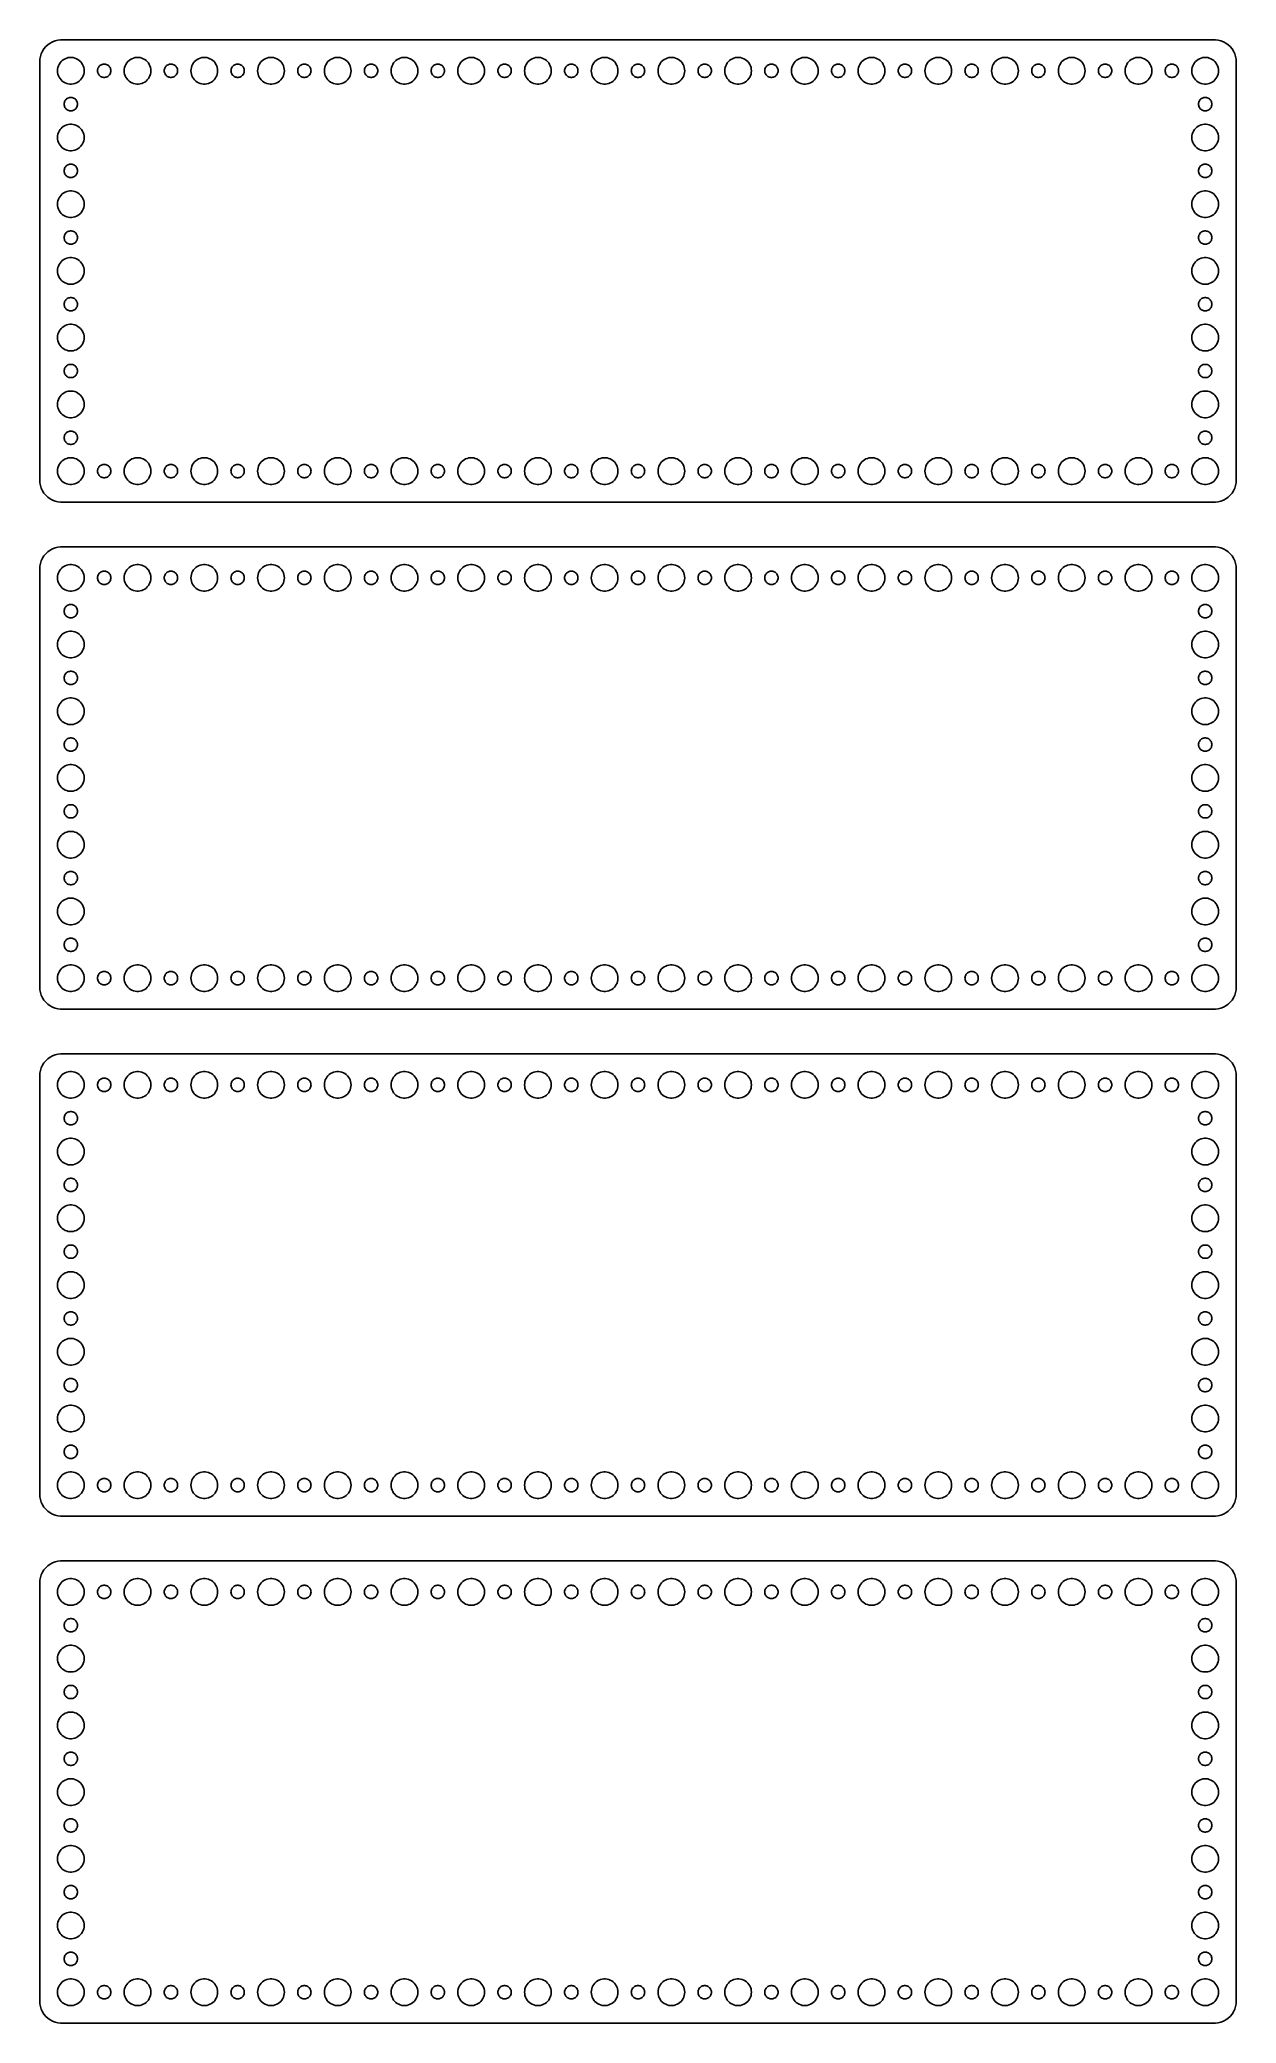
# Model space of a CAD drawing. Header units: metres. Extents: x -134 to 134, y 290 to 736.
import ezdxf

# ---------------------------------------------------------------- set-up
doc = ezdxf.new("R2010")
doc.units = ezdxf.units.M

msp = doc.modelspace()

# ---------------------------------------------------------------- linework, layer by layer
for p, q in [((-130.437, 735.911), (-131.045, 735.755)), ((-129.814, 735.99), (-130.437, 735.911)), ((129.814, 735.99), (-129.814, 735.99)), ((130.437, 735.911), (129.814, 735.99)), ((131.045, 735.755), (130.437, 735.911)), ((-134.461, 731.627), (-134.5, 731)), ((-134.343, 732.243), (-134.461, 731.627)), ((-134.149, 732.841), (-134.343, 732.243)), ((-133.882, 733.409), (-134.149, 732.841)), ((-133.545, 733.939), (-133.882, 733.409)), ((-133.145, 734.423), (-133.545, 733.939)), ((-132.687, 734.853), (-133.145, 734.423)), ((-132.179, 735.222), (-132.687, 734.853)), ((-131.629, 735.524), (-132.179, 735.222)), ((-131.045, 735.755), (-131.629, 735.524)), ((-129.412, 731.312), (-129.107, 731.533)), ((-129.107, 731.533), (-128.777, 731.714)), ((-128.777, 731.714), (-128.427, 731.853)), ((-128.427, 731.853), (-128.062, 731.947)), ((-128.062, 731.947), (-127.688, 731.994)), ((-127.688, 731.994), (-127.312, 731.994)), ((-127.312, 731.994), (-126.938, 731.947)), ((-126.938, 731.947), (-126.573, 731.853)), ((-126.573, 731.853), (-126.223, 731.714)), ((-126.223, 731.714), (-125.893, 731.533)), ((-125.893, 731.533), (-125.588, 731.312)), ((-114.412, 731.312), (-114.107, 731.533)), ((-114.107, 731.533), (-113.777, 731.714)), ((-113.777, 731.714), (-113.427, 731.853)), ((-113.427, 731.853), (-113.062, 731.947)), ((-113.062, 731.947), (-112.688, 731.994)), ((-112.688, 731.994), (-112.312, 731.994)), ((-112.312, 731.994), (-111.938, 731.947)), ((-111.938, 731.947), (-111.573, 731.853)), ((-111.573, 731.853), (-111.223, 731.714)), ((-111.223, 731.714), (-110.893, 731.533)), ((-110.893, 731.533), (-110.588, 731.312)), ((-99.4123, 731.312), (-99.1075, 731.533)), ((-99.1075, 731.533), (-98.7773, 731.714)), ((-98.7773, 731.714), (-98.427, 731.853)), ((-98.427, 731.853), (-98.0621, 731.947)), ((-98.0621, 731.947), (-97.6884, 731.994)), ((-97.6884, 731.994), (-97.3116, 731.994)), ((-97.3116, 731.994), (-96.9379, 731.947)), ((-96.9379, 731.947), (-96.573, 731.853)), ((-96.573, 731.853), (-96.2227, 731.714)), ((-96.2227, 731.714), (-95.8925, 731.533)), ((-95.8925, 731.533), (-95.5877, 731.312)), ((-84.4123, 731.312), (-84.1075, 731.533)), ((-84.1075, 731.533), (-83.7773, 731.714)), ((-83.7773, 731.714), (-83.427, 731.853)), ((-83.427, 731.853), (-83.0621, 731.947)), ((-83.0621, 731.947), (-82.6884, 731.994)), ((-82.6884, 731.994), (-82.3116, 731.994)), ((-82.3116, 731.994), (-81.9379, 731.947)), ((-81.9379, 731.947), (-81.573, 731.853)), ((-81.573, 731.853), (-81.2227, 731.714)), ((-81.2227, 731.714), (-80.8925, 731.533)), ((-80.8925, 731.533), (-80.5877, 731.312)), ((-69.4123, 731.312), (-69.1075, 731.533)), ((-69.1075, 731.533), (-68.7773, 731.714)), ((-68.7773, 731.714), (-68.427, 731.853)), ((-68.427, 731.853), (-68.0621, 731.947)), ((-68.0621, 731.947), (-67.6884, 731.994)), ((-67.6884, 731.994), (-67.3116, 731.994)), ((-67.3116, 731.994), (-66.9379, 731.947)), ((-66.9379, 731.947), (-66.573, 731.853)), ((-66.573, 731.853), (-66.2227, 731.714)), ((-66.2227, 731.714), (-65.8925, 731.533)), ((-65.8925, 731.533), (-65.5877, 731.312)), ((-54.4123, 731.312), (-54.1075, 731.533)), ((-54.1075, 731.533), (-53.7773, 731.714)), ((-53.7773, 731.714), (-53.427, 731.853)), ((-53.427, 731.853), (-53.0621, 731.947)), ((-53.0621, 731.947), (-52.6884, 731.994)), ((-52.6884, 731.994), (-52.3116, 731.994)), ((-52.3116, 731.994), (-51.9379, 731.947)), ((-51.9379, 731.947), (-51.5729, 731.853)), ((-51.5729, 731.853), (-51.2227, 731.714)), ((-51.2227, 731.714), (-50.8925, 731.533)), ((-50.8925, 731.533), (-50.5877, 731.312)), ((-39.4123, 731.312), (-39.1075, 731.533)), ((-39.1075, 731.533), (-38.7773, 731.714)), ((-38.7773, 731.714), (-38.427, 731.853)), ((-38.427, 731.853), (-38.0621, 731.947)), ((-38.0621, 731.947), (-37.6884, 731.994)), ((-37.6884, 731.994), (-37.3116, 731.994)), ((-37.3116, 731.994), (-36.9379, 731.947)), ((-36.9379, 731.947), (-36.5729, 731.853)), ((-36.5729, 731.853), (-36.2227, 731.714)), ((-36.2227, 731.714), (-35.8925, 731.533)), ((-35.8925, 731.533), (-35.5877, 731.312)), ((-24.4123, 731.312), (-24.1075, 731.533)), ((-24.1075, 731.533), (-23.7773, 731.714)), ((-23.7773, 731.714), (-23.427, 731.853)), ((-23.427, 731.853), (-23.0621, 731.947)), ((-23.0621, 731.947), (-22.6884, 731.994)), ((-22.6884, 731.994), (-22.3116, 731.994)), ((-22.3116, 731.994), (-21.9379, 731.947)), ((-21.9379, 731.947), (-21.5729, 731.853)), ((-21.5729, 731.853), (-21.2227, 731.714)), ((-21.2227, 731.714), (-20.8925, 731.533)), ((-20.8925, 731.533), (-20.5877, 731.312)), ((-9.41226, 731.312), (-9.10747, 731.533)), ((-9.10747, 731.533), (-8.77733, 731.714)), ((-8.77733, 731.714), (-8.42705, 731.853)), ((-8.42705, 731.853), (-8.06213, 731.947)), ((-8.06213, 731.947), (-7.68837, 731.994)), ((-7.68837, 731.994), (-7.31161, 731.994)), ((-7.31161, 731.994), (-6.93785, 731.947)), ((-6.93785, 731.947), (-6.57294, 731.853)), ((-6.57294, 731.853), (-6.22266, 731.714)), ((-6.22266, 731.714), (-5.89252, 731.533)), ((-5.89252, 731.533), (-5.58772, 731.312)), ((5.58772, 731.312), (5.89252, 731.533)), ((5.89252, 731.533), (6.22266, 731.714)), ((6.22266, 731.714), (6.57294, 731.853)), ((6.57294, 731.853), (6.93785, 731.947)), ((6.93785, 731.947), (7.31161, 731.994)), ((7.31161, 731.994), (7.68837, 731.994)), ((7.68837, 731.994), (8.06213, 731.947)), ((8.06213, 731.947), (8.42705, 731.853)), ((8.42705, 731.853), (8.77733, 731.714)), ((8.77733, 731.714), (9.10747, 731.533)), ((9.10747, 731.533), (9.41226, 731.312)), ((20.5877, 731.312), (20.8925, 731.533)), ((20.8925, 731.533), (21.2227, 731.714)), ((21.2227, 731.714), (21.5729, 731.853)), ((21.5729, 731.853), (21.9379, 731.947)), ((21.9379, 731.947), (22.3116, 731.994)), ((22.3116, 731.994), (22.6884, 731.994)), ((22.6884, 731.994), (23.0621, 731.947)), ((23.0621, 731.947), (23.427, 731.853)), ((23.427, 731.853), (23.7773, 731.714)), ((23.7773, 731.714), (24.1075, 731.533)), ((24.1075, 731.533), (24.4123, 731.312)), ((35.5877, 731.312), (35.8925, 731.533)), ((35.8925, 731.533), (36.2227, 731.714)), ((36.2227, 731.714), (36.5729, 731.853)), ((36.5729, 731.853), (36.9379, 731.947)), ((36.9379, 731.947), (37.3116, 731.994)), ((37.3116, 731.994), (37.6884, 731.994)), ((37.6884, 731.994), (38.0621, 731.947)), ((38.0621, 731.947), (38.427, 731.853)), ((38.427, 731.853), (38.7773, 731.714)), ((38.7773, 731.714), (39.1075, 731.533)), ((39.1075, 731.533), (39.4123, 731.312)), ((50.5877, 731.312), (50.8925, 731.533)), ((50.8925, 731.533), (51.2227, 731.714)), ((51.2227, 731.714), (51.5729, 731.853)), ((51.5729, 731.853), (51.9379, 731.947)), ((51.9379, 731.947), (52.3116, 731.994)), ((52.3116, 731.994), (52.6884, 731.994)), ((52.6884, 731.994), (53.0621, 731.947)), ((53.0621, 731.947), (53.427, 731.853)), ((53.427, 731.853), (53.7773, 731.714)), ((53.7773, 731.714), (54.1075, 731.533)), ((54.1075, 731.533), (54.4123, 731.312)), ((65.5877, 731.312), (65.8925, 731.533)), ((65.8925, 731.533), (66.2227, 731.714)), ((66.2227, 731.714), (66.573, 731.853)), ((66.573, 731.853), (66.9379, 731.947)), ((66.9379, 731.947), (67.3116, 731.994)), ((67.3116, 731.994), (67.6884, 731.994)), ((67.6884, 731.994), (68.0621, 731.947)), ((68.0621, 731.947), (68.427, 731.853)), ((68.427, 731.853), (68.7773, 731.714)), ((68.7773, 731.714), (69.1075, 731.533)), ((69.1075, 731.533), (69.4123, 731.312)), ((80.5877, 731.312), (80.8925, 731.533)), ((80.8925, 731.533), (81.2227, 731.714)), ((81.2227, 731.714), (81.573, 731.853)), ((81.573, 731.853), (81.9379, 731.947)), ((81.9379, 731.947), (82.3116, 731.994)), ((82.3116, 731.994), (82.6884, 731.994)), ((82.6884, 731.994), (83.0621, 731.947)), ((83.0621, 731.947), (83.427, 731.853)), ((83.427, 731.853), (83.7773, 731.714)), ((83.7773, 731.714), (84.1075, 731.533)), ((84.1075, 731.533), (84.4123, 731.312)), ((95.5877, 731.312), (95.8925, 731.533)), ((95.8925, 731.533), (96.2227, 731.714)), ((96.2227, 731.714), (96.573, 731.853)), ((96.573, 731.853), (96.9379, 731.947)), ((96.9379, 731.947), (97.3116, 731.994)), ((97.3116, 731.994), (97.6884, 731.994)), ((97.6884, 731.994), (98.0621, 731.947)), ((98.0621, 731.947), (98.427, 731.853)), ((98.427, 731.853), (98.7773, 731.714)), ((98.7773, 731.714), (99.1075, 731.533)), ((99.1075, 731.533), (99.4123, 731.312)), ((110.588, 731.312), (110.893, 731.533)), ((110.893, 731.533), (111.223, 731.714)), ((111.223, 731.714), (111.573, 731.853)), ((111.573, 731.853), (111.938, 731.947)), ((111.938, 731.947), (112.312, 731.994)), ((112.312, 731.994), (112.688, 731.994)), ((112.688, 731.994), (113.062, 731.947)), ((113.062, 731.947), (113.427, 731.853)), ((113.427, 731.853), (113.777, 731.714)), ((113.777, 731.714), (114.107, 731.533)), ((114.107, 731.533), (114.412, 731.312)), ((125.588, 731.312), (125.893, 731.533)), ((125.893, 731.533), (126.223, 731.714)), ((126.223, 731.714), (126.573, 731.853)), ((126.573, 731.853), (126.938, 731.947)), ((126.938, 731.947), (127.312, 731.994)), ((127.312, 731.994), (127.688, 731.994)), ((127.688, 731.994), (128.062, 731.947)), ((128.062, 731.947), (128.427, 731.853)), ((128.427, 731.853), (128.777, 731.714)), ((128.777, 731.714), (129.107, 731.533)), ((129.107, 731.533), (129.412, 731.312)), ((131.629, 735.524), (131.045, 735.755)), ((132.179, 735.222), (131.629, 735.524)), ((132.687, 734.853), (132.179, 735.222)), ((133.145, 734.423), (132.687, 734.853)), ((133.545, 733.939), (133.145, 734.423)), ((133.882, 733.409), (133.545, 733.939)), ((134.149, 732.841), (133.882, 733.409)), ((134.343, 732.243), (134.149, 732.841)), ((134.461, 731.627), (134.343, 732.243)), ((134.5, 731), (134.461, 731.627)), ((-134.5, 731), (-134.5, 637)), ((-130.5, 729), (-130.476, 729.376)), ((-130.476, 728.624), (-130.5, 729)), ((-130.476, 729.376), (-130.406, 729.746)), ((-130.406, 728.254), (-130.476, 728.624)), ((-130.406, 729.746), (-130.289, 730.104)), ((-130.289, 727.896), (-130.406, 728.254)), ((-130.289, 730.104), (-130.129, 730.445)), ((-130.129, 727.555), (-130.289, 727.896)), ((-130.129, 730.445), (-129.927, 730.763)), ((-129.927, 727.237), (-130.129, 727.555)), ((-129.927, 730.763), (-129.687, 731.054)), ((-129.687, 726.946), (-129.927, 727.237)), ((-129.687, 731.054), (-129.412, 731.312)), ((-125.588, 731.312), (-125.313, 731.054)), ((-125.313, 731.054), (-125.073, 730.763)), ((-125.073, 727.237), (-125.313, 726.946)), ((-125.073, 730.763), (-124.871, 730.445)), ((-124.871, 727.555), (-125.073, 727.237)), ((-124.871, 730.445), (-124.711, 730.104)), ((-124.711, 727.896), (-124.871, 727.555)), ((-124.711, 730.104), (-124.594, 729.746)), ((-124.594, 728.254), (-124.711, 727.896)), ((-124.594, 729.746), (-124.524, 729.376)), ((-124.524, 728.624), (-124.594, 728.254)), ((-124.524, 729.376), (-124.5, 729)), ((-124.5, 729), (-124.524, 728.624)), ((-121.5, 729), (-121.488, 729.188)), ((-121.488, 728.812), (-121.5, 729)), ((-121.488, 729.188), (-121.453, 729.373)), ((-121.453, 728.627), (-121.488, 728.812)), ((-121.453, 729.373), (-121.395, 729.552)), ((-121.395, 728.448), (-121.453, 728.627)), ((-121.395, 729.552), (-121.314, 729.723)), ((-121.314, 728.277), (-121.395, 728.448)), ((-121.314, 729.723), (-121.214, 729.882)), ((-121.214, 728.118), (-121.314, 728.277)), ((-121.214, 729.882), (-121.093, 730.027)), ((-121.093, 727.973), (-121.214, 728.118)), ((-121.093, 730.027), (-120.956, 730.156)), ((-120.956, 727.844), (-121.093, 727.973)), ((-120.956, 730.156), (-120.804, 730.266)), ((-120.804, 727.734), (-120.956, 727.844)), ((-120.804, 730.266), (-120.639, 730.357)), ((-120.639, 727.643), (-120.804, 727.734)), ((-120.639, 730.357), (-120.464, 730.427)), ((-120.464, 727.573), (-120.639, 727.643)), ((-120.464, 730.427), (-120.281, 730.473)), ((-120.281, 727.527), (-120.464, 727.573)), ((-120.281, 730.473), (-120.094, 730.497)), ((-120.094, 727.503), (-120.281, 727.527)), ((-120.094, 730.497), (-119.906, 730.497)), ((-119.906, 727.503), (-120.094, 727.503)), ((-119.906, 730.497), (-119.719, 730.473)), ((-119.719, 727.527), (-119.906, 727.503)), ((-119.719, 730.473), (-119.536, 730.427)), ((-119.536, 727.573), (-119.719, 727.527)), ((-119.536, 730.427), (-119.361, 730.357)), ((-119.361, 727.643), (-119.536, 727.573)), ((-119.361, 730.357), (-119.196, 730.266)), ((-119.196, 727.734), (-119.361, 727.643)), ((-119.196, 730.266), (-119.044, 730.156)), ((-119.044, 727.844), (-119.196, 727.734)), ((-119.044, 730.156), (-118.907, 730.027)), ((-118.907, 727.973), (-119.044, 727.844)), ((-118.907, 730.027), (-118.786, 729.882)), ((-118.786, 728.118), (-118.907, 727.973)), ((-118.786, 729.882), (-118.686, 729.723)), ((-118.686, 728.277), (-118.786, 728.118)), ((-118.686, 729.723), (-118.605, 729.552)), ((-118.605, 728.448), (-118.686, 728.277)), ((-118.605, 729.552), (-118.547, 729.373)), ((-118.547, 728.627), (-118.605, 728.448)), ((-118.547, 729.373), (-118.512, 729.188)), ((-118.512, 728.812), (-118.547, 728.627)), ((-118.512, 729.188), (-118.5, 729)), ((-118.5, 729), (-118.512, 728.812)), ((-115.5, 729), (-115.476, 729.376)), ((-115.476, 728.624), (-115.5, 729)), ((-115.476, 729.376), (-115.406, 729.746)), ((-115.406, 728.254), (-115.476, 728.624)), ((-115.406, 729.746), (-115.289, 730.104)), ((-115.289, 727.896), (-115.406, 728.254)), ((-115.289, 730.104), (-115.129, 730.445)), ((-115.129, 727.555), (-115.289, 727.896)), ((-115.129, 730.445), (-114.927, 730.763)), ((-114.927, 727.237), (-115.129, 727.555)), ((-114.927, 730.763), (-114.687, 731.054)), ((-114.687, 726.946), (-114.927, 727.237)), ((-114.687, 731.054), (-114.412, 731.312)), ((-110.588, 731.312), (-110.313, 731.054)), ((-110.313, 731.054), (-110.073, 730.763)), ((-110.073, 727.237), (-110.313, 726.946)), ((-110.073, 730.763), (-109.871, 730.445)), ((-109.871, 727.555), (-110.073, 727.237)), ((-109.871, 730.445), (-109.711, 730.104)), ((-109.711, 727.896), (-109.871, 727.555)), ((-109.711, 730.104), (-109.594, 729.746)), ((-109.594, 728.254), (-109.711, 727.896)), ((-109.594, 729.746), (-109.524, 729.376)), ((-109.524, 728.624), (-109.594, 728.254)), ((-109.524, 729.376), (-109.5, 729)), ((-109.5, 729), (-109.524, 728.624)), ((-106.5, 729), (-106.488, 729.188)), ((-106.488, 728.812), (-106.5, 729)), ((-106.488, 729.188), (-106.453, 729.373)), ((-106.453, 728.627), (-106.488, 728.812)), ((-106.453, 729.373), (-106.395, 729.552)), ((-106.395, 728.448), (-106.453, 728.627)), ((-106.395, 729.552), (-106.314, 729.723)), ((-106.314, 728.277), (-106.395, 728.448)), ((-106.314, 729.723), (-106.214, 729.882)), ((-106.214, 728.118), (-106.314, 728.277)), ((-106.214, 729.882), (-106.093, 730.027)), ((-106.093, 727.973), (-106.214, 728.118)), ((-106.093, 730.027), (-105.956, 730.156)), ((-105.956, 727.844), (-106.093, 727.973)), ((-105.956, 730.156), (-105.804, 730.266)), ((-105.804, 727.734), (-105.956, 727.844)), ((-105.804, 730.266), (-105.639, 730.357)), ((-105.639, 727.643), (-105.804, 727.734)), ((-105.639, 730.357), (-105.464, 730.427)), ((-105.464, 727.573), (-105.639, 727.643)), ((-105.464, 730.427), (-105.281, 730.473)), ((-105.281, 727.527), (-105.464, 727.573)), ((-105.281, 730.473), (-105.094, 730.497)), ((-105.094, 727.503), (-105.281, 727.527)), ((-105.094, 730.497), (-104.906, 730.497)), ((-104.906, 727.503), (-105.094, 727.503)), ((-104.906, 730.497), (-104.719, 730.473)), ((-104.719, 727.527), (-104.906, 727.503)), ((-104.719, 730.473), (-104.536, 730.427)), ((-104.536, 727.573), (-104.719, 727.527)), ((-104.536, 730.427), (-104.361, 730.357)), ((-104.361, 727.643), (-104.536, 727.573)), ((-104.361, 730.357), (-104.196, 730.266)), ((-104.196, 727.734), (-104.361, 727.643)), ((-104.196, 730.266), (-104.044, 730.156)), ((-104.044, 727.844), (-104.196, 727.734)), ((-104.044, 730.156), (-103.907, 730.027)), ((-103.907, 727.973), (-104.044, 727.844)), ((-103.907, 730.027), (-103.786, 729.882)), ((-103.786, 728.118), (-103.907, 727.973)), ((-103.786, 729.882), (-103.686, 729.723)), ((-103.686, 728.277), (-103.786, 728.118)), ((-103.686, 729.723), (-103.605, 729.552)), ((-103.605, 728.448), (-103.686, 728.277)), ((-103.605, 729.552), (-103.547, 729.373)), ((-103.547, 728.627), (-103.605, 728.448)), ((-103.547, 729.373), (-103.512, 729.188)), ((-103.512, 728.812), (-103.547, 728.627)), ((-103.512, 729.188), (-103.5, 729)), ((-103.5, 729), (-103.512, 728.812)), ((-100.5, 729), (-100.476, 729.376)), ((-100.476, 728.624), (-100.5, 729)), ((-100.476, 729.376), (-100.406, 729.746)), ((-100.406, 728.254), (-100.476, 728.624)), ((-100.406, 729.746), (-100.289, 730.104)), ((-100.289, 727.896), (-100.406, 728.254)), ((-100.289, 730.104), (-100.129, 730.445)), ((-100.129, 727.555), (-100.289, 727.896)), ((-100.129, 730.445), (-99.927, 730.763)), ((-99.927, 727.237), (-100.129, 727.555)), ((-99.927, 730.763), (-99.6869, 731.054)), ((-99.6869, 726.946), (-99.927, 727.237)), ((-99.6869, 731.054), (-99.4123, 731.312)), ((-95.5877, 731.312), (-95.3131, 731.054)), ((-95.3131, 731.054), (-95.073, 730.763)), ((-95.073, 727.237), (-95.3131, 726.946)), ((-95.073, 730.763), (-94.8711, 730.445)), ((-94.8711, 727.555), (-95.073, 727.237)), ((-94.8711, 730.445), (-94.7107, 730.104)), ((-94.7107, 727.896), (-94.8711, 727.555)), ((-94.7107, 730.104), (-94.5943, 729.746)), ((-94.5943, 728.254), (-94.7107, 727.896)), ((-94.5943, 729.746), (-94.5237, 729.376)), ((-94.5237, 728.624), (-94.5943, 728.254)), ((-94.5237, 729.376), (-94.5, 729)), ((-94.5, 729), (-94.5237, 728.624)), ((-91.5, 729), (-91.4882, 729.188)), ((-91.4882, 728.812), (-91.5, 729)), ((-91.4882, 729.188), (-91.4529, 729.373)), ((-91.4529, 728.627), (-91.4882, 728.812)), ((-91.4529, 729.373), (-91.3947, 729.552)), ((-91.3947, 728.448), (-91.4529, 728.627)), ((-91.3947, 729.552), (-91.3145, 729.723)), ((-91.3145, 728.277), (-91.3947, 728.448)), ((-91.3145, 729.723), (-91.2135, 729.882)), ((-91.2135, 728.118), (-91.3145, 728.277)), ((-91.2135, 729.882), (-91.0934, 730.027)), ((-91.0934, 727.973), (-91.2135, 728.118)), ((-91.0934, 730.027), (-90.9561, 730.156)), ((-90.9561, 727.844), (-91.0934, 727.973)), ((-90.9561, 730.156), (-90.8037, 730.266)), ((-90.8037, 727.734), (-90.9561, 727.844)), ((-90.8037, 730.266), (-90.6387, 730.357)), ((-90.6387, 727.643), (-90.8037, 727.734)), ((-90.6387, 730.357), (-90.4635, 730.427)), ((-90.4635, 727.573), (-90.6387, 727.643)), ((-90.4635, 730.427), (-90.2811, 730.473)), ((-90.2811, 727.527), (-90.4635, 727.573)), ((-90.2811, 730.473), (-90.0942, 730.497)), ((-90.0942, 727.503), (-90.2811, 727.527)), ((-90.0942, 730.497), (-89.9058, 730.497)), ((-89.9058, 727.503), (-90.0942, 727.503)), ((-89.9058, 730.497), (-89.7189, 730.473)), ((-89.7189, 727.527), (-89.9058, 727.503)), ((-89.7189, 730.473), (-89.5365, 730.427)), ((-89.5365, 727.573), (-89.7189, 727.527)), ((-89.5365, 730.427), (-89.3613, 730.357)), ((-89.3613, 727.643), (-89.5365, 727.573)), ((-89.3613, 730.357), (-89.1963, 730.266)), ((-89.1963, 727.734), (-89.3613, 727.643)), ((-89.1963, 730.266), (-89.0439, 730.156)), ((-89.0439, 727.844), (-89.1963, 727.734)), ((-89.0439, 730.156), (-88.9065, 730.027)), ((-88.9065, 727.973), (-89.0439, 727.844)), ((-88.9065, 730.027), (-88.7865, 729.882)), ((-88.7865, 728.118), (-88.9065, 727.973)), ((-88.7865, 729.882), (-88.6855, 729.723)), ((-88.6855, 728.277), (-88.7865, 728.118)), ((-88.6855, 729.723), (-88.6053, 729.552)), ((-88.6053, 728.448), (-88.6855, 728.277)), ((-88.6053, 729.552), (-88.5471, 729.373)), ((-88.5471, 728.627), (-88.6053, 728.448)), ((-88.5471, 729.373), (-88.5118, 729.188)), ((-88.5118, 728.812), (-88.5471, 728.627)), ((-88.5118, 729.188), (-88.5, 729)), ((-88.5, 729), (-88.5118, 728.812)), ((-85.5, 729), (-85.4763, 729.376)), ((-85.4763, 728.624), (-85.5, 729)), ((-85.4763, 729.376), (-85.4057, 729.746)), ((-85.4057, 728.254), (-85.4763, 728.624)), ((-85.4057, 729.746), (-85.2893, 730.104)), ((-85.2893, 727.896), (-85.4057, 728.254)), ((-85.2893, 730.104), (-85.1289, 730.445)), ((-85.1289, 727.555), (-85.2893, 727.896)), ((-85.1289, 730.445), (-84.927, 730.763)), ((-84.927, 727.237), (-85.1289, 727.555)), ((-84.927, 730.763), (-84.6869, 731.054)), ((-84.6869, 726.946), (-84.927, 727.237)), ((-84.6869, 731.054), (-84.4123, 731.312)), ((-80.5877, 731.312), (-80.3131, 731.054)), ((-80.3131, 731.054), (-80.073, 730.763)), ((-80.073, 727.237), (-80.3131, 726.946)), ((-80.073, 730.763), (-79.8711, 730.445)), ((-79.8711, 727.555), (-80.073, 727.237)), ((-79.8711, 730.445), (-79.7107, 730.104)), ((-79.7107, 727.896), (-79.8711, 727.555)), ((-79.7107, 730.104), (-79.5943, 729.746)), ((-79.5943, 728.254), (-79.7107, 727.896)), ((-79.5943, 729.746), (-79.5237, 729.376)), ((-79.5237, 728.624), (-79.5943, 728.254)), ((-79.5237, 729.376), (-79.5, 729)), ((-79.5, 729), (-79.5237, 728.624)), ((-76.5, 729), (-76.4882, 729.188)), ((-76.4882, 728.812), (-76.5, 729)), ((-76.4882, 729.188), (-76.4529, 729.373)), ((-76.4529, 728.627), (-76.4882, 728.812)), ((-76.4529, 729.373), (-76.3947, 729.552)), ((-76.3947, 728.448), (-76.4529, 728.627)), ((-76.3947, 729.552), (-76.3145, 729.723)), ((-76.3145, 728.277), (-76.3947, 728.448)), ((-76.3145, 729.723), (-76.2135, 729.882)), ((-76.2135, 728.118), (-76.3145, 728.277)), ((-76.2135, 729.882), (-76.0934, 730.027)), ((-76.0934, 727.973), (-76.2135, 728.118)), ((-76.0934, 730.027), (-75.9561, 730.156)), ((-75.9561, 727.844), (-76.0934, 727.973)), ((-75.9561, 730.156), (-75.8037, 730.266)), ((-75.8037, 727.734), (-75.9561, 727.844)), ((-75.8037, 730.266), (-75.6387, 730.357)), ((-75.6387, 727.643), (-75.8037, 727.734)), ((-75.6387, 730.357), (-75.4635, 730.427)), ((-75.4635, 727.573), (-75.6387, 727.643)), ((-75.4635, 730.427), (-75.2811, 730.473)), ((-75.2811, 727.527), (-75.4635, 727.573)), ((-75.2811, 730.473), (-75.0942, 730.497)), ((-75.0942, 727.503), (-75.2811, 727.527)), ((-75.0942, 730.497), (-74.9058, 730.497)), ((-74.9058, 727.503), (-75.0942, 727.503)), ((-74.9058, 730.497), (-74.7189, 730.473)), ((-74.7189, 727.527), (-74.9058, 727.503)), ((-74.7189, 730.473), (-74.5365, 730.427)), ((-74.5365, 727.573), (-74.7189, 727.527)), ((-74.5365, 730.427), (-74.3613, 730.357)), ((-74.3613, 727.643), (-74.5365, 727.573)), ((-74.3613, 730.357), (-74.1963, 730.266)), ((-74.1963, 727.734), (-74.3613, 727.643)), ((-74.1963, 730.266), (-74.0439, 730.156)), ((-74.0439, 727.844), (-74.1963, 727.734)), ((-74.0439, 730.156), (-73.9065, 730.027)), ((-73.9065, 727.973), (-74.0439, 727.844)), ((-73.9065, 730.027), (-73.7865, 729.882)), ((-73.7865, 728.118), (-73.9065, 727.973)), ((-73.7865, 729.882), (-73.6855, 729.723)), ((-73.6855, 728.277), (-73.7865, 728.118)), ((-73.6855, 729.723), (-73.6053, 729.552)), ((-73.6053, 728.448), (-73.6855, 728.277)), ((-73.6053, 729.552), (-73.5471, 729.373)), ((-73.5471, 728.627), (-73.6053, 728.448)), ((-73.5471, 729.373), (-73.5118, 729.188)), ((-73.5118, 728.812), (-73.5471, 728.627)), ((-73.5118, 729.188), (-73.5, 729)), ((-73.5, 729), (-73.5118, 728.812)), ((-70.5, 729), (-70.4763, 729.376)), ((-70.4763, 728.624), (-70.5, 729)), ((-70.4763, 729.376), (-70.4057, 729.746)), ((-70.4057, 728.254), (-70.4763, 728.624)), ((-70.4057, 729.746), (-70.2893, 730.104)), ((-70.2893, 727.896), (-70.4057, 728.254)), ((-70.2893, 730.104), (-70.1289, 730.445)), ((-70.1289, 727.555), (-70.2893, 727.896)), ((-70.1289, 730.445), (-69.927, 730.763)), ((-69.927, 727.237), (-70.1289, 727.555)), ((-69.927, 730.763), (-69.6869, 731.054)), ((-69.6869, 726.946), (-69.927, 727.237)), ((-69.6869, 731.054), (-69.4123, 731.312)), ((-65.5877, 731.312), (-65.3131, 731.054)), ((-65.3131, 731.054), (-65.073, 730.763)), ((-65.073, 727.237), (-65.3131, 726.946)), ((-65.073, 730.763), (-64.8711, 730.445)), ((-64.8711, 727.555), (-65.073, 727.237)), ((-64.8711, 730.445), (-64.7107, 730.104)), ((-64.7107, 727.896), (-64.8711, 727.555)), ((-64.7107, 730.104), (-64.5943, 729.746)), ((-64.5943, 728.254), (-64.7107, 727.896)), ((-64.5943, 729.746), (-64.5237, 729.376)), ((-64.5237, 728.624), (-64.5943, 728.254)), ((-64.5237, 729.376), (-64.5, 729)), ((-64.5, 729), (-64.5237, 728.624)), ((-61.5, 729), (-61.4882, 729.188)), ((-61.4882, 728.812), (-61.5, 729)), ((-61.4882, 729.188), (-61.4529, 729.373)), ((-61.4529, 728.627), (-61.4882, 728.812)), ((-61.4529, 729.373), (-61.3947, 729.552)), ((-61.3947, 728.448), (-61.4529, 728.627)), ((-61.3947, 729.552), (-61.3145, 729.723)), ((-61.3145, 728.277), (-61.3947, 728.448)), ((-61.3145, 729.723), (-61.2135, 729.882)), ((-61.2135, 728.118), (-61.3145, 728.277)), ((-61.2135, 729.882), (-61.0934, 730.027)), ((-61.0934, 727.973), (-61.2135, 728.118)), ((-61.0934, 730.027), (-60.9561, 730.156)), ((-60.9561, 727.844), (-61.0934, 727.973)), ((-60.9561, 730.156), (-60.8037, 730.266)), ((-60.8037, 727.734), (-60.9561, 727.844)), ((-60.8037, 730.266), (-60.6387, 730.357)), ((-60.6387, 727.643), (-60.8037, 727.734)), ((-60.6387, 730.357), (-60.4635, 730.427)), ((-60.4635, 727.573), (-60.6387, 727.643)), ((-60.4635, 730.427), (-60.2811, 730.473)), ((-60.2811, 727.527), (-60.4635, 727.573)), ((-60.2811, 730.473), (-60.0942, 730.497)), ((-60.0942, 727.503), (-60.2811, 727.527)), ((-60.0942, 730.497), (-59.9058, 730.497)), ((-59.9058, 727.503), (-60.0942, 727.503)), ((-59.9058, 730.497), (-59.7189, 730.473)), ((-59.7189, 727.527), (-59.9058, 727.503)), ((-59.7189, 730.473), (-59.5365, 730.427)), ((-59.5365, 727.573), (-59.7189, 727.527)), ((-59.5365, 730.427), (-59.3613, 730.357)), ((-59.3613, 727.643), (-59.5365, 727.573)), ((-59.3613, 730.357), (-59.1963, 730.266)), ((-59.1963, 727.734), (-59.3613, 727.643)), ((-59.1963, 730.266), (-59.0439, 730.156)), ((-59.0439, 727.844), (-59.1963, 727.734)), ((-59.0439, 730.156), (-58.9065, 730.027)), ((-58.9065, 727.973), (-59.0439, 727.844)), ((-58.9065, 730.027), (-58.7865, 729.882)), ((-58.7865, 728.118), (-58.9065, 727.973)), ((-58.7865, 729.882), (-58.6855, 729.723)), ((-58.6855, 728.277), (-58.7865, 728.118)), ((-58.6855, 729.723), (-58.6053, 729.552)), ((-58.6053, 728.448), (-58.6855, 728.277)), ((-58.6053, 729.552), (-58.5471, 729.373)), ((-58.5471, 728.627), (-58.6053, 728.448)), ((-58.5471, 729.373), (-58.5118, 729.188)), ((-58.5118, 728.812), (-58.5471, 728.627)), ((-58.5118, 729.188), (-58.5, 729)), ((-58.5, 729), (-58.5118, 728.812)), ((-55.5, 729), (-55.4763, 729.376)), ((-55.4763, 728.624), (-55.5, 729)), ((-55.4763, 729.376), (-55.4057, 729.746)), ((-55.4057, 728.254), (-55.4763, 728.624)), ((-55.4057, 729.746), (-55.2893, 730.104)), ((-55.2893, 727.896), (-55.4057, 728.254)), ((-55.2893, 730.104), (-55.1289, 730.445)), ((-55.1289, 727.555), (-55.2893, 727.896)), ((-55.1289, 730.445), (-54.927, 730.763)), ((-54.927, 727.237), (-55.1289, 727.555)), ((-54.927, 730.763), (-54.6869, 731.054)), ((-54.6869, 726.946), (-54.927, 727.237)), ((-54.6869, 731.054), (-54.4123, 731.312)), ((-50.5877, 731.312), (-50.3131, 731.054)), ((-50.3131, 731.054), (-50.0729, 730.763)), ((-50.0729, 727.237), (-50.3131, 726.946)), ((-50.0729, 730.763), (-49.8711, 730.445)), ((-49.8711, 727.555), (-50.0729, 727.237)), ((-49.8711, 730.445), (-49.7107, 730.104)), ((-49.7107, 727.896), (-49.8711, 727.555)), ((-49.7107, 730.104), (-49.5942, 729.746)), ((-49.5942, 728.254), (-49.7107, 727.896)), ((-49.5942, 729.746), (-49.5237, 729.376)), ((-49.5237, 728.624), (-49.5942, 728.254)), ((-49.5237, 729.376), (-49.5, 729)), ((-49.5, 729), (-49.5237, 728.624)), ((-46.5, 729), (-46.4882, 729.188)), ((-46.4882, 728.812), (-46.5, 729)), ((-46.4882, 729.188), (-46.4529, 729.373)), ((-46.4529, 728.627), (-46.4882, 728.812)), ((-46.4529, 729.373), (-46.3947, 729.552)), ((-46.3947, 728.448), (-46.4529, 728.627)), ((-46.3947, 729.552), (-46.3145, 729.723)), ((-46.3145, 728.277), (-46.3947, 728.448)), ((-46.3145, 729.723), (-46.2135, 729.882)), ((-46.2135, 728.118), (-46.3145, 728.277)), ((-46.2135, 729.882), (-46.0934, 730.027)), ((-46.0934, 727.973), (-46.2135, 728.118)), ((-46.0934, 730.027), (-45.9561, 730.156)), ((-45.9561, 727.844), (-46.0934, 727.973)), ((-45.9561, 730.156), (-45.8037, 730.266)), ((-45.8037, 727.734), (-45.9561, 727.844)), ((-45.8037, 730.266), (-45.6387, 730.357)), ((-45.6387, 727.643), (-45.8037, 727.734)), ((-45.6387, 730.357), (-45.4635, 730.427)), ((-45.4635, 727.573), (-45.6387, 727.643)), ((-45.4635, 730.427), (-45.2811, 730.473)), ((-45.2811, 727.527), (-45.4635, 727.573)), ((-45.2811, 730.473), (-45.0942, 730.497)), ((-45.0942, 727.503), (-45.2811, 727.527)), ((-45.0942, 730.497), (-44.9058, 730.497)), ((-44.9058, 727.503), (-45.0942, 727.503)), ((-44.9058, 730.497), (-44.7189, 730.473)), ((-44.7189, 727.527), (-44.9058, 727.503)), ((-44.7189, 730.473), (-44.5365, 730.427)), ((-44.5365, 727.573), (-44.7189, 727.527)), ((-44.5365, 730.427), (-44.3613, 730.357)), ((-44.3613, 727.643), (-44.5365, 727.573)), ((-44.3613, 730.357), (-44.1963, 730.266)), ((-44.1963, 727.734), (-44.3613, 727.643)), ((-44.1963, 730.266), (-44.0439, 730.156)), ((-44.0439, 727.844), (-44.1963, 727.734)), ((-44.0439, 730.156), (-43.9065, 730.027)), ((-43.9065, 727.973), (-44.0439, 727.844)), ((-43.9065, 730.027), (-43.7865, 729.882)), ((-43.7865, 728.118), (-43.9065, 727.973)), ((-43.7865, 729.882), (-43.6855, 729.723)), ((-43.6855, 728.277), (-43.7865, 728.118)), ((-43.6855, 729.723), (-43.6053, 729.552)), ((-43.6053, 728.448), (-43.6855, 728.277)), ((-43.6053, 729.552), (-43.5471, 729.373)), ((-43.5471, 728.627), (-43.6053, 728.448)), ((-43.5471, 729.373), (-43.5118, 729.188)), ((-43.5118, 728.812), (-43.5471, 728.627)), ((-43.5118, 729.188), (-43.5, 729)), ((-43.5, 729), (-43.5118, 728.812)), ((-40.5, 729), (-40.4763, 729.376)), ((-40.4763, 728.624), (-40.5, 729)), ((-40.4763, 729.376), (-40.4057, 729.746)), ((-40.4057, 728.254), (-40.4763, 728.624)), ((-40.4057, 729.746), (-40.2893, 730.104)), ((-40.2893, 727.896), (-40.4057, 728.254)), ((-40.2893, 730.104), (-40.1289, 730.445)), ((-40.1289, 727.555), (-40.2893, 727.896)), ((-40.1289, 730.445), (-39.927, 730.763)), ((-39.927, 727.237), (-40.1289, 727.555)), ((-39.927, 730.763), (-39.6869, 731.054)), ((-39.6869, 726.946), (-39.927, 727.237)), ((-39.6869, 731.054), (-39.4123, 731.312)), ((-35.5877, 731.312), (-35.3131, 731.054)), ((-35.3131, 731.054), (-35.0729, 730.763)), ((-35.0729, 727.237), (-35.3131, 726.946)), ((-35.0729, 730.763), (-34.8711, 730.445)), ((-34.8711, 727.555), (-35.0729, 727.237)), ((-34.8711, 730.445), (-34.7107, 730.104)), ((-34.7107, 727.896), (-34.8711, 727.555)), ((-34.7107, 730.104), (-34.5942, 729.746)), ((-34.5942, 728.254), (-34.7107, 727.896)), ((-34.5942, 729.746), (-34.5237, 729.376)), ((-34.5237, 728.624), (-34.5942, 728.254)), ((-34.5237, 729.376), (-34.5, 729)), ((-34.5, 729), (-34.5237, 728.624)), ((-31.5, 729), (-31.4882, 729.188)), ((-31.4882, 728.812), (-31.5, 729)), ((-31.4882, 729.188), (-31.4529, 729.373)), ((-31.4529, 728.627), (-31.4882, 728.812)), ((-31.4529, 729.373), (-31.3947, 729.552)), ((-31.3947, 728.448), (-31.4529, 728.627)), ((-31.3947, 729.552), (-31.3145, 729.723)), ((-31.3145, 728.277), (-31.3947, 728.448)), ((-31.3145, 729.723), (-31.2135, 729.882)), ((-31.2135, 728.118), (-31.3145, 728.277)), ((-31.2135, 729.882), (-31.0934, 730.027)), ((-31.0934, 727.973), (-31.2135, 728.118)), ((-31.0934, 730.027), (-30.9561, 730.156)), ((-30.9561, 727.844), (-31.0934, 727.973)), ((-30.9561, 730.156), (-30.8037, 730.266)), ((-30.8037, 727.734), (-30.9561, 727.844)), ((-30.8037, 730.266), (-30.6387, 730.357)), ((-30.6387, 727.643), (-30.8037, 727.734)), ((-30.6387, 730.357), (-30.4635, 730.427)), ((-30.4635, 727.573), (-30.6387, 727.643)), ((-30.4635, 730.427), (-30.2811, 730.473)), ((-30.2811, 727.527), (-30.4635, 727.573)), ((-30.2811, 730.473), (-30.0942, 730.497)), ((-30.0942, 727.503), (-30.2811, 727.527)), ((-30.0942, 730.497), (-29.9058, 730.497)), ((-29.9058, 727.503), (-30.0942, 727.503)), ((-29.9058, 730.497), (-29.7189, 730.473)), ((-29.7189, 727.527), (-29.9058, 727.503)), ((-29.7189, 730.473), (-29.5365, 730.427)), ((-29.5365, 727.573), (-29.7189, 727.527)), ((-29.5365, 730.427), (-29.3613, 730.357)), ((-29.3613, 727.643), (-29.5365, 727.573)), ((-29.3613, 730.357), (-29.1963, 730.266)), ((-29.1963, 727.734), (-29.3613, 727.643)), ((-29.1963, 730.266), (-29.0439, 730.156)), ((-29.0439, 727.844), (-29.1963, 727.734)), ((-29.0439, 730.156), (-28.9065, 730.027)), ((-28.9065, 727.973), (-29.0439, 727.844)), ((-28.9065, 730.027), (-28.7865, 729.882)), ((-28.7865, 728.118), (-28.9065, 727.973)), ((-28.7865, 729.882), (-28.6855, 729.723)), ((-28.6855, 728.277), (-28.7865, 728.118)), ((-28.6855, 729.723), (-28.6053, 729.552)), ((-28.6053, 728.448), (-28.6855, 728.277)), ((-28.6053, 729.552), (-28.5471, 729.373)), ((-28.5471, 728.627), (-28.6053, 728.448)), ((-28.5471, 729.373), (-28.5118, 729.188)), ((-28.5118, 728.812), (-28.5471, 728.627)), ((-28.5118, 729.188), (-28.5, 729)), ((-28.5, 729), (-28.5118, 728.812)), ((-25.5, 729), (-25.4763, 729.376)), ((-25.4763, 728.624), (-25.5, 729)), ((-25.4763, 729.376), (-25.4057, 729.746)), ((-25.4057, 728.254), (-25.4763, 728.624)), ((-25.4057, 729.746), (-25.2893, 730.104)), ((-25.2893, 727.896), (-25.4057, 728.254)), ((-25.2893, 730.104), (-25.1289, 730.445)), ((-25.1289, 727.555), (-25.2893, 727.896)), ((-25.1289, 730.445), (-24.927, 730.763)), ((-24.927, 727.237), (-25.1289, 727.555)), ((-24.927, 730.763), (-24.6869, 731.054)), ((-24.6869, 726.946), (-24.927, 727.237)), ((-24.6869, 731.054), (-24.4123, 731.312)), ((-20.5877, 731.312), (-20.3131, 731.054)), ((-20.3131, 731.054), (-20.0729, 730.763)), ((-20.0729, 727.237), (-20.3131, 726.946)), ((-20.0729, 730.763), (-19.8711, 730.445)), ((-19.8711, 727.555), (-20.0729, 727.237)), ((-19.8711, 730.445), (-19.7107, 730.104)), ((-19.7107, 727.896), (-19.8711, 727.555)), ((-19.7107, 730.104), (-19.5942, 729.746)), ((-19.5942, 728.254), (-19.7107, 727.896)), ((-19.5942, 729.746), (-19.5237, 729.376)), ((-19.5237, 728.624), (-19.5942, 728.254)), ((-19.5237, 729.376), (-19.5, 729)), ((-19.5, 729), (-19.5237, 728.624)), ((-16.5, 729), (-16.4882, 729.188)), ((-16.4882, 728.812), (-16.5, 729)), ((-16.4882, 729.188), (-16.4529, 729.373)), ((-16.4529, 728.627), (-16.4882, 728.812)), ((-16.4529, 729.373), (-16.3947, 729.552)), ((-16.3947, 728.448), (-16.4529, 728.627)), ((-16.3947, 729.552), (-16.3145, 729.723)), ((-16.3145, 728.277), (-16.3947, 728.448)), ((-16.3145, 729.723), (-16.2135, 729.882)), ((-16.2135, 728.118), (-16.3145, 728.277)), ((-16.2135, 729.882), (-16.0934, 730.027)), ((-16.0934, 727.973), (-16.2135, 728.118)), ((-16.0934, 730.027), (-15.9561, 730.156)), ((-15.9561, 727.844), (-16.0934, 727.973)), ((-15.9561, 730.156), (-15.8037, 730.266)), ((-15.8037, 727.734), (-15.9561, 727.844)), ((-15.8037, 730.266), (-15.6387, 730.357)), ((-15.6387, 727.643), (-15.8037, 727.734)), ((-15.6387, 730.357), (-15.4635, 730.427)), ((-15.4635, 727.573), (-15.6387, 727.643)), ((-15.4635, 730.427), (-15.2811, 730.473)), ((-15.2811, 727.527), (-15.4635, 727.573)), ((-15.2811, 730.473), (-15.0942, 730.497)), ((-15.0942, 727.503), (-15.2811, 727.527)), ((-15.0942, 730.497), (-14.9058, 730.497)), ((-14.9058, 727.503), (-15.0942, 727.503)), ((-14.9058, 730.497), (-14.7189, 730.473)), ((-14.7189, 727.527), (-14.9058, 727.503)), ((-14.7189, 730.473), (-14.5365, 730.427)), ((-14.5365, 727.573), (-14.7189, 727.527)), ((-14.5365, 730.427), (-14.3613, 730.357)), ((-14.3613, 727.643), (-14.5365, 727.573)), ((-14.3613, 730.357), (-14.1963, 730.266)), ((-14.1963, 727.734), (-14.3613, 727.643)), ((-14.1963, 730.266), (-14.0439, 730.156)), ((-14.0439, 727.844), (-14.1963, 727.734)), ((-14.0439, 730.156), (-13.9065, 730.027)), ((-13.9065, 727.973), (-14.0439, 727.844)), ((-13.9065, 730.027), (-13.7865, 729.882)), ((-13.7865, 728.118), (-13.9065, 727.973)), ((-13.7865, 729.882), (-13.6855, 729.723)), ((-13.6855, 728.277), (-13.7865, 728.118)), ((-13.6855, 729.723), (-13.6053, 729.552)), ((-13.6053, 728.448), (-13.6855, 728.277)), ((-13.6053, 729.552), (-13.5471, 729.373)), ((-13.5471, 728.627), (-13.6053, 728.448)), ((-13.5471, 729.373), (-13.5118, 729.188)), ((-13.5118, 728.812), (-13.5471, 728.627)), ((-13.5118, 729.188), (-13.5, 729)), ((-13.5, 729), (-13.5118, 728.812)), ((-10.5, 729), (-10.4763, 729.376)), ((-10.4763, 728.624), (-10.5, 729)), ((-10.4763, 729.376), (-10.4057, 729.746)), ((-10.4057, 728.254), (-10.4763, 728.624)), ((-10.4057, 729.746), (-10.2893, 730.104)), ((-10.2893, 727.896), (-10.4057, 728.254)), ((-10.2893, 730.104), (-10.1289, 730.445)), ((-10.1289, 727.555), (-10.2893, 727.896)), ((-10.1289, 730.445), (-9.92705, 730.763)), ((-9.92705, 727.237), (-10.1289, 727.555)), ((-9.92705, 730.763), (-9.6869, 731.054)), ((-9.6869, 726.946), (-9.92705, 727.237)), ((-9.6869, 731.054), (-9.41226, 731.312)), ((-5.58772, 731.312), (-5.31308, 731.054)), ((-5.31308, 731.054), (-5.07294, 730.763)), ((-5.07294, 727.237), (-5.31308, 726.946)), ((-5.07294, 730.763), (-4.87108, 730.445)), ((-4.87108, 727.555), (-5.07294, 727.237)), ((-4.87108, 730.445), (-4.71066, 730.104)), ((-4.71066, 727.896), (-4.87108, 727.555)), ((-4.71066, 730.104), (-4.59424, 729.746)), ((-4.59424, 728.254), (-4.71066, 727.896)), ((-4.59424, 729.746), (-4.52365, 729.376)), ((-4.52365, 728.624), (-4.59424, 728.254)), ((-4.52365, 729.376), (-4.5, 729)), ((-4.5, 729), (-4.52365, 728.624)), ((-1.5, 729), (-1.48816, 729.188)), ((-1.48816, 728.812), (-1.5, 729)), ((-1.48816, 729.188), (-1.45287, 729.373)), ((-1.45287, 728.627), (-1.48816, 728.812)), ((-1.45287, 729.373), (-1.39465, 729.552)), ((-1.39465, 728.448), (-1.45287, 728.627)), ((-1.39465, 729.552), (-1.31445, 729.723)), ((-1.31445, 728.277), (-1.39465, 728.448)), ((-1.31445, 729.723), (-1.21352, 729.882)), ((-1.21352, 728.118), (-1.31445, 728.277)), ((-1.21352, 729.882), (-1.09344, 730.027)), ((-1.09344, 727.973), (-1.21352, 728.118)), ((-1.09344, 730.027), (-0.95613, 730.156)), ((-0.95613, 727.844), (-1.09344, 727.973)), ((-0.95613, 730.156), (-0.80373, 730.266)), ((-0.80373, 727.734), (-0.95613, 727.844)), ((-0.80373, 730.266), (-0.63866, 730.357)), ((-0.63866, 727.643), (-0.80373, 727.734)), ((-0.63866, 730.357), (-0.46352, 730.427)), ((-0.46352, 727.573), (-0.63866, 727.643)), ((-0.46352, 730.427), (-0.28107, 730.473)), ((-0.28107, 727.527), (-0.46352, 727.573)), ((-0.28107, 730.473), (-0.09418, 730.497)), ((-0.09418, 727.503), (-0.28107, 727.527)), ((-0.09418, 730.497), (0.09418, 730.497)), ((0.09418, 727.503), (-0.09418, 727.503)), ((0.09418, 730.497), (0.28107, 730.473)), ((0.28107, 727.527), (0.09418, 727.503)), ((0.28107, 730.473), (0.46352, 730.427)), ((0.46352, 727.573), (0.28107, 727.527)), ((0.46352, 730.427), (0.63866, 730.357)), ((0.63866, 727.643), (0.46352, 727.573)), ((0.63866, 730.357), (0.80373, 730.266)), ((0.80373, 727.734), (0.63866, 727.643)), ((0.80373, 730.266), (0.95613, 730.156)), ((0.95613, 727.844), (0.80373, 727.734)), ((0.95613, 730.156), (1.09344, 730.027)), ((1.09344, 727.973), (0.95613, 727.844)), ((1.09344, 730.027), (1.21352, 729.882)), ((1.21352, 728.118), (1.09344, 727.973)), ((1.21352, 729.882), (1.31445, 729.723)), ((1.31445, 728.277), (1.21352, 728.118)), ((1.31445, 729.723), (1.39465, 729.552)), ((1.39465, 728.448), (1.31445, 728.277)), ((1.39465, 729.552), (1.45287, 729.373)), ((1.45287, 728.627), (1.39465, 728.448)), ((1.45287, 729.373), (1.48816, 729.188)), ((1.48816, 728.812), (1.45287, 728.627)), ((1.48816, 729.188), (1.5, 729)), ((1.5, 729), (1.48816, 728.812)), ((4.5, 729), (4.52365, 729.376)), ((4.52365, 728.624), (4.5, 729)), ((4.52365, 729.376), (4.59424, 729.746)), ((4.59424, 728.254), (4.52365, 728.624)), ((4.59424, 729.746), (4.71066, 730.104)), ((4.71066, 727.896), (4.59424, 728.254)), ((4.71066, 730.104), (4.87108, 730.445)), ((4.87108, 727.555), (4.71066, 727.896)), ((4.87108, 730.445), (5.07294, 730.763)), ((5.07294, 727.237), (4.87108, 727.555)), ((5.07294, 730.763), (5.31308, 731.054)), ((5.31308, 726.946), (5.07294, 727.237)), ((5.31308, 731.054), (5.58772, 731.312)), ((9.41226, 731.312), (9.6869, 731.054)), ((9.6869, 731.054), (9.92705, 730.763)), ((9.92705, 727.237), (9.6869, 726.946)), ((9.92705, 730.763), (10.1289, 730.445)), ((10.1289, 727.555), (9.92705, 727.237)), ((10.1289, 730.445), (10.2893, 730.104)), ((10.2893, 727.896), (10.1289, 727.555)), ((10.2893, 730.104), (10.4057, 729.746)), ((10.4057, 728.254), (10.2893, 727.896)), ((10.4057, 729.746), (10.4763, 729.376)), ((10.4763, 728.624), (10.4057, 728.254)), ((10.4763, 729.376), (10.5, 729)), ((10.5, 729), (10.4763, 728.624)), ((13.5, 729), (13.5118, 729.188)), ((13.5118, 728.812), (13.5, 729)), ((13.5118, 729.188), (13.5471, 729.373)), ((13.5471, 728.627), (13.5118, 728.812)), ((13.5471, 729.373), (13.6053, 729.552)), ((13.6053, 728.448), (13.5471, 728.627)), ((13.6053, 729.552), (13.6855, 729.723)), ((13.6855, 728.277), (13.6053, 728.448)), ((13.6855, 729.723), (13.7865, 729.882)), ((13.7865, 728.118), (13.6855, 728.277)), ((13.7865, 729.882), (13.9065, 730.027)), ((13.9065, 727.973), (13.7865, 728.118)), ((13.9065, 730.027), (14.0439, 730.156)), ((14.0439, 727.844), (13.9065, 727.973)), ((14.0439, 730.156), (14.1963, 730.266)), ((14.1963, 727.734), (14.0439, 727.844)), ((14.1963, 730.266), (14.3613, 730.357)), ((14.3613, 727.643), (14.1963, 727.734)), ((14.3613, 730.357), (14.5365, 730.427)), ((14.5365, 727.573), (14.3613, 727.643)), ((14.5365, 730.427), (14.7189, 730.473)), ((14.7189, 727.527), (14.5365, 727.573)), ((14.7189, 730.473), (14.9058, 730.497)), ((14.9058, 727.503), (14.7189, 727.527)), ((14.9058, 730.497), (15.0942, 730.497)), ((15.0942, 727.503), (14.9058, 727.503)), ((15.0942, 730.497), (15.2811, 730.473)), ((15.2811, 727.527), (15.0942, 727.503)), ((15.2811, 730.473), (15.4635, 730.427)), ((15.4635, 727.573), (15.2811, 727.527)), ((15.4635, 730.427), (15.6387, 730.357)), ((15.6387, 727.643), (15.4635, 727.573)), ((15.6387, 730.357), (15.8037, 730.266)), ((15.8037, 727.734), (15.6387, 727.643)), ((15.8037, 730.266), (15.9561, 730.156)), ((15.9561, 727.844), (15.8037, 727.734)), ((15.9561, 730.156), (16.0934, 730.027)), ((16.0934, 727.973), (15.9561, 727.844)), ((16.0934, 730.027), (16.2135, 729.882)), ((16.2135, 728.118), (16.0934, 727.973)), ((16.2135, 729.882), (16.3145, 729.723)), ((16.3145, 728.277), (16.2135, 728.118)), ((16.3145, 729.723), (16.3947, 729.552)), ((16.3947, 728.448), (16.3145, 728.277)), ((16.3947, 729.552), (16.4529, 729.373)), ((16.4529, 728.627), (16.3947, 728.448)), ((16.4529, 729.373), (16.4882, 729.188)), ((16.4882, 728.812), (16.4529, 728.627)), ((16.4882, 729.188), (16.5, 729)), ((16.5, 729), (16.4882, 728.812)), ((19.5, 729), (19.5237, 729.376)), ((19.5237, 728.624), (19.5, 729)), ((19.5237, 729.376), (19.5942, 729.746)), ((19.5942, 728.254), (19.5237, 728.624)), ((19.5942, 729.746), (19.7107, 730.104)), ((19.7107, 727.896), (19.5942, 728.254)), ((19.7107, 730.104), (19.8711, 730.445)), ((19.8711, 727.555), (19.7107, 727.896)), ((19.8711, 730.445), (20.0729, 730.763)), ((20.0729, 727.237), (19.8711, 727.555)), ((20.0729, 730.763), (20.3131, 731.054)), ((20.3131, 726.946), (20.0729, 727.237)), ((20.3131, 731.054), (20.5877, 731.312)), ((24.4123, 731.312), (24.6869, 731.054)), ((24.6869, 731.054), (24.927, 730.763)), ((24.927, 727.237), (24.6869, 726.946)), ((24.927, 730.763), (25.1289, 730.445)), ((25.1289, 727.555), (24.927, 727.237)), ((25.1289, 730.445), (25.2893, 730.104)), ((25.2893, 727.896), (25.1289, 727.555)), ((25.2893, 730.104), (25.4057, 729.746)), ((25.4057, 728.254), (25.2893, 727.896)), ((25.4057, 729.746), (25.4763, 729.376)), ((25.4763, 728.624), (25.4057, 728.254)), ((25.4763, 729.376), (25.5, 729)), ((25.5, 729), (25.4763, 728.624)), ((28.5, 729), (28.5118, 729.188)), ((28.5118, 728.812), (28.5, 729)), ((28.5118, 729.188), (28.5471, 729.373)), ((28.5471, 728.627), (28.5118, 728.812)), ((28.5471, 729.373), (28.6053, 729.552)), ((28.6053, 728.448), (28.5471, 728.627)), ((28.6053, 729.552), (28.6855, 729.723)), ((28.6855, 728.277), (28.6053, 728.448)), ((28.6855, 729.723), (28.7865, 729.882)), ((28.7865, 728.118), (28.6855, 728.277)), ((28.7865, 729.882), (28.9065, 730.027)), ((28.9065, 727.973), (28.7865, 728.118)), ((28.9065, 730.027), (29.0439, 730.156)), ((29.0439, 727.844), (28.9065, 727.973)), ((29.0439, 730.156), (29.1963, 730.266)), ((29.1963, 727.734), (29.0439, 727.844)), ((29.1963, 730.266), (29.3613, 730.357)), ((29.3613, 727.643), (29.1963, 727.734)), ((29.3613, 730.357), (29.5365, 730.427)), ((29.5365, 727.573), (29.3613, 727.643)), ((29.5365, 730.427), (29.7189, 730.473)), ((29.7189, 727.527), (29.5365, 727.573)), ((29.7189, 730.473), (29.9058, 730.497)), ((29.9058, 727.503), (29.7189, 727.527)), ((29.9058, 730.497), (30.0942, 730.497)), ((30.0942, 727.503), (29.9058, 727.503)), ((30.0942, 730.497), (30.2811, 730.473)), ((30.2811, 727.527), (30.0942, 727.503)), ((30.2811, 730.473), (30.4635, 730.427)), ((30.4635, 727.573), (30.2811, 727.527)), ((30.4635, 730.427), (30.6387, 730.357)), ((30.6387, 727.643), (30.4635, 727.573)), ((30.6387, 730.357), (30.8037, 730.266)), ((30.8037, 727.734), (30.6387, 727.643)), ((30.8037, 730.266), (30.9561, 730.156)), ((30.9561, 727.844), (30.8037, 727.734)), ((30.9561, 730.156), (31.0934, 730.027)), ((31.0934, 727.973), (30.9561, 727.844)), ((31.0934, 730.027), (31.2135, 729.882)), ((31.2135, 728.118), (31.0934, 727.973)), ((31.2135, 729.882), (31.3145, 729.723)), ((31.3145, 728.277), (31.2135, 728.118)), ((31.3145, 729.723), (31.3947, 729.552)), ((31.3947, 728.448), (31.3145, 728.277)), ((31.3947, 729.552), (31.4529, 729.373)), ((31.4529, 728.627), (31.3947, 728.448)), ((31.4529, 729.373), (31.4882, 729.188)), ((31.4882, 728.812), (31.4529, 728.627)), ((31.4882, 729.188), (31.5, 729)), ((31.5, 729), (31.4882, 728.812)), ((34.5, 729), (34.5237, 729.376)), ((34.5237, 728.624), (34.5, 729)), ((34.5237, 729.376), (34.5942, 729.746)), ((34.5942, 728.254), (34.5237, 728.624)), ((34.5942, 729.746), (34.7107, 730.104)), ((34.7107, 727.896), (34.5942, 728.254)), ((34.7107, 730.104), (34.8711, 730.445)), ((34.8711, 727.555), (34.7107, 727.896)), ((34.8711, 730.445), (35.0729, 730.763)), ((35.0729, 727.237), (34.8711, 727.555)), ((35.0729, 730.763), (35.3131, 731.054)), ((35.3131, 726.946), (35.0729, 727.237)), ((35.3131, 731.054), (35.5877, 731.312)), ((39.4123, 731.312), (39.6869, 731.054)), ((39.6869, 731.054), (39.927, 730.763)), ((39.927, 727.237), (39.6869, 726.946)), ((39.927, 730.763), (40.1289, 730.445)), ((40.1289, 727.555), (39.927, 727.237)), ((40.1289, 730.445), (40.2893, 730.104)), ((40.2893, 727.896), (40.1289, 727.555)), ((40.2893, 730.104), (40.4057, 729.746)), ((40.4057, 728.254), (40.2893, 727.896)), ((40.4057, 729.746), (40.4763, 729.376)), ((40.4763, 728.624), (40.4057, 728.254)), ((40.4763, 729.376), (40.5, 729)), ((40.5, 729), (40.4763, 728.624)), ((43.5, 729), (43.5118, 729.188)), ((43.5118, 728.812), (43.5, 729)), ((43.5118, 729.188), (43.5471, 729.373)), ((43.5471, 728.627), (43.5118, 728.812)), ((43.5471, 729.373), (43.6053, 729.552)), ((43.6053, 728.448), (43.5471, 728.627)), ((43.6053, 729.552), (43.6855, 729.723)), ((43.6855, 728.277), (43.6053, 728.448)), ((43.6855, 729.723), (43.7865, 729.882)), ((43.7865, 728.118), (43.6855, 728.277)), ((43.7865, 729.882), (43.9065, 730.027)), ((43.9065, 727.973), (43.7865, 728.118)), ((43.9065, 730.027), (44.0439, 730.156)), ((44.0439, 727.844), (43.9065, 727.973)), ((44.0439, 730.156), (44.1963, 730.266)), ((44.1963, 727.734), (44.0439, 727.844)), ((44.1963, 730.266), (44.3613, 730.357)), ((44.3613, 727.643), (44.1963, 727.734)), ((44.3613, 730.357), (44.5365, 730.427)), ((44.5365, 727.573), (44.3613, 727.643)), ((44.5365, 730.427), (44.7189, 730.473)), ((44.7189, 727.527), (44.5365, 727.573)), ((44.7189, 730.473), (44.9058, 730.497)), ((44.9058, 727.503), (44.7189, 727.527)), ((44.9058, 730.497), (45.0942, 730.497)), ((45.0942, 727.503), (44.9058, 727.503)), ((45.0942, 730.497), (45.2811, 730.473)), ((45.2811, 727.527), (45.0942, 727.503)), ((45.2811, 730.473), (45.4635, 730.427)), ((45.4635, 727.573), (45.2811, 727.527)), ((45.4635, 730.427), (45.6387, 730.357)), ((45.6387, 727.643), (45.4635, 727.573)), ((45.6387, 730.357), (45.8037, 730.266)), ((45.8037, 727.734), (45.6387, 727.643)), ((45.8037, 730.266), (45.9561, 730.156)), ((45.9561, 727.844), (45.8037, 727.734)), ((45.9561, 730.156), (46.0934, 730.027)), ((46.0934, 727.973), (45.9561, 727.844)), ((46.0934, 730.027), (46.2135, 729.882)), ((46.2135, 728.118), (46.0934, 727.973)), ((46.2135, 729.882), (46.3145, 729.723)), ((46.3145, 728.277), (46.2135, 728.118)), ((46.3145, 729.723), (46.3947, 729.552)), ((46.3947, 728.448), (46.3145, 728.277)), ((46.3947, 729.552), (46.4529, 729.373)), ((46.4529, 728.627), (46.3947, 728.448)), ((46.4529, 729.373), (46.4882, 729.188)), ((46.4882, 728.812), (46.4529, 728.627)), ((46.4882, 729.188), (46.5, 729)), ((46.5, 729), (46.4882, 728.812)), ((49.5, 729), (49.5237, 729.376)), ((49.5237, 728.624), (49.5, 729)), ((49.5237, 729.376), (49.5942, 729.746)), ((49.5942, 728.254), (49.5237, 728.624)), ((49.5942, 729.746), (49.7107, 730.104)), ((49.7107, 727.896), (49.5942, 728.254)), ((49.7107, 730.104), (49.8711, 730.445)), ((49.8711, 727.555), (49.7107, 727.896)), ((49.8711, 730.445), (50.0729, 730.763)), ((50.0729, 727.237), (49.8711, 727.555)), ((50.0729, 730.763), (50.3131, 731.054)), ((50.3131, 726.946), (50.0729, 727.237)), ((50.3131, 731.054), (50.5877, 731.312)), ((54.4123, 731.312), (54.6869, 731.054)), ((54.6869, 731.054), (54.927, 730.763)), ((54.927, 727.237), (54.6869, 726.946)), ((54.927, 730.763), (55.1289, 730.445)), ((55.1289, 727.555), (54.927, 727.237)), ((55.1289, 730.445), (55.2893, 730.104)), ((55.2893, 727.896), (55.1289, 727.555)), ((55.2893, 730.104), (55.4057, 729.746)), ((55.4057, 728.254), (55.2893, 727.896)), ((55.4057, 729.746), (55.4763, 729.376)), ((55.4763, 728.624), (55.4057, 728.254)), ((55.4763, 729.376), (55.5, 729)), ((55.5, 729), (55.4763, 728.624)), ((58.5, 729), (58.5118, 729.188)), ((58.5118, 728.812), (58.5, 729)), ((58.5118, 729.188), (58.5471, 729.373)), ((58.5471, 728.627), (58.5118, 728.812)), ((58.5471, 729.373), (58.6053, 729.552)), ((58.6053, 728.448), (58.5471, 728.627)), ((58.6053, 729.552), (58.6855, 729.723)), ((58.6855, 728.277), (58.6053, 728.448)), ((58.6855, 729.723), (58.7865, 729.882)), ((58.7865, 728.118), (58.6855, 728.277)), ((58.7865, 729.882), (58.9065, 730.027)), ((58.9065, 727.973), (58.7865, 728.118)), ((58.9065, 730.027), (59.0439, 730.156)), ((59.0439, 727.844), (58.9065, 727.973)), ((59.0439, 730.156), (59.1963, 730.266)), ((59.1963, 727.734), (59.0439, 727.844)), ((59.1963, 730.266), (59.3613, 730.357)), ((59.3613, 727.643), (59.1963, 727.734)), ((59.3613, 730.357), (59.5365, 730.427)), ((59.5365, 727.573), (59.3613, 727.643)), ((59.5365, 730.427), (59.7189, 730.473)), ((59.7189, 727.527), (59.5365, 727.573)), ((59.7189, 730.473), (59.9058, 730.497)), ((59.9058, 727.503), (59.7189, 727.527)), ((59.9058, 730.497), (60.0942, 730.497)), ((60.0942, 727.503), (59.9058, 727.503)), ((60.0942, 730.497), (60.2811, 730.473)), ((60.2811, 727.527), (60.0942, 727.503)), ((60.2811, 730.473), (60.4635, 730.427)), ((60.4635, 727.573), (60.2811, 727.527)), ((60.4635, 730.427), (60.6387, 730.357)), ((60.6387, 727.643), (60.4635, 727.573)), ((60.6387, 730.357), (60.8037, 730.266)), ((60.8037, 727.734), (60.6387, 727.643)), ((60.8037, 730.266), (60.9561, 730.156)), ((60.9561, 727.844), (60.8037, 727.734)), ((60.9561, 730.156), (61.0934, 730.027)), ((61.0934, 727.973), (60.9561, 727.844)), ((61.0934, 730.027), (61.2135, 729.882)), ((61.2135, 728.118), (61.0934, 727.973)), ((61.2135, 729.882), (61.3145, 729.723)), ((61.3145, 728.277), (61.2135, 728.118)), ((61.3145, 729.723), (61.3947, 729.552)), ((61.3947, 728.448), (61.3145, 728.277)), ((61.3947, 729.552), (61.4529, 729.373)), ((61.4529, 728.627), (61.3947, 728.448)), ((61.4529, 729.373), (61.4882, 729.188)), ((61.4882, 728.812), (61.4529, 728.627)), ((61.4882, 729.188), (61.5, 729)), ((61.5, 729), (61.4882, 728.812)), ((64.5, 729), (64.5237, 729.376)), ((64.5237, 728.624), (64.5, 729)), ((64.5237, 729.376), (64.5943, 729.746)), ((64.5943, 728.254), (64.5237, 728.624)), ((64.5943, 729.746), (64.7107, 730.104)), ((64.7107, 727.896), (64.5943, 728.254)), ((64.7107, 730.104), (64.8711, 730.445)), ((64.8711, 727.555), (64.7107, 727.896)), ((64.8711, 730.445), (65.073, 730.763)), ((65.073, 727.237), (64.8711, 727.555)), ((65.073, 730.763), (65.3131, 731.054)), ((65.3131, 726.946), (65.073, 727.237)), ((65.3131, 731.054), (65.5877, 731.312)), ((69.4123, 731.312), (69.6869, 731.054)), ((69.6869, 731.054), (69.927, 730.763)), ((69.927, 727.237), (69.6869, 726.946)), ((69.927, 730.763), (70.1289, 730.445)), ((70.1289, 727.555), (69.927, 727.237)), ((70.1289, 730.445), (70.2893, 730.104)), ((70.2893, 727.896), (70.1289, 727.555)), ((70.2893, 730.104), (70.4057, 729.746)), ((70.4057, 728.254), (70.2893, 727.896)), ((70.4057, 729.746), (70.4763, 729.376)), ((70.4763, 728.624), (70.4057, 728.254)), ((70.4763, 729.376), (70.5, 729)), ((70.5, 729), (70.4763, 728.624)), ((73.5, 729), (73.5118, 729.188)), ((73.5118, 728.812), (73.5, 729)), ((73.5118, 729.188), (73.5471, 729.373)), ((73.5471, 728.627), (73.5118, 728.812)), ((73.5471, 729.373), (73.6053, 729.552)), ((73.6053, 728.448), (73.5471, 728.627)), ((73.6053, 729.552), (73.6855, 729.723)), ((73.6855, 728.277), (73.6053, 728.448)), ((73.6855, 729.723), (73.7865, 729.882)), ((73.7865, 728.118), (73.6855, 728.277)), ((73.7865, 729.882), (73.9065, 730.027)), ((73.9065, 727.973), (73.7865, 728.118)), ((73.9065, 730.027), (74.0439, 730.156)), ((74.0439, 727.844), (73.9065, 727.973)), ((74.0439, 730.156), (74.1963, 730.266)), ((74.1963, 727.734), (74.0439, 727.844)), ((74.1963, 730.266), (74.3613, 730.357)), ((74.3613, 727.643), (74.1963, 727.734)), ((74.3613, 730.357), (74.5365, 730.427)), ((74.5365, 727.573), (74.3613, 727.643)), ((74.5365, 730.427), (74.7189, 730.473)), ((74.7189, 727.527), (74.5365, 727.573)), ((74.7189, 730.473), (74.9058, 730.497)), ((74.9058, 727.503), (74.7189, 727.527)), ((74.9058, 730.497), (75.0942, 730.497)), ((75.0942, 727.503), (74.9058, 727.503)), ((75.0942, 730.497), (75.2811, 730.473)), ((75.2811, 727.527), (75.0942, 727.503)), ((75.2811, 730.473), (75.4635, 730.427)), ((75.4635, 727.573), (75.2811, 727.527)), ((75.4635, 730.427), (75.6387, 730.357)), ((75.6387, 727.643), (75.4635, 727.573)), ((75.6387, 730.357), (75.8037, 730.266)), ((75.8037, 727.734), (75.6387, 727.643)), ((75.8037, 730.266), (75.9561, 730.156)), ((75.9561, 727.844), (75.8037, 727.734)), ((75.9561, 730.156), (76.0934, 730.027)), ((76.0934, 727.973), (75.9561, 727.844)), ((76.0934, 730.027), (76.2135, 729.882)), ((76.2135, 728.118), (76.0934, 727.973)), ((76.2135, 729.882), (76.3145, 729.723)), ((76.3145, 728.277), (76.2135, 728.118)), ((76.3145, 729.723), (76.3947, 729.552)), ((76.3947, 728.448), (76.3145, 728.277)), ((76.3947, 729.552), (76.4529, 729.373)), ((76.4529, 728.627), (76.3947, 728.448)), ((76.4529, 729.373), (76.4882, 729.188)), ((76.4882, 728.812), (76.4529, 728.627)), ((76.4882, 729.188), (76.5, 729)), ((76.5, 729), (76.4882, 728.812)), ((79.5, 729), (79.5237, 729.376)), ((79.5237, 728.624), (79.5, 729)), ((79.5237, 729.376), (79.5943, 729.746)), ((79.5943, 728.254), (79.5237, 728.624)), ((79.5943, 729.746), (79.7107, 730.104)), ((79.7107, 727.896), (79.5943, 728.254)), ((79.7107, 730.104), (79.8711, 730.445)), ((79.8711, 727.555), (79.7107, 727.896)), ((79.8711, 730.445), (80.073, 730.763)), ((80.073, 727.237), (79.8711, 727.555)), ((80.073, 730.763), (80.3131, 731.054)), ((80.3131, 726.946), (80.073, 727.237)), ((80.3131, 731.054), (80.5877, 731.312)), ((84.4123, 731.312), (84.6869, 731.054)), ((84.6869, 731.054), (84.927, 730.763)), ((84.927, 727.237), (84.6869, 726.946)), ((84.927, 730.763), (85.1289, 730.445)), ((85.1289, 727.555), (84.927, 727.237)), ((85.1289, 730.445), (85.2893, 730.104)), ((85.2893, 727.896), (85.1289, 727.555)), ((85.2893, 730.104), (85.4057, 729.746)), ((85.4057, 728.254), (85.2893, 727.896)), ((85.4057, 729.746), (85.4763, 729.376)), ((85.4763, 728.624), (85.4057, 728.254)), ((85.4763, 729.376), (85.5, 729)), ((85.5, 729), (85.4763, 728.624)), ((88.5, 729), (88.5118, 729.188)), ((88.5118, 728.812), (88.5, 729)), ((88.5118, 729.188), (88.5471, 729.373)), ((88.5471, 728.627), (88.5118, 728.812)), ((88.5471, 729.373), (88.6053, 729.552)), ((88.6053, 728.448), (88.5471, 728.627)), ((88.6053, 729.552), (88.6855, 729.723)), ((88.6855, 728.277), (88.6053, 728.448)), ((88.6855, 729.723), (88.7865, 729.882)), ((88.7865, 728.118), (88.6855, 728.277)), ((88.7865, 729.882), (88.9065, 730.027)), ((88.9065, 727.973), (88.7865, 728.118)), ((88.9065, 730.027), (89.0439, 730.156)), ((89.0439, 727.844), (88.9065, 727.973)), ((89.0439, 730.156), (89.1963, 730.266)), ((89.1963, 727.734), (89.0439, 727.844)), ((89.1963, 730.266), (89.3613, 730.357)), ((89.3613, 727.643), (89.1963, 727.734)), ((89.3613, 730.357), (89.5365, 730.427)), ((89.5365, 727.573), (89.3613, 727.643)), ((89.5365, 730.427), (89.7189, 730.473)), ((89.7189, 727.527), (89.5365, 727.573)), ((89.7189, 730.473), (89.9058, 730.497)), ((89.9058, 727.503), (89.7189, 727.527)), ((89.9058, 730.497), (90.0942, 730.497)), ((90.0942, 727.503), (89.9058, 727.503)), ((90.0942, 730.497), (90.2811, 730.473)), ((90.2811, 727.527), (90.0942, 727.503)), ((90.2811, 730.473), (90.4635, 730.427)), ((90.4635, 727.573), (90.2811, 727.527)), ((90.4635, 730.427), (90.6387, 730.357)), ((90.6387, 727.643), (90.4635, 727.573)), ((90.6387, 730.357), (90.8037, 730.266)), ((90.8037, 727.734), (90.6387, 727.643)), ((90.8037, 730.266), (90.9561, 730.156)), ((90.9561, 727.844), (90.8037, 727.734)), ((90.9561, 730.156), (91.0934, 730.027)), ((91.0934, 727.973), (90.9561, 727.844)), ((91.0934, 730.027), (91.2135, 729.882)), ((91.2135, 728.118), (91.0934, 727.973)), ((91.2135, 729.882), (91.3145, 729.723)), ((91.3145, 728.277), (91.2135, 728.118)), ((91.3145, 729.723), (91.3947, 729.552)), ((91.3947, 728.448), (91.3145, 728.277)), ((91.3947, 729.552), (91.4529, 729.373)), ((91.4529, 728.627), (91.3947, 728.448)), ((91.4529, 729.373), (91.4882, 729.188)), ((91.4882, 728.812), (91.4529, 728.627)), ((91.4882, 729.188), (91.5, 729)), ((91.5, 729), (91.4882, 728.812)), ((94.5, 729), (94.5237, 729.376)), ((94.5237, 728.624), (94.5, 729)), ((94.5237, 729.376), (94.5943, 729.746)), ((94.5943, 728.254), (94.5237, 728.624)), ((94.5943, 729.746), (94.7107, 730.104)), ((94.7107, 727.896), (94.5943, 728.254)), ((94.7107, 730.104), (94.8711, 730.445)), ((94.8711, 727.555), (94.7107, 727.896)), ((94.8711, 730.445), (95.073, 730.763)), ((95.073, 727.237), (94.8711, 727.555)), ((95.073, 730.763), (95.3131, 731.054)), ((95.3131, 726.946), (95.073, 727.237)), ((95.3131, 731.054), (95.5877, 731.312)), ((99.4123, 731.312), (99.6869, 731.054)), ((99.6869, 731.054), (99.927, 730.763)), ((99.927, 727.237), (99.6869, 726.946)), ((99.927, 730.763), (100.129, 730.445)), ((100.129, 727.555), (99.927, 727.237)), ((100.129, 730.445), (100.289, 730.104)), ((100.289, 727.896), (100.129, 727.555)), ((100.289, 730.104), (100.406, 729.746)), ((100.406, 728.254), (100.289, 727.896)), ((100.406, 729.746), (100.476, 729.376)), ((100.476, 728.624), (100.406, 728.254)), ((100.476, 729.376), (100.5, 729)), ((100.5, 729), (100.476, 728.624)), ((103.5, 729), (103.512, 729.188)), ((103.512, 728.812), (103.5, 729)), ((103.512, 729.188), (103.547, 729.373)), ((103.547, 728.627), (103.512, 728.812)), ((103.547, 729.373), (103.605, 729.552)), ((103.605, 728.448), (103.547, 728.627)), ((103.605, 729.552), (103.686, 729.723)), ((103.686, 728.277), (103.605, 728.448)), ((103.686, 729.723), (103.786, 729.882)), ((103.786, 728.118), (103.686, 728.277)), ((103.786, 729.882), (103.907, 730.027)), ((103.907, 727.973), (103.786, 728.118)), ((103.907, 730.027), (104.044, 730.156)), ((104.044, 727.844), (103.907, 727.973)), ((104.044, 730.156), (104.196, 730.266)), ((104.196, 727.734), (104.044, 727.844)), ((104.196, 730.266), (104.361, 730.357)), ((104.361, 727.643), (104.196, 727.734)), ((104.361, 730.357), (104.536, 730.427)), ((104.536, 727.573), (104.361, 727.643)), ((104.536, 730.427), (104.719, 730.473)), ((104.719, 727.527), (104.536, 727.573)), ((104.719, 730.473), (104.906, 730.497)), ((104.906, 727.503), (104.719, 727.527)), ((104.906, 730.497), (105.094, 730.497)), ((105.094, 727.503), (104.906, 727.503)), ((105.094, 730.497), (105.281, 730.473)), ((105.281, 727.527), (105.094, 727.503)), ((105.281, 730.473), (105.464, 730.427)), ((105.464, 727.573), (105.281, 727.527)), ((105.464, 730.427), (105.639, 730.357)), ((105.639, 727.643), (105.464, 727.573)), ((105.639, 730.357), (105.804, 730.266)), ((105.804, 727.734), (105.639, 727.643)), ((105.804, 730.266), (105.956, 730.156)), ((105.956, 727.844), (105.804, 727.734)), ((105.956, 730.156), (106.093, 730.027)), ((106.093, 727.973), (105.956, 727.844)), ((106.093, 730.027), (106.214, 729.882)), ((106.214, 728.118), (106.093, 727.973)), ((106.214, 729.882), (106.314, 729.723)), ((106.314, 728.277), (106.214, 728.118)), ((106.314, 729.723), (106.395, 729.552)), ((106.395, 728.448), (106.314, 728.277)), ((106.395, 729.552), (106.453, 729.373)), ((106.453, 728.627), (106.395, 728.448)), ((106.453, 729.373), (106.488, 729.188)), ((106.488, 728.812), (106.453, 728.627)), ((106.488, 729.188), (106.5, 729)), ((106.5, 729), (106.488, 728.812)), ((109.5, 729), (109.524, 729.376)), ((109.524, 728.624), (109.5, 729)), ((109.524, 729.376), (109.594, 729.746)), ((109.594, 728.254), (109.524, 728.624)), ((109.594, 729.746), (109.711, 730.104)), ((109.711, 727.896), (109.594, 728.254)), ((109.711, 730.104), (109.871, 730.445)), ((109.871, 727.555), (109.711, 727.896)), ((109.871, 730.445), (110.073, 730.763)), ((110.073, 727.237), (109.871, 727.555)), ((110.073, 730.763), (110.313, 731.054)), ((110.313, 726.946), (110.073, 727.237)), ((110.313, 731.054), (110.588, 731.312)), ((114.412, 731.312), (114.687, 731.054)), ((114.687, 731.054), (114.927, 730.763)), ((114.927, 727.237), (114.687, 726.946)), ((114.927, 730.763), (115.129, 730.445)), ((115.129, 727.555), (114.927, 727.237)), ((115.129, 730.445), (115.289, 730.104)), ((115.289, 727.896), (115.129, 727.555)), ((115.289, 730.104), (115.406, 729.746)), ((115.406, 728.254), (115.289, 727.896)), ((115.406, 729.746), (115.476, 729.376)), ((115.476, 728.624), (115.406, 728.254)), ((115.476, 729.376), (115.5, 729)), ((115.5, 729), (115.476, 728.624)), ((118.5, 729), (118.512, 729.188)), ((118.512, 728.812), (118.5, 729)), ((118.512, 729.188), (118.547, 729.373)), ((118.547, 728.627), (118.512, 728.812)), ((118.547, 729.373), (118.605, 729.552)), ((118.605, 728.448), (118.547, 728.627)), ((118.605, 729.552), (118.686, 729.723)), ((118.686, 728.277), (118.605, 728.448)), ((118.686, 729.723), (118.786, 729.882)), ((118.786, 728.118), (118.686, 728.277)), ((118.786, 729.882), (118.907, 730.027)), ((118.907, 727.973), (118.786, 728.118)), ((118.907, 730.027), (119.044, 730.156)), ((119.044, 727.844), (118.907, 727.973)), ((119.044, 730.156), (119.196, 730.266)), ((119.196, 727.734), (119.044, 727.844)), ((119.196, 730.266), (119.361, 730.357)), ((119.361, 727.643), (119.196, 727.734)), ((119.361, 730.357), (119.536, 730.427)), ((119.536, 727.573), (119.361, 727.643)), ((119.536, 730.427), (119.719, 730.473)), ((119.719, 727.527), (119.536, 727.573)), ((119.719, 730.473), (119.906, 730.497)), ((119.906, 727.503), (119.719, 727.527)), ((119.906, 730.497), (120.094, 730.497)), ((120.094, 727.503), (119.906, 727.503)), ((120.094, 730.497), (120.281, 730.473)), ((120.281, 727.527), (120.094, 727.503)), ((120.281, 730.473), (120.464, 730.427)), ((120.464, 727.573), (120.281, 727.527)), ((120.464, 730.427), (120.639, 730.357)), ((120.639, 727.643), (120.464, 727.573)), ((120.639, 730.357), (120.804, 730.266)), ((120.804, 727.734), (120.639, 727.643)), ((120.804, 730.266), (120.956, 730.156)), ((120.956, 727.844), (120.804, 727.734)), ((120.956, 730.156), (121.093, 730.027)), ((121.093, 727.973), (120.956, 727.844)), ((121.093, 730.027), (121.214, 729.882)), ((121.214, 728.118), (121.093, 727.973)), ((121.214, 729.882), (121.314, 729.723)), ((121.314, 728.277), (121.214, 728.118)), ((121.314, 729.723), (121.395, 729.552)), ((121.395, 728.448), (121.314, 728.277)), ((121.395, 729.552), (121.453, 729.373)), ((121.453, 728.627), (121.395, 728.448)), ((121.453, 729.373), (121.488, 729.188)), ((121.488, 728.812), (121.453, 728.627)), ((121.488, 729.188), (121.5, 729)), ((121.5, 729), (121.488, 728.812)), ((124.5, 729), (124.524, 729.376)), ((124.524, 728.624), (124.5, 729)), ((124.524, 729.376), (124.594, 729.746)), ((124.594, 728.254), (124.524, 728.624)), ((124.594, 729.746), (124.711, 730.104)), ((124.711, 727.896), (124.594, 728.254)), ((124.711, 730.104), (124.871, 730.445)), ((124.871, 727.555), (124.711, 727.896)), ((124.871, 730.445), (125.073, 730.763)), ((125.073, 727.237), (124.871, 727.555)), ((125.073, 730.763), (125.313, 731.054)), ((125.313, 726.946), (125.073, 727.237)), ((125.313, 731.054), (125.588, 731.312)), ((129.412, 731.312), (129.687, 731.054)), ((129.687, 731.054), (129.927, 730.763)), ((129.927, 727.237), (129.687, 726.946)), ((129.927, 730.763), (130.129, 730.445)), ((130.129, 727.555), (129.927, 727.237)), ((130.129, 730.445), (130.289, 730.104)), ((130.289, 727.896), (130.129, 727.555)), ((130.289, 730.104), (130.406, 729.746)), ((130.406, 728.254), (130.289, 727.896)), ((130.406, 729.746), (130.476, 729.376)), ((130.476, 728.624), (130.406, 728.254)), ((130.476, 729.376), (130.5, 729)), ((130.5, 729), (130.476, 728.624)), ((134.5, 637), (134.5, 731)), ((-129.412, 726.688), (-129.687, 726.946)), ((-129.107, 726.467), (-129.412, 726.688)), ((-128.777, 726.286), (-129.107, 726.467)), ((-128.427, 726.147), (-128.777, 726.286)), ((-128.714, 722.382), (-128.593, 722.527)), ((-128.593, 722.527), (-128.456, 722.656)), ((-128.456, 722.656), (-128.304, 722.766)), ((-128.062, 726.053), (-128.427, 726.147)), ((-128.304, 722.766), (-128.139, 722.857)), ((-128.139, 722.857), (-127.964, 722.927)), ((-127.688, 726.006), (-128.062, 726.053)), ((-127.964, 722.927), (-127.781, 722.973)), ((-127.781, 722.973), (-127.594, 722.997)), ((-127.312, 726.006), (-127.688, 726.006)), ((-127.594, 722.997), (-127.406, 722.997)), ((-127.406, 722.997), (-127.219, 722.973)), ((-126.938, 726.053), (-127.312, 726.006)), ((-127.219, 722.973), (-127.036, 722.927)), ((-127.036, 722.927), (-126.861, 722.857)), ((-126.573, 726.147), (-126.938, 726.053)), ((-126.861, 722.857), (-126.696, 722.766)), ((-126.696, 722.766), (-126.544, 722.656)), ((-126.223, 726.286), (-126.573, 726.147)), ((-126.544, 722.656), (-126.407, 722.527)), ((-126.407, 722.527), (-126.286, 722.382)), ((-125.893, 726.467), (-126.223, 726.286)), ((-125.588, 726.688), (-125.893, 726.467)), ((-125.313, 726.946), (-125.588, 726.688)), ((-114.412, 726.688), (-114.687, 726.946)), ((-114.107, 726.467), (-114.412, 726.688)), ((-113.777, 726.286), (-114.107, 726.467)), ((-113.427, 726.147), (-113.777, 726.286)), ((-113.062, 726.053), (-113.427, 726.147)), ((-112.688, 726.006), (-113.062, 726.053)), ((-112.312, 726.006), (-112.688, 726.006)), ((-111.938, 726.053), (-112.312, 726.006)), ((-111.573, 726.147), (-111.938, 726.053)), ((-111.223, 726.286), (-111.573, 726.147)), ((-110.893, 726.467), (-111.223, 726.286)), ((-110.588, 726.688), (-110.893, 726.467)), ((-110.313, 726.946), (-110.588, 726.688)), ((-99.4123, 726.688), (-99.6869, 726.946)), ((-99.1075, 726.467), (-99.4123, 726.688)), ((-98.7773, 726.286), (-99.1075, 726.467)), ((-98.427, 726.147), (-98.7773, 726.286)), ((-98.0621, 726.053), (-98.427, 726.147)), ((-97.6884, 726.006), (-98.0621, 726.053)), ((-97.3116, 726.006), (-97.6884, 726.006)), ((-96.9379, 726.053), (-97.3116, 726.006)), ((-96.573, 726.147), (-96.9379, 726.053)), ((-96.2227, 726.286), (-96.573, 726.147)), ((-95.8925, 726.467), (-96.2227, 726.286)), ((-95.5877, 726.688), (-95.8925, 726.467)), ((-95.3131, 726.946), (-95.5877, 726.688)), ((-84.4123, 726.688), (-84.6869, 726.946)), ((-84.1075, 726.467), (-84.4123, 726.688)), ((-83.7773, 726.286), (-84.1075, 726.467)), ((-83.427, 726.147), (-83.7773, 726.286)), ((-83.0621, 726.053), (-83.427, 726.147)), ((-82.6884, 726.006), (-83.0621, 726.053)), ((-82.3116, 726.006), (-82.6884, 726.006)), ((-81.9379, 726.053), (-82.3116, 726.006)), ((-81.573, 726.147), (-81.9379, 726.053)), ((-81.2227, 726.286), (-81.573, 726.147)), ((-80.8925, 726.467), (-81.2227, 726.286)), ((-80.5877, 726.688), (-80.8925, 726.467)), ((-80.3131, 726.946), (-80.5877, 726.688)), ((-69.4123, 726.688), (-69.6869, 726.946)), ((-69.1075, 726.467), (-69.4123, 726.688)), ((-68.7773, 726.286), (-69.1075, 726.467)), ((-68.427, 726.147), (-68.7773, 726.286)), ((-68.0621, 726.053), (-68.427, 726.147)), ((-67.6884, 726.006), (-68.0621, 726.053)), ((-67.3116, 726.006), (-67.6884, 726.006)), ((-66.9379, 726.053), (-67.3116, 726.006)), ((-66.573, 726.147), (-66.9379, 726.053)), ((-66.2227, 726.286), (-66.573, 726.147)), ((-65.8925, 726.467), (-66.2227, 726.286)), ((-65.5877, 726.688), (-65.8925, 726.467)), ((-65.3131, 726.946), (-65.5877, 726.688)), ((-54.4123, 726.688), (-54.6869, 726.946)), ((-54.1075, 726.467), (-54.4123, 726.688)), ((-53.7773, 726.286), (-54.1075, 726.467)), ((-53.427, 726.147), (-53.7773, 726.286)), ((-53.0621, 726.053), (-53.427, 726.147)), ((-52.6884, 726.006), (-53.0621, 726.053)), ((-52.3116, 726.006), (-52.6884, 726.006)), ((-51.9379, 726.053), (-52.3116, 726.006)), ((-51.5729, 726.147), (-51.9379, 726.053)), ((-51.2227, 726.286), (-51.5729, 726.147)), ((-50.8925, 726.467), (-51.2227, 726.286)), ((-50.5877, 726.688), (-50.8925, 726.467)), ((-50.3131, 726.946), (-50.5877, 726.688)), ((-39.4123, 726.688), (-39.6869, 726.946)), ((-39.1075, 726.467), (-39.4123, 726.688)), ((-38.7773, 726.286), (-39.1075, 726.467)), ((-38.427, 726.147), (-38.7773, 726.286)), ((-38.0621, 726.053), (-38.427, 726.147)), ((-37.6884, 726.006), (-38.0621, 726.053)), ((-37.3116, 726.006), (-37.6884, 726.006)), ((-36.9379, 726.053), (-37.3116, 726.006)), ((-36.5729, 726.147), (-36.9379, 726.053)), ((-36.2227, 726.286), (-36.5729, 726.147)), ((-35.8925, 726.467), (-36.2227, 726.286)), ((-35.5877, 726.688), (-35.8925, 726.467)), ((-35.3131, 726.946), (-35.5877, 726.688)), ((-24.4123, 726.688), (-24.6869, 726.946)), ((-24.1075, 726.467), (-24.4123, 726.688)), ((-23.7773, 726.286), (-24.1075, 726.467)), ((-23.427, 726.147), (-23.7773, 726.286)), ((-23.0621, 726.053), (-23.427, 726.147)), ((-22.6884, 726.006), (-23.0621, 726.053)), ((-22.3116, 726.006), (-22.6884, 726.006)), ((-21.9379, 726.053), (-22.3116, 726.006)), ((-21.5729, 726.147), (-21.9379, 726.053)), ((-21.2227, 726.286), (-21.5729, 726.147)), ((-20.8925, 726.467), (-21.2227, 726.286)), ((-20.5877, 726.688), (-20.8925, 726.467)), ((-20.3131, 726.946), (-20.5877, 726.688)), ((-9.41226, 726.688), (-9.6869, 726.946)), ((-9.10747, 726.467), (-9.41226, 726.688)), ((-8.77733, 726.286), (-9.10747, 726.467)), ((-8.42705, 726.147), (-8.77733, 726.286)), ((-8.06213, 726.053), (-8.42705, 726.147)), ((-7.68837, 726.006), (-8.06213, 726.053)), ((-7.31161, 726.006), (-7.68837, 726.006)), ((-6.93785, 726.053), (-7.31161, 726.006)), ((-6.57294, 726.147), (-6.93785, 726.053)), ((-6.22266, 726.286), (-6.57294, 726.147)), ((-5.89252, 726.467), (-6.22266, 726.286)), ((-5.58772, 726.688), (-5.89252, 726.467)), ((-5.31308, 726.946), (-5.58772, 726.688)), ((5.58772, 726.688), (5.31308, 726.946)), ((5.89252, 726.467), (5.58772, 726.688)), ((6.22266, 726.286), (5.89252, 726.467)), ((6.57294, 726.147), (6.22266, 726.286)), ((6.93785, 726.053), (6.57294, 726.147)), ((7.31161, 726.006), (6.93785, 726.053)), ((7.68837, 726.006), (7.31161, 726.006)), ((8.06213, 726.053), (7.68837, 726.006)), ((8.42705, 726.147), (8.06213, 726.053)), ((8.77733, 726.286), (8.42705, 726.147)), ((9.10747, 726.467), (8.77733, 726.286)), ((9.41226, 726.688), (9.10747, 726.467)), ((9.6869, 726.946), (9.41226, 726.688)), ((20.5877, 726.688), (20.3131, 726.946)), ((20.8925, 726.467), (20.5877, 726.688)), ((21.2227, 726.286), (20.8925, 726.467)), ((21.5729, 726.147), (21.2227, 726.286)), ((21.9379, 726.053), (21.5729, 726.147)), ((22.3116, 726.006), (21.9379, 726.053)), ((22.6884, 726.006), (22.3116, 726.006)), ((23.0621, 726.053), (22.6884, 726.006)), ((23.427, 726.147), (23.0621, 726.053)), ((23.7773, 726.286), (23.427, 726.147)), ((24.1075, 726.467), (23.7773, 726.286)), ((24.4123, 726.688), (24.1075, 726.467)), ((24.6869, 726.946), (24.4123, 726.688)), ((35.5877, 726.688), (35.3131, 726.946)), ((35.8925, 726.467), (35.5877, 726.688)), ((36.2227, 726.286), (35.8925, 726.467)), ((36.5729, 726.147), (36.2227, 726.286)), ((36.9379, 726.053), (36.5729, 726.147)), ((37.3116, 726.006), (36.9379, 726.053)), ((37.6884, 726.006), (37.3116, 726.006)), ((38.0621, 726.053), (37.6884, 726.006)), ((38.427, 726.147), (38.0621, 726.053)), ((38.7773, 726.286), (38.427, 726.147)), ((39.1075, 726.467), (38.7773, 726.286)), ((39.4123, 726.688), (39.1075, 726.467)), ((39.6869, 726.946), (39.4123, 726.688)), ((50.5877, 726.688), (50.3131, 726.946)), ((50.8925, 726.467), (50.5877, 726.688)), ((51.2227, 726.286), (50.8925, 726.467)), ((51.5729, 726.147), (51.2227, 726.286)), ((51.9379, 726.053), (51.5729, 726.147)), ((52.3116, 726.006), (51.9379, 726.053)), ((52.6884, 726.006), (52.3116, 726.006)), ((53.0621, 726.053), (52.6884, 726.006)), ((53.427, 726.147), (53.0621, 726.053)), ((53.7773, 726.286), (53.427, 726.147)), ((54.1075, 726.467), (53.7773, 726.286)), ((54.4123, 726.688), (54.1075, 726.467)), ((54.6869, 726.946), (54.4123, 726.688)), ((65.5877, 726.688), (65.3131, 726.946)), ((65.8925, 726.467), (65.5877, 726.688)), ((66.2227, 726.286), (65.8925, 726.467)), ((66.573, 726.147), (66.2227, 726.286)), ((66.9379, 726.053), (66.573, 726.147)), ((67.3116, 726.006), (66.9379, 726.053)), ((67.6884, 726.006), (67.3116, 726.006)), ((68.0621, 726.053), (67.6884, 726.006)), ((68.427, 726.147), (68.0621, 726.053)), ((68.7773, 726.286), (68.427, 726.147)), ((69.1075, 726.467), (68.7773, 726.286)), ((69.4123, 726.688), (69.1075, 726.467)), ((69.6869, 726.946), (69.4123, 726.688)), ((80.5877, 726.688), (80.3131, 726.946)), ((80.8925, 726.467), (80.5877, 726.688)), ((81.2227, 726.286), (80.8925, 726.467)), ((81.573, 726.147), (81.2227, 726.286)), ((81.9379, 726.053), (81.573, 726.147)), ((82.3116, 726.006), (81.9379, 726.053)), ((82.6884, 726.006), (82.3116, 726.006)), ((83.0621, 726.053), (82.6884, 726.006)), ((83.427, 726.147), (83.0621, 726.053)), ((83.7773, 726.286), (83.427, 726.147)), ((84.1075, 726.467), (83.7773, 726.286)), ((84.4123, 726.688), (84.1075, 726.467)), ((84.6869, 726.946), (84.4123, 726.688)), ((95.5877, 726.688), (95.3131, 726.946)), ((95.8925, 726.467), (95.5877, 726.688)), ((96.2227, 726.286), (95.8925, 726.467)), ((96.573, 726.147), (96.2227, 726.286)), ((96.9379, 726.053), (96.573, 726.147)), ((97.3116, 726.006), (96.9379, 726.053)), ((97.6884, 726.006), (97.3116, 726.006)), ((98.0621, 726.053), (97.6884, 726.006)), ((98.427, 726.147), (98.0621, 726.053)), ((98.7773, 726.286), (98.427, 726.147)), ((99.1075, 726.467), (98.7773, 726.286)), ((99.4123, 726.688), (99.1075, 726.467)), ((99.6869, 726.946), (99.4123, 726.688)), ((110.588, 726.688), (110.313, 726.946)), ((110.893, 726.467), (110.588, 726.688)), ((111.223, 726.286), (110.893, 726.467)), ((111.573, 726.147), (111.223, 726.286)), ((111.938, 726.053), (111.573, 726.147)), ((112.312, 726.006), (111.938, 726.053)), ((112.688, 726.006), (112.312, 726.006)), ((113.062, 726.053), (112.688, 726.006)), ((113.427, 726.147), (113.062, 726.053)), ((113.777, 726.286), (113.427, 726.147)), ((114.107, 726.467), (113.777, 726.286)), ((114.412, 726.688), (114.107, 726.467)), ((114.687, 726.946), (114.412, 726.688)), ((125.588, 726.688), (125.313, 726.946)), ((125.893, 726.467), (125.588, 726.688)), ((126.223, 726.286), (125.893, 726.467)), ((126.573, 726.147), (126.223, 726.286)), ((126.286, 722.382), (126.407, 722.527)), ((126.407, 722.527), (126.544, 722.656)), ((126.544, 722.656), (126.696, 722.766)), ((126.938, 726.053), (126.573, 726.147)), ((126.696, 722.766), (126.861, 722.857)), ((126.861, 722.857), (127.036, 722.927)), ((127.312, 726.006), (126.938, 726.053)), ((127.036, 722.927), (127.219, 722.973)), ((127.219, 722.973), (127.406, 722.997)), ((127.688, 726.006), (127.312, 726.006)), ((127.406, 722.997), (127.594, 722.997)), ((127.594, 722.997), (127.781, 722.973)), ((128.062, 726.053), (127.688, 726.006)), ((127.781, 722.973), (127.964, 722.927)), ((127.964, 722.927), (128.139, 722.857)), ((128.427, 726.147), (128.062, 726.053)), ((128.139, 722.857), (128.304, 722.766)), ((128.304, 722.766), (128.456, 722.656)), ((128.777, 726.286), (128.427, 726.147)), ((128.456, 722.656), (128.593, 722.527)), ((128.593, 722.527), (128.714, 722.382)), ((129.107, 726.467), (128.777, 726.286)), ((129.412, 726.688), (129.107, 726.467)), ((129.687, 726.946), (129.412, 726.688)), ((-129, 721.5), (-128.988, 721.688)), ((-128.988, 721.312), (-129, 721.5)), ((-128.988, 721.688), (-128.953, 721.873)), ((-128.953, 721.127), (-128.988, 721.312)), ((-128.953, 721.873), (-128.895, 722.052)), ((-128.895, 720.948), (-128.953, 721.127)), ((-128.895, 722.052), (-128.814, 722.223)), ((-128.814, 720.777), (-128.895, 720.948)), ((-128.814, 722.223), (-128.714, 722.382)), ((-128.714, 720.618), (-128.814, 720.777)), ((-128.593, 720.473), (-128.714, 720.618)), ((-128.456, 720.344), (-128.593, 720.473)), ((-128.304, 720.234), (-128.456, 720.344)), ((-128.139, 720.143), (-128.304, 720.234)), ((-127.964, 720.073), (-128.139, 720.143)), ((-127.781, 720.027), (-127.964, 720.073)), ((-127.594, 720.003), (-127.781, 720.027)), ((-127.406, 720.003), (-127.594, 720.003)), ((-127.219, 720.027), (-127.406, 720.003)), ((-127.036, 720.073), (-127.219, 720.027)), ((-126.861, 720.143), (-127.036, 720.073)), ((-126.696, 720.234), (-126.861, 720.143)), ((-126.544, 720.344), (-126.696, 720.234)), ((-126.407, 720.473), (-126.544, 720.344)), ((-126.286, 720.618), (-126.407, 720.473)), ((-126.286, 722.382), (-126.186, 722.223)), ((-126.186, 720.777), (-126.286, 720.618)), ((-126.186, 722.223), (-126.105, 722.052)), ((-126.105, 720.948), (-126.186, 720.777)), ((-126.105, 722.052), (-126.047, 721.873)), ((-126.047, 721.127), (-126.105, 720.948)), ((-126.047, 721.873), (-126.012, 721.688)), ((-126.012, 721.312), (-126.047, 721.127)), ((-126.012, 721.688), (-126, 721.5)), ((-126, 721.5), (-126.012, 721.312)), ((126, 721.5), (126.012, 721.688)), ((126.012, 721.312), (126, 721.5)), ((126.012, 721.688), (126.047, 721.873)), ((126.047, 721.127), (126.012, 721.312)), ((126.047, 721.873), (126.105, 722.052)), ((126.105, 720.948), (126.047, 721.127)), ((126.105, 722.052), (126.186, 722.223)), ((126.186, 720.777), (126.105, 720.948)), ((126.186, 722.223), (126.286, 722.382)), ((126.286, 720.618), (126.186, 720.777)), ((126.407, 720.473), (126.286, 720.618)), ((126.544, 720.344), (126.407, 720.473)), ((126.696, 720.234), (126.544, 720.344)), ((126.861, 720.143), (126.696, 720.234)), ((127.036, 720.073), (126.861, 720.143)), ((127.219, 720.027), (127.036, 720.073)), ((127.406, 720.003), (127.219, 720.027)), ((127.594, 720.003), (127.406, 720.003)), ((127.781, 720.027), (127.594, 720.003)), ((127.964, 720.073), (127.781, 720.027)), ((128.139, 720.143), (127.964, 720.073)), ((128.304, 720.234), (128.139, 720.143)), ((128.456, 720.344), (128.304, 720.234)), ((128.593, 720.473), (128.456, 720.344)), ((128.714, 720.618), (128.593, 720.473)), ((128.714, 722.382), (128.814, 722.223)), ((128.814, 720.777), (128.714, 720.618)), ((128.814, 722.223), (128.895, 722.052)), ((128.895, 720.948), (128.814, 720.777)), ((128.895, 722.052), (128.953, 721.873)), ((128.953, 721.127), (128.895, 720.948)), ((128.953, 721.873), (128.988, 721.688)), ((128.988, 721.312), (128.953, 721.127)), ((128.988, 721.688), (129, 721.5)), ((129, 721.5), (128.988, 721.312)), ((-130.5, 714), (-130.476, 714.376)), ((-130.476, 713.624), (-130.5, 714)), ((-130.476, 714.376), (-130.406, 714.746)), ((-130.406, 713.254), (-130.476, 713.624)), ((-130.406, 714.746), (-130.289, 715.104)), ((-130.289, 715.104), (-130.129, 715.445)), ((-130.129, 715.445), (-129.927, 715.763)), ((-129.927, 715.763), (-129.687, 716.054)), ((-129.687, 716.054), (-129.412, 716.312)), ((-129.412, 716.312), (-129.107, 716.533)), ((-129.107, 716.533), (-128.777, 716.714)), ((-128.777, 716.714), (-128.427, 716.853)), ((-128.427, 716.853), (-128.062, 716.947)), ((-128.062, 716.947), (-127.688, 716.994)), ((-127.688, 716.994), (-127.312, 716.994)), ((-127.312, 716.994), (-126.938, 716.947)), ((-126.938, 716.947), (-126.573, 716.853)), ((-126.573, 716.853), (-126.223, 716.714)), ((-126.223, 716.714), (-125.893, 716.533)), ((-125.893, 716.533), (-125.588, 716.312)), ((-125.588, 716.312), (-125.313, 716.054)), ((-125.313, 716.054), (-125.073, 715.763)), ((-125.073, 715.763), (-124.871, 715.445)), ((-124.871, 715.445), (-124.711, 715.104)), ((-124.711, 715.104), (-124.594, 714.746)), ((-124.594, 714.746), (-124.524, 714.376)), ((-124.524, 713.624), (-124.594, 713.254)), ((-124.524, 714.376), (-124.5, 714)), ((-124.5, 714), (-124.524, 713.624)), ((124.5, 714), (124.524, 714.376)), ((124.524, 713.624), (124.5, 714)), ((124.524, 714.376), (124.594, 714.746)), ((124.594, 713.254), (124.524, 713.624)), ((124.594, 714.746), (124.711, 715.104)), ((124.711, 715.104), (124.871, 715.445)), ((124.871, 715.445), (125.073, 715.763)), ((125.073, 715.763), (125.313, 716.054)), ((125.313, 716.054), (125.588, 716.312)), ((125.588, 716.312), (125.893, 716.533)), ((125.893, 716.533), (126.223, 716.714)), ((126.223, 716.714), (126.573, 716.853)), ((126.573, 716.853), (126.938, 716.947)), ((126.938, 716.947), (127.312, 716.994)), ((127.312, 716.994), (127.688, 716.994)), ((127.688, 716.994), (128.062, 716.947)), ((128.062, 716.947), (128.427, 716.853)), ((128.427, 716.853), (128.777, 716.714)), ((128.777, 716.714), (129.107, 716.533)), ((129.107, 716.533), (129.412, 716.312)), ((129.412, 716.312), (129.687, 716.054)), ((129.687, 716.054), (129.927, 715.763)), ((129.927, 715.763), (130.129, 715.445)), ((130.129, 715.445), (130.289, 715.104)), ((130.289, 715.104), (130.406, 714.746)), ((130.406, 714.746), (130.476, 714.376)), ((130.476, 713.624), (130.406, 713.254)), ((130.476, 714.376), (130.5, 714)), ((130.5, 714), (130.476, 713.624)), ((-130.289, 712.896), (-130.406, 713.254)), ((-130.129, 712.555), (-130.289, 712.896)), ((-129.927, 712.237), (-130.129, 712.555)), ((-129.687, 711.946), (-129.927, 712.237)), ((-129.412, 711.688), (-129.687, 711.946)), ((-129.107, 711.467), (-129.412, 711.688)), ((-128.777, 711.286), (-129.107, 711.467)), ((-128.427, 711.147), (-128.777, 711.286)), ((-128.062, 711.053), (-128.427, 711.147)), ((-127.688, 711.006), (-128.062, 711.053)), ((-127.312, 711.006), (-127.688, 711.006)), ((-126.938, 711.053), (-127.312, 711.006)), ((-126.573, 711.147), (-126.938, 711.053)), ((-126.223, 711.286), (-126.573, 711.147)), ((-125.893, 711.467), (-126.223, 711.286)), ((-125.588, 711.688), (-125.893, 711.467)), ((-125.313, 711.946), (-125.588, 711.688)), ((-125.073, 712.237), (-125.313, 711.946)), ((-124.871, 712.555), (-125.073, 712.237)), ((-124.711, 712.896), (-124.871, 712.555)), ((-124.594, 713.254), (-124.711, 712.896)), ((124.711, 712.896), (124.594, 713.254)), ((124.871, 712.555), (124.711, 712.896)), ((125.073, 712.237), (124.871, 712.555)), ((125.313, 711.946), (125.073, 712.237)), ((125.588, 711.688), (125.313, 711.946)), ((125.893, 711.467), (125.588, 711.688)), ((126.223, 711.286), (125.893, 711.467)), ((126.573, 711.147), (126.223, 711.286)), ((126.938, 711.053), (126.573, 711.147)), ((127.312, 711.006), (126.938, 711.053)), ((127.688, 711.006), (127.312, 711.006)), ((128.062, 711.053), (127.688, 711.006)), ((128.427, 711.147), (128.062, 711.053)), ((128.777, 711.286), (128.427, 711.147)), ((129.107, 711.467), (128.777, 711.286)), ((129.412, 711.688), (129.107, 711.467)), ((129.687, 711.946), (129.412, 711.688)), ((129.927, 712.237), (129.687, 711.946)), ((130.129, 712.555), (129.927, 712.237)), ((130.289, 712.896), (130.129, 712.555)), ((130.406, 713.254), (130.289, 712.896)), ((-129, 706.5), (-128.988, 706.688)), ((-128.988, 706.312), (-129, 706.5)), ((-128.988, 706.688), (-128.953, 706.873)), ((-128.953, 706.127), (-128.988, 706.312)), ((-128.953, 706.873), (-128.895, 707.052)), ((-128.895, 705.948), (-128.953, 706.127)), ((-128.895, 707.052), (-128.814, 707.223)), ((-128.814, 705.777), (-128.895, 705.948)), ((-128.814, 707.223), (-128.714, 707.382)), ((-128.714, 705.618), (-128.814, 705.777)), ((-128.714, 707.382), (-128.593, 707.527)), ((-128.593, 705.473), (-128.714, 705.618)), ((-128.593, 707.527), (-128.456, 707.656)), ((-128.456, 705.344), (-128.593, 705.473)), ((-128.456, 707.656), (-128.304, 707.766)), ((-128.304, 705.234), (-128.456, 705.344)), ((-128.304, 707.766), (-128.139, 707.857)), ((-128.139, 705.143), (-128.304, 705.234)), ((-128.139, 707.857), (-127.964, 707.927)), ((-127.964, 705.073), (-128.139, 705.143)), ((-127.964, 707.927), (-127.781, 707.973)), ((-127.781, 705.027), (-127.964, 705.073)), ((-127.781, 707.973), (-127.594, 707.997)), ((-127.594, 705.003), (-127.781, 705.027)), ((-127.594, 707.997), (-127.406, 707.997)), ((-127.406, 705.003), (-127.594, 705.003)), ((-127.406, 707.997), (-127.219, 707.973)), ((-127.219, 705.027), (-127.406, 705.003)), ((-127.219, 707.973), (-127.036, 707.927)), ((-127.036, 705.073), (-127.219, 705.027)), ((-127.036, 707.927), (-126.861, 707.857)), ((-126.861, 705.143), (-127.036, 705.073)), ((-126.861, 707.857), (-126.696, 707.766)), ((-126.696, 705.234), (-126.861, 705.143)), ((-126.696, 707.766), (-126.544, 707.656)), ((-126.544, 705.344), (-126.696, 705.234)), ((-126.544, 707.656), (-126.407, 707.527)), ((-126.407, 705.473), (-126.544, 705.344)), ((-126.407, 707.527), (-126.286, 707.382)), ((-126.286, 705.618), (-126.407, 705.473)), ((-126.286, 707.382), (-126.186, 707.223)), ((-126.186, 705.777), (-126.286, 705.618)), ((-126.186, 707.223), (-126.105, 707.052)), ((-126.105, 705.948), (-126.186, 705.777)), ((-126.105, 707.052), (-126.047, 706.873)), ((-126.047, 706.127), (-126.105, 705.948)), ((-126.047, 706.873), (-126.012, 706.688)), ((-126.012, 706.312), (-126.047, 706.127)), ((-126.012, 706.688), (-126, 706.5)), ((-126, 706.5), (-126.012, 706.312)), ((126, 706.5), (126.012, 706.688)), ((126.012, 706.312), (126, 706.5)), ((126.012, 706.688), (126.047, 706.873)), ((126.047, 706.127), (126.012, 706.312)), ((126.047, 706.873), (126.105, 707.052)), ((126.105, 705.948), (126.047, 706.127)), ((126.105, 707.052), (126.186, 707.223)), ((126.186, 705.777), (126.105, 705.948)), ((126.186, 707.223), (126.286, 707.382)), ((126.286, 705.618), (126.186, 705.777)), ((126.286, 707.382), (126.407, 707.527)), ((126.407, 705.473), (126.286, 705.618)), ((126.407, 707.527), (126.544, 707.656)), ((126.544, 705.344), (126.407, 705.473)), ((126.544, 707.656), (126.696, 707.766)), ((126.696, 705.234), (126.544, 705.344)), ((126.696, 707.766), (126.861, 707.857)), ((126.861, 705.143), (126.696, 705.234)), ((126.861, 707.857), (127.036, 707.927)), ((127.036, 705.073), (126.861, 705.143)), ((127.036, 707.927), (127.219, 707.973)), ((127.219, 705.027), (127.036, 705.073)), ((127.219, 707.973), (127.406, 707.997)), ((127.406, 705.003), (127.219, 705.027)), ((127.406, 707.997), (127.594, 707.997)), ((127.594, 705.003), (127.406, 705.003)), ((127.594, 707.997), (127.781, 707.973)), ((127.781, 705.027), (127.594, 705.003)), ((127.781, 707.973), (127.964, 707.927)), ((127.964, 705.073), (127.781, 705.027)), ((127.964, 707.927), (128.139, 707.857)), ((128.139, 705.143), (127.964, 705.073)), ((128.139, 707.857), (128.304, 707.766)), ((128.304, 705.234), (128.139, 705.143)), ((128.304, 707.766), (128.456, 707.656)), ((128.456, 705.344), (128.304, 705.234)), ((128.456, 707.656), (128.593, 707.527)), ((128.593, 705.473), (128.456, 705.344)), ((128.593, 707.527), (128.714, 707.382)), ((128.714, 705.618), (128.593, 705.473)), ((128.714, 707.382), (128.814, 707.223)), ((128.814, 705.777), (128.714, 705.618)), ((128.814, 707.223), (128.895, 707.052)), ((128.895, 705.948), (128.814, 705.777)), ((128.895, 707.052), (128.953, 706.873)), ((128.953, 706.127), (128.895, 705.948)), ((128.953, 706.873), (128.988, 706.688)), ((128.988, 706.312), (128.953, 706.127)), ((128.988, 706.688), (129, 706.5)), ((129, 706.5), (128.988, 706.312)), ((-130.289, 700.104), (-130.129, 700.445)), ((-130.129, 700.445), (-129.927, 700.763)), ((-129.927, 700.763), (-129.687, 701.054)), ((-129.687, 701.054), (-129.412, 701.312)), ((-129.412, 701.312), (-129.107, 701.533)), ((-129.107, 701.533), (-128.777, 701.714)), ((-128.777, 701.714), (-128.427, 701.853)), ((-128.427, 701.853), (-128.062, 701.947)), ((-128.062, 701.947), (-127.688, 701.994)), ((-127.688, 701.994), (-127.312, 701.994)), ((-127.312, 701.994), (-126.938, 701.947)), ((-126.938, 701.947), (-126.573, 701.853)), ((-126.573, 701.853), (-126.223, 701.714)), ((-126.223, 701.714), (-125.893, 701.533)), ((-125.893, 701.533), (-125.588, 701.312)), ((-125.588, 701.312), (-125.313, 701.054)), ((-125.313, 701.054), (-125.073, 700.763)), ((-125.073, 700.763), (-124.871, 700.445)), ((-124.871, 700.445), (-124.711, 700.104)), ((124.711, 700.104), (124.871, 700.445)), ((124.871, 700.445), (125.073, 700.763)), ((125.073, 700.763), (125.313, 701.054)), ((125.313, 701.054), (125.588, 701.312)), ((125.588, 701.312), (125.893, 701.533)), ((125.893, 701.533), (126.223, 701.714)), ((126.223, 701.714), (126.573, 701.853)), ((126.573, 701.853), (126.938, 701.947)), ((126.938, 701.947), (127.312, 701.994)), ((127.312, 701.994), (127.688, 701.994)), ((127.688, 701.994), (128.062, 701.947)), ((128.062, 701.947), (128.427, 701.853)), ((128.427, 701.853), (128.777, 701.714)), ((128.777, 701.714), (129.107, 701.533)), ((129.107, 701.533), (129.412, 701.312)), ((129.412, 701.312), (129.687, 701.054)), ((129.687, 701.054), (129.927, 700.763)), ((129.927, 700.763), (130.129, 700.445)), ((130.129, 700.445), (130.289, 700.104)), ((-130.5, 699), (-130.476, 699.376)), ((-130.476, 698.624), (-130.5, 699)), ((-130.476, 699.376), (-130.406, 699.746)), ((-130.406, 698.254), (-130.476, 698.624)), ((-130.406, 699.746), (-130.289, 700.104)), ((-130.289, 697.896), (-130.406, 698.254)), ((-130.129, 697.555), (-130.289, 697.896)), ((-129.927, 697.237), (-130.129, 697.555)), ((-129.687, 696.946), (-129.927, 697.237)), ((-129.412, 696.688), (-129.687, 696.946)), ((-129.107, 696.467), (-129.412, 696.688)), ((-128.777, 696.286), (-129.107, 696.467)), ((-128.427, 696.147), (-128.777, 696.286)), ((-128.062, 696.053), (-128.427, 696.147)), ((-127.688, 696.006), (-128.062, 696.053)), ((-127.312, 696.006), (-127.688, 696.006)), ((-126.938, 696.053), (-127.312, 696.006)), ((-126.573, 696.147), (-126.938, 696.053)), ((-126.223, 696.286), (-126.573, 696.147)), ((-125.893, 696.467), (-126.223, 696.286)), ((-125.588, 696.688), (-125.893, 696.467)), ((-125.313, 696.946), (-125.588, 696.688)), ((-125.073, 697.237), (-125.313, 696.946)), ((-124.871, 697.555), (-125.073, 697.237)), ((-124.711, 697.896), (-124.871, 697.555)), ((-124.711, 700.104), (-124.594, 699.746)), ((-124.594, 698.254), (-124.711, 697.896)), ((-124.594, 699.746), (-124.524, 699.376)), ((-124.524, 698.624), (-124.594, 698.254)), ((-124.524, 699.376), (-124.5, 699)), ((-124.5, 699), (-124.524, 698.624)), ((124.5, 699), (124.524, 699.376)), ((124.524, 698.624), (124.5, 699)), ((124.524, 699.376), (124.594, 699.746)), ((124.594, 698.254), (124.524, 698.624)), ((124.594, 699.746), (124.711, 700.104)), ((124.711, 697.896), (124.594, 698.254)), ((124.871, 697.555), (124.711, 697.896)), ((125.073, 697.237), (124.871, 697.555)), ((125.313, 696.946), (125.073, 697.237)), ((125.588, 696.688), (125.313, 696.946)), ((125.893, 696.467), (125.588, 696.688)), ((126.223, 696.286), (125.893, 696.467)), ((126.573, 696.147), (126.223, 696.286)), ((126.938, 696.053), (126.573, 696.147)), ((127.312, 696.006), (126.938, 696.053)), ((127.688, 696.006), (127.312, 696.006)), ((128.062, 696.053), (127.688, 696.006)), ((128.427, 696.147), (128.062, 696.053)), ((128.777, 696.286), (128.427, 696.147)), ((129.107, 696.467), (128.777, 696.286)), ((129.412, 696.688), (129.107, 696.467)), ((129.687, 696.946), (129.412, 696.688)), ((129.927, 697.237), (129.687, 696.946)), ((130.129, 697.555), (129.927, 697.237)), ((130.289, 697.896), (130.129, 697.555)), ((130.289, 700.104), (130.406, 699.746)), ((130.406, 698.254), (130.289, 697.896)), ((130.406, 699.746), (130.476, 699.376)), ((130.476, 698.624), (130.406, 698.254)), ((130.476, 699.376), (130.5, 699)), ((130.5, 699), (130.476, 698.624)), ((-129, 691.5), (-128.988, 691.688)), ((-128.988, 691.312), (-129, 691.5)), ((-128.988, 691.688), (-128.953, 691.873)), ((-128.953, 691.127), (-128.988, 691.312)), ((-128.953, 691.873), (-128.895, 692.052)), ((-128.895, 692.052), (-128.814, 692.223)), ((-128.814, 692.223), (-128.714, 692.382)), ((-128.714, 692.382), (-128.593, 692.527)), ((-128.593, 692.527), (-128.456, 692.656)), ((-128.456, 692.656), (-128.304, 692.766)), ((-128.304, 692.766), (-128.139, 692.857)), ((-128.139, 692.857), (-127.964, 692.927)), ((-127.964, 692.927), (-127.781, 692.973)), ((-127.781, 692.973), (-127.594, 692.997)), ((-127.594, 692.997), (-127.406, 692.997)), ((-127.406, 692.997), (-127.219, 692.973)), ((-127.219, 692.973), (-127.036, 692.927)), ((-127.036, 692.927), (-126.861, 692.857)), ((-126.861, 692.857), (-126.696, 692.766)), ((-126.696, 692.766), (-126.544, 692.656)), ((-126.544, 692.656), (-126.407, 692.527)), ((-126.407, 692.527), (-126.286, 692.382)), ((-126.286, 692.382), (-126.186, 692.223)), ((-126.186, 692.223), (-126.105, 692.052)), ((-126.105, 692.052), (-126.047, 691.873)), ((-126.047, 691.873), (-126.012, 691.688)), ((-126.012, 691.312), (-126.047, 691.127)), ((-126.012, 691.688), (-126, 691.5)), ((-126, 691.5), (-126.012, 691.312)), ((126, 691.5), (126.012, 691.688)), ((126.012, 691.312), (126, 691.5)), ((126.012, 691.688), (126.047, 691.873)), ((126.047, 691.127), (126.012, 691.312)), ((126.047, 691.873), (126.105, 692.052)), ((126.105, 692.052), (126.186, 692.223)), ((126.186, 692.223), (126.286, 692.382)), ((126.286, 692.382), (126.407, 692.527)), ((126.407, 692.527), (126.544, 692.656)), ((126.544, 692.656), (126.696, 692.766)), ((126.696, 692.766), (126.861, 692.857)), ((126.861, 692.857), (127.036, 692.927)), ((127.036, 692.927), (127.219, 692.973)), ((127.219, 692.973), (127.406, 692.997)), ((127.406, 692.997), (127.594, 692.997)), ((127.594, 692.997), (127.781, 692.973)), ((127.781, 692.973), (127.964, 692.927)), ((127.964, 692.927), (128.139, 692.857)), ((128.139, 692.857), (128.304, 692.766)), ((128.304, 692.766), (128.456, 692.656)), ((128.456, 692.656), (128.593, 692.527)), ((128.593, 692.527), (128.714, 692.382)), ((128.714, 692.382), (128.814, 692.223)), ((128.814, 692.223), (128.895, 692.052)), ((128.895, 692.052), (128.953, 691.873)), ((128.953, 691.873), (128.988, 691.688)), ((128.988, 691.312), (128.953, 691.127)), ((128.988, 691.688), (129, 691.5)), ((129, 691.5), (128.988, 691.312)), ((-128.895, 690.948), (-128.953, 691.127)), ((-128.814, 690.777), (-128.895, 690.948)), ((-128.714, 690.618), (-128.814, 690.777)), ((-128.777, 686.714), (-128.427, 686.853)), ((-128.593, 690.473), (-128.714, 690.618)), ((-128.456, 690.344), (-128.593, 690.473)), ((-128.304, 690.234), (-128.456, 690.344)), ((-128.427, 686.853), (-128.062, 686.947)), ((-128.139, 690.143), (-128.304, 690.234)), ((-127.964, 690.073), (-128.139, 690.143)), ((-128.062, 686.947), (-127.688, 686.994)), ((-127.781, 690.027), (-127.964, 690.073)), ((-127.594, 690.003), (-127.781, 690.027)), ((-127.688, 686.994), (-127.312, 686.994)), ((-127.406, 690.003), (-127.594, 690.003)), ((-127.219, 690.027), (-127.406, 690.003)), ((-127.312, 686.994), (-126.938, 686.947)), ((-127.036, 690.073), (-127.219, 690.027)), ((-126.861, 690.143), (-127.036, 690.073)), ((-126.938, 686.947), (-126.573, 686.853)), ((-126.696, 690.234), (-126.861, 690.143)), ((-126.544, 690.344), (-126.696, 690.234)), ((-126.573, 686.853), (-126.223, 686.714)), ((-126.407, 690.473), (-126.544, 690.344)), ((-126.286, 690.618), (-126.407, 690.473)), ((-126.186, 690.777), (-126.286, 690.618)), ((-126.105, 690.948), (-126.186, 690.777)), ((-126.047, 691.127), (-126.105, 690.948)), ((126.105, 690.948), (126.047, 691.127)), ((126.186, 690.777), (126.105, 690.948)), ((126.286, 690.618), (126.186, 690.777)), ((126.223, 686.714), (126.573, 686.853)), ((126.407, 690.473), (126.286, 690.618)), ((126.544, 690.344), (126.407, 690.473)), ((126.696, 690.234), (126.544, 690.344)), ((126.573, 686.853), (126.938, 686.947)), ((126.861, 690.143), (126.696, 690.234)), ((127.036, 690.073), (126.861, 690.143)), ((126.938, 686.947), (127.312, 686.994)), ((127.219, 690.027), (127.036, 690.073)), ((127.406, 690.003), (127.219, 690.027)), ((127.312, 686.994), (127.688, 686.994)), ((127.594, 690.003), (127.406, 690.003)), ((127.781, 690.027), (127.594, 690.003)), ((127.688, 686.994), (128.062, 686.947)), ((127.964, 690.073), (127.781, 690.027)), ((128.139, 690.143), (127.964, 690.073)), ((128.062, 686.947), (128.427, 686.853)), ((128.304, 690.234), (128.139, 690.143)), ((128.456, 690.344), (128.304, 690.234)), ((128.427, 686.853), (128.777, 686.714)), ((128.593, 690.473), (128.456, 690.344)), ((128.714, 690.618), (128.593, 690.473)), ((128.814, 690.777), (128.714, 690.618)), ((128.895, 690.948), (128.814, 690.777)), ((128.953, 691.127), (128.895, 690.948)), ((-130.5, 684), (-130.476, 684.376)), ((-130.476, 683.624), (-130.5, 684)), ((-130.476, 684.376), (-130.406, 684.746)), ((-130.406, 683.254), (-130.476, 683.624)), ((-130.406, 684.746), (-130.289, 685.104)), ((-130.289, 682.896), (-130.406, 683.254)), ((-130.289, 685.104), (-130.129, 685.445)), ((-130.129, 682.555), (-130.289, 682.896)), ((-130.129, 685.445), (-129.927, 685.763)), ((-129.927, 682.237), (-130.129, 682.555)), ((-129.927, 685.763), (-129.687, 686.054)), ((-129.687, 686.054), (-129.412, 686.312)), ((-129.412, 686.312), (-129.107, 686.533)), ((-129.107, 686.533), (-128.777, 686.714)), ((-126.223, 686.714), (-125.893, 686.533)), ((-125.893, 686.533), (-125.588, 686.312)), ((-125.588, 686.312), (-125.313, 686.054)), ((-125.313, 686.054), (-125.073, 685.763)), ((-125.073, 685.763), (-124.871, 685.445)), ((-124.871, 682.555), (-125.073, 682.237)), ((-124.871, 685.445), (-124.711, 685.104)), ((-124.711, 682.896), (-124.871, 682.555)), ((-124.711, 685.104), (-124.594, 684.746)), ((-124.594, 683.254), (-124.711, 682.896)), ((-124.594, 684.746), (-124.524, 684.376)), ((-124.524, 683.624), (-124.594, 683.254)), ((-124.524, 684.376), (-124.5, 684)), ((-124.5, 684), (-124.524, 683.624)), ((124.5, 684), (124.524, 684.376)), ((124.524, 683.624), (124.5, 684)), ((124.524, 684.376), (124.594, 684.746)), ((124.594, 683.254), (124.524, 683.624)), ((124.594, 684.746), (124.711, 685.104)), ((124.711, 682.896), (124.594, 683.254)), ((124.711, 685.104), (124.871, 685.445)), ((124.871, 682.555), (124.711, 682.896)), ((124.871, 685.445), (125.073, 685.763)), ((125.073, 682.237), (124.871, 682.555)), ((125.073, 685.763), (125.313, 686.054)), ((125.313, 686.054), (125.588, 686.312)), ((125.588, 686.312), (125.893, 686.533)), ((125.893, 686.533), (126.223, 686.714)), ((128.777, 686.714), (129.107, 686.533)), ((129.107, 686.533), (129.412, 686.312)), ((129.412, 686.312), (129.687, 686.054)), ((129.687, 686.054), (129.927, 685.763)), ((129.927, 685.763), (130.129, 685.445)), ((130.129, 682.555), (129.927, 682.237)), ((130.129, 685.445), (130.289, 685.104)), ((130.289, 682.896), (130.129, 682.555)), ((130.289, 685.104), (130.406, 684.746)), ((130.406, 683.254), (130.289, 682.896)), ((130.406, 684.746), (130.476, 684.376)), ((130.476, 683.624), (130.406, 683.254)), ((130.476, 684.376), (130.5, 684)), ((130.5, 684), (130.476, 683.624)), ((-129.687, 681.946), (-129.927, 682.237)), ((-129.412, 681.688), (-129.687, 681.946)), ((-129.107, 681.467), (-129.412, 681.688)), ((-128.777, 681.286), (-129.107, 681.467)), ((-128.427, 681.147), (-128.777, 681.286)), ((-128.062, 681.053), (-128.427, 681.147)), ((-128.139, 677.857), (-127.964, 677.927)), ((-127.688, 681.006), (-128.062, 681.053)), ((-127.964, 677.927), (-127.781, 677.973)), ((-127.781, 677.973), (-127.594, 677.997)), ((-127.312, 681.006), (-127.688, 681.006)), ((-127.594, 677.997), (-127.406, 677.997)), ((-127.406, 677.997), (-127.219, 677.973)), ((-126.938, 681.053), (-127.312, 681.006)), ((-127.219, 677.973), (-127.036, 677.927)), ((-127.036, 677.927), (-126.861, 677.857)), ((-126.573, 681.147), (-126.938, 681.053)), ((-126.223, 681.286), (-126.573, 681.147)), ((-125.893, 681.467), (-126.223, 681.286)), ((-125.588, 681.688), (-125.893, 681.467)), ((-125.313, 681.946), (-125.588, 681.688)), ((-125.073, 682.237), (-125.313, 681.946)), ((125.313, 681.946), (125.073, 682.237)), ((125.588, 681.688), (125.313, 681.946)), ((125.893, 681.467), (125.588, 681.688)), ((126.223, 681.286), (125.893, 681.467)), ((126.573, 681.147), (126.223, 681.286)), ((126.938, 681.053), (126.573, 681.147)), ((126.861, 677.857), (127.036, 677.927)), ((127.312, 681.006), (126.938, 681.053)), ((127.036, 677.927), (127.219, 677.973)), ((127.219, 677.973), (127.406, 677.997)), ((127.688, 681.006), (127.312, 681.006)), ((127.406, 677.997), (127.594, 677.997)), ((127.594, 677.997), (127.781, 677.973)), ((128.062, 681.053), (127.688, 681.006)), ((127.781, 677.973), (127.964, 677.927)), ((127.964, 677.927), (128.139, 677.857)), ((128.427, 681.147), (128.062, 681.053)), ((128.777, 681.286), (128.427, 681.147)), ((129.107, 681.467), (128.777, 681.286)), ((129.412, 681.688), (129.107, 681.467)), ((129.687, 681.946), (129.412, 681.688)), ((129.927, 682.237), (129.687, 681.946)), ((-129, 676.5), (-128.988, 676.688)), ((-128.988, 676.312), (-129, 676.5)), ((-128.988, 676.688), (-128.953, 676.873)), ((-128.953, 676.127), (-128.988, 676.312)), ((-128.953, 676.873), (-128.895, 677.052)), ((-128.895, 675.948), (-128.953, 676.127)), ((-128.895, 677.052), (-128.814, 677.223)), ((-128.814, 675.777), (-128.895, 675.948)), ((-128.814, 677.223), (-128.714, 677.382)), ((-128.714, 675.618), (-128.814, 675.777)), ((-128.714, 677.382), (-128.593, 677.527)), ((-128.593, 675.473), (-128.714, 675.618)), ((-128.593, 677.527), (-128.456, 677.656)), ((-128.456, 675.344), (-128.593, 675.473)), ((-128.456, 677.656), (-128.304, 677.766)), ((-128.304, 675.234), (-128.456, 675.344)), ((-128.304, 677.766), (-128.139, 677.857)), ((-128.139, 675.143), (-128.304, 675.234)), ((-127.964, 675.073), (-128.139, 675.143)), ((-127.781, 675.027), (-127.964, 675.073)), ((-127.594, 675.003), (-127.781, 675.027)), ((-127.406, 675.003), (-127.594, 675.003)), ((-127.219, 675.027), (-127.406, 675.003)), ((-127.036, 675.073), (-127.219, 675.027)), ((-126.861, 675.143), (-127.036, 675.073)), ((-126.861, 677.857), (-126.696, 677.766)), ((-126.696, 675.234), (-126.861, 675.143)), ((-126.696, 677.766), (-126.544, 677.656)), ((-126.544, 675.344), (-126.696, 675.234)), ((-126.544, 677.656), (-126.407, 677.527)), ((-126.407, 675.473), (-126.544, 675.344)), ((-126.407, 677.527), (-126.286, 677.382)), ((-126.286, 675.618), (-126.407, 675.473)), ((-126.286, 677.382), (-126.186, 677.223)), ((-126.186, 675.777), (-126.286, 675.618)), ((-126.186, 677.223), (-126.105, 677.052)), ((-126.105, 675.948), (-126.186, 675.777)), ((-126.105, 677.052), (-126.047, 676.873)), ((-126.047, 676.127), (-126.105, 675.948)), ((-126.047, 676.873), (-126.012, 676.688)), ((-126.012, 676.312), (-126.047, 676.127)), ((-126.012, 676.688), (-126, 676.5)), ((-126, 676.5), (-126.012, 676.312)), ((126, 676.5), (126.012, 676.688)), ((126.012, 676.312), (126, 676.5)), ((126.012, 676.688), (126.047, 676.873)), ((126.047, 676.127), (126.012, 676.312)), ((126.047, 676.873), (126.105, 677.052)), ((126.105, 675.948), (126.047, 676.127)), ((126.105, 677.052), (126.186, 677.223)), ((126.186, 675.777), (126.105, 675.948)), ((126.186, 677.223), (126.286, 677.382)), ((126.286, 675.618), (126.186, 675.777)), ((126.286, 677.382), (126.407, 677.527)), ((126.407, 675.473), (126.286, 675.618)), ((126.407, 677.527), (126.544, 677.656)), ((126.544, 675.344), (126.407, 675.473)), ((126.544, 677.656), (126.696, 677.766)), ((126.696, 675.234), (126.544, 675.344)), ((126.696, 677.766), (126.861, 677.857)), ((126.861, 675.143), (126.696, 675.234)), ((127.036, 675.073), (126.861, 675.143)), ((127.219, 675.027), (127.036, 675.073)), ((127.406, 675.003), (127.219, 675.027)), ((127.594, 675.003), (127.406, 675.003)), ((127.781, 675.027), (127.594, 675.003)), ((127.964, 675.073), (127.781, 675.027)), ((128.139, 675.143), (127.964, 675.073)), ((128.139, 677.857), (128.304, 677.766)), ((128.304, 675.234), (128.139, 675.143)), ((128.304, 677.766), (128.456, 677.656)), ((128.456, 675.344), (128.304, 675.234)), ((128.456, 677.656), (128.593, 677.527)), ((128.593, 675.473), (128.456, 675.344)), ((128.593, 677.527), (128.714, 677.382)), ((128.714, 675.618), (128.593, 675.473)), ((128.714, 677.382), (128.814, 677.223)), ((128.814, 675.777), (128.714, 675.618)), ((128.814, 677.223), (128.895, 677.052)), ((128.895, 675.948), (128.814, 675.777)), ((128.895, 677.052), (128.953, 676.873)), ((128.953, 676.127), (128.895, 675.948)), ((128.953, 676.873), (128.988, 676.688)), ((128.988, 676.312), (128.953, 676.127)), ((128.988, 676.688), (129, 676.5)), ((129, 676.5), (128.988, 676.312)), ((-130.5, 669), (-130.476, 669.376)), ((-130.476, 668.624), (-130.5, 669)), ((-130.476, 669.376), (-130.406, 669.746)), ((-130.406, 669.746), (-130.289, 670.104)), ((-130.289, 670.104), (-130.129, 670.445)), ((-130.129, 670.445), (-129.927, 670.763)), ((-129.927, 670.763), (-129.687, 671.054)), ((-129.687, 671.054), (-129.412, 671.312)), ((-129.412, 671.312), (-129.107, 671.533)), ((-129.107, 671.533), (-128.777, 671.714)), ((-128.777, 671.714), (-128.427, 671.853)), ((-128.427, 671.853), (-128.062, 671.947)), ((-128.062, 671.947), (-127.688, 671.994)), ((-127.688, 671.994), (-127.312, 671.994)), ((-127.312, 671.994), (-126.938, 671.947)), ((-126.938, 671.947), (-126.573, 671.853)), ((-126.573, 671.853), (-126.223, 671.714)), ((-126.223, 671.714), (-125.893, 671.533)), ((-125.893, 671.533), (-125.588, 671.312)), ((-125.588, 671.312), (-125.313, 671.054)), ((-125.313, 671.054), (-125.073, 670.763)), ((-125.073, 670.763), (-124.871, 670.445)), ((-124.871, 670.445), (-124.711, 670.104)), ((-124.711, 670.104), (-124.594, 669.746)), ((-124.594, 669.746), (-124.524, 669.376)), ((-124.524, 669.376), (-124.5, 669)), ((-124.5, 669), (-124.524, 668.624)), ((124.5, 669), (124.524, 669.376)), ((124.524, 668.624), (124.5, 669)), ((124.524, 669.376), (124.594, 669.746)), ((124.594, 669.746), (124.711, 670.104)), ((124.711, 670.104), (124.871, 670.445)), ((124.871, 670.445), (125.073, 670.763)), ((125.073, 670.763), (125.313, 671.054)), ((125.313, 671.054), (125.588, 671.312)), ((125.588, 671.312), (125.893, 671.533)), ((125.893, 671.533), (126.223, 671.714)), ((126.223, 671.714), (126.573, 671.853)), ((126.573, 671.853), (126.938, 671.947)), ((126.938, 671.947), (127.312, 671.994)), ((127.312, 671.994), (127.688, 671.994)), ((127.688, 671.994), (128.062, 671.947)), ((128.062, 671.947), (128.427, 671.853)), ((128.427, 671.853), (128.777, 671.714)), ((128.777, 671.714), (129.107, 671.533)), ((129.107, 671.533), (129.412, 671.312)), ((129.412, 671.312), (129.687, 671.054)), ((129.687, 671.054), (129.927, 670.763)), ((129.927, 670.763), (130.129, 670.445)), ((130.129, 670.445), (130.289, 670.104)), ((130.289, 670.104), (130.406, 669.746)), ((130.406, 669.746), (130.476, 669.376)), ((130.476, 669.376), (130.5, 669)), ((130.5, 669), (130.476, 668.624)), ((-130.406, 668.254), (-130.476, 668.624)), ((-130.289, 667.896), (-130.406, 668.254)), ((-130.129, 667.555), (-130.289, 667.896)), ((-129.927, 667.237), (-130.129, 667.555)), ((-129.687, 666.946), (-129.927, 667.237)), ((-129.412, 666.688), (-129.687, 666.946)), ((-129.107, 666.467), (-129.412, 666.688)), ((-128.777, 666.286), (-129.107, 666.467)), ((-128.427, 666.147), (-128.777, 666.286)), ((-128.062, 666.053), (-128.427, 666.147)), ((-127.688, 666.006), (-128.062, 666.053)), ((-127.312, 666.006), (-127.688, 666.006)), ((-126.938, 666.053), (-127.312, 666.006)), ((-126.573, 666.147), (-126.938, 666.053)), ((-126.223, 666.286), (-126.573, 666.147)), ((-125.893, 666.467), (-126.223, 666.286)), ((-125.588, 666.688), (-125.893, 666.467)), ((-125.313, 666.946), (-125.588, 666.688)), ((-125.073, 667.237), (-125.313, 666.946)), ((-124.871, 667.555), (-125.073, 667.237)), ((-124.711, 667.896), (-124.871, 667.555)), ((-124.594, 668.254), (-124.711, 667.896)), ((-124.524, 668.624), (-124.594, 668.254)), ((124.594, 668.254), (124.524, 668.624)), ((124.711, 667.896), (124.594, 668.254)), ((124.871, 667.555), (124.711, 667.896)), ((125.073, 667.237), (124.871, 667.555)), ((125.313, 666.946), (125.073, 667.237)), ((125.588, 666.688), (125.313, 666.946)), ((125.893, 666.467), (125.588, 666.688)), ((126.223, 666.286), (125.893, 666.467)), ((126.573, 666.147), (126.223, 666.286)), ((126.938, 666.053), (126.573, 666.147)), ((127.312, 666.006), (126.938, 666.053)), ((127.688, 666.006), (127.312, 666.006)), ((128.062, 666.053), (127.688, 666.006)), ((128.427, 666.147), (128.062, 666.053)), ((128.777, 666.286), (128.427, 666.147)), ((129.107, 666.467), (128.777, 666.286)), ((129.412, 666.688), (129.107, 666.467)), ((129.687, 666.946), (129.412, 666.688)), ((129.927, 667.237), (129.687, 666.946)), ((130.129, 667.555), (129.927, 667.237)), ((130.289, 667.896), (130.129, 667.555)), ((130.406, 668.254), (130.289, 667.896)), ((130.476, 668.624), (130.406, 668.254)), ((-129, 661.5), (-128.988, 661.688)), ((-128.988, 661.312), (-129, 661.5)), ((-128.988, 661.688), (-128.953, 661.873)), ((-128.953, 661.127), (-128.988, 661.312)), ((-128.953, 661.873), (-128.895, 662.052)), ((-128.895, 660.948), (-128.953, 661.127)), ((-128.895, 662.052), (-128.814, 662.223)), ((-128.814, 660.777), (-128.895, 660.948)), ((-128.814, 662.223), (-128.714, 662.382)), ((-128.714, 660.618), (-128.814, 660.777)), ((-128.714, 662.382), (-128.593, 662.527)), ((-128.593, 660.473), (-128.714, 660.618)), ((-128.593, 662.527), (-128.456, 662.656)), ((-128.456, 660.344), (-128.593, 660.473)), ((-128.456, 662.656), (-128.304, 662.766)), ((-128.304, 660.234), (-128.456, 660.344)), ((-128.304, 662.766), (-128.139, 662.857)), ((-128.139, 660.143), (-128.304, 660.234)), ((-128.139, 662.857), (-127.964, 662.927)), ((-127.964, 660.073), (-128.139, 660.143)), ((-127.964, 662.927), (-127.781, 662.973)), ((-127.781, 660.027), (-127.964, 660.073)), ((-127.781, 662.973), (-127.594, 662.997)), ((-127.594, 662.997), (-127.406, 662.997)), ((-127.406, 662.997), (-127.219, 662.973)), ((-127.219, 662.973), (-127.036, 662.927)), ((-127.036, 660.073), (-127.219, 660.027)), ((-127.036, 662.927), (-126.861, 662.857)), ((-126.861, 660.143), (-127.036, 660.073)), ((-126.861, 662.857), (-126.696, 662.766)), ((-126.696, 660.234), (-126.861, 660.143)), ((-126.696, 662.766), (-126.544, 662.656)), ((-126.544, 660.344), (-126.696, 660.234)), ((-126.544, 662.656), (-126.407, 662.527)), ((-126.407, 660.473), (-126.544, 660.344)), ((-126.407, 662.527), (-126.286, 662.382)), ((-126.286, 660.618), (-126.407, 660.473)), ((-126.286, 662.382), (-126.186, 662.223)), ((-126.186, 660.777), (-126.286, 660.618)), ((-126.186, 662.223), (-126.105, 662.052)), ((-126.105, 660.948), (-126.186, 660.777)), ((-126.105, 662.052), (-126.047, 661.873)), ((-126.047, 661.127), (-126.105, 660.948)), ((-126.047, 661.873), (-126.012, 661.688)), ((-126.012, 661.312), (-126.047, 661.127)), ((-126.012, 661.688), (-126, 661.5)), ((-126, 661.5), (-126.012, 661.312)), ((126, 661.5), (126.012, 661.688)), ((126.012, 661.312), (126, 661.5)), ((126.012, 661.688), (126.047, 661.873)), ((126.047, 661.127), (126.012, 661.312)), ((126.047, 661.873), (126.105, 662.052)), ((126.105, 660.948), (126.047, 661.127)), ((126.105, 662.052), (126.186, 662.223)), ((126.186, 660.777), (126.105, 660.948)), ((126.186, 662.223), (126.286, 662.382)), ((126.286, 660.618), (126.186, 660.777)), ((126.286, 662.382), (126.407, 662.527)), ((126.407, 660.473), (126.286, 660.618)), ((126.407, 662.527), (126.544, 662.656)), ((126.544, 660.344), (126.407, 660.473)), ((126.544, 662.656), (126.696, 662.766)), ((126.696, 660.234), (126.544, 660.344)), ((126.696, 662.766), (126.861, 662.857)), ((126.861, 660.143), (126.696, 660.234)), ((126.861, 662.857), (127.036, 662.927)), ((127.036, 660.073), (126.861, 660.143)), ((127.036, 662.927), (127.219, 662.973)), ((127.219, 660.027), (127.036, 660.073)), ((127.219, 662.973), (127.406, 662.997)), ((127.406, 662.997), (127.594, 662.997)), ((127.594, 662.997), (127.781, 662.973)), ((127.781, 662.973), (127.964, 662.927)), ((127.964, 660.073), (127.781, 660.027)), ((127.964, 662.927), (128.139, 662.857)), ((128.139, 660.143), (127.964, 660.073)), ((128.139, 662.857), (128.304, 662.766)), ((128.304, 660.234), (128.139, 660.143)), ((128.304, 662.766), (128.456, 662.656)), ((128.456, 660.344), (128.304, 660.234)), ((128.456, 662.656), (128.593, 662.527)), ((128.593, 660.473), (128.456, 660.344)), ((128.593, 662.527), (128.714, 662.382)), ((128.714, 660.618), (128.593, 660.473)), ((128.714, 662.382), (128.814, 662.223)), ((128.814, 660.777), (128.714, 660.618)), ((128.814, 662.223), (128.895, 662.052)), ((128.895, 660.948), (128.814, 660.777)), ((128.895, 662.052), (128.953, 661.873)), ((128.953, 661.127), (128.895, 660.948)), ((128.953, 661.873), (128.988, 661.688)), ((128.988, 661.312), (128.953, 661.127)), ((128.988, 661.688), (129, 661.5)), ((129, 661.5), (128.988, 661.312)), ((-130.129, 655.445), (-129.927, 655.763)), ((-129.927, 655.763), (-129.687, 656.054)), ((-129.687, 656.054), (-129.412, 656.312)), ((-129.412, 656.312), (-129.107, 656.533)), ((-129.107, 656.533), (-128.777, 656.714)), ((-128.777, 656.714), (-128.427, 656.853)), ((-128.427, 656.853), (-128.062, 656.947)), ((-128.062, 656.947), (-127.688, 656.994)), ((-127.594, 660.003), (-127.781, 660.027)), ((-127.688, 656.994), (-127.312, 656.994)), ((-127.406, 660.003), (-127.594, 660.003)), ((-127.219, 660.027), (-127.406, 660.003)), ((-127.312, 656.994), (-126.938, 656.947)), ((-126.938, 656.947), (-126.573, 656.853)), ((-126.573, 656.853), (-126.223, 656.714)), ((-126.223, 656.714), (-125.893, 656.533)), ((-125.893, 656.533), (-125.588, 656.312)), ((-125.588, 656.312), (-125.313, 656.054)), ((-125.313, 656.054), (-125.073, 655.763)), ((-125.073, 655.763), (-124.871, 655.445)), ((124.871, 655.445), (125.073, 655.763)), ((125.073, 655.763), (125.313, 656.054)), ((125.313, 656.054), (125.588, 656.312)), ((125.588, 656.312), (125.893, 656.533)), ((125.893, 656.533), (126.223, 656.714)), ((126.223, 656.714), (126.573, 656.853)), ((126.573, 656.853), (126.938, 656.947)), ((126.938, 656.947), (127.312, 656.994)), ((127.406, 660.003), (127.219, 660.027)), ((127.312, 656.994), (127.688, 656.994)), ((127.594, 660.003), (127.406, 660.003)), ((127.781, 660.027), (127.594, 660.003)), ((127.688, 656.994), (128.062, 656.947)), ((128.062, 656.947), (128.427, 656.853)), ((128.427, 656.853), (128.777, 656.714)), ((128.777, 656.714), (129.107, 656.533)), ((129.107, 656.533), (129.412, 656.312)), ((129.412, 656.312), (129.687, 656.054)), ((129.687, 656.054), (129.927, 655.763)), ((129.927, 655.763), (130.129, 655.445)), ((-130.5, 654), (-130.476, 654.376)), ((-130.476, 653.624), (-130.5, 654)), ((-130.476, 654.376), (-130.406, 654.746)), ((-130.406, 653.254), (-130.476, 653.624)), ((-130.406, 654.746), (-130.289, 655.104)), ((-130.289, 652.896), (-130.406, 653.254)), ((-130.289, 655.104), (-130.129, 655.445)), ((-130.129, 652.555), (-130.289, 652.896)), ((-129.927, 652.237), (-130.129, 652.555)), ((-129.687, 651.946), (-129.927, 652.237)), ((-129.412, 651.688), (-129.687, 651.946)), ((-129.107, 651.467), (-129.412, 651.688)), ((-128.777, 651.286), (-129.107, 651.467)), ((-128.427, 651.147), (-128.777, 651.286)), ((-128.062, 651.053), (-128.427, 651.147)), ((-126.573, 651.147), (-126.938, 651.053)), ((-126.223, 651.286), (-126.573, 651.147)), ((-125.893, 651.467), (-126.223, 651.286)), ((-125.588, 651.688), (-125.893, 651.467)), ((-125.313, 651.946), (-125.588, 651.688)), ((-125.073, 652.237), (-125.313, 651.946)), ((-124.871, 652.555), (-125.073, 652.237)), ((-124.871, 655.445), (-124.711, 655.104)), ((-124.711, 652.896), (-124.871, 652.555)), ((-124.711, 655.104), (-124.594, 654.746)), ((-124.594, 653.254), (-124.711, 652.896)), ((-124.594, 654.746), (-124.524, 654.376)), ((-124.524, 653.624), (-124.594, 653.254)), ((-124.524, 654.376), (-124.5, 654)), ((-124.5, 654), (-124.524, 653.624)), ((124.5, 654), (124.524, 654.376)), ((124.524, 653.624), (124.5, 654)), ((124.524, 654.376), (124.594, 654.746)), ((124.594, 653.254), (124.524, 653.624)), ((124.594, 654.746), (124.711, 655.104)), ((124.711, 652.896), (124.594, 653.254)), ((124.711, 655.104), (124.871, 655.445)), ((124.871, 652.555), (124.711, 652.896)), ((125.073, 652.237), (124.871, 652.555)), ((125.313, 651.946), (125.073, 652.237)), ((125.588, 651.688), (125.313, 651.946)), ((125.893, 651.467), (125.588, 651.688)), ((126.223, 651.286), (125.893, 651.467)), ((126.573, 651.147), (126.223, 651.286)), ((126.938, 651.053), (126.573, 651.147)), ((128.427, 651.147), (128.062, 651.053)), ((128.777, 651.286), (128.427, 651.147)), ((129.107, 651.467), (128.777, 651.286)), ((129.412, 651.688), (129.107, 651.467)), ((129.687, 651.946), (129.412, 651.688)), ((129.927, 652.237), (129.687, 651.946)), ((130.129, 652.555), (129.927, 652.237)), ((130.129, 655.445), (130.289, 655.104)), ((130.289, 652.896), (130.129, 652.555)), ((130.289, 655.104), (130.406, 654.746)), ((130.406, 653.254), (130.289, 652.896)), ((130.406, 654.746), (130.476, 654.376)), ((130.476, 653.624), (130.406, 653.254)), ((130.476, 654.376), (130.5, 654)), ((130.5, 654), (130.476, 653.624)), ((-129, 646.5), (-128.988, 646.688)), ((-128.988, 646.688), (-128.953, 646.873)), ((-128.953, 646.873), (-128.895, 647.052)), ((-128.895, 647.052), (-128.814, 647.223)), ((-128.814, 647.223), (-128.714, 647.382)), ((-128.714, 647.382), (-128.593, 647.527)), ((-128.593, 647.527), (-128.456, 647.656)), ((-128.456, 647.656), (-128.304, 647.766)), ((-128.304, 647.766), (-128.139, 647.857)), ((-128.139, 647.857), (-127.964, 647.927)), ((-127.688, 651.006), (-128.062, 651.053)), ((-127.964, 647.927), (-127.781, 647.973)), ((-127.781, 647.973), (-127.594, 647.997)), ((-127.312, 651.006), (-127.688, 651.006)), ((-127.594, 647.997), (-127.406, 647.997)), ((-127.406, 647.997), (-127.219, 647.973)), ((-126.938, 651.053), (-127.312, 651.006)), ((-127.219, 647.973), (-127.036, 647.927)), ((-127.036, 647.927), (-126.861, 647.857)), ((-126.861, 647.857), (-126.696, 647.766)), ((-126.696, 647.766), (-126.544, 647.656)), ((-126.544, 647.656), (-126.407, 647.527)), ((-126.407, 647.527), (-126.286, 647.382)), ((-126.286, 647.382), (-126.186, 647.223)), ((-126.186, 647.223), (-126.105, 647.052)), ((-126.105, 647.052), (-126.047, 646.873)), ((-126.047, 646.873), (-126.012, 646.688)), ((-126.012, 646.688), (-126, 646.5)), ((126, 646.5), (126.012, 646.688)), ((126.012, 646.688), (126.047, 646.873)), ((126.047, 646.873), (126.105, 647.052)), ((126.105, 647.052), (126.186, 647.223)), ((126.186, 647.223), (126.286, 647.382)), ((126.286, 647.382), (126.407, 647.527)), ((126.407, 647.527), (126.544, 647.656)), ((126.544, 647.656), (126.696, 647.766)), ((126.696, 647.766), (126.861, 647.857)), ((126.861, 647.857), (127.036, 647.927)), ((127.312, 651.006), (126.938, 651.053)), ((127.036, 647.927), (127.219, 647.973)), ((127.219, 647.973), (127.406, 647.997)), ((127.688, 651.006), (127.312, 651.006)), ((127.406, 647.997), (127.594, 647.997)), ((127.594, 647.997), (127.781, 647.973)), ((128.062, 651.053), (127.688, 651.006)), ((127.781, 647.973), (127.964, 647.927)), ((127.964, 647.927), (128.139, 647.857)), ((128.139, 647.857), (128.304, 647.766)), ((128.304, 647.766), (128.456, 647.656)), ((128.456, 647.656), (128.593, 647.527)), ((128.593, 647.527), (128.714, 647.382)), ((128.714, 647.382), (128.814, 647.223)), ((128.814, 647.223), (128.895, 647.052)), ((128.895, 647.052), (128.953, 646.873)), ((128.953, 646.873), (128.988, 646.688)), ((128.988, 646.688), (129, 646.5)), ((-128.988, 646.312), (-129, 646.5)), ((-128.953, 646.127), (-128.988, 646.312)), ((-128.895, 645.948), (-128.953, 646.127)), ((-128.814, 645.777), (-128.895, 645.948)), ((-128.714, 645.618), (-128.814, 645.777)), ((-128.593, 645.473), (-128.714, 645.618)), ((-128.456, 645.344), (-128.593, 645.473)), ((-128.304, 645.234), (-128.456, 645.344)), ((-128.139, 645.143), (-128.304, 645.234)), ((-127.964, 645.073), (-128.139, 645.143)), ((-127.781, 645.027), (-127.964, 645.073)), ((-127.594, 645.003), (-127.781, 645.027)), ((-127.406, 645.003), (-127.594, 645.003)), ((-127.219, 645.027), (-127.406, 645.003)), ((-127.036, 645.073), (-127.219, 645.027)), ((-126.861, 645.143), (-127.036, 645.073)), ((-126.696, 645.234), (-126.861, 645.143)), ((-126.544, 645.344), (-126.696, 645.234)), ((-126.407, 645.473), (-126.544, 645.344)), ((-126.286, 645.618), (-126.407, 645.473)), ((-126.186, 645.777), (-126.286, 645.618)), ((-126.105, 645.948), (-126.186, 645.777)), ((-126.047, 646.127), (-126.105, 645.948)), ((-126.012, 646.312), (-126.047, 646.127)), ((-126, 646.5), (-126.012, 646.312)), ((126.012, 646.312), (126, 646.5)), ((126.047, 646.127), (126.012, 646.312)), ((126.105, 645.948), (126.047, 646.127)), ((126.186, 645.777), (126.105, 645.948)), ((126.286, 645.618), (126.186, 645.777)), ((126.407, 645.473), (126.286, 645.618)), ((126.544, 645.344), (126.407, 645.473)), ((126.696, 645.234), (126.544, 645.344)), ((126.861, 645.143), (126.696, 645.234)), ((127.036, 645.073), (126.861, 645.143)), ((127.219, 645.027), (127.036, 645.073)), ((127.406, 645.003), (127.219, 645.027)), ((127.594, 645.003), (127.406, 645.003)), ((127.781, 645.027), (127.594, 645.003)), ((127.964, 645.073), (127.781, 645.027)), ((128.139, 645.143), (127.964, 645.073)), ((128.304, 645.234), (128.139, 645.143)), ((128.456, 645.344), (128.304, 645.234)), ((128.593, 645.473), (128.456, 645.344)), ((128.714, 645.618), (128.593, 645.473)), ((128.814, 645.777), (128.714, 645.618)), ((128.895, 645.948), (128.814, 645.777)), ((128.953, 646.127), (128.895, 645.948)), ((128.988, 646.312), (128.953, 646.127)), ((129, 646.5), (128.988, 646.312)), ((-130.5, 639), (-130.476, 639.376)), ((-130.476, 638.624), (-130.5, 639)), ((-130.476, 639.376), (-130.406, 639.746)), ((-130.406, 638.254), (-130.476, 638.624)), ((-130.406, 639.746), (-130.289, 640.104)), ((-130.289, 637.896), (-130.406, 638.254)), ((-130.289, 640.104), (-130.129, 640.445)), ((-130.129, 637.555), (-130.289, 637.896)), ((-130.129, 640.445), (-129.927, 640.763)), ((-129.927, 640.763), (-129.687, 641.054)), ((-129.687, 641.054), (-129.412, 641.312)), ((-129.412, 641.312), (-129.107, 641.533)), ((-129.107, 641.533), (-128.777, 641.714)), ((-128.777, 641.714), (-128.427, 641.853)), ((-128.427, 641.853), (-128.062, 641.947)), ((-128.062, 641.947), (-127.688, 641.994)), ((-127.688, 641.994), (-127.312, 641.994)), ((-127.312, 641.994), (-126.938, 641.947)), ((-126.938, 641.947), (-126.573, 641.853)), ((-126.573, 641.853), (-126.223, 641.714)), ((-126.223, 641.714), (-125.893, 641.533)), ((-125.893, 641.533), (-125.588, 641.312)), ((-125.588, 641.312), (-125.313, 641.054)), ((-125.313, 641.054), (-125.073, 640.763)), ((-125.073, 640.763), (-124.871, 640.445)), ((-124.871, 640.445), (-124.711, 640.104)), ((-124.711, 637.896), (-124.871, 637.555)), ((-124.711, 640.104), (-124.594, 639.746)), ((-124.594, 638.254), (-124.711, 637.896)), ((-124.594, 639.746), (-124.524, 639.376)), ((-124.524, 638.624), (-124.594, 638.254)), ((-124.524, 639.376), (-124.5, 639)), ((-124.5, 639), (-124.524, 638.624)), ((-121.5, 639), (-121.488, 639.188)), ((-121.488, 638.812), (-121.5, 639)), ((-121.488, 639.188), (-121.453, 639.373)), ((-121.453, 638.627), (-121.488, 638.812)), ((-121.453, 639.373), (-121.395, 639.552)), ((-121.395, 638.448), (-121.453, 638.627)), ((-121.395, 639.552), (-121.314, 639.723)), ((-121.314, 638.277), (-121.395, 638.448)), ((-121.314, 639.723), (-121.214, 639.882)), ((-121.214, 638.118), (-121.314, 638.277)), ((-121.214, 639.882), (-121.093, 640.027)), ((-121.093, 637.973), (-121.214, 638.118)), ((-121.093, 640.027), (-120.956, 640.156)), ((-120.956, 637.844), (-121.093, 637.973)), ((-120.956, 640.156), (-120.804, 640.266)), ((-120.804, 637.734), (-120.956, 637.844)), ((-120.804, 640.266), (-120.639, 640.357)), ((-120.639, 640.357), (-120.464, 640.427)), ((-120.464, 640.427), (-120.281, 640.473)), ((-120.281, 640.473), (-120.094, 640.497)), ((-120.094, 640.497), (-119.906, 640.497)), ((-119.906, 640.497), (-119.719, 640.473)), ((-119.719, 640.473), (-119.536, 640.427)), ((-119.536, 640.427), (-119.361, 640.357)), ((-119.361, 640.357), (-119.196, 640.266)), ((-119.196, 640.266), (-119.044, 640.156)), ((-119.044, 637.844), (-119.196, 637.734)), ((-119.044, 640.156), (-118.907, 640.027)), ((-118.907, 637.973), (-119.044, 637.844)), ((-118.907, 640.027), (-118.786, 639.882)), ((-118.786, 638.118), (-118.907, 637.973)), ((-118.786, 639.882), (-118.686, 639.723)), ((-118.686, 638.277), (-118.786, 638.118)), ((-118.686, 639.723), (-118.605, 639.552)), ((-118.605, 638.448), (-118.686, 638.277)), ((-118.605, 639.552), (-118.547, 639.373)), ((-118.547, 638.627), (-118.605, 638.448)), ((-118.547, 639.373), (-118.512, 639.188)), ((-118.512, 638.812), (-118.547, 638.627)), ((-118.512, 639.188), (-118.5, 639)), ((-118.5, 639), (-118.512, 638.812)), ((-115.5, 639), (-115.476, 639.376)), ((-115.476, 638.624), (-115.5, 639)), ((-115.476, 639.376), (-115.406, 639.746)), ((-115.406, 638.254), (-115.476, 638.624)), ((-115.406, 639.746), (-115.289, 640.104)), ((-115.289, 637.896), (-115.406, 638.254)), ((-115.289, 640.104), (-115.129, 640.445)), ((-115.129, 637.555), (-115.289, 637.896)), ((-115.129, 640.445), (-114.927, 640.763)), ((-114.927, 640.763), (-114.687, 641.054)), ((-114.687, 641.054), (-114.412, 641.312)), ((-114.412, 641.312), (-114.107, 641.533)), ((-114.107, 641.533), (-113.777, 641.714)), ((-113.777, 641.714), (-113.427, 641.853)), ((-113.427, 641.853), (-113.062, 641.947)), ((-113.062, 641.947), (-112.688, 641.994)), ((-112.688, 641.994), (-112.312, 641.994)), ((-112.312, 641.994), (-111.938, 641.947)), ((-111.938, 641.947), (-111.573, 641.853)), ((-111.573, 641.853), (-111.223, 641.714)), ((-111.223, 641.714), (-110.893, 641.533)), ((-110.893, 641.533), (-110.588, 641.312)), ((-110.588, 641.312), (-110.313, 641.054)), ((-110.313, 641.054), (-110.073, 640.763)), ((-110.073, 640.763), (-109.871, 640.445)), ((-109.871, 640.445), (-109.711, 640.104)), ((-109.711, 637.896), (-109.871, 637.555)), ((-109.711, 640.104), (-109.594, 639.746)), ((-109.594, 638.254), (-109.711, 637.896)), ((-109.594, 639.746), (-109.524, 639.376)), ((-109.524, 638.624), (-109.594, 638.254)), ((-109.524, 639.376), (-109.5, 639)), ((-109.5, 639), (-109.524, 638.624)), ((-106.5, 639), (-106.488, 639.188)), ((-106.488, 638.812), (-106.5, 639)), ((-106.488, 639.188), (-106.453, 639.373)), ((-106.453, 638.627), (-106.488, 638.812)), ((-106.453, 639.373), (-106.395, 639.552)), ((-106.395, 638.448), (-106.453, 638.627)), ((-106.395, 639.552), (-106.314, 639.723)), ((-106.314, 638.277), (-106.395, 638.448)), ((-106.314, 639.723), (-106.214, 639.882)), ((-106.214, 638.118), (-106.314, 638.277)), ((-106.214, 639.882), (-106.093, 640.027)), ((-106.093, 637.973), (-106.214, 638.118)), ((-106.093, 640.027), (-105.956, 640.156)), ((-105.956, 637.844), (-106.093, 637.973)), ((-105.956, 640.156), (-105.804, 640.266)), ((-105.804, 637.734), (-105.956, 637.844)), ((-105.804, 640.266), (-105.639, 640.357)), ((-105.639, 640.357), (-105.464, 640.427)), ((-105.464, 640.427), (-105.281, 640.473)), ((-105.281, 640.473), (-105.094, 640.497)), ((-105.094, 640.497), (-104.906, 640.497)), ((-104.906, 640.497), (-104.719, 640.473)), ((-104.719, 640.473), (-104.536, 640.427)), ((-104.536, 640.427), (-104.361, 640.357)), ((-104.361, 640.357), (-104.196, 640.266)), ((-104.196, 640.266), (-104.044, 640.156)), ((-104.044, 637.844), (-104.196, 637.734)), ((-104.044, 640.156), (-103.907, 640.027)), ((-103.907, 637.973), (-104.044, 637.844)), ((-103.907, 640.027), (-103.786, 639.882)), ((-103.786, 638.118), (-103.907, 637.973)), ((-103.786, 639.882), (-103.686, 639.723)), ((-103.686, 638.277), (-103.786, 638.118)), ((-103.686, 639.723), (-103.605, 639.552)), ((-103.605, 638.448), (-103.686, 638.277)), ((-103.605, 639.552), (-103.547, 639.373)), ((-103.547, 638.627), (-103.605, 638.448)), ((-103.547, 639.373), (-103.512, 639.188)), ((-103.512, 638.812), (-103.547, 638.627)), ((-103.512, 639.188), (-103.5, 639)), ((-103.5, 639), (-103.512, 638.812)), ((-100.5, 639), (-100.476, 639.376)), ((-100.476, 638.624), (-100.5, 639)), ((-100.476, 639.376), (-100.406, 639.746)), ((-100.406, 638.254), (-100.476, 638.624)), ((-100.406, 639.746), (-100.289, 640.104)), ((-100.289, 637.896), (-100.406, 638.254)), ((-100.289, 640.104), (-100.129, 640.445)), ((-100.129, 637.555), (-100.289, 637.896)), ((-100.129, 640.445), (-99.927, 640.763)), ((-99.927, 640.763), (-99.6869, 641.054)), ((-99.6869, 641.054), (-99.4123, 641.312)), ((-99.4123, 641.312), (-99.1075, 641.533)), ((-99.1075, 641.533), (-98.7773, 641.714)), ((-98.7773, 641.714), (-98.427, 641.853)), ((-98.427, 641.853), (-98.0621, 641.947)), ((-98.0621, 641.947), (-97.6884, 641.994)), ((-97.6884, 641.994), (-97.3116, 641.994)), ((-97.3116, 641.994), (-96.9379, 641.947)), ((-96.9379, 641.947), (-96.573, 641.853)), ((-96.573, 641.853), (-96.2227, 641.714)), ((-96.2227, 641.714), (-95.8925, 641.533)), ((-95.8925, 641.533), (-95.5877, 641.312)), ((-95.5877, 641.312), (-95.3131, 641.054)), ((-95.3131, 641.054), (-95.073, 640.763)), ((-95.073, 640.763), (-94.8711, 640.445)), ((-94.8711, 640.445), (-94.7107, 640.104)), ((-94.7107, 637.896), (-94.8711, 637.555)), ((-94.7107, 640.104), (-94.5943, 639.746)), ((-94.5943, 638.254), (-94.7107, 637.896)), ((-94.5943, 639.746), (-94.5237, 639.376)), ((-94.5237, 638.624), (-94.5943, 638.254)), ((-94.5237, 639.376), (-94.5, 639)), ((-94.5, 639), (-94.5237, 638.624)), ((-91.5, 639), (-91.4882, 639.188)), ((-91.4882, 638.812), (-91.5, 639)), ((-91.4882, 639.188), (-91.4529, 639.373)), ((-91.4529, 638.627), (-91.4882, 638.812)), ((-91.4529, 639.373), (-91.3947, 639.552)), ((-91.3947, 638.448), (-91.4529, 638.627)), ((-91.3947, 639.552), (-91.3145, 639.723)), ((-91.3145, 638.277), (-91.3947, 638.448)), ((-91.3145, 639.723), (-91.2135, 639.882)), ((-91.2135, 638.118), (-91.3145, 638.277)), ((-91.2135, 639.882), (-91.0934, 640.027)), ((-91.0934, 637.973), (-91.2135, 638.118)), ((-91.0934, 640.027), (-90.9561, 640.156)), ((-90.9561, 637.844), (-91.0934, 637.973)), ((-90.9561, 640.156), (-90.8037, 640.266)), ((-90.8037, 637.734), (-90.9561, 637.844)), ((-90.8037, 640.266), (-90.6387, 640.357)), ((-90.6387, 640.357), (-90.4635, 640.427)), ((-90.4635, 640.427), (-90.2811, 640.473)), ((-90.2811, 640.473), (-90.0942, 640.497)), ((-90.0942, 640.497), (-89.9058, 640.497)), ((-89.9058, 640.497), (-89.7189, 640.473)), ((-89.7189, 640.473), (-89.5365, 640.427)), ((-89.5365, 640.427), (-89.3613, 640.357)), ((-89.3613, 640.357), (-89.1963, 640.266)), ((-89.1963, 640.266), (-89.0439, 640.156)), ((-89.0439, 637.844), (-89.1963, 637.734)), ((-89.0439, 640.156), (-88.9065, 640.027)), ((-88.9065, 637.973), (-89.0439, 637.844)), ((-88.9065, 640.027), (-88.7865, 639.882)), ((-88.7865, 638.118), (-88.9065, 637.973)), ((-88.7865, 639.882), (-88.6855, 639.723)), ((-88.6855, 638.277), (-88.7865, 638.118)), ((-88.6855, 639.723), (-88.6053, 639.552)), ((-88.6053, 638.448), (-88.6855, 638.277)), ((-88.6053, 639.552), (-88.5471, 639.373)), ((-88.5471, 638.627), (-88.6053, 638.448)), ((-88.5471, 639.373), (-88.5118, 639.188)), ((-88.5118, 638.812), (-88.5471, 638.627)), ((-88.5118, 639.188), (-88.5, 639)), ((-88.5, 639), (-88.5118, 638.812)), ((-85.5, 639), (-85.4763, 639.376)), ((-85.4763, 638.624), (-85.5, 639)), ((-85.4763, 639.376), (-85.4057, 639.746)), ((-85.4057, 638.254), (-85.4763, 638.624)), ((-85.4057, 639.746), (-85.2893, 640.104)), ((-85.2893, 637.896), (-85.4057, 638.254)), ((-85.2893, 640.104), (-85.1289, 640.445)), ((-85.1289, 637.555), (-85.2893, 637.896)), ((-85.1289, 640.445), (-84.927, 640.763)), ((-84.927, 640.763), (-84.6869, 641.054)), ((-84.6869, 641.054), (-84.4123, 641.312)), ((-84.4123, 641.312), (-84.1075, 641.533)), ((-84.1075, 641.533), (-83.7773, 641.714)), ((-83.7773, 641.714), (-83.427, 641.853)), ((-83.427, 641.853), (-83.0621, 641.947)), ((-83.0621, 641.947), (-82.6884, 641.994)), ((-82.6884, 641.994), (-82.3116, 641.994)), ((-82.3116, 641.994), (-81.9379, 641.947)), ((-81.9379, 641.947), (-81.573, 641.853)), ((-81.573, 641.853), (-81.2227, 641.714)), ((-81.2227, 641.714), (-80.8925, 641.533)), ((-80.8925, 641.533), (-80.5877, 641.312)), ((-80.5877, 641.312), (-80.3131, 641.054)), ((-80.3131, 641.054), (-80.073, 640.763)), ((-80.073, 640.763), (-79.8711, 640.445)), ((-79.8711, 640.445), (-79.7107, 640.104)), ((-79.7107, 637.896), (-79.8711, 637.555)), ((-79.7107, 640.104), (-79.5943, 639.746)), ((-79.5943, 638.254), (-79.7107, 637.896)), ((-79.5943, 639.746), (-79.5237, 639.376)), ((-79.5237, 638.624), (-79.5943, 638.254)), ((-79.5237, 639.376), (-79.5, 639)), ((-79.5, 639), (-79.5237, 638.624)), ((-76.5, 639), (-76.4882, 639.188)), ((-76.4882, 638.812), (-76.5, 639)), ((-76.4882, 639.188), (-76.4529, 639.373)), ((-76.4529, 638.627), (-76.4882, 638.812)), ((-76.4529, 639.373), (-76.3947, 639.552)), ((-76.3947, 638.448), (-76.4529, 638.627)), ((-76.3947, 639.552), (-76.3145, 639.723)), ((-76.3145, 638.277), (-76.3947, 638.448)), ((-76.3145, 639.723), (-76.2135, 639.882)), ((-76.2135, 638.118), (-76.3145, 638.277)), ((-76.2135, 639.882), (-76.0934, 640.027)), ((-76.0934, 637.973), (-76.2135, 638.118)), ((-76.0934, 640.027), (-75.9561, 640.156)), ((-75.9561, 637.844), (-76.0934, 637.973)), ((-75.9561, 640.156), (-75.8037, 640.266)), ((-75.8037, 637.734), (-75.9561, 637.844)), ((-75.8037, 640.266), (-75.6387, 640.357)), ((-75.6387, 640.357), (-75.4635, 640.427)), ((-75.4635, 640.427), (-75.2811, 640.473)), ((-75.2811, 640.473), (-75.0942, 640.497)), ((-75.0942, 640.497), (-74.9058, 640.497)), ((-74.9058, 640.497), (-74.7189, 640.473)), ((-74.7189, 640.473), (-74.5365, 640.427)), ((-74.5365, 640.427), (-74.3613, 640.357)), ((-74.3613, 640.357), (-74.1963, 640.266)), ((-74.1963, 640.266), (-74.0439, 640.156)), ((-74.0439, 637.844), (-74.1963, 637.734)), ((-74.0439, 640.156), (-73.9065, 640.027)), ((-73.9065, 637.973), (-74.0439, 637.844)), ((-73.9065, 640.027), (-73.7865, 639.882)), ((-73.7865, 638.118), (-73.9065, 637.973)), ((-73.7865, 639.882), (-73.6855, 639.723)), ((-73.6855, 638.277), (-73.7865, 638.118)), ((-73.6855, 639.723), (-73.6053, 639.552)), ((-73.6053, 638.448), (-73.6855, 638.277)), ((-73.6053, 639.552), (-73.5471, 639.373)), ((-73.5471, 638.627), (-73.6053, 638.448)), ((-73.5471, 639.373), (-73.5118, 639.188)), ((-73.5118, 638.812), (-73.5471, 638.627)), ((-73.5118, 639.188), (-73.5, 639)), ((-73.5, 639), (-73.5118, 638.812)), ((-70.5, 639), (-70.4763, 639.376)), ((-70.4763, 638.624), (-70.5, 639)), ((-70.4763, 639.376), (-70.4057, 639.746)), ((-70.4057, 638.254), (-70.4763, 638.624)), ((-70.4057, 639.746), (-70.2893, 640.104)), ((-70.2893, 637.896), (-70.4057, 638.254)), ((-70.2893, 640.104), (-70.1289, 640.445)), ((-70.1289, 637.555), (-70.2893, 637.896)), ((-70.1289, 640.445), (-69.927, 640.763)), ((-69.927, 640.763), (-69.6869, 641.054)), ((-69.6869, 641.054), (-69.4123, 641.312)), ((-69.4123, 641.312), (-69.1075, 641.533)), ((-69.1075, 641.533), (-68.7773, 641.714)), ((-68.7773, 641.714), (-68.427, 641.853)), ((-68.427, 641.853), (-68.0621, 641.947)), ((-68.0621, 641.947), (-67.6884, 641.994)), ((-67.6884, 641.994), (-67.3116, 641.994)), ((-67.3116, 641.994), (-66.9379, 641.947)), ((-66.9379, 641.947), (-66.573, 641.853)), ((-66.573, 641.853), (-66.2227, 641.714)), ((-66.2227, 641.714), (-65.8925, 641.533)), ((-65.8925, 641.533), (-65.5877, 641.312)), ((-65.5877, 641.312), (-65.3131, 641.054)), ((-65.3131, 641.054), (-65.073, 640.763)), ((-65.073, 640.763), (-64.8711, 640.445)), ((-64.8711, 640.445), (-64.7107, 640.104)), ((-64.7107, 637.896), (-64.8711, 637.555)), ((-64.7107, 640.104), (-64.5943, 639.746)), ((-64.5943, 638.254), (-64.7107, 637.896)), ((-64.5943, 639.746), (-64.5237, 639.376)), ((-64.5237, 638.624), (-64.5943, 638.254)), ((-64.5237, 639.376), (-64.5, 639)), ((-64.5, 639), (-64.5237, 638.624)), ((-61.5, 639), (-61.4882, 639.188)), ((-61.4882, 638.812), (-61.5, 639)), ((-61.4882, 639.188), (-61.4529, 639.373)), ((-61.4529, 638.627), (-61.4882, 638.812)), ((-61.4529, 639.373), (-61.3947, 639.552)), ((-61.3947, 638.448), (-61.4529, 638.627)), ((-61.3947, 639.552), (-61.3145, 639.723)), ((-61.3145, 638.277), (-61.3947, 638.448)), ((-61.3145, 639.723), (-61.2135, 639.882)), ((-61.2135, 638.118), (-61.3145, 638.277)), ((-61.2135, 639.882), (-61.0934, 640.027)), ((-61.0934, 637.973), (-61.2135, 638.118)), ((-61.0934, 640.027), (-60.9561, 640.156)), ((-60.9561, 637.844), (-61.0934, 637.973)), ((-60.9561, 640.156), (-60.8037, 640.266)), ((-60.8037, 637.734), (-60.9561, 637.844)), ((-60.8037, 640.266), (-60.6387, 640.357)), ((-60.6387, 640.357), (-60.4635, 640.427)), ((-60.4635, 640.427), (-60.2811, 640.473)), ((-60.2811, 640.473), (-60.0942, 640.497)), ((-60.0942, 640.497), (-59.9058, 640.497)), ((-59.9058, 640.497), (-59.7189, 640.473)), ((-59.7189, 640.473), (-59.5365, 640.427)), ((-59.5365, 640.427), (-59.3613, 640.357)), ((-59.3613, 640.357), (-59.1963, 640.266)), ((-59.1963, 640.266), (-59.0439, 640.156)), ((-59.0439, 637.844), (-59.1963, 637.734)), ((-59.0439, 640.156), (-58.9065, 640.027)), ((-58.9065, 637.973), (-59.0439, 637.844)), ((-58.9065, 640.027), (-58.7865, 639.882)), ((-58.7865, 638.118), (-58.9065, 637.973)), ((-58.7865, 639.882), (-58.6855, 639.723)), ((-58.6855, 638.277), (-58.7865, 638.118)), ((-58.6855, 639.723), (-58.6053, 639.552)), ((-58.6053, 638.448), (-58.6855, 638.277)), ((-58.6053, 639.552), (-58.5471, 639.373)), ((-58.5471, 638.627), (-58.6053, 638.448)), ((-58.5471, 639.373), (-58.5118, 639.188)), ((-58.5118, 638.812), (-58.5471, 638.627)), ((-58.5118, 639.188), (-58.5, 639)), ((-58.5, 639), (-58.5118, 638.812)), ((-55.5, 639), (-55.4763, 639.376)), ((-55.4763, 638.624), (-55.5, 639)), ((-55.4763, 639.376), (-55.4057, 639.746)), ((-55.4057, 638.254), (-55.4763, 638.624)), ((-55.4057, 639.746), (-55.2893, 640.104)), ((-55.2893, 637.896), (-55.4057, 638.254)), ((-55.2893, 640.104), (-55.1289, 640.445)), ((-55.1289, 637.555), (-55.2893, 637.896)), ((-55.1289, 640.445), (-54.927, 640.763)), ((-54.927, 640.763), (-54.6869, 641.054)), ((-54.6869, 641.054), (-54.4123, 641.312)), ((-54.4123, 641.312), (-54.1075, 641.533)), ((-54.1075, 641.533), (-53.7773, 641.714)), ((-53.7773, 641.714), (-53.427, 641.853)), ((-53.427, 641.853), (-53.0621, 641.947)), ((-53.0621, 641.947), (-52.6884, 641.994)), ((-52.6884, 641.994), (-52.3116, 641.994)), ((-52.3116, 641.994), (-51.9379, 641.947)), ((-51.9379, 641.947), (-51.5729, 641.853)), ((-51.5729, 641.853), (-51.2227, 641.714)), ((-51.2227, 641.714), (-50.8925, 641.533)), ((-50.8925, 641.533), (-50.5877, 641.312)), ((-50.5877, 641.312), (-50.3131, 641.054)), ((-50.3131, 641.054), (-50.0729, 640.763)), ((-50.0729, 640.763), (-49.8711, 640.445)), ((-49.8711, 640.445), (-49.7107, 640.104)), ((-49.7107, 637.896), (-49.8711, 637.555)), ((-49.7107, 640.104), (-49.5942, 639.746)), ((-49.5942, 638.254), (-49.7107, 637.896)), ((-49.5942, 639.746), (-49.5237, 639.376)), ((-49.5237, 638.624), (-49.5942, 638.254)), ((-49.5237, 639.376), (-49.5, 639)), ((-49.5, 639), (-49.5237, 638.624)), ((-46.5, 639), (-46.4882, 639.188)), ((-46.4882, 638.812), (-46.5, 639)), ((-46.4882, 639.188), (-46.4529, 639.373)), ((-46.4529, 638.627), (-46.4882, 638.812)), ((-46.4529, 639.373), (-46.3947, 639.552)), ((-46.3947, 638.448), (-46.4529, 638.627)), ((-46.3947, 639.552), (-46.3145, 639.723)), ((-46.3145, 638.277), (-46.3947, 638.448)), ((-46.3145, 639.723), (-46.2135, 639.882)), ((-46.2135, 638.118), (-46.3145, 638.277)), ((-46.2135, 639.882), (-46.0934, 640.027)), ((-46.0934, 637.973), (-46.2135, 638.118)), ((-46.0934, 640.027), (-45.9561, 640.156)), ((-45.9561, 637.844), (-46.0934, 637.973)), ((-45.9561, 640.156), (-45.8037, 640.266)), ((-45.8037, 637.734), (-45.9561, 637.844)), ((-45.8037, 640.266), (-45.6387, 640.357)), ((-45.6387, 640.357), (-45.4635, 640.427)), ((-45.4635, 640.427), (-45.2811, 640.473)), ((-45.2811, 640.473), (-45.0942, 640.497)), ((-45.0942, 640.497), (-44.9058, 640.497)), ((-44.9058, 640.497), (-44.7189, 640.473)), ((-44.7189, 640.473), (-44.5365, 640.427)), ((-44.5365, 640.427), (-44.3613, 640.357)), ((-44.3613, 640.357), (-44.1963, 640.266)), ((-44.1963, 640.266), (-44.0439, 640.156)), ((-44.0439, 637.844), (-44.1963, 637.734)), ((-44.0439, 640.156), (-43.9065, 640.027)), ((-43.9065, 637.973), (-44.0439, 637.844)), ((-43.9065, 640.027), (-43.7865, 639.882)), ((-43.7865, 638.118), (-43.9065, 637.973)), ((-43.7865, 639.882), (-43.6855, 639.723)), ((-43.6855, 638.277), (-43.7865, 638.118)), ((-43.6855, 639.723), (-43.6053, 639.552)), ((-43.6053, 638.448), (-43.6855, 638.277)), ((-43.6053, 639.552), (-43.5471, 639.373)), ((-43.5471, 638.627), (-43.6053, 638.448)), ((-43.5471, 639.373), (-43.5118, 639.188)), ((-43.5118, 638.812), (-43.5471, 638.627)), ((-43.5118, 639.188), (-43.5, 639)), ((-43.5, 639), (-43.5118, 638.812)), ((-40.5, 639), (-40.4763, 639.376)), ((-40.4763, 638.624), (-40.5, 639)), ((-40.4763, 639.376), (-40.4057, 639.746)), ((-40.4057, 638.254), (-40.4763, 638.624)), ((-40.4057, 639.746), (-40.2893, 640.104)), ((-40.2893, 637.896), (-40.4057, 638.254)), ((-40.2893, 640.104), (-40.1289, 640.445)), ((-40.1289, 637.555), (-40.2893, 637.896)), ((-40.1289, 640.445), (-39.927, 640.763)), ((-39.927, 640.763), (-39.6869, 641.054)), ((-39.6869, 641.054), (-39.4123, 641.312)), ((-39.4123, 641.312), (-39.1075, 641.533)), ((-39.1075, 641.533), (-38.7773, 641.714)), ((-38.7773, 641.714), (-38.427, 641.853)), ((-38.427, 641.853), (-38.0621, 641.947)), ((-38.0621, 641.947), (-37.6884, 641.994)), ((-37.6884, 641.994), (-37.3116, 641.994)), ((-37.3116, 641.994), (-36.9379, 641.947)), ((-36.9379, 641.947), (-36.5729, 641.853)), ((-36.5729, 641.853), (-36.2227, 641.714)), ((-36.2227, 641.714), (-35.8925, 641.533)), ((-35.8925, 641.533), (-35.5877, 641.312)), ((-35.5877, 641.312), (-35.3131, 641.054)), ((-35.3131, 641.054), (-35.0729, 640.763)), ((-35.0729, 640.763), (-34.8711, 640.445)), ((-34.8711, 640.445), (-34.7107, 640.104)), ((-34.7107, 637.896), (-34.8711, 637.555)), ((-34.7107, 640.104), (-34.5942, 639.746)), ((-34.5942, 638.254), (-34.7107, 637.896)), ((-34.5942, 639.746), (-34.5237, 639.376)), ((-34.5237, 638.624), (-34.5942, 638.254)), ((-34.5237, 639.376), (-34.5, 639)), ((-34.5, 639), (-34.5237, 638.624)), ((-31.5, 639), (-31.4882, 639.188)), ((-31.4882, 638.812), (-31.5, 639)), ((-31.4882, 639.188), (-31.4529, 639.373)), ((-31.4529, 638.627), (-31.4882, 638.812)), ((-31.4529, 639.373), (-31.3947, 639.552)), ((-31.3947, 638.448), (-31.4529, 638.627)), ((-31.3947, 639.552), (-31.3145, 639.723)), ((-31.3145, 638.277), (-31.3947, 638.448)), ((-31.3145, 639.723), (-31.2135, 639.882)), ((-31.2135, 638.118), (-31.3145, 638.277)), ((-31.2135, 639.882), (-31.0934, 640.027)), ((-31.0934, 637.973), (-31.2135, 638.118)), ((-31.0934, 640.027), (-30.9561, 640.156)), ((-30.9561, 637.844), (-31.0934, 637.973)), ((-30.9561, 640.156), (-30.8037, 640.266)), ((-30.8037, 637.734), (-30.9561, 637.844)), ((-30.8037, 640.266), (-30.6387, 640.357)), ((-30.6387, 640.357), (-30.4635, 640.427)), ((-30.4635, 640.427), (-30.2811, 640.473)), ((-30.2811, 640.473), (-30.0942, 640.497)), ((-30.0942, 640.497), (-29.9058, 640.497)), ((-29.9058, 640.497), (-29.7189, 640.473)), ((-29.7189, 640.473), (-29.5365, 640.427)), ((-29.5365, 640.427), (-29.3613, 640.357)), ((-29.3613, 640.357), (-29.1963, 640.266)), ((-29.1963, 640.266), (-29.0439, 640.156)), ((-29.0439, 637.844), (-29.1963, 637.734)), ((-29.0439, 640.156), (-28.9065, 640.027)), ((-28.9065, 637.973), (-29.0439, 637.844)), ((-28.9065, 640.027), (-28.7865, 639.882)), ((-28.7865, 638.118), (-28.9065, 637.973)), ((-28.7865, 639.882), (-28.6855, 639.723)), ((-28.6855, 638.277), (-28.7865, 638.118)), ((-28.6855, 639.723), (-28.6053, 639.552)), ((-28.6053, 638.448), (-28.6855, 638.277)), ((-28.6053, 639.552), (-28.5471, 639.373)), ((-28.5471, 638.627), (-28.6053, 638.448)), ((-28.5471, 639.373), (-28.5118, 639.188)), ((-28.5118, 638.812), (-28.5471, 638.627)), ((-28.5118, 639.188), (-28.5, 639)), ((-28.5, 639), (-28.5118, 638.812)), ((-25.5, 639), (-25.4763, 639.376)), ((-25.4763, 638.624), (-25.5, 639)), ((-25.4763, 639.376), (-25.4057, 639.746)), ((-25.4057, 638.254), (-25.4763, 638.624)), ((-25.4057, 639.746), (-25.2893, 640.104)), ((-25.2893, 637.896), (-25.4057, 638.254)), ((-25.2893, 640.104), (-25.1289, 640.445)), ((-25.1289, 637.555), (-25.2893, 637.896)), ((-25.1289, 640.445), (-24.927, 640.763)), ((-24.927, 640.763), (-24.6869, 641.054)), ((-24.6869, 641.054), (-24.4123, 641.312)), ((-24.4123, 641.312), (-24.1075, 641.533)), ((-24.1075, 641.533), (-23.7773, 641.714)), ((-23.7773, 641.714), (-23.427, 641.853)), ((-23.427, 641.853), (-23.0621, 641.947)), ((-23.0621, 641.947), (-22.6884, 641.994)), ((-22.6884, 641.994), (-22.3116, 641.994)), ((-22.3116, 641.994), (-21.9379, 641.947)), ((-21.9379, 641.947), (-21.5729, 641.853)), ((-21.5729, 641.853), (-21.2227, 641.714)), ((-21.2227, 641.714), (-20.8925, 641.533)), ((-20.8925, 641.533), (-20.5877, 641.312)), ((-20.5877, 641.312), (-20.3131, 641.054)), ((-20.3131, 641.054), (-20.0729, 640.763)), ((-20.0729, 640.763), (-19.8711, 640.445)), ((-19.8711, 640.445), (-19.7107, 640.104)), ((-19.7107, 637.896), (-19.8711, 637.555)), ((-19.7107, 640.104), (-19.5942, 639.746)), ((-19.5942, 638.254), (-19.7107, 637.896)), ((-19.5942, 639.746), (-19.5237, 639.376)), ((-19.5237, 638.624), (-19.5942, 638.254)), ((-19.5237, 639.376), (-19.5, 639)), ((-19.5, 639), (-19.5237, 638.624)), ((-16.5, 639), (-16.4882, 639.188)), ((-16.4882, 638.812), (-16.5, 639)), ((-16.4882, 639.188), (-16.4529, 639.373)), ((-16.4529, 638.627), (-16.4882, 638.812)), ((-16.4529, 639.373), (-16.3947, 639.552)), ((-16.3947, 638.448), (-16.4529, 638.627)), ((-16.3947, 639.552), (-16.3145, 639.723)), ((-16.3145, 638.277), (-16.3947, 638.448)), ((-16.3145, 639.723), (-16.2135, 639.882)), ((-16.2135, 638.118), (-16.3145, 638.277)), ((-16.2135, 639.882), (-16.0934, 640.027)), ((-16.0934, 637.973), (-16.2135, 638.118)), ((-16.0934, 640.027), (-15.9561, 640.156)), ((-15.9561, 637.844), (-16.0934, 637.973)), ((-15.9561, 640.156), (-15.8037, 640.266)), ((-15.8037, 637.734), (-15.9561, 637.844)), ((-15.8037, 640.266), (-15.6387, 640.357)), ((-15.6387, 640.357), (-15.4635, 640.427)), ((-15.4635, 640.427), (-15.2811, 640.473)), ((-15.2811, 640.473), (-15.0942, 640.497)), ((-15.0942, 640.497), (-14.9058, 640.497)), ((-14.9058, 640.497), (-14.7189, 640.473)), ((-14.7189, 640.473), (-14.5365, 640.427)), ((-14.5365, 640.427), (-14.3613, 640.357)), ((-14.3613, 640.357), (-14.1963, 640.266)), ((-14.1963, 640.266), (-14.0439, 640.156)), ((-14.0439, 637.844), (-14.1963, 637.734)), ((-14.0439, 640.156), (-13.9065, 640.027)), ((-13.9065, 637.973), (-14.0439, 637.844)), ((-13.9065, 640.027), (-13.7865, 639.882)), ((-13.7865, 638.118), (-13.9065, 637.973)), ((-13.7865, 639.882), (-13.6855, 639.723)), ((-13.6855, 638.277), (-13.7865, 638.118)), ((-13.6855, 639.723), (-13.6053, 639.552)), ((-13.6053, 638.448), (-13.6855, 638.277)), ((-13.6053, 639.552), (-13.5471, 639.373)), ((-13.5471, 638.627), (-13.6053, 638.448)), ((-13.5471, 639.373), (-13.5118, 639.188)), ((-13.5118, 638.812), (-13.5471, 638.627)), ((-13.5118, 639.188), (-13.5, 639)), ((-13.5, 639), (-13.5118, 638.812)), ((-10.5, 639), (-10.4763, 639.376)), ((-10.4763, 638.624), (-10.5, 639)), ((-10.4763, 639.376), (-10.4057, 639.746)), ((-10.4057, 638.254), (-10.4763, 638.624)), ((-10.4057, 639.746), (-10.2893, 640.104)), ((-10.2893, 637.896), (-10.4057, 638.254)), ((-10.2893, 640.104), (-10.1289, 640.445)), ((-10.1289, 637.555), (-10.2893, 637.896)), ((-10.1289, 640.445), (-9.92705, 640.763)), ((-9.92705, 640.763), (-9.6869, 641.054)), ((-9.6869, 641.054), (-9.41226, 641.312)), ((-9.41226, 641.312), (-9.10747, 641.533)), ((-9.10747, 641.533), (-8.77733, 641.714)), ((-8.77733, 641.714), (-8.42705, 641.853)), ((-8.42705, 641.853), (-8.06213, 641.947)), ((-8.06213, 641.947), (-7.68837, 641.994)), ((-7.68837, 641.994), (-7.31161, 641.994)), ((-7.31161, 641.994), (-6.93785, 641.947)), ((-6.93785, 641.947), (-6.57294, 641.853)), ((-6.57294, 641.853), (-6.22266, 641.714)), ((-6.22266, 641.714), (-5.89252, 641.533)), ((-5.89252, 641.533), (-5.58772, 641.312)), ((-5.58772, 641.312), (-5.31308, 641.054)), ((-5.31308, 641.054), (-5.07294, 640.763)), ((-5.07294, 640.763), (-4.87108, 640.445)), ((-4.87108, 640.445), (-4.71066, 640.104)), ((-4.71066, 637.896), (-4.87108, 637.555)), ((-4.71066, 640.104), (-4.59424, 639.746)), ((-4.59424, 638.254), (-4.71066, 637.896)), ((-4.59424, 639.746), (-4.52365, 639.376)), ((-4.52365, 638.624), (-4.59424, 638.254)), ((-4.52365, 639.376), (-4.5, 639)), ((-4.5, 639), (-4.52365, 638.624)), ((-1.5, 639), (-1.48816, 639.188)), ((-1.48816, 638.812), (-1.5, 639)), ((-1.48816, 639.188), (-1.45287, 639.373)), ((-1.45287, 638.627), (-1.48816, 638.812)), ((-1.45287, 639.373), (-1.39465, 639.552)), ((-1.39465, 638.448), (-1.45287, 638.627)), ((-1.39465, 639.552), (-1.31445, 639.723)), ((-1.31445, 638.277), (-1.39465, 638.448)), ((-1.31445, 639.723), (-1.21352, 639.882)), ((-1.21352, 638.118), (-1.31445, 638.277)), ((-1.21352, 639.882), (-1.09344, 640.027)), ((-1.09344, 637.973), (-1.21352, 638.118)), ((-1.09344, 640.027), (-0.95613, 640.156)), ((-0.95613, 637.844), (-1.09344, 637.973)), ((-0.95613, 640.156), (-0.80373, 640.266)), ((-0.80373, 637.734), (-0.95613, 637.844)), ((-0.80373, 640.266), (-0.63866, 640.357)), ((-0.63866, 640.357), (-0.46352, 640.427)), ((-0.46352, 640.427), (-0.28107, 640.473)), ((-0.28107, 640.473), (-0.09418, 640.497)), ((-0.09418, 640.497), (0.09418, 640.497)), ((0.09418, 640.497), (0.28107, 640.473)), ((0.28107, 640.473), (0.46352, 640.427)), ((0.46352, 640.427), (0.63866, 640.357)), ((0.63866, 640.357), (0.80373, 640.266)), ((0.80373, 640.266), (0.95613, 640.156)), ((0.95613, 637.844), (0.80373, 637.734)), ((0.95613, 640.156), (1.09344, 640.027)), ((1.09344, 637.973), (0.95613, 637.844)), ((1.09344, 640.027), (1.21352, 639.882)), ((1.21352, 638.118), (1.09344, 637.973)), ((1.21352, 639.882), (1.31445, 639.723)), ((1.31445, 638.277), (1.21352, 638.118)), ((1.31445, 639.723), (1.39465, 639.552)), ((1.39465, 638.448), (1.31445, 638.277)), ((1.39465, 639.552), (1.45287, 639.373)), ((1.45287, 638.627), (1.39465, 638.448)), ((1.45287, 639.373), (1.48816, 639.188)), ((1.48816, 638.812), (1.45287, 638.627)), ((1.48816, 639.188), (1.5, 639)), ((1.5, 639), (1.48816, 638.812)), ((4.5, 639), (4.52365, 639.376)), ((4.52365, 638.624), (4.5, 639)), ((4.52365, 639.376), (4.59424, 639.746)), ((4.59424, 638.254), (4.52365, 638.624)), ((4.59424, 639.746), (4.71066, 640.104)), ((4.71066, 637.896), (4.59424, 638.254)), ((4.71066, 640.104), (4.87108, 640.445)), ((4.87108, 637.555), (4.71066, 637.896)), ((4.87108, 640.445), (5.07294, 640.763)), ((5.07294, 640.763), (5.31308, 641.054)), ((5.31308, 641.054), (5.58772, 641.312)), ((5.58772, 641.312), (5.89252, 641.533)), ((5.89252, 641.533), (6.22266, 641.714)), ((6.22266, 641.714), (6.57294, 641.853)), ((6.57294, 641.853), (6.93785, 641.947)), ((6.93785, 641.947), (7.31161, 641.994)), ((7.31161, 641.994), (7.68837, 641.994)), ((7.68837, 641.994), (8.06213, 641.947)), ((8.06213, 641.947), (8.42705, 641.853)), ((8.42705, 641.853), (8.77733, 641.714)), ((8.77733, 641.714), (9.10747, 641.533)), ((9.10747, 641.533), (9.41226, 641.312)), ((9.41226, 641.312), (9.6869, 641.054)), ((9.6869, 641.054), (9.92705, 640.763)), ((9.92705, 640.763), (10.1289, 640.445)), ((10.1289, 640.445), (10.2893, 640.104)), ((10.2893, 637.896), (10.1289, 637.555)), ((10.2893, 640.104), (10.4057, 639.746)), ((10.4057, 638.254), (10.2893, 637.896)), ((10.4057, 639.746), (10.4763, 639.376)), ((10.4763, 638.624), (10.4057, 638.254)), ((10.4763, 639.376), (10.5, 639)), ((10.5, 639), (10.4763, 638.624)), ((13.5, 639), (13.5118, 639.188)), ((13.5118, 638.812), (13.5, 639)), ((13.5118, 639.188), (13.5471, 639.373)), ((13.5471, 638.627), (13.5118, 638.812)), ((13.5471, 639.373), (13.6053, 639.552)), ((13.6053, 638.448), (13.5471, 638.627)), ((13.6053, 639.552), (13.6855, 639.723)), ((13.6855, 638.277), (13.6053, 638.448)), ((13.6855, 639.723), (13.7865, 639.882)), ((13.7865, 638.118), (13.6855, 638.277)), ((13.7865, 639.882), (13.9065, 640.027)), ((13.9065, 637.973), (13.7865, 638.118)), ((13.9065, 640.027), (14.0439, 640.156)), ((14.0439, 637.844), (13.9065, 637.973)), ((14.0439, 640.156), (14.1963, 640.266)), ((14.1963, 637.734), (14.0439, 637.844)), ((14.1963, 640.266), (14.3613, 640.357)), ((14.3613, 640.357), (14.5365, 640.427)), ((14.5365, 640.427), (14.7189, 640.473)), ((14.7189, 640.473), (14.9058, 640.497)), ((14.9058, 640.497), (15.0942, 640.497)), ((15.0942, 640.497), (15.2811, 640.473)), ((15.2811, 640.473), (15.4635, 640.427)), ((15.4635, 640.427), (15.6387, 640.357)), ((15.6387, 640.357), (15.8037, 640.266)), ((15.8037, 640.266), (15.9561, 640.156)), ((15.9561, 637.844), (15.8037, 637.734)), ((15.9561, 640.156), (16.0934, 640.027)), ((16.0934, 637.973), (15.9561, 637.844)), ((16.0934, 640.027), (16.2135, 639.882)), ((16.2135, 638.118), (16.0934, 637.973)), ((16.2135, 639.882), (16.3145, 639.723)), ((16.3145, 638.277), (16.2135, 638.118)), ((16.3145, 639.723), (16.3947, 639.552)), ((16.3947, 638.448), (16.3145, 638.277)), ((16.3947, 639.552), (16.4529, 639.373)), ((16.4529, 638.627), (16.3947, 638.448)), ((16.4529, 639.373), (16.4882, 639.188)), ((16.4882, 638.812), (16.4529, 638.627)), ((16.4882, 639.188), (16.5, 639)), ((16.5, 639), (16.4882, 638.812)), ((19.5, 639), (19.5237, 639.376)), ((19.5237, 638.624), (19.5, 639)), ((19.5237, 639.376), (19.5942, 639.746)), ((19.5942, 638.254), (19.5237, 638.624)), ((19.5942, 639.746), (19.7107, 640.104)), ((19.7107, 637.896), (19.5942, 638.254)), ((19.7107, 640.104), (19.8711, 640.445)), ((19.8711, 637.555), (19.7107, 637.896)), ((19.8711, 640.445), (20.0729, 640.763)), ((20.0729, 640.763), (20.3131, 641.054)), ((20.3131, 641.054), (20.5877, 641.312)), ((20.5877, 641.312), (20.8925, 641.533)), ((20.8925, 641.533), (21.2227, 641.714)), ((21.2227, 641.714), (21.5729, 641.853)), ((21.5729, 641.853), (21.9379, 641.947)), ((21.9379, 641.947), (22.3116, 641.994)), ((22.3116, 641.994), (22.6884, 641.994)), ((22.6884, 641.994), (23.0621, 641.947)), ((23.0621, 641.947), (23.427, 641.853)), ((23.427, 641.853), (23.7773, 641.714)), ((23.7773, 641.714), (24.1075, 641.533)), ((24.1075, 641.533), (24.4123, 641.312)), ((24.4123, 641.312), (24.6869, 641.054)), ((24.6869, 641.054), (24.927, 640.763)), ((24.927, 640.763), (25.1289, 640.445)), ((25.1289, 640.445), (25.2893, 640.104)), ((25.2893, 637.896), (25.1289, 637.555)), ((25.2893, 640.104), (25.4057, 639.746)), ((25.4057, 638.254), (25.2893, 637.896)), ((25.4057, 639.746), (25.4763, 639.376)), ((25.4763, 638.624), (25.4057, 638.254)), ((25.4763, 639.376), (25.5, 639)), ((25.5, 639), (25.4763, 638.624)), ((28.5, 639), (28.5118, 639.188)), ((28.5118, 638.812), (28.5, 639)), ((28.5118, 639.188), (28.5471, 639.373)), ((28.5471, 638.627), (28.5118, 638.812)), ((28.5471, 639.373), (28.6053, 639.552)), ((28.6053, 638.448), (28.5471, 638.627)), ((28.6053, 639.552), (28.6855, 639.723)), ((28.6855, 638.277), (28.6053, 638.448)), ((28.6855, 639.723), (28.7865, 639.882)), ((28.7865, 638.118), (28.6855, 638.277)), ((28.7865, 639.882), (28.9065, 640.027)), ((28.9065, 637.973), (28.7865, 638.118)), ((28.9065, 640.027), (29.0439, 640.156)), ((29.0439, 637.844), (28.9065, 637.973)), ((29.0439, 640.156), (29.1963, 640.266)), ((29.1963, 637.734), (29.0439, 637.844)), ((29.1963, 640.266), (29.3613, 640.357)), ((29.3613, 640.357), (29.5365, 640.427)), ((29.5365, 640.427), (29.7189, 640.473)), ((29.7189, 640.473), (29.9058, 640.497)), ((29.9058, 640.497), (30.0942, 640.497)), ((30.0942, 640.497), (30.2811, 640.473)), ((30.2811, 640.473), (30.4635, 640.427)), ((30.4635, 640.427), (30.6387, 640.357)), ((30.6387, 640.357), (30.8037, 640.266)), ((30.8037, 640.266), (30.9561, 640.156)), ((30.9561, 637.844), (30.8037, 637.734)), ((30.9561, 640.156), (31.0934, 640.027)), ((31.0934, 637.973), (30.9561, 637.844)), ((31.0934, 640.027), (31.2135, 639.882)), ((31.2135, 638.118), (31.0934, 637.973)), ((31.2135, 639.882), (31.3145, 639.723)), ((31.3145, 638.277), (31.2135, 638.118)), ((31.3145, 639.723), (31.3947, 639.552)), ((31.3947, 638.448), (31.3145, 638.277)), ((31.3947, 639.552), (31.4529, 639.373)), ((31.4529, 638.627), (31.3947, 638.448)), ((31.4529, 639.373), (31.4882, 639.188)), ((31.4882, 638.812), (31.4529, 638.627)), ((31.4882, 639.188), (31.5, 639)), ((31.5, 639), (31.4882, 638.812)), ((34.5, 639), (34.5237, 639.376)), ((34.5237, 638.624), (34.5, 639)), ((34.5237, 639.376), (34.5942, 639.746)), ((34.5942, 638.254), (34.5237, 638.624)), ((34.5942, 639.746), (34.7107, 640.104)), ((34.7107, 637.896), (34.5942, 638.254)), ((34.7107, 640.104), (34.8711, 640.445)), ((34.8711, 637.555), (34.7107, 637.896)), ((34.8711, 640.445), (35.0729, 640.763)), ((35.0729, 640.763), (35.3131, 641.054)), ((35.3131, 641.054), (35.5877, 641.312)), ((35.5877, 641.312), (35.8925, 641.533)), ((35.8925, 641.533), (36.2227, 641.714)), ((36.2227, 641.714), (36.5729, 641.853)), ((36.5729, 641.853), (36.9379, 641.947)), ((36.9379, 641.947), (37.3116, 641.994)), ((37.3116, 641.994), (37.6884, 641.994)), ((37.6884, 641.994), (38.0621, 641.947)), ((38.0621, 641.947), (38.427, 641.853)), ((38.427, 641.853), (38.7773, 641.714)), ((38.7773, 641.714), (39.1075, 641.533)), ((39.1075, 641.533), (39.4123, 641.312)), ((39.4123, 641.312), (39.6869, 641.054)), ((39.6869, 641.054), (39.927, 640.763)), ((39.927, 640.763), (40.1289, 640.445)), ((40.1289, 640.445), (40.2893, 640.104)), ((40.2893, 637.896), (40.1289, 637.555)), ((40.2893, 640.104), (40.4057, 639.746)), ((40.4057, 638.254), (40.2893, 637.896)), ((40.4057, 639.746), (40.4763, 639.376)), ((40.4763, 638.624), (40.4057, 638.254)), ((40.4763, 639.376), (40.5, 639)), ((40.5, 639), (40.4763, 638.624)), ((43.5, 639), (43.5118, 639.188)), ((43.5118, 638.812), (43.5, 639)), ((43.5118, 639.188), (43.5471, 639.373)), ((43.5471, 638.627), (43.5118, 638.812)), ((43.5471, 639.373), (43.6053, 639.552)), ((43.6053, 638.448), (43.5471, 638.627)), ((43.6053, 639.552), (43.6855, 639.723)), ((43.6855, 638.277), (43.6053, 638.448)), ((43.6855, 639.723), (43.7865, 639.882)), ((43.7865, 638.118), (43.6855, 638.277)), ((43.7865, 639.882), (43.9065, 640.027)), ((43.9065, 637.973), (43.7865, 638.118)), ((43.9065, 640.027), (44.0439, 640.156)), ((44.0439, 637.844), (43.9065, 637.973)), ((44.0439, 640.156), (44.1963, 640.266)), ((44.1963, 637.734), (44.0439, 637.844)), ((44.1963, 640.266), (44.3613, 640.357)), ((44.3613, 640.357), (44.5365, 640.427)), ((44.5365, 640.427), (44.7189, 640.473)), ((44.7189, 640.473), (44.9058, 640.497)), ((44.9058, 640.497), (45.0942, 640.497)), ((45.0942, 640.497), (45.2811, 640.473)), ((45.2811, 640.473), (45.4635, 640.427)), ((45.4635, 640.427), (45.6387, 640.357)), ((45.6387, 640.357), (45.8037, 640.266)), ((45.8037, 640.266), (45.9561, 640.156)), ((45.9561, 637.844), (45.8037, 637.734)), ((45.9561, 640.156), (46.0934, 640.027)), ((46.0934, 637.973), (45.9561, 637.844)), ((46.0934, 640.027), (46.2135, 639.882)), ((46.2135, 638.118), (46.0934, 637.973)), ((46.2135, 639.882), (46.3145, 639.723)), ((46.3145, 638.277), (46.2135, 638.118)), ((46.3145, 639.723), (46.3947, 639.552)), ((46.3947, 638.448), (46.3145, 638.277)), ((46.3947, 639.552), (46.4529, 639.373)), ((46.4529, 638.627), (46.3947, 638.448)), ((46.4529, 639.373), (46.4882, 639.188)), ((46.4882, 638.812), (46.4529, 638.627)), ((46.4882, 639.188), (46.5, 639)), ((46.5, 639), (46.4882, 638.812)), ((49.5, 639), (49.5237, 639.376)), ((49.5237, 638.624), (49.5, 639)), ((49.5237, 639.376), (49.5942, 639.746)), ((49.5942, 638.254), (49.5237, 638.624)), ((49.5942, 639.746), (49.7107, 640.104)), ((49.7107, 637.896), (49.5942, 638.254)), ((49.7107, 640.104), (49.8711, 640.445)), ((49.8711, 637.555), (49.7107, 637.896)), ((49.8711, 640.445), (50.0729, 640.763)), ((50.0729, 640.763), (50.3131, 641.054)), ((50.3131, 641.054), (50.5877, 641.312)), ((50.5877, 641.312), (50.8925, 641.533)), ((50.8925, 641.533), (51.2227, 641.714)), ((51.2227, 641.714), (51.5729, 641.853)), ((51.5729, 641.853), (51.9379, 641.947)), ((51.9379, 641.947), (52.3116, 641.994)), ((52.3116, 641.994), (52.6884, 641.994)), ((52.6884, 641.994), (53.0621, 641.947)), ((53.0621, 641.947), (53.427, 641.853)), ((53.427, 641.853), (53.7773, 641.714)), ((53.7773, 641.714), (54.1075, 641.533)), ((54.1075, 641.533), (54.4123, 641.312)), ((54.4123, 641.312), (54.6869, 641.054)), ((54.6869, 641.054), (54.927, 640.763)), ((54.927, 640.763), (55.1289, 640.445)), ((55.1289, 640.445), (55.2893, 640.104)), ((55.2893, 637.896), (55.1289, 637.555)), ((55.2893, 640.104), (55.4057, 639.746)), ((55.4057, 638.254), (55.2893, 637.896)), ((55.4057, 639.746), (55.4763, 639.376)), ((55.4763, 638.624), (55.4057, 638.254)), ((55.4763, 639.376), (55.5, 639)), ((55.5, 639), (55.4763, 638.624)), ((58.5, 639), (58.5118, 639.188)), ((58.5118, 638.812), (58.5, 639)), ((58.5118, 639.188), (58.5471, 639.373)), ((58.5471, 638.627), (58.5118, 638.812)), ((58.5471, 639.373), (58.6053, 639.552)), ((58.6053, 638.448), (58.5471, 638.627)), ((58.6053, 639.552), (58.6855, 639.723)), ((58.6855, 638.277), (58.6053, 638.448)), ((58.6855, 639.723), (58.7865, 639.882)), ((58.7865, 638.118), (58.6855, 638.277)), ((58.7865, 639.882), (58.9065, 640.027)), ((58.9065, 637.973), (58.7865, 638.118)), ((58.9065, 640.027), (59.0439, 640.156)), ((59.0439, 637.844), (58.9065, 637.973)), ((59.0439, 640.156), (59.1963, 640.266)), ((59.1963, 637.734), (59.0439, 637.844)), ((59.1963, 640.266), (59.3613, 640.357)), ((59.3613, 640.357), (59.5365, 640.427)), ((59.5365, 640.427), (59.7189, 640.473)), ((59.7189, 640.473), (59.9058, 640.497)), ((59.9058, 640.497), (60.0942, 640.497)), ((60.0942, 640.497), (60.2811, 640.473)), ((60.2811, 640.473), (60.4635, 640.427)), ((60.4635, 640.427), (60.6387, 640.357)), ((60.6387, 640.357), (60.8037, 640.266)), ((60.8037, 640.266), (60.9561, 640.156)), ((60.9561, 637.844), (60.8037, 637.734)), ((60.9561, 640.156), (61.0934, 640.027)), ((61.0934, 637.973), (60.9561, 637.844)), ((61.0934, 640.027), (61.2135, 639.882)), ((61.2135, 638.118), (61.0934, 637.973)), ((61.2135, 639.882), (61.3145, 639.723)), ((61.3145, 638.277), (61.2135, 638.118)), ((61.3145, 639.723), (61.3947, 639.552)), ((61.3947, 638.448), (61.3145, 638.277)), ((61.3947, 639.552), (61.4529, 639.373)), ((61.4529, 638.627), (61.3947, 638.448)), ((61.4529, 639.373), (61.4882, 639.188)), ((61.4882, 638.812), (61.4529, 638.627)), ((61.4882, 639.188), (61.5, 639)), ((61.5, 639), (61.4882, 638.812)), ((64.5, 639), (64.5237, 639.376)), ((64.5237, 638.624), (64.5, 639)), ((64.5237, 639.376), (64.5943, 639.746)), ((64.5943, 638.254), (64.5237, 638.624)), ((64.5943, 639.746), (64.7107, 640.104)), ((64.7107, 637.896), (64.5943, 638.254)), ((64.7107, 640.104), (64.8711, 640.445)), ((64.8711, 637.555), (64.7107, 637.896)), ((64.8711, 640.445), (65.073, 640.763)), ((65.073, 640.763), (65.3131, 641.054)), ((65.3131, 641.054), (65.5877, 641.312)), ((65.5877, 641.312), (65.8925, 641.533)), ((65.8925, 641.533), (66.2227, 641.714)), ((66.2227, 641.714), (66.573, 641.853)), ((66.573, 641.853), (66.9379, 641.947)), ((66.9379, 641.947), (67.3116, 641.994)), ((67.3116, 641.994), (67.6884, 641.994)), ((67.6884, 641.994), (68.0621, 641.947)), ((68.0621, 641.947), (68.427, 641.853)), ((68.427, 641.853), (68.7773, 641.714)), ((68.7773, 641.714), (69.1075, 641.533)), ((69.1075, 641.533), (69.4123, 641.312)), ((69.4123, 641.312), (69.6869, 641.054)), ((69.6869, 641.054), (69.927, 640.763)), ((69.927, 640.763), (70.1289, 640.445)), ((70.1289, 640.445), (70.2893, 640.104)), ((70.2893, 637.896), (70.1289, 637.555)), ((70.2893, 640.104), (70.4057, 639.746)), ((70.4057, 638.254), (70.2893, 637.896)), ((70.4057, 639.746), (70.4763, 639.376)), ((70.4763, 638.624), (70.4057, 638.254)), ((70.4763, 639.376), (70.5, 639)), ((70.5, 639), (70.4763, 638.624)), ((73.5, 639), (73.5118, 639.188)), ((73.5118, 638.812), (73.5, 639)), ((73.5118, 639.188), (73.5471, 639.373)), ((73.5471, 638.627), (73.5118, 638.812)), ((73.5471, 639.373), (73.6053, 639.552)), ((73.6053, 638.448), (73.5471, 638.627)), ((73.6053, 639.552), (73.6855, 639.723)), ((73.6855, 638.277), (73.6053, 638.448)), ((73.6855, 639.723), (73.7865, 639.882)), ((73.7865, 638.118), (73.6855, 638.277)), ((73.7865, 639.882), (73.9065, 640.027)), ((73.9065, 637.973), (73.7865, 638.118)), ((73.9065, 640.027), (74.0439, 640.156)), ((74.0439, 637.844), (73.9065, 637.973)), ((74.0439, 640.156), (74.1963, 640.266)), ((74.1963, 637.734), (74.0439, 637.844)), ((74.1963, 640.266), (74.3613, 640.357)), ((74.3613, 640.357), (74.5365, 640.427)), ((74.5365, 640.427), (74.7189, 640.473)), ((74.7189, 640.473), (74.9058, 640.497)), ((74.9058, 640.497), (75.0942, 640.497)), ((75.0942, 640.497), (75.2811, 640.473)), ((75.2811, 640.473), (75.4635, 640.427)), ((75.4635, 640.427), (75.6387, 640.357)), ((75.6387, 640.357), (75.8037, 640.266)), ((75.8037, 640.266), (75.9561, 640.156)), ((75.9561, 637.844), (75.8037, 637.734)), ((75.9561, 640.156), (76.0934, 640.027)), ((76.0934, 637.973), (75.9561, 637.844)), ((76.0934, 640.027), (76.2135, 639.882)), ((76.2135, 638.118), (76.0934, 637.973)), ((76.2135, 639.882), (76.3145, 639.723)), ((76.3145, 638.277), (76.2135, 638.118)), ((76.3145, 639.723), (76.3947, 639.552)), ((76.3947, 638.448), (76.3145, 638.277)), ((76.3947, 639.552), (76.4529, 639.373)), ((76.4529, 638.627), (76.3947, 638.448)), ((76.4529, 639.373), (76.4882, 639.188)), ((76.4882, 638.812), (76.4529, 638.627)), ((76.4882, 639.188), (76.5, 639)), ((76.5, 639), (76.4882, 638.812)), ((79.5, 639), (79.5237, 639.376)), ((79.5237, 638.624), (79.5, 639)), ((79.5237, 639.376), (79.5943, 639.746)), ((79.5943, 638.254), (79.5237, 638.624)), ((79.5943, 639.746), (79.7107, 640.104)), ((79.7107, 637.896), (79.5943, 638.254)), ((79.7107, 640.104), (79.8711, 640.445)), ((79.8711, 637.555), (79.7107, 637.896)), ((79.8711, 640.445), (80.073, 640.763)), ((80.073, 640.763), (80.3131, 641.054)), ((80.3131, 641.054), (80.5877, 641.312)), ((80.5877, 641.312), (80.8925, 641.533)), ((80.8925, 641.533), (81.2227, 641.714)), ((81.2227, 641.714), (81.573, 641.853)), ((81.573, 641.853), (81.9379, 641.947)), ((81.9379, 641.947), (82.3116, 641.994)), ((82.3116, 641.994), (82.6884, 641.994)), ((82.6884, 641.994), (83.0621, 641.947)), ((83.0621, 641.947), (83.427, 641.853)), ((83.427, 641.853), (83.7773, 641.714)), ((83.7773, 641.714), (84.1075, 641.533)), ((84.1075, 641.533), (84.4123, 641.312)), ((84.4123, 641.312), (84.6869, 641.054)), ((84.6869, 641.054), (84.927, 640.763)), ((84.927, 640.763), (85.1289, 640.445)), ((85.1289, 640.445), (85.2893, 640.104)), ((85.2893, 637.896), (85.1289, 637.555)), ((85.2893, 640.104), (85.4057, 639.746)), ((85.4057, 638.254), (85.2893, 637.896)), ((85.4057, 639.746), (85.4763, 639.376)), ((85.4763, 638.624), (85.4057, 638.254)), ((85.4763, 639.376), (85.5, 639)), ((85.5, 639), (85.4763, 638.624)), ((88.5, 639), (88.5118, 639.188)), ((88.5118, 638.812), (88.5, 639)), ((88.5118, 639.188), (88.5471, 639.373)), ((88.5471, 638.627), (88.5118, 638.812)), ((88.5471, 639.373), (88.6053, 639.552)), ((88.6053, 638.448), (88.5471, 638.627)), ((88.6053, 639.552), (88.6855, 639.723)), ((88.6855, 638.277), (88.6053, 638.448)), ((88.6855, 639.723), (88.7865, 639.882)), ((88.7865, 638.118), (88.6855, 638.277)), ((88.7865, 639.882), (88.9065, 640.027)), ((88.9065, 637.973), (88.7865, 638.118)), ((88.9065, 640.027), (89.0439, 640.156)), ((89.0439, 637.844), (88.9065, 637.973)), ((89.0439, 640.156), (89.1963, 640.266)), ((89.1963, 637.734), (89.0439, 637.844)), ((89.1963, 640.266), (89.3613, 640.357)), ((89.3613, 640.357), (89.5365, 640.427)), ((89.5365, 640.427), (89.7189, 640.473)), ((89.7189, 640.473), (89.9058, 640.497)), ((89.9058, 640.497), (90.0942, 640.497)), ((90.0942, 640.497), (90.2811, 640.473)), ((90.2811, 640.473), (90.4635, 640.427)), ((90.4635, 640.427), (90.6387, 640.357)), ((90.6387, 640.357), (90.8037, 640.266)), ((90.8037, 640.266), (90.9561, 640.156)), ((90.9561, 637.844), (90.8037, 637.734)), ((90.9561, 640.156), (91.0934, 640.027)), ((91.0934, 637.973), (90.9561, 637.844)), ((91.0934, 640.027), (91.2135, 639.882)), ((91.2135, 638.118), (91.0934, 637.973)), ((91.2135, 639.882), (91.3145, 639.723)), ((91.3145, 638.277), (91.2135, 638.118)), ((91.3145, 639.723), (91.3947, 639.552)), ((91.3947, 638.448), (91.3145, 638.277)), ((91.3947, 639.552), (91.4529, 639.373)), ((91.4529, 638.627), (91.3947, 638.448)), ((91.4529, 639.373), (91.4882, 639.188)), ((91.4882, 638.812), (91.4529, 638.627)), ((91.4882, 639.188), (91.5, 639)), ((91.5, 639), (91.4882, 638.812)), ((94.5, 639), (94.5237, 639.376)), ((94.5237, 638.624), (94.5, 639)), ((94.5237, 639.376), (94.5943, 639.746)), ((94.5943, 638.254), (94.5237, 638.624)), ((94.5943, 639.746), (94.7107, 640.104)), ((94.7107, 637.896), (94.5943, 638.254)), ((94.7107, 640.104), (94.8711, 640.445)), ((94.8711, 637.555), (94.7107, 637.896)), ((94.8711, 640.445), (95.073, 640.763)), ((95.073, 640.763), (95.3131, 641.054)), ((95.3131, 641.054), (95.5877, 641.312)), ((95.5877, 641.312), (95.8925, 641.533)), ((95.8925, 641.533), (96.2227, 641.714)), ((96.2227, 641.714), (96.573, 641.853)), ((96.573, 641.853), (96.9379, 641.947)), ((96.9379, 641.947), (97.3116, 641.994)), ((97.3116, 641.994), (97.6884, 641.994)), ((97.6884, 641.994), (98.0621, 641.947)), ((98.0621, 641.947), (98.427, 641.853)), ((98.427, 641.853), (98.7773, 641.714)), ((98.7773, 641.714), (99.1075, 641.533)), ((99.1075, 641.533), (99.4123, 641.312)), ((99.4123, 641.312), (99.6869, 641.054)), ((99.6869, 641.054), (99.927, 640.763)), ((99.927, 640.763), (100.129, 640.445)), ((100.129, 640.445), (100.289, 640.104)), ((100.289, 637.896), (100.129, 637.555)), ((100.289, 640.104), (100.406, 639.746)), ((100.406, 638.254), (100.289, 637.896)), ((100.406, 639.746), (100.476, 639.376)), ((100.476, 638.624), (100.406, 638.254)), ((100.476, 639.376), (100.5, 639)), ((100.5, 639), (100.476, 638.624)), ((103.5, 639), (103.512, 639.188)), ((103.512, 638.812), (103.5, 639)), ((103.512, 639.188), (103.547, 639.373)), ((103.547, 638.627), (103.512, 638.812)), ((103.547, 639.373), (103.605, 639.552)), ((103.605, 638.448), (103.547, 638.627)), ((103.605, 639.552), (103.686, 639.723)), ((103.686, 638.277), (103.605, 638.448)), ((103.686, 639.723), (103.786, 639.882)), ((103.786, 638.118), (103.686, 638.277)), ((103.786, 639.882), (103.907, 640.027)), ((103.907, 637.973), (103.786, 638.118)), ((103.907, 640.027), (104.044, 640.156)), ((104.044, 637.844), (103.907, 637.973)), ((104.044, 640.156), (104.196, 640.266)), ((104.196, 637.734), (104.044, 637.844)), ((104.196, 640.266), (104.361, 640.357)), ((104.361, 640.357), (104.536, 640.427)), ((104.536, 640.427), (104.719, 640.473)), ((104.719, 640.473), (104.906, 640.497)), ((104.906, 640.497), (105.094, 640.497)), ((105.094, 640.497), (105.281, 640.473)), ((105.281, 640.473), (105.464, 640.427)), ((105.464, 640.427), (105.639, 640.357)), ((105.639, 640.357), (105.804, 640.266)), ((105.804, 640.266), (105.956, 640.156)), ((105.956, 637.844), (105.804, 637.734)), ((105.956, 640.156), (106.093, 640.027)), ((106.093, 637.973), (105.956, 637.844)), ((106.093, 640.027), (106.214, 639.882)), ((106.214, 638.118), (106.093, 637.973)), ((106.214, 639.882), (106.314, 639.723)), ((106.314, 638.277), (106.214, 638.118)), ((106.314, 639.723), (106.395, 639.552)), ((106.395, 638.448), (106.314, 638.277)), ((106.395, 639.552), (106.453, 639.373)), ((106.453, 638.627), (106.395, 638.448)), ((106.453, 639.373), (106.488, 639.188)), ((106.488, 638.812), (106.453, 638.627)), ((106.488, 639.188), (106.5, 639)), ((106.5, 639), (106.488, 638.812)), ((109.5, 639), (109.524, 639.376)), ((109.524, 638.624), (109.5, 639)), ((109.524, 639.376), (109.594, 639.746)), ((109.594, 638.254), (109.524, 638.624)), ((109.594, 639.746), (109.711, 640.104)), ((109.711, 637.896), (109.594, 638.254)), ((109.711, 640.104), (109.871, 640.445)), ((109.871, 637.555), (109.711, 637.896)), ((109.871, 640.445), (110.073, 640.763)), ((110.073, 640.763), (110.313, 641.054)), ((110.313, 641.054), (110.588, 641.312)), ((110.588, 641.312), (110.893, 641.533)), ((110.893, 641.533), (111.223, 641.714)), ((111.223, 641.714), (111.573, 641.853)), ((111.573, 641.853), (111.938, 641.947)), ((111.938, 641.947), (112.312, 641.994)), ((112.312, 641.994), (112.688, 641.994)), ((112.688, 641.994), (113.062, 641.947)), ((113.062, 641.947), (113.427, 641.853)), ((113.427, 641.853), (113.777, 641.714)), ((113.777, 641.714), (114.107, 641.533)), ((114.107, 641.533), (114.412, 641.312)), ((114.412, 641.312), (114.687, 641.054)), ((114.687, 641.054), (114.927, 640.763)), ((114.927, 640.763), (115.129, 640.445)), ((115.129, 640.445), (115.289, 640.104)), ((115.289, 637.896), (115.129, 637.555)), ((115.289, 640.104), (115.406, 639.746)), ((115.406, 638.254), (115.289, 637.896)), ((115.406, 639.746), (115.476, 639.376)), ((115.476, 638.624), (115.406, 638.254)), ((115.476, 639.376), (115.5, 639)), ((115.5, 639), (115.476, 638.624)), ((118.5, 639), (118.512, 639.188)), ((118.512, 638.812), (118.5, 639)), ((118.512, 639.188), (118.547, 639.373)), ((118.547, 638.627), (118.512, 638.812)), ((118.547, 639.373), (118.605, 639.552)), ((118.605, 638.448), (118.547, 638.627)), ((118.605, 639.552), (118.686, 639.723)), ((118.686, 638.277), (118.605, 638.448)), ((118.686, 639.723), (118.786, 639.882)), ((118.786, 638.118), (118.686, 638.277)), ((118.786, 639.882), (118.907, 640.027)), ((118.907, 637.973), (118.786, 638.118)), ((118.907, 640.027), (119.044, 640.156)), ((119.044, 637.844), (118.907, 637.973)), ((119.044, 640.156), (119.196, 640.266)), ((119.196, 637.734), (119.044, 637.844)), ((119.196, 640.266), (119.361, 640.357)), ((119.361, 640.357), (119.536, 640.427)), ((119.536, 640.427), (119.719, 640.473)), ((119.719, 640.473), (119.906, 640.497)), ((119.906, 640.497), (120.094, 640.497)), ((120.094, 640.497), (120.281, 640.473)), ((120.281, 640.473), (120.464, 640.427)), ((120.464, 640.427), (120.639, 640.357)), ((120.639, 640.357), (120.804, 640.266)), ((120.804, 640.266), (120.956, 640.156)), ((120.956, 637.844), (120.804, 637.734)), ((120.956, 640.156), (121.093, 640.027)), ((121.093, 637.973), (120.956, 637.844)), ((121.093, 640.027), (121.214, 639.882)), ((121.214, 638.118), (121.093, 637.973)), ((121.214, 639.882), (121.314, 639.723)), ((121.314, 638.277), (121.214, 638.118)), ((121.314, 639.723), (121.395, 639.552)), ((121.395, 638.448), (121.314, 638.277)), ((121.395, 639.552), (121.453, 639.373)), ((121.453, 638.627), (121.395, 638.448)), ((121.453, 639.373), (121.488, 639.188)), ((121.488, 638.812), (121.453, 638.627)), ((121.488, 639.188), (121.5, 639)), ((121.5, 639), (121.488, 638.812)), ((124.5, 639), (124.524, 639.376)), ((124.524, 638.624), (124.5, 639)), ((124.524, 639.376), (124.594, 639.746)), ((124.594, 638.254), (124.524, 638.624)), ((124.594, 639.746), (124.711, 640.104)), ((124.711, 637.896), (124.594, 638.254)), ((124.711, 640.104), (124.871, 640.445)), ((124.871, 637.555), (124.711, 637.896)), ((124.871, 640.445), (125.073, 640.763)), ((125.073, 640.763), (125.313, 641.054)), ((125.313, 641.054), (125.588, 641.312)), ((125.588, 641.312), (125.893, 641.533)), ((125.893, 641.533), (126.223, 641.714)), ((126.223, 641.714), (126.573, 641.853)), ((126.573, 641.853), (126.938, 641.947)), ((126.938, 641.947), (127.312, 641.994)), ((127.312, 641.994), (127.688, 641.994)), ((127.688, 641.994), (128.062, 641.947)), ((128.062, 641.947), (128.427, 641.853)), ((128.427, 641.853), (128.777, 641.714)), ((128.777, 641.714), (129.107, 641.533)), ((129.107, 641.533), (129.412, 641.312)), ((129.412, 641.312), (129.687, 641.054)), ((129.687, 641.054), (129.927, 640.763)), ((129.927, 640.763), (130.129, 640.445)), ((130.129, 640.445), (130.289, 640.104)), ((130.289, 637.896), (130.129, 637.555)), ((130.289, 640.104), (130.406, 639.746)), ((130.406, 638.254), (130.289, 637.896)), ((130.406, 639.746), (130.476, 639.376)), ((130.476, 638.624), (130.406, 638.254)), ((130.476, 639.376), (130.5, 639)), ((130.5, 639), (130.476, 638.624)), ((-134.5, 637), (-134.461, 636.373)), ((-134.461, 636.373), (-134.343, 635.757)), ((-134.343, 635.757), (-134.149, 635.159)), ((-134.149, 635.159), (-133.882, 634.591)), ((-133.882, 634.591), (-133.545, 634.061)), ((-133.545, 634.061), (-133.145, 633.577)), ((-133.145, 633.577), (-132.687, 633.147)), ((-129.927, 637.237), (-130.129, 637.555)), ((-129.687, 636.946), (-129.927, 637.237)), ((-129.412, 636.688), (-129.687, 636.946)), ((-129.107, 636.467), (-129.412, 636.688)), ((-128.777, 636.286), (-129.107, 636.467)), ((-128.427, 636.147), (-128.777, 636.286)), ((-128.062, 636.053), (-128.427, 636.147)), ((-127.688, 636.006), (-128.062, 636.053)), ((-127.312, 636.006), (-127.688, 636.006)), ((-126.938, 636.053), (-127.312, 636.006)), ((-126.573, 636.147), (-126.938, 636.053)), ((-126.223, 636.286), (-126.573, 636.147)), ((-125.893, 636.467), (-126.223, 636.286)), ((-125.588, 636.688), (-125.893, 636.467)), ((-125.313, 636.946), (-125.588, 636.688)), ((-125.073, 637.237), (-125.313, 636.946)), ((-124.871, 637.555), (-125.073, 637.237)), ((-120.639, 637.643), (-120.804, 637.734)), ((-120.464, 637.573), (-120.639, 637.643)), ((-120.281, 637.527), (-120.464, 637.573)), ((-120.094, 637.503), (-120.281, 637.527)), ((-119.906, 637.503), (-120.094, 637.503)), ((-119.719, 637.527), (-119.906, 637.503)), ((-119.536, 637.573), (-119.719, 637.527)), ((-119.361, 637.643), (-119.536, 637.573)), ((-119.196, 637.734), (-119.361, 637.643)), ((-114.927, 637.237), (-115.129, 637.555)), ((-114.687, 636.946), (-114.927, 637.237)), ((-114.412, 636.688), (-114.687, 636.946)), ((-114.107, 636.467), (-114.412, 636.688)), ((-113.777, 636.286), (-114.107, 636.467)), ((-113.427, 636.147), (-113.777, 636.286)), ((-113.062, 636.053), (-113.427, 636.147)), ((-112.688, 636.006), (-113.062, 636.053)), ((-112.312, 636.006), (-112.688, 636.006)), ((-111.938, 636.053), (-112.312, 636.006)), ((-111.573, 636.147), (-111.938, 636.053)), ((-111.223, 636.286), (-111.573, 636.147)), ((-110.893, 636.467), (-111.223, 636.286)), ((-110.588, 636.688), (-110.893, 636.467)), ((-110.313, 636.946), (-110.588, 636.688)), ((-110.073, 637.237), (-110.313, 636.946)), ((-109.871, 637.555), (-110.073, 637.237)), ((-105.639, 637.643), (-105.804, 637.734)), ((-105.464, 637.573), (-105.639, 637.643)), ((-105.281, 637.527), (-105.464, 637.573)), ((-105.094, 637.503), (-105.281, 637.527)), ((-104.906, 637.503), (-105.094, 637.503)), ((-104.719, 637.527), (-104.906, 637.503)), ((-104.536, 637.573), (-104.719, 637.527)), ((-104.361, 637.643), (-104.536, 637.573)), ((-104.196, 637.734), (-104.361, 637.643)), ((-99.927, 637.237), (-100.129, 637.555)), ((-99.6869, 636.946), (-99.927, 637.237)), ((-99.4123, 636.688), (-99.6869, 636.946)), ((-99.1075, 636.467), (-99.4123, 636.688)), ((-98.7773, 636.286), (-99.1075, 636.467)), ((-98.427, 636.147), (-98.7773, 636.286)), ((-98.0621, 636.053), (-98.427, 636.147)), ((-97.6884, 636.006), (-98.0621, 636.053)), ((-97.3116, 636.006), (-97.6884, 636.006)), ((-96.9379, 636.053), (-97.3116, 636.006)), ((-96.573, 636.147), (-96.9379, 636.053)), ((-96.2227, 636.286), (-96.573, 636.147)), ((-95.8925, 636.467), (-96.2227, 636.286)), ((-95.5877, 636.688), (-95.8925, 636.467)), ((-95.3131, 636.946), (-95.5877, 636.688)), ((-95.073, 637.237), (-95.3131, 636.946)), ((-94.8711, 637.555), (-95.073, 637.237)), ((-90.6387, 637.643), (-90.8037, 637.734)), ((-90.4635, 637.573), (-90.6387, 637.643)), ((-90.2811, 637.527), (-90.4635, 637.573)), ((-90.0942, 637.503), (-90.2811, 637.527)), ((-89.9058, 637.503), (-90.0942, 637.503)), ((-89.7189, 637.527), (-89.9058, 637.503)), ((-89.5365, 637.573), (-89.7189, 637.527)), ((-89.3613, 637.643), (-89.5365, 637.573)), ((-89.1963, 637.734), (-89.3613, 637.643)), ((-84.927, 637.237), (-85.1289, 637.555)), ((-84.6869, 636.946), (-84.927, 637.237)), ((-84.4123, 636.688), (-84.6869, 636.946)), ((-84.1075, 636.467), (-84.4123, 636.688)), ((-83.7773, 636.286), (-84.1075, 636.467)), ((-83.427, 636.147), (-83.7773, 636.286)), ((-83.0621, 636.053), (-83.427, 636.147)), ((-82.6884, 636.006), (-83.0621, 636.053)), ((-82.3116, 636.006), (-82.6884, 636.006)), ((-81.9379, 636.053), (-82.3116, 636.006)), ((-81.573, 636.147), (-81.9379, 636.053)), ((-81.2227, 636.286), (-81.573, 636.147)), ((-80.8925, 636.467), (-81.2227, 636.286)), ((-80.5877, 636.688), (-80.8925, 636.467)), ((-80.3131, 636.946), (-80.5877, 636.688)), ((-80.073, 637.237), (-80.3131, 636.946)), ((-79.8711, 637.555), (-80.073, 637.237)), ((-75.6387, 637.643), (-75.8037, 637.734)), ((-75.4635, 637.573), (-75.6387, 637.643)), ((-75.2811, 637.527), (-75.4635, 637.573)), ((-75.0942, 637.503), (-75.2811, 637.527)), ((-74.9058, 637.503), (-75.0942, 637.503)), ((-74.7189, 637.527), (-74.9058, 637.503)), ((-74.5365, 637.573), (-74.7189, 637.527)), ((-74.3613, 637.643), (-74.5365, 637.573)), ((-74.1963, 637.734), (-74.3613, 637.643)), ((-69.927, 637.237), (-70.1289, 637.555)), ((-69.6869, 636.946), (-69.927, 637.237)), ((-69.4123, 636.688), (-69.6869, 636.946)), ((-69.1075, 636.467), (-69.4123, 636.688)), ((-68.7773, 636.286), (-69.1075, 636.467)), ((-68.427, 636.147), (-68.7773, 636.286)), ((-68.0621, 636.053), (-68.427, 636.147)), ((-67.6884, 636.006), (-68.0621, 636.053)), ((-67.3116, 636.006), (-67.6884, 636.006)), ((-66.9379, 636.053), (-67.3116, 636.006)), ((-66.573, 636.147), (-66.9379, 636.053)), ((-66.2227, 636.286), (-66.573, 636.147)), ((-65.8925, 636.467), (-66.2227, 636.286)), ((-65.5877, 636.688), (-65.8925, 636.467)), ((-65.3131, 636.946), (-65.5877, 636.688)), ((-65.073, 637.237), (-65.3131, 636.946)), ((-64.8711, 637.555), (-65.073, 637.237)), ((-60.6387, 637.643), (-60.8037, 637.734)), ((-60.4635, 637.573), (-60.6387, 637.643)), ((-60.2811, 637.527), (-60.4635, 637.573)), ((-60.0942, 637.503), (-60.2811, 637.527)), ((-59.9058, 637.503), (-60.0942, 637.503)), ((-59.7189, 637.527), (-59.9058, 637.503)), ((-59.5365, 637.573), (-59.7189, 637.527)), ((-59.3613, 637.643), (-59.5365, 637.573)), ((-59.1963, 637.734), (-59.3613, 637.643)), ((-54.927, 637.237), (-55.1289, 637.555)), ((-54.6869, 636.946), (-54.927, 637.237)), ((-54.4123, 636.688), (-54.6869, 636.946)), ((-54.1075, 636.467), (-54.4123, 636.688)), ((-53.7773, 636.286), (-54.1075, 636.467)), ((-53.427, 636.147), (-53.7773, 636.286)), ((-53.0621, 636.053), (-53.427, 636.147)), ((-52.6884, 636.006), (-53.0621, 636.053)), ((-52.3116, 636.006), (-52.6884, 636.006)), ((-51.9379, 636.053), (-52.3116, 636.006)), ((-51.5729, 636.147), (-51.9379, 636.053)), ((-51.2227, 636.286), (-51.5729, 636.147)), ((-50.8925, 636.467), (-51.2227, 636.286)), ((-50.5877, 636.688), (-50.8925, 636.467)), ((-50.3131, 636.946), (-50.5877, 636.688)), ((-50.0729, 637.237), (-50.3131, 636.946)), ((-49.8711, 637.555), (-50.0729, 637.237)), ((-45.6387, 637.643), (-45.8037, 637.734)), ((-45.4635, 637.573), (-45.6387, 637.643)), ((-45.2811, 637.527), (-45.4635, 637.573)), ((-45.0942, 637.503), (-45.2811, 637.527)), ((-44.9058, 637.503), (-45.0942, 637.503)), ((-44.7189, 637.527), (-44.9058, 637.503)), ((-44.5365, 637.573), (-44.7189, 637.527)), ((-44.3613, 637.643), (-44.5365, 637.573)), ((-44.1963, 637.734), (-44.3613, 637.643)), ((-39.927, 637.237), (-40.1289, 637.555)), ((-39.6869, 636.946), (-39.927, 637.237)), ((-39.4123, 636.688), (-39.6869, 636.946)), ((-39.1075, 636.467), (-39.4123, 636.688)), ((-38.7773, 636.286), (-39.1075, 636.467)), ((-38.427, 636.147), (-38.7773, 636.286)), ((-38.0621, 636.053), (-38.427, 636.147)), ((-37.6884, 636.006), (-38.0621, 636.053)), ((-37.3116, 636.006), (-37.6884, 636.006)), ((-36.9379, 636.053), (-37.3116, 636.006)), ((-36.5729, 636.147), (-36.9379, 636.053)), ((-36.2227, 636.286), (-36.5729, 636.147)), ((-35.8925, 636.467), (-36.2227, 636.286)), ((-35.5877, 636.688), (-35.8925, 636.467)), ((-35.3131, 636.946), (-35.5877, 636.688)), ((-35.0729, 637.237), (-35.3131, 636.946)), ((-34.8711, 637.555), (-35.0729, 637.237)), ((-30.6387, 637.643), (-30.8037, 637.734)), ((-30.4635, 637.573), (-30.6387, 637.643)), ((-30.2811, 637.527), (-30.4635, 637.573)), ((-30.0942, 637.503), (-30.2811, 637.527)), ((-29.9058, 637.503), (-30.0942, 637.503)), ((-29.7189, 637.527), (-29.9058, 637.503)), ((-29.5365, 637.573), (-29.7189, 637.527)), ((-29.3613, 637.643), (-29.5365, 637.573)), ((-29.1963, 637.734), (-29.3613, 637.643)), ((-24.927, 637.237), (-25.1289, 637.555)), ((-24.6869, 636.946), (-24.927, 637.237)), ((-24.4123, 636.688), (-24.6869, 636.946)), ((-24.1075, 636.467), (-24.4123, 636.688)), ((-23.7773, 636.286), (-24.1075, 636.467)), ((-23.427, 636.147), (-23.7773, 636.286)), ((-23.0621, 636.053), (-23.427, 636.147)), ((-22.6884, 636.006), (-23.0621, 636.053)), ((-22.3116, 636.006), (-22.6884, 636.006)), ((-21.9379, 636.053), (-22.3116, 636.006)), ((-21.5729, 636.147), (-21.9379, 636.053)), ((-21.2227, 636.286), (-21.5729, 636.147)), ((-20.8925, 636.467), (-21.2227, 636.286)), ((-20.5877, 636.688), (-20.8925, 636.467)), ((-20.3131, 636.946), (-20.5877, 636.688)), ((-20.0729, 637.237), (-20.3131, 636.946)), ((-19.8711, 637.555), (-20.0729, 637.237)), ((-15.6387, 637.643), (-15.8037, 637.734)), ((-15.4635, 637.573), (-15.6387, 637.643)), ((-15.2811, 637.527), (-15.4635, 637.573)), ((-15.0942, 637.503), (-15.2811, 637.527)), ((-14.9058, 637.503), (-15.0942, 637.503)), ((-14.7189, 637.527), (-14.9058, 637.503)), ((-14.5365, 637.573), (-14.7189, 637.527)), ((-14.3613, 637.643), (-14.5365, 637.573)), ((-14.1963, 637.734), (-14.3613, 637.643)), ((-9.92705, 637.237), (-10.1289, 637.555)), ((-9.6869, 636.946), (-9.92705, 637.237)), ((-9.41226, 636.688), (-9.6869, 636.946)), ((-9.10747, 636.467), (-9.41226, 636.688)), ((-8.77733, 636.286), (-9.10747, 636.467)), ((-8.42705, 636.147), (-8.77733, 636.286)), ((-8.06213, 636.053), (-8.42705, 636.147)), ((-7.68837, 636.006), (-8.06213, 636.053)), ((-7.31161, 636.006), (-7.68837, 636.006)), ((-6.93785, 636.053), (-7.31161, 636.006)), ((-6.57294, 636.147), (-6.93785, 636.053)), ((-6.22266, 636.286), (-6.57294, 636.147)), ((-5.89252, 636.467), (-6.22266, 636.286)), ((-5.58772, 636.688), (-5.89252, 636.467)), ((-5.31308, 636.946), (-5.58772, 636.688)), ((-5.07294, 637.237), (-5.31308, 636.946)), ((-4.87108, 637.555), (-5.07294, 637.237)), ((-0.63866, 637.643), (-0.80373, 637.734)), ((-0.46352, 637.573), (-0.63866, 637.643)), ((-0.28107, 637.527), (-0.46352, 637.573)), ((-0.09418, 637.503), (-0.28107, 637.527)), ((0.09418, 637.503), (-0.09418, 637.503)), ((0.28107, 637.527), (0.09418, 637.503)), ((0.46352, 637.573), (0.28107, 637.527)), ((0.63866, 637.643), (0.46352, 637.573)), ((0.80373, 637.734), (0.63866, 637.643)), ((5.07294, 637.237), (4.87108, 637.555)), ((5.31308, 636.946), (5.07294, 637.237)), ((5.58772, 636.688), (5.31308, 636.946)), ((5.89252, 636.467), (5.58772, 636.688)), ((6.22266, 636.286), (5.89252, 636.467)), ((6.57294, 636.147), (6.22266, 636.286)), ((6.93785, 636.053), (6.57294, 636.147)), ((7.31161, 636.006), (6.93785, 636.053)), ((7.68837, 636.006), (7.31161, 636.006)), ((8.06213, 636.053), (7.68837, 636.006)), ((8.42705, 636.147), (8.06213, 636.053)), ((8.77733, 636.286), (8.42705, 636.147)), ((9.10747, 636.467), (8.77733, 636.286)), ((9.41226, 636.688), (9.10747, 636.467)), ((9.6869, 636.946), (9.41226, 636.688)), ((9.92705, 637.237), (9.6869, 636.946)), ((10.1289, 637.555), (9.92705, 637.237)), ((14.3613, 637.643), (14.1963, 637.734)), ((14.5365, 637.573), (14.3613, 637.643)), ((14.7189, 637.527), (14.5365, 637.573)), ((14.9058, 637.503), (14.7189, 637.527)), ((15.0942, 637.503), (14.9058, 637.503)), ((15.2811, 637.527), (15.0942, 637.503)), ((15.4635, 637.573), (15.2811, 637.527)), ((15.6387, 637.643), (15.4635, 637.573)), ((15.8037, 637.734), (15.6387, 637.643)), ((20.0729, 637.237), (19.8711, 637.555)), ((20.3131, 636.946), (20.0729, 637.237)), ((20.5877, 636.688), (20.3131, 636.946)), ((20.8925, 636.467), (20.5877, 636.688)), ((21.2227, 636.286), (20.8925, 636.467)), ((21.5729, 636.147), (21.2227, 636.286)), ((21.9379, 636.053), (21.5729, 636.147)), ((22.3116, 636.006), (21.9379, 636.053)), ((22.6884, 636.006), (22.3116, 636.006)), ((23.0621, 636.053), (22.6884, 636.006)), ((23.427, 636.147), (23.0621, 636.053)), ((23.7773, 636.286), (23.427, 636.147)), ((24.1075, 636.467), (23.7773, 636.286)), ((24.4123, 636.688), (24.1075, 636.467)), ((24.6869, 636.946), (24.4123, 636.688)), ((24.927, 637.237), (24.6869, 636.946)), ((25.1289, 637.555), (24.927, 637.237)), ((29.3613, 637.643), (29.1963, 637.734)), ((29.5365, 637.573), (29.3613, 637.643)), ((29.7189, 637.527), (29.5365, 637.573)), ((29.9058, 637.503), (29.7189, 637.527)), ((30.0942, 637.503), (29.9058, 637.503)), ((30.2811, 637.527), (30.0942, 637.503)), ((30.4635, 637.573), (30.2811, 637.527)), ((30.6387, 637.643), (30.4635, 637.573)), ((30.8037, 637.734), (30.6387, 637.643)), ((35.0729, 637.237), (34.8711, 637.555)), ((35.3131, 636.946), (35.0729, 637.237)), ((35.5877, 636.688), (35.3131, 636.946)), ((35.8925, 636.467), (35.5877, 636.688)), ((36.2227, 636.286), (35.8925, 636.467)), ((36.5729, 636.147), (36.2227, 636.286)), ((36.9379, 636.053), (36.5729, 636.147)), ((37.3116, 636.006), (36.9379, 636.053)), ((37.6884, 636.006), (37.3116, 636.006)), ((38.0621, 636.053), (37.6884, 636.006)), ((38.427, 636.147), (38.0621, 636.053)), ((38.7773, 636.286), (38.427, 636.147)), ((39.1075, 636.467), (38.7773, 636.286)), ((39.4123, 636.688), (39.1075, 636.467)), ((39.6869, 636.946), (39.4123, 636.688)), ((39.927, 637.237), (39.6869, 636.946)), ((40.1289, 637.555), (39.927, 637.237)), ((44.3613, 637.643), (44.1963, 637.734)), ((44.5365, 637.573), (44.3613, 637.643)), ((44.7189, 637.527), (44.5365, 637.573)), ((44.9058, 637.503), (44.7189, 637.527)), ((45.0942, 637.503), (44.9058, 637.503)), ((45.2811, 637.527), (45.0942, 637.503)), ((45.4635, 637.573), (45.2811, 637.527)), ((45.6387, 637.643), (45.4635, 637.573)), ((45.8037, 637.734), (45.6387, 637.643)), ((50.0729, 637.237), (49.8711, 637.555)), ((50.3131, 636.946), (50.0729, 637.237)), ((50.5877, 636.688), (50.3131, 636.946)), ((50.8925, 636.467), (50.5877, 636.688)), ((51.2227, 636.286), (50.8925, 636.467)), ((51.5729, 636.147), (51.2227, 636.286)), ((51.9379, 636.053), (51.5729, 636.147)), ((52.3116, 636.006), (51.9379, 636.053)), ((52.6884, 636.006), (52.3116, 636.006)), ((53.0621, 636.053), (52.6884, 636.006)), ((53.427, 636.147), (53.0621, 636.053)), ((53.7773, 636.286), (53.427, 636.147)), ((54.1075, 636.467), (53.7773, 636.286)), ((54.4123, 636.688), (54.1075, 636.467)), ((54.6869, 636.946), (54.4123, 636.688)), ((54.927, 637.237), (54.6869, 636.946)), ((55.1289, 637.555), (54.927, 637.237)), ((59.3613, 637.643), (59.1963, 637.734)), ((59.5365, 637.573), (59.3613, 637.643)), ((59.7189, 637.527), (59.5365, 637.573)), ((59.9058, 637.503), (59.7189, 637.527)), ((60.0942, 637.503), (59.9058, 637.503)), ((60.2811, 637.527), (60.0942, 637.503)), ((60.4635, 637.573), (60.2811, 637.527)), ((60.6387, 637.643), (60.4635, 637.573)), ((60.8037, 637.734), (60.6387, 637.643)), ((65.073, 637.237), (64.8711, 637.555)), ((65.3131, 636.946), (65.073, 637.237)), ((65.5877, 636.688), (65.3131, 636.946)), ((65.8925, 636.467), (65.5877, 636.688)), ((66.2227, 636.286), (65.8925, 636.467)), ((66.573, 636.147), (66.2227, 636.286)), ((66.9379, 636.053), (66.573, 636.147)), ((67.3116, 636.006), (66.9379, 636.053)), ((67.6884, 636.006), (67.3116, 636.006)), ((68.0621, 636.053), (67.6884, 636.006)), ((68.427, 636.147), (68.0621, 636.053)), ((68.7773, 636.286), (68.427, 636.147)), ((69.1075, 636.467), (68.7773, 636.286)), ((69.4123, 636.688), (69.1075, 636.467)), ((69.6869, 636.946), (69.4123, 636.688)), ((69.927, 637.237), (69.6869, 636.946)), ((70.1289, 637.555), (69.927, 637.237)), ((74.3613, 637.643), (74.1963, 637.734)), ((74.5365, 637.573), (74.3613, 637.643)), ((74.7189, 637.527), (74.5365, 637.573)), ((74.9058, 637.503), (74.7189, 637.527)), ((75.0942, 637.503), (74.9058, 637.503)), ((75.2811, 637.527), (75.0942, 637.503)), ((75.4635, 637.573), (75.2811, 637.527)), ((75.6387, 637.643), (75.4635, 637.573)), ((75.8037, 637.734), (75.6387, 637.643)), ((80.073, 637.237), (79.8711, 637.555)), ((80.3131, 636.946), (80.073, 637.237)), ((80.5877, 636.688), (80.3131, 636.946)), ((80.8925, 636.467), (80.5877, 636.688)), ((81.2227, 636.286), (80.8925, 636.467)), ((81.573, 636.147), (81.2227, 636.286)), ((81.9379, 636.053), (81.573, 636.147)), ((82.3116, 636.006), (81.9379, 636.053)), ((82.6884, 636.006), (82.3116, 636.006)), ((83.0621, 636.053), (82.6884, 636.006)), ((83.427, 636.147), (83.0621, 636.053)), ((83.7773, 636.286), (83.427, 636.147)), ((84.1075, 636.467), (83.7773, 636.286)), ((84.4123, 636.688), (84.1075, 636.467)), ((84.6869, 636.946), (84.4123, 636.688)), ((84.927, 637.237), (84.6869, 636.946)), ((85.1289, 637.555), (84.927, 637.237)), ((89.3613, 637.643), (89.1963, 637.734)), ((89.5365, 637.573), (89.3613, 637.643)), ((89.7189, 637.527), (89.5365, 637.573)), ((89.9058, 637.503), (89.7189, 637.527)), ((90.0942, 637.503), (89.9058, 637.503)), ((90.2811, 637.527), (90.0942, 637.503)), ((90.4635, 637.573), (90.2811, 637.527)), ((90.6387, 637.643), (90.4635, 637.573)), ((90.8037, 637.734), (90.6387, 637.643)), ((95.073, 637.237), (94.8711, 637.555)), ((95.3131, 636.946), (95.073, 637.237)), ((95.5877, 636.688), (95.3131, 636.946)), ((95.8925, 636.467), (95.5877, 636.688)), ((96.2227, 636.286), (95.8925, 636.467)), ((96.573, 636.147), (96.2227, 636.286)), ((96.9379, 636.053), (96.573, 636.147)), ((97.3116, 636.006), (96.9379, 636.053)), ((97.6884, 636.006), (97.3116, 636.006)), ((98.0621, 636.053), (97.6884, 636.006)), ((98.427, 636.147), (98.0621, 636.053)), ((98.7773, 636.286), (98.427, 636.147)), ((99.1075, 636.467), (98.7773, 636.286)), ((99.4123, 636.688), (99.1075, 636.467)), ((99.6869, 636.946), (99.4123, 636.688)), ((99.927, 637.237), (99.6869, 636.946)), ((100.129, 637.555), (99.927, 637.237)), ((104.361, 637.643), (104.196, 637.734)), ((104.536, 637.573), (104.361, 637.643)), ((104.719, 637.527), (104.536, 637.573)), ((104.906, 637.503), (104.719, 637.527)), ((105.094, 637.503), (104.906, 637.503)), ((105.281, 637.527), (105.094, 637.503)), ((105.464, 637.573), (105.281, 637.527)), ((105.639, 637.643), (105.464, 637.573)), ((105.804, 637.734), (105.639, 637.643)), ((110.073, 637.237), (109.871, 637.555)), ((110.313, 636.946), (110.073, 637.237)), ((110.588, 636.688), (110.313, 636.946)), ((110.893, 636.467), (110.588, 636.688)), ((111.223, 636.286), (110.893, 636.467)), ((111.573, 636.147), (111.223, 636.286)), ((111.938, 636.053), (111.573, 636.147)), ((112.312, 636.006), (111.938, 636.053)), ((112.688, 636.006), (112.312, 636.006)), ((113.062, 636.053), (112.688, 636.006)), ((113.427, 636.147), (113.062, 636.053)), ((113.777, 636.286), (113.427, 636.147)), ((114.107, 636.467), (113.777, 636.286)), ((114.412, 636.688), (114.107, 636.467)), ((114.687, 636.946), (114.412, 636.688)), ((114.927, 637.237), (114.687, 636.946)), ((115.129, 637.555), (114.927, 637.237)), ((119.361, 637.643), (119.196, 637.734)), ((119.536, 637.573), (119.361, 637.643)), ((119.719, 637.527), (119.536, 637.573)), ((119.906, 637.503), (119.719, 637.527)), ((120.094, 637.503), (119.906, 637.503)), ((120.281, 637.527), (120.094, 637.503)), ((120.464, 637.573), (120.281, 637.527)), ((120.639, 637.643), (120.464, 637.573)), ((120.804, 637.734), (120.639, 637.643)), ((125.073, 637.237), (124.871, 637.555)), ((125.313, 636.946), (125.073, 637.237)), ((125.588, 636.688), (125.313, 636.946)), ((125.893, 636.467), (125.588, 636.688)), ((126.223, 636.286), (125.893, 636.467)), ((126.573, 636.147), (126.223, 636.286)), ((126.938, 636.053), (126.573, 636.147)), ((127.312, 636.006), (126.938, 636.053)), ((127.688, 636.006), (127.312, 636.006)), ((128.062, 636.053), (127.688, 636.006)), ((128.427, 636.147), (128.062, 636.053)), ((128.777, 636.286), (128.427, 636.147)), ((129.107, 636.467), (128.777, 636.286)), ((129.412, 636.688), (129.107, 636.467)), ((129.687, 636.946), (129.412, 636.688)), ((129.927, 637.237), (129.687, 636.946)), ((130.129, 637.555), (129.927, 637.237)), ((132.687, 633.147), (133.145, 633.577)), ((133.145, 633.577), (133.545, 634.061)), ((133.545, 634.061), (133.882, 634.591)), ((133.882, 634.591), (134.149, 635.159)), ((134.149, 635.159), (134.343, 635.757)), ((134.343, 635.757), (134.461, 636.373)), ((134.461, 636.373), (134.5, 637)), ((-132.687, 633.147), (-132.179, 632.778)), ((-132.179, 632.778), (-131.629, 632.476)), ((-131.629, 632.476), (-131.045, 632.245)), ((-131.045, 632.245), (-130.437, 632.089)), ((-130.437, 632.089), (-129.814, 632.01)), ((-129.814, 632.01), (129.814, 632.01)), ((129.814, 632.01), (130.437, 632.089)), ((130.437, 632.089), (131.045, 632.245)), ((131.045, 632.245), (131.629, 632.476)), ((131.629, 632.476), (132.179, 632.778)), ((132.179, 632.778), (132.687, 633.147)), ((-133.545, 619.939), (-133.882, 619.409)), ((-133.145, 620.423), (-133.545, 619.939)), ((-132.687, 620.853), (-133.145, 620.423)), ((-132.179, 621.222), (-132.687, 620.853)), ((-131.629, 621.524), (-132.179, 621.222)), ((-131.045, 621.755), (-131.629, 621.524)), ((-130.437, 621.911), (-131.045, 621.755)), ((-129.814, 621.99), (-130.437, 621.911)), ((129.814, 621.99), (-129.814, 621.99)), ((130.437, 621.911), (129.814, 621.99)), ((131.045, 621.755), (130.437, 621.911)), ((131.629, 621.524), (131.045, 621.755)), ((132.179, 621.222), (131.629, 621.524)), ((132.687, 620.853), (132.179, 621.222)), ((133.145, 620.423), (132.687, 620.853)), ((133.545, 619.939), (133.145, 620.423)), ((133.882, 619.409), (133.545, 619.939)), ((-134.461, 617.627), (-134.5, 617)), ((-134.5, 617), (-134.5, 523)), ((-134.343, 618.243), (-134.461, 617.627)), ((-134.149, 618.841), (-134.343, 618.243)), ((-133.882, 619.409), (-134.149, 618.841)), ((-130.476, 615.376), (-130.406, 615.746)), ((-130.406, 615.746), (-130.289, 616.104)), ((-130.289, 616.104), (-130.129, 616.445)), ((-130.129, 616.445), (-129.927, 616.763)), ((-129.927, 616.763), (-129.687, 617.054)), ((-129.687, 617.054), (-129.412, 617.312)), ((-129.412, 617.312), (-129.107, 617.533)), ((-129.107, 617.533), (-128.777, 617.714)), ((-128.777, 617.714), (-128.427, 617.853)), ((-128.427, 617.853), (-128.062, 617.947)), ((-128.062, 617.947), (-127.688, 617.994)), ((-127.688, 617.994), (-127.312, 617.994)), ((-127.312, 617.994), (-126.938, 617.947)), ((-126.938, 617.947), (-126.573, 617.853)), ((-126.573, 617.853), (-126.223, 617.714)), ((-126.223, 617.714), (-125.893, 617.533)), ((-125.893, 617.533), (-125.588, 617.312)), ((-125.588, 617.312), (-125.313, 617.054)), ((-125.313, 617.054), (-125.073, 616.763)), ((-125.073, 616.763), (-124.871, 616.445)), ((-124.871, 616.445), (-124.711, 616.104)), ((-124.711, 616.104), (-124.594, 615.746)), ((-124.594, 615.746), (-124.524, 615.376)), ((-121.453, 615.373), (-121.395, 615.552)), ((-121.395, 615.552), (-121.314, 615.723)), ((-121.314, 615.723), (-121.214, 615.882)), ((-121.214, 615.882), (-121.093, 616.027)), ((-121.093, 616.027), (-120.956, 616.156)), ((-120.956, 616.156), (-120.804, 616.266)), ((-120.804, 616.266), (-120.639, 616.357)), ((-120.639, 616.357), (-120.464, 616.427)), ((-120.464, 616.427), (-120.281, 616.473)), ((-120.281, 616.473), (-120.094, 616.497)), ((-120.094, 616.497), (-119.906, 616.497)), ((-119.906, 616.497), (-119.719, 616.473)), ((-119.719, 616.473), (-119.536, 616.427)), ((-119.536, 616.427), (-119.361, 616.357)), ((-119.361, 616.357), (-119.196, 616.266)), ((-119.196, 616.266), (-119.044, 616.156)), ((-119.044, 616.156), (-118.907, 616.027)), ((-118.907, 616.027), (-118.786, 615.882)), ((-118.786, 615.882), (-118.686, 615.723)), ((-118.686, 615.723), (-118.605, 615.552)), ((-118.605, 615.552), (-118.547, 615.373)), ((-115.476, 615.376), (-115.406, 615.746)), ((-115.406, 615.746), (-115.289, 616.104)), ((-115.289, 616.104), (-115.129, 616.445)), ((-115.129, 616.445), (-114.927, 616.763)), ((-114.927, 616.763), (-114.687, 617.054)), ((-114.687, 617.054), (-114.412, 617.312)), ((-114.412, 617.312), (-114.107, 617.533)), ((-114.107, 617.533), (-113.777, 617.714)), ((-113.777, 617.714), (-113.427, 617.853)), ((-113.427, 617.853), (-113.062, 617.947)), ((-113.062, 617.947), (-112.688, 617.994)), ((-112.688, 617.994), (-112.312, 617.994)), ((-112.312, 617.994), (-111.938, 617.947)), ((-111.938, 617.947), (-111.573, 617.853)), ((-111.573, 617.853), (-111.223, 617.714)), ((-111.223, 617.714), (-110.893, 617.533)), ((-110.893, 617.533), (-110.588, 617.312)), ((-110.588, 617.312), (-110.313, 617.054)), ((-110.313, 617.054), (-110.073, 616.763)), ((-110.073, 616.763), (-109.871, 616.445)), ((-109.871, 616.445), (-109.711, 616.104)), ((-109.711, 616.104), (-109.594, 615.746)), ((-109.594, 615.746), (-109.524, 615.376)), ((-106.453, 615.373), (-106.395, 615.552)), ((-106.395, 615.552), (-106.314, 615.723)), ((-106.314, 615.723), (-106.214, 615.882)), ((-106.214, 615.882), (-106.093, 616.027)), ((-106.093, 616.027), (-105.956, 616.156)), ((-105.956, 616.156), (-105.804, 616.266)), ((-105.804, 616.266), (-105.639, 616.357)), ((-105.639, 616.357), (-105.464, 616.427)), ((-105.464, 616.427), (-105.281, 616.473)), ((-105.281, 616.473), (-105.094, 616.497)), ((-105.094, 616.497), (-104.906, 616.497)), ((-104.906, 616.497), (-104.719, 616.473)), ((-104.719, 616.473), (-104.536, 616.427)), ((-104.536, 616.427), (-104.361, 616.357)), ((-104.361, 616.357), (-104.196, 616.266)), ((-104.196, 616.266), (-104.044, 616.156)), ((-104.044, 616.156), (-103.907, 616.027)), ((-103.907, 616.027), (-103.786, 615.882)), ((-103.786, 615.882), (-103.686, 615.723)), ((-103.686, 615.723), (-103.605, 615.552)), ((-103.605, 615.552), (-103.547, 615.373)), ((-100.476, 615.376), (-100.406, 615.746)), ((-100.406, 615.746), (-100.289, 616.104)), ((-100.289, 616.104), (-100.129, 616.445)), ((-100.129, 616.445), (-99.927, 616.763)), ((-99.927, 616.763), (-99.6869, 617.054)), ((-99.6869, 617.054), (-99.4123, 617.312)), ((-99.4123, 617.312), (-99.1075, 617.533)), ((-99.1075, 617.533), (-98.7773, 617.714)), ((-98.7773, 617.714), (-98.427, 617.853)), ((-98.427, 617.853), (-98.0621, 617.947)), ((-98.0621, 617.947), (-97.6884, 617.994)), ((-97.6884, 617.994), (-97.3116, 617.994)), ((-97.3116, 617.994), (-96.9379, 617.947)), ((-96.9379, 617.947), (-96.573, 617.853)), ((-96.573, 617.853), (-96.2227, 617.714)), ((-96.2227, 617.714), (-95.8925, 617.533)), ((-95.8925, 617.533), (-95.5877, 617.312)), ((-95.5877, 617.312), (-95.3131, 617.054)), ((-95.3131, 617.054), (-95.073, 616.763)), ((-95.073, 616.763), (-94.8711, 616.445)), ((-94.8711, 616.445), (-94.7107, 616.104)), ((-94.7107, 616.104), (-94.5943, 615.746)), ((-94.5943, 615.746), (-94.5237, 615.376)), ((-91.4529, 615.373), (-91.3947, 615.552)), ((-91.3947, 615.552), (-91.3145, 615.723)), ((-91.3145, 615.723), (-91.2135, 615.882)), ((-91.2135, 615.882), (-91.0934, 616.027)), ((-91.0934, 616.027), (-90.9561, 616.156)), ((-90.9561, 616.156), (-90.8037, 616.266)), ((-90.8037, 616.266), (-90.6387, 616.357)), ((-90.6387, 616.357), (-90.4635, 616.427)), ((-90.4635, 616.427), (-90.2811, 616.473)), ((-90.2811, 616.473), (-90.0942, 616.497)), ((-90.0942, 616.497), (-89.9058, 616.497)), ((-89.9058, 616.497), (-89.7189, 616.473)), ((-89.7189, 616.473), (-89.5365, 616.427)), ((-89.5365, 616.427), (-89.3613, 616.357)), ((-89.3613, 616.357), (-89.1963, 616.266)), ((-89.1963, 616.266), (-89.0439, 616.156)), ((-89.0439, 616.156), (-88.9065, 616.027)), ((-88.9065, 616.027), (-88.7865, 615.882)), ((-88.7865, 615.882), (-88.6855, 615.723)), ((-88.6855, 615.723), (-88.6053, 615.552)), ((-88.6053, 615.552), (-88.5471, 615.373)), ((-85.4763, 615.376), (-85.4057, 615.746)), ((-85.4057, 615.746), (-85.2893, 616.104)), ((-85.2893, 616.104), (-85.1289, 616.445)), ((-85.1289, 616.445), (-84.927, 616.763)), ((-84.927, 616.763), (-84.6869, 617.054)), ((-84.6869, 617.054), (-84.4123, 617.312)), ((-84.4123, 617.312), (-84.1075, 617.533)), ((-84.1075, 617.533), (-83.7773, 617.714)), ((-83.7773, 617.714), (-83.427, 617.853)), ((-83.427, 617.853), (-83.0621, 617.947)), ((-83.0621, 617.947), (-82.6884, 617.994)), ((-82.6884, 617.994), (-82.3116, 617.994)), ((-82.3116, 617.994), (-81.9379, 617.947)), ((-81.9379, 617.947), (-81.573, 617.853)), ((-81.573, 617.853), (-81.2227, 617.714)), ((-81.2227, 617.714), (-80.8925, 617.533)), ((-80.8925, 617.533), (-80.5877, 617.312)), ((-80.5877, 617.312), (-80.3131, 617.054)), ((-80.3131, 617.054), (-80.073, 616.763)), ((-80.073, 616.763), (-79.8711, 616.445)), ((-79.8711, 616.445), (-79.7107, 616.104)), ((-79.7107, 616.104), (-79.5943, 615.746)), ((-79.5943, 615.746), (-79.5237, 615.376)), ((-76.4529, 615.373), (-76.3947, 615.552)), ((-76.3947, 615.552), (-76.3145, 615.723)), ((-76.3145, 615.723), (-76.2135, 615.882)), ((-76.2135, 615.882), (-76.0934, 616.027)), ((-76.0934, 616.027), (-75.9561, 616.156)), ((-75.9561, 616.156), (-75.8037, 616.266)), ((-75.8037, 616.266), (-75.6387, 616.357)), ((-75.6387, 616.357), (-75.4635, 616.427)), ((-75.4635, 616.427), (-75.2811, 616.473)), ((-75.2811, 616.473), (-75.0942, 616.497)), ((-75.0942, 616.497), (-74.9058, 616.497)), ((-74.9058, 616.497), (-74.7189, 616.473)), ((-74.7189, 616.473), (-74.5365, 616.427)), ((-74.5365, 616.427), (-74.3613, 616.357)), ((-74.3613, 616.357), (-74.1963, 616.266)), ((-74.1963, 616.266), (-74.0439, 616.156)), ((-74.0439, 616.156), (-73.9065, 616.027)), ((-73.9065, 616.027), (-73.7865, 615.882)), ((-73.7865, 615.882), (-73.6855, 615.723)), ((-73.6855, 615.723), (-73.6053, 615.552)), ((-73.6053, 615.552), (-73.5471, 615.373)), ((-70.4763, 615.376), (-70.4057, 615.746)), ((-70.4057, 615.746), (-70.2893, 616.104)), ((-70.2893, 616.104), (-70.1289, 616.445)), ((-70.1289, 616.445), (-69.927, 616.763)), ((-69.927, 616.763), (-69.6869, 617.054)), ((-69.6869, 617.054), (-69.4123, 617.312)), ((-69.4123, 617.312), (-69.1075, 617.533)), ((-69.1075, 617.533), (-68.7773, 617.714)), ((-68.7773, 617.714), (-68.427, 617.853)), ((-68.427, 617.853), (-68.0621, 617.947)), ((-68.0621, 617.947), (-67.6884, 617.994)), ((-67.6884, 617.994), (-67.3116, 617.994)), ((-67.3116, 617.994), (-66.9379, 617.947)), ((-66.9379, 617.947), (-66.573, 617.853)), ((-66.573, 617.853), (-66.2227, 617.714)), ((-66.2227, 617.714), (-65.8925, 617.533)), ((-65.8925, 617.533), (-65.5877, 617.312)), ((-65.5877, 617.312), (-65.3131, 617.054)), ((-65.3131, 617.054), (-65.073, 616.763)), ((-65.073, 616.763), (-64.8711, 616.445)), ((-64.8711, 616.445), (-64.7107, 616.104)), ((-64.7107, 616.104), (-64.5943, 615.746)), ((-64.5943, 615.746), (-64.5237, 615.376)), ((-61.4529, 615.373), (-61.3947, 615.552)), ((-61.3947, 615.552), (-61.3145, 615.723)), ((-61.3145, 615.723), (-61.2135, 615.882)), ((-61.2135, 615.882), (-61.0934, 616.027)), ((-61.0934, 616.027), (-60.9561, 616.156)), ((-60.9561, 616.156), (-60.8037, 616.266)), ((-60.8037, 616.266), (-60.6387, 616.357)), ((-60.6387, 616.357), (-60.4635, 616.427)), ((-60.4635, 616.427), (-60.2811, 616.473)), ((-60.2811, 616.473), (-60.0942, 616.497)), ((-60.0942, 616.497), (-59.9058, 616.497)), ((-59.9058, 616.497), (-59.7189, 616.473)), ((-59.7189, 616.473), (-59.5365, 616.427)), ((-59.5365, 616.427), (-59.3613, 616.357)), ((-59.3613, 616.357), (-59.1963, 616.266)), ((-59.1963, 616.266), (-59.0439, 616.156)), ((-59.0439, 616.156), (-58.9065, 616.027)), ((-58.9065, 616.027), (-58.7865, 615.882)), ((-58.7865, 615.882), (-58.6855, 615.723)), ((-58.6855, 615.723), (-58.6053, 615.552)), ((-58.6053, 615.552), (-58.5471, 615.373)), ((-55.4763, 615.376), (-55.4057, 615.746)), ((-55.4057, 615.746), (-55.2893, 616.104)), ((-55.2893, 616.104), (-55.1289, 616.445)), ((-55.1289, 616.445), (-54.927, 616.763)), ((-54.927, 616.763), (-54.6869, 617.054)), ((-54.6869, 617.054), (-54.4123, 617.312)), ((-54.4123, 617.312), (-54.1075, 617.533)), ((-54.1075, 617.533), (-53.7773, 617.714)), ((-53.7773, 617.714), (-53.427, 617.853)), ((-53.427, 617.853), (-53.0621, 617.947)), ((-53.0621, 617.947), (-52.6884, 617.994)), ((-52.6884, 617.994), (-52.3116, 617.994)), ((-52.3116, 617.994), (-51.9379, 617.947)), ((-51.9379, 617.947), (-51.5729, 617.853)), ((-51.5729, 617.853), (-51.2227, 617.714)), ((-51.2227, 617.714), (-50.8925, 617.533)), ((-50.8925, 617.533), (-50.5877, 617.312)), ((-50.5877, 617.312), (-50.3131, 617.054)), ((-50.3131, 617.054), (-50.0729, 616.763)), ((-50.0729, 616.763), (-49.8711, 616.445)), ((-49.8711, 616.445), (-49.7107, 616.104)), ((-49.7107, 616.104), (-49.5942, 615.746)), ((-49.5942, 615.746), (-49.5237, 615.376)), ((-46.4529, 615.373), (-46.3947, 615.552)), ((-46.3947, 615.552), (-46.3145, 615.723)), ((-46.3145, 615.723), (-46.2135, 615.882)), ((-46.2135, 615.882), (-46.0934, 616.027)), ((-46.0934, 616.027), (-45.9561, 616.156)), ((-45.9561, 616.156), (-45.8037, 616.266)), ((-45.8037, 616.266), (-45.6387, 616.357)), ((-45.6387, 616.357), (-45.4635, 616.427)), ((-45.4635, 616.427), (-45.2811, 616.473)), ((-45.2811, 616.473), (-45.0942, 616.497)), ((-45.0942, 616.497), (-44.9058, 616.497)), ((-44.9058, 616.497), (-44.7189, 616.473)), ((-44.7189, 616.473), (-44.5365, 616.427)), ((-44.5365, 616.427), (-44.3613, 616.357)), ((-44.3613, 616.357), (-44.1963, 616.266)), ((-44.1963, 616.266), (-44.0439, 616.156)), ((-44.0439, 616.156), (-43.9065, 616.027)), ((-43.9065, 616.027), (-43.7865, 615.882)), ((-43.7865, 615.882), (-43.6855, 615.723)), ((-43.6855, 615.723), (-43.6053, 615.552)), ((-43.6053, 615.552), (-43.5471, 615.373)), ((-40.4763, 615.376), (-40.4057, 615.746)), ((-40.4057, 615.746), (-40.2893, 616.104)), ((-40.2893, 616.104), (-40.1289, 616.445)), ((-40.1289, 616.445), (-39.927, 616.763)), ((-39.927, 616.763), (-39.6869, 617.054)), ((-39.6869, 617.054), (-39.4123, 617.312)), ((-39.4123, 617.312), (-39.1075, 617.533)), ((-39.1075, 617.533), (-38.7773, 617.714)), ((-38.7773, 617.714), (-38.427, 617.853)), ((-38.427, 617.853), (-38.0621, 617.947)), ((-38.0621, 617.947), (-37.6884, 617.994)), ((-37.6884, 617.994), (-37.3116, 617.994)), ((-37.3116, 617.994), (-36.9379, 617.947)), ((-36.9379, 617.947), (-36.5729, 617.853)), ((-36.5729, 617.853), (-36.2227, 617.714)), ((-36.2227, 617.714), (-35.8925, 617.533)), ((-35.8925, 617.533), (-35.5877, 617.312)), ((-35.5877, 617.312), (-35.3131, 617.054)), ((-35.3131, 617.054), (-35.0729, 616.763)), ((-35.0729, 616.763), (-34.8711, 616.445)), ((-34.8711, 616.445), (-34.7107, 616.104)), ((-34.7107, 616.104), (-34.5942, 615.746)), ((-34.5942, 615.746), (-34.5237, 615.376)), ((-31.4529, 615.373), (-31.3947, 615.552)), ((-31.3947, 615.552), (-31.3145, 615.723)), ((-31.3145, 615.723), (-31.2135, 615.882)), ((-31.2135, 615.882), (-31.0934, 616.027)), ((-31.0934, 616.027), (-30.9561, 616.156)), ((-30.9561, 616.156), (-30.8037, 616.266)), ((-30.8037, 616.266), (-30.6387, 616.357)), ((-30.6387, 616.357), (-30.4635, 616.427)), ((-30.4635, 616.427), (-30.2811, 616.473)), ((-30.2811, 616.473), (-30.0942, 616.497)), ((-30.0942, 616.497), (-29.9058, 616.497)), ((-29.9058, 616.497), (-29.7189, 616.473)), ((-29.7189, 616.473), (-29.5365, 616.427)), ((-29.5365, 616.427), (-29.3613, 616.357)), ((-29.3613, 616.357), (-29.1963, 616.266)), ((-29.1963, 616.266), (-29.0439, 616.156)), ((-29.0439, 616.156), (-28.9065, 616.027)), ((-28.9065, 616.027), (-28.7865, 615.882)), ((-28.7865, 615.882), (-28.6855, 615.723)), ((-28.6855, 615.723), (-28.6053, 615.552)), ((-28.6053, 615.552), (-28.5471, 615.373)), ((-25.4763, 615.376), (-25.4057, 615.746)), ((-25.4057, 615.746), (-25.2893, 616.104)), ((-25.2893, 616.104), (-25.1289, 616.445)), ((-25.1289, 616.445), (-24.927, 616.763)), ((-24.927, 616.763), (-24.6869, 617.054)), ((-24.6869, 617.054), (-24.4123, 617.312)), ((-24.4123, 617.312), (-24.1075, 617.533)), ((-24.1075, 617.533), (-23.7773, 617.714)), ((-23.7773, 617.714), (-23.427, 617.853)), ((-23.427, 617.853), (-23.0621, 617.947)), ((-23.0621, 617.947), (-22.6884, 617.994)), ((-22.6884, 617.994), (-22.3116, 617.994)), ((-22.3116, 617.994), (-21.9379, 617.947)), ((-21.9379, 617.947), (-21.5729, 617.853)), ((-21.5729, 617.853), (-21.2227, 617.714)), ((-21.2227, 617.714), (-20.8925, 617.533)), ((-20.8925, 617.533), (-20.5877, 617.312)), ((-20.5877, 617.312), (-20.3131, 617.054)), ((-20.3131, 617.054), (-20.0729, 616.763)), ((-20.0729, 616.763), (-19.8711, 616.445)), ((-19.8711, 616.445), (-19.7107, 616.104)), ((-19.7107, 616.104), (-19.5942, 615.746)), ((-19.5942, 615.746), (-19.5237, 615.376)), ((-16.4529, 615.373), (-16.3947, 615.552)), ((-16.3947, 615.552), (-16.3145, 615.723)), ((-16.3145, 615.723), (-16.2135, 615.882)), ((-16.2135, 615.882), (-16.0934, 616.027)), ((-16.0934, 616.027), (-15.9561, 616.156)), ((-15.9561, 616.156), (-15.8037, 616.266)), ((-15.8037, 616.266), (-15.6387, 616.357)), ((-15.6387, 616.357), (-15.4635, 616.427)), ((-15.4635, 616.427), (-15.2811, 616.473)), ((-15.2811, 616.473), (-15.0942, 616.497)), ((-15.0942, 616.497), (-14.9058, 616.497)), ((-14.9058, 616.497), (-14.7189, 616.473)), ((-14.7189, 616.473), (-14.5365, 616.427)), ((-14.5365, 616.427), (-14.3613, 616.357)), ((-14.3613, 616.357), (-14.1963, 616.266)), ((-14.1963, 616.266), (-14.0439, 616.156)), ((-14.0439, 616.156), (-13.9065, 616.027)), ((-13.9065, 616.027), (-13.7865, 615.882)), ((-13.7865, 615.882), (-13.6855, 615.723)), ((-13.6855, 615.723), (-13.6053, 615.552)), ((-13.6053, 615.552), (-13.5471, 615.373)), ((-10.4763, 615.376), (-10.4057, 615.746)), ((-10.4057, 615.746), (-10.2893, 616.104)), ((-10.2893, 616.104), (-10.1289, 616.445)), ((-10.1289, 616.445), (-9.92705, 616.763)), ((-9.92705, 616.763), (-9.6869, 617.054)), ((-9.6869, 617.054), (-9.41226, 617.312)), ((-9.41226, 617.312), (-9.10747, 617.533)), ((-9.10747, 617.533), (-8.77733, 617.714)), ((-8.77733, 617.714), (-8.42705, 617.853)), ((-8.42705, 617.853), (-8.06213, 617.947)), ((-8.06213, 617.947), (-7.68837, 617.994)), ((-7.68837, 617.994), (-7.31161, 617.994)), ((-7.31161, 617.994), (-6.93785, 617.947)), ((-6.93785, 617.947), (-6.57294, 617.853)), ((-6.57294, 617.853), (-6.22266, 617.714)), ((-6.22266, 617.714), (-5.89252, 617.533)), ((-5.89252, 617.533), (-5.58772, 617.312)), ((-5.58772, 617.312), (-5.31308, 617.054)), ((-5.31308, 617.054), (-5.07294, 616.763)), ((-5.07294, 616.763), (-4.87108, 616.445)), ((-4.87108, 616.445), (-4.71066, 616.104)), ((-4.71066, 616.104), (-4.59424, 615.746)), ((-4.59424, 615.746), (-4.52365, 615.376)), ((-1.45287, 615.373), (-1.39465, 615.552)), ((-1.39465, 615.552), (-1.31445, 615.723)), ((-1.31445, 615.723), (-1.21352, 615.882)), ((-1.21352, 615.882), (-1.09344, 616.027)), ((-1.09344, 616.027), (-0.95613, 616.156)), ((-0.95613, 616.156), (-0.80373, 616.266)), ((-0.80373, 616.266), (-0.63866, 616.357)), ((-0.63866, 616.357), (-0.46352, 616.427)), ((-0.46352, 616.427), (-0.28107, 616.473)), ((-0.28107, 616.473), (-0.09418, 616.497)), ((-0.09418, 616.497), (0.09418, 616.497)), ((0.09418, 616.497), (0.28107, 616.473)), ((0.28107, 616.473), (0.46352, 616.427)), ((0.46352, 616.427), (0.63866, 616.357)), ((0.63866, 616.357), (0.80373, 616.266)), ((0.80373, 616.266), (0.95613, 616.156)), ((0.95613, 616.156), (1.09344, 616.027)), ((1.09344, 616.027), (1.21352, 615.882)), ((1.21352, 615.882), (1.31445, 615.723)), ((1.31445, 615.723), (1.39465, 615.552)), ((1.39465, 615.552), (1.45287, 615.373)), ((4.52365, 615.376), (4.59424, 615.746)), ((4.59424, 615.746), (4.71066, 616.104)), ((4.71066, 616.104), (4.87108, 616.445)), ((4.87108, 616.445), (5.07294, 616.763)), ((5.07294, 616.763), (5.31308, 617.054)), ((5.31308, 617.054), (5.58772, 617.312)), ((5.58772, 617.312), (5.89252, 617.533)), ((5.89252, 617.533), (6.22266, 617.714)), ((6.22266, 617.714), (6.57294, 617.853)), ((6.57294, 617.853), (6.93785, 617.947)), ((6.93785, 617.947), (7.31161, 617.994)), ((7.31161, 617.994), (7.68837, 617.994)), ((7.68837, 617.994), (8.06213, 617.947)), ((8.06213, 617.947), (8.42705, 617.853)), ((8.42705, 617.853), (8.77733, 617.714)), ((8.77733, 617.714), (9.10747, 617.533)), ((9.10747, 617.533), (9.41226, 617.312)), ((9.41226, 617.312), (9.6869, 617.054)), ((9.6869, 617.054), (9.92705, 616.763)), ((9.92705, 616.763), (10.1289, 616.445)), ((10.1289, 616.445), (10.2893, 616.104)), ((10.2893, 616.104), (10.4057, 615.746)), ((10.4057, 615.746), (10.4763, 615.376)), ((13.5471, 615.373), (13.6053, 615.552)), ((13.6053, 615.552), (13.6855, 615.723)), ((13.6855, 615.723), (13.7865, 615.882)), ((13.7865, 615.882), (13.9065, 616.027)), ((13.9065, 616.027), (14.0439, 616.156)), ((14.0439, 616.156), (14.1963, 616.266)), ((14.1963, 616.266), (14.3613, 616.357)), ((14.3613, 616.357), (14.5365, 616.427)), ((14.5365, 616.427), (14.7189, 616.473)), ((14.7189, 616.473), (14.9058, 616.497)), ((14.9058, 616.497), (15.0942, 616.497)), ((15.0942, 616.497), (15.2811, 616.473)), ((15.2811, 616.473), (15.4635, 616.427)), ((15.4635, 616.427), (15.6387, 616.357)), ((15.6387, 616.357), (15.8037, 616.266)), ((15.8037, 616.266), (15.9561, 616.156)), ((15.9561, 616.156), (16.0934, 616.027)), ((16.0934, 616.027), (16.2135, 615.882)), ((16.2135, 615.882), (16.3145, 615.723)), ((16.3145, 615.723), (16.3947, 615.552)), ((16.3947, 615.552), (16.4529, 615.373)), ((19.5237, 615.376), (19.5942, 615.746)), ((19.5942, 615.746), (19.7107, 616.104)), ((19.7107, 616.104), (19.8711, 616.445)), ((19.8711, 616.445), (20.0729, 616.763)), ((20.0729, 616.763), (20.3131, 617.054)), ((20.3131, 617.054), (20.5877, 617.312)), ((20.5877, 617.312), (20.8925, 617.533)), ((20.8925, 617.533), (21.2227, 617.714)), ((21.2227, 617.714), (21.5729, 617.853)), ((21.5729, 617.853), (21.9379, 617.947)), ((21.9379, 617.947), (22.3116, 617.994)), ((22.3116, 617.994), (22.6884, 617.994)), ((22.6884, 617.994), (23.0621, 617.947)), ((23.0621, 617.947), (23.427, 617.853)), ((23.427, 617.853), (23.7773, 617.714)), ((23.7773, 617.714), (24.1075, 617.533)), ((24.1075, 617.533), (24.4123, 617.312)), ((24.4123, 617.312), (24.6869, 617.054)), ((24.6869, 617.054), (24.927, 616.763)), ((24.927, 616.763), (25.1289, 616.445)), ((25.1289, 616.445), (25.2893, 616.104)), ((25.2893, 616.104), (25.4057, 615.746)), ((25.4057, 615.746), (25.4763, 615.376)), ((28.5471, 615.373), (28.6053, 615.552)), ((28.6053, 615.552), (28.6855, 615.723)), ((28.6855, 615.723), (28.7865, 615.882)), ((28.7865, 615.882), (28.9065, 616.027)), ((28.9065, 616.027), (29.0439, 616.156)), ((29.0439, 616.156), (29.1963, 616.266)), ((29.1963, 616.266), (29.3613, 616.357)), ((29.3613, 616.357), (29.5365, 616.427)), ((29.5365, 616.427), (29.7189, 616.473)), ((29.7189, 616.473), (29.9058, 616.497)), ((29.9058, 616.497), (30.0942, 616.497)), ((30.0942, 616.497), (30.2811, 616.473)), ((30.2811, 616.473), (30.4635, 616.427)), ((30.4635, 616.427), (30.6387, 616.357)), ((30.6387, 616.357), (30.8037, 616.266)), ((30.8037, 616.266), (30.9561, 616.156)), ((30.9561, 616.156), (31.0934, 616.027)), ((31.0934, 616.027), (31.2135, 615.882)), ((31.2135, 615.882), (31.3145, 615.723)), ((31.3145, 615.723), (31.3947, 615.552)), ((31.3947, 615.552), (31.4529, 615.373)), ((34.5237, 615.376), (34.5942, 615.746)), ((34.5942, 615.746), (34.7107, 616.104)), ((34.7107, 616.104), (34.8711, 616.445)), ((34.8711, 616.445), (35.0729, 616.763)), ((35.0729, 616.763), (35.3131, 617.054)), ((35.3131, 617.054), (35.5877, 617.312)), ((35.5877, 617.312), (35.8925, 617.533)), ((35.8925, 617.533), (36.2227, 617.714)), ((36.2227, 617.714), (36.5729, 617.853)), ((36.5729, 617.853), (36.9379, 617.947)), ((36.9379, 617.947), (37.3116, 617.994)), ((37.3116, 617.994), (37.6884, 617.994)), ((37.6884, 617.994), (38.0621, 617.947)), ((38.0621, 617.947), (38.427, 617.853)), ((38.427, 617.853), (38.7773, 617.714)), ((38.7773, 617.714), (39.1075, 617.533)), ((39.1075, 617.533), (39.4123, 617.312)), ((39.4123, 617.312), (39.6869, 617.054)), ((39.6869, 617.054), (39.927, 616.763)), ((39.927, 616.763), (40.1289, 616.445)), ((40.1289, 616.445), (40.2893, 616.104)), ((40.2893, 616.104), (40.4057, 615.746)), ((40.4057, 615.746), (40.4763, 615.376)), ((43.5471, 615.373), (43.6053, 615.552)), ((43.6053, 615.552), (43.6855, 615.723)), ((43.6855, 615.723), (43.7865, 615.882)), ((43.7865, 615.882), (43.9065, 616.027)), ((43.9065, 616.027), (44.0439, 616.156)), ((44.0439, 616.156), (44.1963, 616.266)), ((44.1963, 616.266), (44.3613, 616.357)), ((44.3613, 616.357), (44.5365, 616.427)), ((44.5365, 616.427), (44.7189, 616.473)), ((44.7189, 616.473), (44.9058, 616.497)), ((44.9058, 616.497), (45.0942, 616.497)), ((45.0942, 616.497), (45.2811, 616.473)), ((45.2811, 616.473), (45.4635, 616.427)), ((45.4635, 616.427), (45.6387, 616.357)), ((45.6387, 616.357), (45.8037, 616.266)), ((45.8037, 616.266), (45.9561, 616.156)), ((45.9561, 616.156), (46.0934, 616.027)), ((46.0934, 616.027), (46.2135, 615.882)), ((46.2135, 615.882), (46.3145, 615.723)), ((46.3145, 615.723), (46.3947, 615.552)), ((46.3947, 615.552), (46.4529, 615.373)), ((49.5237, 615.376), (49.5942, 615.746)), ((49.5942, 615.746), (49.7107, 616.104)), ((49.7107, 616.104), (49.8711, 616.445)), ((49.8711, 616.445), (50.0729, 616.763)), ((50.0729, 616.763), (50.3131, 617.054)), ((50.3131, 617.054), (50.5877, 617.312)), ((50.5877, 617.312), (50.8925, 617.533)), ((50.8925, 617.533), (51.2227, 617.714)), ((51.2227, 617.714), (51.5729, 617.853)), ((51.5729, 617.853), (51.9379, 617.947)), ((51.9379, 617.947), (52.3116, 617.994)), ((52.3116, 617.994), (52.6884, 617.994)), ((52.6884, 617.994), (53.0621, 617.947)), ((53.0621, 617.947), (53.427, 617.853)), ((53.427, 617.853), (53.7773, 617.714)), ((53.7773, 617.714), (54.1075, 617.533)), ((54.1075, 617.533), (54.4123, 617.312)), ((54.4123, 617.312), (54.6869, 617.054)), ((54.6869, 617.054), (54.927, 616.763)), ((54.927, 616.763), (55.1289, 616.445)), ((55.1289, 616.445), (55.2893, 616.104)), ((55.2893, 616.104), (55.4057, 615.746)), ((55.4057, 615.746), (55.4763, 615.376)), ((58.5471, 615.373), (58.6053, 615.552)), ((58.6053, 615.552), (58.6855, 615.723)), ((58.6855, 615.723), (58.7865, 615.882)), ((58.7865, 615.882), (58.9065, 616.027)), ((58.9065, 616.027), (59.0439, 616.156)), ((59.0439, 616.156), (59.1963, 616.266)), ((59.1963, 616.266), (59.3613, 616.357)), ((59.3613, 616.357), (59.5365, 616.427)), ((59.5365, 616.427), (59.7189, 616.473)), ((59.7189, 616.473), (59.9058, 616.497)), ((59.9058, 616.497), (60.0942, 616.497)), ((60.0942, 616.497), (60.2811, 616.473)), ((60.2811, 616.473), (60.4635, 616.427)), ((60.4635, 616.427), (60.6387, 616.357)), ((60.6387, 616.357), (60.8037, 616.266)), ((60.8037, 616.266), (60.9561, 616.156)), ((60.9561, 616.156), (61.0934, 616.027)), ((61.0934, 616.027), (61.2135, 615.882)), ((61.2135, 615.882), (61.3145, 615.723)), ((61.3145, 615.723), (61.3947, 615.552)), ((61.3947, 615.552), (61.4529, 615.373)), ((64.5237, 615.376), (64.5943, 615.746)), ((64.5943, 615.746), (64.7107, 616.104)), ((64.7107, 616.104), (64.8711, 616.445)), ((64.8711, 616.445), (65.073, 616.763)), ((65.073, 616.763), (65.3131, 617.054)), ((65.3131, 617.054), (65.5877, 617.312)), ((65.5877, 617.312), (65.8925, 617.533)), ((65.8925, 617.533), (66.2227, 617.714)), ((66.2227, 617.714), (66.573, 617.853)), ((66.573, 617.853), (66.9379, 617.947)), ((66.9379, 617.947), (67.3116, 617.994)), ((67.3116, 617.994), (67.6884, 617.994)), ((67.6884, 617.994), (68.0621, 617.947)), ((68.0621, 617.947), (68.427, 617.853)), ((68.427, 617.853), (68.7773, 617.714)), ((68.7773, 617.714), (69.1075, 617.533)), ((69.1075, 617.533), (69.4123, 617.312)), ((69.4123, 617.312), (69.6869, 617.054)), ((69.6869, 617.054), (69.927, 616.763)), ((69.927, 616.763), (70.1289, 616.445)), ((70.1289, 616.445), (70.2893, 616.104)), ((70.2893, 616.104), (70.4057, 615.746)), ((70.4057, 615.746), (70.4763, 615.376)), ((73.5471, 615.373), (73.6053, 615.552)), ((73.6053, 615.552), (73.6855, 615.723)), ((73.6855, 615.723), (73.7865, 615.882)), ((73.7865, 615.882), (73.9065, 616.027)), ((73.9065, 616.027), (74.0439, 616.156)), ((74.0439, 616.156), (74.1963, 616.266)), ((74.1963, 616.266), (74.3613, 616.357)), ((74.3613, 616.357), (74.5365, 616.427)), ((74.5365, 616.427), (74.7189, 616.473)), ((74.7189, 616.473), (74.9058, 616.497)), ((74.9058, 616.497), (75.0942, 616.497)), ((75.0942, 616.497), (75.2811, 616.473)), ((75.2811, 616.473), (75.4635, 616.427)), ((75.4635, 616.427), (75.6387, 616.357)), ((75.6387, 616.357), (75.8037, 616.266)), ((75.8037, 616.266), (75.9561, 616.156)), ((75.9561, 616.156), (76.0934, 616.027)), ((76.0934, 616.027), (76.2135, 615.882)), ((76.2135, 615.882), (76.3145, 615.723)), ((76.3145, 615.723), (76.3947, 615.552)), ((76.3947, 615.552), (76.4529, 615.373)), ((79.5237, 615.376), (79.5943, 615.746)), ((79.5943, 615.746), (79.7107, 616.104)), ((79.7107, 616.104), (79.8711, 616.445)), ((79.8711, 616.445), (80.073, 616.763)), ((80.073, 616.763), (80.3131, 617.054)), ((80.3131, 617.054), (80.5877, 617.312)), ((80.5877, 617.312), (80.8925, 617.533)), ((80.8925, 617.533), (81.2227, 617.714)), ((81.2227, 617.714), (81.573, 617.853)), ((81.573, 617.853), (81.9379, 617.947)), ((81.9379, 617.947), (82.3116, 617.994)), ((82.3116, 617.994), (82.6884, 617.994)), ((82.6884, 617.994), (83.0621, 617.947)), ((83.0621, 617.947), (83.427, 617.853)), ((83.427, 617.853), (83.7773, 617.714)), ((83.7773, 617.714), (84.1075, 617.533)), ((84.1075, 617.533), (84.4123, 617.312)), ((84.4123, 617.312), (84.6869, 617.054)), ((84.6869, 617.054), (84.927, 616.763)), ((84.927, 616.763), (85.1289, 616.445)), ((85.1289, 616.445), (85.2893, 616.104)), ((85.2893, 616.104), (85.4057, 615.746)), ((85.4057, 615.746), (85.4763, 615.376)), ((88.5471, 615.373), (88.6053, 615.552)), ((88.6053, 615.552), (88.6855, 615.723)), ((88.6855, 615.723), (88.7865, 615.882)), ((88.7865, 615.882), (88.9065, 616.027)), ((88.9065, 616.027), (89.0439, 616.156)), ((89.0439, 616.156), (89.1963, 616.266)), ((89.1963, 616.266), (89.3613, 616.357)), ((89.3613, 616.357), (89.5365, 616.427)), ((89.5365, 616.427), (89.7189, 616.473)), ((89.7189, 616.473), (89.9058, 616.497)), ((89.9058, 616.497), (90.0942, 616.497)), ((90.0942, 616.497), (90.2811, 616.473)), ((90.2811, 616.473), (90.4635, 616.427)), ((90.4635, 616.427), (90.6387, 616.357)), ((90.6387, 616.357), (90.8037, 616.266)), ((90.8037, 616.266), (90.9561, 616.156)), ((90.9561, 616.156), (91.0934, 616.027)), ((91.0934, 616.027), (91.2135, 615.882)), ((91.2135, 615.882), (91.3145, 615.723)), ((91.3145, 615.723), (91.3947, 615.552)), ((91.3947, 615.552), (91.4529, 615.373)), ((94.5237, 615.376), (94.5943, 615.746)), ((94.5943, 615.746), (94.7107, 616.104)), ((94.7107, 616.104), (94.8711, 616.445)), ((94.8711, 616.445), (95.073, 616.763)), ((95.073, 616.763), (95.3131, 617.054)), ((95.3131, 617.054), (95.5877, 617.312)), ((95.5877, 617.312), (95.8925, 617.533)), ((95.8925, 617.533), (96.2227, 617.714)), ((96.2227, 617.714), (96.573, 617.853)), ((96.573, 617.853), (96.9379, 617.947)), ((96.9379, 617.947), (97.3116, 617.994)), ((97.3116, 617.994), (97.6884, 617.994)), ((97.6884, 617.994), (98.0621, 617.947)), ((98.0621, 617.947), (98.427, 617.853)), ((98.427, 617.853), (98.7773, 617.714)), ((98.7773, 617.714), (99.1075, 617.533)), ((99.1075, 617.533), (99.4123, 617.312)), ((99.4123, 617.312), (99.6869, 617.054)), ((99.6869, 617.054), (99.927, 616.763)), ((99.927, 616.763), (100.129, 616.445)), ((100.129, 616.445), (100.289, 616.104)), ((100.289, 616.104), (100.406, 615.746)), ((100.406, 615.746), (100.476, 615.376)), ((103.547, 615.373), (103.605, 615.552)), ((103.605, 615.552), (103.686, 615.723)), ((103.686, 615.723), (103.786, 615.882)), ((103.786, 615.882), (103.907, 616.027)), ((103.907, 616.027), (104.044, 616.156)), ((104.044, 616.156), (104.196, 616.266)), ((104.196, 616.266), (104.361, 616.357)), ((104.361, 616.357), (104.536, 616.427)), ((104.536, 616.427), (104.719, 616.473)), ((104.719, 616.473), (104.906, 616.497)), ((104.906, 616.497), (105.094, 616.497)), ((105.094, 616.497), (105.281, 616.473)), ((105.281, 616.473), (105.464, 616.427)), ((105.464, 616.427), (105.639, 616.357)), ((105.639, 616.357), (105.804, 616.266)), ((105.804, 616.266), (105.956, 616.156)), ((105.956, 616.156), (106.093, 616.027)), ((106.093, 616.027), (106.214, 615.882)), ((106.214, 615.882), (106.314, 615.723)), ((106.314, 615.723), (106.395, 615.552)), ((106.395, 615.552), (106.453, 615.373)), ((109.524, 615.376), (109.594, 615.746)), ((109.594, 615.746), (109.711, 616.104)), ((109.711, 616.104), (109.871, 616.445)), ((109.871, 616.445), (110.073, 616.763)), ((110.073, 616.763), (110.313, 617.054)), ((110.313, 617.054), (110.588, 617.312)), ((110.588, 617.312), (110.893, 617.533)), ((110.893, 617.533), (111.223, 617.714)), ((111.223, 617.714), (111.573, 617.853)), ((111.573, 617.853), (111.938, 617.947)), ((111.938, 617.947), (112.312, 617.994)), ((112.312, 617.994), (112.688, 617.994)), ((112.688, 617.994), (113.062, 617.947)), ((113.062, 617.947), (113.427, 617.853)), ((113.427, 617.853), (113.777, 617.714)), ((113.777, 617.714), (114.107, 617.533)), ((114.107, 617.533), (114.412, 617.312)), ((114.412, 617.312), (114.687, 617.054)), ((114.687, 617.054), (114.927, 616.763)), ((114.927, 616.763), (115.129, 616.445)), ((115.129, 616.445), (115.289, 616.104)), ((115.289, 616.104), (115.406, 615.746)), ((115.406, 615.746), (115.476, 615.376)), ((118.547, 615.373), (118.605, 615.552)), ((118.605, 615.552), (118.686, 615.723)), ((118.686, 615.723), (118.786, 615.882)), ((118.786, 615.882), (118.907, 616.027)), ((118.907, 616.027), (119.044, 616.156)), ((119.044, 616.156), (119.196, 616.266)), ((119.196, 616.266), (119.361, 616.357)), ((119.361, 616.357), (119.536, 616.427)), ((119.536, 616.427), (119.719, 616.473)), ((119.719, 616.473), (119.906, 616.497)), ((119.906, 616.497), (120.094, 616.497)), ((120.094, 616.497), (120.281, 616.473)), ((120.281, 616.473), (120.464, 616.427)), ((120.464, 616.427), (120.639, 616.357)), ((120.639, 616.357), (120.804, 616.266)), ((120.804, 616.266), (120.956, 616.156)), ((120.956, 616.156), (121.093, 616.027)), ((121.093, 616.027), (121.214, 615.882)), ((121.214, 615.882), (121.314, 615.723)), ((121.314, 615.723), (121.395, 615.552)), ((121.395, 615.552), (121.453, 615.373)), ((124.524, 615.376), (124.594, 615.746)), ((124.594, 615.746), (124.711, 616.104)), ((124.711, 616.104), (124.871, 616.445)), ((124.871, 616.445), (125.073, 616.763)), ((125.073, 616.763), (125.313, 617.054)), ((125.313, 617.054), (125.588, 617.312)), ((125.588, 617.312), (125.893, 617.533)), ((125.893, 617.533), (126.223, 617.714)), ((126.223, 617.714), (126.573, 617.853)), ((126.573, 617.853), (126.938, 617.947)), ((126.938, 617.947), (127.312, 617.994)), ((127.312, 617.994), (127.688, 617.994)), ((127.688, 617.994), (128.062, 617.947)), ((128.062, 617.947), (128.427, 617.853)), ((128.427, 617.853), (128.777, 617.714)), ((128.777, 617.714), (129.107, 617.533)), ((129.107, 617.533), (129.412, 617.312)), ((129.412, 617.312), (129.687, 617.054)), ((129.687, 617.054), (129.927, 616.763)), ((129.927, 616.763), (130.129, 616.445)), ((130.129, 616.445), (130.289, 616.104)), ((130.289, 616.104), (130.406, 615.746)), ((130.406, 615.746), (130.476, 615.376)), ((134.149, 618.841), (133.882, 619.409)), ((134.343, 618.243), (134.149, 618.841)), ((134.461, 617.627), (134.343, 618.243)), ((134.5, 617), (134.461, 617.627)), ((134.5, 523), (134.5, 617)), ((-130.5, 615), (-130.476, 615.376)), ((-130.476, 614.624), (-130.5, 615)), ((-130.406, 614.254), (-130.476, 614.624)), ((-130.289, 613.896), (-130.406, 614.254)), ((-130.129, 613.555), (-130.289, 613.896)), ((-129.927, 613.237), (-130.129, 613.555)), ((-129.687, 612.946), (-129.927, 613.237)), ((-129.412, 612.688), (-129.687, 612.946)), ((-129.107, 612.467), (-129.412, 612.688)), ((-128.777, 612.286), (-129.107, 612.467)), ((-128.427, 612.147), (-128.777, 612.286)), ((-128.062, 612.053), (-128.427, 612.147)), ((-127.688, 612.006), (-128.062, 612.053)), ((-127.312, 612.006), (-127.688, 612.006)), ((-126.938, 612.053), (-127.312, 612.006)), ((-126.573, 612.147), (-126.938, 612.053)), ((-126.223, 612.286), (-126.573, 612.147)), ((-125.893, 612.467), (-126.223, 612.286)), ((-125.588, 612.688), (-125.893, 612.467)), ((-125.313, 612.946), (-125.588, 612.688)), ((-125.073, 613.237), (-125.313, 612.946)), ((-124.871, 613.555), (-125.073, 613.237)), ((-124.711, 613.896), (-124.871, 613.555)), ((-124.594, 614.254), (-124.711, 613.896)), ((-124.524, 614.624), (-124.594, 614.254)), ((-124.524, 615.376), (-124.5, 615)), ((-124.5, 615), (-124.524, 614.624)), ((-121.5, 615), (-121.488, 615.188)), ((-121.488, 614.812), (-121.5, 615)), ((-121.488, 615.188), (-121.453, 615.373)), ((-121.453, 614.627), (-121.488, 614.812)), ((-121.395, 614.448), (-121.453, 614.627)), ((-121.314, 614.277), (-121.395, 614.448)), ((-121.214, 614.118), (-121.314, 614.277)), ((-121.093, 613.973), (-121.214, 614.118)), ((-120.956, 613.844), (-121.093, 613.973)), ((-120.804, 613.734), (-120.956, 613.844)), ((-120.639, 613.643), (-120.804, 613.734)), ((-120.464, 613.573), (-120.639, 613.643)), ((-120.281, 613.527), (-120.464, 613.573)), ((-120.094, 613.503), (-120.281, 613.527)), ((-119.906, 613.503), (-120.094, 613.503)), ((-119.719, 613.527), (-119.906, 613.503)), ((-119.536, 613.573), (-119.719, 613.527)), ((-119.361, 613.643), (-119.536, 613.573)), ((-119.196, 613.734), (-119.361, 613.643)), ((-119.044, 613.844), (-119.196, 613.734)), ((-118.907, 613.973), (-119.044, 613.844)), ((-118.786, 614.118), (-118.907, 613.973)), ((-118.686, 614.277), (-118.786, 614.118)), ((-118.605, 614.448), (-118.686, 614.277)), ((-118.547, 614.627), (-118.605, 614.448)), ((-118.547, 615.373), (-118.512, 615.188)), ((-118.512, 614.812), (-118.547, 614.627)), ((-118.512, 615.188), (-118.5, 615)), ((-118.5, 615), (-118.512, 614.812)), ((-115.5, 615), (-115.476, 615.376)), ((-115.476, 614.624), (-115.5, 615)), ((-115.406, 614.254), (-115.476, 614.624)), ((-115.289, 613.896), (-115.406, 614.254)), ((-115.129, 613.555), (-115.289, 613.896)), ((-114.927, 613.237), (-115.129, 613.555)), ((-114.687, 612.946), (-114.927, 613.237)), ((-114.412, 612.688), (-114.687, 612.946)), ((-114.107, 612.467), (-114.412, 612.688)), ((-113.777, 612.286), (-114.107, 612.467)), ((-113.427, 612.147), (-113.777, 612.286)), ((-113.062, 612.053), (-113.427, 612.147)), ((-112.688, 612.006), (-113.062, 612.053)), ((-112.312, 612.006), (-112.688, 612.006)), ((-111.938, 612.053), (-112.312, 612.006)), ((-111.573, 612.147), (-111.938, 612.053)), ((-111.223, 612.286), (-111.573, 612.147)), ((-110.893, 612.467), (-111.223, 612.286)), ((-110.588, 612.688), (-110.893, 612.467)), ((-110.313, 612.946), (-110.588, 612.688)), ((-110.073, 613.237), (-110.313, 612.946)), ((-109.871, 613.555), (-110.073, 613.237)), ((-109.711, 613.896), (-109.871, 613.555)), ((-109.594, 614.254), (-109.711, 613.896)), ((-109.524, 614.624), (-109.594, 614.254)), ((-109.524, 615.376), (-109.5, 615)), ((-109.5, 615), (-109.524, 614.624)), ((-106.5, 615), (-106.488, 615.188)), ((-106.488, 614.812), (-106.5, 615)), ((-106.488, 615.188), (-106.453, 615.373)), ((-106.453, 614.627), (-106.488, 614.812)), ((-106.395, 614.448), (-106.453, 614.627)), ((-106.314, 614.277), (-106.395, 614.448)), ((-106.214, 614.118), (-106.314, 614.277)), ((-106.093, 613.973), (-106.214, 614.118)), ((-105.956, 613.844), (-106.093, 613.973)), ((-105.804, 613.734), (-105.956, 613.844)), ((-105.639, 613.643), (-105.804, 613.734)), ((-105.464, 613.573), (-105.639, 613.643)), ((-105.281, 613.527), (-105.464, 613.573)), ((-105.094, 613.503), (-105.281, 613.527)), ((-104.906, 613.503), (-105.094, 613.503)), ((-104.719, 613.527), (-104.906, 613.503)), ((-104.536, 613.573), (-104.719, 613.527)), ((-104.361, 613.643), (-104.536, 613.573)), ((-104.196, 613.734), (-104.361, 613.643)), ((-104.044, 613.844), (-104.196, 613.734)), ((-103.907, 613.973), (-104.044, 613.844)), ((-103.786, 614.118), (-103.907, 613.973)), ((-103.686, 614.277), (-103.786, 614.118)), ((-103.605, 614.448), (-103.686, 614.277)), ((-103.547, 614.627), (-103.605, 614.448)), ((-103.547, 615.373), (-103.512, 615.188)), ((-103.512, 614.812), (-103.547, 614.627)), ((-103.512, 615.188), (-103.5, 615)), ((-103.5, 615), (-103.512, 614.812)), ((-100.5, 615), (-100.476, 615.376)), ((-100.476, 614.624), (-100.5, 615)), ((-100.406, 614.254), (-100.476, 614.624)), ((-100.289, 613.896), (-100.406, 614.254)), ((-100.129, 613.555), (-100.289, 613.896)), ((-99.927, 613.237), (-100.129, 613.555)), ((-99.6869, 612.946), (-99.927, 613.237)), ((-99.4123, 612.688), (-99.6869, 612.946)), ((-99.1075, 612.467), (-99.4123, 612.688)), ((-98.7773, 612.286), (-99.1075, 612.467)), ((-98.427, 612.147), (-98.7773, 612.286)), ((-98.0621, 612.053), (-98.427, 612.147)), ((-97.6884, 612.006), (-98.0621, 612.053)), ((-97.3116, 612.006), (-97.6884, 612.006)), ((-96.9379, 612.053), (-97.3116, 612.006)), ((-96.573, 612.147), (-96.9379, 612.053)), ((-96.2227, 612.286), (-96.573, 612.147)), ((-95.8925, 612.467), (-96.2227, 612.286)), ((-95.5877, 612.688), (-95.8925, 612.467)), ((-95.3131, 612.946), (-95.5877, 612.688)), ((-95.073, 613.237), (-95.3131, 612.946)), ((-94.8711, 613.555), (-95.073, 613.237)), ((-94.7107, 613.896), (-94.8711, 613.555)), ((-94.5943, 614.254), (-94.7107, 613.896)), ((-94.5237, 614.624), (-94.5943, 614.254)), ((-94.5237, 615.376), (-94.5, 615)), ((-94.5, 615), (-94.5237, 614.624)), ((-91.5, 615), (-91.4882, 615.188)), ((-91.4882, 614.812), (-91.5, 615)), ((-91.4882, 615.188), (-91.4529, 615.373)), ((-91.4529, 614.627), (-91.4882, 614.812)), ((-91.3947, 614.448), (-91.4529, 614.627)), ((-91.3145, 614.277), (-91.3947, 614.448)), ((-91.2135, 614.118), (-91.3145, 614.277)), ((-91.0934, 613.973), (-91.2135, 614.118)), ((-90.9561, 613.844), (-91.0934, 613.973)), ((-90.8037, 613.734), (-90.9561, 613.844)), ((-90.6387, 613.643), (-90.8037, 613.734)), ((-90.4635, 613.573), (-90.6387, 613.643)), ((-90.2811, 613.527), (-90.4635, 613.573)), ((-90.0942, 613.503), (-90.2811, 613.527)), ((-89.9058, 613.503), (-90.0942, 613.503)), ((-89.7189, 613.527), (-89.9058, 613.503)), ((-89.5365, 613.573), (-89.7189, 613.527)), ((-89.3613, 613.643), (-89.5365, 613.573)), ((-89.1963, 613.734), (-89.3613, 613.643)), ((-89.0439, 613.844), (-89.1963, 613.734)), ((-88.9065, 613.973), (-89.0439, 613.844)), ((-88.7865, 614.118), (-88.9065, 613.973)), ((-88.6855, 614.277), (-88.7865, 614.118)), ((-88.6053, 614.448), (-88.6855, 614.277)), ((-88.5471, 614.627), (-88.6053, 614.448)), ((-88.5471, 615.373), (-88.5118, 615.188)), ((-88.5118, 614.812), (-88.5471, 614.627)), ((-88.5118, 615.188), (-88.5, 615)), ((-88.5, 615), (-88.5118, 614.812)), ((-85.5, 615), (-85.4763, 615.376)), ((-85.4763, 614.624), (-85.5, 615)), ((-85.4057, 614.254), (-85.4763, 614.624)), ((-85.2893, 613.896), (-85.4057, 614.254)), ((-85.1289, 613.555), (-85.2893, 613.896)), ((-84.927, 613.237), (-85.1289, 613.555)), ((-84.6869, 612.946), (-84.927, 613.237)), ((-84.4123, 612.688), (-84.6869, 612.946)), ((-84.1075, 612.467), (-84.4123, 612.688)), ((-83.7773, 612.286), (-84.1075, 612.467)), ((-83.427, 612.147), (-83.7773, 612.286)), ((-83.0621, 612.053), (-83.427, 612.147)), ((-82.6884, 612.006), (-83.0621, 612.053)), ((-82.3116, 612.006), (-82.6884, 612.006)), ((-81.9379, 612.053), (-82.3116, 612.006)), ((-81.573, 612.147), (-81.9379, 612.053)), ((-81.2227, 612.286), (-81.573, 612.147)), ((-80.8925, 612.467), (-81.2227, 612.286)), ((-80.5877, 612.688), (-80.8925, 612.467)), ((-80.3131, 612.946), (-80.5877, 612.688)), ((-80.073, 613.237), (-80.3131, 612.946)), ((-79.8711, 613.555), (-80.073, 613.237)), ((-79.7107, 613.896), (-79.8711, 613.555)), ((-79.5943, 614.254), (-79.7107, 613.896)), ((-79.5237, 614.624), (-79.5943, 614.254)), ((-79.5237, 615.376), (-79.5, 615)), ((-79.5, 615), (-79.5237, 614.624)), ((-76.5, 615), (-76.4882, 615.188)), ((-76.4882, 614.812), (-76.5, 615)), ((-76.4882, 615.188), (-76.4529, 615.373)), ((-76.4529, 614.627), (-76.4882, 614.812)), ((-76.3947, 614.448), (-76.4529, 614.627)), ((-76.3145, 614.277), (-76.3947, 614.448)), ((-76.2135, 614.118), (-76.3145, 614.277)), ((-76.0934, 613.973), (-76.2135, 614.118)), ((-75.9561, 613.844), (-76.0934, 613.973)), ((-75.8037, 613.734), (-75.9561, 613.844)), ((-75.6387, 613.643), (-75.8037, 613.734)), ((-75.4635, 613.573), (-75.6387, 613.643)), ((-75.2811, 613.527), (-75.4635, 613.573)), ((-75.0942, 613.503), (-75.2811, 613.527)), ((-74.9058, 613.503), (-75.0942, 613.503)), ((-74.7189, 613.527), (-74.9058, 613.503)), ((-74.5365, 613.573), (-74.7189, 613.527)), ((-74.3613, 613.643), (-74.5365, 613.573)), ((-74.1963, 613.734), (-74.3613, 613.643)), ((-74.0439, 613.844), (-74.1963, 613.734)), ((-73.9065, 613.973), (-74.0439, 613.844)), ((-73.7865, 614.118), (-73.9065, 613.973)), ((-73.6855, 614.277), (-73.7865, 614.118)), ((-73.6053, 614.448), (-73.6855, 614.277)), ((-73.5471, 614.627), (-73.6053, 614.448)), ((-73.5471, 615.373), (-73.5118, 615.188)), ((-73.5118, 614.812), (-73.5471, 614.627)), ((-73.5118, 615.188), (-73.5, 615)), ((-73.5, 615), (-73.5118, 614.812)), ((-70.5, 615), (-70.4763, 615.376)), ((-70.4763, 614.624), (-70.5, 615)), ((-70.4057, 614.254), (-70.4763, 614.624)), ((-70.2893, 613.896), (-70.4057, 614.254)), ((-70.1289, 613.555), (-70.2893, 613.896)), ((-69.927, 613.237), (-70.1289, 613.555)), ((-69.6869, 612.946), (-69.927, 613.237)), ((-69.4123, 612.688), (-69.6869, 612.946)), ((-69.1075, 612.467), (-69.4123, 612.688)), ((-68.7773, 612.286), (-69.1075, 612.467)), ((-68.427, 612.147), (-68.7773, 612.286)), ((-68.0621, 612.053), (-68.427, 612.147)), ((-67.6884, 612.006), (-68.0621, 612.053)), ((-67.3116, 612.006), (-67.6884, 612.006)), ((-66.9379, 612.053), (-67.3116, 612.006)), ((-66.573, 612.147), (-66.9379, 612.053)), ((-66.2227, 612.286), (-66.573, 612.147)), ((-65.8925, 612.467), (-66.2227, 612.286)), ((-65.5877, 612.688), (-65.8925, 612.467)), ((-65.3131, 612.946), (-65.5877, 612.688)), ((-65.073, 613.237), (-65.3131, 612.946)), ((-64.8711, 613.555), (-65.073, 613.237)), ((-64.7107, 613.896), (-64.8711, 613.555)), ((-64.5943, 614.254), (-64.7107, 613.896)), ((-64.5237, 614.624), (-64.5943, 614.254)), ((-64.5237, 615.376), (-64.5, 615)), ((-64.5, 615), (-64.5237, 614.624)), ((-61.5, 615), (-61.4882, 615.188)), ((-61.4882, 614.812), (-61.5, 615)), ((-61.4882, 615.188), (-61.4529, 615.373)), ((-61.4529, 614.627), (-61.4882, 614.812)), ((-61.3947, 614.448), (-61.4529, 614.627)), ((-61.3145, 614.277), (-61.3947, 614.448)), ((-61.2135, 614.118), (-61.3145, 614.277)), ((-61.0934, 613.973), (-61.2135, 614.118)), ((-60.9561, 613.844), (-61.0934, 613.973)), ((-60.8037, 613.734), (-60.9561, 613.844)), ((-60.6387, 613.643), (-60.8037, 613.734)), ((-60.4635, 613.573), (-60.6387, 613.643)), ((-60.2811, 613.527), (-60.4635, 613.573)), ((-60.0942, 613.503), (-60.2811, 613.527)), ((-59.9058, 613.503), (-60.0942, 613.503)), ((-59.7189, 613.527), (-59.9058, 613.503)), ((-59.5365, 613.573), (-59.7189, 613.527)), ((-59.3613, 613.643), (-59.5365, 613.573)), ((-59.1963, 613.734), (-59.3613, 613.643)), ((-59.0439, 613.844), (-59.1963, 613.734)), ((-58.9065, 613.973), (-59.0439, 613.844)), ((-58.7865, 614.118), (-58.9065, 613.973)), ((-58.6855, 614.277), (-58.7865, 614.118)), ((-58.6053, 614.448), (-58.6855, 614.277)), ((-58.5471, 614.627), (-58.6053, 614.448)), ((-58.5471, 615.373), (-58.5118, 615.188)), ((-58.5118, 614.812), (-58.5471, 614.627)), ((-58.5118, 615.188), (-58.5, 615)), ((-58.5, 615), (-58.5118, 614.812)), ((-55.5, 615), (-55.4763, 615.376)), ((-55.4763, 614.624), (-55.5, 615)), ((-55.4057, 614.254), (-55.4763, 614.624)), ((-55.2893, 613.896), (-55.4057, 614.254)), ((-55.1289, 613.555), (-55.2893, 613.896)), ((-54.927, 613.237), (-55.1289, 613.555)), ((-54.6869, 612.946), (-54.927, 613.237)), ((-54.4123, 612.688), (-54.6869, 612.946)), ((-54.1075, 612.467), (-54.4123, 612.688)), ((-53.7773, 612.286), (-54.1075, 612.467)), ((-53.427, 612.147), (-53.7773, 612.286)), ((-53.0621, 612.053), (-53.427, 612.147)), ((-52.6884, 612.006), (-53.0621, 612.053)), ((-52.3116, 612.006), (-52.6884, 612.006)), ((-51.9379, 612.053), (-52.3116, 612.006)), ((-51.5729, 612.147), (-51.9379, 612.053)), ((-51.2227, 612.286), (-51.5729, 612.147)), ((-50.8925, 612.467), (-51.2227, 612.286)), ((-50.5877, 612.688), (-50.8925, 612.467)), ((-50.3131, 612.946), (-50.5877, 612.688)), ((-50.0729, 613.237), (-50.3131, 612.946)), ((-49.8711, 613.555), (-50.0729, 613.237)), ((-49.7107, 613.896), (-49.8711, 613.555)), ((-49.5942, 614.254), (-49.7107, 613.896)), ((-49.5237, 614.624), (-49.5942, 614.254)), ((-49.5237, 615.376), (-49.5, 615)), ((-49.5, 615), (-49.5237, 614.624)), ((-46.5, 615), (-46.4882, 615.188)), ((-46.4882, 614.812), (-46.5, 615)), ((-46.4882, 615.188), (-46.4529, 615.373)), ((-46.4529, 614.627), (-46.4882, 614.812)), ((-46.3947, 614.448), (-46.4529, 614.627)), ((-46.3145, 614.277), (-46.3947, 614.448)), ((-46.2135, 614.118), (-46.3145, 614.277)), ((-46.0934, 613.973), (-46.2135, 614.118)), ((-45.9561, 613.844), (-46.0934, 613.973)), ((-45.8037, 613.734), (-45.9561, 613.844)), ((-45.6387, 613.643), (-45.8037, 613.734)), ((-45.4635, 613.573), (-45.6387, 613.643)), ((-45.2811, 613.527), (-45.4635, 613.573)), ((-45.0942, 613.503), (-45.2811, 613.527)), ((-44.9058, 613.503), (-45.0942, 613.503)), ((-44.7189, 613.527), (-44.9058, 613.503)), ((-44.5365, 613.573), (-44.7189, 613.527)), ((-44.3613, 613.643), (-44.5365, 613.573)), ((-44.1963, 613.734), (-44.3613, 613.643)), ((-44.0439, 613.844), (-44.1963, 613.734)), ((-43.9065, 613.973), (-44.0439, 613.844)), ((-43.7865, 614.118), (-43.9065, 613.973)), ((-43.6855, 614.277), (-43.7865, 614.118)), ((-43.6053, 614.448), (-43.6855, 614.277)), ((-43.5471, 614.627), (-43.6053, 614.448)), ((-43.5471, 615.373), (-43.5118, 615.188)), ((-43.5118, 614.812), (-43.5471, 614.627)), ((-43.5118, 615.188), (-43.5, 615)), ((-43.5, 615), (-43.5118, 614.812)), ((-40.5, 615), (-40.4763, 615.376)), ((-40.4763, 614.624), (-40.5, 615)), ((-40.4057, 614.254), (-40.4763, 614.624)), ((-40.2893, 613.896), (-40.4057, 614.254)), ((-40.1289, 613.555), (-40.2893, 613.896)), ((-39.927, 613.237), (-40.1289, 613.555)), ((-39.6869, 612.946), (-39.927, 613.237)), ((-39.4123, 612.688), (-39.6869, 612.946)), ((-39.1075, 612.467), (-39.4123, 612.688)), ((-38.7773, 612.286), (-39.1075, 612.467)), ((-38.427, 612.147), (-38.7773, 612.286)), ((-38.0621, 612.053), (-38.427, 612.147)), ((-37.6884, 612.006), (-38.0621, 612.053)), ((-37.3116, 612.006), (-37.6884, 612.006)), ((-36.9379, 612.053), (-37.3116, 612.006)), ((-36.5729, 612.147), (-36.9379, 612.053)), ((-36.2227, 612.286), (-36.5729, 612.147)), ((-35.8925, 612.467), (-36.2227, 612.286)), ((-35.5877, 612.688), (-35.8925, 612.467)), ((-35.3131, 612.946), (-35.5877, 612.688)), ((-35.0729, 613.237), (-35.3131, 612.946)), ((-34.8711, 613.555), (-35.0729, 613.237)), ((-34.7107, 613.896), (-34.8711, 613.555)), ((-34.5942, 614.254), (-34.7107, 613.896)), ((-34.5237, 614.624), (-34.5942, 614.254)), ((-34.5237, 615.376), (-34.5, 615)), ((-34.5, 615), (-34.5237, 614.624)), ((-31.5, 615), (-31.4882, 615.188)), ((-31.4882, 614.812), (-31.5, 615)), ((-31.4882, 615.188), (-31.4529, 615.373)), ((-31.4529, 614.627), (-31.4882, 614.812)), ((-31.3947, 614.448), (-31.4529, 614.627)), ((-31.3145, 614.277), (-31.3947, 614.448)), ((-31.2135, 614.118), (-31.3145, 614.277)), ((-31.0934, 613.973), (-31.2135, 614.118)), ((-30.9561, 613.844), (-31.0934, 613.973)), ((-30.8037, 613.734), (-30.9561, 613.844)), ((-30.6387, 613.643), (-30.8037, 613.734)), ((-30.4635, 613.573), (-30.6387, 613.643)), ((-30.2811, 613.527), (-30.4635, 613.573)), ((-30.0942, 613.503), (-30.2811, 613.527)), ((-29.9058, 613.503), (-30.0942, 613.503)), ((-29.7189, 613.527), (-29.9058, 613.503)), ((-29.5365, 613.573), (-29.7189, 613.527)), ((-29.3613, 613.643), (-29.5365, 613.573)), ((-29.1963, 613.734), (-29.3613, 613.643)), ((-29.0439, 613.844), (-29.1963, 613.734)), ((-28.9065, 613.973), (-29.0439, 613.844)), ((-28.7865, 614.118), (-28.9065, 613.973)), ((-28.6855, 614.277), (-28.7865, 614.118)), ((-28.6053, 614.448), (-28.6855, 614.277)), ((-28.5471, 614.627), (-28.6053, 614.448)), ((-28.5471, 615.373), (-28.5118, 615.188)), ((-28.5118, 614.812), (-28.5471, 614.627)), ((-28.5118, 615.188), (-28.5, 615)), ((-28.5, 615), (-28.5118, 614.812)), ((-25.5, 615), (-25.4763, 615.376)), ((-25.4763, 614.624), (-25.5, 615)), ((-25.4057, 614.254), (-25.4763, 614.624)), ((-25.2893, 613.896), (-25.4057, 614.254)), ((-25.1289, 613.555), (-25.2893, 613.896)), ((-24.927, 613.237), (-25.1289, 613.555)), ((-24.6869, 612.946), (-24.927, 613.237)), ((-24.4123, 612.688), (-24.6869, 612.946)), ((-24.1075, 612.467), (-24.4123, 612.688)), ((-23.7773, 612.286), (-24.1075, 612.467)), ((-23.427, 612.147), (-23.7773, 612.286)), ((-23.0621, 612.053), (-23.427, 612.147)), ((-22.6884, 612.006), (-23.0621, 612.053)), ((-22.3116, 612.006), (-22.6884, 612.006)), ((-21.9379, 612.053), (-22.3116, 612.006)), ((-21.5729, 612.147), (-21.9379, 612.053)), ((-21.2227, 612.286), (-21.5729, 612.147)), ((-20.8925, 612.467), (-21.2227, 612.286)), ((-20.5877, 612.688), (-20.8925, 612.467)), ((-20.3131, 612.946), (-20.5877, 612.688)), ((-20.0729, 613.237), (-20.3131, 612.946)), ((-19.8711, 613.555), (-20.0729, 613.237)), ((-19.7107, 613.896), (-19.8711, 613.555)), ((-19.5942, 614.254), (-19.7107, 613.896)), ((-19.5237, 614.624), (-19.5942, 614.254)), ((-19.5237, 615.376), (-19.5, 615)), ((-19.5, 615), (-19.5237, 614.624)), ((-16.5, 615), (-16.4882, 615.188)), ((-16.4882, 614.812), (-16.5, 615)), ((-16.4882, 615.188), (-16.4529, 615.373)), ((-16.4529, 614.627), (-16.4882, 614.812)), ((-16.3947, 614.448), (-16.4529, 614.627)), ((-16.3145, 614.277), (-16.3947, 614.448)), ((-16.2135, 614.118), (-16.3145, 614.277)), ((-16.0934, 613.973), (-16.2135, 614.118)), ((-15.9561, 613.844), (-16.0934, 613.973)), ((-15.8037, 613.734), (-15.9561, 613.844)), ((-15.6387, 613.643), (-15.8037, 613.734)), ((-15.4635, 613.573), (-15.6387, 613.643)), ((-15.2811, 613.527), (-15.4635, 613.573)), ((-15.0942, 613.503), (-15.2811, 613.527)), ((-14.9058, 613.503), (-15.0942, 613.503)), ((-14.7189, 613.527), (-14.9058, 613.503)), ((-14.5365, 613.573), (-14.7189, 613.527)), ((-14.3613, 613.643), (-14.5365, 613.573)), ((-14.1963, 613.734), (-14.3613, 613.643)), ((-14.0439, 613.844), (-14.1963, 613.734)), ((-13.9065, 613.973), (-14.0439, 613.844)), ((-13.7865, 614.118), (-13.9065, 613.973)), ((-13.6855, 614.277), (-13.7865, 614.118)), ((-13.6053, 614.448), (-13.6855, 614.277)), ((-13.5471, 614.627), (-13.6053, 614.448)), ((-13.5471, 615.373), (-13.5118, 615.188)), ((-13.5118, 614.812), (-13.5471, 614.627)), ((-13.5118, 615.188), (-13.5, 615)), ((-13.5, 615), (-13.5118, 614.812)), ((-10.5, 615), (-10.4763, 615.376)), ((-10.4763, 614.624), (-10.5, 615)), ((-10.4057, 614.254), (-10.4763, 614.624)), ((-10.2893, 613.896), (-10.4057, 614.254)), ((-10.1289, 613.555), (-10.2893, 613.896)), ((-9.92705, 613.237), (-10.1289, 613.555)), ((-9.6869, 612.946), (-9.92705, 613.237)), ((-9.41226, 612.688), (-9.6869, 612.946)), ((-9.10747, 612.467), (-9.41226, 612.688)), ((-8.77733, 612.286), (-9.10747, 612.467)), ((-8.42705, 612.147), (-8.77733, 612.286)), ((-8.06213, 612.053), (-8.42705, 612.147)), ((-7.68837, 612.006), (-8.06213, 612.053)), ((-7.31161, 612.006), (-7.68837, 612.006)), ((-6.93785, 612.053), (-7.31161, 612.006)), ((-6.57294, 612.147), (-6.93785, 612.053)), ((-6.22266, 612.286), (-6.57294, 612.147)), ((-5.89252, 612.467), (-6.22266, 612.286)), ((-5.58772, 612.688), (-5.89252, 612.467)), ((-5.31308, 612.946), (-5.58772, 612.688)), ((-5.07294, 613.237), (-5.31308, 612.946)), ((-4.87108, 613.555), (-5.07294, 613.237)), ((-4.71066, 613.896), (-4.87108, 613.555)), ((-4.59424, 614.254), (-4.71066, 613.896)), ((-4.52365, 614.624), (-4.59424, 614.254)), ((-4.52365, 615.376), (-4.5, 615)), ((-4.5, 615), (-4.52365, 614.624)), ((-1.5, 615), (-1.48816, 615.188)), ((-1.48816, 614.812), (-1.5, 615)), ((-1.48816, 615.188), (-1.45287, 615.373)), ((-1.45287, 614.627), (-1.48816, 614.812)), ((-1.39465, 614.448), (-1.45287, 614.627)), ((-1.31445, 614.277), (-1.39465, 614.448)), ((-1.21352, 614.118), (-1.31445, 614.277)), ((-1.09344, 613.973), (-1.21352, 614.118)), ((-0.95613, 613.844), (-1.09344, 613.973)), ((-0.80373, 613.734), (-0.95613, 613.844)), ((-0.63866, 613.643), (-0.80373, 613.734)), ((-0.46352, 613.573), (-0.63866, 613.643)), ((-0.28107, 613.527), (-0.46352, 613.573)), ((-0.09418, 613.503), (-0.28107, 613.527)), ((0.09418, 613.503), (-0.09418, 613.503)), ((0.28107, 613.527), (0.09418, 613.503)), ((0.46352, 613.573), (0.28107, 613.527)), ((0.63866, 613.643), (0.46352, 613.573)), ((0.80373, 613.734), (0.63866, 613.643)), ((0.95613, 613.844), (0.80373, 613.734)), ((1.09344, 613.973), (0.95613, 613.844)), ((1.21352, 614.118), (1.09344, 613.973)), ((1.31445, 614.277), (1.21352, 614.118)), ((1.39465, 614.448), (1.31445, 614.277)), ((1.45287, 614.627), (1.39465, 614.448)), ((1.45287, 615.373), (1.48816, 615.188)), ((1.48816, 614.812), (1.45287, 614.627)), ((1.48816, 615.188), (1.5, 615)), ((1.5, 615), (1.48816, 614.812)), ((4.5, 615), (4.52365, 615.376)), ((4.52365, 614.624), (4.5, 615)), ((4.59424, 614.254), (4.52365, 614.624)), ((4.71066, 613.896), (4.59424, 614.254)), ((4.87108, 613.555), (4.71066, 613.896)), ((5.07294, 613.237), (4.87108, 613.555)), ((5.31308, 612.946), (5.07294, 613.237)), ((5.58772, 612.688), (5.31308, 612.946)), ((5.89252, 612.467), (5.58772, 612.688)), ((6.22266, 612.286), (5.89252, 612.467)), ((6.57294, 612.147), (6.22266, 612.286)), ((6.93785, 612.053), (6.57294, 612.147)), ((7.31161, 612.006), (6.93785, 612.053)), ((7.68837, 612.006), (7.31161, 612.006)), ((8.06213, 612.053), (7.68837, 612.006)), ((8.42705, 612.147), (8.06213, 612.053)), ((8.77733, 612.286), (8.42705, 612.147)), ((9.10747, 612.467), (8.77733, 612.286)), ((9.41226, 612.688), (9.10747, 612.467)), ((9.6869, 612.946), (9.41226, 612.688)), ((9.92705, 613.237), (9.6869, 612.946)), ((10.1289, 613.555), (9.92705, 613.237)), ((10.2893, 613.896), (10.1289, 613.555)), ((10.4057, 614.254), (10.2893, 613.896)), ((10.4763, 614.624), (10.4057, 614.254)), ((10.4763, 615.376), (10.5, 615)), ((10.5, 615), (10.4763, 614.624)), ((13.5, 615), (13.5118, 615.188)), ((13.5118, 614.812), (13.5, 615)), ((13.5118, 615.188), (13.5471, 615.373)), ((13.5471, 614.627), (13.5118, 614.812)), ((13.6053, 614.448), (13.5471, 614.627)), ((13.6855, 614.277), (13.6053, 614.448)), ((13.7865, 614.118), (13.6855, 614.277)), ((13.9065, 613.973), (13.7865, 614.118)), ((14.0439, 613.844), (13.9065, 613.973)), ((14.1963, 613.734), (14.0439, 613.844)), ((14.3613, 613.643), (14.1963, 613.734)), ((14.5365, 613.573), (14.3613, 613.643)), ((14.7189, 613.527), (14.5365, 613.573)), ((14.9058, 613.503), (14.7189, 613.527)), ((15.0942, 613.503), (14.9058, 613.503)), ((15.2811, 613.527), (15.0942, 613.503)), ((15.4635, 613.573), (15.2811, 613.527)), ((15.6387, 613.643), (15.4635, 613.573)), ((15.8037, 613.734), (15.6387, 613.643)), ((15.9561, 613.844), (15.8037, 613.734)), ((16.0934, 613.973), (15.9561, 613.844)), ((16.2135, 614.118), (16.0934, 613.973)), ((16.3145, 614.277), (16.2135, 614.118)), ((16.3947, 614.448), (16.3145, 614.277)), ((16.4529, 614.627), (16.3947, 614.448)), ((16.4529, 615.373), (16.4882, 615.188)), ((16.4882, 614.812), (16.4529, 614.627)), ((16.4882, 615.188), (16.5, 615)), ((16.5, 615), (16.4882, 614.812)), ((19.5, 615), (19.5237, 615.376)), ((19.5237, 614.624), (19.5, 615)), ((19.5942, 614.254), (19.5237, 614.624)), ((19.7107, 613.896), (19.5942, 614.254)), ((19.8711, 613.555), (19.7107, 613.896)), ((20.0729, 613.237), (19.8711, 613.555)), ((20.3131, 612.946), (20.0729, 613.237)), ((20.5877, 612.688), (20.3131, 612.946)), ((20.8925, 612.467), (20.5877, 612.688)), ((21.2227, 612.286), (20.8925, 612.467)), ((21.5729, 612.147), (21.2227, 612.286)), ((21.9379, 612.053), (21.5729, 612.147)), ((22.3116, 612.006), (21.9379, 612.053)), ((22.6884, 612.006), (22.3116, 612.006)), ((23.0621, 612.053), (22.6884, 612.006)), ((23.427, 612.147), (23.0621, 612.053)), ((23.7773, 612.286), (23.427, 612.147)), ((24.1075, 612.467), (23.7773, 612.286)), ((24.4123, 612.688), (24.1075, 612.467)), ((24.6869, 612.946), (24.4123, 612.688)), ((24.927, 613.237), (24.6869, 612.946)), ((25.1289, 613.555), (24.927, 613.237)), ((25.2893, 613.896), (25.1289, 613.555)), ((25.4057, 614.254), (25.2893, 613.896)), ((25.4763, 614.624), (25.4057, 614.254)), ((25.4763, 615.376), (25.5, 615)), ((25.5, 615), (25.4763, 614.624)), ((28.5, 615), (28.5118, 615.188)), ((28.5118, 614.812), (28.5, 615)), ((28.5118, 615.188), (28.5471, 615.373)), ((28.5471, 614.627), (28.5118, 614.812)), ((28.6053, 614.448), (28.5471, 614.627)), ((28.6855, 614.277), (28.6053, 614.448)), ((28.7865, 614.118), (28.6855, 614.277)), ((28.9065, 613.973), (28.7865, 614.118)), ((29.0439, 613.844), (28.9065, 613.973)), ((29.1963, 613.734), (29.0439, 613.844)), ((29.3613, 613.643), (29.1963, 613.734)), ((29.5365, 613.573), (29.3613, 613.643)), ((29.7189, 613.527), (29.5365, 613.573)), ((29.9058, 613.503), (29.7189, 613.527)), ((30.0942, 613.503), (29.9058, 613.503)), ((30.2811, 613.527), (30.0942, 613.503)), ((30.4635, 613.573), (30.2811, 613.527)), ((30.6387, 613.643), (30.4635, 613.573)), ((30.8037, 613.734), (30.6387, 613.643)), ((30.9561, 613.844), (30.8037, 613.734)), ((31.0934, 613.973), (30.9561, 613.844)), ((31.2135, 614.118), (31.0934, 613.973)), ((31.3145, 614.277), (31.2135, 614.118)), ((31.3947, 614.448), (31.3145, 614.277)), ((31.4529, 614.627), (31.3947, 614.448)), ((31.4529, 615.373), (31.4882, 615.188)), ((31.4882, 614.812), (31.4529, 614.627)), ((31.4882, 615.188), (31.5, 615)), ((31.5, 615), (31.4882, 614.812)), ((34.5, 615), (34.5237, 615.376)), ((34.5237, 614.624), (34.5, 615)), ((34.5942, 614.254), (34.5237, 614.624)), ((34.7107, 613.896), (34.5942, 614.254)), ((34.8711, 613.555), (34.7107, 613.896)), ((35.0729, 613.237), (34.8711, 613.555)), ((35.3131, 612.946), (35.0729, 613.237)), ((35.5877, 612.688), (35.3131, 612.946)), ((35.8925, 612.467), (35.5877, 612.688)), ((36.2227, 612.286), (35.8925, 612.467)), ((36.5729, 612.147), (36.2227, 612.286)), ((36.9379, 612.053), (36.5729, 612.147)), ((37.3116, 612.006), (36.9379, 612.053)), ((37.6884, 612.006), (37.3116, 612.006)), ((38.0621, 612.053), (37.6884, 612.006)), ((38.427, 612.147), (38.0621, 612.053)), ((38.7773, 612.286), (38.427, 612.147)), ((39.1075, 612.467), (38.7773, 612.286)), ((39.4123, 612.688), (39.1075, 612.467)), ((39.6869, 612.946), (39.4123, 612.688)), ((39.927, 613.237), (39.6869, 612.946)), ((40.1289, 613.555), (39.927, 613.237)), ((40.2893, 613.896), (40.1289, 613.555)), ((40.4057, 614.254), (40.2893, 613.896)), ((40.4763, 614.624), (40.4057, 614.254)), ((40.4763, 615.376), (40.5, 615)), ((40.5, 615), (40.4763, 614.624)), ((43.5, 615), (43.5118, 615.188)), ((43.5118, 614.812), (43.5, 615)), ((43.5118, 615.188), (43.5471, 615.373)), ((43.5471, 614.627), (43.5118, 614.812)), ((43.6053, 614.448), (43.5471, 614.627)), ((43.6855, 614.277), (43.6053, 614.448)), ((43.7865, 614.118), (43.6855, 614.277)), ((43.9065, 613.973), (43.7865, 614.118)), ((44.0439, 613.844), (43.9065, 613.973)), ((44.1963, 613.734), (44.0439, 613.844)), ((44.3613, 613.643), (44.1963, 613.734)), ((44.5365, 613.573), (44.3613, 613.643)), ((44.7189, 613.527), (44.5365, 613.573)), ((44.9058, 613.503), (44.7189, 613.527)), ((45.0942, 613.503), (44.9058, 613.503)), ((45.2811, 613.527), (45.0942, 613.503)), ((45.4635, 613.573), (45.2811, 613.527)), ((45.6387, 613.643), (45.4635, 613.573)), ((45.8037, 613.734), (45.6387, 613.643)), ((45.9561, 613.844), (45.8037, 613.734)), ((46.0934, 613.973), (45.9561, 613.844)), ((46.2135, 614.118), (46.0934, 613.973)), ((46.3145, 614.277), (46.2135, 614.118)), ((46.3947, 614.448), (46.3145, 614.277)), ((46.4529, 614.627), (46.3947, 614.448)), ((46.4529, 615.373), (46.4882, 615.188)), ((46.4882, 614.812), (46.4529, 614.627)), ((46.4882, 615.188), (46.5, 615)), ((46.5, 615), (46.4882, 614.812)), ((49.5, 615), (49.5237, 615.376)), ((49.5237, 614.624), (49.5, 615)), ((49.5942, 614.254), (49.5237, 614.624)), ((49.7107, 613.896), (49.5942, 614.254)), ((49.8711, 613.555), (49.7107, 613.896)), ((50.0729, 613.237), (49.8711, 613.555)), ((50.3131, 612.946), (50.0729, 613.237)), ((50.5877, 612.688), (50.3131, 612.946)), ((50.8925, 612.467), (50.5877, 612.688)), ((51.2227, 612.286), (50.8925, 612.467)), ((51.5729, 612.147), (51.2227, 612.286)), ((51.9379, 612.053), (51.5729, 612.147)), ((52.3116, 612.006), (51.9379, 612.053)), ((52.6884, 612.006), (52.3116, 612.006)), ((53.0621, 612.053), (52.6884, 612.006)), ((53.427, 612.147), (53.0621, 612.053)), ((53.7773, 612.286), (53.427, 612.147)), ((54.1075, 612.467), (53.7773, 612.286)), ((54.4123, 612.688), (54.1075, 612.467)), ((54.6869, 612.946), (54.4123, 612.688)), ((54.927, 613.237), (54.6869, 612.946)), ((55.1289, 613.555), (54.927, 613.237)), ((55.2893, 613.896), (55.1289, 613.555)), ((55.4057, 614.254), (55.2893, 613.896)), ((55.4763, 614.624), (55.4057, 614.254)), ((55.4763, 615.376), (55.5, 615)), ((55.5, 615), (55.4763, 614.624)), ((58.5, 615), (58.5118, 615.188)), ((58.5118, 614.812), (58.5, 615)), ((58.5118, 615.188), (58.5471, 615.373)), ((58.5471, 614.627), (58.5118, 614.812)), ((58.6053, 614.448), (58.5471, 614.627)), ((58.6855, 614.277), (58.6053, 614.448)), ((58.7865, 614.118), (58.6855, 614.277)), ((58.9065, 613.973), (58.7865, 614.118)), ((59.0439, 613.844), (58.9065, 613.973)), ((59.1963, 613.734), (59.0439, 613.844)), ((59.3613, 613.643), (59.1963, 613.734)), ((59.5365, 613.573), (59.3613, 613.643)), ((59.7189, 613.527), (59.5365, 613.573)), ((59.9058, 613.503), (59.7189, 613.527)), ((60.0942, 613.503), (59.9058, 613.503)), ((60.2811, 613.527), (60.0942, 613.503)), ((60.4635, 613.573), (60.2811, 613.527)), ((60.6387, 613.643), (60.4635, 613.573)), ((60.8037, 613.734), (60.6387, 613.643)), ((60.9561, 613.844), (60.8037, 613.734)), ((61.0934, 613.973), (60.9561, 613.844)), ((61.2135, 614.118), (61.0934, 613.973)), ((61.3145, 614.277), (61.2135, 614.118)), ((61.3947, 614.448), (61.3145, 614.277)), ((61.4529, 614.627), (61.3947, 614.448)), ((61.4529, 615.373), (61.4882, 615.188)), ((61.4882, 614.812), (61.4529, 614.627)), ((61.4882, 615.188), (61.5, 615)), ((61.5, 615), (61.4882, 614.812)), ((64.5, 615), (64.5237, 615.376)), ((64.5237, 614.624), (64.5, 615)), ((64.5943, 614.254), (64.5237, 614.624)), ((64.7107, 613.896), (64.5943, 614.254)), ((64.8711, 613.555), (64.7107, 613.896)), ((65.073, 613.237), (64.8711, 613.555)), ((65.3131, 612.946), (65.073, 613.237)), ((65.5877, 612.688), (65.3131, 612.946)), ((65.8925, 612.467), (65.5877, 612.688)), ((66.2227, 612.286), (65.8925, 612.467)), ((66.573, 612.147), (66.2227, 612.286)), ((66.9379, 612.053), (66.573, 612.147)), ((67.3116, 612.006), (66.9379, 612.053)), ((67.6884, 612.006), (67.3116, 612.006)), ((68.0621, 612.053), (67.6884, 612.006)), ((68.427, 612.147), (68.0621, 612.053)), ((68.7773, 612.286), (68.427, 612.147)), ((69.1075, 612.467), (68.7773, 612.286)), ((69.4123, 612.688), (69.1075, 612.467)), ((69.6869, 612.946), (69.4123, 612.688)), ((69.927, 613.237), (69.6869, 612.946)), ((70.1289, 613.555), (69.927, 613.237)), ((70.2893, 613.896), (70.1289, 613.555)), ((70.4057, 614.254), (70.2893, 613.896)), ((70.4763, 614.624), (70.4057, 614.254)), ((70.4763, 615.376), (70.5, 615)), ((70.5, 615), (70.4763, 614.624)), ((73.5, 615), (73.5118, 615.188)), ((73.5118, 614.812), (73.5, 615)), ((73.5118, 615.188), (73.5471, 615.373)), ((73.5471, 614.627), (73.5118, 614.812)), ((73.6053, 614.448), (73.5471, 614.627)), ((73.6855, 614.277), (73.6053, 614.448)), ((73.7865, 614.118), (73.6855, 614.277)), ((73.9065, 613.973), (73.7865, 614.118)), ((74.0439, 613.844), (73.9065, 613.973)), ((74.1963, 613.734), (74.0439, 613.844)), ((74.3613, 613.643), (74.1963, 613.734)), ((74.5365, 613.573), (74.3613, 613.643)), ((74.7189, 613.527), (74.5365, 613.573)), ((74.9058, 613.503), (74.7189, 613.527)), ((75.0942, 613.503), (74.9058, 613.503)), ((75.2811, 613.527), (75.0942, 613.503)), ((75.4635, 613.573), (75.2811, 613.527)), ((75.6387, 613.643), (75.4635, 613.573)), ((75.8037, 613.734), (75.6387, 613.643)), ((75.9561, 613.844), (75.8037, 613.734)), ((76.0934, 613.973), (75.9561, 613.844)), ((76.2135, 614.118), (76.0934, 613.973)), ((76.3145, 614.277), (76.2135, 614.118)), ((76.3947, 614.448), (76.3145, 614.277)), ((76.4529, 614.627), (76.3947, 614.448)), ((76.4529, 615.373), (76.4882, 615.188)), ((76.4882, 614.812), (76.4529, 614.627)), ((76.4882, 615.188), (76.5, 615)), ((76.5, 615), (76.4882, 614.812)), ((79.5, 615), (79.5237, 615.376)), ((79.5237, 614.624), (79.5, 615)), ((79.5943, 614.254), (79.5237, 614.624)), ((79.7107, 613.896), (79.5943, 614.254)), ((79.8711, 613.555), (79.7107, 613.896)), ((80.073, 613.237), (79.8711, 613.555)), ((80.3131, 612.946), (80.073, 613.237)), ((80.5877, 612.688), (80.3131, 612.946)), ((80.8925, 612.467), (80.5877, 612.688)), ((81.2227, 612.286), (80.8925, 612.467)), ((81.573, 612.147), (81.2227, 612.286)), ((81.9379, 612.053), (81.573, 612.147)), ((82.3116, 612.006), (81.9379, 612.053)), ((82.6884, 612.006), (82.3116, 612.006)), ((83.0621, 612.053), (82.6884, 612.006)), ((83.427, 612.147), (83.0621, 612.053)), ((83.7773, 612.286), (83.427, 612.147)), ((84.1075, 612.467), (83.7773, 612.286)), ((84.4123, 612.688), (84.1075, 612.467)), ((84.6869, 612.946), (84.4123, 612.688)), ((84.927, 613.237), (84.6869, 612.946)), ((85.1289, 613.555), (84.927, 613.237)), ((85.2893, 613.896), (85.1289, 613.555)), ((85.4057, 614.254), (85.2893, 613.896)), ((85.4763, 614.624), (85.4057, 614.254)), ((85.4763, 615.376), (85.5, 615)), ((85.5, 615), (85.4763, 614.624)), ((88.5, 615), (88.5118, 615.188)), ((88.5118, 614.812), (88.5, 615)), ((88.5118, 615.188), (88.5471, 615.373)), ((88.5471, 614.627), (88.5118, 614.812)), ((88.6053, 614.448), (88.5471, 614.627)), ((88.6855, 614.277), (88.6053, 614.448)), ((88.7865, 614.118), (88.6855, 614.277)), ((88.9065, 613.973), (88.7865, 614.118)), ((89.0439, 613.844), (88.9065, 613.973)), ((89.1963, 613.734), (89.0439, 613.844)), ((89.3613, 613.643), (89.1963, 613.734)), ((89.5365, 613.573), (89.3613, 613.643)), ((89.7189, 613.527), (89.5365, 613.573)), ((89.9058, 613.503), (89.7189, 613.527)), ((90.0942, 613.503), (89.9058, 613.503)), ((90.2811, 613.527), (90.0942, 613.503)), ((90.4635, 613.573), (90.2811, 613.527)), ((90.6387, 613.643), (90.4635, 613.573)), ((90.8037, 613.734), (90.6387, 613.643)), ((90.9561, 613.844), (90.8037, 613.734)), ((91.0934, 613.973), (90.9561, 613.844)), ((91.2135, 614.118), (91.0934, 613.973)), ((91.3145, 614.277), (91.2135, 614.118)), ((91.3947, 614.448), (91.3145, 614.277)), ((91.4529, 614.627), (91.3947, 614.448)), ((91.4529, 615.373), (91.4882, 615.188)), ((91.4882, 614.812), (91.4529, 614.627)), ((91.4882, 615.188), (91.5, 615)), ((91.5, 615), (91.4882, 614.812)), ((94.5, 615), (94.5237, 615.376)), ((94.5237, 614.624), (94.5, 615)), ((94.5943, 614.254), (94.5237, 614.624)), ((94.7107, 613.896), (94.5943, 614.254)), ((94.8711, 613.555), (94.7107, 613.896)), ((95.073, 613.237), (94.8711, 613.555)), ((95.3131, 612.946), (95.073, 613.237)), ((95.5877, 612.688), (95.3131, 612.946)), ((95.8925, 612.467), (95.5877, 612.688)), ((96.2227, 612.286), (95.8925, 612.467)), ((96.573, 612.147), (96.2227, 612.286)), ((96.9379, 612.053), (96.573, 612.147)), ((97.3116, 612.006), (96.9379, 612.053)), ((97.6884, 612.006), (97.3116, 612.006)), ((98.0621, 612.053), (97.6884, 612.006)), ((98.427, 612.147), (98.0621, 612.053)), ((98.7773, 612.286), (98.427, 612.147)), ((99.1075, 612.467), (98.7773, 612.286)), ((99.4123, 612.688), (99.1075, 612.467)), ((99.6869, 612.946), (99.4123, 612.688)), ((99.927, 613.237), (99.6869, 612.946)), ((100.129, 613.555), (99.927, 613.237)), ((100.289, 613.896), (100.129, 613.555)), ((100.406, 614.254), (100.289, 613.896)), ((100.476, 614.624), (100.406, 614.254)), ((100.476, 615.376), (100.5, 615)), ((100.5, 615), (100.476, 614.624)), ((103.5, 615), (103.512, 615.188)), ((103.512, 614.812), (103.5, 615)), ((103.512, 615.188), (103.547, 615.373)), ((103.547, 614.627), (103.512, 614.812)), ((103.605, 614.448), (103.547, 614.627)), ((103.686, 614.277), (103.605, 614.448)), ((103.786, 614.118), (103.686, 614.277)), ((103.907, 613.973), (103.786, 614.118)), ((104.044, 613.844), (103.907, 613.973)), ((104.196, 613.734), (104.044, 613.844)), ((104.361, 613.643), (104.196, 613.734)), ((104.536, 613.573), (104.361, 613.643)), ((104.719, 613.527), (104.536, 613.573)), ((104.906, 613.503), (104.719, 613.527)), ((105.094, 613.503), (104.906, 613.503)), ((105.281, 613.527), (105.094, 613.503)), ((105.464, 613.573), (105.281, 613.527)), ((105.639, 613.643), (105.464, 613.573)), ((105.804, 613.734), (105.639, 613.643)), ((105.956, 613.844), (105.804, 613.734)), ((106.093, 613.973), (105.956, 613.844)), ((106.214, 614.118), (106.093, 613.973)), ((106.314, 614.277), (106.214, 614.118)), ((106.395, 614.448), (106.314, 614.277)), ((106.453, 614.627), (106.395, 614.448)), ((106.453, 615.373), (106.488, 615.188)), ((106.488, 614.812), (106.453, 614.627)), ((106.488, 615.188), (106.5, 615)), ((106.5, 615), (106.488, 614.812)), ((109.5, 615), (109.524, 615.376)), ((109.524, 614.624), (109.5, 615)), ((109.594, 614.254), (109.524, 614.624)), ((109.711, 613.896), (109.594, 614.254)), ((109.871, 613.555), (109.711, 613.896)), ((110.073, 613.237), (109.871, 613.555)), ((110.313, 612.946), (110.073, 613.237)), ((110.588, 612.688), (110.313, 612.946)), ((110.893, 612.467), (110.588, 612.688)), ((111.223, 612.286), (110.893, 612.467)), ((111.573, 612.147), (111.223, 612.286)), ((111.938, 612.053), (111.573, 612.147)), ((112.312, 612.006), (111.938, 612.053)), ((112.688, 612.006), (112.312, 612.006)), ((113.062, 612.053), (112.688, 612.006)), ((113.427, 612.147), (113.062, 612.053)), ((113.777, 612.286), (113.427, 612.147)), ((114.107, 612.467), (113.777, 612.286)), ((114.412, 612.688), (114.107, 612.467)), ((114.687, 612.946), (114.412, 612.688)), ((114.927, 613.237), (114.687, 612.946)), ((115.129, 613.555), (114.927, 613.237)), ((115.289, 613.896), (115.129, 613.555)), ((115.406, 614.254), (115.289, 613.896)), ((115.476, 614.624), (115.406, 614.254)), ((115.476, 615.376), (115.5, 615)), ((115.5, 615), (115.476, 614.624)), ((118.5, 615), (118.512, 615.188)), ((118.512, 614.812), (118.5, 615)), ((118.512, 615.188), (118.547, 615.373)), ((118.547, 614.627), (118.512, 614.812)), ((118.605, 614.448), (118.547, 614.627)), ((118.686, 614.277), (118.605, 614.448)), ((118.786, 614.118), (118.686, 614.277)), ((118.907, 613.973), (118.786, 614.118)), ((119.044, 613.844), (118.907, 613.973)), ((119.196, 613.734), (119.044, 613.844)), ((119.361, 613.643), (119.196, 613.734)), ((119.536, 613.573), (119.361, 613.643)), ((119.719, 613.527), (119.536, 613.573)), ((119.906, 613.503), (119.719, 613.527)), ((120.094, 613.503), (119.906, 613.503)), ((120.281, 613.527), (120.094, 613.503)), ((120.464, 613.573), (120.281, 613.527)), ((120.639, 613.643), (120.464, 613.573)), ((120.804, 613.734), (120.639, 613.643)), ((120.956, 613.844), (120.804, 613.734)), ((121.093, 613.973), (120.956, 613.844)), ((121.214, 614.118), (121.093, 613.973)), ((121.314, 614.277), (121.214, 614.118)), ((121.395, 614.448), (121.314, 614.277)), ((121.453, 614.627), (121.395, 614.448)), ((121.453, 615.373), (121.488, 615.188)), ((121.488, 614.812), (121.453, 614.627)), ((121.488, 615.188), (121.5, 615)), ((121.5, 615), (121.488, 614.812)), ((124.5, 615), (124.524, 615.376)), ((124.524, 614.624), (124.5, 615)), ((124.594, 614.254), (124.524, 614.624)), ((124.711, 613.896), (124.594, 614.254)), ((124.871, 613.555), (124.711, 613.896)), ((125.073, 613.237), (124.871, 613.555)), ((125.313, 612.946), (125.073, 613.237)), ((125.588, 612.688), (125.313, 612.946)), ((125.893, 612.467), (125.588, 612.688)), ((126.223, 612.286), (125.893, 612.467)), ((126.573, 612.147), (126.223, 612.286)), ((126.938, 612.053), (126.573, 612.147)), ((127.312, 612.006), (126.938, 612.053)), ((127.688, 612.006), (127.312, 612.006)), ((128.062, 612.053), (127.688, 612.006)), ((128.427, 612.147), (128.062, 612.053)), ((128.777, 612.286), (128.427, 612.147)), ((129.107, 612.467), (128.777, 612.286)), ((129.412, 612.688), (129.107, 612.467)), ((129.687, 612.946), (129.412, 612.688)), ((129.927, 613.237), (129.687, 612.946)), ((130.129, 613.555), (129.927, 613.237)), ((130.289, 613.896), (130.129, 613.555)), ((130.406, 614.254), (130.289, 613.896)), ((130.476, 614.624), (130.406, 614.254)), ((130.476, 615.376), (130.5, 615)), ((130.5, 615), (130.476, 614.624)), ((-129, 607.5), (-128.988, 607.688)), ((-128.988, 607.312), (-129, 607.5)), ((-128.988, 607.688), (-128.953, 607.873)), ((-128.953, 607.127), (-128.988, 607.312)), ((-128.953, 607.873), (-128.895, 608.052)), ((-128.895, 606.948), (-128.953, 607.127)), ((-128.895, 608.052), (-128.814, 608.223)), ((-128.814, 606.777), (-128.895, 606.948)), ((-128.814, 608.223), (-128.714, 608.382)), ((-128.714, 606.618), (-128.814, 606.777)), ((-128.714, 608.382), (-128.593, 608.527)), ((-128.593, 606.473), (-128.714, 606.618)), ((-128.593, 608.527), (-128.456, 608.656)), ((-128.456, 608.656), (-128.304, 608.766)), ((-128.304, 608.766), (-128.139, 608.857)), ((-128.139, 608.857), (-127.964, 608.927)), ((-127.964, 608.927), (-127.781, 608.973)), ((-127.781, 608.973), (-127.594, 608.997)), ((-127.594, 608.997), (-127.406, 608.997)), ((-127.406, 608.997), (-127.219, 608.973)), ((-127.219, 608.973), (-127.036, 608.927)), ((-127.036, 608.927), (-126.861, 608.857)), ((-126.861, 608.857), (-126.696, 608.766)), ((-126.696, 608.766), (-126.544, 608.656)), ((-126.544, 608.656), (-126.407, 608.527)), ((-126.407, 608.527), (-126.286, 608.382)), ((-126.286, 606.618), (-126.407, 606.473)), ((-126.286, 608.382), (-126.186, 608.223)), ((-126.186, 606.777), (-126.286, 606.618)), ((-126.186, 608.223), (-126.105, 608.052)), ((-126.105, 606.948), (-126.186, 606.777)), ((-126.105, 608.052), (-126.047, 607.873)), ((-126.047, 607.127), (-126.105, 606.948)), ((-126.047, 607.873), (-126.012, 607.688)), ((-126.012, 607.312), (-126.047, 607.127)), ((-126.012, 607.688), (-126, 607.5)), ((-126, 607.5), (-126.012, 607.312)), ((126, 607.5), (126.012, 607.688)), ((126.012, 607.312), (126, 607.5)), ((126.012, 607.688), (126.047, 607.873)), ((126.047, 607.127), (126.012, 607.312)), ((126.047, 607.873), (126.105, 608.052)), ((126.105, 606.948), (126.047, 607.127)), ((126.105, 608.052), (126.186, 608.223)), ((126.186, 606.777), (126.105, 606.948)), ((126.186, 608.223), (126.286, 608.382)), ((126.286, 606.618), (126.186, 606.777)), ((126.286, 608.382), (126.407, 608.527)), ((126.407, 606.473), (126.286, 606.618)), ((126.407, 608.527), (126.544, 608.656)), ((126.544, 608.656), (126.696, 608.766)), ((126.696, 608.766), (126.861, 608.857)), ((126.861, 608.857), (127.036, 608.927)), ((127.036, 608.927), (127.219, 608.973)), ((127.219, 608.973), (127.406, 608.997)), ((127.406, 608.997), (127.594, 608.997)), ((127.594, 608.997), (127.781, 608.973)), ((127.781, 608.973), (127.964, 608.927)), ((127.964, 608.927), (128.139, 608.857)), ((128.139, 608.857), (128.304, 608.766)), ((128.304, 608.766), (128.456, 608.656)), ((128.456, 608.656), (128.593, 608.527)), ((128.593, 608.527), (128.714, 608.382)), ((128.714, 606.618), (128.593, 606.473)), ((128.714, 608.382), (128.814, 608.223)), ((128.814, 606.777), (128.714, 606.618)), ((128.814, 608.223), (128.895, 608.052)), ((128.895, 606.948), (128.814, 606.777)), ((128.895, 608.052), (128.953, 607.873)), ((128.953, 607.127), (128.895, 606.948)), ((128.953, 607.873), (128.988, 607.688)), ((128.988, 607.312), (128.953, 607.127)), ((128.988, 607.688), (129, 607.5)), ((129, 607.5), (128.988, 607.312)), ((-129.687, 602.054), (-129.412, 602.312)), ((-129.412, 602.312), (-129.107, 602.533)), ((-129.107, 602.533), (-128.777, 602.714)), ((-128.777, 602.714), (-128.427, 602.853)), ((-128.456, 606.344), (-128.593, 606.473)), ((-128.304, 606.234), (-128.456, 606.344)), ((-128.427, 602.853), (-128.062, 602.947)), ((-128.139, 606.143), (-128.304, 606.234)), ((-127.964, 606.073), (-128.139, 606.143)), ((-128.062, 602.947), (-127.688, 602.994)), ((-127.781, 606.027), (-127.964, 606.073)), ((-127.594, 606.003), (-127.781, 606.027)), ((-127.688, 602.994), (-127.312, 602.994)), ((-127.406, 606.003), (-127.594, 606.003)), ((-127.219, 606.027), (-127.406, 606.003)), ((-127.312, 602.994), (-126.938, 602.947)), ((-127.036, 606.073), (-127.219, 606.027)), ((-126.861, 606.143), (-127.036, 606.073)), ((-126.938, 602.947), (-126.573, 602.853)), ((-126.696, 606.234), (-126.861, 606.143)), ((-126.544, 606.344), (-126.696, 606.234)), ((-126.573, 602.853), (-126.223, 602.714)), ((-126.407, 606.473), (-126.544, 606.344)), ((-126.223, 602.714), (-125.893, 602.533)), ((-125.893, 602.533), (-125.588, 602.312)), ((-125.588, 602.312), (-125.313, 602.054)), ((125.313, 602.054), (125.588, 602.312)), ((125.588, 602.312), (125.893, 602.533)), ((125.893, 602.533), (126.223, 602.714)), ((126.223, 602.714), (126.573, 602.853)), ((126.544, 606.344), (126.407, 606.473)), ((126.696, 606.234), (126.544, 606.344)), ((126.573, 602.853), (126.938, 602.947)), ((126.861, 606.143), (126.696, 606.234)), ((127.036, 606.073), (126.861, 606.143)), ((126.938, 602.947), (127.312, 602.994)), ((127.219, 606.027), (127.036, 606.073)), ((127.406, 606.003), (127.219, 606.027)), ((127.312, 602.994), (127.688, 602.994)), ((127.594, 606.003), (127.406, 606.003)), ((127.781, 606.027), (127.594, 606.003)), ((127.688, 602.994), (128.062, 602.947)), ((127.964, 606.073), (127.781, 606.027)), ((128.139, 606.143), (127.964, 606.073)), ((128.062, 602.947), (128.427, 602.853)), ((128.304, 606.234), (128.139, 606.143)), ((128.456, 606.344), (128.304, 606.234)), ((128.427, 602.853), (128.777, 602.714)), ((128.593, 606.473), (128.456, 606.344)), ((128.777, 602.714), (129.107, 602.533)), ((129.107, 602.533), (129.412, 602.312)), ((129.412, 602.312), (129.687, 602.054)), ((-130.5, 600), (-130.476, 600.376)), ((-130.476, 599.624), (-130.5, 600)), ((-130.476, 600.376), (-130.406, 600.746)), ((-130.406, 599.254), (-130.476, 599.624)), ((-130.406, 600.746), (-130.289, 601.104)), ((-130.289, 598.896), (-130.406, 599.254)), ((-130.289, 601.104), (-130.129, 601.445)), ((-130.129, 598.555), (-130.289, 598.896)), ((-130.129, 601.445), (-129.927, 601.763)), ((-129.927, 598.237), (-130.129, 598.555)), ((-129.927, 601.763), (-129.687, 602.054)), ((-129.687, 597.946), (-129.927, 598.237)), ((-129.412, 597.688), (-129.687, 597.946)), ((-129.107, 597.467), (-129.412, 597.688)), ((-125.588, 597.688), (-125.893, 597.467)), ((-125.313, 597.946), (-125.588, 597.688)), ((-125.313, 602.054), (-125.073, 601.763)), ((-125.073, 598.237), (-125.313, 597.946)), ((-125.073, 601.763), (-124.871, 601.445)), ((-124.871, 598.555), (-125.073, 598.237)), ((-124.871, 601.445), (-124.711, 601.104)), ((-124.711, 598.896), (-124.871, 598.555)), ((-124.711, 601.104), (-124.594, 600.746)), ((-124.594, 599.254), (-124.711, 598.896)), ((-124.594, 600.746), (-124.524, 600.376)), ((-124.524, 599.624), (-124.594, 599.254)), ((-124.524, 600.376), (-124.5, 600)), ((-124.5, 600), (-124.524, 599.624)), ((124.5, 600), (124.524, 600.376)), ((124.524, 599.624), (124.5, 600)), ((124.524, 600.376), (124.594, 600.746)), ((124.594, 599.254), (124.524, 599.624)), ((124.594, 600.746), (124.711, 601.104)), ((124.711, 598.896), (124.594, 599.254)), ((124.711, 601.104), (124.871, 601.445)), ((124.871, 598.555), (124.711, 598.896)), ((124.871, 601.445), (125.073, 601.763)), ((125.073, 598.237), (124.871, 598.555)), ((125.073, 601.763), (125.313, 602.054)), ((125.313, 597.946), (125.073, 598.237)), ((125.588, 597.688), (125.313, 597.946)), ((125.893, 597.467), (125.588, 597.688)), ((129.412, 597.688), (129.107, 597.467)), ((129.687, 597.946), (129.412, 597.688)), ((129.687, 602.054), (129.927, 601.763)), ((129.927, 598.237), (129.687, 597.946)), ((129.927, 601.763), (130.129, 601.445)), ((130.129, 598.555), (129.927, 598.237)), ((130.129, 601.445), (130.289, 601.104)), ((130.289, 598.896), (130.129, 598.555)), ((130.289, 601.104), (130.406, 600.746)), ((130.406, 599.254), (130.289, 598.896)), ((130.406, 600.746), (130.476, 600.376)), ((130.476, 599.624), (130.406, 599.254)), ((130.476, 600.376), (130.5, 600)), ((130.5, 600), (130.476, 599.624)), ((-128.777, 597.286), (-129.107, 597.467)), ((-128.895, 593.052), (-128.814, 593.223)), ((-128.814, 593.223), (-128.714, 593.382)), ((-128.427, 597.147), (-128.777, 597.286)), ((-128.714, 593.382), (-128.593, 593.527)), ((-128.593, 593.527), (-128.456, 593.656)), ((-128.456, 593.656), (-128.304, 593.766)), ((-128.062, 597.053), (-128.427, 597.147)), ((-128.304, 593.766), (-128.139, 593.857)), ((-128.139, 593.857), (-127.964, 593.927)), ((-127.688, 597.006), (-128.062, 597.053)), ((-127.964, 593.927), (-127.781, 593.973)), ((-127.781, 593.973), (-127.594, 593.997)), ((-127.312, 597.006), (-127.688, 597.006)), ((-127.594, 593.997), (-127.406, 593.997)), ((-127.406, 593.997), (-127.219, 593.973)), ((-126.938, 597.053), (-127.312, 597.006)), ((-127.219, 593.973), (-127.036, 593.927)), ((-127.036, 593.927), (-126.861, 593.857)), ((-126.573, 597.147), (-126.938, 597.053)), ((-126.861, 593.857), (-126.696, 593.766)), ((-126.696, 593.766), (-126.544, 593.656)), ((-126.223, 597.286), (-126.573, 597.147)), ((-126.544, 593.656), (-126.407, 593.527)), ((-126.407, 593.527), (-126.286, 593.382)), ((-126.286, 593.382), (-126.186, 593.223)), ((-125.893, 597.467), (-126.223, 597.286)), ((-126.186, 593.223), (-126.105, 593.052)), ((126.223, 597.286), (125.893, 597.467)), ((126.105, 593.052), (126.186, 593.223)), ((126.186, 593.223), (126.286, 593.382)), ((126.573, 597.147), (126.223, 597.286)), ((126.286, 593.382), (126.407, 593.527)), ((126.407, 593.527), (126.544, 593.656)), ((126.544, 593.656), (126.696, 593.766)), ((126.938, 597.053), (126.573, 597.147)), ((126.696, 593.766), (126.861, 593.857)), ((126.861, 593.857), (127.036, 593.927)), ((127.312, 597.006), (126.938, 597.053)), ((127.036, 593.927), (127.219, 593.973)), ((127.219, 593.973), (127.406, 593.997)), ((127.688, 597.006), (127.312, 597.006)), ((127.406, 593.997), (127.594, 593.997)), ((127.594, 593.997), (127.781, 593.973)), ((128.062, 597.053), (127.688, 597.006)), ((127.781, 593.973), (127.964, 593.927)), ((127.964, 593.927), (128.139, 593.857)), ((128.427, 597.147), (128.062, 597.053)), ((128.139, 593.857), (128.304, 593.766)), ((128.304, 593.766), (128.456, 593.656)), ((128.777, 597.286), (128.427, 597.147)), ((128.456, 593.656), (128.593, 593.527)), ((128.593, 593.527), (128.714, 593.382)), ((128.714, 593.382), (128.814, 593.223)), ((129.107, 597.467), (128.777, 597.286)), ((128.814, 593.223), (128.895, 593.052)), ((-129, 592.5), (-128.988, 592.688)), ((-128.988, 592.312), (-129, 592.5)), ((-128.988, 592.688), (-128.953, 592.873)), ((-128.953, 592.127), (-128.988, 592.312)), ((-128.953, 592.873), (-128.895, 593.052)), ((-128.895, 591.948), (-128.953, 592.127)), ((-128.814, 591.777), (-128.895, 591.948)), ((-128.714, 591.618), (-128.814, 591.777)), ((-128.593, 591.473), (-128.714, 591.618)), ((-128.456, 591.344), (-128.593, 591.473)), ((-128.304, 591.234), (-128.456, 591.344)), ((-128.139, 591.143), (-128.304, 591.234)), ((-127.964, 591.073), (-128.139, 591.143)), ((-127.781, 591.027), (-127.964, 591.073)), ((-127.594, 591.003), (-127.781, 591.027)), ((-127.406, 591.003), (-127.594, 591.003)), ((-127.219, 591.027), (-127.406, 591.003)), ((-127.036, 591.073), (-127.219, 591.027)), ((-126.861, 591.143), (-127.036, 591.073)), ((-126.696, 591.234), (-126.861, 591.143)), ((-126.544, 591.344), (-126.696, 591.234)), ((-126.407, 591.473), (-126.544, 591.344)), ((-126.286, 591.618), (-126.407, 591.473)), ((-126.186, 591.777), (-126.286, 591.618)), ((-126.105, 591.948), (-126.186, 591.777)), ((-126.105, 593.052), (-126.047, 592.873)), ((-126.047, 592.127), (-126.105, 591.948)), ((-126.047, 592.873), (-126.012, 592.688)), ((-126.012, 592.312), (-126.047, 592.127)), ((-126.012, 592.688), (-126, 592.5)), ((-126, 592.5), (-126.012, 592.312)), ((126, 592.5), (126.012, 592.688)), ((126.012, 592.312), (126, 592.5)), ((126.012, 592.688), (126.047, 592.873)), ((126.047, 592.127), (126.012, 592.312)), ((126.047, 592.873), (126.105, 593.052)), ((126.105, 591.948), (126.047, 592.127)), ((126.186, 591.777), (126.105, 591.948)), ((126.286, 591.618), (126.186, 591.777)), ((126.407, 591.473), (126.286, 591.618)), ((126.544, 591.344), (126.407, 591.473)), ((126.696, 591.234), (126.544, 591.344)), ((126.861, 591.143), (126.696, 591.234)), ((127.036, 591.073), (126.861, 591.143)), ((127.219, 591.027), (127.036, 591.073)), ((127.406, 591.003), (127.219, 591.027)), ((127.594, 591.003), (127.406, 591.003)), ((127.781, 591.027), (127.594, 591.003)), ((127.964, 591.073), (127.781, 591.027)), ((128.139, 591.143), (127.964, 591.073)), ((128.304, 591.234), (128.139, 591.143)), ((128.456, 591.344), (128.304, 591.234)), ((128.593, 591.473), (128.456, 591.344)), ((128.714, 591.618), (128.593, 591.473)), ((128.814, 591.777), (128.714, 591.618)), ((128.895, 591.948), (128.814, 591.777)), ((128.895, 593.052), (128.953, 592.873)), ((128.953, 592.127), (128.895, 591.948)), ((128.953, 592.873), (128.988, 592.688)), ((128.988, 592.312), (128.953, 592.127)), ((128.988, 592.688), (129, 592.5)), ((129, 592.5), (128.988, 592.312)), ((-130.5, 585), (-130.476, 585.376)), ((-130.476, 584.624), (-130.5, 585)), ((-130.476, 585.376), (-130.406, 585.746)), ((-130.406, 584.254), (-130.476, 584.624)), ((-130.406, 585.746), (-130.289, 586.104)), ((-130.289, 583.896), (-130.406, 584.254)), ((-130.289, 586.104), (-130.129, 586.445)), ((-130.129, 586.445), (-129.927, 586.763)), ((-129.927, 586.763), (-129.687, 587.054)), ((-129.687, 587.054), (-129.412, 587.312)), ((-129.412, 587.312), (-129.107, 587.533)), ((-129.107, 587.533), (-128.777, 587.714)), ((-128.777, 587.714), (-128.427, 587.853)), ((-128.427, 587.853), (-128.062, 587.947)), ((-128.062, 587.947), (-127.688, 587.994)), ((-127.688, 587.994), (-127.312, 587.994)), ((-127.312, 587.994), (-126.938, 587.947)), ((-126.938, 587.947), (-126.573, 587.853)), ((-126.573, 587.853), (-126.223, 587.714)), ((-126.223, 587.714), (-125.893, 587.533)), ((-125.893, 587.533), (-125.588, 587.312)), ((-125.588, 587.312), (-125.313, 587.054)), ((-125.313, 587.054), (-125.073, 586.763)), ((-125.073, 586.763), (-124.871, 586.445)), ((-124.871, 586.445), (-124.711, 586.104)), ((-124.711, 586.104), (-124.594, 585.746)), ((-124.594, 584.254), (-124.711, 583.896)), ((-124.594, 585.746), (-124.524, 585.376)), ((-124.524, 584.624), (-124.594, 584.254)), ((-124.524, 585.376), (-124.5, 585)), ((-124.5, 585), (-124.524, 584.624)), ((124.5, 585), (124.524, 585.376)), ((124.524, 584.624), (124.5, 585)), ((124.524, 585.376), (124.594, 585.746)), ((124.594, 584.254), (124.524, 584.624)), ((124.594, 585.746), (124.711, 586.104)), ((124.711, 583.896), (124.594, 584.254)), ((124.711, 586.104), (124.871, 586.445)), ((124.871, 586.445), (125.073, 586.763)), ((125.073, 586.763), (125.313, 587.054)), ((125.313, 587.054), (125.588, 587.312)), ((125.588, 587.312), (125.893, 587.533)), ((125.893, 587.533), (126.223, 587.714)), ((126.223, 587.714), (126.573, 587.853)), ((126.573, 587.853), (126.938, 587.947)), ((126.938, 587.947), (127.312, 587.994)), ((127.312, 587.994), (127.688, 587.994)), ((127.688, 587.994), (128.062, 587.947)), ((128.062, 587.947), (128.427, 587.853)), ((128.427, 587.853), (128.777, 587.714)), ((128.777, 587.714), (129.107, 587.533)), ((129.107, 587.533), (129.412, 587.312)), ((129.412, 587.312), (129.687, 587.054)), ((129.687, 587.054), (129.927, 586.763)), ((129.927, 586.763), (130.129, 586.445)), ((130.129, 586.445), (130.289, 586.104)), ((130.289, 586.104), (130.406, 585.746)), ((130.406, 584.254), (130.289, 583.896)), ((130.406, 585.746), (130.476, 585.376)), ((130.476, 584.624), (130.406, 584.254)), ((130.476, 585.376), (130.5, 585)), ((130.5, 585), (130.476, 584.624)), ((-130.129, 583.555), (-130.289, 583.896)), ((-129.927, 583.237), (-130.129, 583.555)), ((-129.687, 582.946), (-129.927, 583.237)), ((-129.412, 582.688), (-129.687, 582.946)), ((-129.107, 582.467), (-129.412, 582.688)), ((-128.777, 582.286), (-129.107, 582.467)), ((-128.427, 582.147), (-128.777, 582.286)), ((-128.062, 582.053), (-128.427, 582.147)), ((-127.688, 582.006), (-128.062, 582.053)), ((-127.312, 582.006), (-127.688, 582.006)), ((-126.938, 582.053), (-127.312, 582.006)), ((-126.573, 582.147), (-126.938, 582.053)), ((-126.223, 582.286), (-126.573, 582.147)), ((-125.893, 582.467), (-126.223, 582.286)), ((-125.588, 582.688), (-125.893, 582.467)), ((-125.313, 582.946), (-125.588, 582.688)), ((-125.073, 583.237), (-125.313, 582.946)), ((-124.871, 583.555), (-125.073, 583.237)), ((-124.711, 583.896), (-124.871, 583.555)), ((124.871, 583.555), (124.711, 583.896)), ((125.073, 583.237), (124.871, 583.555)), ((125.313, 582.946), (125.073, 583.237)), ((125.588, 582.688), (125.313, 582.946)), ((125.893, 582.467), (125.588, 582.688)), ((126.223, 582.286), (125.893, 582.467)), ((126.573, 582.147), (126.223, 582.286)), ((126.938, 582.053), (126.573, 582.147)), ((127.312, 582.006), (126.938, 582.053)), ((127.688, 582.006), (127.312, 582.006)), ((128.062, 582.053), (127.688, 582.006)), ((128.427, 582.147), (128.062, 582.053)), ((128.777, 582.286), (128.427, 582.147)), ((129.107, 582.467), (128.777, 582.286)), ((129.412, 582.688), (129.107, 582.467)), ((129.687, 582.946), (129.412, 582.688)), ((129.927, 583.237), (129.687, 582.946)), ((130.129, 583.555), (129.927, 583.237)), ((130.289, 583.896), (130.129, 583.555)), ((-129, 577.5), (-128.988, 577.688)), ((-128.988, 577.312), (-129, 577.5)), ((-128.988, 577.688), (-128.953, 577.873)), ((-128.953, 577.127), (-128.988, 577.312)), ((-128.953, 577.873), (-128.895, 578.052)), ((-128.895, 576.948), (-128.953, 577.127)), ((-128.895, 578.052), (-128.814, 578.223)), ((-128.814, 576.777), (-128.895, 576.948)), ((-128.814, 578.223), (-128.714, 578.382)), ((-128.714, 576.618), (-128.814, 576.777)), ((-128.714, 578.382), (-128.593, 578.527)), ((-128.593, 576.473), (-128.714, 576.618)), ((-128.593, 578.527), (-128.456, 578.656)), ((-128.456, 576.344), (-128.593, 576.473)), ((-128.456, 578.656), (-128.304, 578.766)), ((-128.304, 576.234), (-128.456, 576.344)), ((-128.304, 578.766), (-128.139, 578.857)), ((-128.139, 576.143), (-128.304, 576.234)), ((-128.139, 578.857), (-127.964, 578.927)), ((-127.964, 576.073), (-128.139, 576.143)), ((-127.964, 578.927), (-127.781, 578.973)), ((-127.781, 576.027), (-127.964, 576.073)), ((-127.781, 578.973), (-127.594, 578.997)), ((-127.594, 576.003), (-127.781, 576.027)), ((-127.594, 578.997), (-127.406, 578.997)), ((-127.406, 576.003), (-127.594, 576.003)), ((-127.406, 578.997), (-127.219, 578.973)), ((-127.219, 576.027), (-127.406, 576.003)), ((-127.219, 578.973), (-127.036, 578.927)), ((-127.036, 576.073), (-127.219, 576.027)), ((-127.036, 578.927), (-126.861, 578.857)), ((-126.861, 576.143), (-127.036, 576.073)), ((-126.861, 578.857), (-126.696, 578.766)), ((-126.696, 576.234), (-126.861, 576.143)), ((-126.696, 578.766), (-126.544, 578.656)), ((-126.544, 576.344), (-126.696, 576.234)), ((-126.544, 578.656), (-126.407, 578.527)), ((-126.407, 576.473), (-126.544, 576.344)), ((-126.407, 578.527), (-126.286, 578.382)), ((-126.286, 576.618), (-126.407, 576.473)), ((-126.286, 578.382), (-126.186, 578.223)), ((-126.186, 576.777), (-126.286, 576.618)), ((-126.186, 578.223), (-126.105, 578.052)), ((-126.105, 576.948), (-126.186, 576.777)), ((-126.105, 578.052), (-126.047, 577.873)), ((-126.047, 577.127), (-126.105, 576.948)), ((-126.047, 577.873), (-126.012, 577.688)), ((-126.012, 577.312), (-126.047, 577.127)), ((-126.012, 577.688), (-126, 577.5)), ((-126, 577.5), (-126.012, 577.312)), ((126, 577.5), (126.012, 577.688)), ((126.012, 577.312), (126, 577.5)), ((126.012, 577.688), (126.047, 577.873)), ((126.047, 577.127), (126.012, 577.312)), ((126.047, 577.873), (126.105, 578.052)), ((126.105, 576.948), (126.047, 577.127)), ((126.105, 578.052), (126.186, 578.223)), ((126.186, 576.777), (126.105, 576.948)), ((126.186, 578.223), (126.286, 578.382)), ((126.286, 576.618), (126.186, 576.777)), ((126.286, 578.382), (126.407, 578.527)), ((126.407, 576.473), (126.286, 576.618)), ((126.407, 578.527), (126.544, 578.656)), ((126.544, 576.344), (126.407, 576.473)), ((126.544, 578.656), (126.696, 578.766)), ((126.696, 576.234), (126.544, 576.344)), ((126.696, 578.766), (126.861, 578.857)), ((126.861, 576.143), (126.696, 576.234)), ((126.861, 578.857), (127.036, 578.927)), ((127.036, 576.073), (126.861, 576.143)), ((127.036, 578.927), (127.219, 578.973)), ((127.219, 576.027), (127.036, 576.073)), ((127.219, 578.973), (127.406, 578.997)), ((127.406, 576.003), (127.219, 576.027)), ((127.406, 578.997), (127.594, 578.997)), ((127.594, 576.003), (127.406, 576.003)), ((127.594, 578.997), (127.781, 578.973)), ((127.781, 576.027), (127.594, 576.003)), ((127.781, 578.973), (127.964, 578.927)), ((127.964, 576.073), (127.781, 576.027)), ((127.964, 578.927), (128.139, 578.857)), ((128.139, 576.143), (127.964, 576.073)), ((128.139, 578.857), (128.304, 578.766)), ((128.304, 576.234), (128.139, 576.143)), ((128.304, 578.766), (128.456, 578.656)), ((128.456, 576.344), (128.304, 576.234)), ((128.456, 578.656), (128.593, 578.527)), ((128.593, 576.473), (128.456, 576.344)), ((128.593, 578.527), (128.714, 578.382)), ((128.714, 576.618), (128.593, 576.473)), ((128.714, 578.382), (128.814, 578.223)), ((128.814, 576.777), (128.714, 576.618)), ((128.814, 578.223), (128.895, 578.052)), ((128.895, 576.948), (128.814, 576.777)), ((128.895, 578.052), (128.953, 577.873)), ((128.953, 577.127), (128.895, 576.948)), ((128.953, 577.873), (128.988, 577.688)), ((128.988, 577.312), (128.953, 577.127)), ((128.988, 577.688), (129, 577.5)), ((129, 577.5), (128.988, 577.312)), ((-130.406, 570.746), (-130.289, 571.104)), ((-130.289, 571.104), (-130.129, 571.445)), ((-130.129, 571.445), (-129.927, 571.763)), ((-129.927, 571.763), (-129.687, 572.054)), ((-129.687, 572.054), (-129.412, 572.312)), ((-129.412, 572.312), (-129.107, 572.533)), ((-129.107, 572.533), (-128.777, 572.714)), ((-128.777, 572.714), (-128.427, 572.853)), ((-128.427, 572.853), (-128.062, 572.947)), ((-128.062, 572.947), (-127.688, 572.994)), ((-127.688, 572.994), (-127.312, 572.994)), ((-127.312, 572.994), (-126.938, 572.947)), ((-126.938, 572.947), (-126.573, 572.853)), ((-126.573, 572.853), (-126.223, 572.714)), ((-126.223, 572.714), (-125.893, 572.533)), ((-125.893, 572.533), (-125.588, 572.312)), ((-125.588, 572.312), (-125.313, 572.054)), ((-125.313, 572.054), (-125.073, 571.763)), ((-125.073, 571.763), (-124.871, 571.445)), ((-124.871, 571.445), (-124.711, 571.104)), ((-124.711, 571.104), (-124.594, 570.746)), ((124.594, 570.746), (124.711, 571.104)), ((124.711, 571.104), (124.871, 571.445)), ((124.871, 571.445), (125.073, 571.763)), ((125.073, 571.763), (125.313, 572.054)), ((125.313, 572.054), (125.588, 572.312)), ((125.588, 572.312), (125.893, 572.533)), ((125.893, 572.533), (126.223, 572.714)), ((126.223, 572.714), (126.573, 572.853)), ((126.573, 572.853), (126.938, 572.947)), ((126.938, 572.947), (127.312, 572.994)), ((127.312, 572.994), (127.688, 572.994)), ((127.688, 572.994), (128.062, 572.947)), ((128.062, 572.947), (128.427, 572.853)), ((128.427, 572.853), (128.777, 572.714)), ((128.777, 572.714), (129.107, 572.533)), ((129.107, 572.533), (129.412, 572.312)), ((129.412, 572.312), (129.687, 572.054)), ((129.687, 572.054), (129.927, 571.763)), ((129.927, 571.763), (130.129, 571.445)), ((130.129, 571.445), (130.289, 571.104)), ((130.289, 571.104), (130.406, 570.746)), ((-130.5, 570), (-130.476, 570.376)), ((-130.476, 569.624), (-130.5, 570)), ((-130.476, 570.376), (-130.406, 570.746)), ((-130.406, 569.254), (-130.476, 569.624)), ((-130.289, 568.896), (-130.406, 569.254)), ((-130.129, 568.555), (-130.289, 568.896)), ((-129.927, 568.237), (-130.129, 568.555)), ((-129.687, 567.946), (-129.927, 568.237)), ((-129.412, 567.688), (-129.687, 567.946)), ((-129.107, 567.467), (-129.412, 567.688)), ((-128.777, 567.286), (-129.107, 567.467)), ((-128.427, 567.147), (-128.777, 567.286)), ((-128.062, 567.053), (-128.427, 567.147)), ((-127.688, 567.006), (-128.062, 567.053)), ((-127.312, 567.006), (-127.688, 567.006)), ((-126.938, 567.053), (-127.312, 567.006)), ((-126.573, 567.147), (-126.938, 567.053)), ((-126.223, 567.286), (-126.573, 567.147)), ((-125.893, 567.467), (-126.223, 567.286)), ((-125.588, 567.688), (-125.893, 567.467)), ((-125.313, 567.946), (-125.588, 567.688)), ((-125.073, 568.237), (-125.313, 567.946)), ((-124.871, 568.555), (-125.073, 568.237)), ((-124.711, 568.896), (-124.871, 568.555)), ((-124.594, 569.254), (-124.711, 568.896)), ((-124.594, 570.746), (-124.524, 570.376)), ((-124.524, 569.624), (-124.594, 569.254)), ((-124.524, 570.376), (-124.5, 570)), ((-124.5, 570), (-124.524, 569.624)), ((124.5, 570), (124.524, 570.376)), ((124.524, 569.624), (124.5, 570)), ((124.524, 570.376), (124.594, 570.746)), ((124.594, 569.254), (124.524, 569.624)), ((124.711, 568.896), (124.594, 569.254)), ((124.871, 568.555), (124.711, 568.896)), ((125.073, 568.237), (124.871, 568.555)), ((125.313, 567.946), (125.073, 568.237)), ((125.588, 567.688), (125.313, 567.946)), ((125.893, 567.467), (125.588, 567.688)), ((126.223, 567.286), (125.893, 567.467)), ((126.573, 567.147), (126.223, 567.286)), ((126.938, 567.053), (126.573, 567.147)), ((127.312, 567.006), (126.938, 567.053)), ((127.688, 567.006), (127.312, 567.006)), ((128.062, 567.053), (127.688, 567.006)), ((128.427, 567.147), (128.062, 567.053)), ((128.777, 567.286), (128.427, 567.147)), ((129.107, 567.467), (128.777, 567.286)), ((129.412, 567.688), (129.107, 567.467)), ((129.687, 567.946), (129.412, 567.688)), ((129.927, 568.237), (129.687, 567.946)), ((130.129, 568.555), (129.927, 568.237)), ((130.289, 568.896), (130.129, 568.555)), ((130.406, 569.254), (130.289, 568.896)), ((130.406, 570.746), (130.476, 570.376)), ((130.476, 569.624), (130.406, 569.254)), ((130.476, 570.376), (130.5, 570)), ((130.5, 570), (130.476, 569.624)), ((-129, 562.5), (-128.988, 562.688)), ((-128.988, 562.312), (-129, 562.5)), ((-128.988, 562.688), (-128.953, 562.873)), ((-128.953, 562.127), (-128.988, 562.312)), ((-128.953, 562.873), (-128.895, 563.052)), ((-128.895, 561.948), (-128.953, 562.127)), ((-128.895, 563.052), (-128.814, 563.223)), ((-128.814, 561.777), (-128.895, 561.948)), ((-128.814, 563.223), (-128.714, 563.382)), ((-128.714, 563.382), (-128.593, 563.527)), ((-128.593, 563.527), (-128.456, 563.656)), ((-128.456, 563.656), (-128.304, 563.766)), ((-128.304, 563.766), (-128.139, 563.857)), ((-128.139, 563.857), (-127.964, 563.927)), ((-127.964, 563.927), (-127.781, 563.973)), ((-127.781, 563.973), (-127.594, 563.997)), ((-127.594, 563.997), (-127.406, 563.997)), ((-127.406, 563.997), (-127.219, 563.973)), ((-127.219, 563.973), (-127.036, 563.927)), ((-127.036, 563.927), (-126.861, 563.857)), ((-126.861, 563.857), (-126.696, 563.766)), ((-126.696, 563.766), (-126.544, 563.656)), ((-126.544, 563.656), (-126.407, 563.527)), ((-126.407, 563.527), (-126.286, 563.382)), ((-126.286, 563.382), (-126.186, 563.223)), ((-126.186, 563.223), (-126.105, 563.052)), ((-126.105, 561.948), (-126.186, 561.777)), ((-126.105, 563.052), (-126.047, 562.873)), ((-126.047, 562.127), (-126.105, 561.948)), ((-126.047, 562.873), (-126.012, 562.688)), ((-126.012, 562.312), (-126.047, 562.127)), ((-126.012, 562.688), (-126, 562.5)), ((-126, 562.5), (-126.012, 562.312)), ((126, 562.5), (126.012, 562.688)), ((126.012, 562.312), (126, 562.5)), ((126.012, 562.688), (126.047, 562.873)), ((126.047, 562.127), (126.012, 562.312)), ((126.047, 562.873), (126.105, 563.052)), ((126.105, 561.948), (126.047, 562.127)), ((126.105, 563.052), (126.186, 563.223)), ((126.186, 561.777), (126.105, 561.948)), ((126.186, 563.223), (126.286, 563.382)), ((126.286, 563.382), (126.407, 563.527)), ((126.407, 563.527), (126.544, 563.656)), ((126.544, 563.656), (126.696, 563.766)), ((126.696, 563.766), (126.861, 563.857)), ((126.861, 563.857), (127.036, 563.927)), ((127.036, 563.927), (127.219, 563.973)), ((127.219, 563.973), (127.406, 563.997)), ((127.406, 563.997), (127.594, 563.997)), ((127.594, 563.997), (127.781, 563.973)), ((127.781, 563.973), (127.964, 563.927)), ((127.964, 563.927), (128.139, 563.857)), ((128.139, 563.857), (128.304, 563.766)), ((128.304, 563.766), (128.456, 563.656)), ((128.456, 563.656), (128.593, 563.527)), ((128.593, 563.527), (128.714, 563.382)), ((128.714, 563.382), (128.814, 563.223)), ((128.814, 563.223), (128.895, 563.052)), ((128.895, 561.948), (128.814, 561.777)), ((128.895, 563.052), (128.953, 562.873)), ((128.953, 562.127), (128.895, 561.948)), ((128.953, 562.873), (128.988, 562.688)), ((128.988, 562.312), (128.953, 562.127)), ((128.988, 562.688), (129, 562.5)), ((129, 562.5), (128.988, 562.312)), ((-129.412, 557.312), (-129.107, 557.533)), ((-129.107, 557.533), (-128.777, 557.714)), ((-128.714, 561.618), (-128.814, 561.777)), ((-128.777, 557.714), (-128.427, 557.853)), ((-128.593, 561.473), (-128.714, 561.618)), ((-128.456, 561.344), (-128.593, 561.473)), ((-128.304, 561.234), (-128.456, 561.344)), ((-128.427, 557.853), (-128.062, 557.947)), ((-128.139, 561.143), (-128.304, 561.234)), ((-127.964, 561.073), (-128.139, 561.143)), ((-128.062, 557.947), (-127.688, 557.994)), ((-127.781, 561.027), (-127.964, 561.073)), ((-127.594, 561.003), (-127.781, 561.027)), ((-127.688, 557.994), (-127.312, 557.994)), ((-127.406, 561.003), (-127.594, 561.003)), ((-127.219, 561.027), (-127.406, 561.003)), ((-127.312, 557.994), (-126.938, 557.947)), ((-127.036, 561.073), (-127.219, 561.027)), ((-126.861, 561.143), (-127.036, 561.073)), ((-126.938, 557.947), (-126.573, 557.853)), ((-126.696, 561.234), (-126.861, 561.143)), ((-126.544, 561.344), (-126.696, 561.234)), ((-126.573, 557.853), (-126.223, 557.714)), ((-126.407, 561.473), (-126.544, 561.344)), ((-126.286, 561.618), (-126.407, 561.473)), ((-126.186, 561.777), (-126.286, 561.618)), ((-126.223, 557.714), (-125.893, 557.533)), ((-125.893, 557.533), (-125.588, 557.312)), ((125.588, 557.312), (125.893, 557.533)), ((125.893, 557.533), (126.223, 557.714)), ((126.286, 561.618), (126.186, 561.777)), ((126.223, 557.714), (126.573, 557.853)), ((126.407, 561.473), (126.286, 561.618)), ((126.544, 561.344), (126.407, 561.473)), ((126.696, 561.234), (126.544, 561.344)), ((126.573, 557.853), (126.938, 557.947)), ((126.861, 561.143), (126.696, 561.234)), ((127.036, 561.073), (126.861, 561.143)), ((126.938, 557.947), (127.312, 557.994)), ((127.219, 561.027), (127.036, 561.073)), ((127.406, 561.003), (127.219, 561.027)), ((127.312, 557.994), (127.688, 557.994)), ((127.594, 561.003), (127.406, 561.003)), ((127.781, 561.027), (127.594, 561.003)), ((127.688, 557.994), (128.062, 557.947)), ((127.964, 561.073), (127.781, 561.027)), ((128.139, 561.143), (127.964, 561.073)), ((128.062, 557.947), (128.427, 557.853)), ((128.304, 561.234), (128.139, 561.143)), ((128.456, 561.344), (128.304, 561.234)), ((128.427, 557.853), (128.777, 557.714)), ((128.593, 561.473), (128.456, 561.344)), ((128.714, 561.618), (128.593, 561.473)), ((128.814, 561.777), (128.714, 561.618)), ((128.777, 557.714), (129.107, 557.533)), ((129.107, 557.533), (129.412, 557.312)), ((-130.5, 555), (-130.476, 555.376)), ((-130.476, 554.624), (-130.5, 555)), ((-130.476, 555.376), (-130.406, 555.746)), ((-130.406, 554.254), (-130.476, 554.624)), ((-130.406, 555.746), (-130.289, 556.104)), ((-130.289, 553.896), (-130.406, 554.254)), ((-130.289, 556.104), (-130.129, 556.445)), ((-130.129, 553.555), (-130.289, 553.896)), ((-130.129, 556.445), (-129.927, 556.763)), ((-129.927, 553.237), (-130.129, 553.555)), ((-129.927, 556.763), (-129.687, 557.054)), ((-129.687, 552.946), (-129.927, 553.237)), ((-129.687, 557.054), (-129.412, 557.312)), ((-125.588, 557.312), (-125.313, 557.054)), ((-125.313, 557.054), (-125.073, 556.763)), ((-125.073, 553.237), (-125.313, 552.946)), ((-125.073, 556.763), (-124.871, 556.445)), ((-124.871, 553.555), (-125.073, 553.237)), ((-124.871, 556.445), (-124.711, 556.104)), ((-124.711, 553.896), (-124.871, 553.555)), ((-124.711, 556.104), (-124.594, 555.746)), ((-124.594, 554.254), (-124.711, 553.896)), ((-124.594, 555.746), (-124.524, 555.376)), ((-124.524, 554.624), (-124.594, 554.254)), ((-124.524, 555.376), (-124.5, 555)), ((-124.5, 555), (-124.524, 554.624)), ((124.5, 555), (124.524, 555.376)), ((124.524, 554.624), (124.5, 555)), ((124.524, 555.376), (124.594, 555.746)), ((124.594, 554.254), (124.524, 554.624)), ((124.594, 555.746), (124.711, 556.104)), ((124.711, 553.896), (124.594, 554.254)), ((124.711, 556.104), (124.871, 556.445)), ((124.871, 553.555), (124.711, 553.896)), ((124.871, 556.445), (125.073, 556.763)), ((125.073, 553.237), (124.871, 553.555)), ((125.073, 556.763), (125.313, 557.054)), ((125.313, 552.946), (125.073, 553.237)), ((125.313, 557.054), (125.588, 557.312)), ((129.412, 557.312), (129.687, 557.054)), ((129.687, 557.054), (129.927, 556.763)), ((129.927, 553.237), (129.687, 552.946)), ((129.927, 556.763), (130.129, 556.445)), ((130.129, 553.555), (129.927, 553.237)), ((130.129, 556.445), (130.289, 556.104)), ((130.289, 553.896), (130.129, 553.555)), ((130.289, 556.104), (130.406, 555.746)), ((130.406, 554.254), (130.289, 553.896)), ((130.406, 555.746), (130.476, 555.376)), ((130.476, 554.624), (130.406, 554.254)), ((130.476, 555.376), (130.5, 555)), ((130.5, 555), (130.476, 554.624)), ((-129.412, 552.688), (-129.687, 552.946)), ((-129.107, 552.467), (-129.412, 552.688)), ((-128.777, 552.286), (-129.107, 552.467)), ((-128.427, 552.147), (-128.777, 552.286)), ((-128.593, 548.527), (-128.456, 548.656)), ((-128.456, 548.656), (-128.304, 548.766)), ((-128.062, 552.053), (-128.427, 552.147)), ((-128.304, 548.766), (-128.139, 548.857)), ((-128.139, 548.857), (-127.964, 548.927)), ((-127.688, 552.006), (-128.062, 552.053)), ((-127.964, 548.927), (-127.781, 548.973)), ((-127.781, 548.973), (-127.594, 548.997)), ((-127.312, 552.006), (-127.688, 552.006)), ((-127.594, 548.997), (-127.406, 548.997)), ((-127.406, 548.997), (-127.219, 548.973)), ((-126.938, 552.053), (-127.312, 552.006)), ((-127.219, 548.973), (-127.036, 548.927)), ((-127.036, 548.927), (-126.861, 548.857)), ((-126.573, 552.147), (-126.938, 552.053)), ((-126.861, 548.857), (-126.696, 548.766)), ((-126.696, 548.766), (-126.544, 548.656)), ((-126.223, 552.286), (-126.573, 552.147)), ((-126.544, 548.656), (-126.407, 548.527)), ((-125.893, 552.467), (-126.223, 552.286)), ((-125.588, 552.688), (-125.893, 552.467)), ((-125.313, 552.946), (-125.588, 552.688)), ((125.588, 552.688), (125.313, 552.946)), ((125.893, 552.467), (125.588, 552.688)), ((126.223, 552.286), (125.893, 552.467)), ((126.573, 552.147), (126.223, 552.286)), ((126.407, 548.527), (126.544, 548.656)), ((126.544, 548.656), (126.696, 548.766)), ((126.938, 552.053), (126.573, 552.147)), ((126.696, 548.766), (126.861, 548.857)), ((126.861, 548.857), (127.036, 548.927)), ((127.312, 552.006), (126.938, 552.053)), ((127.036, 548.927), (127.219, 548.973)), ((127.219, 548.973), (127.406, 548.997)), ((127.688, 552.006), (127.312, 552.006)), ((127.406, 548.997), (127.594, 548.997)), ((127.594, 548.997), (127.781, 548.973)), ((128.062, 552.053), (127.688, 552.006)), ((127.781, 548.973), (127.964, 548.927)), ((127.964, 548.927), (128.139, 548.857)), ((128.427, 552.147), (128.062, 552.053)), ((128.139, 548.857), (128.304, 548.766)), ((128.304, 548.766), (128.456, 548.656)), ((128.777, 552.286), (128.427, 552.147)), ((128.456, 548.656), (128.593, 548.527)), ((129.107, 552.467), (128.777, 552.286)), ((129.412, 552.688), (129.107, 552.467)), ((129.687, 552.946), (129.412, 552.688)), ((-129, 547.5), (-128.988, 547.688)), ((-128.988, 547.312), (-129, 547.5)), ((-128.988, 547.688), (-128.953, 547.873)), ((-128.953, 547.127), (-128.988, 547.312)), ((-128.953, 547.873), (-128.895, 548.052)), ((-128.895, 546.948), (-128.953, 547.127)), ((-128.895, 548.052), (-128.814, 548.223)), ((-128.814, 546.777), (-128.895, 546.948)), ((-128.814, 548.223), (-128.714, 548.382)), ((-128.714, 546.618), (-128.814, 546.777)), ((-128.714, 548.382), (-128.593, 548.527)), ((-128.593, 546.473), (-128.714, 546.618)), ((-128.456, 546.344), (-128.593, 546.473)), ((-128.304, 546.234), (-128.456, 546.344)), ((-128.139, 546.143), (-128.304, 546.234)), ((-127.964, 546.073), (-128.139, 546.143)), ((-127.781, 546.027), (-127.964, 546.073)), ((-127.594, 546.003), (-127.781, 546.027)), ((-127.406, 546.003), (-127.594, 546.003)), ((-127.219, 546.027), (-127.406, 546.003)), ((-127.036, 546.073), (-127.219, 546.027)), ((-126.861, 546.143), (-127.036, 546.073)), ((-126.696, 546.234), (-126.861, 546.143)), ((-126.544, 546.344), (-126.696, 546.234)), ((-126.407, 546.473), (-126.544, 546.344)), ((-126.407, 548.527), (-126.286, 548.382)), ((-126.286, 546.618), (-126.407, 546.473)), ((-126.286, 548.382), (-126.186, 548.223)), ((-126.186, 546.777), (-126.286, 546.618)), ((-126.186, 548.223), (-126.105, 548.052)), ((-126.105, 546.948), (-126.186, 546.777)), ((-126.105, 548.052), (-126.047, 547.873)), ((-126.047, 547.127), (-126.105, 546.948)), ((-126.047, 547.873), (-126.012, 547.688)), ((-126.012, 547.312), (-126.047, 547.127)), ((-126.012, 547.688), (-126, 547.5)), ((-126, 547.5), (-126.012, 547.312)), ((126, 547.5), (126.012, 547.688)), ((126.012, 547.312), (126, 547.5)), ((126.012, 547.688), (126.047, 547.873)), ((126.047, 547.127), (126.012, 547.312)), ((126.047, 547.873), (126.105, 548.052)), ((126.105, 546.948), (126.047, 547.127)), ((126.105, 548.052), (126.186, 548.223)), ((126.186, 546.777), (126.105, 546.948)), ((126.186, 548.223), (126.286, 548.382)), ((126.286, 546.618), (126.186, 546.777)), ((126.286, 548.382), (126.407, 548.527)), ((126.407, 546.473), (126.286, 546.618)), ((126.544, 546.344), (126.407, 546.473)), ((126.696, 546.234), (126.544, 546.344)), ((126.861, 546.143), (126.696, 546.234)), ((127.036, 546.073), (126.861, 546.143)), ((127.219, 546.027), (127.036, 546.073)), ((127.406, 546.003), (127.219, 546.027)), ((127.594, 546.003), (127.406, 546.003)), ((127.781, 546.027), (127.594, 546.003)), ((127.964, 546.073), (127.781, 546.027)), ((128.139, 546.143), (127.964, 546.073)), ((128.304, 546.234), (128.139, 546.143)), ((128.456, 546.344), (128.304, 546.234)), ((128.593, 546.473), (128.456, 546.344)), ((128.593, 548.527), (128.714, 548.382)), ((128.714, 546.618), (128.593, 546.473)), ((128.714, 548.382), (128.814, 548.223)), ((128.814, 546.777), (128.714, 546.618)), ((128.814, 548.223), (128.895, 548.052)), ((128.895, 546.948), (128.814, 546.777)), ((128.895, 548.052), (128.953, 547.873)), ((128.953, 547.127), (128.895, 546.948)), ((128.953, 547.873), (128.988, 547.688)), ((128.988, 547.312), (128.953, 547.127)), ((128.988, 547.688), (129, 547.5)), ((129, 547.5), (128.988, 547.312)), ((-130.5, 540), (-130.476, 540.376)), ((-130.476, 539.624), (-130.5, 540)), ((-130.476, 540.376), (-130.406, 540.746)), ((-130.406, 540.746), (-130.289, 541.104)), ((-130.289, 541.104), (-130.129, 541.445)), ((-130.129, 541.445), (-129.927, 541.763)), ((-129.927, 541.763), (-129.687, 542.054)), ((-129.687, 542.054), (-129.412, 542.312)), ((-129.412, 542.312), (-129.107, 542.533)), ((-129.107, 542.533), (-128.777, 542.714)), ((-128.777, 542.714), (-128.427, 542.853)), ((-128.427, 542.853), (-128.062, 542.947)), ((-128.062, 542.947), (-127.688, 542.994)), ((-127.688, 542.994), (-127.312, 542.994)), ((-127.312, 542.994), (-126.938, 542.947)), ((-126.938, 542.947), (-126.573, 542.853)), ((-126.573, 542.853), (-126.223, 542.714)), ((-126.223, 542.714), (-125.893, 542.533)), ((-125.893, 542.533), (-125.588, 542.312)), ((-125.588, 542.312), (-125.313, 542.054)), ((-125.313, 542.054), (-125.073, 541.763)), ((-125.073, 541.763), (-124.871, 541.445)), ((-124.871, 541.445), (-124.711, 541.104)), ((-124.711, 541.104), (-124.594, 540.746)), ((-124.594, 540.746), (-124.524, 540.376)), ((-124.524, 540.376), (-124.5, 540)), ((-124.5, 540), (-124.524, 539.624)), ((124.5, 540), (124.524, 540.376)), ((124.524, 539.624), (124.5, 540)), ((124.524, 540.376), (124.594, 540.746)), ((124.594, 540.746), (124.711, 541.104)), ((124.711, 541.104), (124.871, 541.445)), ((124.871, 541.445), (125.073, 541.763)), ((125.073, 541.763), (125.313, 542.054)), ((125.313, 542.054), (125.588, 542.312)), ((125.588, 542.312), (125.893, 542.533)), ((125.893, 542.533), (126.223, 542.714)), ((126.223, 542.714), (126.573, 542.853)), ((126.573, 542.853), (126.938, 542.947)), ((126.938, 542.947), (127.312, 542.994)), ((127.312, 542.994), (127.688, 542.994)), ((127.688, 542.994), (128.062, 542.947)), ((128.062, 542.947), (128.427, 542.853)), ((128.427, 542.853), (128.777, 542.714)), ((128.777, 542.714), (129.107, 542.533)), ((129.107, 542.533), (129.412, 542.312)), ((129.412, 542.312), (129.687, 542.054)), ((129.687, 542.054), (129.927, 541.763)), ((129.927, 541.763), (130.129, 541.445)), ((130.129, 541.445), (130.289, 541.104)), ((130.289, 541.104), (130.406, 540.746)), ((130.406, 540.746), (130.476, 540.376)), ((130.476, 540.376), (130.5, 540)), ((130.5, 540), (130.476, 539.624)), ((-130.406, 539.254), (-130.476, 539.624)), ((-130.289, 538.896), (-130.406, 539.254)), ((-130.129, 538.555), (-130.289, 538.896)), ((-129.927, 538.237), (-130.129, 538.555)), ((-129.687, 537.946), (-129.927, 538.237)), ((-129.412, 537.688), (-129.687, 537.946)), ((-129.107, 537.467), (-129.412, 537.688)), ((-128.777, 537.286), (-129.107, 537.467)), ((-128.427, 537.147), (-128.777, 537.286)), ((-128.062, 537.053), (-128.427, 537.147)), ((-127.688, 537.006), (-128.062, 537.053)), ((-127.312, 537.006), (-127.688, 537.006)), ((-126.938, 537.053), (-127.312, 537.006)), ((-126.573, 537.147), (-126.938, 537.053)), ((-126.223, 537.286), (-126.573, 537.147)), ((-125.893, 537.467), (-126.223, 537.286)), ((-125.588, 537.688), (-125.893, 537.467)), ((-125.313, 537.946), (-125.588, 537.688)), ((-125.073, 538.237), (-125.313, 537.946)), ((-124.871, 538.555), (-125.073, 538.237)), ((-124.711, 538.896), (-124.871, 538.555)), ((-124.594, 539.254), (-124.711, 538.896)), ((-124.524, 539.624), (-124.594, 539.254)), ((124.594, 539.254), (124.524, 539.624)), ((124.711, 538.896), (124.594, 539.254)), ((124.871, 538.555), (124.711, 538.896)), ((125.073, 538.237), (124.871, 538.555)), ((125.313, 537.946), (125.073, 538.237)), ((125.588, 537.688), (125.313, 537.946)), ((125.893, 537.467), (125.588, 537.688)), ((126.223, 537.286), (125.893, 537.467)), ((126.573, 537.147), (126.223, 537.286)), ((126.938, 537.053), (126.573, 537.147)), ((127.312, 537.006), (126.938, 537.053)), ((127.688, 537.006), (127.312, 537.006)), ((128.062, 537.053), (127.688, 537.006)), ((128.427, 537.147), (128.062, 537.053)), ((128.777, 537.286), (128.427, 537.147)), ((129.107, 537.467), (128.777, 537.286)), ((129.412, 537.688), (129.107, 537.467)), ((129.687, 537.946), (129.412, 537.688)), ((129.927, 538.237), (129.687, 537.946)), ((130.129, 538.555), (129.927, 538.237)), ((130.289, 538.896), (130.129, 538.555)), ((130.406, 539.254), (130.289, 538.896)), ((130.476, 539.624), (130.406, 539.254)), ((-129, 532.5), (-128.988, 532.688)), ((-128.988, 532.312), (-129, 532.5)), ((-128.988, 532.688), (-128.953, 532.873)), ((-128.953, 532.127), (-128.988, 532.312)), ((-128.953, 532.873), (-128.895, 533.052)), ((-128.895, 531.948), (-128.953, 532.127)), ((-128.895, 533.052), (-128.814, 533.223)), ((-128.814, 531.777), (-128.895, 531.948)), ((-128.814, 533.223), (-128.714, 533.382)), ((-128.714, 531.618), (-128.814, 531.777)), ((-128.714, 533.382), (-128.593, 533.527)), ((-128.593, 531.473), (-128.714, 531.618)), ((-128.593, 533.527), (-128.456, 533.656)), ((-128.456, 531.344), (-128.593, 531.473)), ((-128.456, 533.656), (-128.304, 533.766)), ((-128.304, 531.234), (-128.456, 531.344)), ((-128.304, 533.766), (-128.139, 533.857)), ((-128.139, 531.143), (-128.304, 531.234)), ((-128.139, 533.857), (-127.964, 533.927)), ((-127.964, 531.073), (-128.139, 531.143)), ((-127.964, 533.927), (-127.781, 533.973)), ((-127.781, 531.027), (-127.964, 531.073)), ((-127.781, 533.973), (-127.594, 533.997)), ((-127.594, 531.003), (-127.781, 531.027)), ((-127.594, 533.997), (-127.406, 533.997)), ((-127.406, 531.003), (-127.594, 531.003)), ((-127.406, 533.997), (-127.219, 533.973)), ((-127.219, 531.027), (-127.406, 531.003)), ((-127.219, 533.973), (-127.036, 533.927)), ((-127.036, 531.073), (-127.219, 531.027)), ((-127.036, 533.927), (-126.861, 533.857)), ((-126.861, 531.143), (-127.036, 531.073)), ((-126.861, 533.857), (-126.696, 533.766)), ((-126.696, 531.234), (-126.861, 531.143)), ((-126.696, 533.766), (-126.544, 533.656)), ((-126.544, 531.344), (-126.696, 531.234)), ((-126.544, 533.656), (-126.407, 533.527)), ((-126.407, 531.473), (-126.544, 531.344)), ((-126.407, 533.527), (-126.286, 533.382)), ((-126.286, 531.618), (-126.407, 531.473)), ((-126.286, 533.382), (-126.186, 533.223)), ((-126.186, 531.777), (-126.286, 531.618)), ((-126.186, 533.223), (-126.105, 533.052)), ((-126.105, 531.948), (-126.186, 531.777)), ((-126.105, 533.052), (-126.047, 532.873)), ((-126.047, 532.127), (-126.105, 531.948)), ((-126.047, 532.873), (-126.012, 532.688)), ((-126.012, 532.312), (-126.047, 532.127)), ((-126.012, 532.688), (-126, 532.5)), ((-126, 532.5), (-126.012, 532.312)), ((126, 532.5), (126.012, 532.688)), ((126.012, 532.312), (126, 532.5)), ((126.012, 532.688), (126.047, 532.873)), ((126.047, 532.127), (126.012, 532.312)), ((126.047, 532.873), (126.105, 533.052)), ((126.105, 531.948), (126.047, 532.127)), ((126.105, 533.052), (126.186, 533.223)), ((126.186, 531.777), (126.105, 531.948)), ((126.186, 533.223), (126.286, 533.382)), ((126.286, 531.618), (126.186, 531.777)), ((126.286, 533.382), (126.407, 533.527)), ((126.407, 531.473), (126.286, 531.618)), ((126.407, 533.527), (126.544, 533.656)), ((126.544, 531.344), (126.407, 531.473)), ((126.544, 533.656), (126.696, 533.766)), ((126.696, 531.234), (126.544, 531.344)), ((126.696, 533.766), (126.861, 533.857)), ((126.861, 531.143), (126.696, 531.234)), ((126.861, 533.857), (127.036, 533.927)), ((127.036, 531.073), (126.861, 531.143)), ((127.036, 533.927), (127.219, 533.973)), ((127.219, 531.027), (127.036, 531.073)), ((127.219, 533.973), (127.406, 533.997)), ((127.406, 531.003), (127.219, 531.027)), ((127.406, 533.997), (127.594, 533.997)), ((127.594, 531.003), (127.406, 531.003)), ((127.594, 533.997), (127.781, 533.973)), ((127.781, 531.027), (127.594, 531.003)), ((127.781, 533.973), (127.964, 533.927)), ((127.964, 531.073), (127.781, 531.027)), ((127.964, 533.927), (128.139, 533.857)), ((128.139, 531.143), (127.964, 531.073)), ((128.139, 533.857), (128.304, 533.766)), ((128.304, 531.234), (128.139, 531.143)), ((128.304, 533.766), (128.456, 533.656)), ((128.456, 531.344), (128.304, 531.234)), ((128.456, 533.656), (128.593, 533.527)), ((128.593, 531.473), (128.456, 531.344)), ((128.593, 533.527), (128.714, 533.382)), ((128.714, 531.618), (128.593, 531.473)), ((128.714, 533.382), (128.814, 533.223)), ((128.814, 531.777), (128.714, 531.618)), ((128.814, 533.223), (128.895, 533.052)), ((128.895, 531.948), (128.814, 531.777)), ((128.895, 533.052), (128.953, 532.873)), ((128.953, 532.127), (128.895, 531.948)), ((128.953, 532.873), (128.988, 532.688)), ((128.988, 532.312), (128.953, 532.127)), ((128.988, 532.688), (129, 532.5)), ((129, 532.5), (128.988, 532.312)), ((-130.289, 526.104), (-130.129, 526.445)), ((-130.129, 526.445), (-129.927, 526.763)), ((-129.927, 526.763), (-129.687, 527.054)), ((-129.687, 527.054), (-129.412, 527.312)), ((-129.412, 527.312), (-129.107, 527.533)), ((-129.107, 527.533), (-128.777, 527.714)), ((-128.777, 527.714), (-128.427, 527.853)), ((-128.427, 527.853), (-128.062, 527.947)), ((-128.062, 527.947), (-127.688, 527.994)), ((-127.688, 527.994), (-127.312, 527.994)), ((-127.312, 527.994), (-126.938, 527.947)), ((-126.938, 527.947), (-126.573, 527.853)), ((-126.573, 527.853), (-126.223, 527.714)), ((-126.223, 527.714), (-125.893, 527.533)), ((-125.893, 527.533), (-125.588, 527.312)), ((-125.588, 527.312), (-125.313, 527.054)), ((-125.313, 527.054), (-125.073, 526.763)), ((-125.073, 526.763), (-124.871, 526.445)), ((-124.871, 526.445), (-124.711, 526.104)), ((-120.956, 526.156), (-120.804, 526.266)), ((-120.804, 526.266), (-120.639, 526.357)), ((-120.639, 526.357), (-120.464, 526.427)), ((-120.464, 526.427), (-120.281, 526.473)), ((-120.281, 526.473), (-120.094, 526.497)), ((-120.094, 526.497), (-119.906, 526.497)), ((-119.906, 526.497), (-119.719, 526.473)), ((-119.719, 526.473), (-119.536, 526.427)), ((-119.536, 526.427), (-119.361, 526.357)), ((-119.361, 526.357), (-119.196, 526.266)), ((-119.196, 526.266), (-119.044, 526.156)), ((-115.289, 526.104), (-115.129, 526.445)), ((-115.129, 526.445), (-114.927, 526.763)), ((-114.927, 526.763), (-114.687, 527.054)), ((-114.687, 527.054), (-114.412, 527.312)), ((-114.412, 527.312), (-114.107, 527.533)), ((-114.107, 527.533), (-113.777, 527.714)), ((-113.777, 527.714), (-113.427, 527.853)), ((-113.427, 527.853), (-113.062, 527.947)), ((-113.062, 527.947), (-112.688, 527.994)), ((-112.688, 527.994), (-112.312, 527.994)), ((-112.312, 527.994), (-111.938, 527.947)), ((-111.938, 527.947), (-111.573, 527.853)), ((-111.573, 527.853), (-111.223, 527.714)), ((-111.223, 527.714), (-110.893, 527.533)), ((-110.893, 527.533), (-110.588, 527.312)), ((-110.588, 527.312), (-110.313, 527.054)), ((-110.313, 527.054), (-110.073, 526.763)), ((-110.073, 526.763), (-109.871, 526.445)), ((-109.871, 526.445), (-109.711, 526.104)), ((-105.956, 526.156), (-105.804, 526.266)), ((-105.804, 526.266), (-105.639, 526.357)), ((-105.639, 526.357), (-105.464, 526.427)), ((-105.464, 526.427), (-105.281, 526.473)), ((-105.281, 526.473), (-105.094, 526.497)), ((-105.094, 526.497), (-104.906, 526.497)), ((-104.906, 526.497), (-104.719, 526.473)), ((-104.719, 526.473), (-104.536, 526.427)), ((-104.536, 526.427), (-104.361, 526.357)), ((-104.361, 526.357), (-104.196, 526.266)), ((-104.196, 526.266), (-104.044, 526.156)), ((-100.289, 526.104), (-100.129, 526.445)), ((-100.129, 526.445), (-99.927, 526.763)), ((-99.927, 526.763), (-99.6869, 527.054)), ((-99.6869, 527.054), (-99.4123, 527.312)), ((-99.4123, 527.312), (-99.1075, 527.533)), ((-99.1075, 527.533), (-98.7773, 527.714)), ((-98.7773, 527.714), (-98.427, 527.853)), ((-98.427, 527.853), (-98.0621, 527.947)), ((-98.0621, 527.947), (-97.6884, 527.994)), ((-97.6884, 527.994), (-97.3116, 527.994)), ((-97.3116, 527.994), (-96.9379, 527.947)), ((-96.9379, 527.947), (-96.573, 527.853)), ((-96.573, 527.853), (-96.2227, 527.714)), ((-96.2227, 527.714), (-95.8925, 527.533)), ((-95.8925, 527.533), (-95.5877, 527.312)), ((-95.5877, 527.312), (-95.3131, 527.054)), ((-95.3131, 527.054), (-95.073, 526.763)), ((-95.073, 526.763), (-94.8711, 526.445)), ((-94.8711, 526.445), (-94.7107, 526.104)), ((-90.9561, 526.156), (-90.8037, 526.266)), ((-90.8037, 526.266), (-90.6387, 526.357)), ((-90.6387, 526.357), (-90.4635, 526.427)), ((-90.4635, 526.427), (-90.2811, 526.473)), ((-90.2811, 526.473), (-90.0942, 526.497)), ((-90.0942, 526.497), (-89.9058, 526.497)), ((-89.9058, 526.497), (-89.7189, 526.473)), ((-89.7189, 526.473), (-89.5365, 526.427)), ((-89.5365, 526.427), (-89.3613, 526.357)), ((-89.3613, 526.357), (-89.1963, 526.266)), ((-89.1963, 526.266), (-89.0439, 526.156)), ((-85.2893, 526.104), (-85.1289, 526.445)), ((-85.1289, 526.445), (-84.927, 526.763)), ((-84.927, 526.763), (-84.6869, 527.054)), ((-84.6869, 527.054), (-84.4123, 527.312)), ((-84.4123, 527.312), (-84.1075, 527.533)), ((-84.1075, 527.533), (-83.7773, 527.714)), ((-83.7773, 527.714), (-83.427, 527.853)), ((-83.427, 527.853), (-83.0621, 527.947)), ((-83.0621, 527.947), (-82.6884, 527.994)), ((-82.6884, 527.994), (-82.3116, 527.994)), ((-82.3116, 527.994), (-81.9379, 527.947)), ((-81.9379, 527.947), (-81.573, 527.853)), ((-81.573, 527.853), (-81.2227, 527.714)), ((-81.2227, 527.714), (-80.8925, 527.533)), ((-80.8925, 527.533), (-80.5877, 527.312)), ((-80.5877, 527.312), (-80.3131, 527.054)), ((-80.3131, 527.054), (-80.073, 526.763)), ((-80.073, 526.763), (-79.8711, 526.445)), ((-79.8711, 526.445), (-79.7107, 526.104)), ((-75.9561, 526.156), (-75.8037, 526.266)), ((-75.8037, 526.266), (-75.6387, 526.357)), ((-75.6387, 526.357), (-75.4635, 526.427)), ((-75.4635, 526.427), (-75.2811, 526.473)), ((-75.2811, 526.473), (-75.0942, 526.497)), ((-75.0942, 526.497), (-74.9058, 526.497)), ((-74.9058, 526.497), (-74.7189, 526.473)), ((-74.7189, 526.473), (-74.5365, 526.427)), ((-74.5365, 526.427), (-74.3613, 526.357)), ((-74.3613, 526.357), (-74.1963, 526.266)), ((-74.1963, 526.266), (-74.0439, 526.156)), ((-70.2893, 526.104), (-70.1289, 526.445)), ((-70.1289, 526.445), (-69.927, 526.763)), ((-69.927, 526.763), (-69.6869, 527.054)), ((-69.6869, 527.054), (-69.4123, 527.312)), ((-69.4123, 527.312), (-69.1075, 527.533)), ((-69.1075, 527.533), (-68.7773, 527.714)), ((-68.7773, 527.714), (-68.427, 527.853)), ((-68.427, 527.853), (-68.0621, 527.947)), ((-68.0621, 527.947), (-67.6884, 527.994)), ((-67.6884, 527.994), (-67.3116, 527.994)), ((-67.3116, 527.994), (-66.9379, 527.947)), ((-66.9379, 527.947), (-66.573, 527.853)), ((-66.573, 527.853), (-66.2227, 527.714)), ((-66.2227, 527.714), (-65.8925, 527.533)), ((-65.8925, 527.533), (-65.5877, 527.312)), ((-65.5877, 527.312), (-65.3131, 527.054)), ((-65.3131, 527.054), (-65.073, 526.763)), ((-65.073, 526.763), (-64.8711, 526.445)), ((-64.8711, 526.445), (-64.7107, 526.104)), ((-60.9561, 526.156), (-60.8037, 526.266)), ((-60.8037, 526.266), (-60.6387, 526.357)), ((-60.6387, 526.357), (-60.4635, 526.427)), ((-60.4635, 526.427), (-60.2811, 526.473)), ((-60.2811, 526.473), (-60.0942, 526.497)), ((-60.0942, 526.497), (-59.9058, 526.497)), ((-59.9058, 526.497), (-59.7189, 526.473)), ((-59.7189, 526.473), (-59.5365, 526.427)), ((-59.5365, 526.427), (-59.3613, 526.357)), ((-59.3613, 526.357), (-59.1963, 526.266)), ((-59.1963, 526.266), (-59.0439, 526.156)), ((-55.2893, 526.104), (-55.1289, 526.445)), ((-55.1289, 526.445), (-54.927, 526.763)), ((-54.927, 526.763), (-54.6869, 527.054)), ((-54.6869, 527.054), (-54.4123, 527.312)), ((-54.4123, 527.312), (-54.1075, 527.533)), ((-54.1075, 527.533), (-53.7773, 527.714)), ((-53.7773, 527.714), (-53.427, 527.853)), ((-53.427, 527.853), (-53.0621, 527.947)), ((-53.0621, 527.947), (-52.6884, 527.994)), ((-52.6884, 527.994), (-52.3116, 527.994)), ((-52.3116, 527.994), (-51.9379, 527.947)), ((-51.9379, 527.947), (-51.5729, 527.853)), ((-51.5729, 527.853), (-51.2227, 527.714)), ((-51.2227, 527.714), (-50.8925, 527.533)), ((-50.8925, 527.533), (-50.5877, 527.312)), ((-50.5877, 527.312), (-50.3131, 527.054)), ((-50.3131, 527.054), (-50.0729, 526.763)), ((-50.0729, 526.763), (-49.8711, 526.445)), ((-49.8711, 526.445), (-49.7107, 526.104)), ((-45.9561, 526.156), (-45.8037, 526.266)), ((-45.8037, 526.266), (-45.6387, 526.357)), ((-45.6387, 526.357), (-45.4635, 526.427)), ((-45.4635, 526.427), (-45.2811, 526.473)), ((-45.2811, 526.473), (-45.0942, 526.497)), ((-45.0942, 526.497), (-44.9058, 526.497)), ((-44.9058, 526.497), (-44.7189, 526.473)), ((-44.7189, 526.473), (-44.5365, 526.427)), ((-44.5365, 526.427), (-44.3613, 526.357)), ((-44.3613, 526.357), (-44.1963, 526.266)), ((-44.1963, 526.266), (-44.0439, 526.156)), ((-40.2893, 526.104), (-40.1289, 526.445)), ((-40.1289, 526.445), (-39.927, 526.763)), ((-39.927, 526.763), (-39.6869, 527.054)), ((-39.6869, 527.054), (-39.4123, 527.312)), ((-39.4123, 527.312), (-39.1075, 527.533)), ((-39.1075, 527.533), (-38.7773, 527.714)), ((-38.7773, 527.714), (-38.427, 527.853)), ((-38.427, 527.853), (-38.0621, 527.947)), ((-38.0621, 527.947), (-37.6884, 527.994)), ((-37.6884, 527.994), (-37.3116, 527.994)), ((-37.3116, 527.994), (-36.9379, 527.947)), ((-36.9379, 527.947), (-36.5729, 527.853)), ((-36.5729, 527.853), (-36.2227, 527.714)), ((-36.2227, 527.714), (-35.8925, 527.533)), ((-35.8925, 527.533), (-35.5877, 527.312)), ((-35.5877, 527.312), (-35.3131, 527.054)), ((-35.3131, 527.054), (-35.0729, 526.763)), ((-35.0729, 526.763), (-34.8711, 526.445)), ((-34.8711, 526.445), (-34.7107, 526.104)), ((-30.9561, 526.156), (-30.8037, 526.266)), ((-30.8037, 526.266), (-30.6387, 526.357)), ((-30.6387, 526.357), (-30.4635, 526.427)), ((-30.4635, 526.427), (-30.2811, 526.473)), ((-30.2811, 526.473), (-30.0942, 526.497)), ((-30.0942, 526.497), (-29.9058, 526.497)), ((-29.9058, 526.497), (-29.7189, 526.473)), ((-29.7189, 526.473), (-29.5365, 526.427)), ((-29.5365, 526.427), (-29.3613, 526.357)), ((-29.3613, 526.357), (-29.1963, 526.266)), ((-29.1963, 526.266), (-29.0439, 526.156)), ((-25.2893, 526.104), (-25.1289, 526.445)), ((-25.1289, 526.445), (-24.927, 526.763)), ((-24.927, 526.763), (-24.6869, 527.054)), ((-24.6869, 527.054), (-24.4123, 527.312)), ((-24.4123, 527.312), (-24.1075, 527.533)), ((-24.1075, 527.533), (-23.7773, 527.714)), ((-23.7773, 527.714), (-23.427, 527.853)), ((-23.427, 527.853), (-23.0621, 527.947)), ((-23.0621, 527.947), (-22.6884, 527.994)), ((-22.6884, 527.994), (-22.3116, 527.994)), ((-22.3116, 527.994), (-21.9379, 527.947)), ((-21.9379, 527.947), (-21.5729, 527.853)), ((-21.5729, 527.853), (-21.2227, 527.714)), ((-21.2227, 527.714), (-20.8925, 527.533)), ((-20.8925, 527.533), (-20.5877, 527.312)), ((-20.5877, 527.312), (-20.3131, 527.054)), ((-20.3131, 527.054), (-20.0729, 526.763)), ((-20.0729, 526.763), (-19.8711, 526.445)), ((-19.8711, 526.445), (-19.7107, 526.104)), ((-15.9561, 526.156), (-15.8037, 526.266)), ((-15.8037, 526.266), (-15.6387, 526.357)), ((-15.6387, 526.357), (-15.4635, 526.427)), ((-15.4635, 526.427), (-15.2811, 526.473)), ((-15.2811, 526.473), (-15.0942, 526.497)), ((-15.0942, 526.497), (-14.9058, 526.497)), ((-14.9058, 526.497), (-14.7189, 526.473)), ((-14.7189, 526.473), (-14.5365, 526.427)), ((-14.5365, 526.427), (-14.3613, 526.357)), ((-14.3613, 526.357), (-14.1963, 526.266)), ((-14.1963, 526.266), (-14.0439, 526.156)), ((-10.2893, 526.104), (-10.1289, 526.445)), ((-10.1289, 526.445), (-9.92705, 526.763)), ((-9.92705, 526.763), (-9.6869, 527.054)), ((-9.6869, 527.054), (-9.41226, 527.312)), ((-9.41226, 527.312), (-9.10747, 527.533)), ((-9.10747, 527.533), (-8.77733, 527.714)), ((-8.77733, 527.714), (-8.42705, 527.853)), ((-8.42705, 527.853), (-8.06213, 527.947)), ((-8.06213, 527.947), (-7.68837, 527.994)), ((-7.68837, 527.994), (-7.31161, 527.994)), ((-7.31161, 527.994), (-6.93785, 527.947)), ((-6.93785, 527.947), (-6.57294, 527.853)), ((-6.57294, 527.853), (-6.22266, 527.714)), ((-6.22266, 527.714), (-5.89252, 527.533)), ((-5.89252, 527.533), (-5.58772, 527.312)), ((-5.58772, 527.312), (-5.31308, 527.054)), ((-5.31308, 527.054), (-5.07294, 526.763)), ((-5.07294, 526.763), (-4.87108, 526.445)), ((-4.87108, 526.445), (-4.71066, 526.104)), ((-0.95613, 526.156), (-0.80373, 526.266)), ((-0.80373, 526.266), (-0.63866, 526.357)), ((-0.63866, 526.357), (-0.46352, 526.427)), ((-0.46352, 526.427), (-0.28107, 526.473)), ((-0.28107, 526.473), (-0.09418, 526.497)), ((-0.09418, 526.497), (0.09418, 526.497)), ((0.09418, 526.497), (0.28107, 526.473)), ((0.28107, 526.473), (0.46352, 526.427)), ((0.46352, 526.427), (0.63866, 526.357)), ((0.63866, 526.357), (0.80373, 526.266)), ((0.80373, 526.266), (0.95613, 526.156)), ((4.71066, 526.104), (4.87108, 526.445)), ((4.87108, 526.445), (5.07294, 526.763)), ((5.07294, 526.763), (5.31308, 527.054)), ((5.31308, 527.054), (5.58772, 527.312)), ((5.58772, 527.312), (5.89252, 527.533)), ((5.89252, 527.533), (6.22266, 527.714)), ((6.22266, 527.714), (6.57294, 527.853)), ((6.57294, 527.853), (6.93785, 527.947)), ((6.93785, 527.947), (7.31161, 527.994)), ((7.31161, 527.994), (7.68837, 527.994)), ((7.68837, 527.994), (8.06213, 527.947)), ((8.06213, 527.947), (8.42705, 527.853)), ((8.42705, 527.853), (8.77733, 527.714)), ((8.77733, 527.714), (9.10747, 527.533)), ((9.10747, 527.533), (9.41226, 527.312)), ((9.41226, 527.312), (9.6869, 527.054)), ((9.6869, 527.054), (9.92705, 526.763)), ((9.92705, 526.763), (10.1289, 526.445)), ((10.1289, 526.445), (10.2893, 526.104)), ((14.0439, 526.156), (14.1963, 526.266)), ((14.1963, 526.266), (14.3613, 526.357)), ((14.3613, 526.357), (14.5365, 526.427)), ((14.5365, 526.427), (14.7189, 526.473)), ((14.7189, 526.473), (14.9058, 526.497)), ((14.9058, 526.497), (15.0942, 526.497)), ((15.0942, 526.497), (15.2811, 526.473)), ((15.2811, 526.473), (15.4635, 526.427)), ((15.4635, 526.427), (15.6387, 526.357)), ((15.6387, 526.357), (15.8037, 526.266)), ((15.8037, 526.266), (15.9561, 526.156)), ((19.7107, 526.104), (19.8711, 526.445)), ((19.8711, 526.445), (20.0729, 526.763)), ((20.0729, 526.763), (20.3131, 527.054)), ((20.3131, 527.054), (20.5877, 527.312)), ((20.5877, 527.312), (20.8925, 527.533)), ((20.8925, 527.533), (21.2227, 527.714)), ((21.2227, 527.714), (21.5729, 527.853)), ((21.5729, 527.853), (21.9379, 527.947)), ((21.9379, 527.947), (22.3116, 527.994)), ((22.3116, 527.994), (22.6884, 527.994)), ((22.6884, 527.994), (23.0621, 527.947)), ((23.0621, 527.947), (23.427, 527.853)), ((23.427, 527.853), (23.7773, 527.714)), ((23.7773, 527.714), (24.1075, 527.533)), ((24.1075, 527.533), (24.4123, 527.312)), ((24.4123, 527.312), (24.6869, 527.054)), ((24.6869, 527.054), (24.927, 526.763)), ((24.927, 526.763), (25.1289, 526.445)), ((25.1289, 526.445), (25.2893, 526.104)), ((29.0439, 526.156), (29.1963, 526.266)), ((29.1963, 526.266), (29.3613, 526.357)), ((29.3613, 526.357), (29.5365, 526.427)), ((29.5365, 526.427), (29.7189, 526.473)), ((29.7189, 526.473), (29.9058, 526.497)), ((29.9058, 526.497), (30.0942, 526.497)), ((30.0942, 526.497), (30.2811, 526.473)), ((30.2811, 526.473), (30.4635, 526.427)), ((30.4635, 526.427), (30.6387, 526.357)), ((30.6387, 526.357), (30.8037, 526.266)), ((30.8037, 526.266), (30.9561, 526.156)), ((34.7107, 526.104), (34.8711, 526.445)), ((34.8711, 526.445), (35.0729, 526.763)), ((35.0729, 526.763), (35.3131, 527.054)), ((35.3131, 527.054), (35.5877, 527.312)), ((35.5877, 527.312), (35.8925, 527.533)), ((35.8925, 527.533), (36.2227, 527.714)), ((36.2227, 527.714), (36.5729, 527.853)), ((36.5729, 527.853), (36.9379, 527.947)), ((36.9379, 527.947), (37.3116, 527.994)), ((37.3116, 527.994), (37.6884, 527.994)), ((37.6884, 527.994), (38.0621, 527.947)), ((38.0621, 527.947), (38.427, 527.853)), ((38.427, 527.853), (38.7773, 527.714)), ((38.7773, 527.714), (39.1075, 527.533)), ((39.1075, 527.533), (39.4123, 527.312)), ((39.4123, 527.312), (39.6869, 527.054)), ((39.6869, 527.054), (39.927, 526.763)), ((39.927, 526.763), (40.1289, 526.445)), ((40.1289, 526.445), (40.2893, 526.104)), ((44.0439, 526.156), (44.1963, 526.266)), ((44.1963, 526.266), (44.3613, 526.357)), ((44.3613, 526.357), (44.5365, 526.427)), ((44.5365, 526.427), (44.7189, 526.473)), ((44.7189, 526.473), (44.9058, 526.497)), ((44.9058, 526.497), (45.0942, 526.497)), ((45.0942, 526.497), (45.2811, 526.473)), ((45.2811, 526.473), (45.4635, 526.427)), ((45.4635, 526.427), (45.6387, 526.357)), ((45.6387, 526.357), (45.8037, 526.266)), ((45.8037, 526.266), (45.9561, 526.156)), ((49.7107, 526.104), (49.8711, 526.445)), ((49.8711, 526.445), (50.0729, 526.763)), ((50.0729, 526.763), (50.3131, 527.054)), ((50.3131, 527.054), (50.5877, 527.312)), ((50.5877, 527.312), (50.8925, 527.533)), ((50.8925, 527.533), (51.2227, 527.714)), ((51.2227, 527.714), (51.5729, 527.853)), ((51.5729, 527.853), (51.9379, 527.947)), ((51.9379, 527.947), (52.3116, 527.994)), ((52.3116, 527.994), (52.6884, 527.994)), ((52.6884, 527.994), (53.0621, 527.947)), ((53.0621, 527.947), (53.427, 527.853)), ((53.427, 527.853), (53.7773, 527.714)), ((53.7773, 527.714), (54.1075, 527.533)), ((54.1075, 527.533), (54.4123, 527.312)), ((54.4123, 527.312), (54.6869, 527.054)), ((54.6869, 527.054), (54.927, 526.763)), ((54.927, 526.763), (55.1289, 526.445)), ((55.1289, 526.445), (55.2893, 526.104)), ((59.0439, 526.156), (59.1963, 526.266)), ((59.1963, 526.266), (59.3613, 526.357)), ((59.3613, 526.357), (59.5365, 526.427)), ((59.5365, 526.427), (59.7189, 526.473)), ((59.7189, 526.473), (59.9058, 526.497)), ((59.9058, 526.497), (60.0942, 526.497)), ((60.0942, 526.497), (60.2811, 526.473)), ((60.2811, 526.473), (60.4635, 526.427)), ((60.4635, 526.427), (60.6387, 526.357)), ((60.6387, 526.357), (60.8037, 526.266)), ((60.8037, 526.266), (60.9561, 526.156)), ((64.7107, 526.104), (64.8711, 526.445)), ((64.8711, 526.445), (65.073, 526.763)), ((65.073, 526.763), (65.3131, 527.054)), ((65.3131, 527.054), (65.5877, 527.312)), ((65.5877, 527.312), (65.8925, 527.533)), ((65.8925, 527.533), (66.2227, 527.714)), ((66.2227, 527.714), (66.573, 527.853)), ((66.573, 527.853), (66.9379, 527.947)), ((66.9379, 527.947), (67.3116, 527.994)), ((67.3116, 527.994), (67.6884, 527.994)), ((67.6884, 527.994), (68.0621, 527.947)), ((68.0621, 527.947), (68.427, 527.853)), ((68.427, 527.853), (68.7773, 527.714)), ((68.7773, 527.714), (69.1075, 527.533)), ((69.1075, 527.533), (69.4123, 527.312)), ((69.4123, 527.312), (69.6869, 527.054)), ((69.6869, 527.054), (69.927, 526.763)), ((69.927, 526.763), (70.1289, 526.445)), ((70.1289, 526.445), (70.2893, 526.104)), ((74.0439, 526.156), (74.1963, 526.266)), ((74.1963, 526.266), (74.3613, 526.357)), ((74.3613, 526.357), (74.5365, 526.427)), ((74.5365, 526.427), (74.7189, 526.473)), ((74.7189, 526.473), (74.9058, 526.497)), ((74.9058, 526.497), (75.0942, 526.497)), ((75.0942, 526.497), (75.2811, 526.473)), ((75.2811, 526.473), (75.4635, 526.427)), ((75.4635, 526.427), (75.6387, 526.357)), ((75.6387, 526.357), (75.8037, 526.266)), ((75.8037, 526.266), (75.9561, 526.156)), ((79.7107, 526.104), (79.8711, 526.445)), ((79.8711, 526.445), (80.073, 526.763)), ((80.073, 526.763), (80.3131, 527.054)), ((80.3131, 527.054), (80.5877, 527.312)), ((80.5877, 527.312), (80.8925, 527.533)), ((80.8925, 527.533), (81.2227, 527.714)), ((81.2227, 527.714), (81.573, 527.853)), ((81.573, 527.853), (81.9379, 527.947)), ((81.9379, 527.947), (82.3116, 527.994)), ((82.3116, 527.994), (82.6884, 527.994)), ((82.6884, 527.994), (83.0621, 527.947)), ((83.0621, 527.947), (83.427, 527.853)), ((83.427, 527.853), (83.7773, 527.714)), ((83.7773, 527.714), (84.1075, 527.533)), ((84.1075, 527.533), (84.4123, 527.312)), ((84.4123, 527.312), (84.6869, 527.054)), ((84.6869, 527.054), (84.927, 526.763)), ((84.927, 526.763), (85.1289, 526.445)), ((85.1289, 526.445), (85.2893, 526.104)), ((89.0439, 526.156), (89.1963, 526.266)), ((89.1963, 526.266), (89.3613, 526.357)), ((89.3613, 526.357), (89.5365, 526.427)), ((89.5365, 526.427), (89.7189, 526.473)), ((89.7189, 526.473), (89.9058, 526.497)), ((89.9058, 526.497), (90.0942, 526.497)), ((90.0942, 526.497), (90.2811, 526.473)), ((90.2811, 526.473), (90.4635, 526.427)), ((90.4635, 526.427), (90.6387, 526.357)), ((90.6387, 526.357), (90.8037, 526.266)), ((90.8037, 526.266), (90.9561, 526.156)), ((94.7107, 526.104), (94.8711, 526.445)), ((94.8711, 526.445), (95.073, 526.763)), ((95.073, 526.763), (95.3131, 527.054)), ((95.3131, 527.054), (95.5877, 527.312)), ((95.5877, 527.312), (95.8925, 527.533)), ((95.8925, 527.533), (96.2227, 527.714)), ((96.2227, 527.714), (96.573, 527.853)), ((96.573, 527.853), (96.9379, 527.947)), ((96.9379, 527.947), (97.3116, 527.994)), ((97.3116, 527.994), (97.6884, 527.994)), ((97.6884, 527.994), (98.0621, 527.947)), ((98.0621, 527.947), (98.427, 527.853)), ((98.427, 527.853), (98.7773, 527.714)), ((98.7773, 527.714), (99.1075, 527.533)), ((99.1075, 527.533), (99.4123, 527.312)), ((99.4123, 527.312), (99.6869, 527.054)), ((99.6869, 527.054), (99.927, 526.763)), ((99.927, 526.763), (100.129, 526.445)), ((100.129, 526.445), (100.289, 526.104)), ((104.044, 526.156), (104.196, 526.266)), ((104.196, 526.266), (104.361, 526.357)), ((104.361, 526.357), (104.536, 526.427)), ((104.536, 526.427), (104.719, 526.473)), ((104.719, 526.473), (104.906, 526.497)), ((104.906, 526.497), (105.094, 526.497)), ((105.094, 526.497), (105.281, 526.473)), ((105.281, 526.473), (105.464, 526.427)), ((105.464, 526.427), (105.639, 526.357)), ((105.639, 526.357), (105.804, 526.266)), ((105.804, 526.266), (105.956, 526.156)), ((109.711, 526.104), (109.871, 526.445)), ((109.871, 526.445), (110.073, 526.763)), ((110.073, 526.763), (110.313, 527.054)), ((110.313, 527.054), (110.588, 527.312)), ((110.588, 527.312), (110.893, 527.533)), ((110.893, 527.533), (111.223, 527.714)), ((111.223, 527.714), (111.573, 527.853)), ((111.573, 527.853), (111.938, 527.947)), ((111.938, 527.947), (112.312, 527.994)), ((112.312, 527.994), (112.688, 527.994)), ((112.688, 527.994), (113.062, 527.947)), ((113.062, 527.947), (113.427, 527.853)), ((113.427, 527.853), (113.777, 527.714)), ((113.777, 527.714), (114.107, 527.533)), ((114.107, 527.533), (114.412, 527.312)), ((114.412, 527.312), (114.687, 527.054)), ((114.687, 527.054), (114.927, 526.763)), ((114.927, 526.763), (115.129, 526.445)), ((115.129, 526.445), (115.289, 526.104)), ((119.044, 526.156), (119.196, 526.266)), ((119.196, 526.266), (119.361, 526.357)), ((119.361, 526.357), (119.536, 526.427)), ((119.536, 526.427), (119.719, 526.473)), ((119.719, 526.473), (119.906, 526.497)), ((119.906, 526.497), (120.094, 526.497)), ((120.094, 526.497), (120.281, 526.473)), ((120.281, 526.473), (120.464, 526.427)), ((120.464, 526.427), (120.639, 526.357)), ((120.639, 526.357), (120.804, 526.266)), ((120.804, 526.266), (120.956, 526.156)), ((124.711, 526.104), (124.871, 526.445)), ((124.871, 526.445), (125.073, 526.763)), ((125.073, 526.763), (125.313, 527.054)), ((125.313, 527.054), (125.588, 527.312)), ((125.588, 527.312), (125.893, 527.533)), ((125.893, 527.533), (126.223, 527.714)), ((126.223, 527.714), (126.573, 527.853)), ((126.573, 527.853), (126.938, 527.947)), ((126.938, 527.947), (127.312, 527.994)), ((127.312, 527.994), (127.688, 527.994)), ((127.688, 527.994), (128.062, 527.947)), ((128.062, 527.947), (128.427, 527.853)), ((128.427, 527.853), (128.777, 527.714)), ((128.777, 527.714), (129.107, 527.533)), ((129.107, 527.533), (129.412, 527.312)), ((129.412, 527.312), (129.687, 527.054)), ((129.687, 527.054), (129.927, 526.763)), ((129.927, 526.763), (130.129, 526.445)), ((130.129, 526.445), (130.289, 526.104)), ((-134.5, 523), (-134.461, 522.373)), ((-134.461, 522.373), (-134.343, 521.757)), ((-130.5, 525), (-130.476, 525.376)), ((-130.476, 524.624), (-130.5, 525)), ((-130.476, 525.376), (-130.406, 525.746)), ((-130.406, 524.254), (-130.476, 524.624)), ((-130.406, 525.746), (-130.289, 526.104)), ((-130.289, 523.896), (-130.406, 524.254)), ((-130.129, 523.555), (-130.289, 523.896)), ((-129.927, 523.237), (-130.129, 523.555)), ((-129.687, 522.946), (-129.927, 523.237)), ((-129.412, 522.688), (-129.687, 522.946)), ((-129.107, 522.467), (-129.412, 522.688)), ((-128.777, 522.286), (-129.107, 522.467)), ((-128.427, 522.147), (-128.777, 522.286)), ((-128.062, 522.053), (-128.427, 522.147)), ((-127.688, 522.006), (-128.062, 522.053)), ((-127.312, 522.006), (-127.688, 522.006)), ((-126.938, 522.053), (-127.312, 522.006)), ((-126.573, 522.147), (-126.938, 522.053)), ((-126.223, 522.286), (-126.573, 522.147)), ((-125.893, 522.467), (-126.223, 522.286)), ((-125.588, 522.688), (-125.893, 522.467)), ((-125.313, 522.946), (-125.588, 522.688)), ((-125.073, 523.237), (-125.313, 522.946)), ((-124.871, 523.555), (-125.073, 523.237)), ((-124.711, 523.896), (-124.871, 523.555)), ((-124.711, 526.104), (-124.594, 525.746)), ((-124.594, 524.254), (-124.711, 523.896)), ((-124.594, 525.746), (-124.524, 525.376)), ((-124.524, 524.624), (-124.594, 524.254)), ((-124.524, 525.376), (-124.5, 525)), ((-124.5, 525), (-124.524, 524.624)), ((-121.5, 525), (-121.488, 525.188)), ((-121.488, 524.812), (-121.5, 525)), ((-121.488, 525.188), (-121.453, 525.373)), ((-121.453, 524.627), (-121.488, 524.812)), ((-121.453, 525.373), (-121.395, 525.552)), ((-121.395, 524.448), (-121.453, 524.627)), ((-121.395, 525.552), (-121.314, 525.723)), ((-121.314, 524.277), (-121.395, 524.448)), ((-121.314, 525.723), (-121.214, 525.882)), ((-121.214, 524.118), (-121.314, 524.277)), ((-121.214, 525.882), (-121.093, 526.027)), ((-121.093, 523.973), (-121.214, 524.118)), ((-121.093, 526.027), (-120.956, 526.156)), ((-120.956, 523.844), (-121.093, 523.973)), ((-120.804, 523.734), (-120.956, 523.844)), ((-120.639, 523.643), (-120.804, 523.734)), ((-120.464, 523.573), (-120.639, 523.643)), ((-120.281, 523.527), (-120.464, 523.573)), ((-120.094, 523.503), (-120.281, 523.527)), ((-119.906, 523.503), (-120.094, 523.503)), ((-119.719, 523.527), (-119.906, 523.503)), ((-119.536, 523.573), (-119.719, 523.527)), ((-119.361, 523.643), (-119.536, 523.573)), ((-119.196, 523.734), (-119.361, 523.643)), ((-119.044, 523.844), (-119.196, 523.734)), ((-119.044, 526.156), (-118.907, 526.027)), ((-118.907, 523.973), (-119.044, 523.844)), ((-118.907, 526.027), (-118.786, 525.882)), ((-118.786, 524.118), (-118.907, 523.973)), ((-118.786, 525.882), (-118.686, 525.723)), ((-118.686, 524.277), (-118.786, 524.118)), ((-118.686, 525.723), (-118.605, 525.552)), ((-118.605, 524.448), (-118.686, 524.277)), ((-118.605, 525.552), (-118.547, 525.373)), ((-118.547, 524.627), (-118.605, 524.448)), ((-118.547, 525.373), (-118.512, 525.188)), ((-118.512, 524.812), (-118.547, 524.627)), ((-118.512, 525.188), (-118.5, 525)), ((-118.5, 525), (-118.512, 524.812)), ((-115.5, 525), (-115.476, 525.376)), ((-115.476, 524.624), (-115.5, 525)), ((-115.476, 525.376), (-115.406, 525.746)), ((-115.406, 524.254), (-115.476, 524.624)), ((-115.406, 525.746), (-115.289, 526.104)), ((-115.289, 523.896), (-115.406, 524.254)), ((-115.129, 523.555), (-115.289, 523.896)), ((-114.927, 523.237), (-115.129, 523.555)), ((-114.687, 522.946), (-114.927, 523.237)), ((-114.412, 522.688), (-114.687, 522.946)), ((-114.107, 522.467), (-114.412, 522.688)), ((-113.777, 522.286), (-114.107, 522.467)), ((-113.427, 522.147), (-113.777, 522.286)), ((-113.062, 522.053), (-113.427, 522.147)), ((-112.688, 522.006), (-113.062, 522.053)), ((-112.312, 522.006), (-112.688, 522.006)), ((-111.938, 522.053), (-112.312, 522.006)), ((-111.573, 522.147), (-111.938, 522.053)), ((-111.223, 522.286), (-111.573, 522.147)), ((-110.893, 522.467), (-111.223, 522.286)), ((-110.588, 522.688), (-110.893, 522.467)), ((-110.313, 522.946), (-110.588, 522.688)), ((-110.073, 523.237), (-110.313, 522.946)), ((-109.871, 523.555), (-110.073, 523.237)), ((-109.711, 523.896), (-109.871, 523.555)), ((-109.711, 526.104), (-109.594, 525.746)), ((-109.594, 524.254), (-109.711, 523.896)), ((-109.594, 525.746), (-109.524, 525.376)), ((-109.524, 524.624), (-109.594, 524.254)), ((-109.524, 525.376), (-109.5, 525)), ((-109.5, 525), (-109.524, 524.624)), ((-106.5, 525), (-106.488, 525.188)), ((-106.488, 524.812), (-106.5, 525)), ((-106.488, 525.188), (-106.453, 525.373)), ((-106.453, 524.627), (-106.488, 524.812)), ((-106.453, 525.373), (-106.395, 525.552)), ((-106.395, 524.448), (-106.453, 524.627)), ((-106.395, 525.552), (-106.314, 525.723)), ((-106.314, 524.277), (-106.395, 524.448)), ((-106.314, 525.723), (-106.214, 525.882)), ((-106.214, 524.118), (-106.314, 524.277)), ((-106.214, 525.882), (-106.093, 526.027)), ((-106.093, 523.973), (-106.214, 524.118)), ((-106.093, 526.027), (-105.956, 526.156)), ((-105.956, 523.844), (-106.093, 523.973)), ((-105.804, 523.734), (-105.956, 523.844)), ((-105.639, 523.643), (-105.804, 523.734)), ((-105.464, 523.573), (-105.639, 523.643)), ((-105.281, 523.527), (-105.464, 523.573)), ((-105.094, 523.503), (-105.281, 523.527)), ((-104.906, 523.503), (-105.094, 523.503)), ((-104.719, 523.527), (-104.906, 523.503)), ((-104.536, 523.573), (-104.719, 523.527)), ((-104.361, 523.643), (-104.536, 523.573)), ((-104.196, 523.734), (-104.361, 523.643)), ((-104.044, 523.844), (-104.196, 523.734)), ((-104.044, 526.156), (-103.907, 526.027)), ((-103.907, 523.973), (-104.044, 523.844)), ((-103.907, 526.027), (-103.786, 525.882)), ((-103.786, 524.118), (-103.907, 523.973)), ((-103.786, 525.882), (-103.686, 525.723)), ((-103.686, 524.277), (-103.786, 524.118)), ((-103.686, 525.723), (-103.605, 525.552)), ((-103.605, 524.448), (-103.686, 524.277)), ((-103.605, 525.552), (-103.547, 525.373)), ((-103.547, 524.627), (-103.605, 524.448)), ((-103.547, 525.373), (-103.512, 525.188)), ((-103.512, 524.812), (-103.547, 524.627)), ((-103.512, 525.188), (-103.5, 525)), ((-103.5, 525), (-103.512, 524.812)), ((-100.5, 525), (-100.476, 525.376)), ((-100.476, 524.624), (-100.5, 525)), ((-100.476, 525.376), (-100.406, 525.746)), ((-100.406, 524.254), (-100.476, 524.624)), ((-100.406, 525.746), (-100.289, 526.104)), ((-100.289, 523.896), (-100.406, 524.254)), ((-100.129, 523.555), (-100.289, 523.896)), ((-99.927, 523.237), (-100.129, 523.555)), ((-99.6869, 522.946), (-99.927, 523.237)), ((-99.4123, 522.688), (-99.6869, 522.946)), ((-99.1075, 522.467), (-99.4123, 522.688)), ((-98.7773, 522.286), (-99.1075, 522.467)), ((-98.427, 522.147), (-98.7773, 522.286)), ((-98.0621, 522.053), (-98.427, 522.147)), ((-97.6884, 522.006), (-98.0621, 522.053)), ((-97.3116, 522.006), (-97.6884, 522.006)), ((-96.9379, 522.053), (-97.3116, 522.006)), ((-96.573, 522.147), (-96.9379, 522.053)), ((-96.2227, 522.286), (-96.573, 522.147)), ((-95.8925, 522.467), (-96.2227, 522.286)), ((-95.5877, 522.688), (-95.8925, 522.467)), ((-95.3131, 522.946), (-95.5877, 522.688)), ((-95.073, 523.237), (-95.3131, 522.946)), ((-94.8711, 523.555), (-95.073, 523.237)), ((-94.7107, 523.896), (-94.8711, 523.555)), ((-94.7107, 526.104), (-94.5943, 525.746)), ((-94.5943, 524.254), (-94.7107, 523.896)), ((-94.5943, 525.746), (-94.5237, 525.376)), ((-94.5237, 524.624), (-94.5943, 524.254)), ((-94.5237, 525.376), (-94.5, 525)), ((-94.5, 525), (-94.5237, 524.624)), ((-91.5, 525), (-91.4882, 525.188)), ((-91.4882, 524.812), (-91.5, 525)), ((-91.4882, 525.188), (-91.4529, 525.373)), ((-91.4529, 524.627), (-91.4882, 524.812)), ((-91.4529, 525.373), (-91.3947, 525.552)), ((-91.3947, 524.448), (-91.4529, 524.627)), ((-91.3947, 525.552), (-91.3145, 525.723)), ((-91.3145, 524.277), (-91.3947, 524.448)), ((-91.3145, 525.723), (-91.2135, 525.882)), ((-91.2135, 524.118), (-91.3145, 524.277)), ((-91.2135, 525.882), (-91.0934, 526.027)), ((-91.0934, 523.973), (-91.2135, 524.118)), ((-91.0934, 526.027), (-90.9561, 526.156)), ((-90.9561, 523.844), (-91.0934, 523.973)), ((-90.8037, 523.734), (-90.9561, 523.844)), ((-90.6387, 523.643), (-90.8037, 523.734)), ((-90.4635, 523.573), (-90.6387, 523.643)), ((-90.2811, 523.527), (-90.4635, 523.573)), ((-90.0942, 523.503), (-90.2811, 523.527)), ((-89.9058, 523.503), (-90.0942, 523.503)), ((-89.7189, 523.527), (-89.9058, 523.503)), ((-89.5365, 523.573), (-89.7189, 523.527)), ((-89.3613, 523.643), (-89.5365, 523.573)), ((-89.1963, 523.734), (-89.3613, 523.643)), ((-89.0439, 523.844), (-89.1963, 523.734)), ((-89.0439, 526.156), (-88.9065, 526.027)), ((-88.9065, 523.973), (-89.0439, 523.844)), ((-88.9065, 526.027), (-88.7865, 525.882)), ((-88.7865, 524.118), (-88.9065, 523.973)), ((-88.7865, 525.882), (-88.6855, 525.723)), ((-88.6855, 524.277), (-88.7865, 524.118)), ((-88.6855, 525.723), (-88.6053, 525.552)), ((-88.6053, 524.448), (-88.6855, 524.277)), ((-88.6053, 525.552), (-88.5471, 525.373)), ((-88.5471, 524.627), (-88.6053, 524.448)), ((-88.5471, 525.373), (-88.5118, 525.188)), ((-88.5118, 524.812), (-88.5471, 524.627)), ((-88.5118, 525.188), (-88.5, 525)), ((-88.5, 525), (-88.5118, 524.812)), ((-85.5, 525), (-85.4763, 525.376)), ((-85.4763, 524.624), (-85.5, 525)), ((-85.4763, 525.376), (-85.4057, 525.746)), ((-85.4057, 524.254), (-85.4763, 524.624)), ((-85.4057, 525.746), (-85.2893, 526.104)), ((-85.2893, 523.896), (-85.4057, 524.254)), ((-85.1289, 523.555), (-85.2893, 523.896)), ((-84.927, 523.237), (-85.1289, 523.555)), ((-84.6869, 522.946), (-84.927, 523.237)), ((-84.4123, 522.688), (-84.6869, 522.946)), ((-84.1075, 522.467), (-84.4123, 522.688)), ((-83.7773, 522.286), (-84.1075, 522.467)), ((-83.427, 522.147), (-83.7773, 522.286)), ((-83.0621, 522.053), (-83.427, 522.147)), ((-82.6884, 522.006), (-83.0621, 522.053)), ((-82.3116, 522.006), (-82.6884, 522.006)), ((-81.9379, 522.053), (-82.3116, 522.006)), ((-81.573, 522.147), (-81.9379, 522.053)), ((-81.2227, 522.286), (-81.573, 522.147)), ((-80.8925, 522.467), (-81.2227, 522.286)), ((-80.5877, 522.688), (-80.8925, 522.467)), ((-80.3131, 522.946), (-80.5877, 522.688)), ((-80.073, 523.237), (-80.3131, 522.946)), ((-79.8711, 523.555), (-80.073, 523.237)), ((-79.7107, 523.896), (-79.8711, 523.555)), ((-79.7107, 526.104), (-79.5943, 525.746)), ((-79.5943, 524.254), (-79.7107, 523.896)), ((-79.5943, 525.746), (-79.5237, 525.376)), ((-79.5237, 524.624), (-79.5943, 524.254)), ((-79.5237, 525.376), (-79.5, 525)), ((-79.5, 525), (-79.5237, 524.624)), ((-76.5, 525), (-76.4882, 525.188)), ((-76.4882, 524.812), (-76.5, 525)), ((-76.4882, 525.188), (-76.4529, 525.373)), ((-76.4529, 524.627), (-76.4882, 524.812)), ((-76.4529, 525.373), (-76.3947, 525.552)), ((-76.3947, 524.448), (-76.4529, 524.627)), ((-76.3947, 525.552), (-76.3145, 525.723)), ((-76.3145, 524.277), (-76.3947, 524.448)), ((-76.3145, 525.723), (-76.2135, 525.882)), ((-76.2135, 524.118), (-76.3145, 524.277)), ((-76.2135, 525.882), (-76.0934, 526.027)), ((-76.0934, 523.973), (-76.2135, 524.118)), ((-76.0934, 526.027), (-75.9561, 526.156)), ((-75.9561, 523.844), (-76.0934, 523.973)), ((-75.8037, 523.734), (-75.9561, 523.844)), ((-75.6387, 523.643), (-75.8037, 523.734)), ((-75.4635, 523.573), (-75.6387, 523.643)), ((-75.2811, 523.527), (-75.4635, 523.573)), ((-75.0942, 523.503), (-75.2811, 523.527)), ((-74.9058, 523.503), (-75.0942, 523.503)), ((-74.7189, 523.527), (-74.9058, 523.503)), ((-74.5365, 523.573), (-74.7189, 523.527)), ((-74.3613, 523.643), (-74.5365, 523.573)), ((-74.1963, 523.734), (-74.3613, 523.643)), ((-74.0439, 523.844), (-74.1963, 523.734)), ((-74.0439, 526.156), (-73.9065, 526.027)), ((-73.9065, 523.973), (-74.0439, 523.844)), ((-73.9065, 526.027), (-73.7865, 525.882)), ((-73.7865, 524.118), (-73.9065, 523.973)), ((-73.7865, 525.882), (-73.6855, 525.723)), ((-73.6855, 524.277), (-73.7865, 524.118)), ((-73.6855, 525.723), (-73.6053, 525.552)), ((-73.6053, 524.448), (-73.6855, 524.277)), ((-73.6053, 525.552), (-73.5471, 525.373)), ((-73.5471, 524.627), (-73.6053, 524.448)), ((-73.5471, 525.373), (-73.5118, 525.188)), ((-73.5118, 524.812), (-73.5471, 524.627)), ((-73.5118, 525.188), (-73.5, 525)), ((-73.5, 525), (-73.5118, 524.812)), ((-70.5, 525), (-70.4763, 525.376)), ((-70.4763, 524.624), (-70.5, 525)), ((-70.4763, 525.376), (-70.4057, 525.746)), ((-70.4057, 524.254), (-70.4763, 524.624)), ((-70.4057, 525.746), (-70.2893, 526.104)), ((-70.2893, 523.896), (-70.4057, 524.254)), ((-70.1289, 523.555), (-70.2893, 523.896)), ((-69.927, 523.237), (-70.1289, 523.555)), ((-69.6869, 522.946), (-69.927, 523.237)), ((-69.4123, 522.688), (-69.6869, 522.946)), ((-69.1075, 522.467), (-69.4123, 522.688)), ((-68.7773, 522.286), (-69.1075, 522.467)), ((-68.427, 522.147), (-68.7773, 522.286)), ((-68.0621, 522.053), (-68.427, 522.147)), ((-67.6884, 522.006), (-68.0621, 522.053)), ((-67.3116, 522.006), (-67.6884, 522.006)), ((-66.9379, 522.053), (-67.3116, 522.006)), ((-66.573, 522.147), (-66.9379, 522.053)), ((-66.2227, 522.286), (-66.573, 522.147)), ((-65.8925, 522.467), (-66.2227, 522.286)), ((-65.5877, 522.688), (-65.8925, 522.467)), ((-65.3131, 522.946), (-65.5877, 522.688)), ((-65.073, 523.237), (-65.3131, 522.946)), ((-64.8711, 523.555), (-65.073, 523.237)), ((-64.7107, 523.896), (-64.8711, 523.555)), ((-64.7107, 526.104), (-64.5943, 525.746)), ((-64.5943, 524.254), (-64.7107, 523.896)), ((-64.5943, 525.746), (-64.5237, 525.376)), ((-64.5237, 524.624), (-64.5943, 524.254)), ((-64.5237, 525.376), (-64.5, 525)), ((-64.5, 525), (-64.5237, 524.624)), ((-61.5, 525), (-61.4882, 525.188)), ((-61.4882, 524.812), (-61.5, 525)), ((-61.4882, 525.188), (-61.4529, 525.373)), ((-61.4529, 524.627), (-61.4882, 524.812)), ((-61.4529, 525.373), (-61.3947, 525.552)), ((-61.3947, 524.448), (-61.4529, 524.627)), ((-61.3947, 525.552), (-61.3145, 525.723)), ((-61.3145, 524.277), (-61.3947, 524.448)), ((-61.3145, 525.723), (-61.2135, 525.882)), ((-61.2135, 524.118), (-61.3145, 524.277)), ((-61.2135, 525.882), (-61.0934, 526.027)), ((-61.0934, 523.973), (-61.2135, 524.118)), ((-61.0934, 526.027), (-60.9561, 526.156)), ((-60.9561, 523.844), (-61.0934, 523.973)), ((-60.8037, 523.734), (-60.9561, 523.844)), ((-60.6387, 523.643), (-60.8037, 523.734)), ((-60.4635, 523.573), (-60.6387, 523.643)), ((-60.2811, 523.527), (-60.4635, 523.573)), ((-60.0942, 523.503), (-60.2811, 523.527)), ((-59.9058, 523.503), (-60.0942, 523.503)), ((-59.7189, 523.527), (-59.9058, 523.503)), ((-59.5365, 523.573), (-59.7189, 523.527)), ((-59.3613, 523.643), (-59.5365, 523.573)), ((-59.1963, 523.734), (-59.3613, 523.643)), ((-59.0439, 523.844), (-59.1963, 523.734)), ((-59.0439, 526.156), (-58.9065, 526.027)), ((-58.9065, 523.973), (-59.0439, 523.844)), ((-58.9065, 526.027), (-58.7865, 525.882)), ((-58.7865, 524.118), (-58.9065, 523.973)), ((-58.7865, 525.882), (-58.6855, 525.723)), ((-58.6855, 524.277), (-58.7865, 524.118)), ((-58.6855, 525.723), (-58.6053, 525.552)), ((-58.6053, 524.448), (-58.6855, 524.277)), ((-58.6053, 525.552), (-58.5471, 525.373)), ((-58.5471, 524.627), (-58.6053, 524.448)), ((-58.5471, 525.373), (-58.5118, 525.188)), ((-58.5118, 524.812), (-58.5471, 524.627)), ((-58.5118, 525.188), (-58.5, 525)), ((-58.5, 525), (-58.5118, 524.812)), ((-55.5, 525), (-55.4763, 525.376)), ((-55.4763, 524.624), (-55.5, 525)), ((-55.4763, 525.376), (-55.4057, 525.746)), ((-55.4057, 524.254), (-55.4763, 524.624)), ((-55.4057, 525.746), (-55.2893, 526.104)), ((-55.2893, 523.896), (-55.4057, 524.254)), ((-55.1289, 523.555), (-55.2893, 523.896)), ((-54.927, 523.237), (-55.1289, 523.555)), ((-54.6869, 522.946), (-54.927, 523.237)), ((-54.4123, 522.688), (-54.6869, 522.946)), ((-54.1075, 522.467), (-54.4123, 522.688)), ((-53.7773, 522.286), (-54.1075, 522.467)), ((-53.427, 522.147), (-53.7773, 522.286)), ((-53.0621, 522.053), (-53.427, 522.147)), ((-52.6884, 522.006), (-53.0621, 522.053)), ((-52.3116, 522.006), (-52.6884, 522.006)), ((-51.9379, 522.053), (-52.3116, 522.006)), ((-51.5729, 522.147), (-51.9379, 522.053)), ((-51.2227, 522.286), (-51.5729, 522.147)), ((-50.8925, 522.467), (-51.2227, 522.286)), ((-50.5877, 522.688), (-50.8925, 522.467)), ((-50.3131, 522.946), (-50.5877, 522.688)), ((-50.0729, 523.237), (-50.3131, 522.946)), ((-49.8711, 523.555), (-50.0729, 523.237)), ((-49.7107, 523.896), (-49.8711, 523.555)), ((-49.7107, 526.104), (-49.5942, 525.746)), ((-49.5942, 524.254), (-49.7107, 523.896)), ((-49.5942, 525.746), (-49.5237, 525.376)), ((-49.5237, 524.624), (-49.5942, 524.254)), ((-49.5237, 525.376), (-49.5, 525)), ((-49.5, 525), (-49.5237, 524.624)), ((-46.5, 525), (-46.4882, 525.188)), ((-46.4882, 524.812), (-46.5, 525)), ((-46.4882, 525.188), (-46.4529, 525.373)), ((-46.4529, 524.627), (-46.4882, 524.812)), ((-46.4529, 525.373), (-46.3947, 525.552)), ((-46.3947, 524.448), (-46.4529, 524.627)), ((-46.3947, 525.552), (-46.3145, 525.723)), ((-46.3145, 524.277), (-46.3947, 524.448)), ((-46.3145, 525.723), (-46.2135, 525.882)), ((-46.2135, 524.118), (-46.3145, 524.277)), ((-46.2135, 525.882), (-46.0934, 526.027)), ((-46.0934, 523.973), (-46.2135, 524.118)), ((-46.0934, 526.027), (-45.9561, 526.156)), ((-45.9561, 523.844), (-46.0934, 523.973)), ((-45.8037, 523.734), (-45.9561, 523.844)), ((-45.6387, 523.643), (-45.8037, 523.734)), ((-45.4635, 523.573), (-45.6387, 523.643)), ((-45.2811, 523.527), (-45.4635, 523.573)), ((-45.0942, 523.503), (-45.2811, 523.527)), ((-44.9058, 523.503), (-45.0942, 523.503)), ((-44.7189, 523.527), (-44.9058, 523.503)), ((-44.5365, 523.573), (-44.7189, 523.527)), ((-44.3613, 523.643), (-44.5365, 523.573)), ((-44.1963, 523.734), (-44.3613, 523.643)), ((-44.0439, 523.844), (-44.1963, 523.734)), ((-44.0439, 526.156), (-43.9065, 526.027)), ((-43.9065, 523.973), (-44.0439, 523.844)), ((-43.9065, 526.027), (-43.7865, 525.882)), ((-43.7865, 524.118), (-43.9065, 523.973)), ((-43.7865, 525.882), (-43.6855, 525.723)), ((-43.6855, 524.277), (-43.7865, 524.118)), ((-43.6855, 525.723), (-43.6053, 525.552)), ((-43.6053, 524.448), (-43.6855, 524.277)), ((-43.6053, 525.552), (-43.5471, 525.373)), ((-43.5471, 524.627), (-43.6053, 524.448)), ((-43.5471, 525.373), (-43.5118, 525.188)), ((-43.5118, 524.812), (-43.5471, 524.627)), ((-43.5118, 525.188), (-43.5, 525)), ((-43.5, 525), (-43.5118, 524.812)), ((-40.5, 525), (-40.4763, 525.376)), ((-40.4763, 524.624), (-40.5, 525)), ((-40.4763, 525.376), (-40.4057, 525.746)), ((-40.4057, 524.254), (-40.4763, 524.624)), ((-40.4057, 525.746), (-40.2893, 526.104)), ((-40.2893, 523.896), (-40.4057, 524.254)), ((-40.1289, 523.555), (-40.2893, 523.896)), ((-39.927, 523.237), (-40.1289, 523.555)), ((-39.6869, 522.946), (-39.927, 523.237)), ((-39.4123, 522.688), (-39.6869, 522.946)), ((-39.1075, 522.467), (-39.4123, 522.688)), ((-38.7773, 522.286), (-39.1075, 522.467)), ((-38.427, 522.147), (-38.7773, 522.286)), ((-38.0621, 522.053), (-38.427, 522.147)), ((-37.6884, 522.006), (-38.0621, 522.053)), ((-37.3116, 522.006), (-37.6884, 522.006)), ((-36.9379, 522.053), (-37.3116, 522.006)), ((-36.5729, 522.147), (-36.9379, 522.053)), ((-36.2227, 522.286), (-36.5729, 522.147)), ((-35.8925, 522.467), (-36.2227, 522.286)), ((-35.5877, 522.688), (-35.8925, 522.467)), ((-35.3131, 522.946), (-35.5877, 522.688)), ((-35.0729, 523.237), (-35.3131, 522.946)), ((-34.8711, 523.555), (-35.0729, 523.237)), ((-34.7107, 523.896), (-34.8711, 523.555)), ((-34.7107, 526.104), (-34.5942, 525.746)), ((-34.5942, 524.254), (-34.7107, 523.896)), ((-34.5942, 525.746), (-34.5237, 525.376)), ((-34.5237, 524.624), (-34.5942, 524.254)), ((-34.5237, 525.376), (-34.5, 525)), ((-34.5, 525), (-34.5237, 524.624)), ((-31.5, 525), (-31.4882, 525.188)), ((-31.4882, 524.812), (-31.5, 525)), ((-31.4882, 525.188), (-31.4529, 525.373)), ((-31.4529, 524.627), (-31.4882, 524.812)), ((-31.4529, 525.373), (-31.3947, 525.552)), ((-31.3947, 524.448), (-31.4529, 524.627)), ((-31.3947, 525.552), (-31.3145, 525.723)), ((-31.3145, 524.277), (-31.3947, 524.448)), ((-31.3145, 525.723), (-31.2135, 525.882)), ((-31.2135, 524.118), (-31.3145, 524.277)), ((-31.2135, 525.882), (-31.0934, 526.027)), ((-31.0934, 523.973), (-31.2135, 524.118)), ((-31.0934, 526.027), (-30.9561, 526.156)), ((-30.9561, 523.844), (-31.0934, 523.973)), ((-30.8037, 523.734), (-30.9561, 523.844)), ((-30.6387, 523.643), (-30.8037, 523.734)), ((-30.4635, 523.573), (-30.6387, 523.643)), ((-30.2811, 523.527), (-30.4635, 523.573)), ((-30.0942, 523.503), (-30.2811, 523.527)), ((-29.9058, 523.503), (-30.0942, 523.503)), ((-29.7189, 523.527), (-29.9058, 523.503)), ((-29.5365, 523.573), (-29.7189, 523.527)), ((-29.3613, 523.643), (-29.5365, 523.573)), ((-29.1963, 523.734), (-29.3613, 523.643)), ((-29.0439, 523.844), (-29.1963, 523.734)), ((-29.0439, 526.156), (-28.9065, 526.027)), ((-28.9065, 523.973), (-29.0439, 523.844)), ((-28.9065, 526.027), (-28.7865, 525.882)), ((-28.7865, 524.118), (-28.9065, 523.973)), ((-28.7865, 525.882), (-28.6855, 525.723)), ((-28.6855, 524.277), (-28.7865, 524.118)), ((-28.6855, 525.723), (-28.6053, 525.552)), ((-28.6053, 524.448), (-28.6855, 524.277)), ((-28.6053, 525.552), (-28.5471, 525.373)), ((-28.5471, 524.627), (-28.6053, 524.448)), ((-28.5471, 525.373), (-28.5118, 525.188)), ((-28.5118, 524.812), (-28.5471, 524.627)), ((-28.5118, 525.188), (-28.5, 525)), ((-28.5, 525), (-28.5118, 524.812)), ((-25.5, 525), (-25.4763, 525.376)), ((-25.4763, 524.624), (-25.5, 525)), ((-25.4763, 525.376), (-25.4057, 525.746)), ((-25.4057, 524.254), (-25.4763, 524.624)), ((-25.4057, 525.746), (-25.2893, 526.104)), ((-25.2893, 523.896), (-25.4057, 524.254)), ((-25.1289, 523.555), (-25.2893, 523.896)), ((-24.927, 523.237), (-25.1289, 523.555)), ((-24.6869, 522.946), (-24.927, 523.237)), ((-24.4123, 522.688), (-24.6869, 522.946)), ((-24.1075, 522.467), (-24.4123, 522.688)), ((-23.7773, 522.286), (-24.1075, 522.467)), ((-23.427, 522.147), (-23.7773, 522.286)), ((-23.0621, 522.053), (-23.427, 522.147)), ((-22.6884, 522.006), (-23.0621, 522.053)), ((-22.3116, 522.006), (-22.6884, 522.006)), ((-21.9379, 522.053), (-22.3116, 522.006)), ((-21.5729, 522.147), (-21.9379, 522.053)), ((-21.2227, 522.286), (-21.5729, 522.147)), ((-20.8925, 522.467), (-21.2227, 522.286)), ((-20.5877, 522.688), (-20.8925, 522.467)), ((-20.3131, 522.946), (-20.5877, 522.688)), ((-20.0729, 523.237), (-20.3131, 522.946)), ((-19.8711, 523.555), (-20.0729, 523.237)), ((-19.7107, 523.896), (-19.8711, 523.555)), ((-19.7107, 526.104), (-19.5942, 525.746)), ((-19.5942, 524.254), (-19.7107, 523.896)), ((-19.5942, 525.746), (-19.5237, 525.376)), ((-19.5237, 524.624), (-19.5942, 524.254)), ((-19.5237, 525.376), (-19.5, 525)), ((-19.5, 525), (-19.5237, 524.624)), ((-16.5, 525), (-16.4882, 525.188)), ((-16.4882, 524.812), (-16.5, 525)), ((-16.4882, 525.188), (-16.4529, 525.373)), ((-16.4529, 524.627), (-16.4882, 524.812)), ((-16.4529, 525.373), (-16.3947, 525.552)), ((-16.3947, 524.448), (-16.4529, 524.627)), ((-16.3947, 525.552), (-16.3145, 525.723)), ((-16.3145, 524.277), (-16.3947, 524.448)), ((-16.3145, 525.723), (-16.2135, 525.882)), ((-16.2135, 524.118), (-16.3145, 524.277)), ((-16.2135, 525.882), (-16.0934, 526.027)), ((-16.0934, 523.973), (-16.2135, 524.118)), ((-16.0934, 526.027), (-15.9561, 526.156)), ((-15.9561, 523.844), (-16.0934, 523.973)), ((-15.8037, 523.734), (-15.9561, 523.844)), ((-15.6387, 523.643), (-15.8037, 523.734)), ((-15.4635, 523.573), (-15.6387, 523.643)), ((-15.2811, 523.527), (-15.4635, 523.573)), ((-15.0942, 523.503), (-15.2811, 523.527)), ((-14.9058, 523.503), (-15.0942, 523.503)), ((-14.7189, 523.527), (-14.9058, 523.503)), ((-14.5365, 523.573), (-14.7189, 523.527)), ((-14.3613, 523.643), (-14.5365, 523.573)), ((-14.1963, 523.734), (-14.3613, 523.643)), ((-14.0439, 523.844), (-14.1963, 523.734)), ((-14.0439, 526.156), (-13.9065, 526.027)), ((-13.9065, 523.973), (-14.0439, 523.844)), ((-13.9065, 526.027), (-13.7865, 525.882)), ((-13.7865, 524.118), (-13.9065, 523.973)), ((-13.7865, 525.882), (-13.6855, 525.723)), ((-13.6855, 524.277), (-13.7865, 524.118)), ((-13.6855, 525.723), (-13.6053, 525.552)), ((-13.6053, 524.448), (-13.6855, 524.277)), ((-13.6053, 525.552), (-13.5471, 525.373)), ((-13.5471, 524.627), (-13.6053, 524.448)), ((-13.5471, 525.373), (-13.5118, 525.188)), ((-13.5118, 524.812), (-13.5471, 524.627)), ((-13.5118, 525.188), (-13.5, 525)), ((-13.5, 525), (-13.5118, 524.812)), ((-10.5, 525), (-10.4763, 525.376)), ((-10.4763, 524.624), (-10.5, 525)), ((-10.4763, 525.376), (-10.4057, 525.746)), ((-10.4057, 524.254), (-10.4763, 524.624)), ((-10.4057, 525.746), (-10.2893, 526.104)), ((-10.2893, 523.896), (-10.4057, 524.254)), ((-10.1289, 523.555), (-10.2893, 523.896)), ((-9.92705, 523.237), (-10.1289, 523.555)), ((-9.6869, 522.946), (-9.92705, 523.237)), ((-9.41226, 522.688), (-9.6869, 522.946)), ((-9.10747, 522.467), (-9.41226, 522.688)), ((-8.77733, 522.286), (-9.10747, 522.467)), ((-8.42705, 522.147), (-8.77733, 522.286)), ((-8.06213, 522.053), (-8.42705, 522.147)), ((-7.68837, 522.006), (-8.06213, 522.053)), ((-7.31161, 522.006), (-7.68837, 522.006)), ((-6.93785, 522.053), (-7.31161, 522.006)), ((-6.57294, 522.147), (-6.93785, 522.053)), ((-6.22266, 522.286), (-6.57294, 522.147)), ((-5.89252, 522.467), (-6.22266, 522.286)), ((-5.58772, 522.688), (-5.89252, 522.467)), ((-5.31308, 522.946), (-5.58772, 522.688)), ((-5.07294, 523.237), (-5.31308, 522.946)), ((-4.87108, 523.555), (-5.07294, 523.237)), ((-4.71066, 523.896), (-4.87108, 523.555)), ((-4.71066, 526.104), (-4.59424, 525.746)), ((-4.59424, 524.254), (-4.71066, 523.896)), ((-4.59424, 525.746), (-4.52365, 525.376)), ((-4.52365, 524.624), (-4.59424, 524.254)), ((-4.52365, 525.376), (-4.5, 525)), ((-4.5, 525), (-4.52365, 524.624)), ((-1.5, 525), (-1.48816, 525.188)), ((-1.48816, 524.812), (-1.5, 525)), ((-1.48816, 525.188), (-1.45287, 525.373)), ((-1.45287, 524.627), (-1.48816, 524.812)), ((-1.45287, 525.373), (-1.39465, 525.552)), ((-1.39465, 524.448), (-1.45287, 524.627)), ((-1.39465, 525.552), (-1.31445, 525.723)), ((-1.31445, 524.277), (-1.39465, 524.448)), ((-1.31445, 525.723), (-1.21352, 525.882)), ((-1.21352, 524.118), (-1.31445, 524.277)), ((-1.21352, 525.882), (-1.09344, 526.027)), ((-1.09344, 523.973), (-1.21352, 524.118)), ((-1.09344, 526.027), (-0.95613, 526.156)), ((-0.95613, 523.844), (-1.09344, 523.973)), ((-0.80373, 523.734), (-0.95613, 523.844)), ((-0.63866, 523.643), (-0.80373, 523.734)), ((-0.46352, 523.573), (-0.63866, 523.643)), ((-0.28107, 523.527), (-0.46352, 523.573)), ((-0.09418, 523.503), (-0.28107, 523.527)), ((0.09418, 523.503), (-0.09418, 523.503)), ((0.28107, 523.527), (0.09418, 523.503)), ((0.46352, 523.573), (0.28107, 523.527)), ((0.63866, 523.643), (0.46352, 523.573)), ((0.80373, 523.734), (0.63866, 523.643)), ((0.95613, 523.844), (0.80373, 523.734)), ((0.95613, 526.156), (1.09344, 526.027)), ((1.09344, 523.973), (0.95613, 523.844)), ((1.09344, 526.027), (1.21352, 525.882)), ((1.21352, 524.118), (1.09344, 523.973)), ((1.21352, 525.882), (1.31445, 525.723)), ((1.31445, 524.277), (1.21352, 524.118)), ((1.31445, 525.723), (1.39465, 525.552)), ((1.39465, 524.448), (1.31445, 524.277)), ((1.39465, 525.552), (1.45287, 525.373)), ((1.45287, 524.627), (1.39465, 524.448)), ((1.45287, 525.373), (1.48816, 525.188)), ((1.48816, 524.812), (1.45287, 524.627)), ((1.48816, 525.188), (1.5, 525)), ((1.5, 525), (1.48816, 524.812)), ((4.5, 525), (4.52365, 525.376)), ((4.52365, 524.624), (4.5, 525)), ((4.52365, 525.376), (4.59424, 525.746)), ((4.59424, 524.254), (4.52365, 524.624)), ((4.59424, 525.746), (4.71066, 526.104)), ((4.71066, 523.896), (4.59424, 524.254)), ((4.87108, 523.555), (4.71066, 523.896)), ((5.07294, 523.237), (4.87108, 523.555)), ((5.31308, 522.946), (5.07294, 523.237)), ((5.58772, 522.688), (5.31308, 522.946)), ((5.89252, 522.467), (5.58772, 522.688)), ((6.22266, 522.286), (5.89252, 522.467)), ((6.57294, 522.147), (6.22266, 522.286)), ((6.93785, 522.053), (6.57294, 522.147)), ((7.31161, 522.006), (6.93785, 522.053)), ((7.68837, 522.006), (7.31161, 522.006)), ((8.06213, 522.053), (7.68837, 522.006)), ((8.42705, 522.147), (8.06213, 522.053)), ((8.77733, 522.286), (8.42705, 522.147)), ((9.10747, 522.467), (8.77733, 522.286)), ((9.41226, 522.688), (9.10747, 522.467)), ((9.6869, 522.946), (9.41226, 522.688)), ((9.92705, 523.237), (9.6869, 522.946)), ((10.1289, 523.555), (9.92705, 523.237)), ((10.2893, 523.896), (10.1289, 523.555)), ((10.2893, 526.104), (10.4057, 525.746)), ((10.4057, 524.254), (10.2893, 523.896)), ((10.4057, 525.746), (10.4763, 525.376)), ((10.4763, 524.624), (10.4057, 524.254)), ((10.4763, 525.376), (10.5, 525)), ((10.5, 525), (10.4763, 524.624)), ((13.5, 525), (13.5118, 525.188)), ((13.5118, 524.812), (13.5, 525)), ((13.5118, 525.188), (13.5471, 525.373)), ((13.5471, 524.627), (13.5118, 524.812)), ((13.5471, 525.373), (13.6053, 525.552)), ((13.6053, 524.448), (13.5471, 524.627)), ((13.6053, 525.552), (13.6855, 525.723)), ((13.6855, 524.277), (13.6053, 524.448)), ((13.6855, 525.723), (13.7865, 525.882)), ((13.7865, 524.118), (13.6855, 524.277)), ((13.7865, 525.882), (13.9065, 526.027)), ((13.9065, 523.973), (13.7865, 524.118)), ((13.9065, 526.027), (14.0439, 526.156)), ((14.0439, 523.844), (13.9065, 523.973)), ((14.1963, 523.734), (14.0439, 523.844)), ((14.3613, 523.643), (14.1963, 523.734)), ((14.5365, 523.573), (14.3613, 523.643)), ((14.7189, 523.527), (14.5365, 523.573)), ((14.9058, 523.503), (14.7189, 523.527)), ((15.0942, 523.503), (14.9058, 523.503)), ((15.2811, 523.527), (15.0942, 523.503)), ((15.4635, 523.573), (15.2811, 523.527)), ((15.6387, 523.643), (15.4635, 523.573)), ((15.8037, 523.734), (15.6387, 523.643)), ((15.9561, 523.844), (15.8037, 523.734)), ((15.9561, 526.156), (16.0934, 526.027)), ((16.0934, 523.973), (15.9561, 523.844)), ((16.0934, 526.027), (16.2135, 525.882)), ((16.2135, 524.118), (16.0934, 523.973)), ((16.2135, 525.882), (16.3145, 525.723)), ((16.3145, 524.277), (16.2135, 524.118)), ((16.3145, 525.723), (16.3947, 525.552)), ((16.3947, 524.448), (16.3145, 524.277)), ((16.3947, 525.552), (16.4529, 525.373)), ((16.4529, 524.627), (16.3947, 524.448)), ((16.4529, 525.373), (16.4882, 525.188)), ((16.4882, 524.812), (16.4529, 524.627)), ((16.4882, 525.188), (16.5, 525)), ((16.5, 525), (16.4882, 524.812)), ((19.5, 525), (19.5237, 525.376)), ((19.5237, 524.624), (19.5, 525)), ((19.5237, 525.376), (19.5942, 525.746)), ((19.5942, 524.254), (19.5237, 524.624)), ((19.5942, 525.746), (19.7107, 526.104)), ((19.7107, 523.896), (19.5942, 524.254)), ((19.8711, 523.555), (19.7107, 523.896)), ((20.0729, 523.237), (19.8711, 523.555)), ((20.3131, 522.946), (20.0729, 523.237)), ((20.5877, 522.688), (20.3131, 522.946)), ((20.8925, 522.467), (20.5877, 522.688)), ((21.2227, 522.286), (20.8925, 522.467)), ((21.5729, 522.147), (21.2227, 522.286)), ((21.9379, 522.053), (21.5729, 522.147)), ((22.3116, 522.006), (21.9379, 522.053)), ((22.6884, 522.006), (22.3116, 522.006)), ((23.0621, 522.053), (22.6884, 522.006)), ((23.427, 522.147), (23.0621, 522.053)), ((23.7773, 522.286), (23.427, 522.147)), ((24.1075, 522.467), (23.7773, 522.286)), ((24.4123, 522.688), (24.1075, 522.467)), ((24.6869, 522.946), (24.4123, 522.688)), ((24.927, 523.237), (24.6869, 522.946)), ((25.1289, 523.555), (24.927, 523.237)), ((25.2893, 523.896), (25.1289, 523.555)), ((25.2893, 526.104), (25.4057, 525.746)), ((25.4057, 524.254), (25.2893, 523.896)), ((25.4057, 525.746), (25.4763, 525.376)), ((25.4763, 524.624), (25.4057, 524.254)), ((25.4763, 525.376), (25.5, 525)), ((25.5, 525), (25.4763, 524.624)), ((28.5, 525), (28.5118, 525.188)), ((28.5118, 524.812), (28.5, 525)), ((28.5118, 525.188), (28.5471, 525.373)), ((28.5471, 524.627), (28.5118, 524.812)), ((28.5471, 525.373), (28.6053, 525.552)), ((28.6053, 524.448), (28.5471, 524.627)), ((28.6053, 525.552), (28.6855, 525.723)), ((28.6855, 524.277), (28.6053, 524.448)), ((28.6855, 525.723), (28.7865, 525.882)), ((28.7865, 524.118), (28.6855, 524.277)), ((28.7865, 525.882), (28.9065, 526.027)), ((28.9065, 523.973), (28.7865, 524.118)), ((28.9065, 526.027), (29.0439, 526.156)), ((29.0439, 523.844), (28.9065, 523.973)), ((29.1963, 523.734), (29.0439, 523.844)), ((29.3613, 523.643), (29.1963, 523.734)), ((29.5365, 523.573), (29.3613, 523.643)), ((29.7189, 523.527), (29.5365, 523.573)), ((29.9058, 523.503), (29.7189, 523.527)), ((30.0942, 523.503), (29.9058, 523.503)), ((30.2811, 523.527), (30.0942, 523.503)), ((30.4635, 523.573), (30.2811, 523.527)), ((30.6387, 523.643), (30.4635, 523.573)), ((30.8037, 523.734), (30.6387, 523.643)), ((30.9561, 523.844), (30.8037, 523.734)), ((30.9561, 526.156), (31.0934, 526.027)), ((31.0934, 523.973), (30.9561, 523.844)), ((31.0934, 526.027), (31.2135, 525.882)), ((31.2135, 524.118), (31.0934, 523.973)), ((31.2135, 525.882), (31.3145, 525.723)), ((31.3145, 524.277), (31.2135, 524.118)), ((31.3145, 525.723), (31.3947, 525.552)), ((31.3947, 524.448), (31.3145, 524.277)), ((31.3947, 525.552), (31.4529, 525.373)), ((31.4529, 524.627), (31.3947, 524.448)), ((31.4529, 525.373), (31.4882, 525.188)), ((31.4882, 524.812), (31.4529, 524.627)), ((31.4882, 525.188), (31.5, 525)), ((31.5, 525), (31.4882, 524.812)), ((34.5, 525), (34.5237, 525.376)), ((34.5237, 524.624), (34.5, 525)), ((34.5237, 525.376), (34.5942, 525.746)), ((34.5942, 524.254), (34.5237, 524.624)), ((34.5942, 525.746), (34.7107, 526.104)), ((34.7107, 523.896), (34.5942, 524.254)), ((34.8711, 523.555), (34.7107, 523.896)), ((35.0729, 523.237), (34.8711, 523.555)), ((35.3131, 522.946), (35.0729, 523.237)), ((35.5877, 522.688), (35.3131, 522.946)), ((35.8925, 522.467), (35.5877, 522.688)), ((36.2227, 522.286), (35.8925, 522.467)), ((36.5729, 522.147), (36.2227, 522.286)), ((36.9379, 522.053), (36.5729, 522.147)), ((37.3116, 522.006), (36.9379, 522.053)), ((37.6884, 522.006), (37.3116, 522.006)), ((38.0621, 522.053), (37.6884, 522.006)), ((38.427, 522.147), (38.0621, 522.053)), ((38.7773, 522.286), (38.427, 522.147)), ((39.1075, 522.467), (38.7773, 522.286)), ((39.4123, 522.688), (39.1075, 522.467)), ((39.6869, 522.946), (39.4123, 522.688)), ((39.927, 523.237), (39.6869, 522.946)), ((40.1289, 523.555), (39.927, 523.237)), ((40.2893, 523.896), (40.1289, 523.555)), ((40.2893, 526.104), (40.4057, 525.746)), ((40.4057, 524.254), (40.2893, 523.896)), ((40.4057, 525.746), (40.4763, 525.376)), ((40.4763, 524.624), (40.4057, 524.254)), ((40.4763, 525.376), (40.5, 525)), ((40.5, 525), (40.4763, 524.624)), ((43.5, 525), (43.5118, 525.188)), ((43.5118, 524.812), (43.5, 525)), ((43.5118, 525.188), (43.5471, 525.373)), ((43.5471, 524.627), (43.5118, 524.812)), ((43.5471, 525.373), (43.6053, 525.552)), ((43.6053, 524.448), (43.5471, 524.627)), ((43.6053, 525.552), (43.6855, 525.723)), ((43.6855, 524.277), (43.6053, 524.448)), ((43.6855, 525.723), (43.7865, 525.882)), ((43.7865, 524.118), (43.6855, 524.277)), ((43.7865, 525.882), (43.9065, 526.027)), ((43.9065, 523.973), (43.7865, 524.118)), ((43.9065, 526.027), (44.0439, 526.156)), ((44.0439, 523.844), (43.9065, 523.973)), ((44.1963, 523.734), (44.0439, 523.844)), ((44.3613, 523.643), (44.1963, 523.734)), ((44.5365, 523.573), (44.3613, 523.643)), ((44.7189, 523.527), (44.5365, 523.573)), ((44.9058, 523.503), (44.7189, 523.527)), ((45.0942, 523.503), (44.9058, 523.503)), ((45.2811, 523.527), (45.0942, 523.503)), ((45.4635, 523.573), (45.2811, 523.527)), ((45.6387, 523.643), (45.4635, 523.573)), ((45.8037, 523.734), (45.6387, 523.643)), ((45.9561, 523.844), (45.8037, 523.734)), ((45.9561, 526.156), (46.0934, 526.027)), ((46.0934, 523.973), (45.9561, 523.844)), ((46.0934, 526.027), (46.2135, 525.882)), ((46.2135, 524.118), (46.0934, 523.973)), ((46.2135, 525.882), (46.3145, 525.723)), ((46.3145, 524.277), (46.2135, 524.118)), ((46.3145, 525.723), (46.3947, 525.552)), ((46.3947, 524.448), (46.3145, 524.277)), ((46.3947, 525.552), (46.4529, 525.373)), ((46.4529, 524.627), (46.3947, 524.448)), ((46.4529, 525.373), (46.4882, 525.188)), ((46.4882, 524.812), (46.4529, 524.627)), ((46.4882, 525.188), (46.5, 525)), ((46.5, 525), (46.4882, 524.812)), ((49.5, 525), (49.5237, 525.376)), ((49.5237, 524.624), (49.5, 525)), ((49.5237, 525.376), (49.5942, 525.746)), ((49.5942, 524.254), (49.5237, 524.624)), ((49.5942, 525.746), (49.7107, 526.104)), ((49.7107, 523.896), (49.5942, 524.254)), ((49.8711, 523.555), (49.7107, 523.896)), ((50.0729, 523.237), (49.8711, 523.555)), ((50.3131, 522.946), (50.0729, 523.237)), ((50.5877, 522.688), (50.3131, 522.946)), ((50.8925, 522.467), (50.5877, 522.688)), ((51.2227, 522.286), (50.8925, 522.467)), ((51.5729, 522.147), (51.2227, 522.286)), ((51.9379, 522.053), (51.5729, 522.147)), ((52.3116, 522.006), (51.9379, 522.053)), ((52.6884, 522.006), (52.3116, 522.006)), ((53.0621, 522.053), (52.6884, 522.006)), ((53.427, 522.147), (53.0621, 522.053)), ((53.7773, 522.286), (53.427, 522.147)), ((54.1075, 522.467), (53.7773, 522.286)), ((54.4123, 522.688), (54.1075, 522.467)), ((54.6869, 522.946), (54.4123, 522.688)), ((54.927, 523.237), (54.6869, 522.946)), ((55.1289, 523.555), (54.927, 523.237)), ((55.2893, 523.896), (55.1289, 523.555)), ((55.2893, 526.104), (55.4057, 525.746)), ((55.4057, 524.254), (55.2893, 523.896)), ((55.4057, 525.746), (55.4763, 525.376)), ((55.4763, 524.624), (55.4057, 524.254)), ((55.4763, 525.376), (55.5, 525)), ((55.5, 525), (55.4763, 524.624)), ((58.5, 525), (58.5118, 525.188)), ((58.5118, 524.812), (58.5, 525)), ((58.5118, 525.188), (58.5471, 525.373)), ((58.5471, 524.627), (58.5118, 524.812)), ((58.5471, 525.373), (58.6053, 525.552)), ((58.6053, 524.448), (58.5471, 524.627)), ((58.6053, 525.552), (58.6855, 525.723)), ((58.6855, 524.277), (58.6053, 524.448)), ((58.6855, 525.723), (58.7865, 525.882)), ((58.7865, 524.118), (58.6855, 524.277)), ((58.7865, 525.882), (58.9065, 526.027)), ((58.9065, 523.973), (58.7865, 524.118)), ((58.9065, 526.027), (59.0439, 526.156)), ((59.0439, 523.844), (58.9065, 523.973)), ((59.1963, 523.734), (59.0439, 523.844)), ((59.3613, 523.643), (59.1963, 523.734)), ((59.5365, 523.573), (59.3613, 523.643)), ((59.7189, 523.527), (59.5365, 523.573)), ((59.9058, 523.503), (59.7189, 523.527)), ((60.0942, 523.503), (59.9058, 523.503)), ((60.2811, 523.527), (60.0942, 523.503)), ((60.4635, 523.573), (60.2811, 523.527)), ((60.6387, 523.643), (60.4635, 523.573)), ((60.8037, 523.734), (60.6387, 523.643)), ((60.9561, 523.844), (60.8037, 523.734)), ((60.9561, 526.156), (61.0934, 526.027)), ((61.0934, 523.973), (60.9561, 523.844)), ((61.0934, 526.027), (61.2135, 525.882)), ((61.2135, 524.118), (61.0934, 523.973)), ((61.2135, 525.882), (61.3145, 525.723)), ((61.3145, 524.277), (61.2135, 524.118)), ((61.3145, 525.723), (61.3947, 525.552)), ((61.3947, 524.448), (61.3145, 524.277)), ((61.3947, 525.552), (61.4529, 525.373)), ((61.4529, 524.627), (61.3947, 524.448)), ((61.4529, 525.373), (61.4882, 525.188)), ((61.4882, 524.812), (61.4529, 524.627)), ((61.4882, 525.188), (61.5, 525)), ((61.5, 525), (61.4882, 524.812)), ((64.5, 525), (64.5237, 525.376)), ((64.5237, 524.624), (64.5, 525)), ((64.5237, 525.376), (64.5943, 525.746)), ((64.5943, 524.254), (64.5237, 524.624)), ((64.5943, 525.746), (64.7107, 526.104)), ((64.7107, 523.896), (64.5943, 524.254)), ((64.8711, 523.555), (64.7107, 523.896)), ((65.073, 523.237), (64.8711, 523.555)), ((65.3131, 522.946), (65.073, 523.237)), ((65.5877, 522.688), (65.3131, 522.946)), ((65.8925, 522.467), (65.5877, 522.688)), ((66.2227, 522.286), (65.8925, 522.467)), ((66.573, 522.147), (66.2227, 522.286)), ((66.9379, 522.053), (66.573, 522.147)), ((67.3116, 522.006), (66.9379, 522.053)), ((67.6884, 522.006), (67.3116, 522.006)), ((68.0621, 522.053), (67.6884, 522.006)), ((68.427, 522.147), (68.0621, 522.053)), ((68.7773, 522.286), (68.427, 522.147)), ((69.1075, 522.467), (68.7773, 522.286)), ((69.4123, 522.688), (69.1075, 522.467)), ((69.6869, 522.946), (69.4123, 522.688)), ((69.927, 523.237), (69.6869, 522.946)), ((70.1289, 523.555), (69.927, 523.237)), ((70.2893, 523.896), (70.1289, 523.555)), ((70.2893, 526.104), (70.4057, 525.746)), ((70.4057, 524.254), (70.2893, 523.896)), ((70.4057, 525.746), (70.4763, 525.376)), ((70.4763, 524.624), (70.4057, 524.254)), ((70.4763, 525.376), (70.5, 525)), ((70.5, 525), (70.4763, 524.624)), ((73.5, 525), (73.5118, 525.188)), ((73.5118, 524.812), (73.5, 525)), ((73.5118, 525.188), (73.5471, 525.373)), ((73.5471, 524.627), (73.5118, 524.812)), ((73.5471, 525.373), (73.6053, 525.552)), ((73.6053, 524.448), (73.5471, 524.627)), ((73.6053, 525.552), (73.6855, 525.723)), ((73.6855, 524.277), (73.6053, 524.448)), ((73.6855, 525.723), (73.7865, 525.882)), ((73.7865, 524.118), (73.6855, 524.277)), ((73.7865, 525.882), (73.9065, 526.027)), ((73.9065, 523.973), (73.7865, 524.118)), ((73.9065, 526.027), (74.0439, 526.156)), ((74.0439, 523.844), (73.9065, 523.973)), ((74.1963, 523.734), (74.0439, 523.844)), ((74.3613, 523.643), (74.1963, 523.734)), ((74.5365, 523.573), (74.3613, 523.643)), ((74.7189, 523.527), (74.5365, 523.573)), ((74.9058, 523.503), (74.7189, 523.527)), ((75.0942, 523.503), (74.9058, 523.503)), ((75.2811, 523.527), (75.0942, 523.503)), ((75.4635, 523.573), (75.2811, 523.527)), ((75.6387, 523.643), (75.4635, 523.573)), ((75.8037, 523.734), (75.6387, 523.643)), ((75.9561, 523.844), (75.8037, 523.734)), ((75.9561, 526.156), (76.0934, 526.027)), ((76.0934, 523.973), (75.9561, 523.844)), ((76.0934, 526.027), (76.2135, 525.882)), ((76.2135, 524.118), (76.0934, 523.973)), ((76.2135, 525.882), (76.3145, 525.723)), ((76.3145, 524.277), (76.2135, 524.118)), ((76.3145, 525.723), (76.3947, 525.552)), ((76.3947, 524.448), (76.3145, 524.277)), ((76.3947, 525.552), (76.4529, 525.373)), ((76.4529, 524.627), (76.3947, 524.448)), ((76.4529, 525.373), (76.4882, 525.188)), ((76.4882, 524.812), (76.4529, 524.627)), ((76.4882, 525.188), (76.5, 525)), ((76.5, 525), (76.4882, 524.812)), ((79.5, 525), (79.5237, 525.376)), ((79.5237, 524.624), (79.5, 525)), ((79.5237, 525.376), (79.5943, 525.746)), ((79.5943, 524.254), (79.5237, 524.624)), ((79.5943, 525.746), (79.7107, 526.104)), ((79.7107, 523.896), (79.5943, 524.254)), ((79.8711, 523.555), (79.7107, 523.896)), ((80.073, 523.237), (79.8711, 523.555)), ((80.3131, 522.946), (80.073, 523.237)), ((80.5877, 522.688), (80.3131, 522.946)), ((80.8925, 522.467), (80.5877, 522.688)), ((81.2227, 522.286), (80.8925, 522.467)), ((81.573, 522.147), (81.2227, 522.286)), ((81.9379, 522.053), (81.573, 522.147)), ((82.3116, 522.006), (81.9379, 522.053)), ((82.6884, 522.006), (82.3116, 522.006)), ((83.0621, 522.053), (82.6884, 522.006)), ((83.427, 522.147), (83.0621, 522.053)), ((83.7773, 522.286), (83.427, 522.147)), ((84.1075, 522.467), (83.7773, 522.286)), ((84.4123, 522.688), (84.1075, 522.467)), ((84.6869, 522.946), (84.4123, 522.688)), ((84.927, 523.237), (84.6869, 522.946)), ((85.1289, 523.555), (84.927, 523.237)), ((85.2893, 523.896), (85.1289, 523.555)), ((85.2893, 526.104), (85.4057, 525.746)), ((85.4057, 524.254), (85.2893, 523.896)), ((85.4057, 525.746), (85.4763, 525.376)), ((85.4763, 524.624), (85.4057, 524.254)), ((85.4763, 525.376), (85.5, 525)), ((85.5, 525), (85.4763, 524.624)), ((88.5, 525), (88.5118, 525.188)), ((88.5118, 524.812), (88.5, 525)), ((88.5118, 525.188), (88.5471, 525.373)), ((88.5471, 524.627), (88.5118, 524.812)), ((88.5471, 525.373), (88.6053, 525.552)), ((88.6053, 524.448), (88.5471, 524.627)), ((88.6053, 525.552), (88.6855, 525.723)), ((88.6855, 524.277), (88.6053, 524.448)), ((88.6855, 525.723), (88.7865, 525.882)), ((88.7865, 524.118), (88.6855, 524.277)), ((88.7865, 525.882), (88.9065, 526.027)), ((88.9065, 523.973), (88.7865, 524.118)), ((88.9065, 526.027), (89.0439, 526.156)), ((89.0439, 523.844), (88.9065, 523.973)), ((89.1963, 523.734), (89.0439, 523.844)), ((89.3613, 523.643), (89.1963, 523.734)), ((89.5365, 523.573), (89.3613, 523.643)), ((89.7189, 523.527), (89.5365, 523.573)), ((89.9058, 523.503), (89.7189, 523.527)), ((90.0942, 523.503), (89.9058, 523.503)), ((90.2811, 523.527), (90.0942, 523.503)), ((90.4635, 523.573), (90.2811, 523.527)), ((90.6387, 523.643), (90.4635, 523.573)), ((90.8037, 523.734), (90.6387, 523.643)), ((90.9561, 523.844), (90.8037, 523.734)), ((90.9561, 526.156), (91.0934, 526.027)), ((91.0934, 523.973), (90.9561, 523.844)), ((91.0934, 526.027), (91.2135, 525.882)), ((91.2135, 524.118), (91.0934, 523.973)), ((91.2135, 525.882), (91.3145, 525.723)), ((91.3145, 524.277), (91.2135, 524.118)), ((91.3145, 525.723), (91.3947, 525.552)), ((91.3947, 524.448), (91.3145, 524.277)), ((91.3947, 525.552), (91.4529, 525.373)), ((91.4529, 524.627), (91.3947, 524.448)), ((91.4529, 525.373), (91.4882, 525.188)), ((91.4882, 524.812), (91.4529, 524.627)), ((91.4882, 525.188), (91.5, 525)), ((91.5, 525), (91.4882, 524.812)), ((94.5, 525), (94.5237, 525.376)), ((94.5237, 524.624), (94.5, 525)), ((94.5237, 525.376), (94.5943, 525.746)), ((94.5943, 524.254), (94.5237, 524.624)), ((94.5943, 525.746), (94.7107, 526.104)), ((94.7107, 523.896), (94.5943, 524.254)), ((94.8711, 523.555), (94.7107, 523.896)), ((95.073, 523.237), (94.8711, 523.555)), ((95.3131, 522.946), (95.073, 523.237)), ((95.5877, 522.688), (95.3131, 522.946)), ((95.8925, 522.467), (95.5877, 522.688)), ((96.2227, 522.286), (95.8925, 522.467)), ((96.573, 522.147), (96.2227, 522.286)), ((96.9379, 522.053), (96.573, 522.147)), ((97.3116, 522.006), (96.9379, 522.053)), ((97.6884, 522.006), (97.3116, 522.006)), ((98.0621, 522.053), (97.6884, 522.006)), ((98.427, 522.147), (98.0621, 522.053)), ((98.7773, 522.286), (98.427, 522.147)), ((99.1075, 522.467), (98.7773, 522.286)), ((99.4123, 522.688), (99.1075, 522.467)), ((99.6869, 522.946), (99.4123, 522.688)), ((99.927, 523.237), (99.6869, 522.946)), ((100.129, 523.555), (99.927, 523.237)), ((100.289, 523.896), (100.129, 523.555)), ((100.289, 526.104), (100.406, 525.746)), ((100.406, 524.254), (100.289, 523.896)), ((100.406, 525.746), (100.476, 525.376)), ((100.476, 524.624), (100.406, 524.254)), ((100.476, 525.376), (100.5, 525)), ((100.5, 525), (100.476, 524.624)), ((103.5, 525), (103.512, 525.188)), ((103.512, 524.812), (103.5, 525)), ((103.512, 525.188), (103.547, 525.373)), ((103.547, 524.627), (103.512, 524.812)), ((103.547, 525.373), (103.605, 525.552)), ((103.605, 524.448), (103.547, 524.627)), ((103.605, 525.552), (103.686, 525.723)), ((103.686, 524.277), (103.605, 524.448)), ((103.686, 525.723), (103.786, 525.882)), ((103.786, 524.118), (103.686, 524.277)), ((103.786, 525.882), (103.907, 526.027)), ((103.907, 523.973), (103.786, 524.118)), ((103.907, 526.027), (104.044, 526.156)), ((104.044, 523.844), (103.907, 523.973)), ((104.196, 523.734), (104.044, 523.844)), ((104.361, 523.643), (104.196, 523.734)), ((104.536, 523.573), (104.361, 523.643)), ((104.719, 523.527), (104.536, 523.573)), ((104.906, 523.503), (104.719, 523.527)), ((105.094, 523.503), (104.906, 523.503)), ((105.281, 523.527), (105.094, 523.503)), ((105.464, 523.573), (105.281, 523.527)), ((105.639, 523.643), (105.464, 523.573)), ((105.804, 523.734), (105.639, 523.643)), ((105.956, 523.844), (105.804, 523.734)), ((105.956, 526.156), (106.093, 526.027)), ((106.093, 523.973), (105.956, 523.844)), ((106.093, 526.027), (106.214, 525.882)), ((106.214, 524.118), (106.093, 523.973)), ((106.214, 525.882), (106.314, 525.723)), ((106.314, 524.277), (106.214, 524.118)), ((106.314, 525.723), (106.395, 525.552)), ((106.395, 524.448), (106.314, 524.277)), ((106.395, 525.552), (106.453, 525.373)), ((106.453, 524.627), (106.395, 524.448)), ((106.453, 525.373), (106.488, 525.188)), ((106.488, 524.812), (106.453, 524.627)), ((106.488, 525.188), (106.5, 525)), ((106.5, 525), (106.488, 524.812)), ((109.5, 525), (109.524, 525.376)), ((109.524, 524.624), (109.5, 525)), ((109.524, 525.376), (109.594, 525.746)), ((109.594, 524.254), (109.524, 524.624)), ((109.594, 525.746), (109.711, 526.104)), ((109.711, 523.896), (109.594, 524.254)), ((109.871, 523.555), (109.711, 523.896)), ((110.073, 523.237), (109.871, 523.555)), ((110.313, 522.946), (110.073, 523.237)), ((110.588, 522.688), (110.313, 522.946)), ((110.893, 522.467), (110.588, 522.688)), ((111.223, 522.286), (110.893, 522.467)), ((111.573, 522.147), (111.223, 522.286)), ((111.938, 522.053), (111.573, 522.147)), ((112.312, 522.006), (111.938, 522.053)), ((112.688, 522.006), (112.312, 522.006)), ((113.062, 522.053), (112.688, 522.006)), ((113.427, 522.147), (113.062, 522.053)), ((113.777, 522.286), (113.427, 522.147)), ((114.107, 522.467), (113.777, 522.286)), ((114.412, 522.688), (114.107, 522.467)), ((114.687, 522.946), (114.412, 522.688)), ((114.927, 523.237), (114.687, 522.946)), ((115.129, 523.555), (114.927, 523.237)), ((115.289, 523.896), (115.129, 523.555)), ((115.289, 526.104), (115.406, 525.746)), ((115.406, 524.254), (115.289, 523.896)), ((115.406, 525.746), (115.476, 525.376)), ((115.476, 524.624), (115.406, 524.254)), ((115.476, 525.376), (115.5, 525)), ((115.5, 525), (115.476, 524.624)), ((118.5, 525), (118.512, 525.188)), ((118.512, 524.812), (118.5, 525)), ((118.512, 525.188), (118.547, 525.373)), ((118.547, 524.627), (118.512, 524.812)), ((118.547, 525.373), (118.605, 525.552)), ((118.605, 524.448), (118.547, 524.627)), ((118.605, 525.552), (118.686, 525.723)), ((118.686, 524.277), (118.605, 524.448)), ((118.686, 525.723), (118.786, 525.882)), ((118.786, 524.118), (118.686, 524.277)), ((118.786, 525.882), (118.907, 526.027)), ((118.907, 523.973), (118.786, 524.118)), ((118.907, 526.027), (119.044, 526.156)), ((119.044, 523.844), (118.907, 523.973)), ((119.196, 523.734), (119.044, 523.844)), ((119.361, 523.643), (119.196, 523.734)), ((119.536, 523.573), (119.361, 523.643)), ((119.719, 523.527), (119.536, 523.573)), ((119.906, 523.503), (119.719, 523.527)), ((120.094, 523.503), (119.906, 523.503)), ((120.281, 523.527), (120.094, 523.503)), ((120.464, 523.573), (120.281, 523.527)), ((120.639, 523.643), (120.464, 523.573)), ((120.804, 523.734), (120.639, 523.643)), ((120.956, 523.844), (120.804, 523.734)), ((120.956, 526.156), (121.093, 526.027)), ((121.093, 523.973), (120.956, 523.844)), ((121.093, 526.027), (121.214, 525.882)), ((121.214, 524.118), (121.093, 523.973)), ((121.214, 525.882), (121.314, 525.723)), ((121.314, 524.277), (121.214, 524.118)), ((121.314, 525.723), (121.395, 525.552)), ((121.395, 524.448), (121.314, 524.277)), ((121.395, 525.552), (121.453, 525.373)), ((121.453, 524.627), (121.395, 524.448)), ((121.453, 525.373), (121.488, 525.188)), ((121.488, 524.812), (121.453, 524.627)), ((121.488, 525.188), (121.5, 525)), ((121.5, 525), (121.488, 524.812)), ((124.5, 525), (124.524, 525.376)), ((124.524, 524.624), (124.5, 525)), ((124.524, 525.376), (124.594, 525.746)), ((124.594, 524.254), (124.524, 524.624)), ((124.594, 525.746), (124.711, 526.104)), ((124.711, 523.896), (124.594, 524.254)), ((124.871, 523.555), (124.711, 523.896)), ((125.073, 523.237), (124.871, 523.555)), ((125.313, 522.946), (125.073, 523.237)), ((125.588, 522.688), (125.313, 522.946)), ((125.893, 522.467), (125.588, 522.688)), ((126.223, 522.286), (125.893, 522.467)), ((126.573, 522.147), (126.223, 522.286)), ((126.938, 522.053), (126.573, 522.147)), ((127.312, 522.006), (126.938, 522.053)), ((127.688, 522.006), (127.312, 522.006)), ((128.062, 522.053), (127.688, 522.006)), ((128.427, 522.147), (128.062, 522.053)), ((128.777, 522.286), (128.427, 522.147)), ((129.107, 522.467), (128.777, 522.286)), ((129.412, 522.688), (129.107, 522.467)), ((129.687, 522.946), (129.412, 522.688)), ((129.927, 523.237), (129.687, 522.946)), ((130.129, 523.555), (129.927, 523.237)), ((130.289, 523.896), (130.129, 523.555)), ((130.289, 526.104), (130.406, 525.746)), ((130.406, 524.254), (130.289, 523.896)), ((130.406, 525.746), (130.476, 525.376)), ((130.476, 524.624), (130.406, 524.254)), ((130.476, 525.376), (130.5, 525)), ((130.5, 525), (130.476, 524.624)), ((134.343, 521.757), (134.461, 522.373)), ((134.461, 522.373), (134.5, 523)), ((-134.343, 521.757), (-134.149, 521.159)), ((-134.149, 521.159), (-133.882, 520.591)), ((-133.882, 520.591), (-133.545, 520.061)), ((-133.545, 520.061), (-133.145, 519.577)), ((-133.145, 519.577), (-132.687, 519.147)), ((-132.687, 519.147), (-132.179, 518.778)), ((-132.179, 518.778), (-131.629, 518.476)), ((-131.629, 518.476), (-131.045, 518.245)), ((-131.045, 518.245), (-130.437, 518.089)), ((-130.437, 518.089), (-129.814, 518.01)), ((-129.814, 518.01), (129.814, 518.01)), ((129.814, 518.01), (130.437, 518.089)), ((130.437, 518.089), (131.045, 518.245)), ((131.045, 518.245), (131.629, 518.476)), ((131.629, 518.476), (132.179, 518.778)), ((132.179, 518.778), (132.687, 519.147)), ((132.687, 519.147), (133.145, 519.577)), ((133.145, 519.577), (133.545, 520.061)), ((133.545, 520.061), (133.882, 520.591)), ((133.882, 520.591), (134.149, 521.159)), ((134.149, 521.159), (134.343, 521.757)), ((-134.343, 504.243), (-134.461, 503.627)), ((-134.149, 504.841), (-134.343, 504.243)), ((-133.882, 505.409), (-134.149, 504.841)), ((-133.545, 505.939), (-133.882, 505.409)), ((-133.145, 506.423), (-133.545, 505.939)), ((-132.687, 506.853), (-133.145, 506.423)), ((-132.179, 507.222), (-132.687, 506.853)), ((-131.629, 507.524), (-132.179, 507.222)), ((-131.045, 507.755), (-131.629, 507.524)), ((-130.437, 507.911), (-131.045, 507.755)), ((-129.814, 507.99), (-130.437, 507.911)), ((129.814, 507.99), (-129.814, 507.99)), ((-128.062, 503.947), (-127.688, 503.994)), ((-127.688, 503.994), (-127.312, 503.994)), ((-127.312, 503.994), (-126.938, 503.947)), ((-113.062, 503.947), (-112.688, 503.994)), ((-112.688, 503.994), (-112.312, 503.994)), ((-112.312, 503.994), (-111.938, 503.947)), ((-98.0621, 503.947), (-97.6884, 503.994)), ((-97.6884, 503.994), (-97.3116, 503.994)), ((-97.3116, 503.994), (-96.9379, 503.947)), ((-83.0621, 503.947), (-82.6884, 503.994)), ((-82.6884, 503.994), (-82.3116, 503.994)), ((-82.3116, 503.994), (-81.9379, 503.947)), ((-68.0621, 503.947), (-67.6884, 503.994)), ((-67.6884, 503.994), (-67.3116, 503.994)), ((-67.3116, 503.994), (-66.9379, 503.947)), ((-53.0621, 503.947), (-52.6884, 503.994)), ((-52.6884, 503.994), (-52.3116, 503.994)), ((-52.3116, 503.994), (-51.9379, 503.947)), ((-38.0621, 503.947), (-37.6884, 503.994)), ((-37.6884, 503.994), (-37.3116, 503.994)), ((-37.3116, 503.994), (-36.9379, 503.947)), ((-23.0621, 503.947), (-22.6884, 503.994)), ((-22.6884, 503.994), (-22.3116, 503.994)), ((-22.3116, 503.994), (-21.9379, 503.947)), ((-8.06213, 503.947), (-7.68837, 503.994)), ((-7.68837, 503.994), (-7.31161, 503.994)), ((-7.31161, 503.994), (-6.93785, 503.947)), ((6.93785, 503.947), (7.31161, 503.994)), ((7.31161, 503.994), (7.68837, 503.994)), ((7.68837, 503.994), (8.06213, 503.947)), ((21.9379, 503.947), (22.3116, 503.994)), ((22.3116, 503.994), (22.6884, 503.994)), ((22.6884, 503.994), (23.0621, 503.947)), ((36.9379, 503.947), (37.3116, 503.994)), ((37.3116, 503.994), (37.6884, 503.994)), ((37.6884, 503.994), (38.0621, 503.947)), ((51.9379, 503.947), (52.3116, 503.994)), ((52.3116, 503.994), (52.6884, 503.994)), ((52.6884, 503.994), (53.0621, 503.947)), ((66.9379, 503.947), (67.3116, 503.994)), ((67.3116, 503.994), (67.6884, 503.994)), ((67.6884, 503.994), (68.0621, 503.947)), ((81.9379, 503.947), (82.3116, 503.994)), ((82.3116, 503.994), (82.6884, 503.994)), ((82.6884, 503.994), (83.0621, 503.947)), ((96.9379, 503.947), (97.3116, 503.994)), ((97.3116, 503.994), (97.6884, 503.994)), ((97.6884, 503.994), (98.0621, 503.947)), ((111.938, 503.947), (112.312, 503.994)), ((112.312, 503.994), (112.688, 503.994)), ((112.688, 503.994), (113.062, 503.947)), ((126.938, 503.947), (127.312, 503.994)), ((127.312, 503.994), (127.688, 503.994)), ((127.688, 503.994), (128.062, 503.947)), ((130.437, 507.911), (129.814, 507.99)), ((131.045, 507.755), (130.437, 507.911)), ((131.629, 507.524), (131.045, 507.755)), ((132.179, 507.222), (131.629, 507.524)), ((132.687, 506.853), (132.179, 507.222)), ((133.145, 506.423), (132.687, 506.853)), ((133.545, 505.939), (133.145, 506.423)), ((133.882, 505.409), (133.545, 505.939)), ((134.149, 504.841), (133.882, 505.409)), ((134.343, 504.243), (134.149, 504.841)), ((134.461, 503.627), (134.343, 504.243)), ((-134.461, 503.627), (-134.5, 503)), ((-134.5, 503), (-134.5, 409)), ((-130.5, 501), (-130.476, 501.376)), ((-130.476, 500.624), (-130.5, 501)), ((-130.476, 501.376), (-130.406, 501.746)), ((-130.406, 500.254), (-130.476, 500.624)), ((-130.406, 501.746), (-130.289, 502.104)), ((-130.289, 499.896), (-130.406, 500.254)), ((-130.289, 502.104), (-130.129, 502.445)), ((-130.129, 499.555), (-130.289, 499.896)), ((-130.129, 502.445), (-129.927, 502.763)), ((-129.927, 499.237), (-130.129, 499.555)), ((-129.927, 502.763), (-129.687, 503.054)), ((-129.687, 503.054), (-129.412, 503.312)), ((-129.412, 503.312), (-129.107, 503.533)), ((-129.107, 503.533), (-128.777, 503.714)), ((-128.777, 503.714), (-128.427, 503.853)), ((-128.427, 503.853), (-128.062, 503.947)), ((-126.938, 503.947), (-126.573, 503.853)), ((-126.573, 503.853), (-126.223, 503.714)), ((-126.223, 503.714), (-125.893, 503.533)), ((-125.893, 503.533), (-125.588, 503.312)), ((-125.588, 503.312), (-125.313, 503.054)), ((-125.313, 503.054), (-125.073, 502.763)), ((-125.073, 502.763), (-124.871, 502.445)), ((-124.871, 499.555), (-125.073, 499.237)), ((-124.871, 502.445), (-124.711, 502.104)), ((-124.711, 499.896), (-124.871, 499.555)), ((-124.711, 502.104), (-124.594, 501.746)), ((-124.594, 500.254), (-124.711, 499.896)), ((-124.594, 501.746), (-124.524, 501.376)), ((-124.524, 500.624), (-124.594, 500.254)), ((-124.524, 501.376), (-124.5, 501)), ((-124.5, 501), (-124.524, 500.624)), ((-121.5, 501), (-121.488, 501.188)), ((-121.488, 500.812), (-121.5, 501)), ((-121.488, 501.188), (-121.453, 501.373)), ((-121.453, 500.627), (-121.488, 500.812)), ((-121.453, 501.373), (-121.395, 501.552)), ((-121.395, 500.448), (-121.453, 500.627)), ((-121.395, 501.552), (-121.314, 501.723)), ((-121.314, 500.277), (-121.395, 500.448)), ((-121.314, 501.723), (-121.214, 501.882)), ((-121.214, 500.118), (-121.314, 500.277)), ((-121.214, 501.882), (-121.093, 502.027)), ((-121.093, 499.973), (-121.214, 500.118)), ((-121.093, 502.027), (-120.956, 502.156)), ((-120.956, 499.844), (-121.093, 499.973)), ((-120.956, 502.156), (-120.804, 502.266)), ((-120.804, 499.734), (-120.956, 499.844)), ((-120.804, 502.266), (-120.639, 502.357)), ((-120.639, 499.643), (-120.804, 499.734)), ((-120.639, 502.357), (-120.464, 502.427)), ((-120.464, 499.573), (-120.639, 499.643)), ((-120.464, 502.427), (-120.281, 502.473)), ((-120.281, 499.527), (-120.464, 499.573)), ((-120.281, 502.473), (-120.094, 502.497)), ((-120.094, 499.503), (-120.281, 499.527)), ((-120.094, 502.497), (-119.906, 502.497)), ((-119.906, 499.503), (-120.094, 499.503)), ((-119.906, 502.497), (-119.719, 502.473)), ((-119.719, 499.527), (-119.906, 499.503)), ((-119.719, 502.473), (-119.536, 502.427)), ((-119.536, 499.573), (-119.719, 499.527)), ((-119.536, 502.427), (-119.361, 502.357)), ((-119.361, 499.643), (-119.536, 499.573)), ((-119.361, 502.357), (-119.196, 502.266)), ((-119.196, 499.734), (-119.361, 499.643)), ((-119.196, 502.266), (-119.044, 502.156)), ((-119.044, 499.844), (-119.196, 499.734)), ((-119.044, 502.156), (-118.907, 502.027)), ((-118.907, 499.973), (-119.044, 499.844)), ((-118.907, 502.027), (-118.786, 501.882)), ((-118.786, 500.118), (-118.907, 499.973)), ((-118.786, 501.882), (-118.686, 501.723)), ((-118.686, 500.277), (-118.786, 500.118)), ((-118.686, 501.723), (-118.605, 501.552)), ((-118.605, 500.448), (-118.686, 500.277)), ((-118.605, 501.552), (-118.547, 501.373)), ((-118.547, 500.627), (-118.605, 500.448)), ((-118.547, 501.373), (-118.512, 501.188)), ((-118.512, 500.812), (-118.547, 500.627)), ((-118.512, 501.188), (-118.5, 501)), ((-118.5, 501), (-118.512, 500.812)), ((-115.5, 501), (-115.476, 501.376)), ((-115.476, 500.624), (-115.5, 501)), ((-115.476, 501.376), (-115.406, 501.746)), ((-115.406, 500.254), (-115.476, 500.624)), ((-115.406, 501.746), (-115.289, 502.104)), ((-115.289, 499.896), (-115.406, 500.254)), ((-115.289, 502.104), (-115.129, 502.445)), ((-115.129, 499.555), (-115.289, 499.896)), ((-115.129, 502.445), (-114.927, 502.763)), ((-114.927, 499.237), (-115.129, 499.555)), ((-114.927, 502.763), (-114.687, 503.054)), ((-114.687, 503.054), (-114.412, 503.312)), ((-114.412, 503.312), (-114.107, 503.533)), ((-114.107, 503.533), (-113.777, 503.714)), ((-113.777, 503.714), (-113.427, 503.853)), ((-113.427, 503.853), (-113.062, 503.947)), ((-111.938, 503.947), (-111.573, 503.853)), ((-111.573, 503.853), (-111.223, 503.714)), ((-111.223, 503.714), (-110.893, 503.533)), ((-110.893, 503.533), (-110.588, 503.312)), ((-110.588, 503.312), (-110.313, 503.054)), ((-110.313, 503.054), (-110.073, 502.763)), ((-110.073, 502.763), (-109.871, 502.445)), ((-109.871, 499.555), (-110.073, 499.237)), ((-109.871, 502.445), (-109.711, 502.104)), ((-109.711, 499.896), (-109.871, 499.555)), ((-109.711, 502.104), (-109.594, 501.746)), ((-109.594, 500.254), (-109.711, 499.896)), ((-109.594, 501.746), (-109.524, 501.376)), ((-109.524, 500.624), (-109.594, 500.254)), ((-109.524, 501.376), (-109.5, 501)), ((-109.5, 501), (-109.524, 500.624)), ((-106.5, 501), (-106.488, 501.188)), ((-106.488, 500.812), (-106.5, 501)), ((-106.488, 501.188), (-106.453, 501.373)), ((-106.453, 500.627), (-106.488, 500.812)), ((-106.453, 501.373), (-106.395, 501.552)), ((-106.395, 500.448), (-106.453, 500.627)), ((-106.395, 501.552), (-106.314, 501.723)), ((-106.314, 500.277), (-106.395, 500.448)), ((-106.314, 501.723), (-106.214, 501.882)), ((-106.214, 500.118), (-106.314, 500.277)), ((-106.214, 501.882), (-106.093, 502.027)), ((-106.093, 499.973), (-106.214, 500.118)), ((-106.093, 502.027), (-105.956, 502.156)), ((-105.956, 499.844), (-106.093, 499.973)), ((-105.956, 502.156), (-105.804, 502.266)), ((-105.804, 499.734), (-105.956, 499.844)), ((-105.804, 502.266), (-105.639, 502.357)), ((-105.639, 499.643), (-105.804, 499.734)), ((-105.639, 502.357), (-105.464, 502.427)), ((-105.464, 499.573), (-105.639, 499.643)), ((-105.464, 502.427), (-105.281, 502.473)), ((-105.281, 499.527), (-105.464, 499.573)), ((-105.281, 502.473), (-105.094, 502.497)), ((-105.094, 499.503), (-105.281, 499.527)), ((-105.094, 502.497), (-104.906, 502.497)), ((-104.906, 499.503), (-105.094, 499.503)), ((-104.906, 502.497), (-104.719, 502.473)), ((-104.719, 499.527), (-104.906, 499.503)), ((-104.719, 502.473), (-104.536, 502.427)), ((-104.536, 499.573), (-104.719, 499.527)), ((-104.536, 502.427), (-104.361, 502.357)), ((-104.361, 499.643), (-104.536, 499.573)), ((-104.361, 502.357), (-104.196, 502.266)), ((-104.196, 499.734), (-104.361, 499.643)), ((-104.196, 502.266), (-104.044, 502.156)), ((-104.044, 499.844), (-104.196, 499.734)), ((-104.044, 502.156), (-103.907, 502.027)), ((-103.907, 499.973), (-104.044, 499.844)), ((-103.907, 502.027), (-103.786, 501.882)), ((-103.786, 500.118), (-103.907, 499.973)), ((-103.786, 501.882), (-103.686, 501.723)), ((-103.686, 500.277), (-103.786, 500.118)), ((-103.686, 501.723), (-103.605, 501.552)), ((-103.605, 500.448), (-103.686, 500.277)), ((-103.605, 501.552), (-103.547, 501.373)), ((-103.547, 500.627), (-103.605, 500.448)), ((-103.547, 501.373), (-103.512, 501.188)), ((-103.512, 500.812), (-103.547, 500.627)), ((-103.512, 501.188), (-103.5, 501)), ((-103.5, 501), (-103.512, 500.812)), ((-100.5, 501), (-100.476, 501.376)), ((-100.476, 500.624), (-100.5, 501)), ((-100.476, 501.376), (-100.406, 501.746)), ((-100.406, 500.254), (-100.476, 500.624)), ((-100.406, 501.746), (-100.289, 502.104)), ((-100.289, 499.896), (-100.406, 500.254)), ((-100.289, 502.104), (-100.129, 502.445)), ((-100.129, 499.555), (-100.289, 499.896)), ((-100.129, 502.445), (-99.927, 502.763)), ((-99.927, 499.237), (-100.129, 499.555)), ((-99.927, 502.763), (-99.6869, 503.054)), ((-99.6869, 503.054), (-99.4123, 503.312)), ((-99.4123, 503.312), (-99.1075, 503.533)), ((-99.1075, 503.533), (-98.7773, 503.714)), ((-98.7773, 503.714), (-98.427, 503.853)), ((-98.427, 503.853), (-98.0621, 503.947)), ((-96.9379, 503.947), (-96.573, 503.853)), ((-96.573, 503.853), (-96.2227, 503.714)), ((-96.2227, 503.714), (-95.8925, 503.533)), ((-95.8925, 503.533), (-95.5877, 503.312)), ((-95.5877, 503.312), (-95.3131, 503.054)), ((-95.3131, 503.054), (-95.073, 502.763)), ((-95.073, 502.763), (-94.8711, 502.445)), ((-94.8711, 499.555), (-95.073, 499.237)), ((-94.8711, 502.445), (-94.7107, 502.104)), ((-94.7107, 499.896), (-94.8711, 499.555)), ((-94.7107, 502.104), (-94.5943, 501.746)), ((-94.5943, 500.254), (-94.7107, 499.896)), ((-94.5943, 501.746), (-94.5237, 501.376)), ((-94.5237, 500.624), (-94.5943, 500.254)), ((-94.5237, 501.376), (-94.5, 501)), ((-94.5, 501), (-94.5237, 500.624)), ((-91.5, 501), (-91.4882, 501.188)), ((-91.4882, 500.812), (-91.5, 501)), ((-91.4882, 501.188), (-91.4529, 501.373)), ((-91.4529, 500.627), (-91.4882, 500.812)), ((-91.4529, 501.373), (-91.3947, 501.552)), ((-91.3947, 500.448), (-91.4529, 500.627)), ((-91.3947, 501.552), (-91.3145, 501.723)), ((-91.3145, 500.277), (-91.3947, 500.448)), ((-91.3145, 501.723), (-91.2135, 501.882)), ((-91.2135, 500.118), (-91.3145, 500.277)), ((-91.2135, 501.882), (-91.0934, 502.027)), ((-91.0934, 499.973), (-91.2135, 500.118)), ((-91.0934, 502.027), (-90.9561, 502.156)), ((-90.9561, 499.844), (-91.0934, 499.973)), ((-90.9561, 502.156), (-90.8037, 502.266)), ((-90.8037, 499.734), (-90.9561, 499.844)), ((-90.8037, 502.266), (-90.6387, 502.357)), ((-90.6387, 499.643), (-90.8037, 499.734)), ((-90.6387, 502.357), (-90.4635, 502.427)), ((-90.4635, 499.573), (-90.6387, 499.643)), ((-90.4635, 502.427), (-90.2811, 502.473)), ((-90.2811, 499.527), (-90.4635, 499.573)), ((-90.2811, 502.473), (-90.0942, 502.497)), ((-90.0942, 499.503), (-90.2811, 499.527)), ((-90.0942, 502.497), (-89.9058, 502.497)), ((-89.9058, 499.503), (-90.0942, 499.503)), ((-89.9058, 502.497), (-89.7189, 502.473)), ((-89.7189, 499.527), (-89.9058, 499.503)), ((-89.7189, 502.473), (-89.5365, 502.427)), ((-89.5365, 499.573), (-89.7189, 499.527)), ((-89.5365, 502.427), (-89.3613, 502.357)), ((-89.3613, 499.643), (-89.5365, 499.573)), ((-89.3613, 502.357), (-89.1963, 502.266)), ((-89.1963, 499.734), (-89.3613, 499.643)), ((-89.1963, 502.266), (-89.0439, 502.156)), ((-89.0439, 499.844), (-89.1963, 499.734)), ((-89.0439, 502.156), (-88.9065, 502.027)), ((-88.9065, 499.973), (-89.0439, 499.844)), ((-88.9065, 502.027), (-88.7865, 501.882)), ((-88.7865, 500.118), (-88.9065, 499.973)), ((-88.7865, 501.882), (-88.6855, 501.723)), ((-88.6855, 500.277), (-88.7865, 500.118)), ((-88.6855, 501.723), (-88.6053, 501.552)), ((-88.6053, 500.448), (-88.6855, 500.277)), ((-88.6053, 501.552), (-88.5471, 501.373)), ((-88.5471, 500.627), (-88.6053, 500.448)), ((-88.5471, 501.373), (-88.5118, 501.188)), ((-88.5118, 500.812), (-88.5471, 500.627)), ((-88.5118, 501.188), (-88.5, 501)), ((-88.5, 501), (-88.5118, 500.812)), ((-85.5, 501), (-85.4763, 501.376)), ((-85.4763, 500.624), (-85.5, 501)), ((-85.4763, 501.376), (-85.4057, 501.746)), ((-85.4057, 500.254), (-85.4763, 500.624)), ((-85.4057, 501.746), (-85.2893, 502.104)), ((-85.2893, 499.896), (-85.4057, 500.254)), ((-85.2893, 502.104), (-85.1289, 502.445)), ((-85.1289, 499.555), (-85.2893, 499.896)), ((-85.1289, 502.445), (-84.927, 502.763)), ((-84.927, 499.237), (-85.1289, 499.555)), ((-84.927, 502.763), (-84.6869, 503.054)), ((-84.6869, 503.054), (-84.4123, 503.312)), ((-84.4123, 503.312), (-84.1075, 503.533)), ((-84.1075, 503.533), (-83.7773, 503.714)), ((-83.7773, 503.714), (-83.427, 503.853)), ((-83.427, 503.853), (-83.0621, 503.947)), ((-81.9379, 503.947), (-81.573, 503.853)), ((-81.573, 503.853), (-81.2227, 503.714)), ((-81.2227, 503.714), (-80.8925, 503.533)), ((-80.8925, 503.533), (-80.5877, 503.312)), ((-80.5877, 503.312), (-80.3131, 503.054)), ((-80.3131, 503.054), (-80.073, 502.763)), ((-80.073, 502.763), (-79.8711, 502.445)), ((-79.8711, 499.555), (-80.073, 499.237)), ((-79.8711, 502.445), (-79.7107, 502.104)), ((-79.7107, 499.896), (-79.8711, 499.555)), ((-79.7107, 502.104), (-79.5943, 501.746)), ((-79.5943, 500.254), (-79.7107, 499.896)), ((-79.5943, 501.746), (-79.5237, 501.376)), ((-79.5237, 500.624), (-79.5943, 500.254)), ((-79.5237, 501.376), (-79.5, 501)), ((-79.5, 501), (-79.5237, 500.624)), ((-76.5, 501), (-76.4882, 501.188)), ((-76.4882, 500.812), (-76.5, 501)), ((-76.4882, 501.188), (-76.4529, 501.373)), ((-76.4529, 500.627), (-76.4882, 500.812)), ((-76.4529, 501.373), (-76.3947, 501.552)), ((-76.3947, 500.448), (-76.4529, 500.627)), ((-76.3947, 501.552), (-76.3145, 501.723)), ((-76.3145, 500.277), (-76.3947, 500.448)), ((-76.3145, 501.723), (-76.2135, 501.882)), ((-76.2135, 500.118), (-76.3145, 500.277)), ((-76.2135, 501.882), (-76.0934, 502.027)), ((-76.0934, 499.973), (-76.2135, 500.118)), ((-76.0934, 502.027), (-75.9561, 502.156)), ((-75.9561, 499.844), (-76.0934, 499.973)), ((-75.9561, 502.156), (-75.8037, 502.266)), ((-75.8037, 499.734), (-75.9561, 499.844)), ((-75.8037, 502.266), (-75.6387, 502.357)), ((-75.6387, 499.643), (-75.8037, 499.734)), ((-75.6387, 502.357), (-75.4635, 502.427)), ((-75.4635, 499.573), (-75.6387, 499.643)), ((-75.4635, 502.427), (-75.2811, 502.473)), ((-75.2811, 499.527), (-75.4635, 499.573)), ((-75.2811, 502.473), (-75.0942, 502.497)), ((-75.0942, 499.503), (-75.2811, 499.527)), ((-75.0942, 502.497), (-74.9058, 502.497)), ((-74.9058, 499.503), (-75.0942, 499.503)), ((-74.9058, 502.497), (-74.7189, 502.473)), ((-74.7189, 499.527), (-74.9058, 499.503)), ((-74.7189, 502.473), (-74.5365, 502.427)), ((-74.5365, 499.573), (-74.7189, 499.527)), ((-74.5365, 502.427), (-74.3613, 502.357)), ((-74.3613, 499.643), (-74.5365, 499.573)), ((-74.3613, 502.357), (-74.1963, 502.266)), ((-74.1963, 499.734), (-74.3613, 499.643)), ((-74.1963, 502.266), (-74.0439, 502.156)), ((-74.0439, 499.844), (-74.1963, 499.734)), ((-74.0439, 502.156), (-73.9065, 502.027)), ((-73.9065, 499.973), (-74.0439, 499.844)), ((-73.9065, 502.027), (-73.7865, 501.882)), ((-73.7865, 500.118), (-73.9065, 499.973)), ((-73.7865, 501.882), (-73.6855, 501.723)), ((-73.6855, 500.277), (-73.7865, 500.118)), ((-73.6855, 501.723), (-73.6053, 501.552)), ((-73.6053, 500.448), (-73.6855, 500.277)), ((-73.6053, 501.552), (-73.5471, 501.373)), ((-73.5471, 500.627), (-73.6053, 500.448)), ((-73.5471, 501.373), (-73.5118, 501.188)), ((-73.5118, 500.812), (-73.5471, 500.627)), ((-73.5118, 501.188), (-73.5, 501)), ((-73.5, 501), (-73.5118, 500.812)), ((-70.5, 501), (-70.4763, 501.376)), ((-70.4763, 500.624), (-70.5, 501)), ((-70.4763, 501.376), (-70.4057, 501.746)), ((-70.4057, 500.254), (-70.4763, 500.624)), ((-70.4057, 501.746), (-70.2893, 502.104)), ((-70.2893, 499.896), (-70.4057, 500.254)), ((-70.2893, 502.104), (-70.1289, 502.445)), ((-70.1289, 499.555), (-70.2893, 499.896)), ((-70.1289, 502.445), (-69.927, 502.763)), ((-69.927, 499.237), (-70.1289, 499.555)), ((-69.927, 502.763), (-69.6869, 503.054)), ((-69.6869, 503.054), (-69.4123, 503.312)), ((-69.4123, 503.312), (-69.1075, 503.533)), ((-69.1075, 503.533), (-68.7773, 503.714)), ((-68.7773, 503.714), (-68.427, 503.853)), ((-68.427, 503.853), (-68.0621, 503.947)), ((-66.9379, 503.947), (-66.573, 503.853)), ((-66.573, 503.853), (-66.2227, 503.714)), ((-66.2227, 503.714), (-65.8925, 503.533)), ((-65.8925, 503.533), (-65.5877, 503.312)), ((-65.5877, 503.312), (-65.3131, 503.054)), ((-65.3131, 503.054), (-65.073, 502.763)), ((-65.073, 502.763), (-64.8711, 502.445)), ((-64.8711, 499.555), (-65.073, 499.237)), ((-64.8711, 502.445), (-64.7107, 502.104)), ((-64.7107, 499.896), (-64.8711, 499.555)), ((-64.7107, 502.104), (-64.5943, 501.746)), ((-64.5943, 500.254), (-64.7107, 499.896)), ((-64.5943, 501.746), (-64.5237, 501.376)), ((-64.5237, 500.624), (-64.5943, 500.254)), ((-64.5237, 501.376), (-64.5, 501)), ((-64.5, 501), (-64.5237, 500.624)), ((-61.5, 501), (-61.4882, 501.188)), ((-61.4882, 500.812), (-61.5, 501)), ((-61.4882, 501.188), (-61.4529, 501.373)), ((-61.4529, 500.627), (-61.4882, 500.812)), ((-61.4529, 501.373), (-61.3947, 501.552)), ((-61.3947, 500.448), (-61.4529, 500.627)), ((-61.3947, 501.552), (-61.3145, 501.723)), ((-61.3145, 500.277), (-61.3947, 500.448)), ((-61.3145, 501.723), (-61.2135, 501.882)), ((-61.2135, 500.118), (-61.3145, 500.277)), ((-61.2135, 501.882), (-61.0934, 502.027)), ((-61.0934, 499.973), (-61.2135, 500.118)), ((-61.0934, 502.027), (-60.9561, 502.156)), ((-60.9561, 499.844), (-61.0934, 499.973)), ((-60.9561, 502.156), (-60.8037, 502.266)), ((-60.8037, 499.734), (-60.9561, 499.844)), ((-60.8037, 502.266), (-60.6387, 502.357)), ((-60.6387, 499.643), (-60.8037, 499.734)), ((-60.6387, 502.357), (-60.4635, 502.427)), ((-60.4635, 499.573), (-60.6387, 499.643)), ((-60.4635, 502.427), (-60.2811, 502.473)), ((-60.2811, 499.527), (-60.4635, 499.573)), ((-60.2811, 502.473), (-60.0942, 502.497)), ((-60.0942, 499.503), (-60.2811, 499.527)), ((-60.0942, 502.497), (-59.9058, 502.497)), ((-59.9058, 499.503), (-60.0942, 499.503)), ((-59.9058, 502.497), (-59.7189, 502.473)), ((-59.7189, 499.527), (-59.9058, 499.503)), ((-59.7189, 502.473), (-59.5365, 502.427)), ((-59.5365, 499.573), (-59.7189, 499.527)), ((-59.5365, 502.427), (-59.3613, 502.357)), ((-59.3613, 499.643), (-59.5365, 499.573)), ((-59.3613, 502.357), (-59.1963, 502.266)), ((-59.1963, 499.734), (-59.3613, 499.643)), ((-59.1963, 502.266), (-59.0439, 502.156)), ((-59.0439, 499.844), (-59.1963, 499.734)), ((-59.0439, 502.156), (-58.9065, 502.027)), ((-58.9065, 499.973), (-59.0439, 499.844)), ((-58.9065, 502.027), (-58.7865, 501.882)), ((-58.7865, 500.118), (-58.9065, 499.973)), ((-58.7865, 501.882), (-58.6855, 501.723)), ((-58.6855, 500.277), (-58.7865, 500.118)), ((-58.6855, 501.723), (-58.6053, 501.552)), ((-58.6053, 500.448), (-58.6855, 500.277)), ((-58.6053, 501.552), (-58.5471, 501.373)), ((-58.5471, 500.627), (-58.6053, 500.448)), ((-58.5471, 501.373), (-58.5118, 501.188)), ((-58.5118, 500.812), (-58.5471, 500.627)), ((-58.5118, 501.188), (-58.5, 501)), ((-58.5, 501), (-58.5118, 500.812)), ((-55.5, 501), (-55.4763, 501.376)), ((-55.4763, 500.624), (-55.5, 501)), ((-55.4763, 501.376), (-55.4057, 501.746)), ((-55.4057, 500.254), (-55.4763, 500.624)), ((-55.4057, 501.746), (-55.2893, 502.104)), ((-55.2893, 499.896), (-55.4057, 500.254)), ((-55.2893, 502.104), (-55.1289, 502.445)), ((-55.1289, 499.555), (-55.2893, 499.896)), ((-55.1289, 502.445), (-54.927, 502.763)), ((-54.927, 499.237), (-55.1289, 499.555)), ((-54.927, 502.763), (-54.6869, 503.054)), ((-54.6869, 503.054), (-54.4123, 503.312)), ((-54.4123, 503.312), (-54.1075, 503.533)), ((-54.1075, 503.533), (-53.7773, 503.714)), ((-53.7773, 503.714), (-53.427, 503.853)), ((-53.427, 503.853), (-53.0621, 503.947)), ((-51.9379, 503.947), (-51.5729, 503.853)), ((-51.5729, 503.853), (-51.2227, 503.714)), ((-51.2227, 503.714), (-50.8925, 503.533)), ((-50.8925, 503.533), (-50.5877, 503.312)), ((-50.5877, 503.312), (-50.3131, 503.054)), ((-50.3131, 503.054), (-50.0729, 502.763)), ((-50.0729, 502.763), (-49.8711, 502.445)), ((-49.8711, 499.555), (-50.0729, 499.237)), ((-49.8711, 502.445), (-49.7107, 502.104)), ((-49.7107, 499.896), (-49.8711, 499.555)), ((-49.7107, 502.104), (-49.5942, 501.746)), ((-49.5942, 500.254), (-49.7107, 499.896)), ((-49.5942, 501.746), (-49.5237, 501.376)), ((-49.5237, 500.624), (-49.5942, 500.254)), ((-49.5237, 501.376), (-49.5, 501)), ((-49.5, 501), (-49.5237, 500.624)), ((-46.5, 501), (-46.4882, 501.188)), ((-46.4882, 500.812), (-46.5, 501)), ((-46.4882, 501.188), (-46.4529, 501.373)), ((-46.4529, 500.627), (-46.4882, 500.812)), ((-46.4529, 501.373), (-46.3947, 501.552)), ((-46.3947, 500.448), (-46.4529, 500.627)), ((-46.3947, 501.552), (-46.3145, 501.723)), ((-46.3145, 500.277), (-46.3947, 500.448)), ((-46.3145, 501.723), (-46.2135, 501.882)), ((-46.2135, 500.118), (-46.3145, 500.277)), ((-46.2135, 501.882), (-46.0934, 502.027)), ((-46.0934, 499.973), (-46.2135, 500.118)), ((-46.0934, 502.027), (-45.9561, 502.156)), ((-45.9561, 499.844), (-46.0934, 499.973)), ((-45.9561, 502.156), (-45.8037, 502.266)), ((-45.8037, 499.734), (-45.9561, 499.844)), ((-45.8037, 502.266), (-45.6387, 502.357)), ((-45.6387, 499.643), (-45.8037, 499.734)), ((-45.6387, 502.357), (-45.4635, 502.427)), ((-45.4635, 499.573), (-45.6387, 499.643)), ((-45.4635, 502.427), (-45.2811, 502.473)), ((-45.2811, 499.527), (-45.4635, 499.573)), ((-45.2811, 502.473), (-45.0942, 502.497)), ((-45.0942, 499.503), (-45.2811, 499.527)), ((-45.0942, 502.497), (-44.9058, 502.497)), ((-44.9058, 499.503), (-45.0942, 499.503)), ((-44.9058, 502.497), (-44.7189, 502.473)), ((-44.7189, 499.527), (-44.9058, 499.503)), ((-44.7189, 502.473), (-44.5365, 502.427)), ((-44.5365, 499.573), (-44.7189, 499.527)), ((-44.5365, 502.427), (-44.3613, 502.357)), ((-44.3613, 499.643), (-44.5365, 499.573)), ((-44.3613, 502.357), (-44.1963, 502.266)), ((-44.1963, 499.734), (-44.3613, 499.643)), ((-44.1963, 502.266), (-44.0439, 502.156)), ((-44.0439, 499.844), (-44.1963, 499.734)), ((-44.0439, 502.156), (-43.9065, 502.027)), ((-43.9065, 499.973), (-44.0439, 499.844)), ((-43.9065, 502.027), (-43.7865, 501.882)), ((-43.7865, 500.118), (-43.9065, 499.973)), ((-43.7865, 501.882), (-43.6855, 501.723)), ((-43.6855, 500.277), (-43.7865, 500.118)), ((-43.6855, 501.723), (-43.6053, 501.552)), ((-43.6053, 500.448), (-43.6855, 500.277)), ((-43.6053, 501.552), (-43.5471, 501.373)), ((-43.5471, 500.627), (-43.6053, 500.448)), ((-43.5471, 501.373), (-43.5118, 501.188)), ((-43.5118, 500.812), (-43.5471, 500.627)), ((-43.5118, 501.188), (-43.5, 501)), ((-43.5, 501), (-43.5118, 500.812)), ((-40.5, 501), (-40.4763, 501.376)), ((-40.4763, 500.624), (-40.5, 501)), ((-40.4763, 501.376), (-40.4057, 501.746)), ((-40.4057, 500.254), (-40.4763, 500.624)), ((-40.4057, 501.746), (-40.2893, 502.104)), ((-40.2893, 499.896), (-40.4057, 500.254)), ((-40.2893, 502.104), (-40.1289, 502.445)), ((-40.1289, 499.555), (-40.2893, 499.896)), ((-40.1289, 502.445), (-39.927, 502.763)), ((-39.927, 499.237), (-40.1289, 499.555)), ((-39.927, 502.763), (-39.6869, 503.054)), ((-39.6869, 503.054), (-39.4123, 503.312)), ((-39.4123, 503.312), (-39.1075, 503.533)), ((-39.1075, 503.533), (-38.7773, 503.714)), ((-38.7773, 503.714), (-38.427, 503.853)), ((-38.427, 503.853), (-38.0621, 503.947)), ((-36.9379, 503.947), (-36.5729, 503.853)), ((-36.5729, 503.853), (-36.2227, 503.714)), ((-36.2227, 503.714), (-35.8925, 503.533)), ((-35.8925, 503.533), (-35.5877, 503.312)), ((-35.5877, 503.312), (-35.3131, 503.054)), ((-35.3131, 503.054), (-35.0729, 502.763)), ((-35.0729, 502.763), (-34.8711, 502.445)), ((-34.8711, 499.555), (-35.0729, 499.237)), ((-34.8711, 502.445), (-34.7107, 502.104)), ((-34.7107, 499.896), (-34.8711, 499.555)), ((-34.7107, 502.104), (-34.5942, 501.746)), ((-34.5942, 500.254), (-34.7107, 499.896)), ((-34.5942, 501.746), (-34.5237, 501.376)), ((-34.5237, 500.624), (-34.5942, 500.254)), ((-34.5237, 501.376), (-34.5, 501)), ((-34.5, 501), (-34.5237, 500.624)), ((-31.5, 501), (-31.4882, 501.188)), ((-31.4882, 500.812), (-31.5, 501)), ((-31.4882, 501.188), (-31.4529, 501.373)), ((-31.4529, 500.627), (-31.4882, 500.812)), ((-31.4529, 501.373), (-31.3947, 501.552)), ((-31.3947, 500.448), (-31.4529, 500.627)), ((-31.3947, 501.552), (-31.3145, 501.723)), ((-31.3145, 500.277), (-31.3947, 500.448)), ((-31.3145, 501.723), (-31.2135, 501.882)), ((-31.2135, 500.118), (-31.3145, 500.277)), ((-31.2135, 501.882), (-31.0934, 502.027)), ((-31.0934, 499.973), (-31.2135, 500.118)), ((-31.0934, 502.027), (-30.9561, 502.156)), ((-30.9561, 499.844), (-31.0934, 499.973)), ((-30.9561, 502.156), (-30.8037, 502.266)), ((-30.8037, 499.734), (-30.9561, 499.844)), ((-30.8037, 502.266), (-30.6387, 502.357)), ((-30.6387, 499.643), (-30.8037, 499.734)), ((-30.6387, 502.357), (-30.4635, 502.427)), ((-30.4635, 499.573), (-30.6387, 499.643)), ((-30.4635, 502.427), (-30.2811, 502.473)), ((-30.2811, 499.527), (-30.4635, 499.573)), ((-30.2811, 502.473), (-30.0942, 502.497)), ((-30.0942, 499.503), (-30.2811, 499.527)), ((-30.0942, 502.497), (-29.9058, 502.497)), ((-29.9058, 499.503), (-30.0942, 499.503)), ((-29.9058, 502.497), (-29.7189, 502.473)), ((-29.7189, 499.527), (-29.9058, 499.503)), ((-29.7189, 502.473), (-29.5365, 502.427)), ((-29.5365, 499.573), (-29.7189, 499.527)), ((-29.5365, 502.427), (-29.3613, 502.357)), ((-29.3613, 499.643), (-29.5365, 499.573)), ((-29.3613, 502.357), (-29.1963, 502.266)), ((-29.1963, 499.734), (-29.3613, 499.643)), ((-29.1963, 502.266), (-29.0439, 502.156)), ((-29.0439, 499.844), (-29.1963, 499.734)), ((-29.0439, 502.156), (-28.9065, 502.027)), ((-28.9065, 499.973), (-29.0439, 499.844)), ((-28.9065, 502.027), (-28.7865, 501.882)), ((-28.7865, 500.118), (-28.9065, 499.973)), ((-28.7865, 501.882), (-28.6855, 501.723)), ((-28.6855, 500.277), (-28.7865, 500.118)), ((-28.6855, 501.723), (-28.6053, 501.552)), ((-28.6053, 500.448), (-28.6855, 500.277)), ((-28.6053, 501.552), (-28.5471, 501.373)), ((-28.5471, 500.627), (-28.6053, 500.448)), ((-28.5471, 501.373), (-28.5118, 501.188)), ((-28.5118, 500.812), (-28.5471, 500.627)), ((-28.5118, 501.188), (-28.5, 501)), ((-28.5, 501), (-28.5118, 500.812)), ((-25.5, 501), (-25.4763, 501.376)), ((-25.4763, 500.624), (-25.5, 501)), ((-25.4763, 501.376), (-25.4057, 501.746)), ((-25.4057, 500.254), (-25.4763, 500.624)), ((-25.4057, 501.746), (-25.2893, 502.104)), ((-25.2893, 499.896), (-25.4057, 500.254)), ((-25.2893, 502.104), (-25.1289, 502.445)), ((-25.1289, 499.555), (-25.2893, 499.896)), ((-25.1289, 502.445), (-24.927, 502.763)), ((-24.927, 499.237), (-25.1289, 499.555)), ((-24.927, 502.763), (-24.6869, 503.054)), ((-24.6869, 503.054), (-24.4123, 503.312)), ((-24.4123, 503.312), (-24.1075, 503.533)), ((-24.1075, 503.533), (-23.7773, 503.714)), ((-23.7773, 503.714), (-23.427, 503.853)), ((-23.427, 503.853), (-23.0621, 503.947)), ((-21.9379, 503.947), (-21.5729, 503.853)), ((-21.5729, 503.853), (-21.2227, 503.714)), ((-21.2227, 503.714), (-20.8925, 503.533)), ((-20.8925, 503.533), (-20.5877, 503.312)), ((-20.5877, 503.312), (-20.3131, 503.054)), ((-20.3131, 503.054), (-20.0729, 502.763)), ((-20.0729, 502.763), (-19.8711, 502.445)), ((-19.8711, 499.555), (-20.0729, 499.237)), ((-19.8711, 502.445), (-19.7107, 502.104)), ((-19.7107, 499.896), (-19.8711, 499.555)), ((-19.7107, 502.104), (-19.5942, 501.746)), ((-19.5942, 500.254), (-19.7107, 499.896)), ((-19.5942, 501.746), (-19.5237, 501.376)), ((-19.5237, 500.624), (-19.5942, 500.254)), ((-19.5237, 501.376), (-19.5, 501)), ((-19.5, 501), (-19.5237, 500.624)), ((-16.5, 501), (-16.4882, 501.188)), ((-16.4882, 500.812), (-16.5, 501)), ((-16.4882, 501.188), (-16.4529, 501.373)), ((-16.4529, 500.627), (-16.4882, 500.812)), ((-16.4529, 501.373), (-16.3947, 501.552)), ((-16.3947, 500.448), (-16.4529, 500.627)), ((-16.3947, 501.552), (-16.3145, 501.723)), ((-16.3145, 500.277), (-16.3947, 500.448)), ((-16.3145, 501.723), (-16.2135, 501.882)), ((-16.2135, 500.118), (-16.3145, 500.277)), ((-16.2135, 501.882), (-16.0934, 502.027)), ((-16.0934, 499.973), (-16.2135, 500.118)), ((-16.0934, 502.027), (-15.9561, 502.156)), ((-15.9561, 499.844), (-16.0934, 499.973)), ((-15.9561, 502.156), (-15.8037, 502.266)), ((-15.8037, 499.734), (-15.9561, 499.844)), ((-15.8037, 502.266), (-15.6387, 502.357)), ((-15.6387, 499.643), (-15.8037, 499.734)), ((-15.6387, 502.357), (-15.4635, 502.427)), ((-15.4635, 499.573), (-15.6387, 499.643)), ((-15.4635, 502.427), (-15.2811, 502.473)), ((-15.2811, 499.527), (-15.4635, 499.573)), ((-15.2811, 502.473), (-15.0942, 502.497)), ((-15.0942, 499.503), (-15.2811, 499.527)), ((-15.0942, 502.497), (-14.9058, 502.497)), ((-14.9058, 499.503), (-15.0942, 499.503)), ((-14.9058, 502.497), (-14.7189, 502.473)), ((-14.7189, 499.527), (-14.9058, 499.503)), ((-14.7189, 502.473), (-14.5365, 502.427)), ((-14.5365, 499.573), (-14.7189, 499.527)), ((-14.5365, 502.427), (-14.3613, 502.357)), ((-14.3613, 499.643), (-14.5365, 499.573)), ((-14.3613, 502.357), (-14.1963, 502.266)), ((-14.1963, 499.734), (-14.3613, 499.643)), ((-14.1963, 502.266), (-14.0439, 502.156)), ((-14.0439, 499.844), (-14.1963, 499.734)), ((-14.0439, 502.156), (-13.9065, 502.027)), ((-13.9065, 499.973), (-14.0439, 499.844)), ((-13.9065, 502.027), (-13.7865, 501.882)), ((-13.7865, 500.118), (-13.9065, 499.973)), ((-13.7865, 501.882), (-13.6855, 501.723)), ((-13.6855, 500.277), (-13.7865, 500.118)), ((-13.6855, 501.723), (-13.6053, 501.552)), ((-13.6053, 500.448), (-13.6855, 500.277)), ((-13.6053, 501.552), (-13.5471, 501.373)), ((-13.5471, 500.627), (-13.6053, 500.448)), ((-13.5471, 501.373), (-13.5118, 501.188)), ((-13.5118, 500.812), (-13.5471, 500.627)), ((-13.5118, 501.188), (-13.5, 501)), ((-13.5, 501), (-13.5118, 500.812)), ((-10.5, 501), (-10.4763, 501.376)), ((-10.4763, 500.624), (-10.5, 501)), ((-10.4763, 501.376), (-10.4057, 501.746)), ((-10.4057, 500.254), (-10.4763, 500.624)), ((-10.4057, 501.746), (-10.2893, 502.104)), ((-10.2893, 499.896), (-10.4057, 500.254)), ((-10.2893, 502.104), (-10.1289, 502.445)), ((-10.1289, 499.555), (-10.2893, 499.896)), ((-10.1289, 502.445), (-9.92705, 502.763)), ((-9.92705, 499.237), (-10.1289, 499.555)), ((-9.92705, 502.763), (-9.6869, 503.054)), ((-9.6869, 503.054), (-9.41226, 503.312)), ((-9.41226, 503.312), (-9.10747, 503.533)), ((-9.10747, 503.533), (-8.77733, 503.714)), ((-8.77733, 503.714), (-8.42705, 503.853)), ((-8.42705, 503.853), (-8.06213, 503.947)), ((-6.93785, 503.947), (-6.57294, 503.853)), ((-6.57294, 503.853), (-6.22266, 503.714)), ((-6.22266, 503.714), (-5.89252, 503.533)), ((-5.89252, 503.533), (-5.58772, 503.312)), ((-5.58772, 503.312), (-5.31308, 503.054)), ((-5.31308, 503.054), (-5.07294, 502.763)), ((-5.07294, 502.763), (-4.87108, 502.445)), ((-4.87108, 499.555), (-5.07294, 499.237)), ((-4.87108, 502.445), (-4.71066, 502.104)), ((-4.71066, 499.896), (-4.87108, 499.555)), ((-4.71066, 502.104), (-4.59424, 501.746)), ((-4.59424, 500.254), (-4.71066, 499.896)), ((-4.59424, 501.746), (-4.52365, 501.376)), ((-4.52365, 500.624), (-4.59424, 500.254)), ((-4.52365, 501.376), (-4.5, 501)), ((-4.5, 501), (-4.52365, 500.624)), ((-1.5, 501), (-1.48816, 501.188)), ((-1.48816, 500.812), (-1.5, 501)), ((-1.48816, 501.188), (-1.45287, 501.373)), ((-1.45287, 500.627), (-1.48816, 500.812)), ((-1.45287, 501.373), (-1.39465, 501.552)), ((-1.39465, 500.448), (-1.45287, 500.627)), ((-1.39465, 501.552), (-1.31445, 501.723)), ((-1.31445, 500.277), (-1.39465, 500.448)), ((-1.31445, 501.723), (-1.21352, 501.882)), ((-1.21352, 500.118), (-1.31445, 500.277)), ((-1.21352, 501.882), (-1.09344, 502.027)), ((-1.09344, 499.973), (-1.21352, 500.118)), ((-1.09344, 502.027), (-0.95613, 502.156)), ((-0.95613, 499.844), (-1.09344, 499.973)), ((-0.95613, 502.156), (-0.80373, 502.266)), ((-0.80373, 499.734), (-0.95613, 499.844)), ((-0.80373, 502.266), (-0.63866, 502.357)), ((-0.63866, 499.643), (-0.80373, 499.734)), ((-0.63866, 502.357), (-0.46352, 502.427)), ((-0.46352, 499.573), (-0.63866, 499.643)), ((-0.46352, 502.427), (-0.28107, 502.473)), ((-0.28107, 499.527), (-0.46352, 499.573)), ((-0.28107, 502.473), (-0.09418, 502.497)), ((-0.09418, 499.503), (-0.28107, 499.527)), ((-0.09418, 502.497), (0.09418, 502.497)), ((0.09418, 499.503), (-0.09418, 499.503)), ((0.09418, 502.497), (0.28107, 502.473)), ((0.28107, 499.527), (0.09418, 499.503)), ((0.28107, 502.473), (0.46352, 502.427)), ((0.46352, 499.573), (0.28107, 499.527)), ((0.46352, 502.427), (0.63866, 502.357)), ((0.63866, 499.643), (0.46352, 499.573)), ((0.63866, 502.357), (0.80373, 502.266)), ((0.80373, 499.734), (0.63866, 499.643)), ((0.80373, 502.266), (0.95613, 502.156)), ((0.95613, 499.844), (0.80373, 499.734)), ((0.95613, 502.156), (1.09344, 502.027)), ((1.09344, 499.973), (0.95613, 499.844)), ((1.09344, 502.027), (1.21352, 501.882)), ((1.21352, 500.118), (1.09344, 499.973)), ((1.21352, 501.882), (1.31445, 501.723)), ((1.31445, 500.277), (1.21352, 500.118)), ((1.31445, 501.723), (1.39465, 501.552)), ((1.39465, 500.448), (1.31445, 500.277)), ((1.39465, 501.552), (1.45287, 501.373)), ((1.45287, 500.627), (1.39465, 500.448)), ((1.45287, 501.373), (1.48816, 501.188)), ((1.48816, 500.812), (1.45287, 500.627)), ((1.48816, 501.188), (1.5, 501)), ((1.5, 501), (1.48816, 500.812)), ((4.5, 501), (4.52365, 501.376)), ((4.52365, 500.624), (4.5, 501)), ((4.52365, 501.376), (4.59424, 501.746)), ((4.59424, 500.254), (4.52365, 500.624)), ((4.59424, 501.746), (4.71066, 502.104)), ((4.71066, 499.896), (4.59424, 500.254)), ((4.71066, 502.104), (4.87108, 502.445)), ((4.87108, 499.555), (4.71066, 499.896)), ((4.87108, 502.445), (5.07294, 502.763)), ((5.07294, 499.237), (4.87108, 499.555)), ((5.07294, 502.763), (5.31308, 503.054)), ((5.31308, 503.054), (5.58772, 503.312)), ((5.58772, 503.312), (5.89252, 503.533)), ((5.89252, 503.533), (6.22266, 503.714)), ((6.22266, 503.714), (6.57294, 503.853)), ((6.57294, 503.853), (6.93785, 503.947)), ((8.06213, 503.947), (8.42705, 503.853)), ((8.42705, 503.853), (8.77733, 503.714)), ((8.77733, 503.714), (9.10747, 503.533)), ((9.10747, 503.533), (9.41226, 503.312)), ((9.41226, 503.312), (9.6869, 503.054)), ((9.6869, 503.054), (9.92705, 502.763)), ((9.92705, 502.763), (10.1289, 502.445)), ((10.1289, 499.555), (9.92705, 499.237)), ((10.1289, 502.445), (10.2893, 502.104)), ((10.2893, 499.896), (10.1289, 499.555)), ((10.2893, 502.104), (10.4057, 501.746)), ((10.4057, 500.254), (10.2893, 499.896)), ((10.4057, 501.746), (10.4763, 501.376)), ((10.4763, 500.624), (10.4057, 500.254)), ((10.4763, 501.376), (10.5, 501)), ((10.5, 501), (10.4763, 500.624)), ((13.5, 501), (13.5118, 501.188)), ((13.5118, 500.812), (13.5, 501)), ((13.5118, 501.188), (13.5471, 501.373)), ((13.5471, 500.627), (13.5118, 500.812)), ((13.5471, 501.373), (13.6053, 501.552)), ((13.6053, 500.448), (13.5471, 500.627)), ((13.6053, 501.552), (13.6855, 501.723)), ((13.6855, 500.277), (13.6053, 500.448)), ((13.6855, 501.723), (13.7865, 501.882)), ((13.7865, 500.118), (13.6855, 500.277)), ((13.7865, 501.882), (13.9065, 502.027)), ((13.9065, 499.973), (13.7865, 500.118)), ((13.9065, 502.027), (14.0439, 502.156)), ((14.0439, 499.844), (13.9065, 499.973)), ((14.0439, 502.156), (14.1963, 502.266)), ((14.1963, 499.734), (14.0439, 499.844)), ((14.1963, 502.266), (14.3613, 502.357)), ((14.3613, 499.643), (14.1963, 499.734)), ((14.3613, 502.357), (14.5365, 502.427)), ((14.5365, 499.573), (14.3613, 499.643)), ((14.5365, 502.427), (14.7189, 502.473)), ((14.7189, 499.527), (14.5365, 499.573)), ((14.7189, 502.473), (14.9058, 502.497)), ((14.9058, 499.503), (14.7189, 499.527)), ((14.9058, 502.497), (15.0942, 502.497)), ((15.0942, 499.503), (14.9058, 499.503)), ((15.0942, 502.497), (15.2811, 502.473)), ((15.2811, 499.527), (15.0942, 499.503)), ((15.2811, 502.473), (15.4635, 502.427)), ((15.4635, 499.573), (15.2811, 499.527)), ((15.4635, 502.427), (15.6387, 502.357)), ((15.6387, 499.643), (15.4635, 499.573)), ((15.6387, 502.357), (15.8037, 502.266)), ((15.8037, 499.734), (15.6387, 499.643)), ((15.8037, 502.266), (15.9561, 502.156)), ((15.9561, 499.844), (15.8037, 499.734)), ((15.9561, 502.156), (16.0934, 502.027)), ((16.0934, 499.973), (15.9561, 499.844)), ((16.0934, 502.027), (16.2135, 501.882)), ((16.2135, 500.118), (16.0934, 499.973)), ((16.2135, 501.882), (16.3145, 501.723)), ((16.3145, 500.277), (16.2135, 500.118)), ((16.3145, 501.723), (16.3947, 501.552)), ((16.3947, 500.448), (16.3145, 500.277)), ((16.3947, 501.552), (16.4529, 501.373)), ((16.4529, 500.627), (16.3947, 500.448)), ((16.4529, 501.373), (16.4882, 501.188)), ((16.4882, 500.812), (16.4529, 500.627)), ((16.4882, 501.188), (16.5, 501)), ((16.5, 501), (16.4882, 500.812)), ((19.5, 501), (19.5237, 501.376)), ((19.5237, 500.624), (19.5, 501)), ((19.5237, 501.376), (19.5942, 501.746)), ((19.5942, 500.254), (19.5237, 500.624)), ((19.5942, 501.746), (19.7107, 502.104)), ((19.7107, 499.896), (19.5942, 500.254)), ((19.7107, 502.104), (19.8711, 502.445)), ((19.8711, 499.555), (19.7107, 499.896)), ((19.8711, 502.445), (20.0729, 502.763)), ((20.0729, 499.237), (19.8711, 499.555)), ((20.0729, 502.763), (20.3131, 503.054)), ((20.3131, 503.054), (20.5877, 503.312)), ((20.5877, 503.312), (20.8925, 503.533)), ((20.8925, 503.533), (21.2227, 503.714)), ((21.2227, 503.714), (21.5729, 503.853)), ((21.5729, 503.853), (21.9379, 503.947)), ((23.0621, 503.947), (23.427, 503.853)), ((23.427, 503.853), (23.7773, 503.714)), ((23.7773, 503.714), (24.1075, 503.533)), ((24.1075, 503.533), (24.4123, 503.312)), ((24.4123, 503.312), (24.6869, 503.054)), ((24.6869, 503.054), (24.927, 502.763)), ((24.927, 502.763), (25.1289, 502.445)), ((25.1289, 499.555), (24.927, 499.237)), ((25.1289, 502.445), (25.2893, 502.104)), ((25.2893, 499.896), (25.1289, 499.555)), ((25.2893, 502.104), (25.4057, 501.746)), ((25.4057, 500.254), (25.2893, 499.896)), ((25.4057, 501.746), (25.4763, 501.376)), ((25.4763, 500.624), (25.4057, 500.254)), ((25.4763, 501.376), (25.5, 501)), ((25.5, 501), (25.4763, 500.624)), ((28.5, 501), (28.5118, 501.188)), ((28.5118, 500.812), (28.5, 501)), ((28.5118, 501.188), (28.5471, 501.373)), ((28.5471, 500.627), (28.5118, 500.812)), ((28.5471, 501.373), (28.6053, 501.552)), ((28.6053, 500.448), (28.5471, 500.627)), ((28.6053, 501.552), (28.6855, 501.723)), ((28.6855, 500.277), (28.6053, 500.448)), ((28.6855, 501.723), (28.7865, 501.882)), ((28.7865, 500.118), (28.6855, 500.277)), ((28.7865, 501.882), (28.9065, 502.027)), ((28.9065, 499.973), (28.7865, 500.118)), ((28.9065, 502.027), (29.0439, 502.156)), ((29.0439, 499.844), (28.9065, 499.973)), ((29.0439, 502.156), (29.1963, 502.266)), ((29.1963, 499.734), (29.0439, 499.844)), ((29.1963, 502.266), (29.3613, 502.357)), ((29.3613, 499.643), (29.1963, 499.734)), ((29.3613, 502.357), (29.5365, 502.427)), ((29.5365, 499.573), (29.3613, 499.643)), ((29.5365, 502.427), (29.7189, 502.473)), ((29.7189, 499.527), (29.5365, 499.573)), ((29.7189, 502.473), (29.9058, 502.497)), ((29.9058, 499.503), (29.7189, 499.527)), ((29.9058, 502.497), (30.0942, 502.497)), ((30.0942, 499.503), (29.9058, 499.503)), ((30.0942, 502.497), (30.2811, 502.473)), ((30.2811, 499.527), (30.0942, 499.503)), ((30.2811, 502.473), (30.4635, 502.427)), ((30.4635, 499.573), (30.2811, 499.527)), ((30.4635, 502.427), (30.6387, 502.357)), ((30.6387, 499.643), (30.4635, 499.573)), ((30.6387, 502.357), (30.8037, 502.266)), ((30.8037, 499.734), (30.6387, 499.643)), ((30.8037, 502.266), (30.9561, 502.156)), ((30.9561, 499.844), (30.8037, 499.734)), ((30.9561, 502.156), (31.0934, 502.027)), ((31.0934, 499.973), (30.9561, 499.844)), ((31.0934, 502.027), (31.2135, 501.882)), ((31.2135, 500.118), (31.0934, 499.973)), ((31.2135, 501.882), (31.3145, 501.723)), ((31.3145, 500.277), (31.2135, 500.118)), ((31.3145, 501.723), (31.3947, 501.552)), ((31.3947, 500.448), (31.3145, 500.277)), ((31.3947, 501.552), (31.4529, 501.373)), ((31.4529, 500.627), (31.3947, 500.448)), ((31.4529, 501.373), (31.4882, 501.188)), ((31.4882, 500.812), (31.4529, 500.627)), ((31.4882, 501.188), (31.5, 501)), ((31.5, 501), (31.4882, 500.812)), ((34.5, 501), (34.5237, 501.376)), ((34.5237, 500.624), (34.5, 501)), ((34.5237, 501.376), (34.5942, 501.746)), ((34.5942, 500.254), (34.5237, 500.624)), ((34.5942, 501.746), (34.7107, 502.104)), ((34.7107, 499.896), (34.5942, 500.254)), ((34.7107, 502.104), (34.8711, 502.445)), ((34.8711, 499.555), (34.7107, 499.896)), ((34.8711, 502.445), (35.0729, 502.763)), ((35.0729, 499.237), (34.8711, 499.555)), ((35.0729, 502.763), (35.3131, 503.054)), ((35.3131, 503.054), (35.5877, 503.312)), ((35.5877, 503.312), (35.8925, 503.533)), ((35.8925, 503.533), (36.2227, 503.714)), ((36.2227, 503.714), (36.5729, 503.853)), ((36.5729, 503.853), (36.9379, 503.947)), ((38.0621, 503.947), (38.427, 503.853)), ((38.427, 503.853), (38.7773, 503.714)), ((38.7773, 503.714), (39.1075, 503.533)), ((39.1075, 503.533), (39.4123, 503.312)), ((39.4123, 503.312), (39.6869, 503.054)), ((39.6869, 503.054), (39.927, 502.763)), ((39.927, 502.763), (40.1289, 502.445)), ((40.1289, 499.555), (39.927, 499.237)), ((40.1289, 502.445), (40.2893, 502.104)), ((40.2893, 499.896), (40.1289, 499.555)), ((40.2893, 502.104), (40.4057, 501.746)), ((40.4057, 500.254), (40.2893, 499.896)), ((40.4057, 501.746), (40.4763, 501.376)), ((40.4763, 500.624), (40.4057, 500.254)), ((40.4763, 501.376), (40.5, 501)), ((40.5, 501), (40.4763, 500.624)), ((43.5, 501), (43.5118, 501.188)), ((43.5118, 500.812), (43.5, 501)), ((43.5118, 501.188), (43.5471, 501.373)), ((43.5471, 500.627), (43.5118, 500.812)), ((43.5471, 501.373), (43.6053, 501.552)), ((43.6053, 500.448), (43.5471, 500.627)), ((43.6053, 501.552), (43.6855, 501.723)), ((43.6855, 500.277), (43.6053, 500.448)), ((43.6855, 501.723), (43.7865, 501.882)), ((43.7865, 500.118), (43.6855, 500.277)), ((43.7865, 501.882), (43.9065, 502.027)), ((43.9065, 499.973), (43.7865, 500.118)), ((43.9065, 502.027), (44.0439, 502.156)), ((44.0439, 499.844), (43.9065, 499.973)), ((44.0439, 502.156), (44.1963, 502.266)), ((44.1963, 499.734), (44.0439, 499.844)), ((44.1963, 502.266), (44.3613, 502.357)), ((44.3613, 499.643), (44.1963, 499.734)), ((44.3613, 502.357), (44.5365, 502.427)), ((44.5365, 499.573), (44.3613, 499.643)), ((44.5365, 502.427), (44.7189, 502.473)), ((44.7189, 499.527), (44.5365, 499.573)), ((44.7189, 502.473), (44.9058, 502.497)), ((44.9058, 499.503), (44.7189, 499.527)), ((44.9058, 502.497), (45.0942, 502.497)), ((45.0942, 499.503), (44.9058, 499.503)), ((45.0942, 502.497), (45.2811, 502.473)), ((45.2811, 499.527), (45.0942, 499.503)), ((45.2811, 502.473), (45.4635, 502.427)), ((45.4635, 499.573), (45.2811, 499.527)), ((45.4635, 502.427), (45.6387, 502.357)), ((45.6387, 499.643), (45.4635, 499.573)), ((45.6387, 502.357), (45.8037, 502.266)), ((45.8037, 499.734), (45.6387, 499.643)), ((45.8037, 502.266), (45.9561, 502.156)), ((45.9561, 499.844), (45.8037, 499.734)), ((45.9561, 502.156), (46.0934, 502.027)), ((46.0934, 499.973), (45.9561, 499.844)), ((46.0934, 502.027), (46.2135, 501.882)), ((46.2135, 500.118), (46.0934, 499.973)), ((46.2135, 501.882), (46.3145, 501.723)), ((46.3145, 500.277), (46.2135, 500.118)), ((46.3145, 501.723), (46.3947, 501.552)), ((46.3947, 500.448), (46.3145, 500.277)), ((46.3947, 501.552), (46.4529, 501.373)), ((46.4529, 500.627), (46.3947, 500.448)), ((46.4529, 501.373), (46.4882, 501.188)), ((46.4882, 500.812), (46.4529, 500.627)), ((46.4882, 501.188), (46.5, 501)), ((46.5, 501), (46.4882, 500.812)), ((49.5, 501), (49.5237, 501.376)), ((49.5237, 500.624), (49.5, 501)), ((49.5237, 501.376), (49.5942, 501.746)), ((49.5942, 500.254), (49.5237, 500.624)), ((49.5942, 501.746), (49.7107, 502.104)), ((49.7107, 499.896), (49.5942, 500.254)), ((49.7107, 502.104), (49.8711, 502.445)), ((49.8711, 499.555), (49.7107, 499.896)), ((49.8711, 502.445), (50.0729, 502.763)), ((50.0729, 499.237), (49.8711, 499.555)), ((50.0729, 502.763), (50.3131, 503.054)), ((50.3131, 503.054), (50.5877, 503.312)), ((50.5877, 503.312), (50.8925, 503.533)), ((50.8925, 503.533), (51.2227, 503.714)), ((51.2227, 503.714), (51.5729, 503.853)), ((51.5729, 503.853), (51.9379, 503.947)), ((53.0621, 503.947), (53.427, 503.853)), ((53.427, 503.853), (53.7773, 503.714)), ((53.7773, 503.714), (54.1075, 503.533)), ((54.1075, 503.533), (54.4123, 503.312)), ((54.4123, 503.312), (54.6869, 503.054)), ((54.6869, 503.054), (54.927, 502.763)), ((54.927, 502.763), (55.1289, 502.445)), ((55.1289, 499.555), (54.927, 499.237)), ((55.1289, 502.445), (55.2893, 502.104)), ((55.2893, 499.896), (55.1289, 499.555)), ((55.2893, 502.104), (55.4057, 501.746)), ((55.4057, 500.254), (55.2893, 499.896)), ((55.4057, 501.746), (55.4763, 501.376)), ((55.4763, 500.624), (55.4057, 500.254)), ((55.4763, 501.376), (55.5, 501)), ((55.5, 501), (55.4763, 500.624)), ((58.5, 501), (58.5118, 501.188)), ((58.5118, 500.812), (58.5, 501)), ((58.5118, 501.188), (58.5471, 501.373)), ((58.5471, 500.627), (58.5118, 500.812)), ((58.5471, 501.373), (58.6053, 501.552)), ((58.6053, 500.448), (58.5471, 500.627)), ((58.6053, 501.552), (58.6855, 501.723)), ((58.6855, 500.277), (58.6053, 500.448)), ((58.6855, 501.723), (58.7865, 501.882)), ((58.7865, 500.118), (58.6855, 500.277)), ((58.7865, 501.882), (58.9065, 502.027)), ((58.9065, 499.973), (58.7865, 500.118)), ((58.9065, 502.027), (59.0439, 502.156)), ((59.0439, 499.844), (58.9065, 499.973)), ((59.0439, 502.156), (59.1963, 502.266)), ((59.1963, 499.734), (59.0439, 499.844)), ((59.1963, 502.266), (59.3613, 502.357)), ((59.3613, 499.643), (59.1963, 499.734)), ((59.3613, 502.357), (59.5365, 502.427)), ((59.5365, 499.573), (59.3613, 499.643)), ((59.5365, 502.427), (59.7189, 502.473)), ((59.7189, 499.527), (59.5365, 499.573)), ((59.7189, 502.473), (59.9058, 502.497)), ((59.9058, 499.503), (59.7189, 499.527)), ((59.9058, 502.497), (60.0942, 502.497)), ((60.0942, 499.503), (59.9058, 499.503)), ((60.0942, 502.497), (60.2811, 502.473)), ((60.2811, 499.527), (60.0942, 499.503)), ((60.2811, 502.473), (60.4635, 502.427)), ((60.4635, 499.573), (60.2811, 499.527)), ((60.4635, 502.427), (60.6387, 502.357)), ((60.6387, 499.643), (60.4635, 499.573)), ((60.6387, 502.357), (60.8037, 502.266)), ((60.8037, 499.734), (60.6387, 499.643)), ((60.8037, 502.266), (60.9561, 502.156)), ((60.9561, 499.844), (60.8037, 499.734)), ((60.9561, 502.156), (61.0934, 502.027)), ((61.0934, 499.973), (60.9561, 499.844)), ((61.0934, 502.027), (61.2135, 501.882)), ((61.2135, 500.118), (61.0934, 499.973)), ((61.2135, 501.882), (61.3145, 501.723)), ((61.3145, 500.277), (61.2135, 500.118)), ((61.3145, 501.723), (61.3947, 501.552)), ((61.3947, 500.448), (61.3145, 500.277)), ((61.3947, 501.552), (61.4529, 501.373)), ((61.4529, 500.627), (61.3947, 500.448)), ((61.4529, 501.373), (61.4882, 501.188)), ((61.4882, 500.812), (61.4529, 500.627)), ((61.4882, 501.188), (61.5, 501)), ((61.5, 501), (61.4882, 500.812)), ((64.5, 501), (64.5237, 501.376)), ((64.5237, 500.624), (64.5, 501)), ((64.5237, 501.376), (64.5943, 501.746)), ((64.5943, 500.254), (64.5237, 500.624)), ((64.5943, 501.746), (64.7107, 502.104)), ((64.7107, 499.896), (64.5943, 500.254)), ((64.7107, 502.104), (64.8711, 502.445)), ((64.8711, 499.555), (64.7107, 499.896)), ((64.8711, 502.445), (65.073, 502.763)), ((65.073, 499.237), (64.8711, 499.555)), ((65.073, 502.763), (65.3131, 503.054)), ((65.3131, 503.054), (65.5877, 503.312)), ((65.5877, 503.312), (65.8925, 503.533)), ((65.8925, 503.533), (66.2227, 503.714)), ((66.2227, 503.714), (66.573, 503.853)), ((66.573, 503.853), (66.9379, 503.947)), ((68.0621, 503.947), (68.427, 503.853)), ((68.427, 503.853), (68.7773, 503.714)), ((68.7773, 503.714), (69.1075, 503.533)), ((69.1075, 503.533), (69.4123, 503.312)), ((69.4123, 503.312), (69.6869, 503.054)), ((69.6869, 503.054), (69.927, 502.763)), ((69.927, 502.763), (70.1289, 502.445)), ((70.1289, 499.555), (69.927, 499.237)), ((70.1289, 502.445), (70.2893, 502.104)), ((70.2893, 499.896), (70.1289, 499.555)), ((70.2893, 502.104), (70.4057, 501.746)), ((70.4057, 500.254), (70.2893, 499.896)), ((70.4057, 501.746), (70.4763, 501.376)), ((70.4763, 500.624), (70.4057, 500.254)), ((70.4763, 501.376), (70.5, 501)), ((70.5, 501), (70.4763, 500.624)), ((73.5, 501), (73.5118, 501.188)), ((73.5118, 500.812), (73.5, 501)), ((73.5118, 501.188), (73.5471, 501.373)), ((73.5471, 500.627), (73.5118, 500.812)), ((73.5471, 501.373), (73.6053, 501.552)), ((73.6053, 500.448), (73.5471, 500.627)), ((73.6053, 501.552), (73.6855, 501.723)), ((73.6855, 500.277), (73.6053, 500.448)), ((73.6855, 501.723), (73.7865, 501.882)), ((73.7865, 500.118), (73.6855, 500.277)), ((73.7865, 501.882), (73.9065, 502.027)), ((73.9065, 499.973), (73.7865, 500.118)), ((73.9065, 502.027), (74.0439, 502.156)), ((74.0439, 499.844), (73.9065, 499.973)), ((74.0439, 502.156), (74.1963, 502.266)), ((74.1963, 499.734), (74.0439, 499.844)), ((74.1963, 502.266), (74.3613, 502.357)), ((74.3613, 499.643), (74.1963, 499.734)), ((74.3613, 502.357), (74.5365, 502.427)), ((74.5365, 499.573), (74.3613, 499.643)), ((74.5365, 502.427), (74.7189, 502.473)), ((74.7189, 499.527), (74.5365, 499.573)), ((74.7189, 502.473), (74.9058, 502.497)), ((74.9058, 499.503), (74.7189, 499.527)), ((74.9058, 502.497), (75.0942, 502.497)), ((75.0942, 499.503), (74.9058, 499.503)), ((75.0942, 502.497), (75.2811, 502.473)), ((75.2811, 499.527), (75.0942, 499.503)), ((75.2811, 502.473), (75.4635, 502.427)), ((75.4635, 499.573), (75.2811, 499.527)), ((75.4635, 502.427), (75.6387, 502.357)), ((75.6387, 499.643), (75.4635, 499.573)), ((75.6387, 502.357), (75.8037, 502.266)), ((75.8037, 499.734), (75.6387, 499.643)), ((75.8037, 502.266), (75.9561, 502.156)), ((75.9561, 499.844), (75.8037, 499.734)), ((75.9561, 502.156), (76.0934, 502.027)), ((76.0934, 499.973), (75.9561, 499.844)), ((76.0934, 502.027), (76.2135, 501.882)), ((76.2135, 500.118), (76.0934, 499.973)), ((76.2135, 501.882), (76.3145, 501.723)), ((76.3145, 500.277), (76.2135, 500.118)), ((76.3145, 501.723), (76.3947, 501.552)), ((76.3947, 500.448), (76.3145, 500.277)), ((76.3947, 501.552), (76.4529, 501.373)), ((76.4529, 500.627), (76.3947, 500.448)), ((76.4529, 501.373), (76.4882, 501.188)), ((76.4882, 500.812), (76.4529, 500.627)), ((76.4882, 501.188), (76.5, 501)), ((76.5, 501), (76.4882, 500.812)), ((79.5, 501), (79.5237, 501.376)), ((79.5237, 500.624), (79.5, 501)), ((79.5237, 501.376), (79.5943, 501.746)), ((79.5943, 500.254), (79.5237, 500.624)), ((79.5943, 501.746), (79.7107, 502.104)), ((79.7107, 499.896), (79.5943, 500.254)), ((79.7107, 502.104), (79.8711, 502.445)), ((79.8711, 499.555), (79.7107, 499.896)), ((79.8711, 502.445), (80.073, 502.763)), ((80.073, 499.237), (79.8711, 499.555)), ((80.073, 502.763), (80.3131, 503.054)), ((80.3131, 503.054), (80.5877, 503.312)), ((80.5877, 503.312), (80.8925, 503.533)), ((80.8925, 503.533), (81.2227, 503.714)), ((81.2227, 503.714), (81.573, 503.853)), ((81.573, 503.853), (81.9379, 503.947)), ((83.0621, 503.947), (83.427, 503.853)), ((83.427, 503.853), (83.7773, 503.714)), ((83.7773, 503.714), (84.1075, 503.533)), ((84.1075, 503.533), (84.4123, 503.312)), ((84.4123, 503.312), (84.6869, 503.054)), ((84.6869, 503.054), (84.927, 502.763)), ((84.927, 502.763), (85.1289, 502.445)), ((85.1289, 499.555), (84.927, 499.237)), ((85.1289, 502.445), (85.2893, 502.104)), ((85.2893, 499.896), (85.1289, 499.555)), ((85.2893, 502.104), (85.4057, 501.746)), ((85.4057, 500.254), (85.2893, 499.896)), ((85.4057, 501.746), (85.4763, 501.376)), ((85.4763, 500.624), (85.4057, 500.254)), ((85.4763, 501.376), (85.5, 501)), ((85.5, 501), (85.4763, 500.624)), ((88.5, 501), (88.5118, 501.188)), ((88.5118, 500.812), (88.5, 501)), ((88.5118, 501.188), (88.5471, 501.373)), ((88.5471, 500.627), (88.5118, 500.812)), ((88.5471, 501.373), (88.6053, 501.552)), ((88.6053, 500.448), (88.5471, 500.627)), ((88.6053, 501.552), (88.6855, 501.723)), ((88.6855, 500.277), (88.6053, 500.448)), ((88.6855, 501.723), (88.7865, 501.882)), ((88.7865, 500.118), (88.6855, 500.277)), ((88.7865, 501.882), (88.9065, 502.027)), ((88.9065, 499.973), (88.7865, 500.118)), ((88.9065, 502.027), (89.0439, 502.156)), ((89.0439, 499.844), (88.9065, 499.973)), ((89.0439, 502.156), (89.1963, 502.266)), ((89.1963, 499.734), (89.0439, 499.844)), ((89.1963, 502.266), (89.3613, 502.357)), ((89.3613, 499.643), (89.1963, 499.734)), ((89.3613, 502.357), (89.5365, 502.427)), ((89.5365, 499.573), (89.3613, 499.643)), ((89.5365, 502.427), (89.7189, 502.473)), ((89.7189, 499.527), (89.5365, 499.573)), ((89.7189, 502.473), (89.9058, 502.497)), ((89.9058, 499.503), (89.7189, 499.527)), ((89.9058, 502.497), (90.0942, 502.497)), ((90.0942, 499.503), (89.9058, 499.503)), ((90.0942, 502.497), (90.2811, 502.473)), ((90.2811, 499.527), (90.0942, 499.503)), ((90.2811, 502.473), (90.4635, 502.427)), ((90.4635, 499.573), (90.2811, 499.527)), ((90.4635, 502.427), (90.6387, 502.357)), ((90.6387, 499.643), (90.4635, 499.573)), ((90.6387, 502.357), (90.8037, 502.266)), ((90.8037, 499.734), (90.6387, 499.643)), ((90.8037, 502.266), (90.9561, 502.156)), ((90.9561, 499.844), (90.8037, 499.734)), ((90.9561, 502.156), (91.0934, 502.027)), ((91.0934, 499.973), (90.9561, 499.844)), ((91.0934, 502.027), (91.2135, 501.882)), ((91.2135, 500.118), (91.0934, 499.973)), ((91.2135, 501.882), (91.3145, 501.723)), ((91.3145, 500.277), (91.2135, 500.118)), ((91.3145, 501.723), (91.3947, 501.552)), ((91.3947, 500.448), (91.3145, 500.277)), ((91.3947, 501.552), (91.4529, 501.373)), ((91.4529, 500.627), (91.3947, 500.448)), ((91.4529, 501.373), (91.4882, 501.188)), ((91.4882, 500.812), (91.4529, 500.627)), ((91.4882, 501.188), (91.5, 501)), ((91.5, 501), (91.4882, 500.812)), ((94.5, 501), (94.5237, 501.376)), ((94.5237, 500.624), (94.5, 501)), ((94.5237, 501.376), (94.5943, 501.746)), ((94.5943, 500.254), (94.5237, 500.624)), ((94.5943, 501.746), (94.7107, 502.104)), ((94.7107, 499.896), (94.5943, 500.254)), ((94.7107, 502.104), (94.8711, 502.445)), ((94.8711, 499.555), (94.7107, 499.896)), ((94.8711, 502.445), (95.073, 502.763)), ((95.073, 499.237), (94.8711, 499.555)), ((95.073, 502.763), (95.3131, 503.054)), ((95.3131, 503.054), (95.5877, 503.312)), ((95.5877, 503.312), (95.8925, 503.533)), ((95.8925, 503.533), (96.2227, 503.714)), ((96.2227, 503.714), (96.573, 503.853)), ((96.573, 503.853), (96.9379, 503.947)), ((98.0621, 503.947), (98.427, 503.853)), ((98.427, 503.853), (98.7773, 503.714)), ((98.7773, 503.714), (99.1075, 503.533)), ((99.1075, 503.533), (99.4123, 503.312)), ((99.4123, 503.312), (99.6869, 503.054)), ((99.6869, 503.054), (99.927, 502.763)), ((99.927, 502.763), (100.129, 502.445)), ((100.129, 499.555), (99.927, 499.237)), ((100.129, 502.445), (100.289, 502.104)), ((100.289, 499.896), (100.129, 499.555)), ((100.289, 502.104), (100.406, 501.746)), ((100.406, 500.254), (100.289, 499.896)), ((100.406, 501.746), (100.476, 501.376)), ((100.476, 500.624), (100.406, 500.254)), ((100.476, 501.376), (100.5, 501)), ((100.5, 501), (100.476, 500.624)), ((103.5, 501), (103.512, 501.188)), ((103.512, 500.812), (103.5, 501)), ((103.512, 501.188), (103.547, 501.373)), ((103.547, 500.627), (103.512, 500.812)), ((103.547, 501.373), (103.605, 501.552)), ((103.605, 500.448), (103.547, 500.627)), ((103.605, 501.552), (103.686, 501.723)), ((103.686, 500.277), (103.605, 500.448)), ((103.686, 501.723), (103.786, 501.882)), ((103.786, 500.118), (103.686, 500.277)), ((103.786, 501.882), (103.907, 502.027)), ((103.907, 499.973), (103.786, 500.118)), ((103.907, 502.027), (104.044, 502.156)), ((104.044, 499.844), (103.907, 499.973)), ((104.044, 502.156), (104.196, 502.266)), ((104.196, 499.734), (104.044, 499.844)), ((104.196, 502.266), (104.361, 502.357)), ((104.361, 499.643), (104.196, 499.734)), ((104.361, 502.357), (104.536, 502.427)), ((104.536, 499.573), (104.361, 499.643)), ((104.536, 502.427), (104.719, 502.473)), ((104.719, 499.527), (104.536, 499.573)), ((104.719, 502.473), (104.906, 502.497)), ((104.906, 499.503), (104.719, 499.527)), ((104.906, 502.497), (105.094, 502.497)), ((105.094, 499.503), (104.906, 499.503)), ((105.094, 502.497), (105.281, 502.473)), ((105.281, 499.527), (105.094, 499.503)), ((105.281, 502.473), (105.464, 502.427)), ((105.464, 499.573), (105.281, 499.527)), ((105.464, 502.427), (105.639, 502.357)), ((105.639, 499.643), (105.464, 499.573)), ((105.639, 502.357), (105.804, 502.266)), ((105.804, 499.734), (105.639, 499.643)), ((105.804, 502.266), (105.956, 502.156)), ((105.956, 499.844), (105.804, 499.734)), ((105.956, 502.156), (106.093, 502.027)), ((106.093, 499.973), (105.956, 499.844)), ((106.093, 502.027), (106.214, 501.882)), ((106.214, 500.118), (106.093, 499.973)), ((106.214, 501.882), (106.314, 501.723)), ((106.314, 500.277), (106.214, 500.118)), ((106.314, 501.723), (106.395, 501.552)), ((106.395, 500.448), (106.314, 500.277)), ((106.395, 501.552), (106.453, 501.373)), ((106.453, 500.627), (106.395, 500.448)), ((106.453, 501.373), (106.488, 501.188)), ((106.488, 500.812), (106.453, 500.627)), ((106.488, 501.188), (106.5, 501)), ((106.5, 501), (106.488, 500.812)), ((109.5, 501), (109.524, 501.376)), ((109.524, 500.624), (109.5, 501)), ((109.524, 501.376), (109.594, 501.746)), ((109.594, 500.254), (109.524, 500.624)), ((109.594, 501.746), (109.711, 502.104)), ((109.711, 499.896), (109.594, 500.254)), ((109.711, 502.104), (109.871, 502.445)), ((109.871, 499.555), (109.711, 499.896)), ((109.871, 502.445), (110.073, 502.763)), ((110.073, 499.237), (109.871, 499.555)), ((110.073, 502.763), (110.313, 503.054)), ((110.313, 503.054), (110.588, 503.312)), ((110.588, 503.312), (110.893, 503.533)), ((110.893, 503.533), (111.223, 503.714)), ((111.223, 503.714), (111.573, 503.853)), ((111.573, 503.853), (111.938, 503.947)), ((113.062, 503.947), (113.427, 503.853)), ((113.427, 503.853), (113.777, 503.714)), ((113.777, 503.714), (114.107, 503.533)), ((114.107, 503.533), (114.412, 503.312)), ((114.412, 503.312), (114.687, 503.054)), ((114.687, 503.054), (114.927, 502.763)), ((114.927, 502.763), (115.129, 502.445)), ((115.129, 499.555), (114.927, 499.237)), ((115.129, 502.445), (115.289, 502.104)), ((115.289, 499.896), (115.129, 499.555)), ((115.289, 502.104), (115.406, 501.746)), ((115.406, 500.254), (115.289, 499.896)), ((115.406, 501.746), (115.476, 501.376)), ((115.476, 500.624), (115.406, 500.254)), ((115.476, 501.376), (115.5, 501)), ((115.5, 501), (115.476, 500.624)), ((118.5, 501), (118.512, 501.188)), ((118.512, 500.812), (118.5, 501)), ((118.512, 501.188), (118.547, 501.373)), ((118.547, 500.627), (118.512, 500.812)), ((118.547, 501.373), (118.605, 501.552)), ((118.605, 500.448), (118.547, 500.627)), ((118.605, 501.552), (118.686, 501.723)), ((118.686, 500.277), (118.605, 500.448)), ((118.686, 501.723), (118.786, 501.882)), ((118.786, 500.118), (118.686, 500.277)), ((118.786, 501.882), (118.907, 502.027)), ((118.907, 499.973), (118.786, 500.118)), ((118.907, 502.027), (119.044, 502.156)), ((119.044, 499.844), (118.907, 499.973)), ((119.044, 502.156), (119.196, 502.266)), ((119.196, 499.734), (119.044, 499.844)), ((119.196, 502.266), (119.361, 502.357)), ((119.361, 499.643), (119.196, 499.734)), ((119.361, 502.357), (119.536, 502.427)), ((119.536, 499.573), (119.361, 499.643)), ((119.536, 502.427), (119.719, 502.473)), ((119.719, 499.527), (119.536, 499.573)), ((119.719, 502.473), (119.906, 502.497)), ((119.906, 499.503), (119.719, 499.527)), ((119.906, 502.497), (120.094, 502.497)), ((120.094, 499.503), (119.906, 499.503)), ((120.094, 502.497), (120.281, 502.473)), ((120.281, 499.527), (120.094, 499.503)), ((120.281, 502.473), (120.464, 502.427)), ((120.464, 499.573), (120.281, 499.527)), ((120.464, 502.427), (120.639, 502.357)), ((120.639, 499.643), (120.464, 499.573)), ((120.639, 502.357), (120.804, 502.266)), ((120.804, 499.734), (120.639, 499.643)), ((120.804, 502.266), (120.956, 502.156)), ((120.956, 499.844), (120.804, 499.734)), ((120.956, 502.156), (121.093, 502.027)), ((121.093, 499.973), (120.956, 499.844)), ((121.093, 502.027), (121.214, 501.882)), ((121.214, 500.118), (121.093, 499.973)), ((121.214, 501.882), (121.314, 501.723)), ((121.314, 500.277), (121.214, 500.118)), ((121.314, 501.723), (121.395, 501.552)), ((121.395, 500.448), (121.314, 500.277)), ((121.395, 501.552), (121.453, 501.373)), ((121.453, 500.627), (121.395, 500.448)), ((121.453, 501.373), (121.488, 501.188)), ((121.488, 500.812), (121.453, 500.627)), ((121.488, 501.188), (121.5, 501)), ((121.5, 501), (121.488, 500.812)), ((124.5, 501), (124.524, 501.376)), ((124.524, 500.624), (124.5, 501)), ((124.524, 501.376), (124.594, 501.746)), ((124.594, 500.254), (124.524, 500.624)), ((124.594, 501.746), (124.711, 502.104)), ((124.711, 499.896), (124.594, 500.254)), ((124.711, 502.104), (124.871, 502.445)), ((124.871, 499.555), (124.711, 499.896)), ((124.871, 502.445), (125.073, 502.763)), ((125.073, 499.237), (124.871, 499.555)), ((125.073, 502.763), (125.313, 503.054)), ((125.313, 503.054), (125.588, 503.312)), ((125.588, 503.312), (125.893, 503.533)), ((125.893, 503.533), (126.223, 503.714)), ((126.223, 503.714), (126.573, 503.853)), ((126.573, 503.853), (126.938, 503.947)), ((128.062, 503.947), (128.427, 503.853)), ((128.427, 503.853), (128.777, 503.714)), ((128.777, 503.714), (129.107, 503.533)), ((129.107, 503.533), (129.412, 503.312)), ((129.412, 503.312), (129.687, 503.054)), ((129.687, 503.054), (129.927, 502.763)), ((129.927, 502.763), (130.129, 502.445)), ((130.129, 499.555), (129.927, 499.237)), ((130.129, 502.445), (130.289, 502.104)), ((130.289, 499.896), (130.129, 499.555)), ((130.289, 502.104), (130.406, 501.746)), ((130.406, 500.254), (130.289, 499.896)), ((130.406, 501.746), (130.476, 501.376)), ((130.476, 500.624), (130.406, 500.254)), ((130.476, 501.376), (130.5, 501)), ((130.5, 501), (130.476, 500.624)), ((134.5, 503), (134.461, 503.627)), ((134.5, 409), (134.5, 503)), ((-129.687, 498.946), (-129.927, 499.237)), ((-129.412, 498.688), (-129.687, 498.946)), ((-129.107, 498.467), (-129.412, 498.688)), ((-128.777, 498.286), (-129.107, 498.467)), ((-128.427, 498.147), (-128.777, 498.286)), ((-128.062, 498.053), (-128.427, 498.147)), ((-127.688, 498.006), (-128.062, 498.053)), ((-127.312, 498.006), (-127.688, 498.006)), ((-126.938, 498.053), (-127.312, 498.006)), ((-126.573, 498.147), (-126.938, 498.053)), ((-126.223, 498.286), (-126.573, 498.147)), ((-125.893, 498.467), (-126.223, 498.286)), ((-125.588, 498.688), (-125.893, 498.467)), ((-125.313, 498.946), (-125.588, 498.688)), ((-125.073, 499.237), (-125.313, 498.946)), ((-114.687, 498.946), (-114.927, 499.237)), ((-114.412, 498.688), (-114.687, 498.946)), ((-114.107, 498.467), (-114.412, 498.688)), ((-113.777, 498.286), (-114.107, 498.467)), ((-113.427, 498.147), (-113.777, 498.286)), ((-113.062, 498.053), (-113.427, 498.147)), ((-112.688, 498.006), (-113.062, 498.053)), ((-112.312, 498.006), (-112.688, 498.006)), ((-111.938, 498.053), (-112.312, 498.006)), ((-111.573, 498.147), (-111.938, 498.053)), ((-111.223, 498.286), (-111.573, 498.147)), ((-110.893, 498.467), (-111.223, 498.286)), ((-110.588, 498.688), (-110.893, 498.467)), ((-110.313, 498.946), (-110.588, 498.688)), ((-110.073, 499.237), (-110.313, 498.946)), ((-99.6869, 498.946), (-99.927, 499.237)), ((-99.4123, 498.688), (-99.6869, 498.946)), ((-99.1075, 498.467), (-99.4123, 498.688)), ((-98.7773, 498.286), (-99.1075, 498.467)), ((-98.427, 498.147), (-98.7773, 498.286)), ((-98.0621, 498.053), (-98.427, 498.147)), ((-97.6884, 498.006), (-98.0621, 498.053)), ((-97.3116, 498.006), (-97.6884, 498.006)), ((-96.9379, 498.053), (-97.3116, 498.006)), ((-96.573, 498.147), (-96.9379, 498.053)), ((-96.2227, 498.286), (-96.573, 498.147)), ((-95.8925, 498.467), (-96.2227, 498.286)), ((-95.5877, 498.688), (-95.8925, 498.467)), ((-95.3131, 498.946), (-95.5877, 498.688)), ((-95.073, 499.237), (-95.3131, 498.946)), ((-84.6869, 498.946), (-84.927, 499.237)), ((-84.4123, 498.688), (-84.6869, 498.946)), ((-84.1075, 498.467), (-84.4123, 498.688)), ((-83.7773, 498.286), (-84.1075, 498.467)), ((-83.427, 498.147), (-83.7773, 498.286)), ((-83.0621, 498.053), (-83.427, 498.147)), ((-82.6884, 498.006), (-83.0621, 498.053)), ((-82.3116, 498.006), (-82.6884, 498.006)), ((-81.9379, 498.053), (-82.3116, 498.006)), ((-81.573, 498.147), (-81.9379, 498.053)), ((-81.2227, 498.286), (-81.573, 498.147)), ((-80.8925, 498.467), (-81.2227, 498.286)), ((-80.5877, 498.688), (-80.8925, 498.467)), ((-80.3131, 498.946), (-80.5877, 498.688)), ((-80.073, 499.237), (-80.3131, 498.946)), ((-69.6869, 498.946), (-69.927, 499.237)), ((-69.4123, 498.688), (-69.6869, 498.946)), ((-69.1075, 498.467), (-69.4123, 498.688)), ((-68.7773, 498.286), (-69.1075, 498.467)), ((-68.427, 498.147), (-68.7773, 498.286)), ((-68.0621, 498.053), (-68.427, 498.147)), ((-67.6884, 498.006), (-68.0621, 498.053)), ((-67.3116, 498.006), (-67.6884, 498.006)), ((-66.9379, 498.053), (-67.3116, 498.006)), ((-66.573, 498.147), (-66.9379, 498.053)), ((-66.2227, 498.286), (-66.573, 498.147)), ((-65.8925, 498.467), (-66.2227, 498.286)), ((-65.5877, 498.688), (-65.8925, 498.467)), ((-65.3131, 498.946), (-65.5877, 498.688)), ((-65.073, 499.237), (-65.3131, 498.946)), ((-54.6869, 498.946), (-54.927, 499.237)), ((-54.4123, 498.688), (-54.6869, 498.946)), ((-54.1075, 498.467), (-54.4123, 498.688)), ((-53.7773, 498.286), (-54.1075, 498.467)), ((-53.427, 498.147), (-53.7773, 498.286)), ((-53.0621, 498.053), (-53.427, 498.147)), ((-52.6884, 498.006), (-53.0621, 498.053)), ((-52.3116, 498.006), (-52.6884, 498.006)), ((-51.9379, 498.053), (-52.3116, 498.006)), ((-51.5729, 498.147), (-51.9379, 498.053)), ((-51.2227, 498.286), (-51.5729, 498.147)), ((-50.8925, 498.467), (-51.2227, 498.286)), ((-50.5877, 498.688), (-50.8925, 498.467)), ((-50.3131, 498.946), (-50.5877, 498.688)), ((-50.0729, 499.237), (-50.3131, 498.946)), ((-39.6869, 498.946), (-39.927, 499.237)), ((-39.4123, 498.688), (-39.6869, 498.946)), ((-39.1075, 498.467), (-39.4123, 498.688)), ((-38.7773, 498.286), (-39.1075, 498.467)), ((-38.427, 498.147), (-38.7773, 498.286)), ((-38.0621, 498.053), (-38.427, 498.147)), ((-37.6884, 498.006), (-38.0621, 498.053)), ((-37.3116, 498.006), (-37.6884, 498.006)), ((-36.9379, 498.053), (-37.3116, 498.006)), ((-36.5729, 498.147), (-36.9379, 498.053)), ((-36.2227, 498.286), (-36.5729, 498.147)), ((-35.8925, 498.467), (-36.2227, 498.286)), ((-35.5877, 498.688), (-35.8925, 498.467)), ((-35.3131, 498.946), (-35.5877, 498.688)), ((-35.0729, 499.237), (-35.3131, 498.946)), ((-24.6869, 498.946), (-24.927, 499.237)), ((-24.4123, 498.688), (-24.6869, 498.946)), ((-24.1075, 498.467), (-24.4123, 498.688)), ((-23.7773, 498.286), (-24.1075, 498.467)), ((-23.427, 498.147), (-23.7773, 498.286)), ((-23.0621, 498.053), (-23.427, 498.147)), ((-22.6884, 498.006), (-23.0621, 498.053)), ((-22.3116, 498.006), (-22.6884, 498.006)), ((-21.9379, 498.053), (-22.3116, 498.006)), ((-21.5729, 498.147), (-21.9379, 498.053)), ((-21.2227, 498.286), (-21.5729, 498.147)), ((-20.8925, 498.467), (-21.2227, 498.286)), ((-20.5877, 498.688), (-20.8925, 498.467)), ((-20.3131, 498.946), (-20.5877, 498.688)), ((-20.0729, 499.237), (-20.3131, 498.946)), ((-9.6869, 498.946), (-9.92705, 499.237)), ((-9.41226, 498.688), (-9.6869, 498.946)), ((-9.10747, 498.467), (-9.41226, 498.688)), ((-8.77733, 498.286), (-9.10747, 498.467)), ((-8.42705, 498.147), (-8.77733, 498.286)), ((-8.06213, 498.053), (-8.42705, 498.147)), ((-7.68837, 498.006), (-8.06213, 498.053)), ((-7.31161, 498.006), (-7.68837, 498.006)), ((-6.93785, 498.053), (-7.31161, 498.006)), ((-6.57294, 498.147), (-6.93785, 498.053)), ((-6.22266, 498.286), (-6.57294, 498.147)), ((-5.89252, 498.467), (-6.22266, 498.286)), ((-5.58772, 498.688), (-5.89252, 498.467)), ((-5.31308, 498.946), (-5.58772, 498.688)), ((-5.07294, 499.237), (-5.31308, 498.946)), ((5.31308, 498.946), (5.07294, 499.237)), ((5.58772, 498.688), (5.31308, 498.946)), ((5.89252, 498.467), (5.58772, 498.688)), ((6.22266, 498.286), (5.89252, 498.467)), ((6.57294, 498.147), (6.22266, 498.286)), ((6.93785, 498.053), (6.57294, 498.147)), ((7.31161, 498.006), (6.93785, 498.053)), ((7.68837, 498.006), (7.31161, 498.006)), ((8.06213, 498.053), (7.68837, 498.006)), ((8.42705, 498.147), (8.06213, 498.053)), ((8.77733, 498.286), (8.42705, 498.147)), ((9.10747, 498.467), (8.77733, 498.286)), ((9.41226, 498.688), (9.10747, 498.467)), ((9.6869, 498.946), (9.41226, 498.688)), ((9.92705, 499.237), (9.6869, 498.946)), ((20.3131, 498.946), (20.0729, 499.237)), ((20.5877, 498.688), (20.3131, 498.946)), ((20.8925, 498.467), (20.5877, 498.688)), ((21.2227, 498.286), (20.8925, 498.467)), ((21.5729, 498.147), (21.2227, 498.286)), ((21.9379, 498.053), (21.5729, 498.147)), ((22.3116, 498.006), (21.9379, 498.053)), ((22.6884, 498.006), (22.3116, 498.006)), ((23.0621, 498.053), (22.6884, 498.006)), ((23.427, 498.147), (23.0621, 498.053)), ((23.7773, 498.286), (23.427, 498.147)), ((24.1075, 498.467), (23.7773, 498.286)), ((24.4123, 498.688), (24.1075, 498.467)), ((24.6869, 498.946), (24.4123, 498.688)), ((24.927, 499.237), (24.6869, 498.946)), ((35.3131, 498.946), (35.0729, 499.237)), ((35.5877, 498.688), (35.3131, 498.946)), ((35.8925, 498.467), (35.5877, 498.688)), ((36.2227, 498.286), (35.8925, 498.467)), ((36.5729, 498.147), (36.2227, 498.286)), ((36.9379, 498.053), (36.5729, 498.147)), ((37.3116, 498.006), (36.9379, 498.053)), ((37.6884, 498.006), (37.3116, 498.006)), ((38.0621, 498.053), (37.6884, 498.006)), ((38.427, 498.147), (38.0621, 498.053)), ((38.7773, 498.286), (38.427, 498.147)), ((39.1075, 498.467), (38.7773, 498.286)), ((39.4123, 498.688), (39.1075, 498.467)), ((39.6869, 498.946), (39.4123, 498.688)), ((39.927, 499.237), (39.6869, 498.946)), ((50.3131, 498.946), (50.0729, 499.237)), ((50.5877, 498.688), (50.3131, 498.946)), ((50.8925, 498.467), (50.5877, 498.688)), ((51.2227, 498.286), (50.8925, 498.467)), ((51.5729, 498.147), (51.2227, 498.286)), ((51.9379, 498.053), (51.5729, 498.147)), ((52.3116, 498.006), (51.9379, 498.053)), ((52.6884, 498.006), (52.3116, 498.006)), ((53.0621, 498.053), (52.6884, 498.006)), ((53.427, 498.147), (53.0621, 498.053)), ((53.7773, 498.286), (53.427, 498.147)), ((54.1075, 498.467), (53.7773, 498.286)), ((54.4123, 498.688), (54.1075, 498.467)), ((54.6869, 498.946), (54.4123, 498.688)), ((54.927, 499.237), (54.6869, 498.946)), ((65.3131, 498.946), (65.073, 499.237)), ((65.5877, 498.688), (65.3131, 498.946)), ((65.8925, 498.467), (65.5877, 498.688)), ((66.2227, 498.286), (65.8925, 498.467)), ((66.573, 498.147), (66.2227, 498.286)), ((66.9379, 498.053), (66.573, 498.147)), ((67.3116, 498.006), (66.9379, 498.053)), ((67.6884, 498.006), (67.3116, 498.006)), ((68.0621, 498.053), (67.6884, 498.006)), ((68.427, 498.147), (68.0621, 498.053)), ((68.7773, 498.286), (68.427, 498.147)), ((69.1075, 498.467), (68.7773, 498.286)), ((69.4123, 498.688), (69.1075, 498.467)), ((69.6869, 498.946), (69.4123, 498.688)), ((69.927, 499.237), (69.6869, 498.946)), ((80.3131, 498.946), (80.073, 499.237)), ((80.5877, 498.688), (80.3131, 498.946)), ((80.8925, 498.467), (80.5877, 498.688)), ((81.2227, 498.286), (80.8925, 498.467)), ((81.573, 498.147), (81.2227, 498.286)), ((81.9379, 498.053), (81.573, 498.147)), ((82.3116, 498.006), (81.9379, 498.053)), ((82.6884, 498.006), (82.3116, 498.006)), ((83.0621, 498.053), (82.6884, 498.006)), ((83.427, 498.147), (83.0621, 498.053)), ((83.7773, 498.286), (83.427, 498.147)), ((84.1075, 498.467), (83.7773, 498.286)), ((84.4123, 498.688), (84.1075, 498.467)), ((84.6869, 498.946), (84.4123, 498.688)), ((84.927, 499.237), (84.6869, 498.946)), ((95.3131, 498.946), (95.073, 499.237)), ((95.5877, 498.688), (95.3131, 498.946)), ((95.8925, 498.467), (95.5877, 498.688)), ((96.2227, 498.286), (95.8925, 498.467)), ((96.573, 498.147), (96.2227, 498.286)), ((96.9379, 498.053), (96.573, 498.147)), ((97.3116, 498.006), (96.9379, 498.053)), ((97.6884, 498.006), (97.3116, 498.006)), ((98.0621, 498.053), (97.6884, 498.006)), ((98.427, 498.147), (98.0621, 498.053)), ((98.7773, 498.286), (98.427, 498.147)), ((99.1075, 498.467), (98.7773, 498.286)), ((99.4123, 498.688), (99.1075, 498.467)), ((99.6869, 498.946), (99.4123, 498.688)), ((99.927, 499.237), (99.6869, 498.946)), ((110.313, 498.946), (110.073, 499.237)), ((110.588, 498.688), (110.313, 498.946)), ((110.893, 498.467), (110.588, 498.688)), ((111.223, 498.286), (110.893, 498.467)), ((111.573, 498.147), (111.223, 498.286)), ((111.938, 498.053), (111.573, 498.147)), ((112.312, 498.006), (111.938, 498.053)), ((112.688, 498.006), (112.312, 498.006)), ((113.062, 498.053), (112.688, 498.006)), ((113.427, 498.147), (113.062, 498.053)), ((113.777, 498.286), (113.427, 498.147)), ((114.107, 498.467), (113.777, 498.286)), ((114.412, 498.688), (114.107, 498.467)), ((114.687, 498.946), (114.412, 498.688)), ((114.927, 499.237), (114.687, 498.946)), ((125.313, 498.946), (125.073, 499.237)), ((125.588, 498.688), (125.313, 498.946)), ((125.893, 498.467), (125.588, 498.688)), ((126.223, 498.286), (125.893, 498.467)), ((126.573, 498.147), (126.223, 498.286)), ((126.938, 498.053), (126.573, 498.147)), ((127.312, 498.006), (126.938, 498.053)), ((127.688, 498.006), (127.312, 498.006)), ((128.062, 498.053), (127.688, 498.006)), ((128.427, 498.147), (128.062, 498.053)), ((128.777, 498.286), (128.427, 498.147)), ((129.107, 498.467), (128.777, 498.286)), ((129.412, 498.688), (129.107, 498.467)), ((129.687, 498.946), (129.412, 498.688)), ((129.927, 499.237), (129.687, 498.946)), ((-129, 493.5), (-128.988, 493.688)), ((-128.988, 493.312), (-129, 493.5)), ((-128.988, 493.688), (-128.953, 493.873)), ((-128.953, 493.127), (-128.988, 493.312)), ((-128.953, 493.873), (-128.895, 494.052)), ((-128.895, 492.948), (-128.953, 493.127)), ((-128.895, 494.052), (-128.814, 494.223)), ((-128.814, 492.777), (-128.895, 492.948)), ((-128.814, 494.223), (-128.714, 494.382)), ((-128.714, 492.618), (-128.814, 492.777)), ((-128.714, 494.382), (-128.593, 494.527)), ((-128.593, 492.473), (-128.714, 492.618)), ((-128.593, 494.527), (-128.456, 494.656)), ((-128.456, 492.344), (-128.593, 492.473)), ((-128.456, 494.656), (-128.304, 494.766)), ((-128.304, 492.234), (-128.456, 492.344)), ((-128.304, 494.766), (-128.139, 494.857)), ((-128.139, 492.143), (-128.304, 492.234)), ((-128.139, 494.857), (-127.964, 494.927)), ((-127.964, 492.073), (-128.139, 492.143)), ((-127.964, 494.927), (-127.781, 494.973)), ((-127.781, 492.027), (-127.964, 492.073)), ((-127.781, 494.973), (-127.594, 494.997)), ((-127.594, 492.003), (-127.781, 492.027)), ((-127.594, 494.997), (-127.406, 494.997)), ((-127.406, 492.003), (-127.594, 492.003)), ((-127.406, 494.997), (-127.219, 494.973)), ((-127.219, 492.027), (-127.406, 492.003)), ((-127.219, 494.973), (-127.036, 494.927)), ((-127.036, 492.073), (-127.219, 492.027)), ((-127.036, 494.927), (-126.861, 494.857)), ((-126.861, 492.143), (-127.036, 492.073)), ((-126.861, 494.857), (-126.696, 494.766)), ((-126.696, 492.234), (-126.861, 492.143)), ((-126.696, 494.766), (-126.544, 494.656)), ((-126.544, 492.344), (-126.696, 492.234)), ((-126.544, 494.656), (-126.407, 494.527)), ((-126.407, 492.473), (-126.544, 492.344)), ((-126.407, 494.527), (-126.286, 494.382)), ((-126.286, 492.618), (-126.407, 492.473)), ((-126.286, 494.382), (-126.186, 494.223)), ((-126.186, 492.777), (-126.286, 492.618)), ((-126.186, 494.223), (-126.105, 494.052)), ((-126.105, 492.948), (-126.186, 492.777)), ((-126.105, 494.052), (-126.047, 493.873)), ((-126.047, 493.127), (-126.105, 492.948)), ((-126.047, 493.873), (-126.012, 493.688)), ((-126.012, 493.312), (-126.047, 493.127)), ((-126.012, 493.688), (-126, 493.5)), ((-126, 493.5), (-126.012, 493.312)), ((126, 493.5), (126.012, 493.688)), ((126.012, 493.312), (126, 493.5)), ((126.012, 493.688), (126.047, 493.873)), ((126.047, 493.127), (126.012, 493.312)), ((126.047, 493.873), (126.105, 494.052)), ((126.105, 492.948), (126.047, 493.127)), ((126.105, 494.052), (126.186, 494.223)), ((126.186, 492.777), (126.105, 492.948)), ((126.186, 494.223), (126.286, 494.382)), ((126.286, 492.618), (126.186, 492.777)), ((126.286, 494.382), (126.407, 494.527)), ((126.407, 492.473), (126.286, 492.618)), ((126.407, 494.527), (126.544, 494.656)), ((126.544, 492.344), (126.407, 492.473)), ((126.544, 494.656), (126.696, 494.766)), ((126.696, 492.234), (126.544, 492.344)), ((126.696, 494.766), (126.861, 494.857)), ((126.861, 492.143), (126.696, 492.234)), ((126.861, 494.857), (127.036, 494.927)), ((127.036, 492.073), (126.861, 492.143)), ((127.036, 494.927), (127.219, 494.973)), ((127.219, 492.027), (127.036, 492.073)), ((127.219, 494.973), (127.406, 494.997)), ((127.406, 492.003), (127.219, 492.027)), ((127.406, 494.997), (127.594, 494.997)), ((127.594, 492.003), (127.406, 492.003)), ((127.594, 494.997), (127.781, 494.973)), ((127.781, 492.027), (127.594, 492.003)), ((127.781, 494.973), (127.964, 494.927)), ((127.964, 492.073), (127.781, 492.027)), ((127.964, 494.927), (128.139, 494.857)), ((128.139, 492.143), (127.964, 492.073)), ((128.139, 494.857), (128.304, 494.766)), ((128.304, 492.234), (128.139, 492.143)), ((128.304, 494.766), (128.456, 494.656)), ((128.456, 492.344), (128.304, 492.234)), ((128.456, 494.656), (128.593, 494.527)), ((128.593, 492.473), (128.456, 492.344)), ((128.593, 494.527), (128.714, 494.382)), ((128.714, 492.618), (128.593, 492.473)), ((128.714, 494.382), (128.814, 494.223)), ((128.814, 492.777), (128.714, 492.618)), ((128.814, 494.223), (128.895, 494.052)), ((128.895, 492.948), (128.814, 492.777)), ((128.895, 494.052), (128.953, 493.873)), ((128.953, 493.127), (128.895, 492.948)), ((128.953, 493.873), (128.988, 493.688)), ((128.988, 493.312), (128.953, 493.127)), ((128.988, 493.688), (129, 493.5)), ((129, 493.5), (128.988, 493.312)), ((-130.5, 486), (-130.476, 486.376)), ((-130.476, 486.376), (-130.406, 486.746)), ((-130.406, 486.746), (-130.289, 487.104)), ((-130.289, 487.104), (-130.129, 487.445)), ((-130.129, 487.445), (-129.927, 487.763)), ((-129.927, 487.763), (-129.687, 488.054)), ((-129.687, 488.054), (-129.412, 488.312)), ((-129.412, 488.312), (-129.107, 488.533)), ((-129.107, 488.533), (-128.777, 488.714)), ((-128.777, 488.714), (-128.427, 488.853)), ((-128.427, 488.853), (-128.062, 488.947)), ((-128.062, 488.947), (-127.688, 488.994)), ((-127.688, 488.994), (-127.312, 488.994)), ((-127.312, 488.994), (-126.938, 488.947)), ((-126.938, 488.947), (-126.573, 488.853)), ((-126.573, 488.853), (-126.223, 488.714)), ((-126.223, 488.714), (-125.893, 488.533)), ((-125.893, 488.533), (-125.588, 488.312)), ((-125.588, 488.312), (-125.313, 488.054)), ((-125.313, 488.054), (-125.073, 487.763)), ((-125.073, 487.763), (-124.871, 487.445)), ((-124.871, 487.445), (-124.711, 487.104)), ((-124.711, 487.104), (-124.594, 486.746)), ((-124.594, 486.746), (-124.524, 486.376)), ((-124.524, 486.376), (-124.5, 486)), ((124.5, 486), (124.524, 486.376)), ((124.524, 486.376), (124.594, 486.746)), ((124.594, 486.746), (124.711, 487.104)), ((124.711, 487.104), (124.871, 487.445)), ((124.871, 487.445), (125.073, 487.763)), ((125.073, 487.763), (125.313, 488.054)), ((125.313, 488.054), (125.588, 488.312)), ((125.588, 488.312), (125.893, 488.533)), ((125.893, 488.533), (126.223, 488.714)), ((126.223, 488.714), (126.573, 488.853)), ((126.573, 488.853), (126.938, 488.947)), ((126.938, 488.947), (127.312, 488.994)), ((127.312, 488.994), (127.688, 488.994)), ((127.688, 488.994), (128.062, 488.947)), ((128.062, 488.947), (128.427, 488.853)), ((128.427, 488.853), (128.777, 488.714)), ((128.777, 488.714), (129.107, 488.533)), ((129.107, 488.533), (129.412, 488.312)), ((129.412, 488.312), (129.687, 488.054)), ((129.687, 488.054), (129.927, 487.763)), ((129.927, 487.763), (130.129, 487.445)), ((130.129, 487.445), (130.289, 487.104)), ((130.289, 487.104), (130.406, 486.746)), ((130.406, 486.746), (130.476, 486.376)), ((130.476, 486.376), (130.5, 486)), ((-130.476, 485.624), (-130.5, 486)), ((-130.406, 485.254), (-130.476, 485.624)), ((-130.289, 484.896), (-130.406, 485.254)), ((-130.129, 484.555), (-130.289, 484.896)), ((-129.927, 484.237), (-130.129, 484.555)), ((-129.687, 483.946), (-129.927, 484.237)), ((-129.412, 483.688), (-129.687, 483.946)), ((-129.107, 483.467), (-129.412, 483.688)), ((-128.777, 483.286), (-129.107, 483.467)), ((-128.427, 483.147), (-128.777, 483.286)), ((-128.062, 483.053), (-128.427, 483.147)), ((-127.688, 483.006), (-128.062, 483.053)), ((-127.312, 483.006), (-127.688, 483.006)), ((-126.938, 483.053), (-127.312, 483.006)), ((-126.573, 483.147), (-126.938, 483.053)), ((-126.223, 483.286), (-126.573, 483.147)), ((-125.893, 483.467), (-126.223, 483.286)), ((-125.588, 483.688), (-125.893, 483.467)), ((-125.313, 483.946), (-125.588, 483.688)), ((-125.073, 484.237), (-125.313, 483.946)), ((-124.871, 484.555), (-125.073, 484.237)), ((-124.711, 484.896), (-124.871, 484.555)), ((-124.594, 485.254), (-124.711, 484.896)), ((-124.524, 485.624), (-124.594, 485.254)), ((-124.5, 486), (-124.524, 485.624)), ((124.524, 485.624), (124.5, 486)), ((124.594, 485.254), (124.524, 485.624)), ((124.711, 484.896), (124.594, 485.254)), ((124.871, 484.555), (124.711, 484.896)), ((125.073, 484.237), (124.871, 484.555)), ((125.313, 483.946), (125.073, 484.237)), ((125.588, 483.688), (125.313, 483.946)), ((125.893, 483.467), (125.588, 483.688)), ((126.223, 483.286), (125.893, 483.467)), ((126.573, 483.147), (126.223, 483.286)), ((126.938, 483.053), (126.573, 483.147)), ((127.312, 483.006), (126.938, 483.053)), ((127.688, 483.006), (127.312, 483.006)), ((128.062, 483.053), (127.688, 483.006)), ((128.427, 483.147), (128.062, 483.053)), ((128.777, 483.286), (128.427, 483.147)), ((129.107, 483.467), (128.777, 483.286)), ((129.412, 483.688), (129.107, 483.467)), ((129.687, 483.946), (129.412, 483.688)), ((129.927, 484.237), (129.687, 483.946)), ((130.129, 484.555), (129.927, 484.237)), ((130.289, 484.896), (130.129, 484.555)), ((130.406, 485.254), (130.289, 484.896)), ((130.476, 485.624), (130.406, 485.254)), ((130.5, 486), (130.476, 485.624)), ((-129, 478.5), (-128.988, 478.688)), ((-128.988, 478.312), (-129, 478.5)), ((-128.988, 478.688), (-128.953, 478.873)), ((-128.953, 478.127), (-128.988, 478.312)), ((-128.953, 478.873), (-128.895, 479.052)), ((-128.895, 477.948), (-128.953, 478.127)), ((-128.895, 479.052), (-128.814, 479.223)), ((-128.814, 477.777), (-128.895, 477.948)), ((-128.814, 479.223), (-128.714, 479.382)), ((-128.714, 477.618), (-128.814, 477.777)), ((-128.714, 479.382), (-128.593, 479.527)), ((-128.593, 477.473), (-128.714, 477.618)), ((-128.593, 479.527), (-128.456, 479.656)), ((-128.456, 477.344), (-128.593, 477.473)), ((-128.456, 479.656), (-128.304, 479.766)), ((-128.304, 477.234), (-128.456, 477.344)), ((-128.304, 479.766), (-128.139, 479.857)), ((-128.139, 477.143), (-128.304, 477.234)), ((-128.139, 479.857), (-127.964, 479.927)), ((-127.964, 479.927), (-127.781, 479.973)), ((-127.781, 479.973), (-127.594, 479.997)), ((-127.594, 479.997), (-127.406, 479.997)), ((-127.406, 479.997), (-127.219, 479.973)), ((-127.219, 479.973), (-127.036, 479.927)), ((-127.036, 479.927), (-126.861, 479.857)), ((-126.861, 479.857), (-126.696, 479.766)), ((-126.696, 477.234), (-126.861, 477.143)), ((-126.696, 479.766), (-126.544, 479.656)), ((-126.544, 477.344), (-126.696, 477.234)), ((-126.544, 479.656), (-126.407, 479.527)), ((-126.407, 477.473), (-126.544, 477.344)), ((-126.407, 479.527), (-126.286, 479.382)), ((-126.286, 477.618), (-126.407, 477.473)), ((-126.286, 479.382), (-126.186, 479.223)), ((-126.186, 477.777), (-126.286, 477.618)), ((-126.186, 479.223), (-126.105, 479.052)), ((-126.105, 477.948), (-126.186, 477.777)), ((-126.105, 479.052), (-126.047, 478.873)), ((-126.047, 478.127), (-126.105, 477.948)), ((-126.047, 478.873), (-126.012, 478.688)), ((-126.012, 478.312), (-126.047, 478.127)), ((-126.012, 478.688), (-126, 478.5)), ((-126, 478.5), (-126.012, 478.312)), ((126, 478.5), (126.012, 478.688)), ((126.012, 478.312), (126, 478.5)), ((126.012, 478.688), (126.047, 478.873)), ((126.047, 478.127), (126.012, 478.312)), ((126.047, 478.873), (126.105, 479.052)), ((126.105, 477.948), (126.047, 478.127)), ((126.105, 479.052), (126.186, 479.223)), ((126.186, 477.777), (126.105, 477.948)), ((126.186, 479.223), (126.286, 479.382)), ((126.286, 477.618), (126.186, 477.777)), ((126.286, 479.382), (126.407, 479.527)), ((126.407, 477.473), (126.286, 477.618)), ((126.407, 479.527), (126.544, 479.656)), ((126.544, 477.344), (126.407, 477.473)), ((126.544, 479.656), (126.696, 479.766)), ((126.696, 477.234), (126.544, 477.344)), ((126.696, 479.766), (126.861, 479.857)), ((126.861, 477.143), (126.696, 477.234)), ((126.861, 479.857), (127.036, 479.927)), ((127.036, 479.927), (127.219, 479.973)), ((127.219, 479.973), (127.406, 479.997)), ((127.406, 479.997), (127.594, 479.997)), ((127.594, 479.997), (127.781, 479.973)), ((127.781, 479.973), (127.964, 479.927)), ((127.964, 479.927), (128.139, 479.857)), ((128.139, 479.857), (128.304, 479.766)), ((128.304, 477.234), (128.139, 477.143)), ((128.304, 479.766), (128.456, 479.656)), ((128.456, 477.344), (128.304, 477.234)), ((128.456, 479.656), (128.593, 479.527)), ((128.593, 477.473), (128.456, 477.344)), ((128.593, 479.527), (128.714, 479.382)), ((128.714, 477.618), (128.593, 477.473)), ((128.714, 479.382), (128.814, 479.223)), ((128.814, 477.777), (128.714, 477.618)), ((128.814, 479.223), (128.895, 479.052)), ((128.895, 477.948), (128.814, 477.777)), ((128.895, 479.052), (128.953, 478.873)), ((128.953, 478.127), (128.895, 477.948)), ((128.953, 478.873), (128.988, 478.688)), ((128.988, 478.312), (128.953, 478.127)), ((128.988, 478.688), (129, 478.5)), ((129, 478.5), (128.988, 478.312)), ((-130.129, 472.445), (-129.927, 472.763)), ((-129.927, 472.763), (-129.687, 473.054)), ((-129.687, 473.054), (-129.412, 473.312)), ((-129.412, 473.312), (-129.107, 473.533)), ((-129.107, 473.533), (-128.777, 473.714)), ((-128.777, 473.714), (-128.427, 473.853)), ((-128.427, 473.853), (-128.062, 473.947)), ((-127.964, 477.073), (-128.139, 477.143)), ((-128.062, 473.947), (-127.688, 473.994)), ((-127.781, 477.027), (-127.964, 477.073)), ((-127.594, 477.003), (-127.781, 477.027)), ((-127.688, 473.994), (-127.312, 473.994)), ((-127.406, 477.003), (-127.594, 477.003)), ((-127.219, 477.027), (-127.406, 477.003)), ((-127.312, 473.994), (-126.938, 473.947)), ((-127.036, 477.073), (-127.219, 477.027)), ((-126.861, 477.143), (-127.036, 477.073)), ((-126.938, 473.947), (-126.573, 473.853)), ((-126.573, 473.853), (-126.223, 473.714)), ((-126.223, 473.714), (-125.893, 473.533)), ((-125.893, 473.533), (-125.588, 473.312)), ((-125.588, 473.312), (-125.313, 473.054)), ((-125.313, 473.054), (-125.073, 472.763)), ((-125.073, 472.763), (-124.871, 472.445)), ((124.871, 472.445), (125.073, 472.763)), ((125.073, 472.763), (125.313, 473.054)), ((125.313, 473.054), (125.588, 473.312)), ((125.588, 473.312), (125.893, 473.533)), ((125.893, 473.533), (126.223, 473.714)), ((126.223, 473.714), (126.573, 473.853)), ((126.573, 473.853), (126.938, 473.947)), ((127.036, 477.073), (126.861, 477.143)), ((126.938, 473.947), (127.312, 473.994)), ((127.219, 477.027), (127.036, 477.073)), ((127.406, 477.003), (127.219, 477.027)), ((127.312, 473.994), (127.688, 473.994)), ((127.594, 477.003), (127.406, 477.003)), ((127.781, 477.027), (127.594, 477.003)), ((127.688, 473.994), (128.062, 473.947)), ((127.964, 477.073), (127.781, 477.027)), ((128.139, 477.143), (127.964, 477.073)), ((128.062, 473.947), (128.427, 473.853)), ((128.427, 473.853), (128.777, 473.714)), ((128.777, 473.714), (129.107, 473.533)), ((129.107, 473.533), (129.412, 473.312)), ((129.412, 473.312), (129.687, 473.054)), ((129.687, 473.054), (129.927, 472.763)), ((129.927, 472.763), (130.129, 472.445)), ((-130.5, 471), (-130.476, 471.376)), ((-130.476, 470.624), (-130.5, 471)), ((-130.476, 471.376), (-130.406, 471.746)), ((-130.406, 470.254), (-130.476, 470.624)), ((-130.406, 471.746), (-130.289, 472.104)), ((-130.289, 469.896), (-130.406, 470.254)), ((-130.289, 472.104), (-130.129, 472.445)), ((-130.129, 469.555), (-130.289, 469.896)), ((-129.927, 469.237), (-130.129, 469.555)), ((-129.687, 468.946), (-129.927, 469.237)), ((-129.412, 468.688), (-129.687, 468.946)), ((-129.107, 468.467), (-129.412, 468.688)), ((-128.777, 468.286), (-129.107, 468.467)), ((-128.427, 468.147), (-128.777, 468.286)), ((-126.223, 468.286), (-126.573, 468.147)), ((-125.893, 468.467), (-126.223, 468.286)), ((-125.588, 468.688), (-125.893, 468.467)), ((-125.313, 468.946), (-125.588, 468.688)), ((-125.073, 469.237), (-125.313, 468.946)), ((-124.871, 469.555), (-125.073, 469.237)), ((-124.871, 472.445), (-124.711, 472.104)), ((-124.711, 469.896), (-124.871, 469.555)), ((-124.711, 472.104), (-124.594, 471.746)), ((-124.594, 470.254), (-124.711, 469.896)), ((-124.594, 471.746), (-124.524, 471.376)), ((-124.524, 470.624), (-124.594, 470.254)), ((-124.524, 471.376), (-124.5, 471)), ((-124.5, 471), (-124.524, 470.624)), ((124.5, 471), (124.524, 471.376)), ((124.524, 470.624), (124.5, 471)), ((124.524, 471.376), (124.594, 471.746)), ((124.594, 470.254), (124.524, 470.624)), ((124.594, 471.746), (124.711, 472.104)), ((124.711, 469.896), (124.594, 470.254)), ((124.711, 472.104), (124.871, 472.445)), ((124.871, 469.555), (124.711, 469.896)), ((125.073, 469.237), (124.871, 469.555)), ((125.313, 468.946), (125.073, 469.237)), ((125.588, 468.688), (125.313, 468.946)), ((125.893, 468.467), (125.588, 468.688)), ((126.223, 468.286), (125.893, 468.467)), ((126.573, 468.147), (126.223, 468.286)), ((128.777, 468.286), (128.427, 468.147)), ((129.107, 468.467), (128.777, 468.286)), ((129.412, 468.688), (129.107, 468.467)), ((129.687, 468.946), (129.412, 468.688)), ((129.927, 469.237), (129.687, 468.946)), ((130.129, 469.555), (129.927, 469.237)), ((130.129, 472.445), (130.289, 472.104)), ((130.289, 469.896), (130.129, 469.555)), ((130.289, 472.104), (130.406, 471.746)), ((130.406, 470.254), (130.289, 469.896)), ((130.406, 471.746), (130.476, 471.376)), ((130.476, 470.624), (130.406, 470.254)), ((130.476, 471.376), (130.5, 471)), ((130.5, 471), (130.476, 470.624)), ((-128.988, 463.688), (-128.953, 463.873)), ((-128.953, 463.873), (-128.895, 464.052)), ((-128.895, 464.052), (-128.814, 464.223)), ((-128.814, 464.223), (-128.714, 464.382)), ((-128.714, 464.382), (-128.593, 464.527)), ((-128.593, 464.527), (-128.456, 464.656)), ((-128.456, 464.656), (-128.304, 464.766)), ((-128.062, 468.053), (-128.427, 468.147)), ((-128.304, 464.766), (-128.139, 464.857)), ((-128.139, 464.857), (-127.964, 464.927)), ((-127.688, 468.006), (-128.062, 468.053)), ((-127.964, 464.927), (-127.781, 464.973)), ((-127.781, 464.973), (-127.594, 464.997)), ((-127.312, 468.006), (-127.688, 468.006)), ((-127.594, 464.997), (-127.406, 464.997)), ((-127.406, 464.997), (-127.219, 464.973)), ((-126.938, 468.053), (-127.312, 468.006)), ((-127.219, 464.973), (-127.036, 464.927)), ((-127.036, 464.927), (-126.861, 464.857)), ((-126.573, 468.147), (-126.938, 468.053)), ((-126.861, 464.857), (-126.696, 464.766)), ((-126.696, 464.766), (-126.544, 464.656)), ((-126.544, 464.656), (-126.407, 464.527)), ((-126.407, 464.527), (-126.286, 464.382)), ((-126.286, 464.382), (-126.186, 464.223)), ((-126.186, 464.223), (-126.105, 464.052)), ((-126.105, 464.052), (-126.047, 463.873)), ((-126.047, 463.873), (-126.012, 463.688)), ((126.012, 463.688), (126.047, 463.873)), ((126.047, 463.873), (126.105, 464.052)), ((126.105, 464.052), (126.186, 464.223)), ((126.186, 464.223), (126.286, 464.382)), ((126.286, 464.382), (126.407, 464.527)), ((126.407, 464.527), (126.544, 464.656)), ((126.544, 464.656), (126.696, 464.766)), ((126.938, 468.053), (126.573, 468.147)), ((126.696, 464.766), (126.861, 464.857)), ((126.861, 464.857), (127.036, 464.927)), ((127.312, 468.006), (126.938, 468.053)), ((127.036, 464.927), (127.219, 464.973)), ((127.219, 464.973), (127.406, 464.997)), ((127.688, 468.006), (127.312, 468.006)), ((127.406, 464.997), (127.594, 464.997)), ((127.594, 464.997), (127.781, 464.973)), ((128.062, 468.053), (127.688, 468.006)), ((127.781, 464.973), (127.964, 464.927)), ((127.964, 464.927), (128.139, 464.857)), ((128.427, 468.147), (128.062, 468.053)), ((128.139, 464.857), (128.304, 464.766)), ((128.304, 464.766), (128.456, 464.656)), ((128.456, 464.656), (128.593, 464.527)), ((128.593, 464.527), (128.714, 464.382)), ((128.714, 464.382), (128.814, 464.223)), ((128.814, 464.223), (128.895, 464.052)), ((128.895, 464.052), (128.953, 463.873)), ((128.953, 463.873), (128.988, 463.688)), ((-129, 463.5), (-128.988, 463.688)), ((-128.988, 463.312), (-129, 463.5)), ((-128.953, 463.127), (-128.988, 463.312)), ((-128.895, 462.948), (-128.953, 463.127)), ((-128.814, 462.777), (-128.895, 462.948)), ((-128.714, 462.618), (-128.814, 462.777)), ((-128.593, 462.473), (-128.714, 462.618)), ((-128.456, 462.344), (-128.593, 462.473)), ((-128.304, 462.234), (-128.456, 462.344)), ((-128.139, 462.143), (-128.304, 462.234)), ((-127.964, 462.073), (-128.139, 462.143)), ((-127.781, 462.027), (-127.964, 462.073)), ((-127.594, 462.003), (-127.781, 462.027)), ((-127.406, 462.003), (-127.594, 462.003)), ((-127.219, 462.027), (-127.406, 462.003)), ((-127.036, 462.073), (-127.219, 462.027)), ((-126.861, 462.143), (-127.036, 462.073)), ((-126.696, 462.234), (-126.861, 462.143)), ((-126.544, 462.344), (-126.696, 462.234)), ((-126.407, 462.473), (-126.544, 462.344)), ((-126.286, 462.618), (-126.407, 462.473)), ((-126.186, 462.777), (-126.286, 462.618)), ((-126.105, 462.948), (-126.186, 462.777)), ((-126.047, 463.127), (-126.105, 462.948)), ((-126.012, 463.312), (-126.047, 463.127)), ((-126.012, 463.688), (-126, 463.5)), ((-126, 463.5), (-126.012, 463.312)), ((126, 463.5), (126.012, 463.688)), ((126.012, 463.312), (126, 463.5)), ((126.047, 463.127), (126.012, 463.312)), ((126.105, 462.948), (126.047, 463.127)), ((126.186, 462.777), (126.105, 462.948)), ((126.286, 462.618), (126.186, 462.777)), ((126.407, 462.473), (126.286, 462.618)), ((126.544, 462.344), (126.407, 462.473)), ((126.696, 462.234), (126.544, 462.344)), ((126.861, 462.143), (126.696, 462.234)), ((127.036, 462.073), (126.861, 462.143)), ((127.219, 462.027), (127.036, 462.073)), ((127.406, 462.003), (127.219, 462.027)), ((127.594, 462.003), (127.406, 462.003)), ((127.781, 462.027), (127.594, 462.003)), ((127.964, 462.073), (127.781, 462.027)), ((128.139, 462.143), (127.964, 462.073)), ((128.304, 462.234), (128.139, 462.143)), ((128.456, 462.344), (128.304, 462.234)), ((128.593, 462.473), (128.456, 462.344)), ((128.714, 462.618), (128.593, 462.473)), ((128.814, 462.777), (128.714, 462.618)), ((128.895, 462.948), (128.814, 462.777)), ((128.953, 463.127), (128.895, 462.948)), ((128.988, 463.312), (128.953, 463.127)), ((128.988, 463.688), (129, 463.5)), ((129, 463.5), (128.988, 463.312)), ((-130.5, 456), (-130.476, 456.376)), ((-130.476, 455.624), (-130.5, 456)), ((-130.476, 456.376), (-130.406, 456.746)), ((-130.406, 455.254), (-130.476, 455.624)), ((-130.406, 456.746), (-130.289, 457.104)), ((-130.289, 454.896), (-130.406, 455.254)), ((-130.289, 457.104), (-130.129, 457.445)), ((-130.129, 457.445), (-129.927, 457.763)), ((-129.927, 457.763), (-129.687, 458.054)), ((-129.687, 458.054), (-129.412, 458.312)), ((-129.412, 458.312), (-129.107, 458.533)), ((-129.107, 458.533), (-128.777, 458.714)), ((-128.777, 458.714), (-128.427, 458.853)), ((-128.427, 458.853), (-128.062, 458.947)), ((-128.062, 458.947), (-127.688, 458.994)), ((-127.688, 458.994), (-127.312, 458.994)), ((-127.312, 458.994), (-126.938, 458.947)), ((-126.938, 458.947), (-126.573, 458.853)), ((-126.573, 458.853), (-126.223, 458.714)), ((-126.223, 458.714), (-125.893, 458.533)), ((-125.893, 458.533), (-125.588, 458.312)), ((-125.588, 458.312), (-125.313, 458.054)), ((-125.313, 458.054), (-125.073, 457.763)), ((-125.073, 457.763), (-124.871, 457.445)), ((-124.871, 457.445), (-124.711, 457.104)), ((-124.711, 457.104), (-124.594, 456.746)), ((-124.594, 455.254), (-124.711, 454.896)), ((-124.594, 456.746), (-124.524, 456.376)), ((-124.524, 455.624), (-124.594, 455.254)), ((-124.524, 456.376), (-124.5, 456)), ((-124.5, 456), (-124.524, 455.624)), ((124.5, 456), (124.524, 456.376)), ((124.524, 455.624), (124.5, 456)), ((124.524, 456.376), (124.594, 456.746)), ((124.594, 455.254), (124.524, 455.624)), ((124.594, 456.746), (124.711, 457.104)), ((124.711, 454.896), (124.594, 455.254)), ((124.711, 457.104), (124.871, 457.445)), ((124.871, 457.445), (125.073, 457.763)), ((125.073, 457.763), (125.313, 458.054)), ((125.313, 458.054), (125.588, 458.312)), ((125.588, 458.312), (125.893, 458.533)), ((125.893, 458.533), (126.223, 458.714)), ((126.223, 458.714), (126.573, 458.853)), ((126.573, 458.853), (126.938, 458.947)), ((126.938, 458.947), (127.312, 458.994)), ((127.312, 458.994), (127.688, 458.994)), ((127.688, 458.994), (128.062, 458.947)), ((128.062, 458.947), (128.427, 458.853)), ((128.427, 458.853), (128.777, 458.714)), ((128.777, 458.714), (129.107, 458.533)), ((129.107, 458.533), (129.412, 458.312)), ((129.412, 458.312), (129.687, 458.054)), ((129.687, 458.054), (129.927, 457.763)), ((129.927, 457.763), (130.129, 457.445)), ((130.129, 457.445), (130.289, 457.104)), ((130.289, 457.104), (130.406, 456.746)), ((130.406, 455.254), (130.289, 454.896)), ((130.406, 456.746), (130.476, 456.376)), ((130.476, 455.624), (130.406, 455.254)), ((130.476, 456.376), (130.5, 456)), ((130.5, 456), (130.476, 455.624)), ((-130.129, 454.555), (-130.289, 454.896)), ((-129.927, 454.237), (-130.129, 454.555)), ((-129.687, 453.946), (-129.927, 454.237)), ((-129.412, 453.688), (-129.687, 453.946)), ((-129.107, 453.467), (-129.412, 453.688)), ((-128.777, 453.286), (-129.107, 453.467)), ((-128.427, 453.147), (-128.777, 453.286)), ((-128.062, 453.053), (-128.427, 453.147)), ((-127.688, 453.006), (-128.062, 453.053)), ((-127.312, 453.006), (-127.688, 453.006)), ((-126.938, 453.053), (-127.312, 453.006)), ((-126.573, 453.147), (-126.938, 453.053)), ((-126.223, 453.286), (-126.573, 453.147)), ((-125.893, 453.467), (-126.223, 453.286)), ((-125.588, 453.688), (-125.893, 453.467)), ((-125.313, 453.946), (-125.588, 453.688)), ((-125.073, 454.237), (-125.313, 453.946)), ((-124.871, 454.555), (-125.073, 454.237)), ((-124.711, 454.896), (-124.871, 454.555)), ((124.871, 454.555), (124.711, 454.896)), ((125.073, 454.237), (124.871, 454.555)), ((125.313, 453.946), (125.073, 454.237)), ((125.588, 453.688), (125.313, 453.946)), ((125.893, 453.467), (125.588, 453.688)), ((126.223, 453.286), (125.893, 453.467)), ((126.573, 453.147), (126.223, 453.286)), ((126.938, 453.053), (126.573, 453.147)), ((127.312, 453.006), (126.938, 453.053)), ((127.688, 453.006), (127.312, 453.006)), ((128.062, 453.053), (127.688, 453.006)), ((128.427, 453.147), (128.062, 453.053)), ((128.777, 453.286), (128.427, 453.147)), ((129.107, 453.467), (128.777, 453.286)), ((129.412, 453.688), (129.107, 453.467)), ((129.687, 453.946), (129.412, 453.688)), ((129.927, 454.237), (129.687, 453.946)), ((130.129, 454.555), (129.927, 454.237)), ((130.289, 454.896), (130.129, 454.555)), ((-129, 448.5), (-128.988, 448.688)), ((-128.988, 448.312), (-129, 448.5)), ((-128.988, 448.688), (-128.953, 448.873)), ((-128.953, 448.127), (-128.988, 448.312)), ((-128.953, 448.873), (-128.895, 449.052)), ((-128.895, 447.948), (-128.953, 448.127)), ((-128.895, 449.052), (-128.814, 449.223)), ((-128.814, 447.777), (-128.895, 447.948)), ((-128.814, 449.223), (-128.714, 449.382)), ((-128.714, 447.618), (-128.814, 447.777)), ((-128.714, 449.382), (-128.593, 449.527)), ((-128.593, 447.473), (-128.714, 447.618)), ((-128.593, 449.527), (-128.456, 449.656)), ((-128.456, 447.344), (-128.593, 447.473)), ((-128.456, 449.656), (-128.304, 449.766)), ((-128.304, 447.234), (-128.456, 447.344)), ((-128.304, 449.766), (-128.139, 449.857)), ((-128.139, 447.143), (-128.304, 447.234)), ((-128.139, 449.857), (-127.964, 449.927)), ((-127.964, 447.073), (-128.139, 447.143)), ((-127.964, 449.927), (-127.781, 449.973)), ((-127.781, 447.027), (-127.964, 447.073)), ((-127.781, 449.973), (-127.594, 449.997)), ((-127.594, 447.003), (-127.781, 447.027)), ((-127.594, 449.997), (-127.406, 449.997)), ((-127.406, 447.003), (-127.594, 447.003)), ((-127.406, 449.997), (-127.219, 449.973)), ((-127.219, 447.027), (-127.406, 447.003)), ((-127.219, 449.973), (-127.036, 449.927)), ((-127.036, 447.073), (-127.219, 447.027)), ((-127.036, 449.927), (-126.861, 449.857)), ((-126.861, 447.143), (-127.036, 447.073)), ((-126.861, 449.857), (-126.696, 449.766)), ((-126.696, 447.234), (-126.861, 447.143)), ((-126.696, 449.766), (-126.544, 449.656)), ((-126.544, 447.344), (-126.696, 447.234)), ((-126.544, 449.656), (-126.407, 449.527)), ((-126.407, 447.473), (-126.544, 447.344)), ((-126.407, 449.527), (-126.286, 449.382)), ((-126.286, 447.618), (-126.407, 447.473)), ((-126.286, 449.382), (-126.186, 449.223)), ((-126.186, 447.777), (-126.286, 447.618)), ((-126.186, 449.223), (-126.105, 449.052)), ((-126.105, 447.948), (-126.186, 447.777)), ((-126.105, 449.052), (-126.047, 448.873)), ((-126.047, 448.127), (-126.105, 447.948)), ((-126.047, 448.873), (-126.012, 448.688)), ((-126.012, 448.312), (-126.047, 448.127)), ((-126.012, 448.688), (-126, 448.5)), ((-126, 448.5), (-126.012, 448.312)), ((126, 448.5), (126.012, 448.688)), ((126.012, 448.312), (126, 448.5)), ((126.012, 448.688), (126.047, 448.873)), ((126.047, 448.127), (126.012, 448.312)), ((126.047, 448.873), (126.105, 449.052)), ((126.105, 447.948), (126.047, 448.127)), ((126.105, 449.052), (126.186, 449.223)), ((126.186, 447.777), (126.105, 447.948)), ((126.186, 449.223), (126.286, 449.382)), ((126.286, 447.618), (126.186, 447.777)), ((126.286, 449.382), (126.407, 449.527)), ((126.407, 447.473), (126.286, 447.618)), ((126.407, 449.527), (126.544, 449.656)), ((126.544, 447.344), (126.407, 447.473)), ((126.544, 449.656), (126.696, 449.766)), ((126.696, 447.234), (126.544, 447.344)), ((126.696, 449.766), (126.861, 449.857)), ((126.861, 447.143), (126.696, 447.234)), ((126.861, 449.857), (127.036, 449.927)), ((127.036, 447.073), (126.861, 447.143)), ((127.036, 449.927), (127.219, 449.973)), ((127.219, 447.027), (127.036, 447.073)), ((127.219, 449.973), (127.406, 449.997)), ((127.406, 447.003), (127.219, 447.027)), ((127.406, 449.997), (127.594, 449.997)), ((127.594, 447.003), (127.406, 447.003)), ((127.594, 449.997), (127.781, 449.973)), ((127.781, 447.027), (127.594, 447.003)), ((127.781, 449.973), (127.964, 449.927)), ((127.964, 447.073), (127.781, 447.027)), ((127.964, 449.927), (128.139, 449.857)), ((128.139, 447.143), (127.964, 447.073)), ((128.139, 449.857), (128.304, 449.766)), ((128.304, 447.234), (128.139, 447.143)), ((128.304, 449.766), (128.456, 449.656)), ((128.456, 447.344), (128.304, 447.234)), ((128.456, 449.656), (128.593, 449.527)), ((128.593, 447.473), (128.456, 447.344)), ((128.593, 449.527), (128.714, 449.382)), ((128.714, 447.618), (128.593, 447.473)), ((128.714, 449.382), (128.814, 449.223)), ((128.814, 447.777), (128.714, 447.618)), ((128.814, 449.223), (128.895, 449.052)), ((128.895, 447.948), (128.814, 447.777)), ((128.895, 449.052), (128.953, 448.873)), ((128.953, 448.127), (128.895, 447.948)), ((128.953, 448.873), (128.988, 448.688)), ((128.988, 448.312), (128.953, 448.127)), ((128.988, 448.688), (129, 448.5)), ((129, 448.5), (128.988, 448.312)), ((-130.476, 441.376), (-130.406, 441.746)), ((-130.406, 441.746), (-130.289, 442.104)), ((-130.289, 442.104), (-130.129, 442.445)), ((-130.129, 442.445), (-129.927, 442.763)), ((-129.927, 442.763), (-129.687, 443.054)), ((-129.687, 443.054), (-129.412, 443.312)), ((-129.412, 443.312), (-129.107, 443.533)), ((-129.107, 443.533), (-128.777, 443.714)), ((-128.777, 443.714), (-128.427, 443.853)), ((-128.427, 443.853), (-128.062, 443.947)), ((-128.062, 443.947), (-127.688, 443.994)), ((-127.688, 443.994), (-127.312, 443.994)), ((-127.312, 443.994), (-126.938, 443.947)), ((-126.938, 443.947), (-126.573, 443.853)), ((-126.573, 443.853), (-126.223, 443.714)), ((-126.223, 443.714), (-125.893, 443.533)), ((-125.893, 443.533), (-125.588, 443.312)), ((-125.588, 443.312), (-125.313, 443.054)), ((-125.313, 443.054), (-125.073, 442.763)), ((-125.073, 442.763), (-124.871, 442.445)), ((-124.871, 442.445), (-124.711, 442.104)), ((-124.711, 442.104), (-124.594, 441.746)), ((-124.594, 441.746), (-124.524, 441.376)), ((124.524, 441.376), (124.594, 441.746)), ((124.594, 441.746), (124.711, 442.104)), ((124.711, 442.104), (124.871, 442.445)), ((124.871, 442.445), (125.073, 442.763)), ((125.073, 442.763), (125.313, 443.054)), ((125.313, 443.054), (125.588, 443.312)), ((125.588, 443.312), (125.893, 443.533)), ((125.893, 443.533), (126.223, 443.714)), ((126.223, 443.714), (126.573, 443.853)), ((126.573, 443.853), (126.938, 443.947)), ((126.938, 443.947), (127.312, 443.994)), ((127.312, 443.994), (127.688, 443.994)), ((127.688, 443.994), (128.062, 443.947)), ((128.062, 443.947), (128.427, 443.853)), ((128.427, 443.853), (128.777, 443.714)), ((128.777, 443.714), (129.107, 443.533)), ((129.107, 443.533), (129.412, 443.312)), ((129.412, 443.312), (129.687, 443.054)), ((129.687, 443.054), (129.927, 442.763)), ((129.927, 442.763), (130.129, 442.445)), ((130.129, 442.445), (130.289, 442.104)), ((130.289, 442.104), (130.406, 441.746)), ((130.406, 441.746), (130.476, 441.376)), ((-130.5, 441), (-130.476, 441.376)), ((-130.476, 440.624), (-130.5, 441)), ((-130.406, 440.254), (-130.476, 440.624)), ((-130.289, 439.896), (-130.406, 440.254)), ((-130.129, 439.555), (-130.289, 439.896)), ((-129.927, 439.237), (-130.129, 439.555)), ((-129.687, 438.946), (-129.927, 439.237)), ((-129.412, 438.688), (-129.687, 438.946)), ((-129.107, 438.467), (-129.412, 438.688)), ((-128.777, 438.286), (-129.107, 438.467)), ((-128.427, 438.147), (-128.777, 438.286)), ((-128.062, 438.053), (-128.427, 438.147)), ((-127.688, 438.006), (-128.062, 438.053)), ((-127.312, 438.006), (-127.688, 438.006)), ((-126.938, 438.053), (-127.312, 438.006)), ((-126.573, 438.147), (-126.938, 438.053)), ((-126.223, 438.286), (-126.573, 438.147)), ((-125.893, 438.467), (-126.223, 438.286)), ((-125.588, 438.688), (-125.893, 438.467)), ((-125.313, 438.946), (-125.588, 438.688)), ((-125.073, 439.237), (-125.313, 438.946)), ((-124.871, 439.555), (-125.073, 439.237)), ((-124.711, 439.896), (-124.871, 439.555)), ((-124.594, 440.254), (-124.711, 439.896)), ((-124.524, 440.624), (-124.594, 440.254)), ((-124.524, 441.376), (-124.5, 441)), ((-124.5, 441), (-124.524, 440.624)), ((124.5, 441), (124.524, 441.376)), ((124.524, 440.624), (124.5, 441)), ((124.594, 440.254), (124.524, 440.624)), ((124.711, 439.896), (124.594, 440.254)), ((124.871, 439.555), (124.711, 439.896)), ((125.073, 439.237), (124.871, 439.555)), ((125.313, 438.946), (125.073, 439.237)), ((125.588, 438.688), (125.313, 438.946)), ((125.893, 438.467), (125.588, 438.688)), ((126.223, 438.286), (125.893, 438.467)), ((126.573, 438.147), (126.223, 438.286)), ((126.938, 438.053), (126.573, 438.147)), ((127.312, 438.006), (126.938, 438.053)), ((127.688, 438.006), (127.312, 438.006)), ((128.062, 438.053), (127.688, 438.006)), ((128.427, 438.147), (128.062, 438.053)), ((128.777, 438.286), (128.427, 438.147)), ((129.107, 438.467), (128.777, 438.286)), ((129.412, 438.688), (129.107, 438.467)), ((129.687, 438.946), (129.412, 438.688)), ((129.927, 439.237), (129.687, 438.946)), ((130.129, 439.555), (129.927, 439.237)), ((130.289, 439.896), (130.129, 439.555)), ((130.406, 440.254), (130.289, 439.896)), ((130.476, 440.624), (130.406, 440.254)), ((130.476, 441.376), (130.5, 441)), ((130.5, 441), (130.476, 440.624)), ((-129, 433.5), (-128.988, 433.688)), ((-128.988, 433.312), (-129, 433.5)), ((-128.988, 433.688), (-128.953, 433.873)), ((-128.953, 433.127), (-128.988, 433.312)), ((-128.953, 433.873), (-128.895, 434.052)), ((-128.895, 432.948), (-128.953, 433.127)), ((-128.895, 434.052), (-128.814, 434.223)), ((-128.814, 432.777), (-128.895, 432.948)), ((-128.814, 434.223), (-128.714, 434.382)), ((-128.714, 432.618), (-128.814, 432.777)), ((-128.714, 434.382), (-128.593, 434.527)), ((-128.593, 432.473), (-128.714, 432.618)), ((-128.593, 434.527), (-128.456, 434.656)), ((-128.456, 434.656), (-128.304, 434.766)), ((-128.304, 434.766), (-128.139, 434.857)), ((-128.139, 434.857), (-127.964, 434.927)), ((-127.964, 434.927), (-127.781, 434.973)), ((-127.781, 434.973), (-127.594, 434.997)), ((-127.594, 434.997), (-127.406, 434.997)), ((-127.406, 434.997), (-127.219, 434.973)), ((-127.219, 434.973), (-127.036, 434.927)), ((-127.036, 434.927), (-126.861, 434.857)), ((-126.861, 434.857), (-126.696, 434.766)), ((-126.696, 434.766), (-126.544, 434.656)), ((-126.544, 434.656), (-126.407, 434.527)), ((-126.407, 434.527), (-126.286, 434.382)), ((-126.286, 432.618), (-126.407, 432.473)), ((-126.286, 434.382), (-126.186, 434.223)), ((-126.186, 432.777), (-126.286, 432.618)), ((-126.186, 434.223), (-126.105, 434.052)), ((-126.105, 432.948), (-126.186, 432.777)), ((-126.105, 434.052), (-126.047, 433.873)), ((-126.047, 433.127), (-126.105, 432.948)), ((-126.047, 433.873), (-126.012, 433.688)), ((-126.012, 433.312), (-126.047, 433.127)), ((-126.012, 433.688), (-126, 433.5)), ((-126, 433.5), (-126.012, 433.312)), ((126, 433.5), (126.012, 433.688)), ((126.012, 433.312), (126, 433.5)), ((126.012, 433.688), (126.047, 433.873)), ((126.047, 433.127), (126.012, 433.312)), ((126.047, 433.873), (126.105, 434.052)), ((126.105, 432.948), (126.047, 433.127)), ((126.105, 434.052), (126.186, 434.223)), ((126.186, 432.777), (126.105, 432.948)), ((126.186, 434.223), (126.286, 434.382)), ((126.286, 432.618), (126.186, 432.777)), ((126.286, 434.382), (126.407, 434.527)), ((126.407, 432.473), (126.286, 432.618)), ((126.407, 434.527), (126.544, 434.656)), ((126.544, 434.656), (126.696, 434.766)), ((126.696, 434.766), (126.861, 434.857)), ((126.861, 434.857), (127.036, 434.927)), ((127.036, 434.927), (127.219, 434.973)), ((127.219, 434.973), (127.406, 434.997)), ((127.406, 434.997), (127.594, 434.997)), ((127.594, 434.997), (127.781, 434.973)), ((127.781, 434.973), (127.964, 434.927)), ((127.964, 434.927), (128.139, 434.857)), ((128.139, 434.857), (128.304, 434.766)), ((128.304, 434.766), (128.456, 434.656)), ((128.456, 434.656), (128.593, 434.527)), ((128.593, 434.527), (128.714, 434.382)), ((128.714, 432.618), (128.593, 432.473)), ((128.714, 434.382), (128.814, 434.223)), ((128.814, 432.777), (128.714, 432.618)), ((128.814, 434.223), (128.895, 434.052)), ((128.895, 432.948), (128.814, 432.777)), ((128.895, 434.052), (128.953, 433.873)), ((128.953, 433.127), (128.895, 432.948)), ((128.953, 433.873), (128.988, 433.688)), ((128.988, 433.312), (128.953, 433.127)), ((128.988, 433.688), (129, 433.5)), ((129, 433.5), (128.988, 433.312)), ((-129.687, 428.054), (-129.412, 428.312)), ((-129.412, 428.312), (-129.107, 428.533)), ((-129.107, 428.533), (-128.777, 428.714)), ((-128.777, 428.714), (-128.427, 428.853)), ((-128.456, 432.344), (-128.593, 432.473)), ((-128.304, 432.234), (-128.456, 432.344)), ((-128.427, 428.853), (-128.062, 428.947)), ((-128.139, 432.143), (-128.304, 432.234)), ((-127.964, 432.073), (-128.139, 432.143)), ((-128.062, 428.947), (-127.688, 428.994)), ((-127.781, 432.027), (-127.964, 432.073)), ((-127.594, 432.003), (-127.781, 432.027)), ((-127.688, 428.994), (-127.312, 428.994)), ((-127.406, 432.003), (-127.594, 432.003)), ((-127.219, 432.027), (-127.406, 432.003)), ((-127.312, 428.994), (-126.938, 428.947)), ((-127.036, 432.073), (-127.219, 432.027)), ((-126.861, 432.143), (-127.036, 432.073)), ((-126.938, 428.947), (-126.573, 428.853)), ((-126.696, 432.234), (-126.861, 432.143)), ((-126.544, 432.344), (-126.696, 432.234)), ((-126.573, 428.853), (-126.223, 428.714)), ((-126.407, 432.473), (-126.544, 432.344)), ((-126.223, 428.714), (-125.893, 428.533)), ((-125.893, 428.533), (-125.588, 428.312)), ((-125.588, 428.312), (-125.313, 428.054)), ((125.313, 428.054), (125.588, 428.312)), ((125.588, 428.312), (125.893, 428.533)), ((125.893, 428.533), (126.223, 428.714)), ((126.223, 428.714), (126.573, 428.853)), ((126.544, 432.344), (126.407, 432.473)), ((126.696, 432.234), (126.544, 432.344)), ((126.573, 428.853), (126.938, 428.947)), ((126.861, 432.143), (126.696, 432.234)), ((127.036, 432.073), (126.861, 432.143)), ((126.938, 428.947), (127.312, 428.994)), ((127.219, 432.027), (127.036, 432.073)), ((127.406, 432.003), (127.219, 432.027)), ((127.312, 428.994), (127.688, 428.994)), ((127.594, 432.003), (127.406, 432.003)), ((127.781, 432.027), (127.594, 432.003)), ((127.688, 428.994), (128.062, 428.947)), ((127.964, 432.073), (127.781, 432.027)), ((128.139, 432.143), (127.964, 432.073)), ((128.062, 428.947), (128.427, 428.853)), ((128.304, 432.234), (128.139, 432.143)), ((128.456, 432.344), (128.304, 432.234)), ((128.427, 428.853), (128.777, 428.714)), ((128.593, 432.473), (128.456, 432.344)), ((128.777, 428.714), (129.107, 428.533)), ((129.107, 428.533), (129.412, 428.312)), ((129.412, 428.312), (129.687, 428.054)), ((-130.5, 426), (-130.476, 426.376)), ((-130.476, 425.624), (-130.5, 426)), ((-130.476, 426.376), (-130.406, 426.746)), ((-130.406, 425.254), (-130.476, 425.624)), ((-130.406, 426.746), (-130.289, 427.104)), ((-130.289, 424.896), (-130.406, 425.254)), ((-130.289, 427.104), (-130.129, 427.445)), ((-130.129, 424.555), (-130.289, 424.896)), ((-130.129, 427.445), (-129.927, 427.763)), ((-129.927, 424.237), (-130.129, 424.555)), ((-129.927, 427.763), (-129.687, 428.054)), ((-129.687, 423.946), (-129.927, 424.237)), ((-129.412, 423.688), (-129.687, 423.946)), ((-129.107, 423.467), (-129.412, 423.688)), ((-125.588, 423.688), (-125.893, 423.467)), ((-125.313, 423.946), (-125.588, 423.688)), ((-125.313, 428.054), (-125.073, 427.763)), ((-125.073, 424.237), (-125.313, 423.946)), ((-125.073, 427.763), (-124.871, 427.445)), ((-124.871, 424.555), (-125.073, 424.237)), ((-124.871, 427.445), (-124.711, 427.104)), ((-124.711, 424.896), (-124.871, 424.555)), ((-124.711, 427.104), (-124.594, 426.746)), ((-124.594, 425.254), (-124.711, 424.896)), ((-124.594, 426.746), (-124.524, 426.376)), ((-124.524, 425.624), (-124.594, 425.254)), ((-124.524, 426.376), (-124.5, 426)), ((-124.5, 426), (-124.524, 425.624)), ((124.5, 426), (124.524, 426.376)), ((124.524, 425.624), (124.5, 426)), ((124.524, 426.376), (124.594, 426.746)), ((124.594, 425.254), (124.524, 425.624)), ((124.594, 426.746), (124.711, 427.104)), ((124.711, 424.896), (124.594, 425.254)), ((124.711, 427.104), (124.871, 427.445)), ((124.871, 424.555), (124.711, 424.896)), ((124.871, 427.445), (125.073, 427.763)), ((125.073, 424.237), (124.871, 424.555)), ((125.073, 427.763), (125.313, 428.054)), ((125.313, 423.946), (125.073, 424.237)), ((125.588, 423.688), (125.313, 423.946)), ((125.893, 423.467), (125.588, 423.688)), ((129.412, 423.688), (129.107, 423.467)), ((129.687, 423.946), (129.412, 423.688)), ((129.687, 428.054), (129.927, 427.763)), ((129.927, 424.237), (129.687, 423.946)), ((129.927, 427.763), (130.129, 427.445)), ((130.129, 424.555), (129.927, 424.237)), ((130.129, 427.445), (130.289, 427.104)), ((130.289, 424.896), (130.129, 424.555)), ((130.289, 427.104), (130.406, 426.746)), ((130.406, 425.254), (130.289, 424.896)), ((130.406, 426.746), (130.476, 426.376)), ((130.476, 425.624), (130.406, 425.254)), ((130.476, 426.376), (130.5, 426)), ((130.5, 426), (130.476, 425.624)), ((-128.777, 423.286), (-129.107, 423.467)), ((-128.895, 419.052), (-128.814, 419.223)), ((-128.814, 419.223), (-128.714, 419.382)), ((-128.427, 423.147), (-128.777, 423.286)), ((-128.714, 419.382), (-128.593, 419.527)), ((-128.593, 419.527), (-128.456, 419.656)), ((-128.456, 419.656), (-128.304, 419.766)), ((-128.062, 423.053), (-128.427, 423.147)), ((-128.304, 419.766), (-128.139, 419.857)), ((-128.139, 419.857), (-127.964, 419.927)), ((-127.688, 423.006), (-128.062, 423.053)), ((-127.964, 419.927), (-127.781, 419.973)), ((-127.781, 419.973), (-127.594, 419.997)), ((-127.312, 423.006), (-127.688, 423.006)), ((-127.594, 419.997), (-127.406, 419.997)), ((-127.406, 419.997), (-127.219, 419.973)), ((-126.938, 423.053), (-127.312, 423.006)), ((-127.219, 419.973), (-127.036, 419.927)), ((-127.036, 419.927), (-126.861, 419.857)), ((-126.573, 423.147), (-126.938, 423.053)), ((-126.861, 419.857), (-126.696, 419.766)), ((-126.696, 419.766), (-126.544, 419.656)), ((-126.223, 423.286), (-126.573, 423.147)), ((-126.544, 419.656), (-126.407, 419.527)), ((-126.407, 419.527), (-126.286, 419.382)), ((-126.286, 419.382), (-126.186, 419.223)), ((-125.893, 423.467), (-126.223, 423.286)), ((-126.186, 419.223), (-126.105, 419.052)), ((126.223, 423.286), (125.893, 423.467)), ((126.105, 419.052), (126.186, 419.223)), ((126.186, 419.223), (126.286, 419.382)), ((126.573, 423.147), (126.223, 423.286)), ((126.286, 419.382), (126.407, 419.527)), ((126.407, 419.527), (126.544, 419.656)), ((126.544, 419.656), (126.696, 419.766)), ((126.938, 423.053), (126.573, 423.147)), ((126.696, 419.766), (126.861, 419.857)), ((126.861, 419.857), (127.036, 419.927)), ((127.312, 423.006), (126.938, 423.053)), ((127.036, 419.927), (127.219, 419.973)), ((127.219, 419.973), (127.406, 419.997)), ((127.688, 423.006), (127.312, 423.006)), ((127.406, 419.997), (127.594, 419.997)), ((127.594, 419.997), (127.781, 419.973)), ((128.062, 423.053), (127.688, 423.006)), ((127.781, 419.973), (127.964, 419.927)), ((127.964, 419.927), (128.139, 419.857)), ((128.427, 423.147), (128.062, 423.053)), ((128.139, 419.857), (128.304, 419.766)), ((128.304, 419.766), (128.456, 419.656)), ((128.777, 423.286), (128.427, 423.147)), ((128.456, 419.656), (128.593, 419.527)), ((128.593, 419.527), (128.714, 419.382)), ((128.714, 419.382), (128.814, 419.223)), ((129.107, 423.467), (128.777, 423.286)), ((128.814, 419.223), (128.895, 419.052)), ((-129, 418.5), (-128.988, 418.688)), ((-128.988, 418.312), (-129, 418.5)), ((-128.988, 418.688), (-128.953, 418.873)), ((-128.953, 418.127), (-128.988, 418.312)), ((-128.953, 418.873), (-128.895, 419.052)), ((-128.895, 417.948), (-128.953, 418.127)), ((-128.814, 417.777), (-128.895, 417.948)), ((-128.714, 417.618), (-128.814, 417.777)), ((-128.593, 417.473), (-128.714, 417.618)), ((-128.456, 417.344), (-128.593, 417.473)), ((-128.304, 417.234), (-128.456, 417.344)), ((-128.139, 417.143), (-128.304, 417.234)), ((-127.964, 417.073), (-128.139, 417.143)), ((-127.781, 417.027), (-127.964, 417.073)), ((-127.594, 417.003), (-127.781, 417.027)), ((-127.406, 417.003), (-127.594, 417.003)), ((-127.219, 417.027), (-127.406, 417.003)), ((-127.036, 417.073), (-127.219, 417.027)), ((-126.861, 417.143), (-127.036, 417.073)), ((-126.696, 417.234), (-126.861, 417.143)), ((-126.544, 417.344), (-126.696, 417.234)), ((-126.407, 417.473), (-126.544, 417.344)), ((-126.286, 417.618), (-126.407, 417.473)), ((-126.186, 417.777), (-126.286, 417.618)), ((-126.105, 417.948), (-126.186, 417.777)), ((-126.105, 419.052), (-126.047, 418.873)), ((-126.047, 418.127), (-126.105, 417.948)), ((-126.047, 418.873), (-126.012, 418.688)), ((-126.012, 418.312), (-126.047, 418.127)), ((-126.012, 418.688), (-126, 418.5)), ((-126, 418.5), (-126.012, 418.312)), ((126, 418.5), (126.012, 418.688)), ((126.012, 418.312), (126, 418.5)), ((126.012, 418.688), (126.047, 418.873)), ((126.047, 418.127), (126.012, 418.312)), ((126.047, 418.873), (126.105, 419.052)), ((126.105, 417.948), (126.047, 418.127)), ((126.186, 417.777), (126.105, 417.948)), ((126.286, 417.618), (126.186, 417.777)), ((126.407, 417.473), (126.286, 417.618)), ((126.544, 417.344), (126.407, 417.473)), ((126.696, 417.234), (126.544, 417.344)), ((126.861, 417.143), (126.696, 417.234)), ((127.036, 417.073), (126.861, 417.143)), ((127.219, 417.027), (127.036, 417.073)), ((127.406, 417.003), (127.219, 417.027)), ((127.594, 417.003), (127.406, 417.003)), ((127.781, 417.027), (127.594, 417.003)), ((127.964, 417.073), (127.781, 417.027)), ((128.139, 417.143), (127.964, 417.073)), ((128.304, 417.234), (128.139, 417.143)), ((128.456, 417.344), (128.304, 417.234)), ((128.593, 417.473), (128.456, 417.344)), ((128.714, 417.618), (128.593, 417.473)), ((128.814, 417.777), (128.714, 417.618)), ((128.895, 417.948), (128.814, 417.777)), ((128.895, 419.052), (128.953, 418.873)), ((128.953, 418.127), (128.895, 417.948)), ((128.953, 418.873), (128.988, 418.688)), ((128.988, 418.312), (128.953, 418.127)), ((128.988, 418.688), (129, 418.5)), ((129, 418.5), (128.988, 418.312)), ((-130.5, 411), (-130.476, 411.376)), ((-130.476, 410.624), (-130.5, 411)), ((-130.476, 411.376), (-130.406, 411.746)), ((-130.406, 410.254), (-130.476, 410.624)), ((-130.406, 411.746), (-130.289, 412.104)), ((-130.289, 412.104), (-130.129, 412.445)), ((-130.129, 412.445), (-129.927, 412.763)), ((-129.927, 412.763), (-129.687, 413.054)), ((-129.687, 413.054), (-129.412, 413.312)), ((-129.412, 413.312), (-129.107, 413.533)), ((-129.107, 413.533), (-128.777, 413.714)), ((-128.777, 413.714), (-128.427, 413.853)), ((-128.427, 413.853), (-128.062, 413.947)), ((-128.062, 413.947), (-127.688, 413.994)), ((-127.688, 413.994), (-127.312, 413.994)), ((-127.312, 413.994), (-126.938, 413.947)), ((-126.938, 413.947), (-126.573, 413.853)), ((-126.573, 413.853), (-126.223, 413.714)), ((-126.223, 413.714), (-125.893, 413.533)), ((-125.893, 413.533), (-125.588, 413.312)), ((-125.588, 413.312), (-125.313, 413.054)), ((-125.313, 413.054), (-125.073, 412.763)), ((-125.073, 412.763), (-124.871, 412.445)), ((-124.871, 412.445), (-124.711, 412.104)), ((-124.711, 412.104), (-124.594, 411.746)), ((-124.594, 411.746), (-124.524, 411.376)), ((-124.524, 410.624), (-124.594, 410.254)), ((-124.524, 411.376), (-124.5, 411)), ((-124.5, 411), (-124.524, 410.624)), ((-121.5, 411), (-121.488, 411.188)), ((-121.488, 410.812), (-121.5, 411)), ((-121.488, 411.188), (-121.453, 411.373)), ((-121.453, 410.627), (-121.488, 410.812)), ((-121.453, 411.373), (-121.395, 411.552)), ((-121.395, 410.448), (-121.453, 410.627)), ((-121.395, 411.552), (-121.314, 411.723)), ((-121.314, 410.277), (-121.395, 410.448)), ((-121.314, 411.723), (-121.214, 411.882)), ((-121.214, 411.882), (-121.093, 412.027)), ((-121.093, 412.027), (-120.956, 412.156)), ((-120.956, 412.156), (-120.804, 412.266)), ((-120.804, 412.266), (-120.639, 412.357)), ((-120.639, 412.357), (-120.464, 412.427)), ((-120.464, 412.427), (-120.281, 412.473)), ((-120.281, 412.473), (-120.094, 412.497)), ((-120.094, 412.497), (-119.906, 412.497)), ((-119.906, 412.497), (-119.719, 412.473)), ((-119.719, 412.473), (-119.536, 412.427)), ((-119.536, 412.427), (-119.361, 412.357)), ((-119.361, 412.357), (-119.196, 412.266)), ((-119.196, 412.266), (-119.044, 412.156)), ((-119.044, 412.156), (-118.907, 412.027)), ((-118.907, 412.027), (-118.786, 411.882)), ((-118.786, 411.882), (-118.686, 411.723)), ((-118.686, 411.723), (-118.605, 411.552)), ((-118.605, 410.448), (-118.686, 410.277)), ((-118.605, 411.552), (-118.547, 411.373)), ((-118.547, 410.627), (-118.605, 410.448)), ((-118.547, 411.373), (-118.512, 411.188)), ((-118.512, 410.812), (-118.547, 410.627)), ((-118.512, 411.188), (-118.5, 411)), ((-118.5, 411), (-118.512, 410.812)), ((-115.5, 411), (-115.476, 411.376)), ((-115.476, 410.624), (-115.5, 411)), ((-115.476, 411.376), (-115.406, 411.746)), ((-115.406, 410.254), (-115.476, 410.624)), ((-115.406, 411.746), (-115.289, 412.104)), ((-115.289, 412.104), (-115.129, 412.445)), ((-115.129, 412.445), (-114.927, 412.763)), ((-114.927, 412.763), (-114.687, 413.054)), ((-114.687, 413.054), (-114.412, 413.312)), ((-114.412, 413.312), (-114.107, 413.533)), ((-114.107, 413.533), (-113.777, 413.714)), ((-113.777, 413.714), (-113.427, 413.853)), ((-113.427, 413.853), (-113.062, 413.947)), ((-113.062, 413.947), (-112.688, 413.994)), ((-112.688, 413.994), (-112.312, 413.994)), ((-112.312, 413.994), (-111.938, 413.947)), ((-111.938, 413.947), (-111.573, 413.853)), ((-111.573, 413.853), (-111.223, 413.714)), ((-111.223, 413.714), (-110.893, 413.533)), ((-110.893, 413.533), (-110.588, 413.312)), ((-110.588, 413.312), (-110.313, 413.054)), ((-110.313, 413.054), (-110.073, 412.763)), ((-110.073, 412.763), (-109.871, 412.445)), ((-109.871, 412.445), (-109.711, 412.104)), ((-109.711, 412.104), (-109.594, 411.746)), ((-109.594, 411.746), (-109.524, 411.376)), ((-109.524, 410.624), (-109.594, 410.254)), ((-109.524, 411.376), (-109.5, 411)), ((-109.5, 411), (-109.524, 410.624)), ((-106.5, 411), (-106.488, 411.188)), ((-106.488, 410.812), (-106.5, 411)), ((-106.488, 411.188), (-106.453, 411.373)), ((-106.453, 410.627), (-106.488, 410.812)), ((-106.453, 411.373), (-106.395, 411.552)), ((-106.395, 410.448), (-106.453, 410.627)), ((-106.395, 411.552), (-106.314, 411.723)), ((-106.314, 410.277), (-106.395, 410.448)), ((-106.314, 411.723), (-106.214, 411.882)), ((-106.214, 411.882), (-106.093, 412.027)), ((-106.093, 412.027), (-105.956, 412.156)), ((-105.956, 412.156), (-105.804, 412.266)), ((-105.804, 412.266), (-105.639, 412.357)), ((-105.639, 412.357), (-105.464, 412.427)), ((-105.464, 412.427), (-105.281, 412.473)), ((-105.281, 412.473), (-105.094, 412.497)), ((-105.094, 412.497), (-104.906, 412.497)), ((-104.906, 412.497), (-104.719, 412.473)), ((-104.719, 412.473), (-104.536, 412.427)), ((-104.536, 412.427), (-104.361, 412.357)), ((-104.361, 412.357), (-104.196, 412.266)), ((-104.196, 412.266), (-104.044, 412.156)), ((-104.044, 412.156), (-103.907, 412.027)), ((-103.907, 412.027), (-103.786, 411.882)), ((-103.786, 411.882), (-103.686, 411.723)), ((-103.686, 411.723), (-103.605, 411.552)), ((-103.605, 410.448), (-103.686, 410.277)), ((-103.605, 411.552), (-103.547, 411.373)), ((-103.547, 410.627), (-103.605, 410.448)), ((-103.547, 411.373), (-103.512, 411.188)), ((-103.512, 410.812), (-103.547, 410.627)), ((-103.512, 411.188), (-103.5, 411)), ((-103.5, 411), (-103.512, 410.812)), ((-100.5, 411), (-100.476, 411.376)), ((-100.476, 410.624), (-100.5, 411)), ((-100.476, 411.376), (-100.406, 411.746)), ((-100.406, 410.254), (-100.476, 410.624)), ((-100.406, 411.746), (-100.289, 412.104)), ((-100.289, 412.104), (-100.129, 412.445)), ((-100.129, 412.445), (-99.927, 412.763)), ((-99.927, 412.763), (-99.6869, 413.054)), ((-99.6869, 413.054), (-99.4123, 413.312)), ((-99.4123, 413.312), (-99.1075, 413.533)), ((-99.1075, 413.533), (-98.7773, 413.714)), ((-98.7773, 413.714), (-98.427, 413.853)), ((-98.427, 413.853), (-98.0621, 413.947)), ((-98.0621, 413.947), (-97.6884, 413.994)), ((-97.6884, 413.994), (-97.3116, 413.994)), ((-97.3116, 413.994), (-96.9379, 413.947)), ((-96.9379, 413.947), (-96.573, 413.853)), ((-96.573, 413.853), (-96.2227, 413.714)), ((-96.2227, 413.714), (-95.8925, 413.533)), ((-95.8925, 413.533), (-95.5877, 413.312)), ((-95.5877, 413.312), (-95.3131, 413.054)), ((-95.3131, 413.054), (-95.073, 412.763)), ((-95.073, 412.763), (-94.8711, 412.445)), ((-94.8711, 412.445), (-94.7107, 412.104)), ((-94.7107, 412.104), (-94.5943, 411.746)), ((-94.5943, 411.746), (-94.5237, 411.376)), ((-94.5237, 410.624), (-94.5943, 410.254)), ((-94.5237, 411.376), (-94.5, 411)), ((-94.5, 411), (-94.5237, 410.624)), ((-91.5, 411), (-91.4882, 411.188)), ((-91.4882, 410.812), (-91.5, 411)), ((-91.4882, 411.188), (-91.4529, 411.373)), ((-91.4529, 410.627), (-91.4882, 410.812)), ((-91.4529, 411.373), (-91.3947, 411.552)), ((-91.3947, 410.448), (-91.4529, 410.627)), ((-91.3947, 411.552), (-91.3145, 411.723)), ((-91.3145, 410.277), (-91.3947, 410.448)), ((-91.3145, 411.723), (-91.2135, 411.882)), ((-91.2135, 411.882), (-91.0934, 412.027)), ((-91.0934, 412.027), (-90.9561, 412.156)), ((-90.9561, 412.156), (-90.8037, 412.266)), ((-90.8037, 412.266), (-90.6387, 412.357)), ((-90.6387, 412.357), (-90.4635, 412.427)), ((-90.4635, 412.427), (-90.2811, 412.473)), ((-90.2811, 412.473), (-90.0942, 412.497)), ((-90.0942, 412.497), (-89.9058, 412.497)), ((-89.9058, 412.497), (-89.7189, 412.473)), ((-89.7189, 412.473), (-89.5365, 412.427)), ((-89.5365, 412.427), (-89.3613, 412.357)), ((-89.3613, 412.357), (-89.1963, 412.266)), ((-89.1963, 412.266), (-89.0439, 412.156)), ((-89.0439, 412.156), (-88.9065, 412.027)), ((-88.9065, 412.027), (-88.7865, 411.882)), ((-88.7865, 411.882), (-88.6855, 411.723)), ((-88.6855, 411.723), (-88.6053, 411.552)), ((-88.6053, 410.448), (-88.6855, 410.277)), ((-88.6053, 411.552), (-88.5471, 411.373)), ((-88.5471, 410.627), (-88.6053, 410.448)), ((-88.5471, 411.373), (-88.5118, 411.188)), ((-88.5118, 410.812), (-88.5471, 410.627)), ((-88.5118, 411.188), (-88.5, 411)), ((-88.5, 411), (-88.5118, 410.812)), ((-85.5, 411), (-85.4763, 411.376)), ((-85.4763, 410.624), (-85.5, 411)), ((-85.4763, 411.376), (-85.4057, 411.746)), ((-85.4057, 410.254), (-85.4763, 410.624)), ((-85.4057, 411.746), (-85.2893, 412.104)), ((-85.2893, 412.104), (-85.1289, 412.445)), ((-85.1289, 412.445), (-84.927, 412.763)), ((-84.927, 412.763), (-84.6869, 413.054)), ((-84.6869, 413.054), (-84.4123, 413.312)), ((-84.4123, 413.312), (-84.1075, 413.533)), ((-84.1075, 413.533), (-83.7773, 413.714)), ((-83.7773, 413.714), (-83.427, 413.853)), ((-83.427, 413.853), (-83.0621, 413.947)), ((-83.0621, 413.947), (-82.6884, 413.994)), ((-82.6884, 413.994), (-82.3116, 413.994)), ((-82.3116, 413.994), (-81.9379, 413.947)), ((-81.9379, 413.947), (-81.573, 413.853)), ((-81.573, 413.853), (-81.2227, 413.714)), ((-81.2227, 413.714), (-80.8925, 413.533)), ((-80.8925, 413.533), (-80.5877, 413.312)), ((-80.5877, 413.312), (-80.3131, 413.054)), ((-80.3131, 413.054), (-80.073, 412.763)), ((-80.073, 412.763), (-79.8711, 412.445)), ((-79.8711, 412.445), (-79.7107, 412.104)), ((-79.7107, 412.104), (-79.5943, 411.746)), ((-79.5943, 411.746), (-79.5237, 411.376)), ((-79.5237, 410.624), (-79.5943, 410.254)), ((-79.5237, 411.376), (-79.5, 411)), ((-79.5, 411), (-79.5237, 410.624)), ((-76.5, 411), (-76.4882, 411.188)), ((-76.4882, 410.812), (-76.5, 411)), ((-76.4882, 411.188), (-76.4529, 411.373)), ((-76.4529, 410.627), (-76.4882, 410.812)), ((-76.4529, 411.373), (-76.3947, 411.552)), ((-76.3947, 410.448), (-76.4529, 410.627)), ((-76.3947, 411.552), (-76.3145, 411.723)), ((-76.3145, 410.277), (-76.3947, 410.448)), ((-76.3145, 411.723), (-76.2135, 411.882)), ((-76.2135, 411.882), (-76.0934, 412.027)), ((-76.0934, 412.027), (-75.9561, 412.156)), ((-75.9561, 412.156), (-75.8037, 412.266)), ((-75.8037, 412.266), (-75.6387, 412.357)), ((-75.6387, 412.357), (-75.4635, 412.427)), ((-75.4635, 412.427), (-75.2811, 412.473)), ((-75.2811, 412.473), (-75.0942, 412.497)), ((-75.0942, 412.497), (-74.9058, 412.497)), ((-74.9058, 412.497), (-74.7189, 412.473)), ((-74.7189, 412.473), (-74.5365, 412.427)), ((-74.5365, 412.427), (-74.3613, 412.357)), ((-74.3613, 412.357), (-74.1963, 412.266)), ((-74.1963, 412.266), (-74.0439, 412.156)), ((-74.0439, 412.156), (-73.9065, 412.027)), ((-73.9065, 412.027), (-73.7865, 411.882)), ((-73.7865, 411.882), (-73.6855, 411.723)), ((-73.6855, 411.723), (-73.6053, 411.552)), ((-73.6053, 410.448), (-73.6855, 410.277)), ((-73.6053, 411.552), (-73.5471, 411.373)), ((-73.5471, 410.627), (-73.6053, 410.448)), ((-73.5471, 411.373), (-73.5118, 411.188)), ((-73.5118, 410.812), (-73.5471, 410.627)), ((-73.5118, 411.188), (-73.5, 411)), ((-73.5, 411), (-73.5118, 410.812)), ((-70.5, 411), (-70.4763, 411.376)), ((-70.4763, 410.624), (-70.5, 411)), ((-70.4763, 411.376), (-70.4057, 411.746)), ((-70.4057, 410.254), (-70.4763, 410.624)), ((-70.4057, 411.746), (-70.2893, 412.104)), ((-70.2893, 412.104), (-70.1289, 412.445)), ((-70.1289, 412.445), (-69.927, 412.763)), ((-69.927, 412.763), (-69.6869, 413.054)), ((-69.6869, 413.054), (-69.4123, 413.312)), ((-69.4123, 413.312), (-69.1075, 413.533)), ((-69.1075, 413.533), (-68.7773, 413.714)), ((-68.7773, 413.714), (-68.427, 413.853)), ((-68.427, 413.853), (-68.0621, 413.947)), ((-68.0621, 413.947), (-67.6884, 413.994)), ((-67.6884, 413.994), (-67.3116, 413.994)), ((-67.3116, 413.994), (-66.9379, 413.947)), ((-66.9379, 413.947), (-66.573, 413.853)), ((-66.573, 413.853), (-66.2227, 413.714)), ((-66.2227, 413.714), (-65.8925, 413.533)), ((-65.8925, 413.533), (-65.5877, 413.312)), ((-65.5877, 413.312), (-65.3131, 413.054)), ((-65.3131, 413.054), (-65.073, 412.763)), ((-65.073, 412.763), (-64.8711, 412.445)), ((-64.8711, 412.445), (-64.7107, 412.104)), ((-64.7107, 412.104), (-64.5943, 411.746)), ((-64.5943, 411.746), (-64.5237, 411.376)), ((-64.5237, 410.624), (-64.5943, 410.254)), ((-64.5237, 411.376), (-64.5, 411)), ((-64.5, 411), (-64.5237, 410.624)), ((-61.5, 411), (-61.4882, 411.188)), ((-61.4882, 410.812), (-61.5, 411)), ((-61.4882, 411.188), (-61.4529, 411.373)), ((-61.4529, 410.627), (-61.4882, 410.812)), ((-61.4529, 411.373), (-61.3947, 411.552)), ((-61.3947, 410.448), (-61.4529, 410.627)), ((-61.3947, 411.552), (-61.3145, 411.723)), ((-61.3145, 410.277), (-61.3947, 410.448)), ((-61.3145, 411.723), (-61.2135, 411.882)), ((-61.2135, 411.882), (-61.0934, 412.027)), ((-61.0934, 412.027), (-60.9561, 412.156)), ((-60.9561, 412.156), (-60.8037, 412.266)), ((-60.8037, 412.266), (-60.6387, 412.357)), ((-60.6387, 412.357), (-60.4635, 412.427)), ((-60.4635, 412.427), (-60.2811, 412.473)), ((-60.2811, 412.473), (-60.0942, 412.497)), ((-60.0942, 412.497), (-59.9058, 412.497)), ((-59.9058, 412.497), (-59.7189, 412.473)), ((-59.7189, 412.473), (-59.5365, 412.427)), ((-59.5365, 412.427), (-59.3613, 412.357)), ((-59.3613, 412.357), (-59.1963, 412.266)), ((-59.1963, 412.266), (-59.0439, 412.156)), ((-59.0439, 412.156), (-58.9065, 412.027)), ((-58.9065, 412.027), (-58.7865, 411.882)), ((-58.7865, 411.882), (-58.6855, 411.723)), ((-58.6855, 411.723), (-58.6053, 411.552)), ((-58.6053, 410.448), (-58.6855, 410.277)), ((-58.6053, 411.552), (-58.5471, 411.373)), ((-58.5471, 410.627), (-58.6053, 410.448)), ((-58.5471, 411.373), (-58.5118, 411.188)), ((-58.5118, 410.812), (-58.5471, 410.627)), ((-58.5118, 411.188), (-58.5, 411)), ((-58.5, 411), (-58.5118, 410.812)), ((-55.5, 411), (-55.4763, 411.376)), ((-55.4763, 410.624), (-55.5, 411)), ((-55.4763, 411.376), (-55.4057, 411.746)), ((-55.4057, 410.254), (-55.4763, 410.624)), ((-55.4057, 411.746), (-55.2893, 412.104)), ((-55.2893, 412.104), (-55.1289, 412.445)), ((-55.1289, 412.445), (-54.927, 412.763)), ((-54.927, 412.763), (-54.6869, 413.054)), ((-54.6869, 413.054), (-54.4123, 413.312)), ((-54.4123, 413.312), (-54.1075, 413.533)), ((-54.1075, 413.533), (-53.7773, 413.714)), ((-53.7773, 413.714), (-53.427, 413.853)), ((-53.427, 413.853), (-53.0621, 413.947)), ((-53.0621, 413.947), (-52.6884, 413.994)), ((-52.6884, 413.994), (-52.3116, 413.994)), ((-52.3116, 413.994), (-51.9379, 413.947)), ((-51.9379, 413.947), (-51.5729, 413.853)), ((-51.5729, 413.853), (-51.2227, 413.714)), ((-51.2227, 413.714), (-50.8925, 413.533)), ((-50.8925, 413.533), (-50.5877, 413.312)), ((-50.5877, 413.312), (-50.3131, 413.054)), ((-50.3131, 413.054), (-50.0729, 412.763)), ((-50.0729, 412.763), (-49.8711, 412.445)), ((-49.8711, 412.445), (-49.7107, 412.104)), ((-49.7107, 412.104), (-49.5942, 411.746)), ((-49.5942, 411.746), (-49.5237, 411.376)), ((-49.5237, 410.624), (-49.5942, 410.254)), ((-49.5237, 411.376), (-49.5, 411)), ((-49.5, 411), (-49.5237, 410.624)), ((-46.5, 411), (-46.4882, 411.188)), ((-46.4882, 410.812), (-46.5, 411)), ((-46.4882, 411.188), (-46.4529, 411.373)), ((-46.4529, 410.627), (-46.4882, 410.812)), ((-46.4529, 411.373), (-46.3947, 411.552)), ((-46.3947, 410.448), (-46.4529, 410.627)), ((-46.3947, 411.552), (-46.3145, 411.723)), ((-46.3145, 410.277), (-46.3947, 410.448)), ((-46.3145, 411.723), (-46.2135, 411.882)), ((-46.2135, 411.882), (-46.0934, 412.027)), ((-46.0934, 412.027), (-45.9561, 412.156)), ((-45.9561, 412.156), (-45.8037, 412.266)), ((-45.8037, 412.266), (-45.6387, 412.357)), ((-45.6387, 412.357), (-45.4635, 412.427)), ((-45.4635, 412.427), (-45.2811, 412.473)), ((-45.2811, 412.473), (-45.0942, 412.497)), ((-45.0942, 412.497), (-44.9058, 412.497)), ((-44.9058, 412.497), (-44.7189, 412.473)), ((-44.7189, 412.473), (-44.5365, 412.427)), ((-44.5365, 412.427), (-44.3613, 412.357)), ((-44.3613, 412.357), (-44.1963, 412.266)), ((-44.1963, 412.266), (-44.0439, 412.156)), ((-44.0439, 412.156), (-43.9065, 412.027)), ((-43.9065, 412.027), (-43.7865, 411.882)), ((-43.7865, 411.882), (-43.6855, 411.723)), ((-43.6855, 411.723), (-43.6053, 411.552)), ((-43.6053, 410.448), (-43.6855, 410.277)), ((-43.6053, 411.552), (-43.5471, 411.373)), ((-43.5471, 410.627), (-43.6053, 410.448)), ((-43.5471, 411.373), (-43.5118, 411.188)), ((-43.5118, 410.812), (-43.5471, 410.627)), ((-43.5118, 411.188), (-43.5, 411)), ((-43.5, 411), (-43.5118, 410.812)), ((-40.5, 411), (-40.4763, 411.376)), ((-40.4763, 410.624), (-40.5, 411)), ((-40.4763, 411.376), (-40.4057, 411.746)), ((-40.4057, 410.254), (-40.4763, 410.624)), ((-40.4057, 411.746), (-40.2893, 412.104)), ((-40.2893, 412.104), (-40.1289, 412.445)), ((-40.1289, 412.445), (-39.927, 412.763)), ((-39.927, 412.763), (-39.6869, 413.054)), ((-39.6869, 413.054), (-39.4123, 413.312)), ((-39.4123, 413.312), (-39.1075, 413.533)), ((-39.1075, 413.533), (-38.7773, 413.714)), ((-38.7773, 413.714), (-38.427, 413.853)), ((-38.427, 413.853), (-38.0621, 413.947)), ((-38.0621, 413.947), (-37.6884, 413.994)), ((-37.6884, 413.994), (-37.3116, 413.994)), ((-37.3116, 413.994), (-36.9379, 413.947)), ((-36.9379, 413.947), (-36.5729, 413.853)), ((-36.5729, 413.853), (-36.2227, 413.714)), ((-36.2227, 413.714), (-35.8925, 413.533)), ((-35.8925, 413.533), (-35.5877, 413.312)), ((-35.5877, 413.312), (-35.3131, 413.054)), ((-35.3131, 413.054), (-35.0729, 412.763)), ((-35.0729, 412.763), (-34.8711, 412.445)), ((-34.8711, 412.445), (-34.7107, 412.104)), ((-34.7107, 412.104), (-34.5942, 411.746)), ((-34.5942, 411.746), (-34.5237, 411.376)), ((-34.5237, 410.624), (-34.5942, 410.254)), ((-34.5237, 411.376), (-34.5, 411)), ((-34.5, 411), (-34.5237, 410.624)), ((-31.5, 411), (-31.4882, 411.188)), ((-31.4882, 410.812), (-31.5, 411)), ((-31.4882, 411.188), (-31.4529, 411.373)), ((-31.4529, 410.627), (-31.4882, 410.812)), ((-31.4529, 411.373), (-31.3947, 411.552)), ((-31.3947, 410.448), (-31.4529, 410.627)), ((-31.3947, 411.552), (-31.3145, 411.723)), ((-31.3145, 410.277), (-31.3947, 410.448)), ((-31.3145, 411.723), (-31.2135, 411.882)), ((-31.2135, 411.882), (-31.0934, 412.027)), ((-31.0934, 412.027), (-30.9561, 412.156)), ((-30.9561, 412.156), (-30.8037, 412.266)), ((-30.8037, 412.266), (-30.6387, 412.357)), ((-30.6387, 412.357), (-30.4635, 412.427)), ((-30.4635, 412.427), (-30.2811, 412.473)), ((-30.2811, 412.473), (-30.0942, 412.497)), ((-30.0942, 412.497), (-29.9058, 412.497)), ((-29.9058, 412.497), (-29.7189, 412.473)), ((-29.7189, 412.473), (-29.5365, 412.427)), ((-29.5365, 412.427), (-29.3613, 412.357)), ((-29.3613, 412.357), (-29.1963, 412.266)), ((-29.1963, 412.266), (-29.0439, 412.156)), ((-29.0439, 412.156), (-28.9065, 412.027)), ((-28.9065, 412.027), (-28.7865, 411.882)), ((-28.7865, 411.882), (-28.6855, 411.723)), ((-28.6855, 411.723), (-28.6053, 411.552)), ((-28.6053, 410.448), (-28.6855, 410.277)), ((-28.6053, 411.552), (-28.5471, 411.373)), ((-28.5471, 410.627), (-28.6053, 410.448)), ((-28.5471, 411.373), (-28.5118, 411.188)), ((-28.5118, 410.812), (-28.5471, 410.627)), ((-28.5118, 411.188), (-28.5, 411)), ((-28.5, 411), (-28.5118, 410.812)), ((-25.5, 411), (-25.4763, 411.376)), ((-25.4763, 410.624), (-25.5, 411)), ((-25.4763, 411.376), (-25.4057, 411.746)), ((-25.4057, 410.254), (-25.4763, 410.624)), ((-25.4057, 411.746), (-25.2893, 412.104)), ((-25.2893, 412.104), (-25.1289, 412.445)), ((-25.1289, 412.445), (-24.927, 412.763)), ((-24.927, 412.763), (-24.6869, 413.054)), ((-24.6869, 413.054), (-24.4123, 413.312)), ((-24.4123, 413.312), (-24.1075, 413.533)), ((-24.1075, 413.533), (-23.7773, 413.714)), ((-23.7773, 413.714), (-23.427, 413.853)), ((-23.427, 413.853), (-23.0621, 413.947)), ((-23.0621, 413.947), (-22.6884, 413.994)), ((-22.6884, 413.994), (-22.3116, 413.994)), ((-22.3116, 413.994), (-21.9379, 413.947)), ((-21.9379, 413.947), (-21.5729, 413.853)), ((-21.5729, 413.853), (-21.2227, 413.714)), ((-21.2227, 413.714), (-20.8925, 413.533)), ((-20.8925, 413.533), (-20.5877, 413.312)), ((-20.5877, 413.312), (-20.3131, 413.054)), ((-20.3131, 413.054), (-20.0729, 412.763)), ((-20.0729, 412.763), (-19.8711, 412.445)), ((-19.8711, 412.445), (-19.7107, 412.104)), ((-19.7107, 412.104), (-19.5942, 411.746)), ((-19.5942, 411.746), (-19.5237, 411.376)), ((-19.5237, 410.624), (-19.5942, 410.254)), ((-19.5237, 411.376), (-19.5, 411)), ((-19.5, 411), (-19.5237, 410.624)), ((-16.5, 411), (-16.4882, 411.188)), ((-16.4882, 410.812), (-16.5, 411)), ((-16.4882, 411.188), (-16.4529, 411.373)), ((-16.4529, 410.627), (-16.4882, 410.812)), ((-16.4529, 411.373), (-16.3947, 411.552)), ((-16.3947, 410.448), (-16.4529, 410.627)), ((-16.3947, 411.552), (-16.3145, 411.723)), ((-16.3145, 410.277), (-16.3947, 410.448)), ((-16.3145, 411.723), (-16.2135, 411.882)), ((-16.2135, 411.882), (-16.0934, 412.027)), ((-16.0934, 412.027), (-15.9561, 412.156)), ((-15.9561, 412.156), (-15.8037, 412.266)), ((-15.8037, 412.266), (-15.6387, 412.357)), ((-15.6387, 412.357), (-15.4635, 412.427)), ((-15.4635, 412.427), (-15.2811, 412.473)), ((-15.2811, 412.473), (-15.0942, 412.497)), ((-15.0942, 412.497), (-14.9058, 412.497)), ((-14.9058, 412.497), (-14.7189, 412.473)), ((-14.7189, 412.473), (-14.5365, 412.427)), ((-14.5365, 412.427), (-14.3613, 412.357)), ((-14.3613, 412.357), (-14.1963, 412.266)), ((-14.1963, 412.266), (-14.0439, 412.156)), ((-14.0439, 412.156), (-13.9065, 412.027)), ((-13.9065, 412.027), (-13.7865, 411.882)), ((-13.7865, 411.882), (-13.6855, 411.723)), ((-13.6855, 411.723), (-13.6053, 411.552)), ((-13.6053, 410.448), (-13.6855, 410.277)), ((-13.6053, 411.552), (-13.5471, 411.373)), ((-13.5471, 410.627), (-13.6053, 410.448)), ((-13.5471, 411.373), (-13.5118, 411.188)), ((-13.5118, 410.812), (-13.5471, 410.627)), ((-13.5118, 411.188), (-13.5, 411)), ((-13.5, 411), (-13.5118, 410.812)), ((-10.5, 411), (-10.4763, 411.376)), ((-10.4763, 410.624), (-10.5, 411)), ((-10.4763, 411.376), (-10.4057, 411.746)), ((-10.4057, 410.254), (-10.4763, 410.624)), ((-10.4057, 411.746), (-10.2893, 412.104)), ((-10.2893, 412.104), (-10.1289, 412.445)), ((-10.1289, 412.445), (-9.92705, 412.763)), ((-9.92705, 412.763), (-9.6869, 413.054)), ((-9.6869, 413.054), (-9.41226, 413.312)), ((-9.41226, 413.312), (-9.10747, 413.533)), ((-9.10747, 413.533), (-8.77733, 413.714)), ((-8.77733, 413.714), (-8.42705, 413.853)), ((-8.42705, 413.853), (-8.06213, 413.947)), ((-8.06213, 413.947), (-7.68837, 413.994)), ((-7.68837, 413.994), (-7.31161, 413.994)), ((-7.31161, 413.994), (-6.93785, 413.947)), ((-6.93785, 413.947), (-6.57294, 413.853)), ((-6.57294, 413.853), (-6.22266, 413.714)), ((-6.22266, 413.714), (-5.89252, 413.533)), ((-5.89252, 413.533), (-5.58772, 413.312)), ((-5.58772, 413.312), (-5.31308, 413.054)), ((-5.31308, 413.054), (-5.07294, 412.763)), ((-5.07294, 412.763), (-4.87108, 412.445)), ((-4.87108, 412.445), (-4.71066, 412.104)), ((-4.71066, 412.104), (-4.59424, 411.746)), ((-4.59424, 411.746), (-4.52365, 411.376)), ((-4.52365, 410.624), (-4.59424, 410.254)), ((-4.52365, 411.376), (-4.5, 411)), ((-4.5, 411), (-4.52365, 410.624)), ((-1.5, 411), (-1.48816, 411.188)), ((-1.48816, 410.812), (-1.5, 411)), ((-1.48816, 411.188), (-1.45287, 411.373)), ((-1.45287, 410.627), (-1.48816, 410.812)), ((-1.45287, 411.373), (-1.39465, 411.552)), ((-1.39465, 410.448), (-1.45287, 410.627)), ((-1.39465, 411.552), (-1.31445, 411.723)), ((-1.31445, 410.277), (-1.39465, 410.448)), ((-1.31445, 411.723), (-1.21352, 411.882)), ((-1.21352, 411.882), (-1.09344, 412.027)), ((-1.09344, 412.027), (-0.95613, 412.156)), ((-0.95613, 412.156), (-0.80373, 412.266)), ((-0.80373, 412.266), (-0.63866, 412.357)), ((-0.63866, 412.357), (-0.46352, 412.427)), ((-0.46352, 412.427), (-0.28107, 412.473)), ((-0.28107, 412.473), (-0.09418, 412.497)), ((-0.09418, 412.497), (0.09418, 412.497)), ((0.09418, 412.497), (0.28107, 412.473)), ((0.28107, 412.473), (0.46352, 412.427)), ((0.46352, 412.427), (0.63866, 412.357)), ((0.63866, 412.357), (0.80373, 412.266)), ((0.80373, 412.266), (0.95613, 412.156)), ((0.95613, 412.156), (1.09344, 412.027)), ((1.09344, 412.027), (1.21352, 411.882)), ((1.21352, 411.882), (1.31445, 411.723)), ((1.31445, 411.723), (1.39465, 411.552)), ((1.39465, 410.448), (1.31445, 410.277)), ((1.39465, 411.552), (1.45287, 411.373)), ((1.45287, 410.627), (1.39465, 410.448)), ((1.45287, 411.373), (1.48816, 411.188)), ((1.48816, 410.812), (1.45287, 410.627)), ((1.48816, 411.188), (1.5, 411)), ((1.5, 411), (1.48816, 410.812)), ((4.5, 411), (4.52365, 411.376)), ((4.52365, 410.624), (4.5, 411)), ((4.52365, 411.376), (4.59424, 411.746)), ((4.59424, 410.254), (4.52365, 410.624)), ((4.59424, 411.746), (4.71066, 412.104)), ((4.71066, 412.104), (4.87108, 412.445)), ((4.87108, 412.445), (5.07294, 412.763)), ((5.07294, 412.763), (5.31308, 413.054)), ((5.31308, 413.054), (5.58772, 413.312)), ((5.58772, 413.312), (5.89252, 413.533)), ((5.89252, 413.533), (6.22266, 413.714)), ((6.22266, 413.714), (6.57294, 413.853)), ((6.57294, 413.853), (6.93785, 413.947)), ((6.93785, 413.947), (7.31161, 413.994)), ((7.31161, 413.994), (7.68837, 413.994)), ((7.68837, 413.994), (8.06213, 413.947)), ((8.06213, 413.947), (8.42705, 413.853)), ((8.42705, 413.853), (8.77733, 413.714)), ((8.77733, 413.714), (9.10747, 413.533)), ((9.10747, 413.533), (9.41226, 413.312)), ((9.41226, 413.312), (9.6869, 413.054)), ((9.6869, 413.054), (9.92705, 412.763)), ((9.92705, 412.763), (10.1289, 412.445)), ((10.1289, 412.445), (10.2893, 412.104)), ((10.2893, 412.104), (10.4057, 411.746)), ((10.4057, 411.746), (10.4763, 411.376)), ((10.4763, 410.624), (10.4057, 410.254)), ((10.4763, 411.376), (10.5, 411)), ((10.5, 411), (10.4763, 410.624)), ((13.5, 411), (13.5118, 411.188)), ((13.5118, 410.812), (13.5, 411)), ((13.5118, 411.188), (13.5471, 411.373)), ((13.5471, 410.627), (13.5118, 410.812)), ((13.5471, 411.373), (13.6053, 411.552)), ((13.6053, 410.448), (13.5471, 410.627)), ((13.6053, 411.552), (13.6855, 411.723)), ((13.6855, 410.277), (13.6053, 410.448)), ((13.6855, 411.723), (13.7865, 411.882)), ((13.7865, 411.882), (13.9065, 412.027)), ((13.9065, 412.027), (14.0439, 412.156)), ((14.0439, 412.156), (14.1963, 412.266)), ((14.1963, 412.266), (14.3613, 412.357)), ((14.3613, 412.357), (14.5365, 412.427)), ((14.5365, 412.427), (14.7189, 412.473)), ((14.7189, 412.473), (14.9058, 412.497)), ((14.9058, 412.497), (15.0942, 412.497)), ((15.0942, 412.497), (15.2811, 412.473)), ((15.2811, 412.473), (15.4635, 412.427)), ((15.4635, 412.427), (15.6387, 412.357)), ((15.6387, 412.357), (15.8037, 412.266)), ((15.8037, 412.266), (15.9561, 412.156)), ((15.9561, 412.156), (16.0934, 412.027)), ((16.0934, 412.027), (16.2135, 411.882)), ((16.2135, 411.882), (16.3145, 411.723)), ((16.3145, 411.723), (16.3947, 411.552)), ((16.3947, 410.448), (16.3145, 410.277)), ((16.3947, 411.552), (16.4529, 411.373)), ((16.4529, 410.627), (16.3947, 410.448)), ((16.4529, 411.373), (16.4882, 411.188)), ((16.4882, 410.812), (16.4529, 410.627)), ((16.4882, 411.188), (16.5, 411)), ((16.5, 411), (16.4882, 410.812)), ((19.5, 411), (19.5237, 411.376)), ((19.5237, 410.624), (19.5, 411)), ((19.5237, 411.376), (19.5942, 411.746)), ((19.5942, 410.254), (19.5237, 410.624)), ((19.5942, 411.746), (19.7107, 412.104)), ((19.7107, 412.104), (19.8711, 412.445)), ((19.8711, 412.445), (20.0729, 412.763)), ((20.0729, 412.763), (20.3131, 413.054)), ((20.3131, 413.054), (20.5877, 413.312)), ((20.5877, 413.312), (20.8925, 413.533)), ((20.8925, 413.533), (21.2227, 413.714)), ((21.2227, 413.714), (21.5729, 413.853)), ((21.5729, 413.853), (21.9379, 413.947)), ((21.9379, 413.947), (22.3116, 413.994)), ((22.3116, 413.994), (22.6884, 413.994)), ((22.6884, 413.994), (23.0621, 413.947)), ((23.0621, 413.947), (23.427, 413.853)), ((23.427, 413.853), (23.7773, 413.714)), ((23.7773, 413.714), (24.1075, 413.533)), ((24.1075, 413.533), (24.4123, 413.312)), ((24.4123, 413.312), (24.6869, 413.054)), ((24.6869, 413.054), (24.927, 412.763)), ((24.927, 412.763), (25.1289, 412.445)), ((25.1289, 412.445), (25.2893, 412.104)), ((25.2893, 412.104), (25.4057, 411.746)), ((25.4057, 411.746), (25.4763, 411.376)), ((25.4763, 410.624), (25.4057, 410.254)), ((25.4763, 411.376), (25.5, 411)), ((25.5, 411), (25.4763, 410.624)), ((28.5, 411), (28.5118, 411.188)), ((28.5118, 410.812), (28.5, 411)), ((28.5118, 411.188), (28.5471, 411.373)), ((28.5471, 410.627), (28.5118, 410.812)), ((28.5471, 411.373), (28.6053, 411.552)), ((28.6053, 410.448), (28.5471, 410.627)), ((28.6053, 411.552), (28.6855, 411.723)), ((28.6855, 410.277), (28.6053, 410.448)), ((28.6855, 411.723), (28.7865, 411.882)), ((28.7865, 411.882), (28.9065, 412.027)), ((28.9065, 412.027), (29.0439, 412.156)), ((29.0439, 412.156), (29.1963, 412.266)), ((29.1963, 412.266), (29.3613, 412.357)), ((29.3613, 412.357), (29.5365, 412.427)), ((29.5365, 412.427), (29.7189, 412.473)), ((29.7189, 412.473), (29.9058, 412.497)), ((29.9058, 412.497), (30.0942, 412.497)), ((30.0942, 412.497), (30.2811, 412.473)), ((30.2811, 412.473), (30.4635, 412.427)), ((30.4635, 412.427), (30.6387, 412.357)), ((30.6387, 412.357), (30.8037, 412.266)), ((30.8037, 412.266), (30.9561, 412.156)), ((30.9561, 412.156), (31.0934, 412.027)), ((31.0934, 412.027), (31.2135, 411.882)), ((31.2135, 411.882), (31.3145, 411.723)), ((31.3145, 411.723), (31.3947, 411.552)), ((31.3947, 410.448), (31.3145, 410.277)), ((31.3947, 411.552), (31.4529, 411.373)), ((31.4529, 410.627), (31.3947, 410.448)), ((31.4529, 411.373), (31.4882, 411.188)), ((31.4882, 410.812), (31.4529, 410.627)), ((31.4882, 411.188), (31.5, 411)), ((31.5, 411), (31.4882, 410.812)), ((34.5, 411), (34.5237, 411.376)), ((34.5237, 410.624), (34.5, 411)), ((34.5237, 411.376), (34.5942, 411.746)), ((34.5942, 410.254), (34.5237, 410.624)), ((34.5942, 411.746), (34.7107, 412.104)), ((34.7107, 412.104), (34.8711, 412.445)), ((34.8711, 412.445), (35.0729, 412.763)), ((35.0729, 412.763), (35.3131, 413.054)), ((35.3131, 413.054), (35.5877, 413.312)), ((35.5877, 413.312), (35.8925, 413.533)), ((35.8925, 413.533), (36.2227, 413.714)), ((36.2227, 413.714), (36.5729, 413.853)), ((36.5729, 413.853), (36.9379, 413.947)), ((36.9379, 413.947), (37.3116, 413.994)), ((37.3116, 413.994), (37.6884, 413.994)), ((37.6884, 413.994), (38.0621, 413.947)), ((38.0621, 413.947), (38.427, 413.853)), ((38.427, 413.853), (38.7773, 413.714)), ((38.7773, 413.714), (39.1075, 413.533)), ((39.1075, 413.533), (39.4123, 413.312)), ((39.4123, 413.312), (39.6869, 413.054)), ((39.6869, 413.054), (39.927, 412.763)), ((39.927, 412.763), (40.1289, 412.445)), ((40.1289, 412.445), (40.2893, 412.104)), ((40.2893, 412.104), (40.4057, 411.746)), ((40.4057, 411.746), (40.4763, 411.376)), ((40.4763, 410.624), (40.4057, 410.254)), ((40.4763, 411.376), (40.5, 411)), ((40.5, 411), (40.4763, 410.624)), ((43.5, 411), (43.5118, 411.188)), ((43.5118, 410.812), (43.5, 411)), ((43.5118, 411.188), (43.5471, 411.373)), ((43.5471, 410.627), (43.5118, 410.812)), ((43.5471, 411.373), (43.6053, 411.552)), ((43.6053, 410.448), (43.5471, 410.627)), ((43.6053, 411.552), (43.6855, 411.723)), ((43.6855, 410.277), (43.6053, 410.448)), ((43.6855, 411.723), (43.7865, 411.882)), ((43.7865, 411.882), (43.9065, 412.027)), ((43.9065, 412.027), (44.0439, 412.156)), ((44.0439, 412.156), (44.1963, 412.266)), ((44.1963, 412.266), (44.3613, 412.357)), ((44.3613, 412.357), (44.5365, 412.427)), ((44.5365, 412.427), (44.7189, 412.473)), ((44.7189, 412.473), (44.9058, 412.497)), ((44.9058, 412.497), (45.0942, 412.497)), ((45.0942, 412.497), (45.2811, 412.473)), ((45.2811, 412.473), (45.4635, 412.427)), ((45.4635, 412.427), (45.6387, 412.357)), ((45.6387, 412.357), (45.8037, 412.266)), ((45.8037, 412.266), (45.9561, 412.156)), ((45.9561, 412.156), (46.0934, 412.027)), ((46.0934, 412.027), (46.2135, 411.882)), ((46.2135, 411.882), (46.3145, 411.723)), ((46.3145, 411.723), (46.3947, 411.552)), ((46.3947, 410.448), (46.3145, 410.277)), ((46.3947, 411.552), (46.4529, 411.373)), ((46.4529, 410.627), (46.3947, 410.448)), ((46.4529, 411.373), (46.4882, 411.188)), ((46.4882, 410.812), (46.4529, 410.627)), ((46.4882, 411.188), (46.5, 411)), ((46.5, 411), (46.4882, 410.812)), ((49.5, 411), (49.5237, 411.376)), ((49.5237, 410.624), (49.5, 411)), ((49.5237, 411.376), (49.5942, 411.746)), ((49.5942, 410.254), (49.5237, 410.624)), ((49.5942, 411.746), (49.7107, 412.104)), ((49.7107, 412.104), (49.8711, 412.445)), ((49.8711, 412.445), (50.0729, 412.763)), ((50.0729, 412.763), (50.3131, 413.054)), ((50.3131, 413.054), (50.5877, 413.312)), ((50.5877, 413.312), (50.8925, 413.533)), ((50.8925, 413.533), (51.2227, 413.714)), ((51.2227, 413.714), (51.5729, 413.853)), ((51.5729, 413.853), (51.9379, 413.947)), ((51.9379, 413.947), (52.3116, 413.994)), ((52.3116, 413.994), (52.6884, 413.994)), ((52.6884, 413.994), (53.0621, 413.947)), ((53.0621, 413.947), (53.427, 413.853)), ((53.427, 413.853), (53.7773, 413.714)), ((53.7773, 413.714), (54.1075, 413.533)), ((54.1075, 413.533), (54.4123, 413.312)), ((54.4123, 413.312), (54.6869, 413.054)), ((54.6869, 413.054), (54.927, 412.763)), ((54.927, 412.763), (55.1289, 412.445)), ((55.1289, 412.445), (55.2893, 412.104)), ((55.2893, 412.104), (55.4057, 411.746)), ((55.4057, 411.746), (55.4763, 411.376)), ((55.4763, 410.624), (55.4057, 410.254)), ((55.4763, 411.376), (55.5, 411)), ((55.5, 411), (55.4763, 410.624)), ((58.5, 411), (58.5118, 411.188)), ((58.5118, 410.812), (58.5, 411)), ((58.5118, 411.188), (58.5471, 411.373)), ((58.5471, 410.627), (58.5118, 410.812)), ((58.5471, 411.373), (58.6053, 411.552)), ((58.6053, 410.448), (58.5471, 410.627)), ((58.6053, 411.552), (58.6855, 411.723)), ((58.6855, 410.277), (58.6053, 410.448)), ((58.6855, 411.723), (58.7865, 411.882)), ((58.7865, 411.882), (58.9065, 412.027)), ((58.9065, 412.027), (59.0439, 412.156)), ((59.0439, 412.156), (59.1963, 412.266)), ((59.1963, 412.266), (59.3613, 412.357)), ((59.3613, 412.357), (59.5365, 412.427)), ((59.5365, 412.427), (59.7189, 412.473)), ((59.7189, 412.473), (59.9058, 412.497)), ((59.9058, 412.497), (60.0942, 412.497)), ((60.0942, 412.497), (60.2811, 412.473)), ((60.2811, 412.473), (60.4635, 412.427)), ((60.4635, 412.427), (60.6387, 412.357)), ((60.6387, 412.357), (60.8037, 412.266)), ((60.8037, 412.266), (60.9561, 412.156)), ((60.9561, 412.156), (61.0934, 412.027)), ((61.0934, 412.027), (61.2135, 411.882)), ((61.2135, 411.882), (61.3145, 411.723)), ((61.3145, 411.723), (61.3947, 411.552)), ((61.3947, 410.448), (61.3145, 410.277)), ((61.3947, 411.552), (61.4529, 411.373)), ((61.4529, 410.627), (61.3947, 410.448)), ((61.4529, 411.373), (61.4882, 411.188)), ((61.4882, 410.812), (61.4529, 410.627)), ((61.4882, 411.188), (61.5, 411)), ((61.5, 411), (61.4882, 410.812)), ((64.5, 411), (64.5237, 411.376)), ((64.5237, 410.624), (64.5, 411)), ((64.5237, 411.376), (64.5943, 411.746)), ((64.5943, 410.254), (64.5237, 410.624)), ((64.5943, 411.746), (64.7107, 412.104)), ((64.7107, 412.104), (64.8711, 412.445)), ((64.8711, 412.445), (65.073, 412.763)), ((65.073, 412.763), (65.3131, 413.054)), ((65.3131, 413.054), (65.5877, 413.312)), ((65.5877, 413.312), (65.8925, 413.533)), ((65.8925, 413.533), (66.2227, 413.714)), ((66.2227, 413.714), (66.573, 413.853)), ((66.573, 413.853), (66.9379, 413.947)), ((66.9379, 413.947), (67.3116, 413.994)), ((67.3116, 413.994), (67.6884, 413.994)), ((67.6884, 413.994), (68.0621, 413.947)), ((68.0621, 413.947), (68.427, 413.853)), ((68.427, 413.853), (68.7773, 413.714)), ((68.7773, 413.714), (69.1075, 413.533)), ((69.1075, 413.533), (69.4123, 413.312)), ((69.4123, 413.312), (69.6869, 413.054)), ((69.6869, 413.054), (69.927, 412.763)), ((69.927, 412.763), (70.1289, 412.445)), ((70.1289, 412.445), (70.2893, 412.104)), ((70.2893, 412.104), (70.4057, 411.746)), ((70.4057, 411.746), (70.4763, 411.376)), ((70.4763, 410.624), (70.4057, 410.254)), ((70.4763, 411.376), (70.5, 411)), ((70.5, 411), (70.4763, 410.624)), ((73.5, 411), (73.5118, 411.188)), ((73.5118, 410.812), (73.5, 411)), ((73.5118, 411.188), (73.5471, 411.373)), ((73.5471, 410.627), (73.5118, 410.812)), ((73.5471, 411.373), (73.6053, 411.552)), ((73.6053, 410.448), (73.5471, 410.627)), ((73.6053, 411.552), (73.6855, 411.723)), ((73.6855, 410.277), (73.6053, 410.448)), ((73.6855, 411.723), (73.7865, 411.882)), ((73.7865, 411.882), (73.9065, 412.027)), ((73.9065, 412.027), (74.0439, 412.156)), ((74.0439, 412.156), (74.1963, 412.266)), ((74.1963, 412.266), (74.3613, 412.357)), ((74.3613, 412.357), (74.5365, 412.427)), ((74.5365, 412.427), (74.7189, 412.473)), ((74.7189, 412.473), (74.9058, 412.497)), ((74.9058, 412.497), (75.0942, 412.497)), ((75.0942, 412.497), (75.2811, 412.473)), ((75.2811, 412.473), (75.4635, 412.427)), ((75.4635, 412.427), (75.6387, 412.357)), ((75.6387, 412.357), (75.8037, 412.266)), ((75.8037, 412.266), (75.9561, 412.156)), ((75.9561, 412.156), (76.0934, 412.027)), ((76.0934, 412.027), (76.2135, 411.882)), ((76.2135, 411.882), (76.3145, 411.723)), ((76.3145, 411.723), (76.3947, 411.552)), ((76.3947, 410.448), (76.3145, 410.277)), ((76.3947, 411.552), (76.4529, 411.373)), ((76.4529, 410.627), (76.3947, 410.448)), ((76.4529, 411.373), (76.4882, 411.188)), ((76.4882, 410.812), (76.4529, 410.627)), ((76.4882, 411.188), (76.5, 411)), ((76.5, 411), (76.4882, 410.812)), ((79.5, 411), (79.5237, 411.376)), ((79.5237, 410.624), (79.5, 411)), ((79.5237, 411.376), (79.5943, 411.746)), ((79.5943, 410.254), (79.5237, 410.624)), ((79.5943, 411.746), (79.7107, 412.104)), ((79.7107, 412.104), (79.8711, 412.445)), ((79.8711, 412.445), (80.073, 412.763)), ((80.073, 412.763), (80.3131, 413.054)), ((80.3131, 413.054), (80.5877, 413.312)), ((80.5877, 413.312), (80.8925, 413.533)), ((80.8925, 413.533), (81.2227, 413.714)), ((81.2227, 413.714), (81.573, 413.853)), ((81.573, 413.853), (81.9379, 413.947)), ((81.9379, 413.947), (82.3116, 413.994)), ((82.3116, 413.994), (82.6884, 413.994)), ((82.6884, 413.994), (83.0621, 413.947)), ((83.0621, 413.947), (83.427, 413.853)), ((83.427, 413.853), (83.7773, 413.714)), ((83.7773, 413.714), (84.1075, 413.533)), ((84.1075, 413.533), (84.4123, 413.312)), ((84.4123, 413.312), (84.6869, 413.054)), ((84.6869, 413.054), (84.927, 412.763)), ((84.927, 412.763), (85.1289, 412.445)), ((85.1289, 412.445), (85.2893, 412.104)), ((85.2893, 412.104), (85.4057, 411.746)), ((85.4057, 411.746), (85.4763, 411.376)), ((85.4763, 410.624), (85.4057, 410.254)), ((85.4763, 411.376), (85.5, 411)), ((85.5, 411), (85.4763, 410.624)), ((88.5, 411), (88.5118, 411.188)), ((88.5118, 410.812), (88.5, 411)), ((88.5118, 411.188), (88.5471, 411.373)), ((88.5471, 410.627), (88.5118, 410.812)), ((88.5471, 411.373), (88.6053, 411.552)), ((88.6053, 410.448), (88.5471, 410.627)), ((88.6053, 411.552), (88.6855, 411.723)), ((88.6855, 410.277), (88.6053, 410.448)), ((88.6855, 411.723), (88.7865, 411.882)), ((88.7865, 411.882), (88.9065, 412.027)), ((88.9065, 412.027), (89.0439, 412.156)), ((89.0439, 412.156), (89.1963, 412.266)), ((89.1963, 412.266), (89.3613, 412.357)), ((89.3613, 412.357), (89.5365, 412.427)), ((89.5365, 412.427), (89.7189, 412.473)), ((89.7189, 412.473), (89.9058, 412.497)), ((89.9058, 412.497), (90.0942, 412.497)), ((90.0942, 412.497), (90.2811, 412.473)), ((90.2811, 412.473), (90.4635, 412.427)), ((90.4635, 412.427), (90.6387, 412.357)), ((90.6387, 412.357), (90.8037, 412.266)), ((90.8037, 412.266), (90.9561, 412.156)), ((90.9561, 412.156), (91.0934, 412.027)), ((91.0934, 412.027), (91.2135, 411.882)), ((91.2135, 411.882), (91.3145, 411.723)), ((91.3145, 411.723), (91.3947, 411.552)), ((91.3947, 410.448), (91.3145, 410.277)), ((91.3947, 411.552), (91.4529, 411.373)), ((91.4529, 410.627), (91.3947, 410.448)), ((91.4529, 411.373), (91.4882, 411.188)), ((91.4882, 410.812), (91.4529, 410.627)), ((91.4882, 411.188), (91.5, 411)), ((91.5, 411), (91.4882, 410.812)), ((94.5, 411), (94.5237, 411.376)), ((94.5237, 410.624), (94.5, 411)), ((94.5237, 411.376), (94.5943, 411.746)), ((94.5943, 410.254), (94.5237, 410.624)), ((94.5943, 411.746), (94.7107, 412.104)), ((94.7107, 412.104), (94.8711, 412.445)), ((94.8711, 412.445), (95.073, 412.763)), ((95.073, 412.763), (95.3131, 413.054)), ((95.3131, 413.054), (95.5877, 413.312)), ((95.5877, 413.312), (95.8925, 413.533)), ((95.8925, 413.533), (96.2227, 413.714)), ((96.2227, 413.714), (96.573, 413.853)), ((96.573, 413.853), (96.9379, 413.947)), ((96.9379, 413.947), (97.3116, 413.994)), ((97.3116, 413.994), (97.6884, 413.994)), ((97.6884, 413.994), (98.0621, 413.947)), ((98.0621, 413.947), (98.427, 413.853)), ((98.427, 413.853), (98.7773, 413.714)), ((98.7773, 413.714), (99.1075, 413.533)), ((99.1075, 413.533), (99.4123, 413.312)), ((99.4123, 413.312), (99.6869, 413.054)), ((99.6869, 413.054), (99.927, 412.763)), ((99.927, 412.763), (100.129, 412.445)), ((100.129, 412.445), (100.289, 412.104)), ((100.289, 412.104), (100.406, 411.746)), ((100.406, 411.746), (100.476, 411.376)), ((100.476, 410.624), (100.406, 410.254)), ((100.476, 411.376), (100.5, 411)), ((100.5, 411), (100.476, 410.624)), ((103.5, 411), (103.512, 411.188)), ((103.512, 410.812), (103.5, 411)), ((103.512, 411.188), (103.547, 411.373)), ((103.547, 410.627), (103.512, 410.812)), ((103.547, 411.373), (103.605, 411.552)), ((103.605, 410.448), (103.547, 410.627)), ((103.605, 411.552), (103.686, 411.723)), ((103.686, 410.277), (103.605, 410.448)), ((103.686, 411.723), (103.786, 411.882)), ((103.786, 411.882), (103.907, 412.027)), ((103.907, 412.027), (104.044, 412.156)), ((104.044, 412.156), (104.196, 412.266)), ((104.196, 412.266), (104.361, 412.357)), ((104.361, 412.357), (104.536, 412.427)), ((104.536, 412.427), (104.719, 412.473)), ((104.719, 412.473), (104.906, 412.497)), ((104.906, 412.497), (105.094, 412.497)), ((105.094, 412.497), (105.281, 412.473)), ((105.281, 412.473), (105.464, 412.427)), ((105.464, 412.427), (105.639, 412.357)), ((105.639, 412.357), (105.804, 412.266)), ((105.804, 412.266), (105.956, 412.156)), ((105.956, 412.156), (106.093, 412.027)), ((106.093, 412.027), (106.214, 411.882)), ((106.214, 411.882), (106.314, 411.723)), ((106.314, 411.723), (106.395, 411.552)), ((106.395, 410.448), (106.314, 410.277)), ((106.395, 411.552), (106.453, 411.373)), ((106.453, 410.627), (106.395, 410.448)), ((106.453, 411.373), (106.488, 411.188)), ((106.488, 410.812), (106.453, 410.627)), ((106.488, 411.188), (106.5, 411)), ((106.5, 411), (106.488, 410.812)), ((109.5, 411), (109.524, 411.376)), ((109.524, 410.624), (109.5, 411)), ((109.524, 411.376), (109.594, 411.746)), ((109.594, 410.254), (109.524, 410.624)), ((109.594, 411.746), (109.711, 412.104)), ((109.711, 412.104), (109.871, 412.445)), ((109.871, 412.445), (110.073, 412.763)), ((110.073, 412.763), (110.313, 413.054)), ((110.313, 413.054), (110.588, 413.312)), ((110.588, 413.312), (110.893, 413.533)), ((110.893, 413.533), (111.223, 413.714)), ((111.223, 413.714), (111.573, 413.853)), ((111.573, 413.853), (111.938, 413.947)), ((111.938, 413.947), (112.312, 413.994)), ((112.312, 413.994), (112.688, 413.994)), ((112.688, 413.994), (113.062, 413.947)), ((113.062, 413.947), (113.427, 413.853)), ((113.427, 413.853), (113.777, 413.714)), ((113.777, 413.714), (114.107, 413.533)), ((114.107, 413.533), (114.412, 413.312)), ((114.412, 413.312), (114.687, 413.054)), ((114.687, 413.054), (114.927, 412.763)), ((114.927, 412.763), (115.129, 412.445)), ((115.129, 412.445), (115.289, 412.104)), ((115.289, 412.104), (115.406, 411.746)), ((115.406, 411.746), (115.476, 411.376)), ((115.476, 410.624), (115.406, 410.254)), ((115.476, 411.376), (115.5, 411)), ((115.5, 411), (115.476, 410.624)), ((118.5, 411), (118.512, 411.188)), ((118.512, 410.812), (118.5, 411)), ((118.512, 411.188), (118.547, 411.373)), ((118.547, 410.627), (118.512, 410.812)), ((118.547, 411.373), (118.605, 411.552)), ((118.605, 410.448), (118.547, 410.627)), ((118.605, 411.552), (118.686, 411.723)), ((118.686, 410.277), (118.605, 410.448)), ((118.686, 411.723), (118.786, 411.882)), ((118.786, 411.882), (118.907, 412.027)), ((118.907, 412.027), (119.044, 412.156)), ((119.044, 412.156), (119.196, 412.266)), ((119.196, 412.266), (119.361, 412.357)), ((119.361, 412.357), (119.536, 412.427)), ((119.536, 412.427), (119.719, 412.473)), ((119.719, 412.473), (119.906, 412.497)), ((119.906, 412.497), (120.094, 412.497)), ((120.094, 412.497), (120.281, 412.473)), ((120.281, 412.473), (120.464, 412.427)), ((120.464, 412.427), (120.639, 412.357)), ((120.639, 412.357), (120.804, 412.266)), ((120.804, 412.266), (120.956, 412.156)), ((120.956, 412.156), (121.093, 412.027)), ((121.093, 412.027), (121.214, 411.882)), ((121.214, 411.882), (121.314, 411.723)), ((121.314, 411.723), (121.395, 411.552)), ((121.395, 410.448), (121.314, 410.277)), ((121.395, 411.552), (121.453, 411.373)), ((121.453, 410.627), (121.395, 410.448)), ((121.453, 411.373), (121.488, 411.188)), ((121.488, 410.812), (121.453, 410.627)), ((121.488, 411.188), (121.5, 411)), ((121.5, 411), (121.488, 410.812)), ((124.5, 411), (124.524, 411.376)), ((124.524, 410.624), (124.5, 411)), ((124.524, 411.376), (124.594, 411.746)), ((124.594, 410.254), (124.524, 410.624)), ((124.594, 411.746), (124.711, 412.104)), ((124.711, 412.104), (124.871, 412.445)), ((124.871, 412.445), (125.073, 412.763)), ((125.073, 412.763), (125.313, 413.054)), ((125.313, 413.054), (125.588, 413.312)), ((125.588, 413.312), (125.893, 413.533)), ((125.893, 413.533), (126.223, 413.714)), ((126.223, 413.714), (126.573, 413.853)), ((126.573, 413.853), (126.938, 413.947)), ((126.938, 413.947), (127.312, 413.994)), ((127.312, 413.994), (127.688, 413.994)), ((127.688, 413.994), (128.062, 413.947)), ((128.062, 413.947), (128.427, 413.853)), ((128.427, 413.853), (128.777, 413.714)), ((128.777, 413.714), (129.107, 413.533)), ((129.107, 413.533), (129.412, 413.312)), ((129.412, 413.312), (129.687, 413.054)), ((129.687, 413.054), (129.927, 412.763)), ((129.927, 412.763), (130.129, 412.445)), ((130.129, 412.445), (130.289, 412.104)), ((130.289, 412.104), (130.406, 411.746)), ((130.406, 411.746), (130.476, 411.376)), ((130.476, 410.624), (130.406, 410.254)), ((130.476, 411.376), (130.5, 411)), ((130.5, 411), (130.476, 410.624)), ((-134.5, 409), (-134.461, 408.373)), ((-134.461, 408.373), (-134.343, 407.757)), ((-134.343, 407.757), (-134.149, 407.159)), ((-134.149, 407.159), (-133.882, 406.591)), ((-133.882, 406.591), (-133.545, 406.061)), ((-133.545, 406.061), (-133.145, 405.577)), ((-130.289, 409.896), (-130.406, 410.254)), ((-130.129, 409.555), (-130.289, 409.896)), ((-129.927, 409.237), (-130.129, 409.555)), ((-129.687, 408.946), (-129.927, 409.237)), ((-129.412, 408.688), (-129.687, 408.946)), ((-129.107, 408.467), (-129.412, 408.688)), ((-128.777, 408.286), (-129.107, 408.467)), ((-128.427, 408.147), (-128.777, 408.286)), ((-128.062, 408.053), (-128.427, 408.147)), ((-127.688, 408.006), (-128.062, 408.053)), ((-127.312, 408.006), (-127.688, 408.006)), ((-126.938, 408.053), (-127.312, 408.006)), ((-126.573, 408.147), (-126.938, 408.053)), ((-126.223, 408.286), (-126.573, 408.147)), ((-125.893, 408.467), (-126.223, 408.286)), ((-125.588, 408.688), (-125.893, 408.467)), ((-125.313, 408.946), (-125.588, 408.688)), ((-125.073, 409.237), (-125.313, 408.946)), ((-124.871, 409.555), (-125.073, 409.237)), ((-124.711, 409.896), (-124.871, 409.555)), ((-124.594, 410.254), (-124.711, 409.896)), ((-121.214, 410.118), (-121.314, 410.277)), ((-121.093, 409.973), (-121.214, 410.118)), ((-120.956, 409.844), (-121.093, 409.973)), ((-120.804, 409.734), (-120.956, 409.844)), ((-120.639, 409.643), (-120.804, 409.734)), ((-120.464, 409.573), (-120.639, 409.643)), ((-120.281, 409.527), (-120.464, 409.573)), ((-120.094, 409.503), (-120.281, 409.527)), ((-119.906, 409.503), (-120.094, 409.503)), ((-119.719, 409.527), (-119.906, 409.503)), ((-119.536, 409.573), (-119.719, 409.527)), ((-119.361, 409.643), (-119.536, 409.573)), ((-119.196, 409.734), (-119.361, 409.643)), ((-119.044, 409.844), (-119.196, 409.734)), ((-118.907, 409.973), (-119.044, 409.844)), ((-118.786, 410.118), (-118.907, 409.973)), ((-118.686, 410.277), (-118.786, 410.118)), ((-115.289, 409.896), (-115.406, 410.254)), ((-115.129, 409.555), (-115.289, 409.896)), ((-114.927, 409.237), (-115.129, 409.555)), ((-114.687, 408.946), (-114.927, 409.237)), ((-114.412, 408.688), (-114.687, 408.946)), ((-114.107, 408.467), (-114.412, 408.688)), ((-113.777, 408.286), (-114.107, 408.467)), ((-113.427, 408.147), (-113.777, 408.286)), ((-113.062, 408.053), (-113.427, 408.147)), ((-112.688, 408.006), (-113.062, 408.053)), ((-112.312, 408.006), (-112.688, 408.006)), ((-111.938, 408.053), (-112.312, 408.006)), ((-111.573, 408.147), (-111.938, 408.053)), ((-111.223, 408.286), (-111.573, 408.147)), ((-110.893, 408.467), (-111.223, 408.286)), ((-110.588, 408.688), (-110.893, 408.467)), ((-110.313, 408.946), (-110.588, 408.688)), ((-110.073, 409.237), (-110.313, 408.946)), ((-109.871, 409.555), (-110.073, 409.237)), ((-109.711, 409.896), (-109.871, 409.555)), ((-109.594, 410.254), (-109.711, 409.896)), ((-106.214, 410.118), (-106.314, 410.277)), ((-106.093, 409.973), (-106.214, 410.118)), ((-105.956, 409.844), (-106.093, 409.973)), ((-105.804, 409.734), (-105.956, 409.844)), ((-105.639, 409.643), (-105.804, 409.734)), ((-105.464, 409.573), (-105.639, 409.643)), ((-105.281, 409.527), (-105.464, 409.573)), ((-105.094, 409.503), (-105.281, 409.527)), ((-104.906, 409.503), (-105.094, 409.503)), ((-104.719, 409.527), (-104.906, 409.503)), ((-104.536, 409.573), (-104.719, 409.527)), ((-104.361, 409.643), (-104.536, 409.573)), ((-104.196, 409.734), (-104.361, 409.643)), ((-104.044, 409.844), (-104.196, 409.734)), ((-103.907, 409.973), (-104.044, 409.844)), ((-103.786, 410.118), (-103.907, 409.973)), ((-103.686, 410.277), (-103.786, 410.118)), ((-100.289, 409.896), (-100.406, 410.254)), ((-100.129, 409.555), (-100.289, 409.896)), ((-99.927, 409.237), (-100.129, 409.555)), ((-99.6869, 408.946), (-99.927, 409.237)), ((-99.4123, 408.688), (-99.6869, 408.946)), ((-99.1075, 408.467), (-99.4123, 408.688)), ((-98.7773, 408.286), (-99.1075, 408.467)), ((-98.427, 408.147), (-98.7773, 408.286)), ((-98.0621, 408.053), (-98.427, 408.147)), ((-97.6884, 408.006), (-98.0621, 408.053)), ((-97.3116, 408.006), (-97.6884, 408.006)), ((-96.9379, 408.053), (-97.3116, 408.006)), ((-96.573, 408.147), (-96.9379, 408.053)), ((-96.2227, 408.286), (-96.573, 408.147)), ((-95.8925, 408.467), (-96.2227, 408.286)), ((-95.5877, 408.688), (-95.8925, 408.467)), ((-95.3131, 408.946), (-95.5877, 408.688)), ((-95.073, 409.237), (-95.3131, 408.946)), ((-94.8711, 409.555), (-95.073, 409.237)), ((-94.7107, 409.896), (-94.8711, 409.555)), ((-94.5943, 410.254), (-94.7107, 409.896)), ((-91.2135, 410.118), (-91.3145, 410.277)), ((-91.0934, 409.973), (-91.2135, 410.118)), ((-90.9561, 409.844), (-91.0934, 409.973)), ((-90.8037, 409.734), (-90.9561, 409.844)), ((-90.6387, 409.643), (-90.8037, 409.734)), ((-90.4635, 409.573), (-90.6387, 409.643)), ((-90.2811, 409.527), (-90.4635, 409.573)), ((-90.0942, 409.503), (-90.2811, 409.527)), ((-89.9058, 409.503), (-90.0942, 409.503)), ((-89.7189, 409.527), (-89.9058, 409.503)), ((-89.5365, 409.573), (-89.7189, 409.527)), ((-89.3613, 409.643), (-89.5365, 409.573)), ((-89.1963, 409.734), (-89.3613, 409.643)), ((-89.0439, 409.844), (-89.1963, 409.734)), ((-88.9065, 409.973), (-89.0439, 409.844)), ((-88.7865, 410.118), (-88.9065, 409.973)), ((-88.6855, 410.277), (-88.7865, 410.118)), ((-85.2893, 409.896), (-85.4057, 410.254)), ((-85.1289, 409.555), (-85.2893, 409.896)), ((-84.927, 409.237), (-85.1289, 409.555)), ((-84.6869, 408.946), (-84.927, 409.237)), ((-84.4123, 408.688), (-84.6869, 408.946)), ((-84.1075, 408.467), (-84.4123, 408.688)), ((-83.7773, 408.286), (-84.1075, 408.467)), ((-83.427, 408.147), (-83.7773, 408.286)), ((-83.0621, 408.053), (-83.427, 408.147)), ((-82.6884, 408.006), (-83.0621, 408.053)), ((-82.3116, 408.006), (-82.6884, 408.006)), ((-81.9379, 408.053), (-82.3116, 408.006)), ((-81.573, 408.147), (-81.9379, 408.053)), ((-81.2227, 408.286), (-81.573, 408.147)), ((-80.8925, 408.467), (-81.2227, 408.286)), ((-80.5877, 408.688), (-80.8925, 408.467)), ((-80.3131, 408.946), (-80.5877, 408.688)), ((-80.073, 409.237), (-80.3131, 408.946)), ((-79.8711, 409.555), (-80.073, 409.237)), ((-79.7107, 409.896), (-79.8711, 409.555)), ((-79.5943, 410.254), (-79.7107, 409.896)), ((-76.2135, 410.118), (-76.3145, 410.277)), ((-76.0934, 409.973), (-76.2135, 410.118)), ((-75.9561, 409.844), (-76.0934, 409.973)), ((-75.8037, 409.734), (-75.9561, 409.844)), ((-75.6387, 409.643), (-75.8037, 409.734)), ((-75.4635, 409.573), (-75.6387, 409.643)), ((-75.2811, 409.527), (-75.4635, 409.573)), ((-75.0942, 409.503), (-75.2811, 409.527)), ((-74.9058, 409.503), (-75.0942, 409.503)), ((-74.7189, 409.527), (-74.9058, 409.503)), ((-74.5365, 409.573), (-74.7189, 409.527)), ((-74.3613, 409.643), (-74.5365, 409.573)), ((-74.1963, 409.734), (-74.3613, 409.643)), ((-74.0439, 409.844), (-74.1963, 409.734)), ((-73.9065, 409.973), (-74.0439, 409.844)), ((-73.7865, 410.118), (-73.9065, 409.973)), ((-73.6855, 410.277), (-73.7865, 410.118)), ((-70.2893, 409.896), (-70.4057, 410.254)), ((-70.1289, 409.555), (-70.2893, 409.896)), ((-69.927, 409.237), (-70.1289, 409.555)), ((-69.6869, 408.946), (-69.927, 409.237)), ((-69.4123, 408.688), (-69.6869, 408.946)), ((-69.1075, 408.467), (-69.4123, 408.688)), ((-68.7773, 408.286), (-69.1075, 408.467)), ((-68.427, 408.147), (-68.7773, 408.286)), ((-68.0621, 408.053), (-68.427, 408.147)), ((-67.6884, 408.006), (-68.0621, 408.053)), ((-67.3116, 408.006), (-67.6884, 408.006)), ((-66.9379, 408.053), (-67.3116, 408.006)), ((-66.573, 408.147), (-66.9379, 408.053)), ((-66.2227, 408.286), (-66.573, 408.147)), ((-65.8925, 408.467), (-66.2227, 408.286)), ((-65.5877, 408.688), (-65.8925, 408.467)), ((-65.3131, 408.946), (-65.5877, 408.688)), ((-65.073, 409.237), (-65.3131, 408.946)), ((-64.8711, 409.555), (-65.073, 409.237)), ((-64.7107, 409.896), (-64.8711, 409.555)), ((-64.5943, 410.254), (-64.7107, 409.896)), ((-61.2135, 410.118), (-61.3145, 410.277)), ((-61.0934, 409.973), (-61.2135, 410.118)), ((-60.9561, 409.844), (-61.0934, 409.973)), ((-60.8037, 409.734), (-60.9561, 409.844)), ((-60.6387, 409.643), (-60.8037, 409.734)), ((-60.4635, 409.573), (-60.6387, 409.643)), ((-60.2811, 409.527), (-60.4635, 409.573)), ((-60.0942, 409.503), (-60.2811, 409.527)), ((-59.9058, 409.503), (-60.0942, 409.503)), ((-59.7189, 409.527), (-59.9058, 409.503)), ((-59.5365, 409.573), (-59.7189, 409.527)), ((-59.3613, 409.643), (-59.5365, 409.573)), ((-59.1963, 409.734), (-59.3613, 409.643)), ((-59.0439, 409.844), (-59.1963, 409.734)), ((-58.9065, 409.973), (-59.0439, 409.844)), ((-58.7865, 410.118), (-58.9065, 409.973)), ((-58.6855, 410.277), (-58.7865, 410.118)), ((-55.2893, 409.896), (-55.4057, 410.254)), ((-55.1289, 409.555), (-55.2893, 409.896)), ((-54.927, 409.237), (-55.1289, 409.555)), ((-54.6869, 408.946), (-54.927, 409.237)), ((-54.4123, 408.688), (-54.6869, 408.946)), ((-54.1075, 408.467), (-54.4123, 408.688)), ((-53.7773, 408.286), (-54.1075, 408.467)), ((-53.427, 408.147), (-53.7773, 408.286)), ((-53.0621, 408.053), (-53.427, 408.147)), ((-52.6884, 408.006), (-53.0621, 408.053)), ((-52.3116, 408.006), (-52.6884, 408.006)), ((-51.9379, 408.053), (-52.3116, 408.006)), ((-51.5729, 408.147), (-51.9379, 408.053)), ((-51.2227, 408.286), (-51.5729, 408.147)), ((-50.8925, 408.467), (-51.2227, 408.286)), ((-50.5877, 408.688), (-50.8925, 408.467)), ((-50.3131, 408.946), (-50.5877, 408.688)), ((-50.0729, 409.237), (-50.3131, 408.946)), ((-49.8711, 409.555), (-50.0729, 409.237)), ((-49.7107, 409.896), (-49.8711, 409.555)), ((-49.5942, 410.254), (-49.7107, 409.896)), ((-46.2135, 410.118), (-46.3145, 410.277)), ((-46.0934, 409.973), (-46.2135, 410.118)), ((-45.9561, 409.844), (-46.0934, 409.973)), ((-45.8037, 409.734), (-45.9561, 409.844)), ((-45.6387, 409.643), (-45.8037, 409.734)), ((-45.4635, 409.573), (-45.6387, 409.643)), ((-45.2811, 409.527), (-45.4635, 409.573)), ((-45.0942, 409.503), (-45.2811, 409.527)), ((-44.9058, 409.503), (-45.0942, 409.503)), ((-44.7189, 409.527), (-44.9058, 409.503)), ((-44.5365, 409.573), (-44.7189, 409.527)), ((-44.3613, 409.643), (-44.5365, 409.573)), ((-44.1963, 409.734), (-44.3613, 409.643)), ((-44.0439, 409.844), (-44.1963, 409.734)), ((-43.9065, 409.973), (-44.0439, 409.844)), ((-43.7865, 410.118), (-43.9065, 409.973)), ((-43.6855, 410.277), (-43.7865, 410.118)), ((-40.2893, 409.896), (-40.4057, 410.254)), ((-40.1289, 409.555), (-40.2893, 409.896)), ((-39.927, 409.237), (-40.1289, 409.555)), ((-39.6869, 408.946), (-39.927, 409.237)), ((-39.4123, 408.688), (-39.6869, 408.946)), ((-39.1075, 408.467), (-39.4123, 408.688)), ((-38.7773, 408.286), (-39.1075, 408.467)), ((-38.427, 408.147), (-38.7773, 408.286)), ((-38.0621, 408.053), (-38.427, 408.147)), ((-37.6884, 408.006), (-38.0621, 408.053)), ((-37.3116, 408.006), (-37.6884, 408.006)), ((-36.9379, 408.053), (-37.3116, 408.006)), ((-36.5729, 408.147), (-36.9379, 408.053)), ((-36.2227, 408.286), (-36.5729, 408.147)), ((-35.8925, 408.467), (-36.2227, 408.286)), ((-35.5877, 408.688), (-35.8925, 408.467)), ((-35.3131, 408.946), (-35.5877, 408.688)), ((-35.0729, 409.237), (-35.3131, 408.946)), ((-34.8711, 409.555), (-35.0729, 409.237)), ((-34.7107, 409.896), (-34.8711, 409.555)), ((-34.5942, 410.254), (-34.7107, 409.896)), ((-31.2135, 410.118), (-31.3145, 410.277)), ((-31.0934, 409.973), (-31.2135, 410.118)), ((-30.9561, 409.844), (-31.0934, 409.973)), ((-30.8037, 409.734), (-30.9561, 409.844)), ((-30.6387, 409.643), (-30.8037, 409.734)), ((-30.4635, 409.573), (-30.6387, 409.643)), ((-30.2811, 409.527), (-30.4635, 409.573)), ((-30.0942, 409.503), (-30.2811, 409.527)), ((-29.9058, 409.503), (-30.0942, 409.503)), ((-29.7189, 409.527), (-29.9058, 409.503)), ((-29.5365, 409.573), (-29.7189, 409.527)), ((-29.3613, 409.643), (-29.5365, 409.573)), ((-29.1963, 409.734), (-29.3613, 409.643)), ((-29.0439, 409.844), (-29.1963, 409.734)), ((-28.9065, 409.973), (-29.0439, 409.844)), ((-28.7865, 410.118), (-28.9065, 409.973)), ((-28.6855, 410.277), (-28.7865, 410.118)), ((-25.2893, 409.896), (-25.4057, 410.254)), ((-25.1289, 409.555), (-25.2893, 409.896)), ((-24.927, 409.237), (-25.1289, 409.555)), ((-24.6869, 408.946), (-24.927, 409.237)), ((-24.4123, 408.688), (-24.6869, 408.946)), ((-24.1075, 408.467), (-24.4123, 408.688)), ((-23.7773, 408.286), (-24.1075, 408.467)), ((-23.427, 408.147), (-23.7773, 408.286)), ((-23.0621, 408.053), (-23.427, 408.147)), ((-22.6884, 408.006), (-23.0621, 408.053)), ((-22.3116, 408.006), (-22.6884, 408.006)), ((-21.9379, 408.053), (-22.3116, 408.006)), ((-21.5729, 408.147), (-21.9379, 408.053)), ((-21.2227, 408.286), (-21.5729, 408.147)), ((-20.8925, 408.467), (-21.2227, 408.286)), ((-20.5877, 408.688), (-20.8925, 408.467)), ((-20.3131, 408.946), (-20.5877, 408.688)), ((-20.0729, 409.237), (-20.3131, 408.946)), ((-19.8711, 409.555), (-20.0729, 409.237)), ((-19.7107, 409.896), (-19.8711, 409.555)), ((-19.5942, 410.254), (-19.7107, 409.896)), ((-16.2135, 410.118), (-16.3145, 410.277)), ((-16.0934, 409.973), (-16.2135, 410.118)), ((-15.9561, 409.844), (-16.0934, 409.973)), ((-15.8037, 409.734), (-15.9561, 409.844)), ((-15.6387, 409.643), (-15.8037, 409.734)), ((-15.4635, 409.573), (-15.6387, 409.643)), ((-15.2811, 409.527), (-15.4635, 409.573)), ((-15.0942, 409.503), (-15.2811, 409.527)), ((-14.9058, 409.503), (-15.0942, 409.503)), ((-14.7189, 409.527), (-14.9058, 409.503)), ((-14.5365, 409.573), (-14.7189, 409.527)), ((-14.3613, 409.643), (-14.5365, 409.573)), ((-14.1963, 409.734), (-14.3613, 409.643)), ((-14.0439, 409.844), (-14.1963, 409.734)), ((-13.9065, 409.973), (-14.0439, 409.844)), ((-13.7865, 410.118), (-13.9065, 409.973)), ((-13.6855, 410.277), (-13.7865, 410.118)), ((-10.2893, 409.896), (-10.4057, 410.254)), ((-10.1289, 409.555), (-10.2893, 409.896)), ((-9.92705, 409.237), (-10.1289, 409.555)), ((-9.6869, 408.946), (-9.92705, 409.237)), ((-9.41226, 408.688), (-9.6869, 408.946)), ((-9.10747, 408.467), (-9.41226, 408.688)), ((-8.77733, 408.286), (-9.10747, 408.467)), ((-8.42705, 408.147), (-8.77733, 408.286)), ((-8.06213, 408.053), (-8.42705, 408.147)), ((-7.68837, 408.006), (-8.06213, 408.053)), ((-7.31161, 408.006), (-7.68837, 408.006)), ((-6.93785, 408.053), (-7.31161, 408.006)), ((-6.57294, 408.147), (-6.93785, 408.053)), ((-6.22266, 408.286), (-6.57294, 408.147)), ((-5.89252, 408.467), (-6.22266, 408.286)), ((-5.58772, 408.688), (-5.89252, 408.467)), ((-5.31308, 408.946), (-5.58772, 408.688)), ((-5.07294, 409.237), (-5.31308, 408.946)), ((-4.87108, 409.555), (-5.07294, 409.237)), ((-4.71066, 409.896), (-4.87108, 409.555)), ((-4.59424, 410.254), (-4.71066, 409.896)), ((-1.21352, 410.118), (-1.31445, 410.277)), ((-1.09344, 409.973), (-1.21352, 410.118)), ((-0.95613, 409.844), (-1.09344, 409.973)), ((-0.80373, 409.734), (-0.95613, 409.844)), ((-0.63866, 409.643), (-0.80373, 409.734)), ((-0.46352, 409.573), (-0.63866, 409.643)), ((-0.28107, 409.527), (-0.46352, 409.573)), ((-0.09418, 409.503), (-0.28107, 409.527)), ((0.09418, 409.503), (-0.09418, 409.503)), ((0.28107, 409.527), (0.09418, 409.503)), ((0.46352, 409.573), (0.28107, 409.527)), ((0.63866, 409.643), (0.46352, 409.573)), ((0.80373, 409.734), (0.63866, 409.643)), ((0.95613, 409.844), (0.80373, 409.734)), ((1.09344, 409.973), (0.95613, 409.844)), ((1.21352, 410.118), (1.09344, 409.973)), ((1.31445, 410.277), (1.21352, 410.118)), ((4.71066, 409.896), (4.59424, 410.254)), ((4.87108, 409.555), (4.71066, 409.896)), ((5.07294, 409.237), (4.87108, 409.555)), ((5.31308, 408.946), (5.07294, 409.237)), ((5.58772, 408.688), (5.31308, 408.946)), ((5.89252, 408.467), (5.58772, 408.688)), ((6.22266, 408.286), (5.89252, 408.467)), ((6.57294, 408.147), (6.22266, 408.286)), ((6.93785, 408.053), (6.57294, 408.147)), ((7.31161, 408.006), (6.93785, 408.053)), ((7.68837, 408.006), (7.31161, 408.006)), ((8.06213, 408.053), (7.68837, 408.006)), ((8.42705, 408.147), (8.06213, 408.053)), ((8.77733, 408.286), (8.42705, 408.147)), ((9.10747, 408.467), (8.77733, 408.286)), ((9.41226, 408.688), (9.10747, 408.467)), ((9.6869, 408.946), (9.41226, 408.688)), ((9.92705, 409.237), (9.6869, 408.946)), ((10.1289, 409.555), (9.92705, 409.237)), ((10.2893, 409.896), (10.1289, 409.555)), ((10.4057, 410.254), (10.2893, 409.896)), ((13.7865, 410.118), (13.6855, 410.277)), ((13.9065, 409.973), (13.7865, 410.118)), ((14.0439, 409.844), (13.9065, 409.973)), ((14.1963, 409.734), (14.0439, 409.844)), ((14.3613, 409.643), (14.1963, 409.734)), ((14.5365, 409.573), (14.3613, 409.643)), ((14.7189, 409.527), (14.5365, 409.573)), ((14.9058, 409.503), (14.7189, 409.527)), ((15.0942, 409.503), (14.9058, 409.503)), ((15.2811, 409.527), (15.0942, 409.503)), ((15.4635, 409.573), (15.2811, 409.527)), ((15.6387, 409.643), (15.4635, 409.573)), ((15.8037, 409.734), (15.6387, 409.643)), ((15.9561, 409.844), (15.8037, 409.734)), ((16.0934, 409.973), (15.9561, 409.844)), ((16.2135, 410.118), (16.0934, 409.973)), ((16.3145, 410.277), (16.2135, 410.118)), ((19.7107, 409.896), (19.5942, 410.254)), ((19.8711, 409.555), (19.7107, 409.896)), ((20.0729, 409.237), (19.8711, 409.555)), ((20.3131, 408.946), (20.0729, 409.237)), ((20.5877, 408.688), (20.3131, 408.946)), ((20.8925, 408.467), (20.5877, 408.688)), ((21.2227, 408.286), (20.8925, 408.467)), ((21.5729, 408.147), (21.2227, 408.286)), ((21.9379, 408.053), (21.5729, 408.147)), ((22.3116, 408.006), (21.9379, 408.053)), ((22.6884, 408.006), (22.3116, 408.006)), ((23.0621, 408.053), (22.6884, 408.006)), ((23.427, 408.147), (23.0621, 408.053)), ((23.7773, 408.286), (23.427, 408.147)), ((24.1075, 408.467), (23.7773, 408.286)), ((24.4123, 408.688), (24.1075, 408.467)), ((24.6869, 408.946), (24.4123, 408.688)), ((24.927, 409.237), (24.6869, 408.946)), ((25.1289, 409.555), (24.927, 409.237)), ((25.2893, 409.896), (25.1289, 409.555)), ((25.4057, 410.254), (25.2893, 409.896)), ((28.7865, 410.118), (28.6855, 410.277)), ((28.9065, 409.973), (28.7865, 410.118)), ((29.0439, 409.844), (28.9065, 409.973)), ((29.1963, 409.734), (29.0439, 409.844)), ((29.3613, 409.643), (29.1963, 409.734)), ((29.5365, 409.573), (29.3613, 409.643)), ((29.7189, 409.527), (29.5365, 409.573)), ((29.9058, 409.503), (29.7189, 409.527)), ((30.0942, 409.503), (29.9058, 409.503)), ((30.2811, 409.527), (30.0942, 409.503)), ((30.4635, 409.573), (30.2811, 409.527)), ((30.6387, 409.643), (30.4635, 409.573)), ((30.8037, 409.734), (30.6387, 409.643)), ((30.9561, 409.844), (30.8037, 409.734)), ((31.0934, 409.973), (30.9561, 409.844)), ((31.2135, 410.118), (31.0934, 409.973)), ((31.3145, 410.277), (31.2135, 410.118)), ((34.7107, 409.896), (34.5942, 410.254)), ((34.8711, 409.555), (34.7107, 409.896)), ((35.0729, 409.237), (34.8711, 409.555)), ((35.3131, 408.946), (35.0729, 409.237)), ((35.5877, 408.688), (35.3131, 408.946)), ((35.8925, 408.467), (35.5877, 408.688)), ((36.2227, 408.286), (35.8925, 408.467)), ((36.5729, 408.147), (36.2227, 408.286)), ((36.9379, 408.053), (36.5729, 408.147)), ((37.3116, 408.006), (36.9379, 408.053)), ((37.6884, 408.006), (37.3116, 408.006)), ((38.0621, 408.053), (37.6884, 408.006)), ((38.427, 408.147), (38.0621, 408.053)), ((38.7773, 408.286), (38.427, 408.147)), ((39.1075, 408.467), (38.7773, 408.286)), ((39.4123, 408.688), (39.1075, 408.467)), ((39.6869, 408.946), (39.4123, 408.688)), ((39.927, 409.237), (39.6869, 408.946)), ((40.1289, 409.555), (39.927, 409.237)), ((40.2893, 409.896), (40.1289, 409.555)), ((40.4057, 410.254), (40.2893, 409.896)), ((43.7865, 410.118), (43.6855, 410.277)), ((43.9065, 409.973), (43.7865, 410.118)), ((44.0439, 409.844), (43.9065, 409.973)), ((44.1963, 409.734), (44.0439, 409.844)), ((44.3613, 409.643), (44.1963, 409.734)), ((44.5365, 409.573), (44.3613, 409.643)), ((44.7189, 409.527), (44.5365, 409.573)), ((44.9058, 409.503), (44.7189, 409.527)), ((45.0942, 409.503), (44.9058, 409.503)), ((45.2811, 409.527), (45.0942, 409.503)), ((45.4635, 409.573), (45.2811, 409.527)), ((45.6387, 409.643), (45.4635, 409.573)), ((45.8037, 409.734), (45.6387, 409.643)), ((45.9561, 409.844), (45.8037, 409.734)), ((46.0934, 409.973), (45.9561, 409.844)), ((46.2135, 410.118), (46.0934, 409.973)), ((46.3145, 410.277), (46.2135, 410.118)), ((49.7107, 409.896), (49.5942, 410.254)), ((49.8711, 409.555), (49.7107, 409.896)), ((50.0729, 409.237), (49.8711, 409.555)), ((50.3131, 408.946), (50.0729, 409.237)), ((50.5877, 408.688), (50.3131, 408.946)), ((50.8925, 408.467), (50.5877, 408.688)), ((51.2227, 408.286), (50.8925, 408.467)), ((51.5729, 408.147), (51.2227, 408.286)), ((51.9379, 408.053), (51.5729, 408.147)), ((52.3116, 408.006), (51.9379, 408.053)), ((52.6884, 408.006), (52.3116, 408.006)), ((53.0621, 408.053), (52.6884, 408.006)), ((53.427, 408.147), (53.0621, 408.053)), ((53.7773, 408.286), (53.427, 408.147)), ((54.1075, 408.467), (53.7773, 408.286)), ((54.4123, 408.688), (54.1075, 408.467)), ((54.6869, 408.946), (54.4123, 408.688)), ((54.927, 409.237), (54.6869, 408.946)), ((55.1289, 409.555), (54.927, 409.237)), ((55.2893, 409.896), (55.1289, 409.555)), ((55.4057, 410.254), (55.2893, 409.896)), ((58.7865, 410.118), (58.6855, 410.277)), ((58.9065, 409.973), (58.7865, 410.118)), ((59.0439, 409.844), (58.9065, 409.973)), ((59.1963, 409.734), (59.0439, 409.844)), ((59.3613, 409.643), (59.1963, 409.734)), ((59.5365, 409.573), (59.3613, 409.643)), ((59.7189, 409.527), (59.5365, 409.573)), ((59.9058, 409.503), (59.7189, 409.527)), ((60.0942, 409.503), (59.9058, 409.503)), ((60.2811, 409.527), (60.0942, 409.503)), ((60.4635, 409.573), (60.2811, 409.527)), ((60.6387, 409.643), (60.4635, 409.573)), ((60.8037, 409.734), (60.6387, 409.643)), ((60.9561, 409.844), (60.8037, 409.734)), ((61.0934, 409.973), (60.9561, 409.844)), ((61.2135, 410.118), (61.0934, 409.973)), ((61.3145, 410.277), (61.2135, 410.118)), ((64.7107, 409.896), (64.5943, 410.254)), ((64.8711, 409.555), (64.7107, 409.896)), ((65.073, 409.237), (64.8711, 409.555)), ((65.3131, 408.946), (65.073, 409.237)), ((65.5877, 408.688), (65.3131, 408.946)), ((65.8925, 408.467), (65.5877, 408.688)), ((66.2227, 408.286), (65.8925, 408.467)), ((66.573, 408.147), (66.2227, 408.286)), ((66.9379, 408.053), (66.573, 408.147)), ((67.3116, 408.006), (66.9379, 408.053)), ((67.6884, 408.006), (67.3116, 408.006)), ((68.0621, 408.053), (67.6884, 408.006)), ((68.427, 408.147), (68.0621, 408.053)), ((68.7773, 408.286), (68.427, 408.147)), ((69.1075, 408.467), (68.7773, 408.286)), ((69.4123, 408.688), (69.1075, 408.467)), ((69.6869, 408.946), (69.4123, 408.688)), ((69.927, 409.237), (69.6869, 408.946)), ((70.1289, 409.555), (69.927, 409.237)), ((70.2893, 409.896), (70.1289, 409.555)), ((70.4057, 410.254), (70.2893, 409.896)), ((73.7865, 410.118), (73.6855, 410.277)), ((73.9065, 409.973), (73.7865, 410.118)), ((74.0439, 409.844), (73.9065, 409.973)), ((74.1963, 409.734), (74.0439, 409.844)), ((74.3613, 409.643), (74.1963, 409.734)), ((74.5365, 409.573), (74.3613, 409.643)), ((74.7189, 409.527), (74.5365, 409.573)), ((74.9058, 409.503), (74.7189, 409.527)), ((75.0942, 409.503), (74.9058, 409.503)), ((75.2811, 409.527), (75.0942, 409.503)), ((75.4635, 409.573), (75.2811, 409.527)), ((75.6387, 409.643), (75.4635, 409.573)), ((75.8037, 409.734), (75.6387, 409.643)), ((75.9561, 409.844), (75.8037, 409.734)), ((76.0934, 409.973), (75.9561, 409.844)), ((76.2135, 410.118), (76.0934, 409.973)), ((76.3145, 410.277), (76.2135, 410.118)), ((79.7107, 409.896), (79.5943, 410.254)), ((79.8711, 409.555), (79.7107, 409.896)), ((80.073, 409.237), (79.8711, 409.555)), ((80.3131, 408.946), (80.073, 409.237)), ((80.5877, 408.688), (80.3131, 408.946)), ((80.8925, 408.467), (80.5877, 408.688)), ((81.2227, 408.286), (80.8925, 408.467)), ((81.573, 408.147), (81.2227, 408.286)), ((81.9379, 408.053), (81.573, 408.147)), ((82.3116, 408.006), (81.9379, 408.053)), ((82.6884, 408.006), (82.3116, 408.006)), ((83.0621, 408.053), (82.6884, 408.006)), ((83.427, 408.147), (83.0621, 408.053)), ((83.7773, 408.286), (83.427, 408.147)), ((84.1075, 408.467), (83.7773, 408.286)), ((84.4123, 408.688), (84.1075, 408.467)), ((84.6869, 408.946), (84.4123, 408.688)), ((84.927, 409.237), (84.6869, 408.946)), ((85.1289, 409.555), (84.927, 409.237)), ((85.2893, 409.896), (85.1289, 409.555)), ((85.4057, 410.254), (85.2893, 409.896)), ((88.7865, 410.118), (88.6855, 410.277)), ((88.9065, 409.973), (88.7865, 410.118)), ((89.0439, 409.844), (88.9065, 409.973)), ((89.1963, 409.734), (89.0439, 409.844)), ((89.3613, 409.643), (89.1963, 409.734)), ((89.5365, 409.573), (89.3613, 409.643)), ((89.7189, 409.527), (89.5365, 409.573)), ((89.9058, 409.503), (89.7189, 409.527)), ((90.0942, 409.503), (89.9058, 409.503)), ((90.2811, 409.527), (90.0942, 409.503)), ((90.4635, 409.573), (90.2811, 409.527)), ((90.6387, 409.643), (90.4635, 409.573)), ((90.8037, 409.734), (90.6387, 409.643)), ((90.9561, 409.844), (90.8037, 409.734)), ((91.0934, 409.973), (90.9561, 409.844)), ((91.2135, 410.118), (91.0934, 409.973)), ((91.3145, 410.277), (91.2135, 410.118)), ((94.7107, 409.896), (94.5943, 410.254)), ((94.8711, 409.555), (94.7107, 409.896)), ((95.073, 409.237), (94.8711, 409.555)), ((95.3131, 408.946), (95.073, 409.237)), ((95.5877, 408.688), (95.3131, 408.946)), ((95.8925, 408.467), (95.5877, 408.688)), ((96.2227, 408.286), (95.8925, 408.467)), ((96.573, 408.147), (96.2227, 408.286)), ((96.9379, 408.053), (96.573, 408.147)), ((97.3116, 408.006), (96.9379, 408.053)), ((97.6884, 408.006), (97.3116, 408.006)), ((98.0621, 408.053), (97.6884, 408.006)), ((98.427, 408.147), (98.0621, 408.053)), ((98.7773, 408.286), (98.427, 408.147)), ((99.1075, 408.467), (98.7773, 408.286)), ((99.4123, 408.688), (99.1075, 408.467)), ((99.6869, 408.946), (99.4123, 408.688)), ((99.927, 409.237), (99.6869, 408.946)), ((100.129, 409.555), (99.927, 409.237)), ((100.289, 409.896), (100.129, 409.555)), ((100.406, 410.254), (100.289, 409.896)), ((103.786, 410.118), (103.686, 410.277)), ((103.907, 409.973), (103.786, 410.118)), ((104.044, 409.844), (103.907, 409.973)), ((104.196, 409.734), (104.044, 409.844)), ((104.361, 409.643), (104.196, 409.734)), ((104.536, 409.573), (104.361, 409.643)), ((104.719, 409.527), (104.536, 409.573)), ((104.906, 409.503), (104.719, 409.527)), ((105.094, 409.503), (104.906, 409.503)), ((105.281, 409.527), (105.094, 409.503)), ((105.464, 409.573), (105.281, 409.527)), ((105.639, 409.643), (105.464, 409.573)), ((105.804, 409.734), (105.639, 409.643)), ((105.956, 409.844), (105.804, 409.734)), ((106.093, 409.973), (105.956, 409.844)), ((106.214, 410.118), (106.093, 409.973)), ((106.314, 410.277), (106.214, 410.118)), ((109.711, 409.896), (109.594, 410.254)), ((109.871, 409.555), (109.711, 409.896)), ((110.073, 409.237), (109.871, 409.555)), ((110.313, 408.946), (110.073, 409.237)), ((110.588, 408.688), (110.313, 408.946)), ((110.893, 408.467), (110.588, 408.688)), ((111.223, 408.286), (110.893, 408.467)), ((111.573, 408.147), (111.223, 408.286)), ((111.938, 408.053), (111.573, 408.147)), ((112.312, 408.006), (111.938, 408.053)), ((112.688, 408.006), (112.312, 408.006)), ((113.062, 408.053), (112.688, 408.006)), ((113.427, 408.147), (113.062, 408.053)), ((113.777, 408.286), (113.427, 408.147)), ((114.107, 408.467), (113.777, 408.286)), ((114.412, 408.688), (114.107, 408.467)), ((114.687, 408.946), (114.412, 408.688)), ((114.927, 409.237), (114.687, 408.946)), ((115.129, 409.555), (114.927, 409.237)), ((115.289, 409.896), (115.129, 409.555)), ((115.406, 410.254), (115.289, 409.896)), ((118.786, 410.118), (118.686, 410.277)), ((118.907, 409.973), (118.786, 410.118)), ((119.044, 409.844), (118.907, 409.973)), ((119.196, 409.734), (119.044, 409.844)), ((119.361, 409.643), (119.196, 409.734)), ((119.536, 409.573), (119.361, 409.643)), ((119.719, 409.527), (119.536, 409.573)), ((119.906, 409.503), (119.719, 409.527)), ((120.094, 409.503), (119.906, 409.503)), ((120.281, 409.527), (120.094, 409.503)), ((120.464, 409.573), (120.281, 409.527)), ((120.639, 409.643), (120.464, 409.573)), ((120.804, 409.734), (120.639, 409.643)), ((120.956, 409.844), (120.804, 409.734)), ((121.093, 409.973), (120.956, 409.844)), ((121.214, 410.118), (121.093, 409.973)), ((121.314, 410.277), (121.214, 410.118)), ((124.711, 409.896), (124.594, 410.254)), ((124.871, 409.555), (124.711, 409.896)), ((125.073, 409.237), (124.871, 409.555)), ((125.313, 408.946), (125.073, 409.237)), ((125.588, 408.688), (125.313, 408.946)), ((125.893, 408.467), (125.588, 408.688)), ((126.223, 408.286), (125.893, 408.467)), ((126.573, 408.147), (126.223, 408.286)), ((126.938, 408.053), (126.573, 408.147)), ((127.312, 408.006), (126.938, 408.053)), ((127.688, 408.006), (127.312, 408.006)), ((128.062, 408.053), (127.688, 408.006)), ((128.427, 408.147), (128.062, 408.053)), ((128.777, 408.286), (128.427, 408.147)), ((129.107, 408.467), (128.777, 408.286)), ((129.412, 408.688), (129.107, 408.467)), ((129.687, 408.946), (129.412, 408.688)), ((129.927, 409.237), (129.687, 408.946)), ((130.129, 409.555), (129.927, 409.237)), ((130.289, 409.896), (130.129, 409.555)), ((130.406, 410.254), (130.289, 409.896)), ((133.145, 405.577), (133.545, 406.061)), ((133.545, 406.061), (133.882, 406.591)), ((133.882, 406.591), (134.149, 407.159)), ((134.149, 407.159), (134.343, 407.757)), ((134.343, 407.757), (134.461, 408.373)), ((134.461, 408.373), (134.5, 409)), ((-133.145, 405.577), (-132.687, 405.147)), ((-132.687, 405.147), (-132.179, 404.778)), ((-132.179, 404.778), (-131.629, 404.476)), ((-131.629, 404.476), (-131.045, 404.245)), ((-131.045, 404.245), (-130.437, 404.089)), ((-130.437, 404.089), (-129.814, 404.01)), ((-129.814, 404.01), (129.814, 404.01)), ((129.814, 404.01), (130.437, 404.089)), ((130.437, 404.089), (131.045, 404.245)), ((131.045, 404.245), (131.629, 404.476)), ((131.629, 404.476), (132.179, 404.778)), ((132.179, 404.778), (132.687, 405.147)), ((132.687, 405.147), (133.145, 405.577)), ((-132.687, 392.853), (-133.145, 392.423)), ((-132.179, 393.222), (-132.687, 392.853)), ((-131.629, 393.524), (-132.179, 393.222)), ((-131.045, 393.755), (-131.629, 393.524)), ((-130.437, 393.911), (-131.045, 393.755)), ((-129.814, 393.99), (-130.437, 393.911)), ((129.814, 393.99), (-129.814, 393.99)), ((130.437, 393.911), (129.814, 393.99)), ((131.045, 393.755), (130.437, 393.911)), ((131.629, 393.524), (131.045, 393.755)), ((132.179, 393.222), (131.629, 393.524)), ((132.687, 392.853), (132.179, 393.222)), ((133.145, 392.423), (132.687, 392.853)), ((-134.461, 389.627), (-134.5, 389)), ((-134.5, 389), (-134.5, 295)), ((-134.343, 390.243), (-134.461, 389.627)), ((-134.149, 390.841), (-134.343, 390.243)), ((-133.882, 391.409), (-134.149, 390.841)), ((-133.545, 391.939), (-133.882, 391.409)), ((-133.145, 392.423), (-133.545, 391.939)), ((-130.406, 387.746), (-130.289, 388.104)), ((-130.289, 388.104), (-130.129, 388.445)), ((-130.129, 388.445), (-129.927, 388.763)), ((-129.927, 388.763), (-129.687, 389.054)), ((-129.687, 389.054), (-129.412, 389.312)), ((-129.412, 389.312), (-129.107, 389.533)), ((-129.107, 389.533), (-128.777, 389.714)), ((-128.777, 389.714), (-128.427, 389.853)), ((-128.427, 389.853), (-128.062, 389.947)), ((-128.062, 389.947), (-127.688, 389.994)), ((-127.688, 389.994), (-127.312, 389.994)), ((-127.312, 389.994), (-126.938, 389.947)), ((-126.938, 389.947), (-126.573, 389.853)), ((-126.573, 389.853), (-126.223, 389.714)), ((-126.223, 389.714), (-125.893, 389.533)), ((-125.893, 389.533), (-125.588, 389.312)), ((-125.588, 389.312), (-125.313, 389.054)), ((-125.313, 389.054), (-125.073, 388.763)), ((-125.073, 388.763), (-124.871, 388.445)), ((-124.871, 388.445), (-124.711, 388.104)), ((-124.711, 388.104), (-124.594, 387.746)), ((-121.214, 387.882), (-121.093, 388.027)), ((-121.093, 388.027), (-120.956, 388.156)), ((-120.956, 388.156), (-120.804, 388.266)), ((-120.804, 388.266), (-120.639, 388.357)), ((-120.639, 388.357), (-120.464, 388.427)), ((-120.464, 388.427), (-120.281, 388.473)), ((-120.281, 388.473), (-120.094, 388.497)), ((-120.094, 388.497), (-119.906, 388.497)), ((-119.906, 388.497), (-119.719, 388.473)), ((-119.719, 388.473), (-119.536, 388.427)), ((-119.536, 388.427), (-119.361, 388.357)), ((-119.361, 388.357), (-119.196, 388.266)), ((-119.196, 388.266), (-119.044, 388.156)), ((-119.044, 388.156), (-118.907, 388.027)), ((-118.907, 388.027), (-118.786, 387.882)), ((-115.406, 387.746), (-115.289, 388.104)), ((-115.289, 388.104), (-115.129, 388.445)), ((-115.129, 388.445), (-114.927, 388.763)), ((-114.927, 388.763), (-114.687, 389.054)), ((-114.687, 389.054), (-114.412, 389.312)), ((-114.412, 389.312), (-114.107, 389.533)), ((-114.107, 389.533), (-113.777, 389.714)), ((-113.777, 389.714), (-113.427, 389.853)), ((-113.427, 389.853), (-113.062, 389.947)), ((-113.062, 389.947), (-112.688, 389.994)), ((-112.688, 389.994), (-112.312, 389.994)), ((-112.312, 389.994), (-111.938, 389.947)), ((-111.938, 389.947), (-111.573, 389.853)), ((-111.573, 389.853), (-111.223, 389.714)), ((-111.223, 389.714), (-110.893, 389.533)), ((-110.893, 389.533), (-110.588, 389.312)), ((-110.588, 389.312), (-110.313, 389.054)), ((-110.313, 389.054), (-110.073, 388.763)), ((-110.073, 388.763), (-109.871, 388.445)), ((-109.871, 388.445), (-109.711, 388.104)), ((-109.711, 388.104), (-109.594, 387.746)), ((-106.214, 387.882), (-106.093, 388.027)), ((-106.093, 388.027), (-105.956, 388.156)), ((-105.956, 388.156), (-105.804, 388.266)), ((-105.804, 388.266), (-105.639, 388.357)), ((-105.639, 388.357), (-105.464, 388.427)), ((-105.464, 388.427), (-105.281, 388.473)), ((-105.281, 388.473), (-105.094, 388.497)), ((-105.094, 388.497), (-104.906, 388.497)), ((-104.906, 388.497), (-104.719, 388.473)), ((-104.719, 388.473), (-104.536, 388.427)), ((-104.536, 388.427), (-104.361, 388.357)), ((-104.361, 388.357), (-104.196, 388.266)), ((-104.196, 388.266), (-104.044, 388.156)), ((-104.044, 388.156), (-103.907, 388.027)), ((-103.907, 388.027), (-103.786, 387.882)), ((-100.406, 387.746), (-100.289, 388.104)), ((-100.289, 388.104), (-100.129, 388.445)), ((-100.129, 388.445), (-99.927, 388.763)), ((-99.927, 388.763), (-99.6869, 389.054)), ((-99.6869, 389.054), (-99.4123, 389.312)), ((-99.4123, 389.312), (-99.1075, 389.533)), ((-99.1075, 389.533), (-98.7773, 389.714)), ((-98.7773, 389.714), (-98.427, 389.853)), ((-98.427, 389.853), (-98.0621, 389.947)), ((-98.0621, 389.947), (-97.6884, 389.994)), ((-97.6884, 389.994), (-97.3116, 389.994)), ((-97.3116, 389.994), (-96.9379, 389.947)), ((-96.9379, 389.947), (-96.573, 389.853)), ((-96.573, 389.853), (-96.2227, 389.714)), ((-96.2227, 389.714), (-95.8925, 389.533)), ((-95.8925, 389.533), (-95.5877, 389.312)), ((-95.5877, 389.312), (-95.3131, 389.054)), ((-95.3131, 389.054), (-95.073, 388.763)), ((-95.073, 388.763), (-94.8711, 388.445)), ((-94.8711, 388.445), (-94.7107, 388.104)), ((-94.7107, 388.104), (-94.5943, 387.746)), ((-91.2135, 387.882), (-91.0934, 388.027)), ((-91.0934, 388.027), (-90.9561, 388.156)), ((-90.9561, 388.156), (-90.8037, 388.266)), ((-90.8037, 388.266), (-90.6387, 388.357)), ((-90.6387, 388.357), (-90.4635, 388.427)), ((-90.4635, 388.427), (-90.2811, 388.473)), ((-90.2811, 388.473), (-90.0942, 388.497)), ((-90.0942, 388.497), (-89.9058, 388.497)), ((-89.9058, 388.497), (-89.7189, 388.473)), ((-89.7189, 388.473), (-89.5365, 388.427)), ((-89.5365, 388.427), (-89.3613, 388.357)), ((-89.3613, 388.357), (-89.1963, 388.266)), ((-89.1963, 388.266), (-89.0439, 388.156)), ((-89.0439, 388.156), (-88.9065, 388.027)), ((-88.9065, 388.027), (-88.7865, 387.882)), ((-85.4057, 387.746), (-85.2893, 388.104)), ((-85.2893, 388.104), (-85.1289, 388.445)), ((-85.1289, 388.445), (-84.927, 388.763)), ((-84.927, 388.763), (-84.6869, 389.054)), ((-84.6869, 389.054), (-84.4123, 389.312)), ((-84.4123, 389.312), (-84.1075, 389.533)), ((-84.1075, 389.533), (-83.7773, 389.714)), ((-83.7773, 389.714), (-83.427, 389.853)), ((-83.427, 389.853), (-83.0621, 389.947)), ((-83.0621, 389.947), (-82.6884, 389.994)), ((-82.6884, 389.994), (-82.3116, 389.994)), ((-82.3116, 389.994), (-81.9379, 389.947)), ((-81.9379, 389.947), (-81.573, 389.853)), ((-81.573, 389.853), (-81.2227, 389.714)), ((-81.2227, 389.714), (-80.8925, 389.533)), ((-80.8925, 389.533), (-80.5877, 389.312)), ((-80.5877, 389.312), (-80.3131, 389.054)), ((-80.3131, 389.054), (-80.073, 388.763)), ((-80.073, 388.763), (-79.8711, 388.445)), ((-79.8711, 388.445), (-79.7107, 388.104)), ((-79.7107, 388.104), (-79.5943, 387.746)), ((-76.2135, 387.882), (-76.0934, 388.027)), ((-76.0934, 388.027), (-75.9561, 388.156)), ((-75.9561, 388.156), (-75.8037, 388.266)), ((-75.8037, 388.266), (-75.6387, 388.357)), ((-75.6387, 388.357), (-75.4635, 388.427)), ((-75.4635, 388.427), (-75.2811, 388.473)), ((-75.2811, 388.473), (-75.0942, 388.497)), ((-75.0942, 388.497), (-74.9058, 388.497)), ((-74.9058, 388.497), (-74.7189, 388.473)), ((-74.7189, 388.473), (-74.5365, 388.427)), ((-74.5365, 388.427), (-74.3613, 388.357)), ((-74.3613, 388.357), (-74.1963, 388.266)), ((-74.1963, 388.266), (-74.0439, 388.156)), ((-74.0439, 388.156), (-73.9065, 388.027)), ((-73.9065, 388.027), (-73.7865, 387.882)), ((-70.4057, 387.746), (-70.2893, 388.104)), ((-70.2893, 388.104), (-70.1289, 388.445)), ((-70.1289, 388.445), (-69.927, 388.763)), ((-69.927, 388.763), (-69.6869, 389.054)), ((-69.6869, 389.054), (-69.4123, 389.312)), ((-69.4123, 389.312), (-69.1075, 389.533)), ((-69.1075, 389.533), (-68.7773, 389.714)), ((-68.7773, 389.714), (-68.427, 389.853)), ((-68.427, 389.853), (-68.0621, 389.947)), ((-68.0621, 389.947), (-67.6884, 389.994)), ((-67.6884, 389.994), (-67.3116, 389.994)), ((-67.3116, 389.994), (-66.9379, 389.947)), ((-66.9379, 389.947), (-66.573, 389.853)), ((-66.573, 389.853), (-66.2227, 389.714)), ((-66.2227, 389.714), (-65.8925, 389.533)), ((-65.8925, 389.533), (-65.5877, 389.312)), ((-65.5877, 389.312), (-65.3131, 389.054)), ((-65.3131, 389.054), (-65.073, 388.763)), ((-65.073, 388.763), (-64.8711, 388.445)), ((-64.8711, 388.445), (-64.7107, 388.104)), ((-64.7107, 388.104), (-64.5943, 387.746)), ((-61.2135, 387.882), (-61.0934, 388.027)), ((-61.0934, 388.027), (-60.9561, 388.156)), ((-60.9561, 388.156), (-60.8037, 388.266)), ((-60.8037, 388.266), (-60.6387, 388.357)), ((-60.6387, 388.357), (-60.4635, 388.427)), ((-60.4635, 388.427), (-60.2811, 388.473)), ((-60.2811, 388.473), (-60.0942, 388.497)), ((-60.0942, 388.497), (-59.9058, 388.497)), ((-59.9058, 388.497), (-59.7189, 388.473)), ((-59.7189, 388.473), (-59.5365, 388.427)), ((-59.5365, 388.427), (-59.3613, 388.357)), ((-59.3613, 388.357), (-59.1963, 388.266)), ((-59.1963, 388.266), (-59.0439, 388.156)), ((-59.0439, 388.156), (-58.9065, 388.027)), ((-58.9065, 388.027), (-58.7865, 387.882)), ((-55.4057, 387.746), (-55.2893, 388.104)), ((-55.2893, 388.104), (-55.1289, 388.445)), ((-55.1289, 388.445), (-54.927, 388.763)), ((-54.927, 388.763), (-54.6869, 389.054)), ((-54.6869, 389.054), (-54.4123, 389.312)), ((-54.4123, 389.312), (-54.1075, 389.533)), ((-54.1075, 389.533), (-53.7773, 389.714)), ((-53.7773, 389.714), (-53.427, 389.853)), ((-53.427, 389.853), (-53.0621, 389.947)), ((-53.0621, 389.947), (-52.6884, 389.994)), ((-52.6884, 389.994), (-52.3116, 389.994)), ((-52.3116, 389.994), (-51.9379, 389.947)), ((-51.9379, 389.947), (-51.5729, 389.853)), ((-51.5729, 389.853), (-51.2227, 389.714)), ((-51.2227, 389.714), (-50.8925, 389.533)), ((-50.8925, 389.533), (-50.5877, 389.312)), ((-50.5877, 389.312), (-50.3131, 389.054)), ((-50.3131, 389.054), (-50.0729, 388.763)), ((-50.0729, 388.763), (-49.8711, 388.445)), ((-49.8711, 388.445), (-49.7107, 388.104)), ((-49.7107, 388.104), (-49.5942, 387.746)), ((-46.2135, 387.882), (-46.0934, 388.027)), ((-46.0934, 388.027), (-45.9561, 388.156)), ((-45.9561, 388.156), (-45.8037, 388.266)), ((-45.8037, 388.266), (-45.6387, 388.357)), ((-45.6387, 388.357), (-45.4635, 388.427)), ((-45.4635, 388.427), (-45.2811, 388.473)), ((-45.2811, 388.473), (-45.0942, 388.497)), ((-45.0942, 388.497), (-44.9058, 388.497)), ((-44.9058, 388.497), (-44.7189, 388.473)), ((-44.7189, 388.473), (-44.5365, 388.427)), ((-44.5365, 388.427), (-44.3613, 388.357)), ((-44.3613, 388.357), (-44.1963, 388.266)), ((-44.1963, 388.266), (-44.0439, 388.156)), ((-44.0439, 388.156), (-43.9065, 388.027)), ((-43.9065, 388.027), (-43.7865, 387.882)), ((-40.4057, 387.746), (-40.2893, 388.104)), ((-40.2893, 388.104), (-40.1289, 388.445)), ((-40.1289, 388.445), (-39.927, 388.763)), ((-39.927, 388.763), (-39.6869, 389.054)), ((-39.6869, 389.054), (-39.4123, 389.312)), ((-39.4123, 389.312), (-39.1075, 389.533)), ((-39.1075, 389.533), (-38.7773, 389.714)), ((-38.7773, 389.714), (-38.427, 389.853)), ((-38.427, 389.853), (-38.0621, 389.947)), ((-38.0621, 389.947), (-37.6884, 389.994)), ((-37.6884, 389.994), (-37.3116, 389.994)), ((-37.3116, 389.994), (-36.9379, 389.947)), ((-36.9379, 389.947), (-36.5729, 389.853)), ((-36.5729, 389.853), (-36.2227, 389.714)), ((-36.2227, 389.714), (-35.8925, 389.533)), ((-35.8925, 389.533), (-35.5877, 389.312)), ((-35.5877, 389.312), (-35.3131, 389.054)), ((-35.3131, 389.054), (-35.0729, 388.763)), ((-35.0729, 388.763), (-34.8711, 388.445)), ((-34.8711, 388.445), (-34.7107, 388.104)), ((-34.7107, 388.104), (-34.5942, 387.746)), ((-31.2135, 387.882), (-31.0934, 388.027)), ((-31.0934, 388.027), (-30.9561, 388.156)), ((-30.9561, 388.156), (-30.8037, 388.266)), ((-30.8037, 388.266), (-30.6387, 388.357)), ((-30.6387, 388.357), (-30.4635, 388.427)), ((-30.4635, 388.427), (-30.2811, 388.473)), ((-30.2811, 388.473), (-30.0942, 388.497)), ((-30.0942, 388.497), (-29.9058, 388.497)), ((-29.9058, 388.497), (-29.7189, 388.473)), ((-29.7189, 388.473), (-29.5365, 388.427)), ((-29.5365, 388.427), (-29.3613, 388.357)), ((-29.3613, 388.357), (-29.1963, 388.266)), ((-29.1963, 388.266), (-29.0439, 388.156)), ((-29.0439, 388.156), (-28.9065, 388.027)), ((-28.9065, 388.027), (-28.7865, 387.882)), ((-25.4057, 387.746), (-25.2893, 388.104)), ((-25.2893, 388.104), (-25.1289, 388.445)), ((-25.1289, 388.445), (-24.927, 388.763)), ((-24.927, 388.763), (-24.6869, 389.054)), ((-24.6869, 389.054), (-24.4123, 389.312)), ((-24.4123, 389.312), (-24.1075, 389.533)), ((-24.1075, 389.533), (-23.7773, 389.714)), ((-23.7773, 389.714), (-23.427, 389.853)), ((-23.427, 389.853), (-23.0621, 389.947)), ((-23.0621, 389.947), (-22.6884, 389.994)), ((-22.6884, 389.994), (-22.3116, 389.994)), ((-22.3116, 389.994), (-21.9379, 389.947)), ((-21.9379, 389.947), (-21.5729, 389.853)), ((-21.5729, 389.853), (-21.2227, 389.714)), ((-21.2227, 389.714), (-20.8925, 389.533)), ((-20.8925, 389.533), (-20.5877, 389.312)), ((-20.5877, 389.312), (-20.3131, 389.054)), ((-20.3131, 389.054), (-20.0729, 388.763)), ((-20.0729, 388.763), (-19.8711, 388.445)), ((-19.8711, 388.445), (-19.7107, 388.104)), ((-19.7107, 388.104), (-19.5942, 387.746)), ((-16.2135, 387.882), (-16.0934, 388.027)), ((-16.0934, 388.027), (-15.9561, 388.156)), ((-15.9561, 388.156), (-15.8037, 388.266)), ((-15.8037, 388.266), (-15.6387, 388.357)), ((-15.6387, 388.357), (-15.4635, 388.427)), ((-15.4635, 388.427), (-15.2811, 388.473)), ((-15.2811, 388.473), (-15.0942, 388.497)), ((-15.0942, 388.497), (-14.9058, 388.497)), ((-14.9058, 388.497), (-14.7189, 388.473)), ((-14.7189, 388.473), (-14.5365, 388.427)), ((-14.5365, 388.427), (-14.3613, 388.357)), ((-14.3613, 388.357), (-14.1963, 388.266)), ((-14.1963, 388.266), (-14.0439, 388.156)), ((-14.0439, 388.156), (-13.9065, 388.027)), ((-13.9065, 388.027), (-13.7865, 387.882)), ((-10.4057, 387.746), (-10.2893, 388.104)), ((-10.2893, 388.104), (-10.1289, 388.445)), ((-10.1289, 388.445), (-9.92705, 388.763)), ((-9.92705, 388.763), (-9.6869, 389.054)), ((-9.6869, 389.054), (-9.41226, 389.312)), ((-9.41226, 389.312), (-9.10747, 389.533)), ((-9.10747, 389.533), (-8.77733, 389.714)), ((-8.77733, 389.714), (-8.42705, 389.853)), ((-8.42705, 389.853), (-8.06213, 389.947)), ((-8.06213, 389.947), (-7.68837, 389.994)), ((-7.68837, 389.994), (-7.31161, 389.994)), ((-7.31161, 389.994), (-6.93785, 389.947)), ((-6.93785, 389.947), (-6.57294, 389.853)), ((-6.57294, 389.853), (-6.22266, 389.714)), ((-6.22266, 389.714), (-5.89252, 389.533)), ((-5.89252, 389.533), (-5.58772, 389.312)), ((-5.58772, 389.312), (-5.31308, 389.054)), ((-5.31308, 389.054), (-5.07294, 388.763)), ((-5.07294, 388.763), (-4.87108, 388.445)), ((-4.87108, 388.445), (-4.71066, 388.104)), ((-4.71066, 388.104), (-4.59424, 387.746)), ((-1.21352, 387.882), (-1.09344, 388.027)), ((-1.09344, 388.027), (-0.95613, 388.156)), ((-0.95613, 388.156), (-0.80373, 388.266)), ((-0.80373, 388.266), (-0.63866, 388.357)), ((-0.63866, 388.357), (-0.46352, 388.427)), ((-0.46352, 388.427), (-0.28107, 388.473)), ((-0.28107, 388.473), (-0.09418, 388.497)), ((-0.09418, 388.497), (0.09418, 388.497)), ((0.09418, 388.497), (0.28107, 388.473)), ((0.28107, 388.473), (0.46352, 388.427)), ((0.46352, 388.427), (0.63866, 388.357)), ((0.63866, 388.357), (0.80373, 388.266)), ((0.80373, 388.266), (0.95613, 388.156)), ((0.95613, 388.156), (1.09344, 388.027)), ((1.09344, 388.027), (1.21352, 387.882)), ((4.59424, 387.746), (4.71066, 388.104)), ((4.71066, 388.104), (4.87108, 388.445)), ((4.87108, 388.445), (5.07294, 388.763)), ((5.07294, 388.763), (5.31308, 389.054)), ((5.31308, 389.054), (5.58772, 389.312)), ((5.58772, 389.312), (5.89252, 389.533)), ((5.89252, 389.533), (6.22266, 389.714)), ((6.22266, 389.714), (6.57294, 389.853)), ((6.57294, 389.853), (6.93785, 389.947)), ((6.93785, 389.947), (7.31161, 389.994)), ((7.31161, 389.994), (7.68837, 389.994)), ((7.68837, 389.994), (8.06213, 389.947)), ((8.06213, 389.947), (8.42705, 389.853)), ((8.42705, 389.853), (8.77733, 389.714)), ((8.77733, 389.714), (9.10747, 389.533)), ((9.10747, 389.533), (9.41226, 389.312)), ((9.41226, 389.312), (9.6869, 389.054)), ((9.6869, 389.054), (9.92705, 388.763)), ((9.92705, 388.763), (10.1289, 388.445)), ((10.1289, 388.445), (10.2893, 388.104)), ((10.2893, 388.104), (10.4057, 387.746)), ((13.7865, 387.882), (13.9065, 388.027)), ((13.9065, 388.027), (14.0439, 388.156)), ((14.0439, 388.156), (14.1963, 388.266)), ((14.1963, 388.266), (14.3613, 388.357)), ((14.3613, 388.357), (14.5365, 388.427)), ((14.5365, 388.427), (14.7189, 388.473)), ((14.7189, 388.473), (14.9058, 388.497)), ((14.9058, 388.497), (15.0942, 388.497)), ((15.0942, 388.497), (15.2811, 388.473)), ((15.2811, 388.473), (15.4635, 388.427)), ((15.4635, 388.427), (15.6387, 388.357)), ((15.6387, 388.357), (15.8037, 388.266)), ((15.8037, 388.266), (15.9561, 388.156)), ((15.9561, 388.156), (16.0934, 388.027)), ((16.0934, 388.027), (16.2135, 387.882)), ((19.5942, 387.746), (19.7107, 388.104)), ((19.7107, 388.104), (19.8711, 388.445)), ((19.8711, 388.445), (20.0729, 388.763)), ((20.0729, 388.763), (20.3131, 389.054)), ((20.3131, 389.054), (20.5877, 389.312)), ((20.5877, 389.312), (20.8925, 389.533)), ((20.8925, 389.533), (21.2227, 389.714)), ((21.2227, 389.714), (21.5729, 389.853)), ((21.5729, 389.853), (21.9379, 389.947)), ((21.9379, 389.947), (22.3116, 389.994)), ((22.3116, 389.994), (22.6884, 389.994)), ((22.6884, 389.994), (23.0621, 389.947)), ((23.0621, 389.947), (23.427, 389.853)), ((23.427, 389.853), (23.7773, 389.714)), ((23.7773, 389.714), (24.1075, 389.533)), ((24.1075, 389.533), (24.4123, 389.312)), ((24.4123, 389.312), (24.6869, 389.054)), ((24.6869, 389.054), (24.927, 388.763)), ((24.927, 388.763), (25.1289, 388.445)), ((25.1289, 388.445), (25.2893, 388.104)), ((25.2893, 388.104), (25.4057, 387.746)), ((28.7865, 387.882), (28.9065, 388.027)), ((28.9065, 388.027), (29.0439, 388.156)), ((29.0439, 388.156), (29.1963, 388.266)), ((29.1963, 388.266), (29.3613, 388.357)), ((29.3613, 388.357), (29.5365, 388.427)), ((29.5365, 388.427), (29.7189, 388.473)), ((29.7189, 388.473), (29.9058, 388.497)), ((29.9058, 388.497), (30.0942, 388.497)), ((30.0942, 388.497), (30.2811, 388.473)), ((30.2811, 388.473), (30.4635, 388.427)), ((30.4635, 388.427), (30.6387, 388.357)), ((30.6387, 388.357), (30.8037, 388.266)), ((30.8037, 388.266), (30.9561, 388.156)), ((30.9561, 388.156), (31.0934, 388.027)), ((31.0934, 388.027), (31.2135, 387.882)), ((34.5942, 387.746), (34.7107, 388.104)), ((34.7107, 388.104), (34.8711, 388.445)), ((34.8711, 388.445), (35.0729, 388.763)), ((35.0729, 388.763), (35.3131, 389.054)), ((35.3131, 389.054), (35.5877, 389.312)), ((35.5877, 389.312), (35.8925, 389.533)), ((35.8925, 389.533), (36.2227, 389.714)), ((36.2227, 389.714), (36.5729, 389.853)), ((36.5729, 389.853), (36.9379, 389.947)), ((36.9379, 389.947), (37.3116, 389.994)), ((37.3116, 389.994), (37.6884, 389.994)), ((37.6884, 389.994), (38.0621, 389.947)), ((38.0621, 389.947), (38.427, 389.853)), ((38.427, 389.853), (38.7773, 389.714)), ((38.7773, 389.714), (39.1075, 389.533)), ((39.1075, 389.533), (39.4123, 389.312)), ((39.4123, 389.312), (39.6869, 389.054)), ((39.6869, 389.054), (39.927, 388.763)), ((39.927, 388.763), (40.1289, 388.445)), ((40.1289, 388.445), (40.2893, 388.104)), ((40.2893, 388.104), (40.4057, 387.746)), ((43.7865, 387.882), (43.9065, 388.027)), ((43.9065, 388.027), (44.0439, 388.156)), ((44.0439, 388.156), (44.1963, 388.266)), ((44.1963, 388.266), (44.3613, 388.357)), ((44.3613, 388.357), (44.5365, 388.427)), ((44.5365, 388.427), (44.7189, 388.473)), ((44.7189, 388.473), (44.9058, 388.497)), ((44.9058, 388.497), (45.0942, 388.497)), ((45.0942, 388.497), (45.2811, 388.473)), ((45.2811, 388.473), (45.4635, 388.427)), ((45.4635, 388.427), (45.6387, 388.357)), ((45.6387, 388.357), (45.8037, 388.266)), ((45.8037, 388.266), (45.9561, 388.156)), ((45.9561, 388.156), (46.0934, 388.027)), ((46.0934, 388.027), (46.2135, 387.882)), ((49.5942, 387.746), (49.7107, 388.104)), ((49.7107, 388.104), (49.8711, 388.445)), ((49.8711, 388.445), (50.0729, 388.763)), ((50.0729, 388.763), (50.3131, 389.054)), ((50.3131, 389.054), (50.5877, 389.312)), ((50.5877, 389.312), (50.8925, 389.533)), ((50.8925, 389.533), (51.2227, 389.714)), ((51.2227, 389.714), (51.5729, 389.853)), ((51.5729, 389.853), (51.9379, 389.947)), ((51.9379, 389.947), (52.3116, 389.994)), ((52.3116, 389.994), (52.6884, 389.994)), ((52.6884, 389.994), (53.0621, 389.947)), ((53.0621, 389.947), (53.427, 389.853)), ((53.427, 389.853), (53.7773, 389.714)), ((53.7773, 389.714), (54.1075, 389.533)), ((54.1075, 389.533), (54.4123, 389.312)), ((54.4123, 389.312), (54.6869, 389.054)), ((54.6869, 389.054), (54.927, 388.763)), ((54.927, 388.763), (55.1289, 388.445)), ((55.1289, 388.445), (55.2893, 388.104)), ((55.2893, 388.104), (55.4057, 387.746)), ((58.7865, 387.882), (58.9065, 388.027)), ((58.9065, 388.027), (59.0439, 388.156)), ((59.0439, 388.156), (59.1963, 388.266)), ((59.1963, 388.266), (59.3613, 388.357)), ((59.3613, 388.357), (59.5365, 388.427)), ((59.5365, 388.427), (59.7189, 388.473)), ((59.7189, 388.473), (59.9058, 388.497)), ((59.9058, 388.497), (60.0942, 388.497)), ((60.0942, 388.497), (60.2811, 388.473)), ((60.2811, 388.473), (60.4635, 388.427)), ((60.4635, 388.427), (60.6387, 388.357)), ((60.6387, 388.357), (60.8037, 388.266)), ((60.8037, 388.266), (60.9561, 388.156)), ((60.9561, 388.156), (61.0934, 388.027)), ((61.0934, 388.027), (61.2135, 387.882)), ((64.5943, 387.746), (64.7107, 388.104)), ((64.7107, 388.104), (64.8711, 388.445)), ((64.8711, 388.445), (65.073, 388.763)), ((65.073, 388.763), (65.3131, 389.054)), ((65.3131, 389.054), (65.5877, 389.312)), ((65.5877, 389.312), (65.8925, 389.533)), ((65.8925, 389.533), (66.2227, 389.714)), ((66.2227, 389.714), (66.573, 389.853)), ((66.573, 389.853), (66.9379, 389.947)), ((66.9379, 389.947), (67.3116, 389.994)), ((67.3116, 389.994), (67.6884, 389.994)), ((67.6884, 389.994), (68.0621, 389.947)), ((68.0621, 389.947), (68.427, 389.853)), ((68.427, 389.853), (68.7773, 389.714)), ((68.7773, 389.714), (69.1075, 389.533)), ((69.1075, 389.533), (69.4123, 389.312)), ((69.4123, 389.312), (69.6869, 389.054)), ((69.6869, 389.054), (69.927, 388.763)), ((69.927, 388.763), (70.1289, 388.445)), ((70.1289, 388.445), (70.2893, 388.104)), ((70.2893, 388.104), (70.4057, 387.746)), ((73.7865, 387.882), (73.9065, 388.027)), ((73.9065, 388.027), (74.0439, 388.156)), ((74.0439, 388.156), (74.1963, 388.266)), ((74.1963, 388.266), (74.3613, 388.357)), ((74.3613, 388.357), (74.5365, 388.427)), ((74.5365, 388.427), (74.7189, 388.473)), ((74.7189, 388.473), (74.9058, 388.497)), ((74.9058, 388.497), (75.0942, 388.497)), ((75.0942, 388.497), (75.2811, 388.473)), ((75.2811, 388.473), (75.4635, 388.427)), ((75.4635, 388.427), (75.6387, 388.357)), ((75.6387, 388.357), (75.8037, 388.266)), ((75.8037, 388.266), (75.9561, 388.156)), ((75.9561, 388.156), (76.0934, 388.027)), ((76.0934, 388.027), (76.2135, 387.882)), ((79.5943, 387.746), (79.7107, 388.104)), ((79.7107, 388.104), (79.8711, 388.445)), ((79.8711, 388.445), (80.073, 388.763)), ((80.073, 388.763), (80.3131, 389.054)), ((80.3131, 389.054), (80.5877, 389.312)), ((80.5877, 389.312), (80.8925, 389.533)), ((80.8925, 389.533), (81.2227, 389.714)), ((81.2227, 389.714), (81.573, 389.853)), ((81.573, 389.853), (81.9379, 389.947)), ((81.9379, 389.947), (82.3116, 389.994)), ((82.3116, 389.994), (82.6884, 389.994)), ((82.6884, 389.994), (83.0621, 389.947)), ((83.0621, 389.947), (83.427, 389.853)), ((83.427, 389.853), (83.7773, 389.714)), ((83.7773, 389.714), (84.1075, 389.533)), ((84.1075, 389.533), (84.4123, 389.312)), ((84.4123, 389.312), (84.6869, 389.054)), ((84.6869, 389.054), (84.927, 388.763)), ((84.927, 388.763), (85.1289, 388.445)), ((85.1289, 388.445), (85.2893, 388.104)), ((85.2893, 388.104), (85.4057, 387.746)), ((88.7865, 387.882), (88.9065, 388.027)), ((88.9065, 388.027), (89.0439, 388.156)), ((89.0439, 388.156), (89.1963, 388.266)), ((89.1963, 388.266), (89.3613, 388.357)), ((89.3613, 388.357), (89.5365, 388.427)), ((89.5365, 388.427), (89.7189, 388.473)), ((89.7189, 388.473), (89.9058, 388.497)), ((89.9058, 388.497), (90.0942, 388.497)), ((90.0942, 388.497), (90.2811, 388.473)), ((90.2811, 388.473), (90.4635, 388.427)), ((90.4635, 388.427), (90.6387, 388.357)), ((90.6387, 388.357), (90.8037, 388.266)), ((90.8037, 388.266), (90.9561, 388.156)), ((90.9561, 388.156), (91.0934, 388.027)), ((91.0934, 388.027), (91.2135, 387.882)), ((94.5943, 387.746), (94.7107, 388.104)), ((94.7107, 388.104), (94.8711, 388.445)), ((94.8711, 388.445), (95.073, 388.763)), ((95.073, 388.763), (95.3131, 389.054)), ((95.3131, 389.054), (95.5877, 389.312)), ((95.5877, 389.312), (95.8925, 389.533)), ((95.8925, 389.533), (96.2227, 389.714)), ((96.2227, 389.714), (96.573, 389.853)), ((96.573, 389.853), (96.9379, 389.947)), ((96.9379, 389.947), (97.3116, 389.994)), ((97.3116, 389.994), (97.6884, 389.994)), ((97.6884, 389.994), (98.0621, 389.947)), ((98.0621, 389.947), (98.427, 389.853)), ((98.427, 389.853), (98.7773, 389.714)), ((98.7773, 389.714), (99.1075, 389.533)), ((99.1075, 389.533), (99.4123, 389.312)), ((99.4123, 389.312), (99.6869, 389.054)), ((99.6869, 389.054), (99.927, 388.763)), ((99.927, 388.763), (100.129, 388.445)), ((100.129, 388.445), (100.289, 388.104)), ((100.289, 388.104), (100.406, 387.746)), ((103.786, 387.882), (103.907, 388.027)), ((103.907, 388.027), (104.044, 388.156)), ((104.044, 388.156), (104.196, 388.266)), ((104.196, 388.266), (104.361, 388.357)), ((104.361, 388.357), (104.536, 388.427)), ((104.536, 388.427), (104.719, 388.473)), ((104.719, 388.473), (104.906, 388.497)), ((104.906, 388.497), (105.094, 388.497)), ((105.094, 388.497), (105.281, 388.473)), ((105.281, 388.473), (105.464, 388.427)), ((105.464, 388.427), (105.639, 388.357)), ((105.639, 388.357), (105.804, 388.266)), ((105.804, 388.266), (105.956, 388.156)), ((105.956, 388.156), (106.093, 388.027)), ((106.093, 388.027), (106.214, 387.882)), ((109.594, 387.746), (109.711, 388.104)), ((109.711, 388.104), (109.871, 388.445)), ((109.871, 388.445), (110.073, 388.763)), ((110.073, 388.763), (110.313, 389.054)), ((110.313, 389.054), (110.588, 389.312)), ((110.588, 389.312), (110.893, 389.533)), ((110.893, 389.533), (111.223, 389.714)), ((111.223, 389.714), (111.573, 389.853)), ((111.573, 389.853), (111.938, 389.947)), ((111.938, 389.947), (112.312, 389.994)), ((112.312, 389.994), (112.688, 389.994)), ((112.688, 389.994), (113.062, 389.947)), ((113.062, 389.947), (113.427, 389.853)), ((113.427, 389.853), (113.777, 389.714)), ((113.777, 389.714), (114.107, 389.533)), ((114.107, 389.533), (114.412, 389.312)), ((114.412, 389.312), (114.687, 389.054)), ((114.687, 389.054), (114.927, 388.763)), ((114.927, 388.763), (115.129, 388.445)), ((115.129, 388.445), (115.289, 388.104)), ((115.289, 388.104), (115.406, 387.746)), ((118.786, 387.882), (118.907, 388.027)), ((118.907, 388.027), (119.044, 388.156)), ((119.044, 388.156), (119.196, 388.266)), ((119.196, 388.266), (119.361, 388.357)), ((119.361, 388.357), (119.536, 388.427)), ((119.536, 388.427), (119.719, 388.473)), ((119.719, 388.473), (119.906, 388.497)), ((119.906, 388.497), (120.094, 388.497)), ((120.094, 388.497), (120.281, 388.473)), ((120.281, 388.473), (120.464, 388.427)), ((120.464, 388.427), (120.639, 388.357)), ((120.639, 388.357), (120.804, 388.266)), ((120.804, 388.266), (120.956, 388.156)), ((120.956, 388.156), (121.093, 388.027)), ((121.093, 388.027), (121.214, 387.882)), ((124.594, 387.746), (124.711, 388.104)), ((124.711, 388.104), (124.871, 388.445)), ((124.871, 388.445), (125.073, 388.763)), ((125.073, 388.763), (125.313, 389.054)), ((125.313, 389.054), (125.588, 389.312)), ((125.588, 389.312), (125.893, 389.533)), ((125.893, 389.533), (126.223, 389.714)), ((126.223, 389.714), (126.573, 389.853)), ((126.573, 389.853), (126.938, 389.947)), ((126.938, 389.947), (127.312, 389.994)), ((127.312, 389.994), (127.688, 389.994)), ((127.688, 389.994), (128.062, 389.947)), ((128.062, 389.947), (128.427, 389.853)), ((128.427, 389.853), (128.777, 389.714)), ((128.777, 389.714), (129.107, 389.533)), ((129.107, 389.533), (129.412, 389.312)), ((129.412, 389.312), (129.687, 389.054)), ((129.687, 389.054), (129.927, 388.763)), ((129.927, 388.763), (130.129, 388.445)), ((130.129, 388.445), (130.289, 388.104)), ((130.289, 388.104), (130.406, 387.746)), ((133.545, 391.939), (133.145, 392.423)), ((133.882, 391.409), (133.545, 391.939)), ((134.149, 390.841), (133.882, 391.409)), ((134.343, 390.243), (134.149, 390.841)), ((134.461, 389.627), (134.343, 390.243)), ((134.5, 389), (134.461, 389.627)), ((134.5, 295), (134.5, 389)), ((-130.5, 387), (-130.476, 387.376)), ((-130.476, 386.624), (-130.5, 387)), ((-130.476, 387.376), (-130.406, 387.746)), ((-130.406, 386.254), (-130.476, 386.624)), ((-130.289, 385.896), (-130.406, 386.254)), ((-130.129, 385.555), (-130.289, 385.896)), ((-129.927, 385.237), (-130.129, 385.555)), ((-129.687, 384.946), (-129.927, 385.237)), ((-129.412, 384.688), (-129.687, 384.946)), ((-129.107, 384.467), (-129.412, 384.688)), ((-128.777, 384.286), (-129.107, 384.467)), ((-128.427, 384.147), (-128.777, 384.286)), ((-128.062, 384.053), (-128.427, 384.147)), ((-127.688, 384.006), (-128.062, 384.053)), ((-127.312, 384.006), (-127.688, 384.006)), ((-126.938, 384.053), (-127.312, 384.006)), ((-126.573, 384.147), (-126.938, 384.053)), ((-126.223, 384.286), (-126.573, 384.147)), ((-125.893, 384.467), (-126.223, 384.286)), ((-125.588, 384.688), (-125.893, 384.467)), ((-125.313, 384.946), (-125.588, 384.688)), ((-125.073, 385.237), (-125.313, 384.946)), ((-124.871, 385.555), (-125.073, 385.237)), ((-124.711, 385.896), (-124.871, 385.555)), ((-124.594, 386.254), (-124.711, 385.896)), ((-124.594, 387.746), (-124.524, 387.376)), ((-124.524, 386.624), (-124.594, 386.254)), ((-124.524, 387.376), (-124.5, 387)), ((-124.5, 387), (-124.524, 386.624)), ((-121.5, 387), (-121.488, 387.188)), ((-121.488, 386.812), (-121.5, 387)), ((-121.488, 387.188), (-121.453, 387.373)), ((-121.453, 386.627), (-121.488, 386.812)), ((-121.453, 387.373), (-121.395, 387.552)), ((-121.395, 386.448), (-121.453, 386.627)), ((-121.395, 387.552), (-121.314, 387.723)), ((-121.314, 386.277), (-121.395, 386.448)), ((-121.314, 387.723), (-121.214, 387.882)), ((-121.214, 386.118), (-121.314, 386.277)), ((-121.093, 385.973), (-121.214, 386.118)), ((-120.956, 385.844), (-121.093, 385.973)), ((-120.804, 385.734), (-120.956, 385.844)), ((-120.639, 385.643), (-120.804, 385.734)), ((-120.464, 385.573), (-120.639, 385.643)), ((-120.281, 385.527), (-120.464, 385.573)), ((-120.094, 385.503), (-120.281, 385.527)), ((-119.906, 385.503), (-120.094, 385.503)), ((-119.719, 385.527), (-119.906, 385.503)), ((-119.536, 385.573), (-119.719, 385.527)), ((-119.361, 385.643), (-119.536, 385.573)), ((-119.196, 385.734), (-119.361, 385.643)), ((-119.044, 385.844), (-119.196, 385.734)), ((-118.907, 385.973), (-119.044, 385.844)), ((-118.786, 386.118), (-118.907, 385.973)), ((-118.786, 387.882), (-118.686, 387.723)), ((-118.686, 386.277), (-118.786, 386.118)), ((-118.686, 387.723), (-118.605, 387.552)), ((-118.605, 386.448), (-118.686, 386.277)), ((-118.605, 387.552), (-118.547, 387.373)), ((-118.547, 386.627), (-118.605, 386.448)), ((-118.547, 387.373), (-118.512, 387.188)), ((-118.512, 386.812), (-118.547, 386.627)), ((-118.512, 387.188), (-118.5, 387)), ((-118.5, 387), (-118.512, 386.812)), ((-115.5, 387), (-115.476, 387.376)), ((-115.476, 386.624), (-115.5, 387)), ((-115.476, 387.376), (-115.406, 387.746)), ((-115.406, 386.254), (-115.476, 386.624)), ((-115.289, 385.896), (-115.406, 386.254)), ((-115.129, 385.555), (-115.289, 385.896)), ((-114.927, 385.237), (-115.129, 385.555)), ((-114.687, 384.946), (-114.927, 385.237)), ((-114.412, 384.688), (-114.687, 384.946)), ((-114.107, 384.467), (-114.412, 384.688)), ((-113.777, 384.286), (-114.107, 384.467)), ((-113.427, 384.147), (-113.777, 384.286)), ((-113.062, 384.053), (-113.427, 384.147)), ((-112.688, 384.006), (-113.062, 384.053)), ((-112.312, 384.006), (-112.688, 384.006)), ((-111.938, 384.053), (-112.312, 384.006)), ((-111.573, 384.147), (-111.938, 384.053)), ((-111.223, 384.286), (-111.573, 384.147)), ((-110.893, 384.467), (-111.223, 384.286)), ((-110.588, 384.688), (-110.893, 384.467)), ((-110.313, 384.946), (-110.588, 384.688)), ((-110.073, 385.237), (-110.313, 384.946)), ((-109.871, 385.555), (-110.073, 385.237)), ((-109.711, 385.896), (-109.871, 385.555)), ((-109.594, 386.254), (-109.711, 385.896)), ((-109.594, 387.746), (-109.524, 387.376)), ((-109.524, 386.624), (-109.594, 386.254)), ((-109.524, 387.376), (-109.5, 387)), ((-109.5, 387), (-109.524, 386.624)), ((-106.5, 387), (-106.488, 387.188)), ((-106.488, 386.812), (-106.5, 387)), ((-106.488, 387.188), (-106.453, 387.373)), ((-106.453, 386.627), (-106.488, 386.812)), ((-106.453, 387.373), (-106.395, 387.552)), ((-106.395, 386.448), (-106.453, 386.627)), ((-106.395, 387.552), (-106.314, 387.723)), ((-106.314, 386.277), (-106.395, 386.448)), ((-106.314, 387.723), (-106.214, 387.882)), ((-106.214, 386.118), (-106.314, 386.277)), ((-106.093, 385.973), (-106.214, 386.118)), ((-105.956, 385.844), (-106.093, 385.973)), ((-105.804, 385.734), (-105.956, 385.844)), ((-105.639, 385.643), (-105.804, 385.734)), ((-105.464, 385.573), (-105.639, 385.643)), ((-105.281, 385.527), (-105.464, 385.573)), ((-105.094, 385.503), (-105.281, 385.527)), ((-104.906, 385.503), (-105.094, 385.503)), ((-104.719, 385.527), (-104.906, 385.503)), ((-104.536, 385.573), (-104.719, 385.527)), ((-104.361, 385.643), (-104.536, 385.573)), ((-104.196, 385.734), (-104.361, 385.643)), ((-104.044, 385.844), (-104.196, 385.734)), ((-103.907, 385.973), (-104.044, 385.844)), ((-103.786, 386.118), (-103.907, 385.973)), ((-103.786, 387.882), (-103.686, 387.723)), ((-103.686, 386.277), (-103.786, 386.118)), ((-103.686, 387.723), (-103.605, 387.552)), ((-103.605, 386.448), (-103.686, 386.277)), ((-103.605, 387.552), (-103.547, 387.373)), ((-103.547, 386.627), (-103.605, 386.448)), ((-103.547, 387.373), (-103.512, 387.188)), ((-103.512, 386.812), (-103.547, 386.627)), ((-103.512, 387.188), (-103.5, 387)), ((-103.5, 387), (-103.512, 386.812)), ((-100.5, 387), (-100.476, 387.376)), ((-100.476, 386.624), (-100.5, 387)), ((-100.476, 387.376), (-100.406, 387.746)), ((-100.406, 386.254), (-100.476, 386.624)), ((-100.289, 385.896), (-100.406, 386.254)), ((-100.129, 385.555), (-100.289, 385.896)), ((-99.927, 385.237), (-100.129, 385.555)), ((-99.6869, 384.946), (-99.927, 385.237)), ((-99.4123, 384.688), (-99.6869, 384.946)), ((-99.1075, 384.467), (-99.4123, 384.688)), ((-98.7773, 384.286), (-99.1075, 384.467)), ((-98.427, 384.147), (-98.7773, 384.286)), ((-98.0621, 384.053), (-98.427, 384.147)), ((-97.6884, 384.006), (-98.0621, 384.053)), ((-97.3116, 384.006), (-97.6884, 384.006)), ((-96.9379, 384.053), (-97.3116, 384.006)), ((-96.573, 384.147), (-96.9379, 384.053)), ((-96.2227, 384.286), (-96.573, 384.147)), ((-95.8925, 384.467), (-96.2227, 384.286)), ((-95.5877, 384.688), (-95.8925, 384.467)), ((-95.3131, 384.946), (-95.5877, 384.688)), ((-95.073, 385.237), (-95.3131, 384.946)), ((-94.8711, 385.555), (-95.073, 385.237)), ((-94.7107, 385.896), (-94.8711, 385.555)), ((-94.5943, 386.254), (-94.7107, 385.896)), ((-94.5943, 387.746), (-94.5237, 387.376)), ((-94.5237, 386.624), (-94.5943, 386.254)), ((-94.5237, 387.376), (-94.5, 387)), ((-94.5, 387), (-94.5237, 386.624)), ((-91.5, 387), (-91.4882, 387.188)), ((-91.4882, 386.812), (-91.5, 387)), ((-91.4882, 387.188), (-91.4529, 387.373)), ((-91.4529, 386.627), (-91.4882, 386.812)), ((-91.4529, 387.373), (-91.3947, 387.552)), ((-91.3947, 386.448), (-91.4529, 386.627)), ((-91.3947, 387.552), (-91.3145, 387.723)), ((-91.3145, 386.277), (-91.3947, 386.448)), ((-91.3145, 387.723), (-91.2135, 387.882)), ((-91.2135, 386.118), (-91.3145, 386.277)), ((-91.0934, 385.973), (-91.2135, 386.118)), ((-90.9561, 385.844), (-91.0934, 385.973)), ((-90.8037, 385.734), (-90.9561, 385.844)), ((-90.6387, 385.643), (-90.8037, 385.734)), ((-90.4635, 385.573), (-90.6387, 385.643)), ((-90.2811, 385.527), (-90.4635, 385.573)), ((-90.0942, 385.503), (-90.2811, 385.527)), ((-89.9058, 385.503), (-90.0942, 385.503)), ((-89.7189, 385.527), (-89.9058, 385.503)), ((-89.5365, 385.573), (-89.7189, 385.527)), ((-89.3613, 385.643), (-89.5365, 385.573)), ((-89.1963, 385.734), (-89.3613, 385.643)), ((-89.0439, 385.844), (-89.1963, 385.734)), ((-88.9065, 385.973), (-89.0439, 385.844)), ((-88.7865, 386.118), (-88.9065, 385.973)), ((-88.7865, 387.882), (-88.6855, 387.723)), ((-88.6855, 386.277), (-88.7865, 386.118)), ((-88.6855, 387.723), (-88.6053, 387.552)), ((-88.6053, 386.448), (-88.6855, 386.277)), ((-88.6053, 387.552), (-88.5471, 387.373)), ((-88.5471, 386.627), (-88.6053, 386.448)), ((-88.5471, 387.373), (-88.5118, 387.188)), ((-88.5118, 386.812), (-88.5471, 386.627)), ((-88.5118, 387.188), (-88.5, 387)), ((-88.5, 387), (-88.5118, 386.812)), ((-85.5, 387), (-85.4763, 387.376)), ((-85.4763, 386.624), (-85.5, 387)), ((-85.4763, 387.376), (-85.4057, 387.746)), ((-85.4057, 386.254), (-85.4763, 386.624)), ((-85.2893, 385.896), (-85.4057, 386.254)), ((-85.1289, 385.555), (-85.2893, 385.896)), ((-84.927, 385.237), (-85.1289, 385.555)), ((-84.6869, 384.946), (-84.927, 385.237)), ((-84.4123, 384.688), (-84.6869, 384.946)), ((-84.1075, 384.467), (-84.4123, 384.688)), ((-83.7773, 384.286), (-84.1075, 384.467)), ((-83.427, 384.147), (-83.7773, 384.286)), ((-83.0621, 384.053), (-83.427, 384.147)), ((-82.6884, 384.006), (-83.0621, 384.053)), ((-82.3116, 384.006), (-82.6884, 384.006)), ((-81.9379, 384.053), (-82.3116, 384.006)), ((-81.573, 384.147), (-81.9379, 384.053)), ((-81.2227, 384.286), (-81.573, 384.147)), ((-80.8925, 384.467), (-81.2227, 384.286)), ((-80.5877, 384.688), (-80.8925, 384.467)), ((-80.3131, 384.946), (-80.5877, 384.688)), ((-80.073, 385.237), (-80.3131, 384.946)), ((-79.8711, 385.555), (-80.073, 385.237)), ((-79.7107, 385.896), (-79.8711, 385.555)), ((-79.5943, 386.254), (-79.7107, 385.896)), ((-79.5943, 387.746), (-79.5237, 387.376)), ((-79.5237, 386.624), (-79.5943, 386.254)), ((-79.5237, 387.376), (-79.5, 387)), ((-79.5, 387), (-79.5237, 386.624)), ((-76.5, 387), (-76.4882, 387.188)), ((-76.4882, 386.812), (-76.5, 387)), ((-76.4882, 387.188), (-76.4529, 387.373)), ((-76.4529, 386.627), (-76.4882, 386.812)), ((-76.4529, 387.373), (-76.3947, 387.552)), ((-76.3947, 386.448), (-76.4529, 386.627)), ((-76.3947, 387.552), (-76.3145, 387.723)), ((-76.3145, 386.277), (-76.3947, 386.448)), ((-76.3145, 387.723), (-76.2135, 387.882)), ((-76.2135, 386.118), (-76.3145, 386.277)), ((-76.0934, 385.973), (-76.2135, 386.118)), ((-75.9561, 385.844), (-76.0934, 385.973)), ((-75.8037, 385.734), (-75.9561, 385.844)), ((-75.6387, 385.643), (-75.8037, 385.734)), ((-75.4635, 385.573), (-75.6387, 385.643)), ((-75.2811, 385.527), (-75.4635, 385.573)), ((-75.0942, 385.503), (-75.2811, 385.527)), ((-74.9058, 385.503), (-75.0942, 385.503)), ((-74.7189, 385.527), (-74.9058, 385.503)), ((-74.5365, 385.573), (-74.7189, 385.527)), ((-74.3613, 385.643), (-74.5365, 385.573)), ((-74.1963, 385.734), (-74.3613, 385.643)), ((-74.0439, 385.844), (-74.1963, 385.734)), ((-73.9065, 385.973), (-74.0439, 385.844)), ((-73.7865, 386.118), (-73.9065, 385.973)), ((-73.7865, 387.882), (-73.6855, 387.723)), ((-73.6855, 386.277), (-73.7865, 386.118)), ((-73.6855, 387.723), (-73.6053, 387.552)), ((-73.6053, 386.448), (-73.6855, 386.277)), ((-73.6053, 387.552), (-73.5471, 387.373)), ((-73.5471, 386.627), (-73.6053, 386.448)), ((-73.5471, 387.373), (-73.5118, 387.188)), ((-73.5118, 386.812), (-73.5471, 386.627)), ((-73.5118, 387.188), (-73.5, 387)), ((-73.5, 387), (-73.5118, 386.812)), ((-70.5, 387), (-70.4763, 387.376)), ((-70.4763, 386.624), (-70.5, 387)), ((-70.4763, 387.376), (-70.4057, 387.746)), ((-70.4057, 386.254), (-70.4763, 386.624)), ((-70.2893, 385.896), (-70.4057, 386.254)), ((-70.1289, 385.555), (-70.2893, 385.896)), ((-69.927, 385.237), (-70.1289, 385.555)), ((-69.6869, 384.946), (-69.927, 385.237)), ((-69.4123, 384.688), (-69.6869, 384.946)), ((-69.1075, 384.467), (-69.4123, 384.688)), ((-68.7773, 384.286), (-69.1075, 384.467)), ((-68.427, 384.147), (-68.7773, 384.286)), ((-68.0621, 384.053), (-68.427, 384.147)), ((-67.6884, 384.006), (-68.0621, 384.053)), ((-67.3116, 384.006), (-67.6884, 384.006)), ((-66.9379, 384.053), (-67.3116, 384.006)), ((-66.573, 384.147), (-66.9379, 384.053)), ((-66.2227, 384.286), (-66.573, 384.147)), ((-65.8925, 384.467), (-66.2227, 384.286)), ((-65.5877, 384.688), (-65.8925, 384.467)), ((-65.3131, 384.946), (-65.5877, 384.688)), ((-65.073, 385.237), (-65.3131, 384.946)), ((-64.8711, 385.555), (-65.073, 385.237)), ((-64.7107, 385.896), (-64.8711, 385.555)), ((-64.5943, 386.254), (-64.7107, 385.896)), ((-64.5943, 387.746), (-64.5237, 387.376)), ((-64.5237, 386.624), (-64.5943, 386.254)), ((-64.5237, 387.376), (-64.5, 387)), ((-64.5, 387), (-64.5237, 386.624)), ((-61.5, 387), (-61.4882, 387.188)), ((-61.4882, 386.812), (-61.5, 387)), ((-61.4882, 387.188), (-61.4529, 387.373)), ((-61.4529, 386.627), (-61.4882, 386.812)), ((-61.4529, 387.373), (-61.3947, 387.552)), ((-61.3947, 386.448), (-61.4529, 386.627)), ((-61.3947, 387.552), (-61.3145, 387.723)), ((-61.3145, 386.277), (-61.3947, 386.448)), ((-61.3145, 387.723), (-61.2135, 387.882)), ((-61.2135, 386.118), (-61.3145, 386.277)), ((-61.0934, 385.973), (-61.2135, 386.118)), ((-60.9561, 385.844), (-61.0934, 385.973)), ((-60.8037, 385.734), (-60.9561, 385.844)), ((-60.6387, 385.643), (-60.8037, 385.734)), ((-60.4635, 385.573), (-60.6387, 385.643)), ((-60.2811, 385.527), (-60.4635, 385.573)), ((-60.0942, 385.503), (-60.2811, 385.527)), ((-59.9058, 385.503), (-60.0942, 385.503)), ((-59.7189, 385.527), (-59.9058, 385.503)), ((-59.5365, 385.573), (-59.7189, 385.527)), ((-59.3613, 385.643), (-59.5365, 385.573)), ((-59.1963, 385.734), (-59.3613, 385.643)), ((-59.0439, 385.844), (-59.1963, 385.734)), ((-58.9065, 385.973), (-59.0439, 385.844)), ((-58.7865, 386.118), (-58.9065, 385.973)), ((-58.7865, 387.882), (-58.6855, 387.723)), ((-58.6855, 386.277), (-58.7865, 386.118)), ((-58.6855, 387.723), (-58.6053, 387.552)), ((-58.6053, 386.448), (-58.6855, 386.277)), ((-58.6053, 387.552), (-58.5471, 387.373)), ((-58.5471, 386.627), (-58.6053, 386.448)), ((-58.5471, 387.373), (-58.5118, 387.188)), ((-58.5118, 386.812), (-58.5471, 386.627)), ((-58.5118, 387.188), (-58.5, 387)), ((-58.5, 387), (-58.5118, 386.812)), ((-55.5, 387), (-55.4763, 387.376)), ((-55.4763, 386.624), (-55.5, 387)), ((-55.4763, 387.376), (-55.4057, 387.746)), ((-55.4057, 386.254), (-55.4763, 386.624)), ((-55.2893, 385.896), (-55.4057, 386.254)), ((-55.1289, 385.555), (-55.2893, 385.896)), ((-54.927, 385.237), (-55.1289, 385.555)), ((-54.6869, 384.946), (-54.927, 385.237)), ((-54.4123, 384.688), (-54.6869, 384.946)), ((-54.1075, 384.467), (-54.4123, 384.688)), ((-53.7773, 384.286), (-54.1075, 384.467)), ((-53.427, 384.147), (-53.7773, 384.286)), ((-53.0621, 384.053), (-53.427, 384.147)), ((-52.6884, 384.006), (-53.0621, 384.053)), ((-52.3116, 384.006), (-52.6884, 384.006)), ((-51.9379, 384.053), (-52.3116, 384.006)), ((-51.5729, 384.147), (-51.9379, 384.053)), ((-51.2227, 384.286), (-51.5729, 384.147)), ((-50.8925, 384.467), (-51.2227, 384.286)), ((-50.5877, 384.688), (-50.8925, 384.467)), ((-50.3131, 384.946), (-50.5877, 384.688)), ((-50.0729, 385.237), (-50.3131, 384.946)), ((-49.8711, 385.555), (-50.0729, 385.237)), ((-49.7107, 385.896), (-49.8711, 385.555)), ((-49.5942, 386.254), (-49.7107, 385.896)), ((-49.5942, 387.746), (-49.5237, 387.376)), ((-49.5237, 386.624), (-49.5942, 386.254)), ((-49.5237, 387.376), (-49.5, 387)), ((-49.5, 387), (-49.5237, 386.624)), ((-46.5, 387), (-46.4882, 387.188)), ((-46.4882, 386.812), (-46.5, 387)), ((-46.4882, 387.188), (-46.4529, 387.373)), ((-46.4529, 386.627), (-46.4882, 386.812)), ((-46.4529, 387.373), (-46.3947, 387.552)), ((-46.3947, 386.448), (-46.4529, 386.627)), ((-46.3947, 387.552), (-46.3145, 387.723)), ((-46.3145, 386.277), (-46.3947, 386.448)), ((-46.3145, 387.723), (-46.2135, 387.882)), ((-46.2135, 386.118), (-46.3145, 386.277)), ((-46.0934, 385.973), (-46.2135, 386.118)), ((-45.9561, 385.844), (-46.0934, 385.973)), ((-45.8037, 385.734), (-45.9561, 385.844)), ((-45.6387, 385.643), (-45.8037, 385.734)), ((-45.4635, 385.573), (-45.6387, 385.643)), ((-45.2811, 385.527), (-45.4635, 385.573)), ((-45.0942, 385.503), (-45.2811, 385.527)), ((-44.9058, 385.503), (-45.0942, 385.503)), ((-44.7189, 385.527), (-44.9058, 385.503)), ((-44.5365, 385.573), (-44.7189, 385.527)), ((-44.3613, 385.643), (-44.5365, 385.573)), ((-44.1963, 385.734), (-44.3613, 385.643)), ((-44.0439, 385.844), (-44.1963, 385.734)), ((-43.9065, 385.973), (-44.0439, 385.844)), ((-43.7865, 386.118), (-43.9065, 385.973)), ((-43.7865, 387.882), (-43.6855, 387.723)), ((-43.6855, 386.277), (-43.7865, 386.118)), ((-43.6855, 387.723), (-43.6053, 387.552)), ((-43.6053, 386.448), (-43.6855, 386.277)), ((-43.6053, 387.552), (-43.5471, 387.373)), ((-43.5471, 386.627), (-43.6053, 386.448)), ((-43.5471, 387.373), (-43.5118, 387.188)), ((-43.5118, 386.812), (-43.5471, 386.627)), ((-43.5118, 387.188), (-43.5, 387)), ((-43.5, 387), (-43.5118, 386.812)), ((-40.5, 387), (-40.4763, 387.376)), ((-40.4763, 386.624), (-40.5, 387)), ((-40.4763, 387.376), (-40.4057, 387.746)), ((-40.4057, 386.254), (-40.4763, 386.624)), ((-40.2893, 385.896), (-40.4057, 386.254)), ((-40.1289, 385.555), (-40.2893, 385.896)), ((-39.927, 385.237), (-40.1289, 385.555)), ((-39.6869, 384.946), (-39.927, 385.237)), ((-39.4123, 384.688), (-39.6869, 384.946)), ((-39.1075, 384.467), (-39.4123, 384.688)), ((-38.7773, 384.286), (-39.1075, 384.467)), ((-38.427, 384.147), (-38.7773, 384.286)), ((-38.0621, 384.053), (-38.427, 384.147)), ((-37.6884, 384.006), (-38.0621, 384.053)), ((-37.3116, 384.006), (-37.6884, 384.006)), ((-36.9379, 384.053), (-37.3116, 384.006)), ((-36.5729, 384.147), (-36.9379, 384.053)), ((-36.2227, 384.286), (-36.5729, 384.147)), ((-35.8925, 384.467), (-36.2227, 384.286)), ((-35.5877, 384.688), (-35.8925, 384.467)), ((-35.3131, 384.946), (-35.5877, 384.688)), ((-35.0729, 385.237), (-35.3131, 384.946)), ((-34.8711, 385.555), (-35.0729, 385.237)), ((-34.7107, 385.896), (-34.8711, 385.555)), ((-34.5942, 386.254), (-34.7107, 385.896)), ((-34.5942, 387.746), (-34.5237, 387.376)), ((-34.5237, 386.624), (-34.5942, 386.254)), ((-34.5237, 387.376), (-34.5, 387)), ((-34.5, 387), (-34.5237, 386.624)), ((-31.5, 387), (-31.4882, 387.188)), ((-31.4882, 386.812), (-31.5, 387)), ((-31.4882, 387.188), (-31.4529, 387.373)), ((-31.4529, 386.627), (-31.4882, 386.812)), ((-31.4529, 387.373), (-31.3947, 387.552)), ((-31.3947, 386.448), (-31.4529, 386.627)), ((-31.3947, 387.552), (-31.3145, 387.723)), ((-31.3145, 386.277), (-31.3947, 386.448)), ((-31.3145, 387.723), (-31.2135, 387.882)), ((-31.2135, 386.118), (-31.3145, 386.277)), ((-31.0934, 385.973), (-31.2135, 386.118)), ((-30.9561, 385.844), (-31.0934, 385.973)), ((-30.8037, 385.734), (-30.9561, 385.844)), ((-30.6387, 385.643), (-30.8037, 385.734)), ((-30.4635, 385.573), (-30.6387, 385.643)), ((-30.2811, 385.527), (-30.4635, 385.573)), ((-30.0942, 385.503), (-30.2811, 385.527)), ((-29.9058, 385.503), (-30.0942, 385.503)), ((-29.7189, 385.527), (-29.9058, 385.503)), ((-29.5365, 385.573), (-29.7189, 385.527)), ((-29.3613, 385.643), (-29.5365, 385.573)), ((-29.1963, 385.734), (-29.3613, 385.643)), ((-29.0439, 385.844), (-29.1963, 385.734)), ((-28.9065, 385.973), (-29.0439, 385.844)), ((-28.7865, 386.118), (-28.9065, 385.973)), ((-28.7865, 387.882), (-28.6855, 387.723)), ((-28.6855, 386.277), (-28.7865, 386.118)), ((-28.6855, 387.723), (-28.6053, 387.552)), ((-28.6053, 386.448), (-28.6855, 386.277)), ((-28.6053, 387.552), (-28.5471, 387.373)), ((-28.5471, 386.627), (-28.6053, 386.448)), ((-28.5471, 387.373), (-28.5118, 387.188)), ((-28.5118, 386.812), (-28.5471, 386.627)), ((-28.5118, 387.188), (-28.5, 387)), ((-28.5, 387), (-28.5118, 386.812)), ((-25.5, 387), (-25.4763, 387.376)), ((-25.4763, 386.624), (-25.5, 387)), ((-25.4763, 387.376), (-25.4057, 387.746)), ((-25.4057, 386.254), (-25.4763, 386.624)), ((-25.2893, 385.896), (-25.4057, 386.254)), ((-25.1289, 385.555), (-25.2893, 385.896)), ((-24.927, 385.237), (-25.1289, 385.555)), ((-24.6869, 384.946), (-24.927, 385.237)), ((-24.4123, 384.688), (-24.6869, 384.946)), ((-24.1075, 384.467), (-24.4123, 384.688)), ((-23.7773, 384.286), (-24.1075, 384.467)), ((-23.427, 384.147), (-23.7773, 384.286)), ((-23.0621, 384.053), (-23.427, 384.147)), ((-22.6884, 384.006), (-23.0621, 384.053)), ((-22.3116, 384.006), (-22.6884, 384.006)), ((-21.9379, 384.053), (-22.3116, 384.006)), ((-21.5729, 384.147), (-21.9379, 384.053)), ((-21.2227, 384.286), (-21.5729, 384.147)), ((-20.8925, 384.467), (-21.2227, 384.286)), ((-20.5877, 384.688), (-20.8925, 384.467)), ((-20.3131, 384.946), (-20.5877, 384.688)), ((-20.0729, 385.237), (-20.3131, 384.946)), ((-19.8711, 385.555), (-20.0729, 385.237)), ((-19.7107, 385.896), (-19.8711, 385.555)), ((-19.5942, 386.254), (-19.7107, 385.896)), ((-19.5942, 387.746), (-19.5237, 387.376)), ((-19.5237, 386.624), (-19.5942, 386.254)), ((-19.5237, 387.376), (-19.5, 387)), ((-19.5, 387), (-19.5237, 386.624)), ((-16.5, 387), (-16.4882, 387.188)), ((-16.4882, 386.812), (-16.5, 387)), ((-16.4882, 387.188), (-16.4529, 387.373)), ((-16.4529, 386.627), (-16.4882, 386.812)), ((-16.4529, 387.373), (-16.3947, 387.552)), ((-16.3947, 386.448), (-16.4529, 386.627)), ((-16.3947, 387.552), (-16.3145, 387.723)), ((-16.3145, 386.277), (-16.3947, 386.448)), ((-16.3145, 387.723), (-16.2135, 387.882)), ((-16.2135, 386.118), (-16.3145, 386.277)), ((-16.0934, 385.973), (-16.2135, 386.118)), ((-15.9561, 385.844), (-16.0934, 385.973)), ((-15.8037, 385.734), (-15.9561, 385.844)), ((-15.6387, 385.643), (-15.8037, 385.734)), ((-15.4635, 385.573), (-15.6387, 385.643)), ((-15.2811, 385.527), (-15.4635, 385.573)), ((-15.0942, 385.503), (-15.2811, 385.527)), ((-14.9058, 385.503), (-15.0942, 385.503)), ((-14.7189, 385.527), (-14.9058, 385.503)), ((-14.5365, 385.573), (-14.7189, 385.527)), ((-14.3613, 385.643), (-14.5365, 385.573)), ((-14.1963, 385.734), (-14.3613, 385.643)), ((-14.0439, 385.844), (-14.1963, 385.734)), ((-13.9065, 385.973), (-14.0439, 385.844)), ((-13.7865, 386.118), (-13.9065, 385.973)), ((-13.7865, 387.882), (-13.6855, 387.723)), ((-13.6855, 386.277), (-13.7865, 386.118)), ((-13.6855, 387.723), (-13.6053, 387.552)), ((-13.6053, 386.448), (-13.6855, 386.277)), ((-13.6053, 387.552), (-13.5471, 387.373)), ((-13.5471, 386.627), (-13.6053, 386.448)), ((-13.5471, 387.373), (-13.5118, 387.188)), ((-13.5118, 386.812), (-13.5471, 386.627)), ((-13.5118, 387.188), (-13.5, 387)), ((-13.5, 387), (-13.5118, 386.812)), ((-10.5, 387), (-10.4763, 387.376)), ((-10.4763, 386.624), (-10.5, 387)), ((-10.4763, 387.376), (-10.4057, 387.746)), ((-10.4057, 386.254), (-10.4763, 386.624)), ((-10.2893, 385.896), (-10.4057, 386.254)), ((-10.1289, 385.555), (-10.2893, 385.896)), ((-9.92705, 385.237), (-10.1289, 385.555)), ((-9.6869, 384.946), (-9.92705, 385.237)), ((-9.41226, 384.688), (-9.6869, 384.946)), ((-9.10747, 384.467), (-9.41226, 384.688)), ((-8.77733, 384.286), (-9.10747, 384.467)), ((-8.42705, 384.147), (-8.77733, 384.286)), ((-8.06213, 384.053), (-8.42705, 384.147)), ((-7.68837, 384.006), (-8.06213, 384.053)), ((-7.31161, 384.006), (-7.68837, 384.006)), ((-6.93785, 384.053), (-7.31161, 384.006)), ((-6.57294, 384.147), (-6.93785, 384.053)), ((-6.22266, 384.286), (-6.57294, 384.147)), ((-5.89252, 384.467), (-6.22266, 384.286)), ((-5.58772, 384.688), (-5.89252, 384.467)), ((-5.31308, 384.946), (-5.58772, 384.688)), ((-5.07294, 385.237), (-5.31308, 384.946)), ((-4.87108, 385.555), (-5.07294, 385.237)), ((-4.71066, 385.896), (-4.87108, 385.555)), ((-4.59424, 386.254), (-4.71066, 385.896)), ((-4.59424, 387.746), (-4.52365, 387.376)), ((-4.52365, 386.624), (-4.59424, 386.254)), ((-4.52365, 387.376), (-4.5, 387)), ((-4.5, 387), (-4.52365, 386.624)), ((-1.5, 387), (-1.48816, 387.188)), ((-1.48816, 386.812), (-1.5, 387)), ((-1.48816, 387.188), (-1.45287, 387.373)), ((-1.45287, 386.627), (-1.48816, 386.812)), ((-1.45287, 387.373), (-1.39465, 387.552)), ((-1.39465, 386.448), (-1.45287, 386.627)), ((-1.39465, 387.552), (-1.31445, 387.723)), ((-1.31445, 386.277), (-1.39465, 386.448)), ((-1.31445, 387.723), (-1.21352, 387.882)), ((-1.21352, 386.118), (-1.31445, 386.277)), ((-1.09344, 385.973), (-1.21352, 386.118)), ((-0.95613, 385.844), (-1.09344, 385.973)), ((-0.80373, 385.734), (-0.95613, 385.844)), ((-0.63866, 385.643), (-0.80373, 385.734)), ((-0.46352, 385.573), (-0.63866, 385.643)), ((-0.28107, 385.527), (-0.46352, 385.573)), ((-0.09418, 385.503), (-0.28107, 385.527)), ((0.09418, 385.503), (-0.09418, 385.503)), ((0.28107, 385.527), (0.09418, 385.503)), ((0.46352, 385.573), (0.28107, 385.527)), ((0.63866, 385.643), (0.46352, 385.573)), ((0.80373, 385.734), (0.63866, 385.643)), ((0.95613, 385.844), (0.80373, 385.734)), ((1.09344, 385.973), (0.95613, 385.844)), ((1.21352, 386.118), (1.09344, 385.973)), ((1.21352, 387.882), (1.31445, 387.723)), ((1.31445, 386.277), (1.21352, 386.118)), ((1.31445, 387.723), (1.39465, 387.552)), ((1.39465, 386.448), (1.31445, 386.277)), ((1.39465, 387.552), (1.45287, 387.373)), ((1.45287, 386.627), (1.39465, 386.448)), ((1.45287, 387.373), (1.48816, 387.188)), ((1.48816, 386.812), (1.45287, 386.627)), ((1.48816, 387.188), (1.5, 387)), ((1.5, 387), (1.48816, 386.812)), ((4.5, 387), (4.52365, 387.376)), ((4.52365, 386.624), (4.5, 387)), ((4.52365, 387.376), (4.59424, 387.746)), ((4.59424, 386.254), (4.52365, 386.624)), ((4.71066, 385.896), (4.59424, 386.254)), ((4.87108, 385.555), (4.71066, 385.896)), ((5.07294, 385.237), (4.87108, 385.555)), ((5.31308, 384.946), (5.07294, 385.237)), ((5.58772, 384.688), (5.31308, 384.946)), ((5.89252, 384.467), (5.58772, 384.688)), ((6.22266, 384.286), (5.89252, 384.467)), ((6.57294, 384.147), (6.22266, 384.286)), ((6.93785, 384.053), (6.57294, 384.147)), ((7.31161, 384.006), (6.93785, 384.053)), ((7.68837, 384.006), (7.31161, 384.006)), ((8.06213, 384.053), (7.68837, 384.006)), ((8.42705, 384.147), (8.06213, 384.053)), ((8.77733, 384.286), (8.42705, 384.147)), ((9.10747, 384.467), (8.77733, 384.286)), ((9.41226, 384.688), (9.10747, 384.467)), ((9.6869, 384.946), (9.41226, 384.688)), ((9.92705, 385.237), (9.6869, 384.946)), ((10.1289, 385.555), (9.92705, 385.237)), ((10.2893, 385.896), (10.1289, 385.555)), ((10.4057, 386.254), (10.2893, 385.896)), ((10.4057, 387.746), (10.4763, 387.376)), ((10.4763, 386.624), (10.4057, 386.254)), ((10.4763, 387.376), (10.5, 387)), ((10.5, 387), (10.4763, 386.624)), ((13.5, 387), (13.5118, 387.188)), ((13.5118, 386.812), (13.5, 387)), ((13.5118, 387.188), (13.5471, 387.373)), ((13.5471, 386.627), (13.5118, 386.812)), ((13.5471, 387.373), (13.6053, 387.552)), ((13.6053, 386.448), (13.5471, 386.627)), ((13.6053, 387.552), (13.6855, 387.723)), ((13.6855, 386.277), (13.6053, 386.448)), ((13.6855, 387.723), (13.7865, 387.882)), ((13.7865, 386.118), (13.6855, 386.277)), ((13.9065, 385.973), (13.7865, 386.118)), ((14.0439, 385.844), (13.9065, 385.973)), ((14.1963, 385.734), (14.0439, 385.844)), ((14.3613, 385.643), (14.1963, 385.734)), ((14.5365, 385.573), (14.3613, 385.643)), ((14.7189, 385.527), (14.5365, 385.573)), ((14.9058, 385.503), (14.7189, 385.527)), ((15.0942, 385.503), (14.9058, 385.503)), ((15.2811, 385.527), (15.0942, 385.503)), ((15.4635, 385.573), (15.2811, 385.527)), ((15.6387, 385.643), (15.4635, 385.573)), ((15.8037, 385.734), (15.6387, 385.643)), ((15.9561, 385.844), (15.8037, 385.734)), ((16.0934, 385.973), (15.9561, 385.844)), ((16.2135, 386.118), (16.0934, 385.973)), ((16.2135, 387.882), (16.3145, 387.723)), ((16.3145, 386.277), (16.2135, 386.118)), ((16.3145, 387.723), (16.3947, 387.552)), ((16.3947, 386.448), (16.3145, 386.277)), ((16.3947, 387.552), (16.4529, 387.373)), ((16.4529, 386.627), (16.3947, 386.448)), ((16.4529, 387.373), (16.4882, 387.188)), ((16.4882, 386.812), (16.4529, 386.627)), ((16.4882, 387.188), (16.5, 387)), ((16.5, 387), (16.4882, 386.812)), ((19.5, 387), (19.5237, 387.376)), ((19.5237, 386.624), (19.5, 387)), ((19.5237, 387.376), (19.5942, 387.746)), ((19.5942, 386.254), (19.5237, 386.624)), ((19.7107, 385.896), (19.5942, 386.254)), ((19.8711, 385.555), (19.7107, 385.896)), ((20.0729, 385.237), (19.8711, 385.555)), ((20.3131, 384.946), (20.0729, 385.237)), ((20.5877, 384.688), (20.3131, 384.946)), ((20.8925, 384.467), (20.5877, 384.688)), ((21.2227, 384.286), (20.8925, 384.467)), ((21.5729, 384.147), (21.2227, 384.286)), ((21.9379, 384.053), (21.5729, 384.147)), ((22.3116, 384.006), (21.9379, 384.053)), ((22.6884, 384.006), (22.3116, 384.006)), ((23.0621, 384.053), (22.6884, 384.006)), ((23.427, 384.147), (23.0621, 384.053)), ((23.7773, 384.286), (23.427, 384.147)), ((24.1075, 384.467), (23.7773, 384.286)), ((24.4123, 384.688), (24.1075, 384.467)), ((24.6869, 384.946), (24.4123, 384.688)), ((24.927, 385.237), (24.6869, 384.946)), ((25.1289, 385.555), (24.927, 385.237)), ((25.2893, 385.896), (25.1289, 385.555)), ((25.4057, 386.254), (25.2893, 385.896)), ((25.4057, 387.746), (25.4763, 387.376)), ((25.4763, 386.624), (25.4057, 386.254)), ((25.4763, 387.376), (25.5, 387)), ((25.5, 387), (25.4763, 386.624)), ((28.5, 387), (28.5118, 387.188)), ((28.5118, 386.812), (28.5, 387)), ((28.5118, 387.188), (28.5471, 387.373)), ((28.5471, 386.627), (28.5118, 386.812)), ((28.5471, 387.373), (28.6053, 387.552)), ((28.6053, 386.448), (28.5471, 386.627)), ((28.6053, 387.552), (28.6855, 387.723)), ((28.6855, 386.277), (28.6053, 386.448)), ((28.6855, 387.723), (28.7865, 387.882)), ((28.7865, 386.118), (28.6855, 386.277)), ((28.9065, 385.973), (28.7865, 386.118)), ((29.0439, 385.844), (28.9065, 385.973)), ((29.1963, 385.734), (29.0439, 385.844)), ((29.3613, 385.643), (29.1963, 385.734)), ((29.5365, 385.573), (29.3613, 385.643)), ((29.7189, 385.527), (29.5365, 385.573)), ((29.9058, 385.503), (29.7189, 385.527)), ((30.0942, 385.503), (29.9058, 385.503)), ((30.2811, 385.527), (30.0942, 385.503)), ((30.4635, 385.573), (30.2811, 385.527)), ((30.6387, 385.643), (30.4635, 385.573)), ((30.8037, 385.734), (30.6387, 385.643)), ((30.9561, 385.844), (30.8037, 385.734)), ((31.0934, 385.973), (30.9561, 385.844)), ((31.2135, 386.118), (31.0934, 385.973)), ((31.2135, 387.882), (31.3145, 387.723)), ((31.3145, 386.277), (31.2135, 386.118)), ((31.3145, 387.723), (31.3947, 387.552)), ((31.3947, 386.448), (31.3145, 386.277)), ((31.3947, 387.552), (31.4529, 387.373)), ((31.4529, 386.627), (31.3947, 386.448)), ((31.4529, 387.373), (31.4882, 387.188)), ((31.4882, 386.812), (31.4529, 386.627)), ((31.4882, 387.188), (31.5, 387)), ((31.5, 387), (31.4882, 386.812)), ((34.5, 387), (34.5237, 387.376)), ((34.5237, 386.624), (34.5, 387)), ((34.5237, 387.376), (34.5942, 387.746)), ((34.5942, 386.254), (34.5237, 386.624)), ((34.7107, 385.896), (34.5942, 386.254)), ((34.8711, 385.555), (34.7107, 385.896)), ((35.0729, 385.237), (34.8711, 385.555)), ((35.3131, 384.946), (35.0729, 385.237)), ((35.5877, 384.688), (35.3131, 384.946)), ((35.8925, 384.467), (35.5877, 384.688)), ((36.2227, 384.286), (35.8925, 384.467)), ((36.5729, 384.147), (36.2227, 384.286)), ((36.9379, 384.053), (36.5729, 384.147)), ((37.3116, 384.006), (36.9379, 384.053)), ((37.6884, 384.006), (37.3116, 384.006)), ((38.0621, 384.053), (37.6884, 384.006)), ((38.427, 384.147), (38.0621, 384.053)), ((38.7773, 384.286), (38.427, 384.147)), ((39.1075, 384.467), (38.7773, 384.286)), ((39.4123, 384.688), (39.1075, 384.467)), ((39.6869, 384.946), (39.4123, 384.688)), ((39.927, 385.237), (39.6869, 384.946)), ((40.1289, 385.555), (39.927, 385.237)), ((40.2893, 385.896), (40.1289, 385.555)), ((40.4057, 386.254), (40.2893, 385.896)), ((40.4057, 387.746), (40.4763, 387.376)), ((40.4763, 386.624), (40.4057, 386.254)), ((40.4763, 387.376), (40.5, 387)), ((40.5, 387), (40.4763, 386.624)), ((43.5, 387), (43.5118, 387.188)), ((43.5118, 386.812), (43.5, 387)), ((43.5118, 387.188), (43.5471, 387.373)), ((43.5471, 386.627), (43.5118, 386.812)), ((43.5471, 387.373), (43.6053, 387.552)), ((43.6053, 386.448), (43.5471, 386.627)), ((43.6053, 387.552), (43.6855, 387.723)), ((43.6855, 386.277), (43.6053, 386.448)), ((43.6855, 387.723), (43.7865, 387.882)), ((43.7865, 386.118), (43.6855, 386.277)), ((43.9065, 385.973), (43.7865, 386.118)), ((44.0439, 385.844), (43.9065, 385.973)), ((44.1963, 385.734), (44.0439, 385.844)), ((44.3613, 385.643), (44.1963, 385.734)), ((44.5365, 385.573), (44.3613, 385.643)), ((44.7189, 385.527), (44.5365, 385.573)), ((44.9058, 385.503), (44.7189, 385.527)), ((45.0942, 385.503), (44.9058, 385.503)), ((45.2811, 385.527), (45.0942, 385.503)), ((45.4635, 385.573), (45.2811, 385.527)), ((45.6387, 385.643), (45.4635, 385.573)), ((45.8037, 385.734), (45.6387, 385.643)), ((45.9561, 385.844), (45.8037, 385.734)), ((46.0934, 385.973), (45.9561, 385.844)), ((46.2135, 386.118), (46.0934, 385.973)), ((46.2135, 387.882), (46.3145, 387.723)), ((46.3145, 386.277), (46.2135, 386.118)), ((46.3145, 387.723), (46.3947, 387.552)), ((46.3947, 386.448), (46.3145, 386.277)), ((46.3947, 387.552), (46.4529, 387.373)), ((46.4529, 386.627), (46.3947, 386.448)), ((46.4529, 387.373), (46.4882, 387.188)), ((46.4882, 386.812), (46.4529, 386.627)), ((46.4882, 387.188), (46.5, 387)), ((46.5, 387), (46.4882, 386.812)), ((49.5, 387), (49.5237, 387.376)), ((49.5237, 386.624), (49.5, 387)), ((49.5237, 387.376), (49.5942, 387.746)), ((49.5942, 386.254), (49.5237, 386.624)), ((49.7107, 385.896), (49.5942, 386.254)), ((49.8711, 385.555), (49.7107, 385.896)), ((50.0729, 385.237), (49.8711, 385.555)), ((50.3131, 384.946), (50.0729, 385.237)), ((50.5877, 384.688), (50.3131, 384.946)), ((50.8925, 384.467), (50.5877, 384.688)), ((51.2227, 384.286), (50.8925, 384.467)), ((51.5729, 384.147), (51.2227, 384.286)), ((51.9379, 384.053), (51.5729, 384.147)), ((52.3116, 384.006), (51.9379, 384.053)), ((52.6884, 384.006), (52.3116, 384.006)), ((53.0621, 384.053), (52.6884, 384.006)), ((53.427, 384.147), (53.0621, 384.053)), ((53.7773, 384.286), (53.427, 384.147)), ((54.1075, 384.467), (53.7773, 384.286)), ((54.4123, 384.688), (54.1075, 384.467)), ((54.6869, 384.946), (54.4123, 384.688)), ((54.927, 385.237), (54.6869, 384.946)), ((55.1289, 385.555), (54.927, 385.237)), ((55.2893, 385.896), (55.1289, 385.555)), ((55.4057, 386.254), (55.2893, 385.896)), ((55.4057, 387.746), (55.4763, 387.376)), ((55.4763, 386.624), (55.4057, 386.254)), ((55.4763, 387.376), (55.5, 387)), ((55.5, 387), (55.4763, 386.624)), ((58.5, 387), (58.5118, 387.188)), ((58.5118, 386.812), (58.5, 387)), ((58.5118, 387.188), (58.5471, 387.373)), ((58.5471, 386.627), (58.5118, 386.812)), ((58.5471, 387.373), (58.6053, 387.552)), ((58.6053, 386.448), (58.5471, 386.627)), ((58.6053, 387.552), (58.6855, 387.723)), ((58.6855, 386.277), (58.6053, 386.448)), ((58.6855, 387.723), (58.7865, 387.882)), ((58.7865, 386.118), (58.6855, 386.277)), ((58.9065, 385.973), (58.7865, 386.118)), ((59.0439, 385.844), (58.9065, 385.973)), ((59.1963, 385.734), (59.0439, 385.844)), ((59.3613, 385.643), (59.1963, 385.734)), ((59.5365, 385.573), (59.3613, 385.643)), ((59.7189, 385.527), (59.5365, 385.573)), ((59.9058, 385.503), (59.7189, 385.527)), ((60.0942, 385.503), (59.9058, 385.503)), ((60.2811, 385.527), (60.0942, 385.503)), ((60.4635, 385.573), (60.2811, 385.527)), ((60.6387, 385.643), (60.4635, 385.573)), ((60.8037, 385.734), (60.6387, 385.643)), ((60.9561, 385.844), (60.8037, 385.734)), ((61.0934, 385.973), (60.9561, 385.844)), ((61.2135, 386.118), (61.0934, 385.973)), ((61.2135, 387.882), (61.3145, 387.723)), ((61.3145, 386.277), (61.2135, 386.118)), ((61.3145, 387.723), (61.3947, 387.552)), ((61.3947, 386.448), (61.3145, 386.277)), ((61.3947, 387.552), (61.4529, 387.373)), ((61.4529, 386.627), (61.3947, 386.448)), ((61.4529, 387.373), (61.4882, 387.188)), ((61.4882, 386.812), (61.4529, 386.627)), ((61.4882, 387.188), (61.5, 387)), ((61.5, 387), (61.4882, 386.812)), ((64.5, 387), (64.5237, 387.376)), ((64.5237, 386.624), (64.5, 387)), ((64.5237, 387.376), (64.5943, 387.746)), ((64.5943, 386.254), (64.5237, 386.624)), ((64.7107, 385.896), (64.5943, 386.254)), ((64.8711, 385.555), (64.7107, 385.896)), ((65.073, 385.237), (64.8711, 385.555)), ((65.3131, 384.946), (65.073, 385.237)), ((65.5877, 384.688), (65.3131, 384.946)), ((65.8925, 384.467), (65.5877, 384.688)), ((66.2227, 384.286), (65.8925, 384.467)), ((66.573, 384.147), (66.2227, 384.286)), ((66.9379, 384.053), (66.573, 384.147)), ((67.3116, 384.006), (66.9379, 384.053)), ((67.6884, 384.006), (67.3116, 384.006)), ((68.0621, 384.053), (67.6884, 384.006)), ((68.427, 384.147), (68.0621, 384.053)), ((68.7773, 384.286), (68.427, 384.147)), ((69.1075, 384.467), (68.7773, 384.286)), ((69.4123, 384.688), (69.1075, 384.467)), ((69.6869, 384.946), (69.4123, 384.688)), ((69.927, 385.237), (69.6869, 384.946)), ((70.1289, 385.555), (69.927, 385.237)), ((70.2893, 385.896), (70.1289, 385.555)), ((70.4057, 386.254), (70.2893, 385.896)), ((70.4057, 387.746), (70.4763, 387.376)), ((70.4763, 386.624), (70.4057, 386.254)), ((70.4763, 387.376), (70.5, 387)), ((70.5, 387), (70.4763, 386.624)), ((73.5, 387), (73.5118, 387.188)), ((73.5118, 386.812), (73.5, 387)), ((73.5118, 387.188), (73.5471, 387.373)), ((73.5471, 386.627), (73.5118, 386.812)), ((73.5471, 387.373), (73.6053, 387.552)), ((73.6053, 386.448), (73.5471, 386.627)), ((73.6053, 387.552), (73.6855, 387.723)), ((73.6855, 386.277), (73.6053, 386.448)), ((73.6855, 387.723), (73.7865, 387.882)), ((73.7865, 386.118), (73.6855, 386.277)), ((73.9065, 385.973), (73.7865, 386.118)), ((74.0439, 385.844), (73.9065, 385.973)), ((74.1963, 385.734), (74.0439, 385.844)), ((74.3613, 385.643), (74.1963, 385.734)), ((74.5365, 385.573), (74.3613, 385.643)), ((74.7189, 385.527), (74.5365, 385.573)), ((74.9058, 385.503), (74.7189, 385.527)), ((75.0942, 385.503), (74.9058, 385.503)), ((75.2811, 385.527), (75.0942, 385.503)), ((75.4635, 385.573), (75.2811, 385.527)), ((75.6387, 385.643), (75.4635, 385.573)), ((75.8037, 385.734), (75.6387, 385.643)), ((75.9561, 385.844), (75.8037, 385.734)), ((76.0934, 385.973), (75.9561, 385.844)), ((76.2135, 386.118), (76.0934, 385.973)), ((76.2135, 387.882), (76.3145, 387.723)), ((76.3145, 386.277), (76.2135, 386.118)), ((76.3145, 387.723), (76.3947, 387.552)), ((76.3947, 386.448), (76.3145, 386.277)), ((76.3947, 387.552), (76.4529, 387.373)), ((76.4529, 386.627), (76.3947, 386.448)), ((76.4529, 387.373), (76.4882, 387.188)), ((76.4882, 386.812), (76.4529, 386.627)), ((76.4882, 387.188), (76.5, 387)), ((76.5, 387), (76.4882, 386.812)), ((79.5, 387), (79.5237, 387.376)), ((79.5237, 386.624), (79.5, 387)), ((79.5237, 387.376), (79.5943, 387.746)), ((79.5943, 386.254), (79.5237, 386.624)), ((79.7107, 385.896), (79.5943, 386.254)), ((79.8711, 385.555), (79.7107, 385.896)), ((80.073, 385.237), (79.8711, 385.555)), ((80.3131, 384.946), (80.073, 385.237)), ((80.5877, 384.688), (80.3131, 384.946)), ((80.8925, 384.467), (80.5877, 384.688)), ((81.2227, 384.286), (80.8925, 384.467)), ((81.573, 384.147), (81.2227, 384.286)), ((81.9379, 384.053), (81.573, 384.147)), ((82.3116, 384.006), (81.9379, 384.053)), ((82.6884, 384.006), (82.3116, 384.006)), ((83.0621, 384.053), (82.6884, 384.006)), ((83.427, 384.147), (83.0621, 384.053)), ((83.7773, 384.286), (83.427, 384.147)), ((84.1075, 384.467), (83.7773, 384.286)), ((84.4123, 384.688), (84.1075, 384.467)), ((84.6869, 384.946), (84.4123, 384.688)), ((84.927, 385.237), (84.6869, 384.946)), ((85.1289, 385.555), (84.927, 385.237)), ((85.2893, 385.896), (85.1289, 385.555)), ((85.4057, 386.254), (85.2893, 385.896)), ((85.4057, 387.746), (85.4763, 387.376)), ((85.4763, 386.624), (85.4057, 386.254)), ((85.4763, 387.376), (85.5, 387)), ((85.5, 387), (85.4763, 386.624)), ((88.5, 387), (88.5118, 387.188)), ((88.5118, 386.812), (88.5, 387)), ((88.5118, 387.188), (88.5471, 387.373)), ((88.5471, 386.627), (88.5118, 386.812)), ((88.5471, 387.373), (88.6053, 387.552)), ((88.6053, 386.448), (88.5471, 386.627)), ((88.6053, 387.552), (88.6855, 387.723)), ((88.6855, 386.277), (88.6053, 386.448)), ((88.6855, 387.723), (88.7865, 387.882)), ((88.7865, 386.118), (88.6855, 386.277)), ((88.9065, 385.973), (88.7865, 386.118)), ((89.0439, 385.844), (88.9065, 385.973)), ((89.1963, 385.734), (89.0439, 385.844)), ((89.3613, 385.643), (89.1963, 385.734)), ((89.5365, 385.573), (89.3613, 385.643)), ((89.7189, 385.527), (89.5365, 385.573)), ((89.9058, 385.503), (89.7189, 385.527)), ((90.0942, 385.503), (89.9058, 385.503)), ((90.2811, 385.527), (90.0942, 385.503)), ((90.4635, 385.573), (90.2811, 385.527)), ((90.6387, 385.643), (90.4635, 385.573)), ((90.8037, 385.734), (90.6387, 385.643)), ((90.9561, 385.844), (90.8037, 385.734)), ((91.0934, 385.973), (90.9561, 385.844)), ((91.2135, 386.118), (91.0934, 385.973)), ((91.2135, 387.882), (91.3145, 387.723)), ((91.3145, 386.277), (91.2135, 386.118)), ((91.3145, 387.723), (91.3947, 387.552)), ((91.3947, 386.448), (91.3145, 386.277)), ((91.3947, 387.552), (91.4529, 387.373)), ((91.4529, 386.627), (91.3947, 386.448)), ((91.4529, 387.373), (91.4882, 387.188)), ((91.4882, 386.812), (91.4529, 386.627)), ((91.4882, 387.188), (91.5, 387)), ((91.5, 387), (91.4882, 386.812)), ((94.5, 387), (94.5237, 387.376)), ((94.5237, 386.624), (94.5, 387)), ((94.5237, 387.376), (94.5943, 387.746)), ((94.5943, 386.254), (94.5237, 386.624)), ((94.7107, 385.896), (94.5943, 386.254)), ((94.8711, 385.555), (94.7107, 385.896)), ((95.073, 385.237), (94.8711, 385.555)), ((95.3131, 384.946), (95.073, 385.237)), ((95.5877, 384.688), (95.3131, 384.946)), ((95.8925, 384.467), (95.5877, 384.688)), ((96.2227, 384.286), (95.8925, 384.467)), ((96.573, 384.147), (96.2227, 384.286)), ((96.9379, 384.053), (96.573, 384.147)), ((97.3116, 384.006), (96.9379, 384.053)), ((97.6884, 384.006), (97.3116, 384.006)), ((98.0621, 384.053), (97.6884, 384.006)), ((98.427, 384.147), (98.0621, 384.053)), ((98.7773, 384.286), (98.427, 384.147)), ((99.1075, 384.467), (98.7773, 384.286)), ((99.4123, 384.688), (99.1075, 384.467)), ((99.6869, 384.946), (99.4123, 384.688)), ((99.927, 385.237), (99.6869, 384.946)), ((100.129, 385.555), (99.927, 385.237)), ((100.289, 385.896), (100.129, 385.555)), ((100.406, 386.254), (100.289, 385.896)), ((100.406, 387.746), (100.476, 387.376)), ((100.476, 386.624), (100.406, 386.254)), ((100.476, 387.376), (100.5, 387)), ((100.5, 387), (100.476, 386.624)), ((103.5, 387), (103.512, 387.188)), ((103.512, 386.812), (103.5, 387)), ((103.512, 387.188), (103.547, 387.373)), ((103.547, 386.627), (103.512, 386.812)), ((103.547, 387.373), (103.605, 387.552)), ((103.605, 386.448), (103.547, 386.627)), ((103.605, 387.552), (103.686, 387.723)), ((103.686, 386.277), (103.605, 386.448)), ((103.686, 387.723), (103.786, 387.882)), ((103.786, 386.118), (103.686, 386.277)), ((103.907, 385.973), (103.786, 386.118)), ((104.044, 385.844), (103.907, 385.973)), ((104.196, 385.734), (104.044, 385.844)), ((104.361, 385.643), (104.196, 385.734)), ((104.536, 385.573), (104.361, 385.643)), ((104.719, 385.527), (104.536, 385.573)), ((104.906, 385.503), (104.719, 385.527)), ((105.094, 385.503), (104.906, 385.503)), ((105.281, 385.527), (105.094, 385.503)), ((105.464, 385.573), (105.281, 385.527)), ((105.639, 385.643), (105.464, 385.573)), ((105.804, 385.734), (105.639, 385.643)), ((105.956, 385.844), (105.804, 385.734)), ((106.093, 385.973), (105.956, 385.844)), ((106.214, 386.118), (106.093, 385.973)), ((106.214, 387.882), (106.314, 387.723)), ((106.314, 386.277), (106.214, 386.118)), ((106.314, 387.723), (106.395, 387.552)), ((106.395, 386.448), (106.314, 386.277)), ((106.395, 387.552), (106.453, 387.373)), ((106.453, 386.627), (106.395, 386.448)), ((106.453, 387.373), (106.488, 387.188)), ((106.488, 386.812), (106.453, 386.627)), ((106.488, 387.188), (106.5, 387)), ((106.5, 387), (106.488, 386.812)), ((109.5, 387), (109.524, 387.376)), ((109.524, 386.624), (109.5, 387)), ((109.524, 387.376), (109.594, 387.746)), ((109.594, 386.254), (109.524, 386.624)), ((109.711, 385.896), (109.594, 386.254)), ((109.871, 385.555), (109.711, 385.896)), ((110.073, 385.237), (109.871, 385.555)), ((110.313, 384.946), (110.073, 385.237)), ((110.588, 384.688), (110.313, 384.946)), ((110.893, 384.467), (110.588, 384.688)), ((111.223, 384.286), (110.893, 384.467)), ((111.573, 384.147), (111.223, 384.286)), ((111.938, 384.053), (111.573, 384.147)), ((112.312, 384.006), (111.938, 384.053)), ((112.688, 384.006), (112.312, 384.006)), ((113.062, 384.053), (112.688, 384.006)), ((113.427, 384.147), (113.062, 384.053)), ((113.777, 384.286), (113.427, 384.147)), ((114.107, 384.467), (113.777, 384.286)), ((114.412, 384.688), (114.107, 384.467)), ((114.687, 384.946), (114.412, 384.688)), ((114.927, 385.237), (114.687, 384.946)), ((115.129, 385.555), (114.927, 385.237)), ((115.289, 385.896), (115.129, 385.555)), ((115.406, 386.254), (115.289, 385.896)), ((115.406, 387.746), (115.476, 387.376)), ((115.476, 386.624), (115.406, 386.254)), ((115.476, 387.376), (115.5, 387)), ((115.5, 387), (115.476, 386.624)), ((118.5, 387), (118.512, 387.188)), ((118.512, 386.812), (118.5, 387)), ((118.512, 387.188), (118.547, 387.373)), ((118.547, 386.627), (118.512, 386.812)), ((118.547, 387.373), (118.605, 387.552)), ((118.605, 386.448), (118.547, 386.627)), ((118.605, 387.552), (118.686, 387.723)), ((118.686, 386.277), (118.605, 386.448)), ((118.686, 387.723), (118.786, 387.882)), ((118.786, 386.118), (118.686, 386.277)), ((118.907, 385.973), (118.786, 386.118)), ((119.044, 385.844), (118.907, 385.973)), ((119.196, 385.734), (119.044, 385.844)), ((119.361, 385.643), (119.196, 385.734)), ((119.536, 385.573), (119.361, 385.643)), ((119.719, 385.527), (119.536, 385.573)), ((119.906, 385.503), (119.719, 385.527)), ((120.094, 385.503), (119.906, 385.503)), ((120.281, 385.527), (120.094, 385.503)), ((120.464, 385.573), (120.281, 385.527)), ((120.639, 385.643), (120.464, 385.573)), ((120.804, 385.734), (120.639, 385.643)), ((120.956, 385.844), (120.804, 385.734)), ((121.093, 385.973), (120.956, 385.844)), ((121.214, 386.118), (121.093, 385.973)), ((121.214, 387.882), (121.314, 387.723)), ((121.314, 386.277), (121.214, 386.118)), ((121.314, 387.723), (121.395, 387.552)), ((121.395, 386.448), (121.314, 386.277)), ((121.395, 387.552), (121.453, 387.373)), ((121.453, 386.627), (121.395, 386.448)), ((121.453, 387.373), (121.488, 387.188)), ((121.488, 386.812), (121.453, 386.627)), ((121.488, 387.188), (121.5, 387)), ((121.5, 387), (121.488, 386.812)), ((124.5, 387), (124.524, 387.376)), ((124.524, 386.624), (124.5, 387)), ((124.524, 387.376), (124.594, 387.746)), ((124.594, 386.254), (124.524, 386.624)), ((124.711, 385.896), (124.594, 386.254)), ((124.871, 385.555), (124.711, 385.896)), ((125.073, 385.237), (124.871, 385.555)), ((125.313, 384.946), (125.073, 385.237)), ((125.588, 384.688), (125.313, 384.946)), ((125.893, 384.467), (125.588, 384.688)), ((126.223, 384.286), (125.893, 384.467)), ((126.573, 384.147), (126.223, 384.286)), ((126.938, 384.053), (126.573, 384.147)), ((127.312, 384.006), (126.938, 384.053)), ((127.688, 384.006), (127.312, 384.006)), ((128.062, 384.053), (127.688, 384.006)), ((128.427, 384.147), (128.062, 384.053)), ((128.777, 384.286), (128.427, 384.147)), ((129.107, 384.467), (128.777, 384.286)), ((129.412, 384.688), (129.107, 384.467)), ((129.687, 384.946), (129.412, 384.688)), ((129.927, 385.237), (129.687, 384.946)), ((130.129, 385.555), (129.927, 385.237)), ((130.289, 385.896), (130.129, 385.555)), ((130.406, 386.254), (130.289, 385.896)), ((130.406, 387.746), (130.476, 387.376)), ((130.476, 386.624), (130.406, 386.254)), ((130.476, 387.376), (130.5, 387)), ((130.5, 387), (130.476, 386.624)), ((-129, 379.5), (-128.988, 379.688)), ((-128.988, 379.312), (-129, 379.5)), ((-128.988, 379.688), (-128.953, 379.873)), ((-128.953, 379.127), (-128.988, 379.312)), ((-128.953, 379.873), (-128.895, 380.052)), ((-128.895, 378.948), (-128.953, 379.127)), ((-128.895, 380.052), (-128.814, 380.223)), ((-128.814, 380.223), (-128.714, 380.382)), ((-128.714, 380.382), (-128.593, 380.527)), ((-128.593, 380.527), (-128.456, 380.656)), ((-128.456, 380.656), (-128.304, 380.766)), ((-128.304, 380.766), (-128.139, 380.857)), ((-128.139, 380.857), (-127.964, 380.927)), ((-127.964, 380.927), (-127.781, 380.973)), ((-127.781, 380.973), (-127.594, 380.997)), ((-127.594, 380.997), (-127.406, 380.997)), ((-127.406, 380.997), (-127.219, 380.973)), ((-127.219, 380.973), (-127.036, 380.927)), ((-127.036, 380.927), (-126.861, 380.857)), ((-126.861, 380.857), (-126.696, 380.766)), ((-126.696, 380.766), (-126.544, 380.656)), ((-126.544, 380.656), (-126.407, 380.527)), ((-126.407, 380.527), (-126.286, 380.382)), ((-126.286, 380.382), (-126.186, 380.223)), ((-126.186, 380.223), (-126.105, 380.052)), ((-126.105, 380.052), (-126.047, 379.873)), ((-126.047, 379.127), (-126.105, 378.948)), ((-126.047, 379.873), (-126.012, 379.688)), ((-126.012, 379.312), (-126.047, 379.127)), ((-126.012, 379.688), (-126, 379.5)), ((-126, 379.5), (-126.012, 379.312)), ((126, 379.5), (126.012, 379.688)), ((126.012, 379.312), (126, 379.5)), ((126.012, 379.688), (126.047, 379.873)), ((126.047, 379.127), (126.012, 379.312)), ((126.047, 379.873), (126.105, 380.052)), ((126.105, 378.948), (126.047, 379.127)), ((126.105, 380.052), (126.186, 380.223)), ((126.186, 380.223), (126.286, 380.382)), ((126.286, 380.382), (126.407, 380.527)), ((126.407, 380.527), (126.544, 380.656)), ((126.544, 380.656), (126.696, 380.766)), ((126.696, 380.766), (126.861, 380.857)), ((126.861, 380.857), (127.036, 380.927)), ((127.036, 380.927), (127.219, 380.973)), ((127.219, 380.973), (127.406, 380.997)), ((127.406, 380.997), (127.594, 380.997)), ((127.594, 380.997), (127.781, 380.973)), ((127.781, 380.973), (127.964, 380.927)), ((127.964, 380.927), (128.139, 380.857)), ((128.139, 380.857), (128.304, 380.766)), ((128.304, 380.766), (128.456, 380.656)), ((128.456, 380.656), (128.593, 380.527)), ((128.593, 380.527), (128.714, 380.382)), ((128.714, 380.382), (128.814, 380.223)), ((128.814, 380.223), (128.895, 380.052)), ((128.895, 380.052), (128.953, 379.873)), ((128.953, 379.127), (128.895, 378.948)), ((128.953, 379.873), (128.988, 379.688)), ((128.988, 379.312), (128.953, 379.127)), ((128.988, 379.688), (129, 379.5)), ((129, 379.5), (128.988, 379.312)), ((-129.107, 374.533), (-128.777, 374.714)), ((-128.814, 378.777), (-128.895, 378.948)), ((-128.714, 378.618), (-128.814, 378.777)), ((-128.777, 374.714), (-128.427, 374.853)), ((-128.593, 378.473), (-128.714, 378.618)), ((-128.456, 378.344), (-128.593, 378.473)), ((-128.304, 378.234), (-128.456, 378.344)), ((-128.427, 374.853), (-128.062, 374.947)), ((-128.139, 378.143), (-128.304, 378.234)), ((-127.964, 378.073), (-128.139, 378.143)), ((-128.062, 374.947), (-127.688, 374.994)), ((-127.781, 378.027), (-127.964, 378.073)), ((-127.594, 378.003), (-127.781, 378.027)), ((-127.688, 374.994), (-127.312, 374.994)), ((-127.406, 378.003), (-127.594, 378.003)), ((-127.219, 378.027), (-127.406, 378.003)), ((-127.312, 374.994), (-126.938, 374.947)), ((-127.036, 378.073), (-127.219, 378.027)), ((-126.861, 378.143), (-127.036, 378.073)), ((-126.938, 374.947), (-126.573, 374.853)), ((-126.696, 378.234), (-126.861, 378.143)), ((-126.544, 378.344), (-126.696, 378.234)), ((-126.573, 374.853), (-126.223, 374.714)), ((-126.407, 378.473), (-126.544, 378.344)), ((-126.286, 378.618), (-126.407, 378.473)), ((-126.186, 378.777), (-126.286, 378.618)), ((-126.223, 374.714), (-125.893, 374.533)), ((-126.105, 378.948), (-126.186, 378.777)), ((125.893, 374.533), (126.223, 374.714)), ((126.186, 378.777), (126.105, 378.948)), ((126.286, 378.618), (126.186, 378.777)), ((126.223, 374.714), (126.573, 374.853)), ((126.407, 378.473), (126.286, 378.618)), ((126.544, 378.344), (126.407, 378.473)), ((126.696, 378.234), (126.544, 378.344)), ((126.573, 374.853), (126.938, 374.947)), ((126.861, 378.143), (126.696, 378.234)), ((127.036, 378.073), (126.861, 378.143)), ((126.938, 374.947), (127.312, 374.994)), ((127.219, 378.027), (127.036, 378.073)), ((127.406, 378.003), (127.219, 378.027)), ((127.312, 374.994), (127.688, 374.994)), ((127.594, 378.003), (127.406, 378.003)), ((127.781, 378.027), (127.594, 378.003)), ((127.688, 374.994), (128.062, 374.947)), ((127.964, 378.073), (127.781, 378.027)), ((128.139, 378.143), (127.964, 378.073)), ((128.062, 374.947), (128.427, 374.853)), ((128.304, 378.234), (128.139, 378.143)), ((128.456, 378.344), (128.304, 378.234)), ((128.427, 374.853), (128.777, 374.714)), ((128.593, 378.473), (128.456, 378.344)), ((128.714, 378.618), (128.593, 378.473)), ((128.814, 378.777), (128.714, 378.618)), ((128.777, 374.714), (129.107, 374.533)), ((128.895, 378.948), (128.814, 378.777)), ((-130.5, 372), (-130.476, 372.376)), ((-130.476, 371.624), (-130.5, 372)), ((-130.476, 372.376), (-130.406, 372.746)), ((-130.406, 371.254), (-130.476, 371.624)), ((-130.406, 372.746), (-130.289, 373.104)), ((-130.289, 370.896), (-130.406, 371.254)), ((-130.289, 373.104), (-130.129, 373.445)), ((-130.129, 370.555), (-130.289, 370.896)), ((-130.129, 373.445), (-129.927, 373.763)), ((-129.927, 370.237), (-130.129, 370.555)), ((-129.927, 373.763), (-129.687, 374.054)), ((-129.687, 369.946), (-129.927, 370.237)), ((-129.687, 374.054), (-129.412, 374.312)), ((-129.412, 374.312), (-129.107, 374.533)), ((-125.893, 374.533), (-125.588, 374.312)), ((-125.588, 374.312), (-125.313, 374.054)), ((-125.313, 374.054), (-125.073, 373.763)), ((-125.073, 370.237), (-125.313, 369.946)), ((-125.073, 373.763), (-124.871, 373.445)), ((-124.871, 370.555), (-125.073, 370.237)), ((-124.871, 373.445), (-124.711, 373.104)), ((-124.711, 370.896), (-124.871, 370.555)), ((-124.711, 373.104), (-124.594, 372.746)), ((-124.594, 371.254), (-124.711, 370.896)), ((-124.594, 372.746), (-124.524, 372.376)), ((-124.524, 371.624), (-124.594, 371.254)), ((-124.524, 372.376), (-124.5, 372)), ((-124.5, 372), (-124.524, 371.624)), ((124.5, 372), (124.524, 372.376)), ((124.524, 371.624), (124.5, 372)), ((124.524, 372.376), (124.594, 372.746)), ((124.594, 371.254), (124.524, 371.624)), ((124.594, 372.746), (124.711, 373.104)), ((124.711, 370.896), (124.594, 371.254)), ((124.711, 373.104), (124.871, 373.445)), ((124.871, 370.555), (124.711, 370.896)), ((124.871, 373.445), (125.073, 373.763)), ((125.073, 370.237), (124.871, 370.555)), ((125.073, 373.763), (125.313, 374.054)), ((125.313, 369.946), (125.073, 370.237)), ((125.313, 374.054), (125.588, 374.312)), ((125.588, 374.312), (125.893, 374.533)), ((129.107, 374.533), (129.412, 374.312)), ((129.412, 374.312), (129.687, 374.054)), ((129.687, 374.054), (129.927, 373.763)), ((129.927, 370.237), (129.687, 369.946)), ((129.927, 373.763), (130.129, 373.445)), ((130.129, 370.555), (129.927, 370.237)), ((130.129, 373.445), (130.289, 373.104)), ((130.289, 370.896), (130.129, 370.555)), ((130.289, 373.104), (130.406, 372.746)), ((130.406, 371.254), (130.289, 370.896)), ((130.406, 372.746), (130.476, 372.376)), ((130.476, 371.624), (130.406, 371.254)), ((130.476, 372.376), (130.5, 372)), ((130.5, 372), (130.476, 371.624)), ((-129.412, 369.688), (-129.687, 369.946)), ((-129.107, 369.467), (-129.412, 369.688)), ((-128.777, 369.286), (-129.107, 369.467)), ((-128.427, 369.147), (-128.777, 369.286)), ((-128.456, 365.656), (-128.304, 365.766)), ((-128.062, 369.053), (-128.427, 369.147)), ((-128.304, 365.766), (-128.139, 365.857)), ((-128.139, 365.857), (-127.964, 365.927)), ((-127.688, 369.006), (-128.062, 369.053)), ((-127.964, 365.927), (-127.781, 365.973)), ((-127.781, 365.973), (-127.594, 365.997)), ((-127.312, 369.006), (-127.688, 369.006)), ((-127.594, 365.997), (-127.406, 365.997)), ((-127.406, 365.997), (-127.219, 365.973)), ((-126.938, 369.053), (-127.312, 369.006)), ((-127.219, 365.973), (-127.036, 365.927)), ((-127.036, 365.927), (-126.861, 365.857)), ((-126.573, 369.147), (-126.938, 369.053)), ((-126.861, 365.857), (-126.696, 365.766)), ((-126.696, 365.766), (-126.544, 365.656)), ((-126.223, 369.286), (-126.573, 369.147)), ((-125.893, 369.467), (-126.223, 369.286)), ((-125.588, 369.688), (-125.893, 369.467)), ((-125.313, 369.946), (-125.588, 369.688)), ((125.588, 369.688), (125.313, 369.946)), ((125.893, 369.467), (125.588, 369.688)), ((126.223, 369.286), (125.893, 369.467)), ((126.573, 369.147), (126.223, 369.286)), ((126.544, 365.656), (126.696, 365.766)), ((126.938, 369.053), (126.573, 369.147)), ((126.696, 365.766), (126.861, 365.857)), ((126.861, 365.857), (127.036, 365.927)), ((127.312, 369.006), (126.938, 369.053)), ((127.036, 365.927), (127.219, 365.973)), ((127.219, 365.973), (127.406, 365.997)), ((127.688, 369.006), (127.312, 369.006)), ((127.406, 365.997), (127.594, 365.997)), ((127.594, 365.997), (127.781, 365.973)), ((128.062, 369.053), (127.688, 369.006)), ((127.781, 365.973), (127.964, 365.927)), ((127.964, 365.927), (128.139, 365.857)), ((128.427, 369.147), (128.062, 369.053)), ((128.139, 365.857), (128.304, 365.766)), ((128.304, 365.766), (128.456, 365.656)), ((128.777, 369.286), (128.427, 369.147)), ((129.107, 369.467), (128.777, 369.286)), ((129.412, 369.688), (129.107, 369.467)), ((129.687, 369.946), (129.412, 369.688)), ((-129, 364.5), (-128.988, 364.688)), ((-128.988, 364.312), (-129, 364.5)), ((-128.988, 364.688), (-128.953, 364.873)), ((-128.953, 364.127), (-128.988, 364.312)), ((-128.953, 364.873), (-128.895, 365.052)), ((-128.895, 363.948), (-128.953, 364.127)), ((-128.895, 365.052), (-128.814, 365.223)), ((-128.814, 363.777), (-128.895, 363.948)), ((-128.814, 365.223), (-128.714, 365.382)), ((-128.714, 363.618), (-128.814, 363.777)), ((-128.714, 365.382), (-128.593, 365.527)), ((-128.593, 363.473), (-128.714, 363.618)), ((-128.593, 365.527), (-128.456, 365.656)), ((-128.456, 363.344), (-128.593, 363.473)), ((-128.304, 363.234), (-128.456, 363.344)), ((-128.139, 363.143), (-128.304, 363.234)), ((-127.964, 363.073), (-128.139, 363.143)), ((-127.781, 363.027), (-127.964, 363.073)), ((-127.594, 363.003), (-127.781, 363.027)), ((-127.406, 363.003), (-127.594, 363.003)), ((-127.219, 363.027), (-127.406, 363.003)), ((-127.036, 363.073), (-127.219, 363.027)), ((-126.861, 363.143), (-127.036, 363.073)), ((-126.696, 363.234), (-126.861, 363.143)), ((-126.544, 363.344), (-126.696, 363.234)), ((-126.544, 365.656), (-126.407, 365.527)), ((-126.407, 363.473), (-126.544, 363.344)), ((-126.407, 365.527), (-126.286, 365.382)), ((-126.286, 363.618), (-126.407, 363.473)), ((-126.286, 365.382), (-126.186, 365.223)), ((-126.186, 363.777), (-126.286, 363.618)), ((-126.186, 365.223), (-126.105, 365.052)), ((-126.105, 363.948), (-126.186, 363.777)), ((-126.105, 365.052), (-126.047, 364.873)), ((-126.047, 364.127), (-126.105, 363.948)), ((-126.047, 364.873), (-126.012, 364.688)), ((-126.012, 364.312), (-126.047, 364.127)), ((-126.012, 364.688), (-126, 364.5)), ((-126, 364.5), (-126.012, 364.312)), ((126, 364.5), (126.012, 364.688)), ((126.012, 364.312), (126, 364.5)), ((126.012, 364.688), (126.047, 364.873)), ((126.047, 364.127), (126.012, 364.312)), ((126.047, 364.873), (126.105, 365.052)), ((126.105, 363.948), (126.047, 364.127)), ((126.105, 365.052), (126.186, 365.223)), ((126.186, 363.777), (126.105, 363.948)), ((126.186, 365.223), (126.286, 365.382)), ((126.286, 363.618), (126.186, 363.777)), ((126.286, 365.382), (126.407, 365.527)), ((126.407, 363.473), (126.286, 363.618)), ((126.407, 365.527), (126.544, 365.656)), ((126.544, 363.344), (126.407, 363.473)), ((126.696, 363.234), (126.544, 363.344)), ((126.861, 363.143), (126.696, 363.234)), ((127.036, 363.073), (126.861, 363.143)), ((127.219, 363.027), (127.036, 363.073)), ((127.406, 363.003), (127.219, 363.027)), ((127.594, 363.003), (127.406, 363.003)), ((127.781, 363.027), (127.594, 363.003)), ((127.964, 363.073), (127.781, 363.027)), ((128.139, 363.143), (127.964, 363.073)), ((128.304, 363.234), (128.139, 363.143)), ((128.456, 363.344), (128.304, 363.234)), ((128.456, 365.656), (128.593, 365.527)), ((128.593, 363.473), (128.456, 363.344)), ((128.593, 365.527), (128.714, 365.382)), ((128.714, 363.618), (128.593, 363.473)), ((128.714, 365.382), (128.814, 365.223)), ((128.814, 363.777), (128.714, 363.618)), ((128.814, 365.223), (128.895, 365.052)), ((128.895, 363.948), (128.814, 363.777)), ((128.895, 365.052), (128.953, 364.873)), ((128.953, 364.127), (128.895, 363.948)), ((128.953, 364.873), (128.988, 364.688)), ((128.988, 364.312), (128.953, 364.127)), ((128.988, 364.688), (129, 364.5)), ((129, 364.5), (128.988, 364.312)), ((-130.5, 357), (-130.476, 357.376)), ((-130.476, 356.624), (-130.5, 357)), ((-130.476, 357.376), (-130.406, 357.746)), ((-130.406, 357.746), (-130.289, 358.104)), ((-130.289, 358.104), (-130.129, 358.445)), ((-130.129, 358.445), (-129.927, 358.763)), ((-129.927, 358.763), (-129.687, 359.054)), ((-129.687, 359.054), (-129.412, 359.312)), ((-129.412, 359.312), (-129.107, 359.533)), ((-129.107, 359.533), (-128.777, 359.714)), ((-128.777, 359.714), (-128.427, 359.853)), ((-128.427, 359.853), (-128.062, 359.947)), ((-128.062, 359.947), (-127.688, 359.994)), ((-127.688, 359.994), (-127.312, 359.994)), ((-127.312, 359.994), (-126.938, 359.947)), ((-126.938, 359.947), (-126.573, 359.853)), ((-126.573, 359.853), (-126.223, 359.714)), ((-126.223, 359.714), (-125.893, 359.533)), ((-125.893, 359.533), (-125.588, 359.312)), ((-125.588, 359.312), (-125.313, 359.054)), ((-125.313, 359.054), (-125.073, 358.763)), ((-125.073, 358.763), (-124.871, 358.445)), ((-124.871, 358.445), (-124.711, 358.104)), ((-124.711, 358.104), (-124.594, 357.746)), ((-124.594, 357.746), (-124.524, 357.376)), ((-124.524, 357.376), (-124.5, 357)), ((-124.5, 357), (-124.524, 356.624)), ((124.5, 357), (124.524, 357.376)), ((124.524, 356.624), (124.5, 357)), ((124.524, 357.376), (124.594, 357.746)), ((124.594, 357.746), (124.711, 358.104)), ((124.711, 358.104), (124.871, 358.445)), ((124.871, 358.445), (125.073, 358.763)), ((125.073, 358.763), (125.313, 359.054)), ((125.313, 359.054), (125.588, 359.312)), ((125.588, 359.312), (125.893, 359.533)), ((125.893, 359.533), (126.223, 359.714)), ((126.223, 359.714), (126.573, 359.853)), ((126.573, 359.853), (126.938, 359.947)), ((126.938, 359.947), (127.312, 359.994)), ((127.312, 359.994), (127.688, 359.994)), ((127.688, 359.994), (128.062, 359.947)), ((128.062, 359.947), (128.427, 359.853)), ((128.427, 359.853), (128.777, 359.714)), ((128.777, 359.714), (129.107, 359.533)), ((129.107, 359.533), (129.412, 359.312)), ((129.412, 359.312), (129.687, 359.054)), ((129.687, 359.054), (129.927, 358.763)), ((129.927, 358.763), (130.129, 358.445)), ((130.129, 358.445), (130.289, 358.104)), ((130.289, 358.104), (130.406, 357.746)), ((130.406, 357.746), (130.476, 357.376)), ((130.476, 357.376), (130.5, 357)), ((130.5, 357), (130.476, 356.624)), ((-130.406, 356.254), (-130.476, 356.624)), ((-130.289, 355.896), (-130.406, 356.254)), ((-130.129, 355.555), (-130.289, 355.896)), ((-129.927, 355.237), (-130.129, 355.555)), ((-129.687, 354.946), (-129.927, 355.237)), ((-129.412, 354.688), (-129.687, 354.946)), ((-129.107, 354.467), (-129.412, 354.688)), ((-128.777, 354.286), (-129.107, 354.467)), ((-128.427, 354.147), (-128.777, 354.286)), ((-128.062, 354.053), (-128.427, 354.147)), ((-127.688, 354.006), (-128.062, 354.053)), ((-127.312, 354.006), (-127.688, 354.006)), ((-126.938, 354.053), (-127.312, 354.006)), ((-126.573, 354.147), (-126.938, 354.053)), ((-126.223, 354.286), (-126.573, 354.147)), ((-125.893, 354.467), (-126.223, 354.286)), ((-125.588, 354.688), (-125.893, 354.467)), ((-125.313, 354.946), (-125.588, 354.688)), ((-125.073, 355.237), (-125.313, 354.946)), ((-124.871, 355.555), (-125.073, 355.237)), ((-124.711, 355.896), (-124.871, 355.555)), ((-124.594, 356.254), (-124.711, 355.896)), ((-124.524, 356.624), (-124.594, 356.254)), ((124.594, 356.254), (124.524, 356.624)), ((124.711, 355.896), (124.594, 356.254)), ((124.871, 355.555), (124.711, 355.896)), ((125.073, 355.237), (124.871, 355.555)), ((125.313, 354.946), (125.073, 355.237)), ((125.588, 354.688), (125.313, 354.946)), ((125.893, 354.467), (125.588, 354.688)), ((126.223, 354.286), (125.893, 354.467)), ((126.573, 354.147), (126.223, 354.286)), ((126.938, 354.053), (126.573, 354.147)), ((127.312, 354.006), (126.938, 354.053)), ((127.688, 354.006), (127.312, 354.006)), ((128.062, 354.053), (127.688, 354.006)), ((128.427, 354.147), (128.062, 354.053)), ((128.777, 354.286), (128.427, 354.147)), ((129.107, 354.467), (128.777, 354.286)), ((129.412, 354.688), (129.107, 354.467)), ((129.687, 354.946), (129.412, 354.688)), ((129.927, 355.237), (129.687, 354.946)), ((130.129, 355.555), (129.927, 355.237)), ((130.289, 355.896), (130.129, 355.555)), ((130.406, 356.254), (130.289, 355.896)), ((130.476, 356.624), (130.406, 356.254)), ((-129, 349.5), (-128.988, 349.688)), ((-128.988, 349.312), (-129, 349.5)), ((-128.988, 349.688), (-128.953, 349.873)), ((-128.953, 349.127), (-128.988, 349.312)), ((-128.953, 349.873), (-128.895, 350.052)), ((-128.895, 348.948), (-128.953, 349.127)), ((-128.895, 350.052), (-128.814, 350.223)), ((-128.814, 348.777), (-128.895, 348.948)), ((-128.814, 350.223), (-128.714, 350.382)), ((-128.714, 348.618), (-128.814, 348.777)), ((-128.714, 350.382), (-128.593, 350.527)), ((-128.593, 348.473), (-128.714, 348.618)), ((-128.593, 350.527), (-128.456, 350.656)), ((-128.456, 348.344), (-128.593, 348.473)), ((-128.456, 350.656), (-128.304, 350.766)), ((-128.304, 348.234), (-128.456, 348.344)), ((-128.304, 350.766), (-128.139, 350.857)), ((-128.139, 348.143), (-128.304, 348.234)), ((-128.139, 350.857), (-127.964, 350.927)), ((-127.964, 348.073), (-128.139, 348.143)), ((-127.964, 350.927), (-127.781, 350.973)), ((-127.781, 348.027), (-127.964, 348.073)), ((-127.781, 350.973), (-127.594, 350.997)), ((-127.594, 348.003), (-127.781, 348.027)), ((-127.594, 350.997), (-127.406, 350.997)), ((-127.406, 348.003), (-127.594, 348.003)), ((-127.406, 350.997), (-127.219, 350.973)), ((-127.219, 348.027), (-127.406, 348.003)), ((-127.219, 350.973), (-127.036, 350.927)), ((-127.036, 348.073), (-127.219, 348.027)), ((-127.036, 350.927), (-126.861, 350.857)), ((-126.861, 348.143), (-127.036, 348.073)), ((-126.861, 350.857), (-126.696, 350.766)), ((-126.696, 348.234), (-126.861, 348.143)), ((-126.696, 350.766), (-126.544, 350.656)), ((-126.544, 348.344), (-126.696, 348.234)), ((-126.544, 350.656), (-126.407, 350.527)), ((-126.407, 348.473), (-126.544, 348.344)), ((-126.407, 350.527), (-126.286, 350.382)), ((-126.286, 348.618), (-126.407, 348.473)), ((-126.286, 350.382), (-126.186, 350.223)), ((-126.186, 348.777), (-126.286, 348.618)), ((-126.186, 350.223), (-126.105, 350.052)), ((-126.105, 348.948), (-126.186, 348.777)), ((-126.105, 350.052), (-126.047, 349.873)), ((-126.047, 349.127), (-126.105, 348.948)), ((-126.047, 349.873), (-126.012, 349.688)), ((-126.012, 349.312), (-126.047, 349.127)), ((-126.012, 349.688), (-126, 349.5)), ((-126, 349.5), (-126.012, 349.312)), ((126, 349.5), (126.012, 349.688)), ((126.012, 349.312), (126, 349.5)), ((126.012, 349.688), (126.047, 349.873)), ((126.047, 349.127), (126.012, 349.312)), ((126.047, 349.873), (126.105, 350.052)), ((126.105, 348.948), (126.047, 349.127)), ((126.105, 350.052), (126.186, 350.223)), ((126.186, 348.777), (126.105, 348.948)), ((126.186, 350.223), (126.286, 350.382)), ((126.286, 348.618), (126.186, 348.777)), ((126.286, 350.382), (126.407, 350.527)), ((126.407, 348.473), (126.286, 348.618)), ((126.407, 350.527), (126.544, 350.656)), ((126.544, 348.344), (126.407, 348.473)), ((126.544, 350.656), (126.696, 350.766)), ((126.696, 348.234), (126.544, 348.344)), ((126.696, 350.766), (126.861, 350.857)), ((126.861, 348.143), (126.696, 348.234)), ((126.861, 350.857), (127.036, 350.927)), ((127.036, 348.073), (126.861, 348.143)), ((127.036, 350.927), (127.219, 350.973)), ((127.219, 348.027), (127.036, 348.073)), ((127.219, 350.973), (127.406, 350.997)), ((127.406, 348.003), (127.219, 348.027)), ((127.406, 350.997), (127.594, 350.997)), ((127.594, 348.003), (127.406, 348.003)), ((127.594, 350.997), (127.781, 350.973)), ((127.781, 348.027), (127.594, 348.003)), ((127.781, 350.973), (127.964, 350.927)), ((127.964, 348.073), (127.781, 348.027)), ((127.964, 350.927), (128.139, 350.857)), ((128.139, 348.143), (127.964, 348.073)), ((128.139, 350.857), (128.304, 350.766)), ((128.304, 348.234), (128.139, 348.143)), ((128.304, 350.766), (128.456, 350.656)), ((128.456, 348.344), (128.304, 348.234)), ((128.456, 350.656), (128.593, 350.527)), ((128.593, 348.473), (128.456, 348.344)), ((128.593, 350.527), (128.714, 350.382)), ((128.714, 348.618), (128.593, 348.473)), ((128.714, 350.382), (128.814, 350.223)), ((128.814, 348.777), (128.714, 348.618)), ((128.814, 350.223), (128.895, 350.052)), ((128.895, 348.948), (128.814, 348.777)), ((128.895, 350.052), (128.953, 349.873)), ((128.953, 349.127), (128.895, 348.948)), ((128.953, 349.873), (128.988, 349.688)), ((128.988, 349.312), (128.953, 349.127)), ((128.988, 349.688), (129, 349.5)), ((129, 349.5), (128.988, 349.312)), ((-130.289, 343.104), (-130.129, 343.445)), ((-130.129, 343.445), (-129.927, 343.763)), ((-129.927, 343.763), (-129.687, 344.054)), ((-129.687, 344.054), (-129.412, 344.312)), ((-129.412, 344.312), (-129.107, 344.533)), ((-129.107, 344.533), (-128.777, 344.714)), ((-128.777, 344.714), (-128.427, 344.853)), ((-128.427, 344.853), (-128.062, 344.947)), ((-128.062, 344.947), (-127.688, 344.994)), ((-127.688, 344.994), (-127.312, 344.994)), ((-127.312, 344.994), (-126.938, 344.947)), ((-126.938, 344.947), (-126.573, 344.853)), ((-126.573, 344.853), (-126.223, 344.714)), ((-126.223, 344.714), (-125.893, 344.533)), ((-125.893, 344.533), (-125.588, 344.312)), ((-125.588, 344.312), (-125.313, 344.054)), ((-125.313, 344.054), (-125.073, 343.763)), ((-125.073, 343.763), (-124.871, 343.445)), ((-124.871, 343.445), (-124.711, 343.104)), ((124.711, 343.104), (124.871, 343.445)), ((124.871, 343.445), (125.073, 343.763)), ((125.073, 343.763), (125.313, 344.054)), ((125.313, 344.054), (125.588, 344.312)), ((125.588, 344.312), (125.893, 344.533)), ((125.893, 344.533), (126.223, 344.714)), ((126.223, 344.714), (126.573, 344.853)), ((126.573, 344.853), (126.938, 344.947)), ((126.938, 344.947), (127.312, 344.994)), ((127.312, 344.994), (127.688, 344.994)), ((127.688, 344.994), (128.062, 344.947)), ((128.062, 344.947), (128.427, 344.853)), ((128.427, 344.853), (128.777, 344.714)), ((128.777, 344.714), (129.107, 344.533)), ((129.107, 344.533), (129.412, 344.312)), ((129.412, 344.312), (129.687, 344.054)), ((129.687, 344.054), (129.927, 343.763)), ((129.927, 343.763), (130.129, 343.445)), ((130.129, 343.445), (130.289, 343.104)), ((-130.5, 342), (-130.476, 342.376)), ((-130.476, 341.624), (-130.5, 342)), ((-130.476, 342.376), (-130.406, 342.746)), ((-130.406, 341.254), (-130.476, 341.624)), ((-130.406, 342.746), (-130.289, 343.104)), ((-130.289, 340.896), (-130.406, 341.254)), ((-130.129, 340.555), (-130.289, 340.896)), ((-129.927, 340.237), (-130.129, 340.555)), ((-129.687, 339.946), (-129.927, 340.237)), ((-129.412, 339.688), (-129.687, 339.946)), ((-129.107, 339.467), (-129.412, 339.688)), ((-128.777, 339.286), (-129.107, 339.467)), ((-128.427, 339.147), (-128.777, 339.286)), ((-128.062, 339.053), (-128.427, 339.147)), ((-127.688, 339.006), (-128.062, 339.053)), ((-127.312, 339.006), (-127.688, 339.006)), ((-126.938, 339.053), (-127.312, 339.006)), ((-126.573, 339.147), (-126.938, 339.053)), ((-126.223, 339.286), (-126.573, 339.147)), ((-125.893, 339.467), (-126.223, 339.286)), ((-125.588, 339.688), (-125.893, 339.467)), ((-125.313, 339.946), (-125.588, 339.688)), ((-125.073, 340.237), (-125.313, 339.946)), ((-124.871, 340.555), (-125.073, 340.237)), ((-124.711, 340.896), (-124.871, 340.555)), ((-124.711, 343.104), (-124.594, 342.746)), ((-124.594, 341.254), (-124.711, 340.896)), ((-124.594, 342.746), (-124.524, 342.376)), ((-124.524, 341.624), (-124.594, 341.254)), ((-124.524, 342.376), (-124.5, 342)), ((-124.5, 342), (-124.524, 341.624)), ((124.5, 342), (124.524, 342.376)), ((124.524, 341.624), (124.5, 342)), ((124.524, 342.376), (124.594, 342.746)), ((124.594, 341.254), (124.524, 341.624)), ((124.594, 342.746), (124.711, 343.104)), ((124.711, 340.896), (124.594, 341.254)), ((124.871, 340.555), (124.711, 340.896)), ((125.073, 340.237), (124.871, 340.555)), ((125.313, 339.946), (125.073, 340.237)), ((125.588, 339.688), (125.313, 339.946)), ((125.893, 339.467), (125.588, 339.688)), ((126.223, 339.286), (125.893, 339.467)), ((126.573, 339.147), (126.223, 339.286)), ((126.938, 339.053), (126.573, 339.147)), ((127.312, 339.006), (126.938, 339.053)), ((127.688, 339.006), (127.312, 339.006)), ((128.062, 339.053), (127.688, 339.006)), ((128.427, 339.147), (128.062, 339.053)), ((128.777, 339.286), (128.427, 339.147)), ((129.107, 339.467), (128.777, 339.286)), ((129.412, 339.688), (129.107, 339.467)), ((129.687, 339.946), (129.412, 339.688)), ((129.927, 340.237), (129.687, 339.946)), ((130.129, 340.555), (129.927, 340.237)), ((130.289, 340.896), (130.129, 340.555)), ((130.289, 343.104), (130.406, 342.746)), ((130.406, 341.254), (130.289, 340.896)), ((130.406, 342.746), (130.476, 342.376)), ((130.476, 341.624), (130.406, 341.254)), ((130.476, 342.376), (130.5, 342)), ((130.5, 342), (130.476, 341.624)), ((-129, 334.5), (-128.988, 334.688)), ((-128.988, 334.312), (-129, 334.5)), ((-128.988, 334.688), (-128.953, 334.873)), ((-128.953, 334.873), (-128.895, 335.052)), ((-128.895, 335.052), (-128.814, 335.223)), ((-128.814, 335.223), (-128.714, 335.382)), ((-128.714, 335.382), (-128.593, 335.527)), ((-128.593, 335.527), (-128.456, 335.656)), ((-128.456, 335.656), (-128.304, 335.766)), ((-128.304, 335.766), (-128.139, 335.857)), ((-128.139, 335.857), (-127.964, 335.927)), ((-127.964, 335.927), (-127.781, 335.973)), ((-127.781, 335.973), (-127.594, 335.997)), ((-127.594, 335.997), (-127.406, 335.997)), ((-127.406, 335.997), (-127.219, 335.973)), ((-127.219, 335.973), (-127.036, 335.927)), ((-127.036, 335.927), (-126.861, 335.857)), ((-126.861, 335.857), (-126.696, 335.766)), ((-126.696, 335.766), (-126.544, 335.656)), ((-126.544, 335.656), (-126.407, 335.527)), ((-126.407, 335.527), (-126.286, 335.382)), ((-126.286, 335.382), (-126.186, 335.223)), ((-126.186, 335.223), (-126.105, 335.052)), ((-126.105, 335.052), (-126.047, 334.873)), ((-126.047, 334.873), (-126.012, 334.688)), ((-126.012, 334.688), (-126, 334.5)), ((-126, 334.5), (-126.012, 334.312)), ((126, 334.5), (126.012, 334.688)), ((126.012, 334.312), (126, 334.5)), ((126.012, 334.688), (126.047, 334.873)), ((126.047, 334.873), (126.105, 335.052)), ((126.105, 335.052), (126.186, 335.223)), ((126.186, 335.223), (126.286, 335.382)), ((126.286, 335.382), (126.407, 335.527)), ((126.407, 335.527), (126.544, 335.656)), ((126.544, 335.656), (126.696, 335.766)), ((126.696, 335.766), (126.861, 335.857)), ((126.861, 335.857), (127.036, 335.927)), ((127.036, 335.927), (127.219, 335.973)), ((127.219, 335.973), (127.406, 335.997)), ((127.406, 335.997), (127.594, 335.997)), ((127.594, 335.997), (127.781, 335.973)), ((127.781, 335.973), (127.964, 335.927)), ((127.964, 335.927), (128.139, 335.857)), ((128.139, 335.857), (128.304, 335.766)), ((128.304, 335.766), (128.456, 335.656)), ((128.456, 335.656), (128.593, 335.527)), ((128.593, 335.527), (128.714, 335.382)), ((128.714, 335.382), (128.814, 335.223)), ((128.814, 335.223), (128.895, 335.052)), ((128.895, 335.052), (128.953, 334.873)), ((128.953, 334.873), (128.988, 334.688)), ((128.988, 334.688), (129, 334.5)), ((129, 334.5), (128.988, 334.312)), ((-128.953, 334.127), (-128.988, 334.312)), ((-128.895, 333.948), (-128.953, 334.127)), ((-128.814, 333.777), (-128.895, 333.948)), ((-128.714, 333.618), (-128.814, 333.777)), ((-128.593, 333.473), (-128.714, 333.618)), ((-128.456, 333.344), (-128.593, 333.473)), ((-128.304, 333.234), (-128.456, 333.344)), ((-128.139, 333.143), (-128.304, 333.234)), ((-127.964, 333.073), (-128.139, 333.143)), ((-127.781, 333.027), (-127.964, 333.073)), ((-127.594, 333.003), (-127.781, 333.027)), ((-127.406, 333.003), (-127.594, 333.003)), ((-127.219, 333.027), (-127.406, 333.003)), ((-127.036, 333.073), (-127.219, 333.027)), ((-126.861, 333.143), (-127.036, 333.073)), ((-126.696, 333.234), (-126.861, 333.143)), ((-126.544, 333.344), (-126.696, 333.234)), ((-126.407, 333.473), (-126.544, 333.344)), ((-126.286, 333.618), (-126.407, 333.473)), ((-126.186, 333.777), (-126.286, 333.618)), ((-126.105, 333.948), (-126.186, 333.777)), ((-126.047, 334.127), (-126.105, 333.948)), ((-126.012, 334.312), (-126.047, 334.127)), ((126.047, 334.127), (126.012, 334.312)), ((126.105, 333.948), (126.047, 334.127)), ((126.186, 333.777), (126.105, 333.948)), ((126.286, 333.618), (126.186, 333.777)), ((126.407, 333.473), (126.286, 333.618)), ((126.544, 333.344), (126.407, 333.473)), ((126.696, 333.234), (126.544, 333.344)), ((126.861, 333.143), (126.696, 333.234)), ((127.036, 333.073), (126.861, 333.143)), ((127.219, 333.027), (127.036, 333.073)), ((127.406, 333.003), (127.219, 333.027)), ((127.594, 333.003), (127.406, 333.003)), ((127.781, 333.027), (127.594, 333.003)), ((127.964, 333.073), (127.781, 333.027)), ((128.139, 333.143), (127.964, 333.073)), ((128.304, 333.234), (128.139, 333.143)), ((128.456, 333.344), (128.304, 333.234)), ((128.593, 333.473), (128.456, 333.344)), ((128.714, 333.618), (128.593, 333.473)), ((128.814, 333.777), (128.714, 333.618)), ((128.895, 333.948), (128.814, 333.777)), ((128.953, 334.127), (128.895, 333.948)), ((128.988, 334.312), (128.953, 334.127)), ((-130.5, 327), (-130.476, 327.376)), ((-130.476, 326.624), (-130.5, 327)), ((-130.476, 327.376), (-130.406, 327.746)), ((-130.406, 326.254), (-130.476, 326.624)), ((-130.406, 327.746), (-130.289, 328.104)), ((-130.289, 325.896), (-130.406, 326.254)), ((-130.289, 328.104), (-130.129, 328.445)), ((-130.129, 325.555), (-130.289, 325.896)), ((-130.129, 328.445), (-129.927, 328.763)), ((-129.927, 328.763), (-129.687, 329.054)), ((-129.687, 329.054), (-129.412, 329.312)), ((-129.412, 329.312), (-129.107, 329.533)), ((-129.107, 329.533), (-128.777, 329.714)), ((-128.777, 329.714), (-128.427, 329.853)), ((-128.427, 329.853), (-128.062, 329.947)), ((-128.062, 329.947), (-127.688, 329.994)), ((-127.688, 329.994), (-127.312, 329.994)), ((-127.312, 329.994), (-126.938, 329.947)), ((-126.938, 329.947), (-126.573, 329.853)), ((-126.573, 329.853), (-126.223, 329.714)), ((-126.223, 329.714), (-125.893, 329.533)), ((-125.893, 329.533), (-125.588, 329.312)), ((-125.588, 329.312), (-125.313, 329.054)), ((-125.313, 329.054), (-125.073, 328.763)), ((-125.073, 328.763), (-124.871, 328.445)), ((-124.871, 328.445), (-124.711, 328.104)), ((-124.711, 325.896), (-124.871, 325.555)), ((-124.711, 328.104), (-124.594, 327.746)), ((-124.594, 326.254), (-124.711, 325.896)), ((-124.594, 327.746), (-124.524, 327.376)), ((-124.524, 326.624), (-124.594, 326.254)), ((-124.524, 327.376), (-124.5, 327)), ((-124.5, 327), (-124.524, 326.624)), ((124.5, 327), (124.524, 327.376)), ((124.524, 326.624), (124.5, 327)), ((124.524, 327.376), (124.594, 327.746)), ((124.594, 326.254), (124.524, 326.624)), ((124.594, 327.746), (124.711, 328.104)), ((124.711, 325.896), (124.594, 326.254)), ((124.711, 328.104), (124.871, 328.445)), ((124.871, 325.555), (124.711, 325.896)), ((124.871, 328.445), (125.073, 328.763)), ((125.073, 328.763), (125.313, 329.054)), ((125.313, 329.054), (125.588, 329.312)), ((125.588, 329.312), (125.893, 329.533)), ((125.893, 329.533), (126.223, 329.714)), ((126.223, 329.714), (126.573, 329.853)), ((126.573, 329.853), (126.938, 329.947)), ((126.938, 329.947), (127.312, 329.994)), ((127.312, 329.994), (127.688, 329.994)), ((127.688, 329.994), (128.062, 329.947)), ((128.062, 329.947), (128.427, 329.853)), ((128.427, 329.853), (128.777, 329.714)), ((128.777, 329.714), (129.107, 329.533)), ((129.107, 329.533), (129.412, 329.312)), ((129.412, 329.312), (129.687, 329.054)), ((129.687, 329.054), (129.927, 328.763)), ((129.927, 328.763), (130.129, 328.445)), ((130.129, 328.445), (130.289, 328.104)), ((130.289, 325.896), (130.129, 325.555)), ((130.289, 328.104), (130.406, 327.746)), ((130.406, 326.254), (130.289, 325.896)), ((130.406, 327.746), (130.476, 327.376)), ((130.476, 326.624), (130.406, 326.254)), ((130.476, 327.376), (130.5, 327)), ((130.5, 327), (130.476, 326.624)), ((-129.927, 325.237), (-130.129, 325.555)), ((-129.687, 324.946), (-129.927, 325.237)), ((-129.412, 324.688), (-129.687, 324.946)), ((-129.107, 324.467), (-129.412, 324.688)), ((-128.777, 324.286), (-129.107, 324.467)), ((-128.427, 324.147), (-128.777, 324.286)), ((-128.062, 324.053), (-128.427, 324.147)), ((-127.688, 324.006), (-128.062, 324.053)), ((-127.312, 324.006), (-127.688, 324.006)), ((-126.938, 324.053), (-127.312, 324.006)), ((-126.573, 324.147), (-126.938, 324.053)), ((-126.223, 324.286), (-126.573, 324.147)), ((-125.893, 324.467), (-126.223, 324.286)), ((-125.588, 324.688), (-125.893, 324.467)), ((-125.313, 324.946), (-125.588, 324.688)), ((-125.073, 325.237), (-125.313, 324.946)), ((-124.871, 325.555), (-125.073, 325.237)), ((125.073, 325.237), (124.871, 325.555)), ((125.313, 324.946), (125.073, 325.237)), ((125.588, 324.688), (125.313, 324.946)), ((125.893, 324.467), (125.588, 324.688)), ((126.223, 324.286), (125.893, 324.467)), ((126.573, 324.147), (126.223, 324.286)), ((126.938, 324.053), (126.573, 324.147)), ((127.312, 324.006), (126.938, 324.053)), ((127.688, 324.006), (127.312, 324.006)), ((128.062, 324.053), (127.688, 324.006)), ((128.427, 324.147), (128.062, 324.053)), ((128.777, 324.286), (128.427, 324.147)), ((129.107, 324.467), (128.777, 324.286)), ((129.412, 324.688), (129.107, 324.467)), ((129.687, 324.946), (129.412, 324.688)), ((129.927, 325.237), (129.687, 324.946)), ((130.129, 325.555), (129.927, 325.237)), ((-129, 319.5), (-128.988, 319.688)), ((-128.988, 319.312), (-129, 319.5)), ((-128.988, 319.688), (-128.953, 319.873)), ((-128.953, 319.127), (-128.988, 319.312)), ((-128.953, 319.873), (-128.895, 320.052)), ((-128.895, 318.948), (-128.953, 319.127)), ((-128.895, 320.052), (-128.814, 320.223)), ((-128.814, 318.777), (-128.895, 318.948)), ((-128.814, 320.223), (-128.714, 320.382)), ((-128.714, 318.618), (-128.814, 318.777)), ((-128.714, 320.382), (-128.593, 320.527)), ((-128.593, 318.473), (-128.714, 318.618)), ((-128.593, 320.527), (-128.456, 320.656)), ((-128.456, 318.344), (-128.593, 318.473)), ((-128.456, 320.656), (-128.304, 320.766)), ((-128.304, 318.234), (-128.456, 318.344)), ((-128.304, 320.766), (-128.139, 320.857)), ((-128.139, 318.143), (-128.304, 318.234)), ((-128.139, 320.857), (-127.964, 320.927)), ((-127.964, 318.073), (-128.139, 318.143)), ((-127.964, 320.927), (-127.781, 320.973)), ((-127.781, 318.027), (-127.964, 318.073)), ((-127.781, 320.973), (-127.594, 320.997)), ((-127.594, 318.003), (-127.781, 318.027)), ((-127.594, 320.997), (-127.406, 320.997)), ((-127.406, 318.003), (-127.594, 318.003)), ((-127.406, 320.997), (-127.219, 320.973)), ((-127.219, 318.027), (-127.406, 318.003)), ((-127.219, 320.973), (-127.036, 320.927)), ((-127.036, 318.073), (-127.219, 318.027)), ((-127.036, 320.927), (-126.861, 320.857)), ((-126.861, 318.143), (-127.036, 318.073)), ((-126.861, 320.857), (-126.696, 320.766)), ((-126.696, 318.234), (-126.861, 318.143)), ((-126.696, 320.766), (-126.544, 320.656)), ((-126.544, 318.344), (-126.696, 318.234)), ((-126.544, 320.656), (-126.407, 320.527)), ((-126.407, 318.473), (-126.544, 318.344)), ((-126.407, 320.527), (-126.286, 320.382)), ((-126.286, 318.618), (-126.407, 318.473)), ((-126.286, 320.382), (-126.186, 320.223)), ((-126.186, 318.777), (-126.286, 318.618)), ((-126.186, 320.223), (-126.105, 320.052)), ((-126.105, 318.948), (-126.186, 318.777)), ((-126.105, 320.052), (-126.047, 319.873)), ((-126.047, 319.127), (-126.105, 318.948)), ((-126.047, 319.873), (-126.012, 319.688)), ((-126.012, 319.312), (-126.047, 319.127)), ((-126.012, 319.688), (-126, 319.5)), ((-126, 319.5), (-126.012, 319.312)), ((126, 319.5), (126.012, 319.688)), ((126.012, 319.312), (126, 319.5)), ((126.012, 319.688), (126.047, 319.873)), ((126.047, 319.127), (126.012, 319.312)), ((126.047, 319.873), (126.105, 320.052)), ((126.105, 318.948), (126.047, 319.127)), ((126.105, 320.052), (126.186, 320.223)), ((126.186, 318.777), (126.105, 318.948)), ((126.186, 320.223), (126.286, 320.382)), ((126.286, 318.618), (126.186, 318.777)), ((126.286, 320.382), (126.407, 320.527)), ((126.407, 318.473), (126.286, 318.618)), ((126.407, 320.527), (126.544, 320.656)), ((126.544, 318.344), (126.407, 318.473)), ((126.544, 320.656), (126.696, 320.766)), ((126.696, 318.234), (126.544, 318.344)), ((126.696, 320.766), (126.861, 320.857)), ((126.861, 318.143), (126.696, 318.234)), ((126.861, 320.857), (127.036, 320.927)), ((127.036, 318.073), (126.861, 318.143)), ((127.036, 320.927), (127.219, 320.973)), ((127.219, 318.027), (127.036, 318.073)), ((127.219, 320.973), (127.406, 320.997)), ((127.406, 318.003), (127.219, 318.027)), ((127.406, 320.997), (127.594, 320.997)), ((127.594, 318.003), (127.406, 318.003)), ((127.594, 320.997), (127.781, 320.973)), ((127.781, 318.027), (127.594, 318.003)), ((127.781, 320.973), (127.964, 320.927)), ((127.964, 318.073), (127.781, 318.027)), ((127.964, 320.927), (128.139, 320.857)), ((128.139, 318.143), (127.964, 318.073)), ((128.139, 320.857), (128.304, 320.766)), ((128.304, 318.234), (128.139, 318.143)), ((128.304, 320.766), (128.456, 320.656)), ((128.456, 318.344), (128.304, 318.234)), ((128.456, 320.656), (128.593, 320.527)), ((128.593, 318.473), (128.456, 318.344)), ((128.593, 320.527), (128.714, 320.382)), ((128.714, 318.618), (128.593, 318.473)), ((128.714, 320.382), (128.814, 320.223)), ((128.814, 318.777), (128.714, 318.618)), ((128.814, 320.223), (128.895, 320.052)), ((128.895, 318.948), (128.814, 318.777)), ((128.895, 320.052), (128.953, 319.873)), ((128.953, 319.127), (128.895, 318.948)), ((128.953, 319.873), (128.988, 319.688)), ((128.988, 319.312), (128.953, 319.127)), ((128.988, 319.688), (129, 319.5)), ((129, 319.5), (128.988, 319.312)), ((-130.5, 312), (-130.476, 312.376)), ((-130.476, 312.376), (-130.406, 312.746)), ((-130.406, 312.746), (-130.289, 313.104)), ((-130.289, 313.104), (-130.129, 313.445)), ((-130.129, 313.445), (-129.927, 313.763)), ((-129.927, 313.763), (-129.687, 314.054)), ((-129.687, 314.054), (-129.412, 314.312)), ((-129.412, 314.312), (-129.107, 314.533)), ((-129.107, 314.533), (-128.777, 314.714)), ((-128.777, 314.714), (-128.427, 314.853)), ((-128.427, 314.853), (-128.062, 314.947)), ((-128.062, 314.947), (-127.688, 314.994)), ((-127.688, 314.994), (-127.312, 314.994)), ((-127.312, 314.994), (-126.938, 314.947)), ((-126.938, 314.947), (-126.573, 314.853)), ((-126.573, 314.853), (-126.223, 314.714)), ((-126.223, 314.714), (-125.893, 314.533)), ((-125.893, 314.533), (-125.588, 314.312)), ((-125.588, 314.312), (-125.313, 314.054)), ((-125.313, 314.054), (-125.073, 313.763)), ((-125.073, 313.763), (-124.871, 313.445)), ((-124.871, 313.445), (-124.711, 313.104)), ((-124.711, 313.104), (-124.594, 312.746)), ((-124.594, 312.746), (-124.524, 312.376)), ((-124.524, 312.376), (-124.5, 312)), ((124.5, 312), (124.524, 312.376)), ((124.524, 312.376), (124.594, 312.746)), ((124.594, 312.746), (124.711, 313.104)), ((124.711, 313.104), (124.871, 313.445)), ((124.871, 313.445), (125.073, 313.763)), ((125.073, 313.763), (125.313, 314.054)), ((125.313, 314.054), (125.588, 314.312)), ((125.588, 314.312), (125.893, 314.533)), ((125.893, 314.533), (126.223, 314.714)), ((126.223, 314.714), (126.573, 314.853)), ((126.573, 314.853), (126.938, 314.947)), ((126.938, 314.947), (127.312, 314.994)), ((127.312, 314.994), (127.688, 314.994)), ((127.688, 314.994), (128.062, 314.947)), ((128.062, 314.947), (128.427, 314.853)), ((128.427, 314.853), (128.777, 314.714)), ((128.777, 314.714), (129.107, 314.533)), ((129.107, 314.533), (129.412, 314.312)), ((129.412, 314.312), (129.687, 314.054)), ((129.687, 314.054), (129.927, 313.763)), ((129.927, 313.763), (130.129, 313.445)), ((130.129, 313.445), (130.289, 313.104)), ((130.289, 313.104), (130.406, 312.746)), ((130.406, 312.746), (130.476, 312.376)), ((130.476, 312.376), (130.5, 312)), ((-130.476, 311.624), (-130.5, 312)), ((-130.406, 311.254), (-130.476, 311.624)), ((-130.289, 310.896), (-130.406, 311.254)), ((-130.129, 310.555), (-130.289, 310.896)), ((-129.927, 310.237), (-130.129, 310.555)), ((-129.687, 309.946), (-129.927, 310.237)), ((-129.412, 309.688), (-129.687, 309.946)), ((-129.107, 309.467), (-129.412, 309.688)), ((-128.777, 309.286), (-129.107, 309.467)), ((-128.427, 309.147), (-128.777, 309.286)), ((-128.062, 309.053), (-128.427, 309.147)), ((-127.688, 309.006), (-128.062, 309.053)), ((-127.312, 309.006), (-127.688, 309.006)), ((-126.938, 309.053), (-127.312, 309.006)), ((-126.573, 309.147), (-126.938, 309.053)), ((-126.223, 309.286), (-126.573, 309.147)), ((-125.893, 309.467), (-126.223, 309.286)), ((-125.588, 309.688), (-125.893, 309.467)), ((-125.313, 309.946), (-125.588, 309.688)), ((-125.073, 310.237), (-125.313, 309.946)), ((-124.871, 310.555), (-125.073, 310.237)), ((-124.711, 310.896), (-124.871, 310.555)), ((-124.594, 311.254), (-124.711, 310.896)), ((-124.524, 311.624), (-124.594, 311.254)), ((-124.5, 312), (-124.524, 311.624)), ((124.524, 311.624), (124.5, 312)), ((124.594, 311.254), (124.524, 311.624)), ((124.711, 310.896), (124.594, 311.254)), ((124.871, 310.555), (124.711, 310.896)), ((125.073, 310.237), (124.871, 310.555)), ((125.313, 309.946), (125.073, 310.237)), ((125.588, 309.688), (125.313, 309.946)), ((125.893, 309.467), (125.588, 309.688)), ((126.223, 309.286), (125.893, 309.467)), ((126.573, 309.147), (126.223, 309.286)), ((126.938, 309.053), (126.573, 309.147)), ((127.312, 309.006), (126.938, 309.053)), ((127.688, 309.006), (127.312, 309.006)), ((128.062, 309.053), (127.688, 309.006)), ((128.427, 309.147), (128.062, 309.053)), ((128.777, 309.286), (128.427, 309.147)), ((129.107, 309.467), (128.777, 309.286)), ((129.412, 309.688), (129.107, 309.467)), ((129.687, 309.946), (129.412, 309.688)), ((129.927, 310.237), (129.687, 309.946)), ((130.129, 310.555), (129.927, 310.237)), ((130.289, 310.896), (130.129, 310.555)), ((130.406, 311.254), (130.289, 310.896)), ((130.476, 311.624), (130.406, 311.254)), ((130.5, 312), (130.476, 311.624)), ((-129, 304.5), (-128.988, 304.688)), ((-128.988, 304.312), (-129, 304.5)), ((-128.988, 304.688), (-128.953, 304.873)), ((-128.953, 304.127), (-128.988, 304.312)), ((-128.953, 304.873), (-128.895, 305.052)), ((-128.895, 303.948), (-128.953, 304.127)), ((-128.895, 305.052), (-128.814, 305.223)), ((-128.814, 303.777), (-128.895, 303.948)), ((-128.814, 305.223), (-128.714, 305.382)), ((-128.714, 303.618), (-128.814, 303.777)), ((-128.714, 305.382), (-128.593, 305.527)), ((-128.593, 303.473), (-128.714, 303.618)), ((-128.593, 305.527), (-128.456, 305.656)), ((-128.456, 303.344), (-128.593, 303.473)), ((-128.456, 305.656), (-128.304, 305.766)), ((-128.304, 303.234), (-128.456, 303.344)), ((-128.304, 305.766), (-128.139, 305.857)), ((-128.139, 305.857), (-127.964, 305.927)), ((-127.964, 305.927), (-127.781, 305.973)), ((-127.781, 305.973), (-127.594, 305.997)), ((-127.594, 305.997), (-127.406, 305.997)), ((-127.406, 305.997), (-127.219, 305.973)), ((-127.219, 305.973), (-127.036, 305.927)), ((-127.036, 305.927), (-126.861, 305.857)), ((-126.861, 305.857), (-126.696, 305.766)), ((-126.696, 305.766), (-126.544, 305.656)), ((-126.544, 303.344), (-126.696, 303.234)), ((-126.544, 305.656), (-126.407, 305.527)), ((-126.407, 303.473), (-126.544, 303.344)), ((-126.407, 305.527), (-126.286, 305.382)), ((-126.286, 303.618), (-126.407, 303.473)), ((-126.286, 305.382), (-126.186, 305.223)), ((-126.186, 303.777), (-126.286, 303.618)), ((-126.186, 305.223), (-126.105, 305.052)), ((-126.105, 303.948), (-126.186, 303.777)), ((-126.105, 305.052), (-126.047, 304.873)), ((-126.047, 304.127), (-126.105, 303.948)), ((-126.047, 304.873), (-126.012, 304.688)), ((-126.012, 304.312), (-126.047, 304.127)), ((-126.012, 304.688), (-126, 304.5)), ((-126, 304.5), (-126.012, 304.312)), ((126, 304.5), (126.012, 304.688)), ((126.012, 304.312), (126, 304.5)), ((126.012, 304.688), (126.047, 304.873)), ((126.047, 304.127), (126.012, 304.312)), ((126.047, 304.873), (126.105, 305.052)), ((126.105, 303.948), (126.047, 304.127)), ((126.105, 305.052), (126.186, 305.223)), ((126.186, 303.777), (126.105, 303.948)), ((126.186, 305.223), (126.286, 305.382)), ((126.286, 303.618), (126.186, 303.777)), ((126.286, 305.382), (126.407, 305.527)), ((126.407, 303.473), (126.286, 303.618)), ((126.407, 305.527), (126.544, 305.656)), ((126.544, 303.344), (126.407, 303.473)), ((126.544, 305.656), (126.696, 305.766)), ((126.696, 303.234), (126.544, 303.344)), ((126.696, 305.766), (126.861, 305.857)), ((126.861, 305.857), (127.036, 305.927)), ((127.036, 305.927), (127.219, 305.973)), ((127.219, 305.973), (127.406, 305.997)), ((127.406, 305.997), (127.594, 305.997)), ((127.594, 305.997), (127.781, 305.973)), ((127.781, 305.973), (127.964, 305.927)), ((127.964, 305.927), (128.139, 305.857)), ((128.139, 305.857), (128.304, 305.766)), ((128.304, 305.766), (128.456, 305.656)), ((128.456, 303.344), (128.304, 303.234)), ((128.456, 305.656), (128.593, 305.527)), ((128.593, 303.473), (128.456, 303.344)), ((128.593, 305.527), (128.714, 305.382)), ((128.714, 303.618), (128.593, 303.473)), ((128.714, 305.382), (128.814, 305.223)), ((128.814, 303.777), (128.714, 303.618)), ((128.814, 305.223), (128.895, 305.052)), ((128.895, 303.948), (128.814, 303.777)), ((128.895, 305.052), (128.953, 304.873)), ((128.953, 304.127), (128.895, 303.948)), ((128.953, 304.873), (128.988, 304.688)), ((128.988, 304.312), (128.953, 304.127)), ((128.988, 304.688), (129, 304.5)), ((129, 304.5), (128.988, 304.312)), ((-129.927, 298.763), (-129.687, 299.054)), ((-129.687, 299.054), (-129.412, 299.312)), ((-129.412, 299.312), (-129.107, 299.533)), ((-129.107, 299.533), (-128.777, 299.714)), ((-128.777, 299.714), (-128.427, 299.853)), ((-128.427, 299.853), (-128.062, 299.947)), ((-128.139, 303.143), (-128.304, 303.234)), ((-127.964, 303.073), (-128.139, 303.143)), ((-128.062, 299.947), (-127.688, 299.994)), ((-127.781, 303.027), (-127.964, 303.073)), ((-127.594, 303.003), (-127.781, 303.027)), ((-127.688, 299.994), (-127.312, 299.994)), ((-127.406, 303.003), (-127.594, 303.003)), ((-127.219, 303.027), (-127.406, 303.003)), ((-127.312, 299.994), (-126.938, 299.947)), ((-127.036, 303.073), (-127.219, 303.027)), ((-126.861, 303.143), (-127.036, 303.073)), ((-126.938, 299.947), (-126.573, 299.853)), ((-126.696, 303.234), (-126.861, 303.143)), ((-126.573, 299.853), (-126.223, 299.714)), ((-126.223, 299.714), (-125.893, 299.533)), ((-125.893, 299.533), (-125.588, 299.312)), ((-125.588, 299.312), (-125.313, 299.054)), ((-125.313, 299.054), (-125.073, 298.763)), ((-114.927, 298.763), (-114.687, 299.054)), ((-114.687, 299.054), (-114.412, 299.312)), ((-114.412, 299.312), (-114.107, 299.533)), ((-114.107, 299.533), (-113.777, 299.714)), ((-113.777, 299.714), (-113.427, 299.853)), ((-113.427, 299.853), (-113.062, 299.947)), ((-113.062, 299.947), (-112.688, 299.994)), ((-112.688, 299.994), (-112.312, 299.994)), ((-112.312, 299.994), (-111.938, 299.947)), ((-111.938, 299.947), (-111.573, 299.853)), ((-111.573, 299.853), (-111.223, 299.714)), ((-111.223, 299.714), (-110.893, 299.533)), ((-110.893, 299.533), (-110.588, 299.312)), ((-110.588, 299.312), (-110.313, 299.054)), ((-110.313, 299.054), (-110.073, 298.763)), ((-99.927, 298.763), (-99.6869, 299.054)), ((-99.6869, 299.054), (-99.4123, 299.312)), ((-99.4123, 299.312), (-99.1075, 299.533)), ((-99.1075, 299.533), (-98.7773, 299.714)), ((-98.7773, 299.714), (-98.427, 299.853)), ((-98.427, 299.853), (-98.0621, 299.947)), ((-98.0621, 299.947), (-97.6884, 299.994)), ((-97.6884, 299.994), (-97.3116, 299.994)), ((-97.3116, 299.994), (-96.9379, 299.947)), ((-96.9379, 299.947), (-96.573, 299.853)), ((-96.573, 299.853), (-96.2227, 299.714)), ((-96.2227, 299.714), (-95.8925, 299.533)), ((-95.8925, 299.533), (-95.5877, 299.312)), ((-95.5877, 299.312), (-95.3131, 299.054)), ((-95.3131, 299.054), (-95.073, 298.763)), ((-84.927, 298.763), (-84.6869, 299.054)), ((-84.6869, 299.054), (-84.4123, 299.312)), ((-84.4123, 299.312), (-84.1075, 299.533)), ((-84.1075, 299.533), (-83.7773, 299.714)), ((-83.7773, 299.714), (-83.427, 299.853)), ((-83.427, 299.853), (-83.0621, 299.947)), ((-83.0621, 299.947), (-82.6884, 299.994)), ((-82.6884, 299.994), (-82.3116, 299.994)), ((-82.3116, 299.994), (-81.9379, 299.947)), ((-81.9379, 299.947), (-81.573, 299.853)), ((-81.573, 299.853), (-81.2227, 299.714)), ((-81.2227, 299.714), (-80.8925, 299.533)), ((-80.8925, 299.533), (-80.5877, 299.312)), ((-80.5877, 299.312), (-80.3131, 299.054)), ((-80.3131, 299.054), (-80.073, 298.763)), ((-69.927, 298.763), (-69.6869, 299.054)), ((-69.6869, 299.054), (-69.4123, 299.312)), ((-69.4123, 299.312), (-69.1075, 299.533)), ((-69.1075, 299.533), (-68.7773, 299.714)), ((-68.7773, 299.714), (-68.427, 299.853)), ((-68.427, 299.853), (-68.0621, 299.947)), ((-68.0621, 299.947), (-67.6884, 299.994)), ((-67.6884, 299.994), (-67.3116, 299.994)), ((-67.3116, 299.994), (-66.9379, 299.947)), ((-66.9379, 299.947), (-66.573, 299.853)), ((-66.573, 299.853), (-66.2227, 299.714)), ((-66.2227, 299.714), (-65.8925, 299.533)), ((-65.8925, 299.533), (-65.5877, 299.312)), ((-65.5877, 299.312), (-65.3131, 299.054)), ((-65.3131, 299.054), (-65.073, 298.763)), ((-54.927, 298.763), (-54.6869, 299.054)), ((-54.6869, 299.054), (-54.4123, 299.312)), ((-54.4123, 299.312), (-54.1075, 299.533)), ((-54.1075, 299.533), (-53.7773, 299.714)), ((-53.7773, 299.714), (-53.427, 299.853)), ((-53.427, 299.853), (-53.0621, 299.947)), ((-53.0621, 299.947), (-52.6884, 299.994)), ((-52.6884, 299.994), (-52.3116, 299.994)), ((-52.3116, 299.994), (-51.9379, 299.947)), ((-51.9379, 299.947), (-51.5729, 299.853)), ((-51.5729, 299.853), (-51.2227, 299.714)), ((-51.2227, 299.714), (-50.8925, 299.533)), ((-50.8925, 299.533), (-50.5877, 299.312)), ((-50.5877, 299.312), (-50.3131, 299.054)), ((-50.3131, 299.054), (-50.0729, 298.763)), ((-39.927, 298.763), (-39.6869, 299.054)), ((-39.6869, 299.054), (-39.4123, 299.312)), ((-39.4123, 299.312), (-39.1075, 299.533)), ((-39.1075, 299.533), (-38.7773, 299.714)), ((-38.7773, 299.714), (-38.427, 299.853)), ((-38.427, 299.853), (-38.0621, 299.947)), ((-38.0621, 299.947), (-37.6884, 299.994)), ((-37.6884, 299.994), (-37.3116, 299.994)), ((-37.3116, 299.994), (-36.9379, 299.947)), ((-36.9379, 299.947), (-36.5729, 299.853)), ((-36.5729, 299.853), (-36.2227, 299.714)), ((-36.2227, 299.714), (-35.8925, 299.533)), ((-35.8925, 299.533), (-35.5877, 299.312)), ((-35.5877, 299.312), (-35.3131, 299.054)), ((-35.3131, 299.054), (-35.0729, 298.763)), ((-24.927, 298.763), (-24.6869, 299.054)), ((-24.6869, 299.054), (-24.4123, 299.312)), ((-24.4123, 299.312), (-24.1075, 299.533)), ((-24.1075, 299.533), (-23.7773, 299.714)), ((-23.7773, 299.714), (-23.427, 299.853)), ((-23.427, 299.853), (-23.0621, 299.947)), ((-23.0621, 299.947), (-22.6884, 299.994)), ((-22.6884, 299.994), (-22.3116, 299.994)), ((-22.3116, 299.994), (-21.9379, 299.947)), ((-21.9379, 299.947), (-21.5729, 299.853)), ((-21.5729, 299.853), (-21.2227, 299.714)), ((-21.2227, 299.714), (-20.8925, 299.533)), ((-20.8925, 299.533), (-20.5877, 299.312)), ((-20.5877, 299.312), (-20.3131, 299.054)), ((-20.3131, 299.054), (-20.0729, 298.763)), ((-9.92705, 298.763), (-9.6869, 299.054)), ((-9.6869, 299.054), (-9.41226, 299.312)), ((-9.41226, 299.312), (-9.10747, 299.533)), ((-9.10747, 299.533), (-8.77733, 299.714)), ((-8.77733, 299.714), (-8.42705, 299.853)), ((-8.42705, 299.853), (-8.06213, 299.947)), ((-8.06213, 299.947), (-7.68837, 299.994)), ((-7.68837, 299.994), (-7.31161, 299.994)), ((-7.31161, 299.994), (-6.93785, 299.947)), ((-6.93785, 299.947), (-6.57294, 299.853)), ((-6.57294, 299.853), (-6.22266, 299.714)), ((-6.22266, 299.714), (-5.89252, 299.533)), ((-5.89252, 299.533), (-5.58772, 299.312)), ((-5.58772, 299.312), (-5.31308, 299.054)), ((-5.31308, 299.054), (-5.07294, 298.763)), ((5.07294, 298.763), (5.31308, 299.054)), ((5.31308, 299.054), (5.58772, 299.312)), ((5.58772, 299.312), (5.89252, 299.533)), ((5.89252, 299.533), (6.22266, 299.714)), ((6.22266, 299.714), (6.57294, 299.853)), ((6.57294, 299.853), (6.93785, 299.947)), ((6.93785, 299.947), (7.31161, 299.994)), ((7.31161, 299.994), (7.68837, 299.994)), ((7.68837, 299.994), (8.06213, 299.947)), ((8.06213, 299.947), (8.42705, 299.853)), ((8.42705, 299.853), (8.77733, 299.714)), ((8.77733, 299.714), (9.10747, 299.533)), ((9.10747, 299.533), (9.41226, 299.312)), ((9.41226, 299.312), (9.6869, 299.054)), ((9.6869, 299.054), (9.92705, 298.763)), ((20.0729, 298.763), (20.3131, 299.054)), ((20.3131, 299.054), (20.5877, 299.312)), ((20.5877, 299.312), (20.8925, 299.533)), ((20.8925, 299.533), (21.2227, 299.714)), ((21.2227, 299.714), (21.5729, 299.853)), ((21.5729, 299.853), (21.9379, 299.947)), ((21.9379, 299.947), (22.3116, 299.994)), ((22.3116, 299.994), (22.6884, 299.994)), ((22.6884, 299.994), (23.0621, 299.947)), ((23.0621, 299.947), (23.427, 299.853)), ((23.427, 299.853), (23.7773, 299.714)), ((23.7773, 299.714), (24.1075, 299.533)), ((24.1075, 299.533), (24.4123, 299.312)), ((24.4123, 299.312), (24.6869, 299.054)), ((24.6869, 299.054), (24.927, 298.763)), ((35.0729, 298.763), (35.3131, 299.054)), ((35.3131, 299.054), (35.5877, 299.312)), ((35.5877, 299.312), (35.8925, 299.533)), ((35.8925, 299.533), (36.2227, 299.714)), ((36.2227, 299.714), (36.5729, 299.853)), ((36.5729, 299.853), (36.9379, 299.947)), ((36.9379, 299.947), (37.3116, 299.994)), ((37.3116, 299.994), (37.6884, 299.994)), ((37.6884, 299.994), (38.0621, 299.947)), ((38.0621, 299.947), (38.427, 299.853)), ((38.427, 299.853), (38.7773, 299.714)), ((38.7773, 299.714), (39.1075, 299.533)), ((39.1075, 299.533), (39.4123, 299.312)), ((39.4123, 299.312), (39.6869, 299.054)), ((39.6869, 299.054), (39.927, 298.763)), ((50.0729, 298.763), (50.3131, 299.054)), ((50.3131, 299.054), (50.5877, 299.312)), ((50.5877, 299.312), (50.8925, 299.533)), ((50.8925, 299.533), (51.2227, 299.714)), ((51.2227, 299.714), (51.5729, 299.853)), ((51.5729, 299.853), (51.9379, 299.947)), ((51.9379, 299.947), (52.3116, 299.994)), ((52.3116, 299.994), (52.6884, 299.994)), ((52.6884, 299.994), (53.0621, 299.947)), ((53.0621, 299.947), (53.427, 299.853)), ((53.427, 299.853), (53.7773, 299.714)), ((53.7773, 299.714), (54.1075, 299.533)), ((54.1075, 299.533), (54.4123, 299.312)), ((54.4123, 299.312), (54.6869, 299.054)), ((54.6869, 299.054), (54.927, 298.763)), ((65.073, 298.763), (65.3131, 299.054)), ((65.3131, 299.054), (65.5877, 299.312)), ((65.5877, 299.312), (65.8925, 299.533)), ((65.8925, 299.533), (66.2227, 299.714)), ((66.2227, 299.714), (66.573, 299.853)), ((66.573, 299.853), (66.9379, 299.947)), ((66.9379, 299.947), (67.3116, 299.994)), ((67.3116, 299.994), (67.6884, 299.994)), ((67.6884, 299.994), (68.0621, 299.947)), ((68.0621, 299.947), (68.427, 299.853)), ((68.427, 299.853), (68.7773, 299.714)), ((68.7773, 299.714), (69.1075, 299.533)), ((69.1075, 299.533), (69.4123, 299.312)), ((69.4123, 299.312), (69.6869, 299.054)), ((69.6869, 299.054), (69.927, 298.763)), ((80.073, 298.763), (80.3131, 299.054)), ((80.3131, 299.054), (80.5877, 299.312)), ((80.5877, 299.312), (80.8925, 299.533)), ((80.8925, 299.533), (81.2227, 299.714)), ((81.2227, 299.714), (81.573, 299.853)), ((81.573, 299.853), (81.9379, 299.947)), ((81.9379, 299.947), (82.3116, 299.994)), ((82.3116, 299.994), (82.6884, 299.994)), ((82.6884, 299.994), (83.0621, 299.947)), ((83.0621, 299.947), (83.427, 299.853)), ((83.427, 299.853), (83.7773, 299.714)), ((83.7773, 299.714), (84.1075, 299.533)), ((84.1075, 299.533), (84.4123, 299.312)), ((84.4123, 299.312), (84.6869, 299.054)), ((84.6869, 299.054), (84.927, 298.763)), ((95.073, 298.763), (95.3131, 299.054)), ((95.3131, 299.054), (95.5877, 299.312)), ((95.5877, 299.312), (95.8925, 299.533)), ((95.8925, 299.533), (96.2227, 299.714)), ((96.2227, 299.714), (96.573, 299.853)), ((96.573, 299.853), (96.9379, 299.947)), ((96.9379, 299.947), (97.3116, 299.994)), ((97.3116, 299.994), (97.6884, 299.994)), ((97.6884, 299.994), (98.0621, 299.947)), ((98.0621, 299.947), (98.427, 299.853)), ((98.427, 299.853), (98.7773, 299.714)), ((98.7773, 299.714), (99.1075, 299.533)), ((99.1075, 299.533), (99.4123, 299.312)), ((99.4123, 299.312), (99.6869, 299.054)), ((99.6869, 299.054), (99.927, 298.763)), ((110.073, 298.763), (110.313, 299.054)), ((110.313, 299.054), (110.588, 299.312)), ((110.588, 299.312), (110.893, 299.533)), ((110.893, 299.533), (111.223, 299.714)), ((111.223, 299.714), (111.573, 299.853)), ((111.573, 299.853), (111.938, 299.947)), ((111.938, 299.947), (112.312, 299.994)), ((112.312, 299.994), (112.688, 299.994)), ((112.688, 299.994), (113.062, 299.947)), ((113.062, 299.947), (113.427, 299.853)), ((113.427, 299.853), (113.777, 299.714)), ((113.777, 299.714), (114.107, 299.533)), ((114.107, 299.533), (114.412, 299.312)), ((114.412, 299.312), (114.687, 299.054)), ((114.687, 299.054), (114.927, 298.763)), ((125.073, 298.763), (125.313, 299.054)), ((125.313, 299.054), (125.588, 299.312)), ((125.588, 299.312), (125.893, 299.533)), ((125.893, 299.533), (126.223, 299.714)), ((126.223, 299.714), (126.573, 299.853)), ((126.573, 299.853), (126.938, 299.947)), ((126.861, 303.143), (126.696, 303.234)), ((127.036, 303.073), (126.861, 303.143)), ((126.938, 299.947), (127.312, 299.994)), ((127.219, 303.027), (127.036, 303.073)), ((127.406, 303.003), (127.219, 303.027)), ((127.312, 299.994), (127.688, 299.994)), ((127.594, 303.003), (127.406, 303.003)), ((127.781, 303.027), (127.594, 303.003)), ((127.688, 299.994), (128.062, 299.947)), ((127.964, 303.073), (127.781, 303.027)), ((128.139, 303.143), (127.964, 303.073)), ((128.062, 299.947), (128.427, 299.853)), ((128.304, 303.234), (128.139, 303.143)), ((128.427, 299.853), (128.777, 299.714)), ((128.777, 299.714), (129.107, 299.533)), ((129.107, 299.533), (129.412, 299.312)), ((129.412, 299.312), (129.687, 299.054)), ((129.687, 299.054), (129.927, 298.763)), ((-134.5, 295), (-134.461, 294.373)), ((-134.461, 294.373), (-134.343, 293.757)), ((-130.5, 297), (-130.476, 297.376)), ((-130.476, 296.624), (-130.5, 297)), ((-130.476, 297.376), (-130.406, 297.746)), ((-130.406, 296.254), (-130.476, 296.624)), ((-130.406, 297.746), (-130.289, 298.104)), ((-130.289, 295.896), (-130.406, 296.254)), ((-130.289, 298.104), (-130.129, 298.445)), ((-130.129, 295.555), (-130.289, 295.896)), ((-130.129, 298.445), (-129.927, 298.763)), ((-129.927, 295.237), (-130.129, 295.555)), ((-129.687, 294.946), (-129.927, 295.237)), ((-129.412, 294.688), (-129.687, 294.946)), ((-129.107, 294.467), (-129.412, 294.688)), ((-128.777, 294.286), (-129.107, 294.467)), ((-125.893, 294.467), (-126.223, 294.286)), ((-125.588, 294.688), (-125.893, 294.467)), ((-125.313, 294.946), (-125.588, 294.688)), ((-125.073, 295.237), (-125.313, 294.946)), ((-125.073, 298.763), (-124.871, 298.445)), ((-124.871, 295.555), (-125.073, 295.237)), ((-124.871, 298.445), (-124.711, 298.104)), ((-124.711, 295.896), (-124.871, 295.555)), ((-124.711, 298.104), (-124.594, 297.746)), ((-124.594, 296.254), (-124.711, 295.896)), ((-124.594, 297.746), (-124.524, 297.376)), ((-124.524, 296.624), (-124.594, 296.254)), ((-124.524, 297.376), (-124.5, 297)), ((-124.5, 297), (-124.524, 296.624)), ((-121.5, 297), (-121.488, 297.188)), ((-121.488, 296.812), (-121.5, 297)), ((-121.488, 297.188), (-121.453, 297.373)), ((-121.453, 296.627), (-121.488, 296.812)), ((-121.453, 297.373), (-121.395, 297.552)), ((-121.395, 296.448), (-121.453, 296.627)), ((-121.395, 297.552), (-121.314, 297.723)), ((-121.314, 296.277), (-121.395, 296.448)), ((-121.314, 297.723), (-121.214, 297.882)), ((-121.214, 296.118), (-121.314, 296.277)), ((-121.214, 297.882), (-121.093, 298.027)), ((-121.093, 295.973), (-121.214, 296.118)), ((-121.093, 298.027), (-120.956, 298.156)), ((-120.956, 295.844), (-121.093, 295.973)), ((-120.956, 298.156), (-120.804, 298.266)), ((-120.804, 295.734), (-120.956, 295.844)), ((-120.804, 298.266), (-120.639, 298.357)), ((-120.639, 295.643), (-120.804, 295.734)), ((-120.639, 298.357), (-120.464, 298.427)), ((-120.464, 295.573), (-120.639, 295.643)), ((-120.464, 298.427), (-120.281, 298.473)), ((-120.281, 295.527), (-120.464, 295.573)), ((-120.281, 298.473), (-120.094, 298.497)), ((-120.094, 295.503), (-120.281, 295.527)), ((-120.094, 298.497), (-119.906, 298.497)), ((-119.906, 295.503), (-120.094, 295.503)), ((-119.906, 298.497), (-119.719, 298.473)), ((-119.719, 295.527), (-119.906, 295.503)), ((-119.719, 298.473), (-119.536, 298.427)), ((-119.536, 295.573), (-119.719, 295.527)), ((-119.536, 298.427), (-119.361, 298.357)), ((-119.361, 295.643), (-119.536, 295.573)), ((-119.361, 298.357), (-119.196, 298.266)), ((-119.196, 295.734), (-119.361, 295.643)), ((-119.196, 298.266), (-119.044, 298.156)), ((-119.044, 295.844), (-119.196, 295.734)), ((-119.044, 298.156), (-118.907, 298.027)), ((-118.907, 295.973), (-119.044, 295.844)), ((-118.907, 298.027), (-118.786, 297.882)), ((-118.786, 296.118), (-118.907, 295.973)), ((-118.786, 297.882), (-118.686, 297.723)), ((-118.686, 296.277), (-118.786, 296.118)), ((-118.686, 297.723), (-118.605, 297.552)), ((-118.605, 296.448), (-118.686, 296.277)), ((-118.605, 297.552), (-118.547, 297.373)), ((-118.547, 296.627), (-118.605, 296.448)), ((-118.547, 297.373), (-118.512, 297.188)), ((-118.512, 296.812), (-118.547, 296.627)), ((-118.512, 297.188), (-118.5, 297)), ((-118.5, 297), (-118.512, 296.812)), ((-115.5, 297), (-115.476, 297.376)), ((-115.476, 296.624), (-115.5, 297)), ((-115.476, 297.376), (-115.406, 297.746)), ((-115.406, 296.254), (-115.476, 296.624)), ((-115.406, 297.746), (-115.289, 298.104)), ((-115.289, 295.896), (-115.406, 296.254)), ((-115.289, 298.104), (-115.129, 298.445)), ((-115.129, 295.555), (-115.289, 295.896)), ((-115.129, 298.445), (-114.927, 298.763)), ((-114.927, 295.237), (-115.129, 295.555)), ((-114.687, 294.946), (-114.927, 295.237)), ((-114.412, 294.688), (-114.687, 294.946)), ((-114.107, 294.467), (-114.412, 294.688)), ((-113.777, 294.286), (-114.107, 294.467)), ((-110.893, 294.467), (-111.223, 294.286)), ((-110.588, 294.688), (-110.893, 294.467)), ((-110.313, 294.946), (-110.588, 294.688)), ((-110.073, 295.237), (-110.313, 294.946)), ((-110.073, 298.763), (-109.871, 298.445)), ((-109.871, 295.555), (-110.073, 295.237)), ((-109.871, 298.445), (-109.711, 298.104)), ((-109.711, 295.896), (-109.871, 295.555)), ((-109.711, 298.104), (-109.594, 297.746)), ((-109.594, 296.254), (-109.711, 295.896)), ((-109.594, 297.746), (-109.524, 297.376)), ((-109.524, 296.624), (-109.594, 296.254)), ((-109.524, 297.376), (-109.5, 297)), ((-109.5, 297), (-109.524, 296.624)), ((-106.5, 297), (-106.488, 297.188)), ((-106.488, 296.812), (-106.5, 297)), ((-106.488, 297.188), (-106.453, 297.373)), ((-106.453, 296.627), (-106.488, 296.812)), ((-106.453, 297.373), (-106.395, 297.552)), ((-106.395, 296.448), (-106.453, 296.627)), ((-106.395, 297.552), (-106.314, 297.723)), ((-106.314, 296.277), (-106.395, 296.448)), ((-106.314, 297.723), (-106.214, 297.882)), ((-106.214, 296.118), (-106.314, 296.277)), ((-106.214, 297.882), (-106.093, 298.027)), ((-106.093, 295.973), (-106.214, 296.118)), ((-106.093, 298.027), (-105.956, 298.156)), ((-105.956, 295.844), (-106.093, 295.973)), ((-105.956, 298.156), (-105.804, 298.266)), ((-105.804, 295.734), (-105.956, 295.844)), ((-105.804, 298.266), (-105.639, 298.357)), ((-105.639, 295.643), (-105.804, 295.734)), ((-105.639, 298.357), (-105.464, 298.427)), ((-105.464, 295.573), (-105.639, 295.643)), ((-105.464, 298.427), (-105.281, 298.473)), ((-105.281, 295.527), (-105.464, 295.573)), ((-105.281, 298.473), (-105.094, 298.497)), ((-105.094, 295.503), (-105.281, 295.527)), ((-105.094, 298.497), (-104.906, 298.497)), ((-104.906, 295.503), (-105.094, 295.503)), ((-104.906, 298.497), (-104.719, 298.473)), ((-104.719, 295.527), (-104.906, 295.503)), ((-104.719, 298.473), (-104.536, 298.427)), ((-104.536, 295.573), (-104.719, 295.527)), ((-104.536, 298.427), (-104.361, 298.357)), ((-104.361, 295.643), (-104.536, 295.573)), ((-104.361, 298.357), (-104.196, 298.266)), ((-104.196, 295.734), (-104.361, 295.643)), ((-104.196, 298.266), (-104.044, 298.156)), ((-104.044, 295.844), (-104.196, 295.734)), ((-104.044, 298.156), (-103.907, 298.027)), ((-103.907, 295.973), (-104.044, 295.844)), ((-103.907, 298.027), (-103.786, 297.882)), ((-103.786, 296.118), (-103.907, 295.973)), ((-103.786, 297.882), (-103.686, 297.723)), ((-103.686, 296.277), (-103.786, 296.118)), ((-103.686, 297.723), (-103.605, 297.552)), ((-103.605, 296.448), (-103.686, 296.277)), ((-103.605, 297.552), (-103.547, 297.373)), ((-103.547, 296.627), (-103.605, 296.448)), ((-103.547, 297.373), (-103.512, 297.188)), ((-103.512, 296.812), (-103.547, 296.627)), ((-103.512, 297.188), (-103.5, 297)), ((-103.5, 297), (-103.512, 296.812)), ((-100.5, 297), (-100.476, 297.376)), ((-100.476, 296.624), (-100.5, 297)), ((-100.476, 297.376), (-100.406, 297.746)), ((-100.406, 296.254), (-100.476, 296.624)), ((-100.406, 297.746), (-100.289, 298.104)), ((-100.289, 295.896), (-100.406, 296.254)), ((-100.289, 298.104), (-100.129, 298.445)), ((-100.129, 295.555), (-100.289, 295.896)), ((-100.129, 298.445), (-99.927, 298.763)), ((-99.927, 295.237), (-100.129, 295.555)), ((-99.6869, 294.946), (-99.927, 295.237)), ((-99.4123, 294.688), (-99.6869, 294.946)), ((-99.1075, 294.467), (-99.4123, 294.688)), ((-98.7773, 294.286), (-99.1075, 294.467)), ((-95.8925, 294.467), (-96.2227, 294.286)), ((-95.5877, 294.688), (-95.8925, 294.467)), ((-95.3131, 294.946), (-95.5877, 294.688)), ((-95.073, 295.237), (-95.3131, 294.946)), ((-95.073, 298.763), (-94.8711, 298.445)), ((-94.8711, 295.555), (-95.073, 295.237)), ((-94.8711, 298.445), (-94.7107, 298.104)), ((-94.7107, 295.896), (-94.8711, 295.555)), ((-94.7107, 298.104), (-94.5943, 297.746)), ((-94.5943, 296.254), (-94.7107, 295.896)), ((-94.5943, 297.746), (-94.5237, 297.376)), ((-94.5237, 296.624), (-94.5943, 296.254)), ((-94.5237, 297.376), (-94.5, 297)), ((-94.5, 297), (-94.5237, 296.624)), ((-91.5, 297), (-91.4882, 297.188)), ((-91.4882, 296.812), (-91.5, 297)), ((-91.4882, 297.188), (-91.4529, 297.373)), ((-91.4529, 296.627), (-91.4882, 296.812)), ((-91.4529, 297.373), (-91.3947, 297.552)), ((-91.3947, 296.448), (-91.4529, 296.627)), ((-91.3947, 297.552), (-91.3145, 297.723)), ((-91.3145, 296.277), (-91.3947, 296.448)), ((-91.3145, 297.723), (-91.2135, 297.882)), ((-91.2135, 296.118), (-91.3145, 296.277)), ((-91.2135, 297.882), (-91.0934, 298.027)), ((-91.0934, 295.973), (-91.2135, 296.118)), ((-91.0934, 298.027), (-90.9561, 298.156)), ((-90.9561, 295.844), (-91.0934, 295.973)), ((-90.9561, 298.156), (-90.8037, 298.266)), ((-90.8037, 295.734), (-90.9561, 295.844)), ((-90.8037, 298.266), (-90.6387, 298.357)), ((-90.6387, 295.643), (-90.8037, 295.734)), ((-90.6387, 298.357), (-90.4635, 298.427)), ((-90.4635, 295.573), (-90.6387, 295.643)), ((-90.4635, 298.427), (-90.2811, 298.473)), ((-90.2811, 295.527), (-90.4635, 295.573)), ((-90.2811, 298.473), (-90.0942, 298.497)), ((-90.0942, 295.503), (-90.2811, 295.527)), ((-90.0942, 298.497), (-89.9058, 298.497)), ((-89.9058, 295.503), (-90.0942, 295.503)), ((-89.9058, 298.497), (-89.7189, 298.473)), ((-89.7189, 295.527), (-89.9058, 295.503)), ((-89.7189, 298.473), (-89.5365, 298.427)), ((-89.5365, 295.573), (-89.7189, 295.527)), ((-89.5365, 298.427), (-89.3613, 298.357)), ((-89.3613, 295.643), (-89.5365, 295.573)), ((-89.3613, 298.357), (-89.1963, 298.266)), ((-89.1963, 295.734), (-89.3613, 295.643)), ((-89.1963, 298.266), (-89.0439, 298.156)), ((-89.0439, 295.844), (-89.1963, 295.734)), ((-89.0439, 298.156), (-88.9065, 298.027)), ((-88.9065, 295.973), (-89.0439, 295.844)), ((-88.9065, 298.027), (-88.7865, 297.882)), ((-88.7865, 296.118), (-88.9065, 295.973)), ((-88.7865, 297.882), (-88.6855, 297.723)), ((-88.6855, 296.277), (-88.7865, 296.118)), ((-88.6855, 297.723), (-88.6053, 297.552)), ((-88.6053, 296.448), (-88.6855, 296.277)), ((-88.6053, 297.552), (-88.5471, 297.373)), ((-88.5471, 296.627), (-88.6053, 296.448)), ((-88.5471, 297.373), (-88.5118, 297.188)), ((-88.5118, 296.812), (-88.5471, 296.627)), ((-88.5118, 297.188), (-88.5, 297)), ((-88.5, 297), (-88.5118, 296.812)), ((-85.5, 297), (-85.4763, 297.376)), ((-85.4763, 296.624), (-85.5, 297)), ((-85.4763, 297.376), (-85.4057, 297.746)), ((-85.4057, 296.254), (-85.4763, 296.624)), ((-85.4057, 297.746), (-85.2893, 298.104)), ((-85.2893, 295.896), (-85.4057, 296.254)), ((-85.2893, 298.104), (-85.1289, 298.445)), ((-85.1289, 295.555), (-85.2893, 295.896)), ((-85.1289, 298.445), (-84.927, 298.763)), ((-84.927, 295.237), (-85.1289, 295.555)), ((-84.6869, 294.946), (-84.927, 295.237)), ((-84.4123, 294.688), (-84.6869, 294.946)), ((-84.1075, 294.467), (-84.4123, 294.688)), ((-83.7773, 294.286), (-84.1075, 294.467)), ((-80.8925, 294.467), (-81.2227, 294.286)), ((-80.5877, 294.688), (-80.8925, 294.467)), ((-80.3131, 294.946), (-80.5877, 294.688)), ((-80.073, 295.237), (-80.3131, 294.946)), ((-80.073, 298.763), (-79.8711, 298.445)), ((-79.8711, 295.555), (-80.073, 295.237)), ((-79.8711, 298.445), (-79.7107, 298.104)), ((-79.7107, 295.896), (-79.8711, 295.555)), ((-79.7107, 298.104), (-79.5943, 297.746)), ((-79.5943, 296.254), (-79.7107, 295.896)), ((-79.5943, 297.746), (-79.5237, 297.376)), ((-79.5237, 296.624), (-79.5943, 296.254)), ((-79.5237, 297.376), (-79.5, 297)), ((-79.5, 297), (-79.5237, 296.624)), ((-76.5, 297), (-76.4882, 297.188)), ((-76.4882, 296.812), (-76.5, 297)), ((-76.4882, 297.188), (-76.4529, 297.373)), ((-76.4529, 296.627), (-76.4882, 296.812)), ((-76.4529, 297.373), (-76.3947, 297.552)), ((-76.3947, 296.448), (-76.4529, 296.627)), ((-76.3947, 297.552), (-76.3145, 297.723)), ((-76.3145, 296.277), (-76.3947, 296.448)), ((-76.3145, 297.723), (-76.2135, 297.882)), ((-76.2135, 296.118), (-76.3145, 296.277)), ((-76.2135, 297.882), (-76.0934, 298.027)), ((-76.0934, 295.973), (-76.2135, 296.118)), ((-76.0934, 298.027), (-75.9561, 298.156)), ((-75.9561, 295.844), (-76.0934, 295.973)), ((-75.9561, 298.156), (-75.8037, 298.266)), ((-75.8037, 295.734), (-75.9561, 295.844)), ((-75.8037, 298.266), (-75.6387, 298.357)), ((-75.6387, 295.643), (-75.8037, 295.734)), ((-75.6387, 298.357), (-75.4635, 298.427)), ((-75.4635, 295.573), (-75.6387, 295.643)), ((-75.4635, 298.427), (-75.2811, 298.473)), ((-75.2811, 295.527), (-75.4635, 295.573)), ((-75.2811, 298.473), (-75.0942, 298.497)), ((-75.0942, 295.503), (-75.2811, 295.527)), ((-75.0942, 298.497), (-74.9058, 298.497)), ((-74.9058, 295.503), (-75.0942, 295.503)), ((-74.9058, 298.497), (-74.7189, 298.473)), ((-74.7189, 295.527), (-74.9058, 295.503)), ((-74.7189, 298.473), (-74.5365, 298.427)), ((-74.5365, 295.573), (-74.7189, 295.527)), ((-74.5365, 298.427), (-74.3613, 298.357)), ((-74.3613, 295.643), (-74.5365, 295.573)), ((-74.3613, 298.357), (-74.1963, 298.266)), ((-74.1963, 295.734), (-74.3613, 295.643)), ((-74.1963, 298.266), (-74.0439, 298.156)), ((-74.0439, 295.844), (-74.1963, 295.734)), ((-74.0439, 298.156), (-73.9065, 298.027)), ((-73.9065, 295.973), (-74.0439, 295.844)), ((-73.9065, 298.027), (-73.7865, 297.882)), ((-73.7865, 296.118), (-73.9065, 295.973)), ((-73.7865, 297.882), (-73.6855, 297.723)), ((-73.6855, 296.277), (-73.7865, 296.118)), ((-73.6855, 297.723), (-73.6053, 297.552)), ((-73.6053, 296.448), (-73.6855, 296.277)), ((-73.6053, 297.552), (-73.5471, 297.373)), ((-73.5471, 296.627), (-73.6053, 296.448)), ((-73.5471, 297.373), (-73.5118, 297.188)), ((-73.5118, 296.812), (-73.5471, 296.627)), ((-73.5118, 297.188), (-73.5, 297)), ((-73.5, 297), (-73.5118, 296.812)), ((-70.5, 297), (-70.4763, 297.376)), ((-70.4763, 296.624), (-70.5, 297)), ((-70.4763, 297.376), (-70.4057, 297.746)), ((-70.4057, 296.254), (-70.4763, 296.624)), ((-70.4057, 297.746), (-70.2893, 298.104)), ((-70.2893, 295.896), (-70.4057, 296.254)), ((-70.2893, 298.104), (-70.1289, 298.445)), ((-70.1289, 295.555), (-70.2893, 295.896)), ((-70.1289, 298.445), (-69.927, 298.763)), ((-69.927, 295.237), (-70.1289, 295.555)), ((-69.6869, 294.946), (-69.927, 295.237)), ((-69.4123, 294.688), (-69.6869, 294.946)), ((-69.1075, 294.467), (-69.4123, 294.688)), ((-68.7773, 294.286), (-69.1075, 294.467)), ((-65.8925, 294.467), (-66.2227, 294.286)), ((-65.5877, 294.688), (-65.8925, 294.467)), ((-65.3131, 294.946), (-65.5877, 294.688)), ((-65.073, 295.237), (-65.3131, 294.946)), ((-65.073, 298.763), (-64.8711, 298.445)), ((-64.8711, 295.555), (-65.073, 295.237)), ((-64.8711, 298.445), (-64.7107, 298.104)), ((-64.7107, 295.896), (-64.8711, 295.555)), ((-64.7107, 298.104), (-64.5943, 297.746)), ((-64.5943, 296.254), (-64.7107, 295.896)), ((-64.5943, 297.746), (-64.5237, 297.376)), ((-64.5237, 296.624), (-64.5943, 296.254)), ((-64.5237, 297.376), (-64.5, 297)), ((-64.5, 297), (-64.5237, 296.624)), ((-61.5, 297), (-61.4882, 297.188)), ((-61.4882, 296.812), (-61.5, 297)), ((-61.4882, 297.188), (-61.4529, 297.373)), ((-61.4529, 296.627), (-61.4882, 296.812)), ((-61.4529, 297.373), (-61.3947, 297.552)), ((-61.3947, 296.448), (-61.4529, 296.627)), ((-61.3947, 297.552), (-61.3145, 297.723)), ((-61.3145, 296.277), (-61.3947, 296.448)), ((-61.3145, 297.723), (-61.2135, 297.882)), ((-61.2135, 296.118), (-61.3145, 296.277)), ((-61.2135, 297.882), (-61.0934, 298.027)), ((-61.0934, 295.973), (-61.2135, 296.118)), ((-61.0934, 298.027), (-60.9561, 298.156)), ((-60.9561, 295.844), (-61.0934, 295.973)), ((-60.9561, 298.156), (-60.8037, 298.266)), ((-60.8037, 295.734), (-60.9561, 295.844)), ((-60.8037, 298.266), (-60.6387, 298.357)), ((-60.6387, 295.643), (-60.8037, 295.734)), ((-60.6387, 298.357), (-60.4635, 298.427)), ((-60.4635, 295.573), (-60.6387, 295.643)), ((-60.4635, 298.427), (-60.2811, 298.473)), ((-60.2811, 295.527), (-60.4635, 295.573)), ((-60.2811, 298.473), (-60.0942, 298.497)), ((-60.0942, 295.503), (-60.2811, 295.527)), ((-60.0942, 298.497), (-59.9058, 298.497)), ((-59.9058, 295.503), (-60.0942, 295.503)), ((-59.9058, 298.497), (-59.7189, 298.473)), ((-59.7189, 295.527), (-59.9058, 295.503)), ((-59.7189, 298.473), (-59.5365, 298.427)), ((-59.5365, 295.573), (-59.7189, 295.527)), ((-59.5365, 298.427), (-59.3613, 298.357)), ((-59.3613, 295.643), (-59.5365, 295.573)), ((-59.3613, 298.357), (-59.1963, 298.266)), ((-59.1963, 295.734), (-59.3613, 295.643)), ((-59.1963, 298.266), (-59.0439, 298.156)), ((-59.0439, 295.844), (-59.1963, 295.734)), ((-59.0439, 298.156), (-58.9065, 298.027)), ((-58.9065, 295.973), (-59.0439, 295.844)), ((-58.9065, 298.027), (-58.7865, 297.882)), ((-58.7865, 296.118), (-58.9065, 295.973)), ((-58.7865, 297.882), (-58.6855, 297.723)), ((-58.6855, 296.277), (-58.7865, 296.118)), ((-58.6855, 297.723), (-58.6053, 297.552)), ((-58.6053, 296.448), (-58.6855, 296.277)), ((-58.6053, 297.552), (-58.5471, 297.373)), ((-58.5471, 296.627), (-58.6053, 296.448)), ((-58.5471, 297.373), (-58.5118, 297.188)), ((-58.5118, 296.812), (-58.5471, 296.627)), ((-58.5118, 297.188), (-58.5, 297)), ((-58.5, 297), (-58.5118, 296.812)), ((-55.5, 297), (-55.4763, 297.376)), ((-55.4763, 296.624), (-55.5, 297)), ((-55.4763, 297.376), (-55.4057, 297.746)), ((-55.4057, 296.254), (-55.4763, 296.624)), ((-55.4057, 297.746), (-55.2893, 298.104)), ((-55.2893, 295.896), (-55.4057, 296.254)), ((-55.2893, 298.104), (-55.1289, 298.445)), ((-55.1289, 295.555), (-55.2893, 295.896)), ((-55.1289, 298.445), (-54.927, 298.763)), ((-54.927, 295.237), (-55.1289, 295.555)), ((-54.6869, 294.946), (-54.927, 295.237)), ((-54.4123, 294.688), (-54.6869, 294.946)), ((-54.1075, 294.467), (-54.4123, 294.688)), ((-53.7773, 294.286), (-54.1075, 294.467)), ((-50.8925, 294.467), (-51.2227, 294.286)), ((-50.5877, 294.688), (-50.8925, 294.467)), ((-50.3131, 294.946), (-50.5877, 294.688)), ((-50.0729, 295.237), (-50.3131, 294.946)), ((-50.0729, 298.763), (-49.8711, 298.445)), ((-49.8711, 295.555), (-50.0729, 295.237)), ((-49.8711, 298.445), (-49.7107, 298.104)), ((-49.7107, 295.896), (-49.8711, 295.555)), ((-49.7107, 298.104), (-49.5942, 297.746)), ((-49.5942, 296.254), (-49.7107, 295.896)), ((-49.5942, 297.746), (-49.5237, 297.376)), ((-49.5237, 296.624), (-49.5942, 296.254)), ((-49.5237, 297.376), (-49.5, 297)), ((-49.5, 297), (-49.5237, 296.624)), ((-46.5, 297), (-46.4882, 297.188)), ((-46.4882, 296.812), (-46.5, 297)), ((-46.4882, 297.188), (-46.4529, 297.373)), ((-46.4529, 296.627), (-46.4882, 296.812)), ((-46.4529, 297.373), (-46.3947, 297.552)), ((-46.3947, 296.448), (-46.4529, 296.627)), ((-46.3947, 297.552), (-46.3145, 297.723)), ((-46.3145, 296.277), (-46.3947, 296.448)), ((-46.3145, 297.723), (-46.2135, 297.882)), ((-46.2135, 296.118), (-46.3145, 296.277)), ((-46.2135, 297.882), (-46.0934, 298.027)), ((-46.0934, 295.973), (-46.2135, 296.118)), ((-46.0934, 298.027), (-45.9561, 298.156)), ((-45.9561, 295.844), (-46.0934, 295.973)), ((-45.9561, 298.156), (-45.8037, 298.266)), ((-45.8037, 295.734), (-45.9561, 295.844)), ((-45.8037, 298.266), (-45.6387, 298.357)), ((-45.6387, 295.643), (-45.8037, 295.734)), ((-45.6387, 298.357), (-45.4635, 298.427)), ((-45.4635, 295.573), (-45.6387, 295.643)), ((-45.4635, 298.427), (-45.2811, 298.473)), ((-45.2811, 295.527), (-45.4635, 295.573)), ((-45.2811, 298.473), (-45.0942, 298.497)), ((-45.0942, 295.503), (-45.2811, 295.527)), ((-45.0942, 298.497), (-44.9058, 298.497)), ((-44.9058, 295.503), (-45.0942, 295.503)), ((-44.9058, 298.497), (-44.7189, 298.473)), ((-44.7189, 295.527), (-44.9058, 295.503)), ((-44.7189, 298.473), (-44.5365, 298.427)), ((-44.5365, 295.573), (-44.7189, 295.527)), ((-44.5365, 298.427), (-44.3613, 298.357)), ((-44.3613, 295.643), (-44.5365, 295.573)), ((-44.3613, 298.357), (-44.1963, 298.266)), ((-44.1963, 295.734), (-44.3613, 295.643)), ((-44.1963, 298.266), (-44.0439, 298.156)), ((-44.0439, 295.844), (-44.1963, 295.734)), ((-44.0439, 298.156), (-43.9065, 298.027)), ((-43.9065, 295.973), (-44.0439, 295.844)), ((-43.9065, 298.027), (-43.7865, 297.882)), ((-43.7865, 296.118), (-43.9065, 295.973)), ((-43.7865, 297.882), (-43.6855, 297.723)), ((-43.6855, 296.277), (-43.7865, 296.118)), ((-43.6855, 297.723), (-43.6053, 297.552)), ((-43.6053, 296.448), (-43.6855, 296.277)), ((-43.6053, 297.552), (-43.5471, 297.373)), ((-43.5471, 296.627), (-43.6053, 296.448)), ((-43.5471, 297.373), (-43.5118, 297.188)), ((-43.5118, 296.812), (-43.5471, 296.627)), ((-43.5118, 297.188), (-43.5, 297)), ((-43.5, 297), (-43.5118, 296.812)), ((-40.5, 297), (-40.4763, 297.376)), ((-40.4763, 296.624), (-40.5, 297)), ((-40.4763, 297.376), (-40.4057, 297.746)), ((-40.4057, 296.254), (-40.4763, 296.624)), ((-40.4057, 297.746), (-40.2893, 298.104)), ((-40.2893, 295.896), (-40.4057, 296.254)), ((-40.2893, 298.104), (-40.1289, 298.445)), ((-40.1289, 295.555), (-40.2893, 295.896)), ((-40.1289, 298.445), (-39.927, 298.763)), ((-39.927, 295.237), (-40.1289, 295.555)), ((-39.6869, 294.946), (-39.927, 295.237)), ((-39.4123, 294.688), (-39.6869, 294.946)), ((-39.1075, 294.467), (-39.4123, 294.688)), ((-38.7773, 294.286), (-39.1075, 294.467)), ((-35.8925, 294.467), (-36.2227, 294.286)), ((-35.5877, 294.688), (-35.8925, 294.467)), ((-35.3131, 294.946), (-35.5877, 294.688)), ((-35.0729, 295.237), (-35.3131, 294.946)), ((-35.0729, 298.763), (-34.8711, 298.445)), ((-34.8711, 295.555), (-35.0729, 295.237)), ((-34.8711, 298.445), (-34.7107, 298.104)), ((-34.7107, 295.896), (-34.8711, 295.555)), ((-34.7107, 298.104), (-34.5942, 297.746)), ((-34.5942, 296.254), (-34.7107, 295.896)), ((-34.5942, 297.746), (-34.5237, 297.376)), ((-34.5237, 296.624), (-34.5942, 296.254)), ((-34.5237, 297.376), (-34.5, 297)), ((-34.5, 297), (-34.5237, 296.624)), ((-31.5, 297), (-31.4882, 297.188)), ((-31.4882, 296.812), (-31.5, 297)), ((-31.4882, 297.188), (-31.4529, 297.373)), ((-31.4529, 296.627), (-31.4882, 296.812)), ((-31.4529, 297.373), (-31.3947, 297.552)), ((-31.3947, 296.448), (-31.4529, 296.627)), ((-31.3947, 297.552), (-31.3145, 297.723)), ((-31.3145, 296.277), (-31.3947, 296.448)), ((-31.3145, 297.723), (-31.2135, 297.882)), ((-31.2135, 296.118), (-31.3145, 296.277)), ((-31.2135, 297.882), (-31.0934, 298.027)), ((-31.0934, 295.973), (-31.2135, 296.118)), ((-31.0934, 298.027), (-30.9561, 298.156)), ((-30.9561, 295.844), (-31.0934, 295.973)), ((-30.9561, 298.156), (-30.8037, 298.266)), ((-30.8037, 295.734), (-30.9561, 295.844)), ((-30.8037, 298.266), (-30.6387, 298.357)), ((-30.6387, 295.643), (-30.8037, 295.734)), ((-30.6387, 298.357), (-30.4635, 298.427)), ((-30.4635, 295.573), (-30.6387, 295.643)), ((-30.4635, 298.427), (-30.2811, 298.473)), ((-30.2811, 295.527), (-30.4635, 295.573)), ((-30.2811, 298.473), (-30.0942, 298.497)), ((-30.0942, 295.503), (-30.2811, 295.527)), ((-30.0942, 298.497), (-29.9058, 298.497)), ((-29.9058, 295.503), (-30.0942, 295.503)), ((-29.9058, 298.497), (-29.7189, 298.473)), ((-29.7189, 295.527), (-29.9058, 295.503)), ((-29.7189, 298.473), (-29.5365, 298.427)), ((-29.5365, 295.573), (-29.7189, 295.527)), ((-29.5365, 298.427), (-29.3613, 298.357)), ((-29.3613, 295.643), (-29.5365, 295.573)), ((-29.3613, 298.357), (-29.1963, 298.266)), ((-29.1963, 295.734), (-29.3613, 295.643)), ((-29.1963, 298.266), (-29.0439, 298.156)), ((-29.0439, 295.844), (-29.1963, 295.734)), ((-29.0439, 298.156), (-28.9065, 298.027)), ((-28.9065, 295.973), (-29.0439, 295.844)), ((-28.9065, 298.027), (-28.7865, 297.882)), ((-28.7865, 296.118), (-28.9065, 295.973)), ((-28.7865, 297.882), (-28.6855, 297.723)), ((-28.6855, 296.277), (-28.7865, 296.118)), ((-28.6855, 297.723), (-28.6053, 297.552)), ((-28.6053, 296.448), (-28.6855, 296.277)), ((-28.6053, 297.552), (-28.5471, 297.373)), ((-28.5471, 296.627), (-28.6053, 296.448)), ((-28.5471, 297.373), (-28.5118, 297.188)), ((-28.5118, 296.812), (-28.5471, 296.627)), ((-28.5118, 297.188), (-28.5, 297)), ((-28.5, 297), (-28.5118, 296.812)), ((-25.5, 297), (-25.4763, 297.376)), ((-25.4763, 296.624), (-25.5, 297)), ((-25.4763, 297.376), (-25.4057, 297.746)), ((-25.4057, 296.254), (-25.4763, 296.624)), ((-25.4057, 297.746), (-25.2893, 298.104)), ((-25.2893, 295.896), (-25.4057, 296.254)), ((-25.2893, 298.104), (-25.1289, 298.445)), ((-25.1289, 295.555), (-25.2893, 295.896)), ((-25.1289, 298.445), (-24.927, 298.763)), ((-24.927, 295.237), (-25.1289, 295.555)), ((-24.6869, 294.946), (-24.927, 295.237)), ((-24.4123, 294.688), (-24.6869, 294.946)), ((-24.1075, 294.467), (-24.4123, 294.688)), ((-23.7773, 294.286), (-24.1075, 294.467)), ((-20.8925, 294.467), (-21.2227, 294.286)), ((-20.5877, 294.688), (-20.8925, 294.467)), ((-20.3131, 294.946), (-20.5877, 294.688)), ((-20.0729, 295.237), (-20.3131, 294.946)), ((-20.0729, 298.763), (-19.8711, 298.445)), ((-19.8711, 295.555), (-20.0729, 295.237)), ((-19.8711, 298.445), (-19.7107, 298.104)), ((-19.7107, 295.896), (-19.8711, 295.555)), ((-19.7107, 298.104), (-19.5942, 297.746)), ((-19.5942, 296.254), (-19.7107, 295.896)), ((-19.5942, 297.746), (-19.5237, 297.376)), ((-19.5237, 296.624), (-19.5942, 296.254)), ((-19.5237, 297.376), (-19.5, 297)), ((-19.5, 297), (-19.5237, 296.624)), ((-16.5, 297), (-16.4882, 297.188)), ((-16.4882, 296.812), (-16.5, 297)), ((-16.4882, 297.188), (-16.4529, 297.373)), ((-16.4529, 296.627), (-16.4882, 296.812)), ((-16.4529, 297.373), (-16.3947, 297.552)), ((-16.3947, 296.448), (-16.4529, 296.627)), ((-16.3947, 297.552), (-16.3145, 297.723)), ((-16.3145, 296.277), (-16.3947, 296.448)), ((-16.3145, 297.723), (-16.2135, 297.882)), ((-16.2135, 296.118), (-16.3145, 296.277)), ((-16.2135, 297.882), (-16.0934, 298.027)), ((-16.0934, 295.973), (-16.2135, 296.118)), ((-16.0934, 298.027), (-15.9561, 298.156)), ((-15.9561, 295.844), (-16.0934, 295.973)), ((-15.9561, 298.156), (-15.8037, 298.266)), ((-15.8037, 295.734), (-15.9561, 295.844)), ((-15.8037, 298.266), (-15.6387, 298.357)), ((-15.6387, 295.643), (-15.8037, 295.734)), ((-15.6387, 298.357), (-15.4635, 298.427)), ((-15.4635, 295.573), (-15.6387, 295.643)), ((-15.4635, 298.427), (-15.2811, 298.473)), ((-15.2811, 295.527), (-15.4635, 295.573)), ((-15.2811, 298.473), (-15.0942, 298.497)), ((-15.0942, 295.503), (-15.2811, 295.527)), ((-15.0942, 298.497), (-14.9058, 298.497)), ((-14.9058, 295.503), (-15.0942, 295.503)), ((-14.9058, 298.497), (-14.7189, 298.473)), ((-14.7189, 295.527), (-14.9058, 295.503)), ((-14.7189, 298.473), (-14.5365, 298.427)), ((-14.5365, 295.573), (-14.7189, 295.527)), ((-14.5365, 298.427), (-14.3613, 298.357)), ((-14.3613, 295.643), (-14.5365, 295.573)), ((-14.3613, 298.357), (-14.1963, 298.266)), ((-14.1963, 295.734), (-14.3613, 295.643)), ((-14.1963, 298.266), (-14.0439, 298.156)), ((-14.0439, 295.844), (-14.1963, 295.734)), ((-14.0439, 298.156), (-13.9065, 298.027)), ((-13.9065, 295.973), (-14.0439, 295.844)), ((-13.9065, 298.027), (-13.7865, 297.882)), ((-13.7865, 296.118), (-13.9065, 295.973)), ((-13.7865, 297.882), (-13.6855, 297.723)), ((-13.6855, 296.277), (-13.7865, 296.118)), ((-13.6855, 297.723), (-13.6053, 297.552)), ((-13.6053, 296.448), (-13.6855, 296.277)), ((-13.6053, 297.552), (-13.5471, 297.373)), ((-13.5471, 296.627), (-13.6053, 296.448)), ((-13.5471, 297.373), (-13.5118, 297.188)), ((-13.5118, 296.812), (-13.5471, 296.627)), ((-13.5118, 297.188), (-13.5, 297)), ((-13.5, 297), (-13.5118, 296.812)), ((-10.5, 297), (-10.4763, 297.376)), ((-10.4763, 296.624), (-10.5, 297)), ((-10.4763, 297.376), (-10.4057, 297.746)), ((-10.4057, 296.254), (-10.4763, 296.624)), ((-10.4057, 297.746), (-10.2893, 298.104)), ((-10.2893, 295.896), (-10.4057, 296.254)), ((-10.2893, 298.104), (-10.1289, 298.445)), ((-10.1289, 295.555), (-10.2893, 295.896)), ((-10.1289, 298.445), (-9.92705, 298.763)), ((-9.92705, 295.237), (-10.1289, 295.555)), ((-9.6869, 294.946), (-9.92705, 295.237)), ((-9.41226, 294.688), (-9.6869, 294.946)), ((-9.10747, 294.467), (-9.41226, 294.688)), ((-8.77733, 294.286), (-9.10747, 294.467)), ((-5.89252, 294.467), (-6.22266, 294.286)), ((-5.58772, 294.688), (-5.89252, 294.467)), ((-5.31308, 294.946), (-5.58772, 294.688)), ((-5.07294, 295.237), (-5.31308, 294.946)), ((-5.07294, 298.763), (-4.87108, 298.445)), ((-4.87108, 295.555), (-5.07294, 295.237)), ((-4.87108, 298.445), (-4.71066, 298.104)), ((-4.71066, 295.896), (-4.87108, 295.555)), ((-4.71066, 298.104), (-4.59424, 297.746)), ((-4.59424, 296.254), (-4.71066, 295.896)), ((-4.59424, 297.746), (-4.52365, 297.376)), ((-4.52365, 296.624), (-4.59424, 296.254)), ((-4.52365, 297.376), (-4.5, 297)), ((-4.5, 297), (-4.52365, 296.624)), ((-1.5, 297), (-1.48816, 297.188)), ((-1.48816, 296.812), (-1.5, 297)), ((-1.48816, 297.188), (-1.45287, 297.373)), ((-1.45287, 296.627), (-1.48816, 296.812)), ((-1.45287, 297.373), (-1.39465, 297.552)), ((-1.39465, 296.448), (-1.45287, 296.627)), ((-1.39465, 297.552), (-1.31445, 297.723)), ((-1.31445, 296.277), (-1.39465, 296.448)), ((-1.31445, 297.723), (-1.21352, 297.882)), ((-1.21352, 296.118), (-1.31445, 296.277)), ((-1.21352, 297.882), (-1.09344, 298.027)), ((-1.09344, 295.973), (-1.21352, 296.118)), ((-1.09344, 298.027), (-0.95613, 298.156)), ((-0.95613, 295.844), (-1.09344, 295.973)), ((-0.95613, 298.156), (-0.80373, 298.266)), ((-0.80373, 295.734), (-0.95613, 295.844)), ((-0.80373, 298.266), (-0.63866, 298.357)), ((-0.63866, 295.643), (-0.80373, 295.734)), ((-0.63866, 298.357), (-0.46352, 298.427)), ((-0.46352, 295.573), (-0.63866, 295.643)), ((-0.46352, 298.427), (-0.28107, 298.473)), ((-0.28107, 295.527), (-0.46352, 295.573)), ((-0.28107, 298.473), (-0.09418, 298.497)), ((-0.09418, 295.503), (-0.28107, 295.527)), ((-0.09418, 298.497), (0.09418, 298.497)), ((0.09418, 295.503), (-0.09418, 295.503)), ((0.09418, 298.497), (0.28107, 298.473)), ((0.28107, 295.527), (0.09418, 295.503)), ((0.28107, 298.473), (0.46352, 298.427)), ((0.46352, 295.573), (0.28107, 295.527)), ((0.46352, 298.427), (0.63866, 298.357)), ((0.63866, 295.643), (0.46352, 295.573)), ((0.63866, 298.357), (0.80373, 298.266)), ((0.80373, 295.734), (0.63866, 295.643)), ((0.80373, 298.266), (0.95613, 298.156)), ((0.95613, 295.844), (0.80373, 295.734)), ((0.95613, 298.156), (1.09344, 298.027)), ((1.09344, 295.973), (0.95613, 295.844)), ((1.09344, 298.027), (1.21352, 297.882)), ((1.21352, 296.118), (1.09344, 295.973)), ((1.21352, 297.882), (1.31445, 297.723)), ((1.31445, 296.277), (1.21352, 296.118)), ((1.31445, 297.723), (1.39465, 297.552)), ((1.39465, 296.448), (1.31445, 296.277)), ((1.39465, 297.552), (1.45287, 297.373)), ((1.45287, 296.627), (1.39465, 296.448)), ((1.45287, 297.373), (1.48816, 297.188)), ((1.48816, 296.812), (1.45287, 296.627)), ((1.48816, 297.188), (1.5, 297)), ((1.5, 297), (1.48816, 296.812)), ((4.5, 297), (4.52365, 297.376)), ((4.52365, 296.624), (4.5, 297)), ((4.52365, 297.376), (4.59424, 297.746)), ((4.59424, 296.254), (4.52365, 296.624)), ((4.59424, 297.746), (4.71066, 298.104)), ((4.71066, 295.896), (4.59424, 296.254)), ((4.71066, 298.104), (4.87108, 298.445)), ((4.87108, 295.555), (4.71066, 295.896)), ((4.87108, 298.445), (5.07294, 298.763)), ((5.07294, 295.237), (4.87108, 295.555)), ((5.31308, 294.946), (5.07294, 295.237)), ((5.58772, 294.688), (5.31308, 294.946)), ((5.89252, 294.467), (5.58772, 294.688)), ((6.22266, 294.286), (5.89252, 294.467)), ((9.10747, 294.467), (8.77733, 294.286)), ((9.41226, 294.688), (9.10747, 294.467)), ((9.6869, 294.946), (9.41226, 294.688)), ((9.92705, 295.237), (9.6869, 294.946)), ((9.92705, 298.763), (10.1289, 298.445)), ((10.1289, 295.555), (9.92705, 295.237)), ((10.1289, 298.445), (10.2893, 298.104)), ((10.2893, 295.896), (10.1289, 295.555)), ((10.2893, 298.104), (10.4057, 297.746)), ((10.4057, 296.254), (10.2893, 295.896)), ((10.4057, 297.746), (10.4763, 297.376)), ((10.4763, 296.624), (10.4057, 296.254)), ((10.4763, 297.376), (10.5, 297)), ((10.5, 297), (10.4763, 296.624)), ((13.5, 297), (13.5118, 297.188)), ((13.5118, 296.812), (13.5, 297)), ((13.5118, 297.188), (13.5471, 297.373)), ((13.5471, 296.627), (13.5118, 296.812)), ((13.5471, 297.373), (13.6053, 297.552)), ((13.6053, 296.448), (13.5471, 296.627)), ((13.6053, 297.552), (13.6855, 297.723)), ((13.6855, 296.277), (13.6053, 296.448)), ((13.6855, 297.723), (13.7865, 297.882)), ((13.7865, 296.118), (13.6855, 296.277)), ((13.7865, 297.882), (13.9065, 298.027)), ((13.9065, 295.973), (13.7865, 296.118)), ((13.9065, 298.027), (14.0439, 298.156)), ((14.0439, 295.844), (13.9065, 295.973)), ((14.0439, 298.156), (14.1963, 298.266)), ((14.1963, 295.734), (14.0439, 295.844)), ((14.1963, 298.266), (14.3613, 298.357)), ((14.3613, 295.643), (14.1963, 295.734)), ((14.3613, 298.357), (14.5365, 298.427)), ((14.5365, 295.573), (14.3613, 295.643)), ((14.5365, 298.427), (14.7189, 298.473)), ((14.7189, 295.527), (14.5365, 295.573)), ((14.7189, 298.473), (14.9058, 298.497)), ((14.9058, 295.503), (14.7189, 295.527)), ((14.9058, 298.497), (15.0942, 298.497)), ((15.0942, 295.503), (14.9058, 295.503)), ((15.0942, 298.497), (15.2811, 298.473)), ((15.2811, 295.527), (15.0942, 295.503)), ((15.2811, 298.473), (15.4635, 298.427)), ((15.4635, 295.573), (15.2811, 295.527)), ((15.4635, 298.427), (15.6387, 298.357)), ((15.6387, 295.643), (15.4635, 295.573)), ((15.6387, 298.357), (15.8037, 298.266)), ((15.8037, 295.734), (15.6387, 295.643)), ((15.8037, 298.266), (15.9561, 298.156)), ((15.9561, 295.844), (15.8037, 295.734)), ((15.9561, 298.156), (16.0934, 298.027)), ((16.0934, 295.973), (15.9561, 295.844)), ((16.0934, 298.027), (16.2135, 297.882)), ((16.2135, 296.118), (16.0934, 295.973)), ((16.2135, 297.882), (16.3145, 297.723)), ((16.3145, 296.277), (16.2135, 296.118)), ((16.3145, 297.723), (16.3947, 297.552)), ((16.3947, 296.448), (16.3145, 296.277)), ((16.3947, 297.552), (16.4529, 297.373)), ((16.4529, 296.627), (16.3947, 296.448)), ((16.4529, 297.373), (16.4882, 297.188)), ((16.4882, 296.812), (16.4529, 296.627)), ((16.4882, 297.188), (16.5, 297)), ((16.5, 297), (16.4882, 296.812)), ((19.5, 297), (19.5237, 297.376)), ((19.5237, 296.624), (19.5, 297)), ((19.5237, 297.376), (19.5942, 297.746)), ((19.5942, 296.254), (19.5237, 296.624)), ((19.5942, 297.746), (19.7107, 298.104)), ((19.7107, 295.896), (19.5942, 296.254)), ((19.7107, 298.104), (19.8711, 298.445)), ((19.8711, 295.555), (19.7107, 295.896)), ((19.8711, 298.445), (20.0729, 298.763)), ((20.0729, 295.237), (19.8711, 295.555)), ((20.3131, 294.946), (20.0729, 295.237)), ((20.5877, 294.688), (20.3131, 294.946)), ((20.8925, 294.467), (20.5877, 294.688)), ((21.2227, 294.286), (20.8925, 294.467)), ((24.1075, 294.467), (23.7773, 294.286)), ((24.4123, 294.688), (24.1075, 294.467)), ((24.6869, 294.946), (24.4123, 294.688)), ((24.927, 295.237), (24.6869, 294.946)), ((24.927, 298.763), (25.1289, 298.445)), ((25.1289, 295.555), (24.927, 295.237)), ((25.1289, 298.445), (25.2893, 298.104)), ((25.2893, 295.896), (25.1289, 295.555)), ((25.2893, 298.104), (25.4057, 297.746)), ((25.4057, 296.254), (25.2893, 295.896)), ((25.4057, 297.746), (25.4763, 297.376)), ((25.4763, 296.624), (25.4057, 296.254)), ((25.4763, 297.376), (25.5, 297)), ((25.5, 297), (25.4763, 296.624)), ((28.5, 297), (28.5118, 297.188)), ((28.5118, 296.812), (28.5, 297)), ((28.5118, 297.188), (28.5471, 297.373)), ((28.5471, 296.627), (28.5118, 296.812)), ((28.5471, 297.373), (28.6053, 297.552)), ((28.6053, 296.448), (28.5471, 296.627)), ((28.6053, 297.552), (28.6855, 297.723)), ((28.6855, 296.277), (28.6053, 296.448)), ((28.6855, 297.723), (28.7865, 297.882)), ((28.7865, 296.118), (28.6855, 296.277)), ((28.7865, 297.882), (28.9065, 298.027)), ((28.9065, 295.973), (28.7865, 296.118)), ((28.9065, 298.027), (29.0439, 298.156)), ((29.0439, 295.844), (28.9065, 295.973)), ((29.0439, 298.156), (29.1963, 298.266)), ((29.1963, 295.734), (29.0439, 295.844)), ((29.1963, 298.266), (29.3613, 298.357)), ((29.3613, 295.643), (29.1963, 295.734)), ((29.3613, 298.357), (29.5365, 298.427)), ((29.5365, 295.573), (29.3613, 295.643)), ((29.5365, 298.427), (29.7189, 298.473)), ((29.7189, 295.527), (29.5365, 295.573)), ((29.7189, 298.473), (29.9058, 298.497)), ((29.9058, 295.503), (29.7189, 295.527)), ((29.9058, 298.497), (30.0942, 298.497)), ((30.0942, 295.503), (29.9058, 295.503)), ((30.0942, 298.497), (30.2811, 298.473)), ((30.2811, 295.527), (30.0942, 295.503)), ((30.2811, 298.473), (30.4635, 298.427)), ((30.4635, 295.573), (30.2811, 295.527)), ((30.4635, 298.427), (30.6387, 298.357)), ((30.6387, 295.643), (30.4635, 295.573)), ((30.6387, 298.357), (30.8037, 298.266)), ((30.8037, 295.734), (30.6387, 295.643)), ((30.8037, 298.266), (30.9561, 298.156)), ((30.9561, 295.844), (30.8037, 295.734)), ((30.9561, 298.156), (31.0934, 298.027)), ((31.0934, 295.973), (30.9561, 295.844)), ((31.0934, 298.027), (31.2135, 297.882)), ((31.2135, 296.118), (31.0934, 295.973)), ((31.2135, 297.882), (31.3145, 297.723)), ((31.3145, 296.277), (31.2135, 296.118)), ((31.3145, 297.723), (31.3947, 297.552)), ((31.3947, 296.448), (31.3145, 296.277)), ((31.3947, 297.552), (31.4529, 297.373)), ((31.4529, 296.627), (31.3947, 296.448)), ((31.4529, 297.373), (31.4882, 297.188)), ((31.4882, 296.812), (31.4529, 296.627)), ((31.4882, 297.188), (31.5, 297)), ((31.5, 297), (31.4882, 296.812)), ((34.5, 297), (34.5237, 297.376)), ((34.5237, 296.624), (34.5, 297)), ((34.5237, 297.376), (34.5942, 297.746)), ((34.5942, 296.254), (34.5237, 296.624)), ((34.5942, 297.746), (34.7107, 298.104)), ((34.7107, 295.896), (34.5942, 296.254)), ((34.7107, 298.104), (34.8711, 298.445)), ((34.8711, 295.555), (34.7107, 295.896)), ((34.8711, 298.445), (35.0729, 298.763)), ((35.0729, 295.237), (34.8711, 295.555)), ((35.3131, 294.946), (35.0729, 295.237)), ((35.5877, 294.688), (35.3131, 294.946)), ((35.8925, 294.467), (35.5877, 294.688)), ((36.2227, 294.286), (35.8925, 294.467)), ((39.1075, 294.467), (38.7773, 294.286)), ((39.4123, 294.688), (39.1075, 294.467)), ((39.6869, 294.946), (39.4123, 294.688)), ((39.927, 295.237), (39.6869, 294.946)), ((39.927, 298.763), (40.1289, 298.445)), ((40.1289, 295.555), (39.927, 295.237)), ((40.1289, 298.445), (40.2893, 298.104)), ((40.2893, 295.896), (40.1289, 295.555)), ((40.2893, 298.104), (40.4057, 297.746)), ((40.4057, 296.254), (40.2893, 295.896)), ((40.4057, 297.746), (40.4763, 297.376)), ((40.4763, 296.624), (40.4057, 296.254)), ((40.4763, 297.376), (40.5, 297)), ((40.5, 297), (40.4763, 296.624)), ((43.5, 297), (43.5118, 297.188)), ((43.5118, 296.812), (43.5, 297)), ((43.5118, 297.188), (43.5471, 297.373)), ((43.5471, 296.627), (43.5118, 296.812)), ((43.5471, 297.373), (43.6053, 297.552)), ((43.6053, 296.448), (43.5471, 296.627)), ((43.6053, 297.552), (43.6855, 297.723)), ((43.6855, 296.277), (43.6053, 296.448)), ((43.6855, 297.723), (43.7865, 297.882)), ((43.7865, 296.118), (43.6855, 296.277)), ((43.7865, 297.882), (43.9065, 298.027)), ((43.9065, 295.973), (43.7865, 296.118)), ((43.9065, 298.027), (44.0439, 298.156)), ((44.0439, 295.844), (43.9065, 295.973)), ((44.0439, 298.156), (44.1963, 298.266)), ((44.1963, 295.734), (44.0439, 295.844)), ((44.1963, 298.266), (44.3613, 298.357)), ((44.3613, 295.643), (44.1963, 295.734)), ((44.3613, 298.357), (44.5365, 298.427)), ((44.5365, 295.573), (44.3613, 295.643)), ((44.5365, 298.427), (44.7189, 298.473)), ((44.7189, 295.527), (44.5365, 295.573)), ((44.7189, 298.473), (44.9058, 298.497)), ((44.9058, 295.503), (44.7189, 295.527)), ((44.9058, 298.497), (45.0942, 298.497)), ((45.0942, 295.503), (44.9058, 295.503)), ((45.0942, 298.497), (45.2811, 298.473)), ((45.2811, 295.527), (45.0942, 295.503)), ((45.2811, 298.473), (45.4635, 298.427)), ((45.4635, 295.573), (45.2811, 295.527)), ((45.4635, 298.427), (45.6387, 298.357)), ((45.6387, 295.643), (45.4635, 295.573)), ((45.6387, 298.357), (45.8037, 298.266)), ((45.8037, 295.734), (45.6387, 295.643)), ((45.8037, 298.266), (45.9561, 298.156)), ((45.9561, 295.844), (45.8037, 295.734)), ((45.9561, 298.156), (46.0934, 298.027)), ((46.0934, 295.973), (45.9561, 295.844)), ((46.0934, 298.027), (46.2135, 297.882)), ((46.2135, 296.118), (46.0934, 295.973)), ((46.2135, 297.882), (46.3145, 297.723)), ((46.3145, 296.277), (46.2135, 296.118)), ((46.3145, 297.723), (46.3947, 297.552)), ((46.3947, 296.448), (46.3145, 296.277)), ((46.3947, 297.552), (46.4529, 297.373)), ((46.4529, 296.627), (46.3947, 296.448)), ((46.4529, 297.373), (46.4882, 297.188)), ((46.4882, 296.812), (46.4529, 296.627)), ((46.4882, 297.188), (46.5, 297)), ((46.5, 297), (46.4882, 296.812)), ((49.5, 297), (49.5237, 297.376)), ((49.5237, 296.624), (49.5, 297)), ((49.5237, 297.376), (49.5942, 297.746)), ((49.5942, 296.254), (49.5237, 296.624)), ((49.5942, 297.746), (49.7107, 298.104)), ((49.7107, 295.896), (49.5942, 296.254)), ((49.7107, 298.104), (49.8711, 298.445)), ((49.8711, 295.555), (49.7107, 295.896)), ((49.8711, 298.445), (50.0729, 298.763)), ((50.0729, 295.237), (49.8711, 295.555)), ((50.3131, 294.946), (50.0729, 295.237)), ((50.5877, 294.688), (50.3131, 294.946)), ((50.8925, 294.467), (50.5877, 294.688)), ((51.2227, 294.286), (50.8925, 294.467)), ((54.1075, 294.467), (53.7773, 294.286)), ((54.4123, 294.688), (54.1075, 294.467)), ((54.6869, 294.946), (54.4123, 294.688)), ((54.927, 295.237), (54.6869, 294.946)), ((54.927, 298.763), (55.1289, 298.445)), ((55.1289, 295.555), (54.927, 295.237)), ((55.1289, 298.445), (55.2893, 298.104)), ((55.2893, 295.896), (55.1289, 295.555)), ((55.2893, 298.104), (55.4057, 297.746)), ((55.4057, 296.254), (55.2893, 295.896)), ((55.4057, 297.746), (55.4763, 297.376)), ((55.4763, 296.624), (55.4057, 296.254)), ((55.4763, 297.376), (55.5, 297)), ((55.5, 297), (55.4763, 296.624)), ((58.5, 297), (58.5118, 297.188)), ((58.5118, 296.812), (58.5, 297)), ((58.5118, 297.188), (58.5471, 297.373)), ((58.5471, 296.627), (58.5118, 296.812)), ((58.5471, 297.373), (58.6053, 297.552)), ((58.6053, 296.448), (58.5471, 296.627)), ((58.6053, 297.552), (58.6855, 297.723)), ((58.6855, 296.277), (58.6053, 296.448)), ((58.6855, 297.723), (58.7865, 297.882)), ((58.7865, 296.118), (58.6855, 296.277)), ((58.7865, 297.882), (58.9065, 298.027)), ((58.9065, 295.973), (58.7865, 296.118)), ((58.9065, 298.027), (59.0439, 298.156)), ((59.0439, 295.844), (58.9065, 295.973)), ((59.0439, 298.156), (59.1963, 298.266)), ((59.1963, 295.734), (59.0439, 295.844)), ((59.1963, 298.266), (59.3613, 298.357)), ((59.3613, 295.643), (59.1963, 295.734)), ((59.3613, 298.357), (59.5365, 298.427)), ((59.5365, 295.573), (59.3613, 295.643)), ((59.5365, 298.427), (59.7189, 298.473)), ((59.7189, 295.527), (59.5365, 295.573)), ((59.7189, 298.473), (59.9058, 298.497)), ((59.9058, 295.503), (59.7189, 295.527)), ((59.9058, 298.497), (60.0942, 298.497)), ((60.0942, 295.503), (59.9058, 295.503)), ((60.0942, 298.497), (60.2811, 298.473)), ((60.2811, 295.527), (60.0942, 295.503)), ((60.2811, 298.473), (60.4635, 298.427)), ((60.4635, 295.573), (60.2811, 295.527)), ((60.4635, 298.427), (60.6387, 298.357)), ((60.6387, 295.643), (60.4635, 295.573)), ((60.6387, 298.357), (60.8037, 298.266)), ((60.8037, 295.734), (60.6387, 295.643)), ((60.8037, 298.266), (60.9561, 298.156)), ((60.9561, 295.844), (60.8037, 295.734)), ((60.9561, 298.156), (61.0934, 298.027)), ((61.0934, 295.973), (60.9561, 295.844)), ((61.0934, 298.027), (61.2135, 297.882)), ((61.2135, 296.118), (61.0934, 295.973)), ((61.2135, 297.882), (61.3145, 297.723)), ((61.3145, 296.277), (61.2135, 296.118)), ((61.3145, 297.723), (61.3947, 297.552)), ((61.3947, 296.448), (61.3145, 296.277)), ((61.3947, 297.552), (61.4529, 297.373)), ((61.4529, 296.627), (61.3947, 296.448)), ((61.4529, 297.373), (61.4882, 297.188)), ((61.4882, 296.812), (61.4529, 296.627)), ((61.4882, 297.188), (61.5, 297)), ((61.5, 297), (61.4882, 296.812)), ((64.5, 297), (64.5237, 297.376)), ((64.5237, 296.624), (64.5, 297)), ((64.5237, 297.376), (64.5943, 297.746)), ((64.5943, 296.254), (64.5237, 296.624)), ((64.5943, 297.746), (64.7107, 298.104)), ((64.7107, 295.896), (64.5943, 296.254)), ((64.7107, 298.104), (64.8711, 298.445)), ((64.8711, 295.555), (64.7107, 295.896)), ((64.8711, 298.445), (65.073, 298.763)), ((65.073, 295.237), (64.8711, 295.555)), ((65.3131, 294.946), (65.073, 295.237)), ((65.5877, 294.688), (65.3131, 294.946)), ((65.8925, 294.467), (65.5877, 294.688)), ((66.2227, 294.286), (65.8925, 294.467)), ((69.1075, 294.467), (68.7773, 294.286)), ((69.4123, 294.688), (69.1075, 294.467)), ((69.6869, 294.946), (69.4123, 294.688)), ((69.927, 295.237), (69.6869, 294.946)), ((69.927, 298.763), (70.1289, 298.445)), ((70.1289, 295.555), (69.927, 295.237)), ((70.1289, 298.445), (70.2893, 298.104)), ((70.2893, 295.896), (70.1289, 295.555)), ((70.2893, 298.104), (70.4057, 297.746)), ((70.4057, 296.254), (70.2893, 295.896)), ((70.4057, 297.746), (70.4763, 297.376)), ((70.4763, 296.624), (70.4057, 296.254)), ((70.4763, 297.376), (70.5, 297)), ((70.5, 297), (70.4763, 296.624)), ((73.5, 297), (73.5118, 297.188)), ((73.5118, 296.812), (73.5, 297)), ((73.5118, 297.188), (73.5471, 297.373)), ((73.5471, 296.627), (73.5118, 296.812)), ((73.5471, 297.373), (73.6053, 297.552)), ((73.6053, 296.448), (73.5471, 296.627)), ((73.6053, 297.552), (73.6855, 297.723)), ((73.6855, 296.277), (73.6053, 296.448)), ((73.6855, 297.723), (73.7865, 297.882)), ((73.7865, 296.118), (73.6855, 296.277)), ((73.7865, 297.882), (73.9065, 298.027)), ((73.9065, 295.973), (73.7865, 296.118)), ((73.9065, 298.027), (74.0439, 298.156)), ((74.0439, 295.844), (73.9065, 295.973)), ((74.0439, 298.156), (74.1963, 298.266)), ((74.1963, 295.734), (74.0439, 295.844)), ((74.1963, 298.266), (74.3613, 298.357)), ((74.3613, 295.643), (74.1963, 295.734)), ((74.3613, 298.357), (74.5365, 298.427)), ((74.5365, 295.573), (74.3613, 295.643)), ((74.5365, 298.427), (74.7189, 298.473)), ((74.7189, 295.527), (74.5365, 295.573)), ((74.7189, 298.473), (74.9058, 298.497)), ((74.9058, 295.503), (74.7189, 295.527)), ((74.9058, 298.497), (75.0942, 298.497)), ((75.0942, 295.503), (74.9058, 295.503)), ((75.0942, 298.497), (75.2811, 298.473)), ((75.2811, 295.527), (75.0942, 295.503)), ((75.2811, 298.473), (75.4635, 298.427)), ((75.4635, 295.573), (75.2811, 295.527)), ((75.4635, 298.427), (75.6387, 298.357)), ((75.6387, 295.643), (75.4635, 295.573)), ((75.6387, 298.357), (75.8037, 298.266)), ((75.8037, 295.734), (75.6387, 295.643)), ((75.8037, 298.266), (75.9561, 298.156)), ((75.9561, 295.844), (75.8037, 295.734)), ((75.9561, 298.156), (76.0934, 298.027)), ((76.0934, 295.973), (75.9561, 295.844)), ((76.0934, 298.027), (76.2135, 297.882)), ((76.2135, 296.118), (76.0934, 295.973)), ((76.2135, 297.882), (76.3145, 297.723)), ((76.3145, 296.277), (76.2135, 296.118)), ((76.3145, 297.723), (76.3947, 297.552)), ((76.3947, 296.448), (76.3145, 296.277)), ((76.3947, 297.552), (76.4529, 297.373)), ((76.4529, 296.627), (76.3947, 296.448)), ((76.4529, 297.373), (76.4882, 297.188)), ((76.4882, 296.812), (76.4529, 296.627)), ((76.4882, 297.188), (76.5, 297)), ((76.5, 297), (76.4882, 296.812)), ((79.5, 297), (79.5237, 297.376)), ((79.5237, 296.624), (79.5, 297)), ((79.5237, 297.376), (79.5943, 297.746)), ((79.5943, 296.254), (79.5237, 296.624)), ((79.5943, 297.746), (79.7107, 298.104)), ((79.7107, 295.896), (79.5943, 296.254)), ((79.7107, 298.104), (79.8711, 298.445)), ((79.8711, 295.555), (79.7107, 295.896)), ((79.8711, 298.445), (80.073, 298.763)), ((80.073, 295.237), (79.8711, 295.555)), ((80.3131, 294.946), (80.073, 295.237)), ((80.5877, 294.688), (80.3131, 294.946)), ((80.8925, 294.467), (80.5877, 294.688)), ((81.2227, 294.286), (80.8925, 294.467)), ((84.1075, 294.467), (83.7773, 294.286)), ((84.4123, 294.688), (84.1075, 294.467)), ((84.6869, 294.946), (84.4123, 294.688)), ((84.927, 295.237), (84.6869, 294.946)), ((84.927, 298.763), (85.1289, 298.445)), ((85.1289, 295.555), (84.927, 295.237)), ((85.1289, 298.445), (85.2893, 298.104)), ((85.2893, 295.896), (85.1289, 295.555)), ((85.2893, 298.104), (85.4057, 297.746)), ((85.4057, 296.254), (85.2893, 295.896)), ((85.4057, 297.746), (85.4763, 297.376)), ((85.4763, 296.624), (85.4057, 296.254)), ((85.4763, 297.376), (85.5, 297)), ((85.5, 297), (85.4763, 296.624)), ((88.5, 297), (88.5118, 297.188)), ((88.5118, 296.812), (88.5, 297)), ((88.5118, 297.188), (88.5471, 297.373)), ((88.5471, 296.627), (88.5118, 296.812)), ((88.5471, 297.373), (88.6053, 297.552)), ((88.6053, 296.448), (88.5471, 296.627)), ((88.6053, 297.552), (88.6855, 297.723)), ((88.6855, 296.277), (88.6053, 296.448)), ((88.6855, 297.723), (88.7865, 297.882)), ((88.7865, 296.118), (88.6855, 296.277)), ((88.7865, 297.882), (88.9065, 298.027)), ((88.9065, 295.973), (88.7865, 296.118)), ((88.9065, 298.027), (89.0439, 298.156)), ((89.0439, 295.844), (88.9065, 295.973)), ((89.0439, 298.156), (89.1963, 298.266)), ((89.1963, 295.734), (89.0439, 295.844)), ((89.1963, 298.266), (89.3613, 298.357)), ((89.3613, 295.643), (89.1963, 295.734)), ((89.3613, 298.357), (89.5365, 298.427)), ((89.5365, 295.573), (89.3613, 295.643)), ((89.5365, 298.427), (89.7189, 298.473)), ((89.7189, 295.527), (89.5365, 295.573)), ((89.7189, 298.473), (89.9058, 298.497)), ((89.9058, 295.503), (89.7189, 295.527)), ((89.9058, 298.497), (90.0942, 298.497)), ((90.0942, 295.503), (89.9058, 295.503)), ((90.0942, 298.497), (90.2811, 298.473)), ((90.2811, 295.527), (90.0942, 295.503)), ((90.2811, 298.473), (90.4635, 298.427)), ((90.4635, 295.573), (90.2811, 295.527)), ((90.4635, 298.427), (90.6387, 298.357)), ((90.6387, 295.643), (90.4635, 295.573)), ((90.6387, 298.357), (90.8037, 298.266)), ((90.8037, 295.734), (90.6387, 295.643)), ((90.8037, 298.266), (90.9561, 298.156)), ((90.9561, 295.844), (90.8037, 295.734)), ((90.9561, 298.156), (91.0934, 298.027)), ((91.0934, 295.973), (90.9561, 295.844)), ((91.0934, 298.027), (91.2135, 297.882)), ((91.2135, 296.118), (91.0934, 295.973)), ((91.2135, 297.882), (91.3145, 297.723)), ((91.3145, 296.277), (91.2135, 296.118)), ((91.3145, 297.723), (91.3947, 297.552)), ((91.3947, 296.448), (91.3145, 296.277)), ((91.3947, 297.552), (91.4529, 297.373)), ((91.4529, 296.627), (91.3947, 296.448)), ((91.4529, 297.373), (91.4882, 297.188)), ((91.4882, 296.812), (91.4529, 296.627)), ((91.4882, 297.188), (91.5, 297)), ((91.5, 297), (91.4882, 296.812)), ((94.5, 297), (94.5237, 297.376)), ((94.5237, 296.624), (94.5, 297)), ((94.5237, 297.376), (94.5943, 297.746)), ((94.5943, 296.254), (94.5237, 296.624)), ((94.5943, 297.746), (94.7107, 298.104)), ((94.7107, 295.896), (94.5943, 296.254)), ((94.7107, 298.104), (94.8711, 298.445)), ((94.8711, 295.555), (94.7107, 295.896)), ((94.8711, 298.445), (95.073, 298.763)), ((95.073, 295.237), (94.8711, 295.555)), ((95.3131, 294.946), (95.073, 295.237)), ((95.5877, 294.688), (95.3131, 294.946)), ((95.8925, 294.467), (95.5877, 294.688)), ((96.2227, 294.286), (95.8925, 294.467)), ((99.1075, 294.467), (98.7773, 294.286)), ((99.4123, 294.688), (99.1075, 294.467)), ((99.6869, 294.946), (99.4123, 294.688)), ((99.927, 295.237), (99.6869, 294.946)), ((99.927, 298.763), (100.129, 298.445)), ((100.129, 295.555), (99.927, 295.237)), ((100.129, 298.445), (100.289, 298.104)), ((100.289, 295.896), (100.129, 295.555)), ((100.289, 298.104), (100.406, 297.746)), ((100.406, 296.254), (100.289, 295.896)), ((100.406, 297.746), (100.476, 297.376)), ((100.476, 296.624), (100.406, 296.254)), ((100.476, 297.376), (100.5, 297)), ((100.5, 297), (100.476, 296.624)), ((103.5, 297), (103.512, 297.188)), ((103.512, 296.812), (103.5, 297)), ((103.512, 297.188), (103.547, 297.373)), ((103.547, 296.627), (103.512, 296.812)), ((103.547, 297.373), (103.605, 297.552)), ((103.605, 296.448), (103.547, 296.627)), ((103.605, 297.552), (103.686, 297.723)), ((103.686, 296.277), (103.605, 296.448)), ((103.686, 297.723), (103.786, 297.882)), ((103.786, 296.118), (103.686, 296.277)), ((103.786, 297.882), (103.907, 298.027)), ((103.907, 295.973), (103.786, 296.118)), ((103.907, 298.027), (104.044, 298.156)), ((104.044, 295.844), (103.907, 295.973)), ((104.044, 298.156), (104.196, 298.266)), ((104.196, 295.734), (104.044, 295.844)), ((104.196, 298.266), (104.361, 298.357)), ((104.361, 295.643), (104.196, 295.734)), ((104.361, 298.357), (104.536, 298.427)), ((104.536, 295.573), (104.361, 295.643)), ((104.536, 298.427), (104.719, 298.473)), ((104.719, 295.527), (104.536, 295.573)), ((104.719, 298.473), (104.906, 298.497)), ((104.906, 295.503), (104.719, 295.527)), ((104.906, 298.497), (105.094, 298.497)), ((105.094, 295.503), (104.906, 295.503)), ((105.094, 298.497), (105.281, 298.473)), ((105.281, 295.527), (105.094, 295.503)), ((105.281, 298.473), (105.464, 298.427)), ((105.464, 295.573), (105.281, 295.527)), ((105.464, 298.427), (105.639, 298.357)), ((105.639, 295.643), (105.464, 295.573)), ((105.639, 298.357), (105.804, 298.266)), ((105.804, 295.734), (105.639, 295.643)), ((105.804, 298.266), (105.956, 298.156)), ((105.956, 295.844), (105.804, 295.734)), ((105.956, 298.156), (106.093, 298.027)), ((106.093, 295.973), (105.956, 295.844)), ((106.093, 298.027), (106.214, 297.882)), ((106.214, 296.118), (106.093, 295.973)), ((106.214, 297.882), (106.314, 297.723)), ((106.314, 296.277), (106.214, 296.118)), ((106.314, 297.723), (106.395, 297.552)), ((106.395, 296.448), (106.314, 296.277)), ((106.395, 297.552), (106.453, 297.373)), ((106.453, 296.627), (106.395, 296.448)), ((106.453, 297.373), (106.488, 297.188)), ((106.488, 296.812), (106.453, 296.627)), ((106.488, 297.188), (106.5, 297)), ((106.5, 297), (106.488, 296.812)), ((109.5, 297), (109.524, 297.376)), ((109.524, 296.624), (109.5, 297)), ((109.524, 297.376), (109.594, 297.746)), ((109.594, 296.254), (109.524, 296.624)), ((109.594, 297.746), (109.711, 298.104)), ((109.711, 295.896), (109.594, 296.254)), ((109.711, 298.104), (109.871, 298.445)), ((109.871, 295.555), (109.711, 295.896)), ((109.871, 298.445), (110.073, 298.763)), ((110.073, 295.237), (109.871, 295.555)), ((110.313, 294.946), (110.073, 295.237)), ((110.588, 294.688), (110.313, 294.946)), ((110.893, 294.467), (110.588, 294.688)), ((111.223, 294.286), (110.893, 294.467)), ((114.107, 294.467), (113.777, 294.286)), ((114.412, 294.688), (114.107, 294.467)), ((114.687, 294.946), (114.412, 294.688)), ((114.927, 295.237), (114.687, 294.946)), ((114.927, 298.763), (115.129, 298.445)), ((115.129, 295.555), (114.927, 295.237)), ((115.129, 298.445), (115.289, 298.104)), ((115.289, 295.896), (115.129, 295.555)), ((115.289, 298.104), (115.406, 297.746)), ((115.406, 296.254), (115.289, 295.896)), ((115.406, 297.746), (115.476, 297.376)), ((115.476, 296.624), (115.406, 296.254)), ((115.476, 297.376), (115.5, 297)), ((115.5, 297), (115.476, 296.624)), ((118.5, 297), (118.512, 297.188)), ((118.512, 296.812), (118.5, 297)), ((118.512, 297.188), (118.547, 297.373)), ((118.547, 296.627), (118.512, 296.812)), ((118.547, 297.373), (118.605, 297.552)), ((118.605, 296.448), (118.547, 296.627)), ((118.605, 297.552), (118.686, 297.723)), ((118.686, 296.277), (118.605, 296.448)), ((118.686, 297.723), (118.786, 297.882)), ((118.786, 296.118), (118.686, 296.277)), ((118.786, 297.882), (118.907, 298.027)), ((118.907, 295.973), (118.786, 296.118)), ((118.907, 298.027), (119.044, 298.156)), ((119.044, 295.844), (118.907, 295.973)), ((119.044, 298.156), (119.196, 298.266)), ((119.196, 295.734), (119.044, 295.844)), ((119.196, 298.266), (119.361, 298.357)), ((119.361, 295.643), (119.196, 295.734)), ((119.361, 298.357), (119.536, 298.427)), ((119.536, 295.573), (119.361, 295.643)), ((119.536, 298.427), (119.719, 298.473)), ((119.719, 295.527), (119.536, 295.573)), ((119.719, 298.473), (119.906, 298.497)), ((119.906, 295.503), (119.719, 295.527)), ((119.906, 298.497), (120.094, 298.497)), ((120.094, 295.503), (119.906, 295.503)), ((120.094, 298.497), (120.281, 298.473)), ((120.281, 295.527), (120.094, 295.503)), ((120.281, 298.473), (120.464, 298.427)), ((120.464, 295.573), (120.281, 295.527)), ((120.464, 298.427), (120.639, 298.357)), ((120.639, 295.643), (120.464, 295.573)), ((120.639, 298.357), (120.804, 298.266)), ((120.804, 295.734), (120.639, 295.643)), ((120.804, 298.266), (120.956, 298.156)), ((120.956, 295.844), (120.804, 295.734)), ((120.956, 298.156), (121.093, 298.027)), ((121.093, 295.973), (120.956, 295.844)), ((121.093, 298.027), (121.214, 297.882)), ((121.214, 296.118), (121.093, 295.973)), ((121.214, 297.882), (121.314, 297.723)), ((121.314, 296.277), (121.214, 296.118)), ((121.314, 297.723), (121.395, 297.552)), ((121.395, 296.448), (121.314, 296.277)), ((121.395, 297.552), (121.453, 297.373)), ((121.453, 296.627), (121.395, 296.448)), ((121.453, 297.373), (121.488, 297.188)), ((121.488, 296.812), (121.453, 296.627)), ((121.488, 297.188), (121.5, 297)), ((121.5, 297), (121.488, 296.812)), ((124.5, 297), (124.524, 297.376)), ((124.524, 296.624), (124.5, 297)), ((124.524, 297.376), (124.594, 297.746)), ((124.594, 296.254), (124.524, 296.624)), ((124.594, 297.746), (124.711, 298.104)), ((124.711, 295.896), (124.594, 296.254)), ((124.711, 298.104), (124.871, 298.445)), ((124.871, 295.555), (124.711, 295.896)), ((124.871, 298.445), (125.073, 298.763)), ((125.073, 295.237), (124.871, 295.555)), ((125.313, 294.946), (125.073, 295.237)), ((125.588, 294.688), (125.313, 294.946)), ((125.893, 294.467), (125.588, 294.688)), ((126.223, 294.286), (125.893, 294.467)), ((129.107, 294.467), (128.777, 294.286)), ((129.412, 294.688), (129.107, 294.467)), ((129.687, 294.946), (129.412, 294.688)), ((129.927, 295.237), (129.687, 294.946)), ((129.927, 298.763), (130.129, 298.445)), ((130.129, 295.555), (129.927, 295.237)), ((130.129, 298.445), (130.289, 298.104)), ((130.289, 295.896), (130.129, 295.555)), ((130.289, 298.104), (130.406, 297.746)), ((130.406, 296.254), (130.289, 295.896)), ((130.406, 297.746), (130.476, 297.376)), ((130.476, 296.624), (130.406, 296.254)), ((130.476, 297.376), (130.5, 297)), ((130.5, 297), (130.476, 296.624)), ((134.343, 293.757), (134.461, 294.373)), ((134.461, 294.373), (134.5, 295)), ((-134.343, 293.757), (-134.149, 293.159)), ((-134.149, 293.159), (-133.882, 292.591)), ((-133.882, 292.591), (-133.545, 292.061)), ((-133.545, 292.061), (-133.145, 291.577)), ((-133.145, 291.577), (-132.687, 291.147)), ((-132.687, 291.147), (-132.179, 290.778)), ((-132.179, 290.778), (-131.629, 290.476)), ((-131.629, 290.476), (-131.045, 290.245)), ((-131.045, 290.245), (-130.437, 290.089)), ((-130.437, 290.089), (-129.814, 290.01)), ((-129.814, 290.01), (129.814, 290.01)), ((-128.427, 294.147), (-128.777, 294.286)), ((-128.062, 294.053), (-128.427, 294.147)), ((-127.688, 294.006), (-128.062, 294.053)), ((-127.312, 294.006), (-127.688, 294.006)), ((-126.938, 294.053), (-127.312, 294.006)), ((-126.573, 294.147), (-126.938, 294.053)), ((-126.223, 294.286), (-126.573, 294.147)), ((-113.427, 294.147), (-113.777, 294.286)), ((-113.062, 294.053), (-113.427, 294.147)), ((-112.688, 294.006), (-113.062, 294.053)), ((-112.312, 294.006), (-112.688, 294.006)), ((-111.938, 294.053), (-112.312, 294.006)), ((-111.573, 294.147), (-111.938, 294.053)), ((-111.223, 294.286), (-111.573, 294.147)), ((-98.427, 294.147), (-98.7773, 294.286)), ((-98.0621, 294.053), (-98.427, 294.147)), ((-97.6884, 294.006), (-98.0621, 294.053)), ((-97.3116, 294.006), (-97.6884, 294.006)), ((-96.9379, 294.053), (-97.3116, 294.006)), ((-96.573, 294.147), (-96.9379, 294.053)), ((-96.2227, 294.286), (-96.573, 294.147)), ((-83.427, 294.147), (-83.7773, 294.286)), ((-83.0621, 294.053), (-83.427, 294.147)), ((-82.6884, 294.006), (-83.0621, 294.053)), ((-82.3116, 294.006), (-82.6884, 294.006)), ((-81.9379, 294.053), (-82.3116, 294.006)), ((-81.573, 294.147), (-81.9379, 294.053)), ((-81.2227, 294.286), (-81.573, 294.147)), ((-68.427, 294.147), (-68.7773, 294.286)), ((-68.0621, 294.053), (-68.427, 294.147)), ((-67.6884, 294.006), (-68.0621, 294.053)), ((-67.3116, 294.006), (-67.6884, 294.006)), ((-66.9379, 294.053), (-67.3116, 294.006)), ((-66.573, 294.147), (-66.9379, 294.053)), ((-66.2227, 294.286), (-66.573, 294.147)), ((-53.427, 294.147), (-53.7773, 294.286)), ((-53.0621, 294.053), (-53.427, 294.147)), ((-52.6884, 294.006), (-53.0621, 294.053)), ((-52.3116, 294.006), (-52.6884, 294.006)), ((-51.9379, 294.053), (-52.3116, 294.006)), ((-51.5729, 294.147), (-51.9379, 294.053)), ((-51.2227, 294.286), (-51.5729, 294.147)), ((-38.427, 294.147), (-38.7773, 294.286)), ((-38.0621, 294.053), (-38.427, 294.147)), ((-37.6884, 294.006), (-38.0621, 294.053)), ((-37.3116, 294.006), (-37.6884, 294.006)), ((-36.9379, 294.053), (-37.3116, 294.006)), ((-36.5729, 294.147), (-36.9379, 294.053)), ((-36.2227, 294.286), (-36.5729, 294.147)), ((-23.427, 294.147), (-23.7773, 294.286)), ((-23.0621, 294.053), (-23.427, 294.147)), ((-22.6884, 294.006), (-23.0621, 294.053)), ((-22.3116, 294.006), (-22.6884, 294.006)), ((-21.9379, 294.053), (-22.3116, 294.006)), ((-21.5729, 294.147), (-21.9379, 294.053)), ((-21.2227, 294.286), (-21.5729, 294.147)), ((-8.42705, 294.147), (-8.77733, 294.286)), ((-8.06213, 294.053), (-8.42705, 294.147)), ((-7.68837, 294.006), (-8.06213, 294.053)), ((-7.31161, 294.006), (-7.68837, 294.006)), ((-6.93785, 294.053), (-7.31161, 294.006)), ((-6.57294, 294.147), (-6.93785, 294.053)), ((-6.22266, 294.286), (-6.57294, 294.147)), ((6.57294, 294.147), (6.22266, 294.286)), ((6.93785, 294.053), (6.57294, 294.147)), ((7.31161, 294.006), (6.93785, 294.053)), ((7.68837, 294.006), (7.31161, 294.006)), ((8.06213, 294.053), (7.68837, 294.006)), ((8.42705, 294.147), (8.06213, 294.053)), ((8.77733, 294.286), (8.42705, 294.147)), ((21.5729, 294.147), (21.2227, 294.286)), ((21.9379, 294.053), (21.5729, 294.147)), ((22.3116, 294.006), (21.9379, 294.053)), ((22.6884, 294.006), (22.3116, 294.006)), ((23.0621, 294.053), (22.6884, 294.006)), ((23.427, 294.147), (23.0621, 294.053)), ((23.7773, 294.286), (23.427, 294.147)), ((36.5729, 294.147), (36.2227, 294.286)), ((36.9379, 294.053), (36.5729, 294.147)), ((37.3116, 294.006), (36.9379, 294.053)), ((37.6884, 294.006), (37.3116, 294.006)), ((38.0621, 294.053), (37.6884, 294.006)), ((38.427, 294.147), (38.0621, 294.053)), ((38.7773, 294.286), (38.427, 294.147)), ((51.5729, 294.147), (51.2227, 294.286)), ((51.9379, 294.053), (51.5729, 294.147)), ((52.3116, 294.006), (51.9379, 294.053)), ((52.6884, 294.006), (52.3116, 294.006)), ((53.0621, 294.053), (52.6884, 294.006)), ((53.427, 294.147), (53.0621, 294.053)), ((53.7773, 294.286), (53.427, 294.147)), ((66.573, 294.147), (66.2227, 294.286)), ((66.9379, 294.053), (66.573, 294.147)), ((67.3116, 294.006), (66.9379, 294.053)), ((67.6884, 294.006), (67.3116, 294.006)), ((68.0621, 294.053), (67.6884, 294.006)), ((68.427, 294.147), (68.0621, 294.053)), ((68.7773, 294.286), (68.427, 294.147)), ((81.573, 294.147), (81.2227, 294.286)), ((81.9379, 294.053), (81.573, 294.147)), ((82.3116, 294.006), (81.9379, 294.053)), ((82.6884, 294.006), (82.3116, 294.006)), ((83.0621, 294.053), (82.6884, 294.006)), ((83.427, 294.147), (83.0621, 294.053)), ((83.7773, 294.286), (83.427, 294.147)), ((96.573, 294.147), (96.2227, 294.286)), ((96.9379, 294.053), (96.573, 294.147)), ((97.3116, 294.006), (96.9379, 294.053)), ((97.6884, 294.006), (97.3116, 294.006)), ((98.0621, 294.053), (97.6884, 294.006)), ((98.427, 294.147), (98.0621, 294.053)), ((98.7773, 294.286), (98.427, 294.147)), ((111.573, 294.147), (111.223, 294.286)), ((111.938, 294.053), (111.573, 294.147)), ((112.312, 294.006), (111.938, 294.053)), ((112.688, 294.006), (112.312, 294.006)), ((113.062, 294.053), (112.688, 294.006)), ((113.427, 294.147), (113.062, 294.053)), ((113.777, 294.286), (113.427, 294.147)), ((126.573, 294.147), (126.223, 294.286)), ((126.938, 294.053), (126.573, 294.147)), ((127.312, 294.006), (126.938, 294.053)), ((127.688, 294.006), (127.312, 294.006)), ((128.062, 294.053), (127.688, 294.006)), ((128.427, 294.147), (128.062, 294.053)), ((128.777, 294.286), (128.427, 294.147)), ((129.814, 290.01), (130.437, 290.089)), ((130.437, 290.089), (131.045, 290.245)), ((131.045, 290.245), (131.629, 290.476)), ((131.629, 290.476), (132.179, 290.778)), ((132.179, 290.778), (132.687, 291.147)), ((132.687, 291.147), (133.145, 291.577)), ((133.145, 291.577), (133.545, 292.061)), ((133.545, 292.061), (133.882, 292.591)), ((133.882, 292.591), (134.149, 293.159)), ((134.149, 293.159), (134.343, 293.757))]:
    msp.add_line(p, q)

doc.saveas('drawing.dxf')
